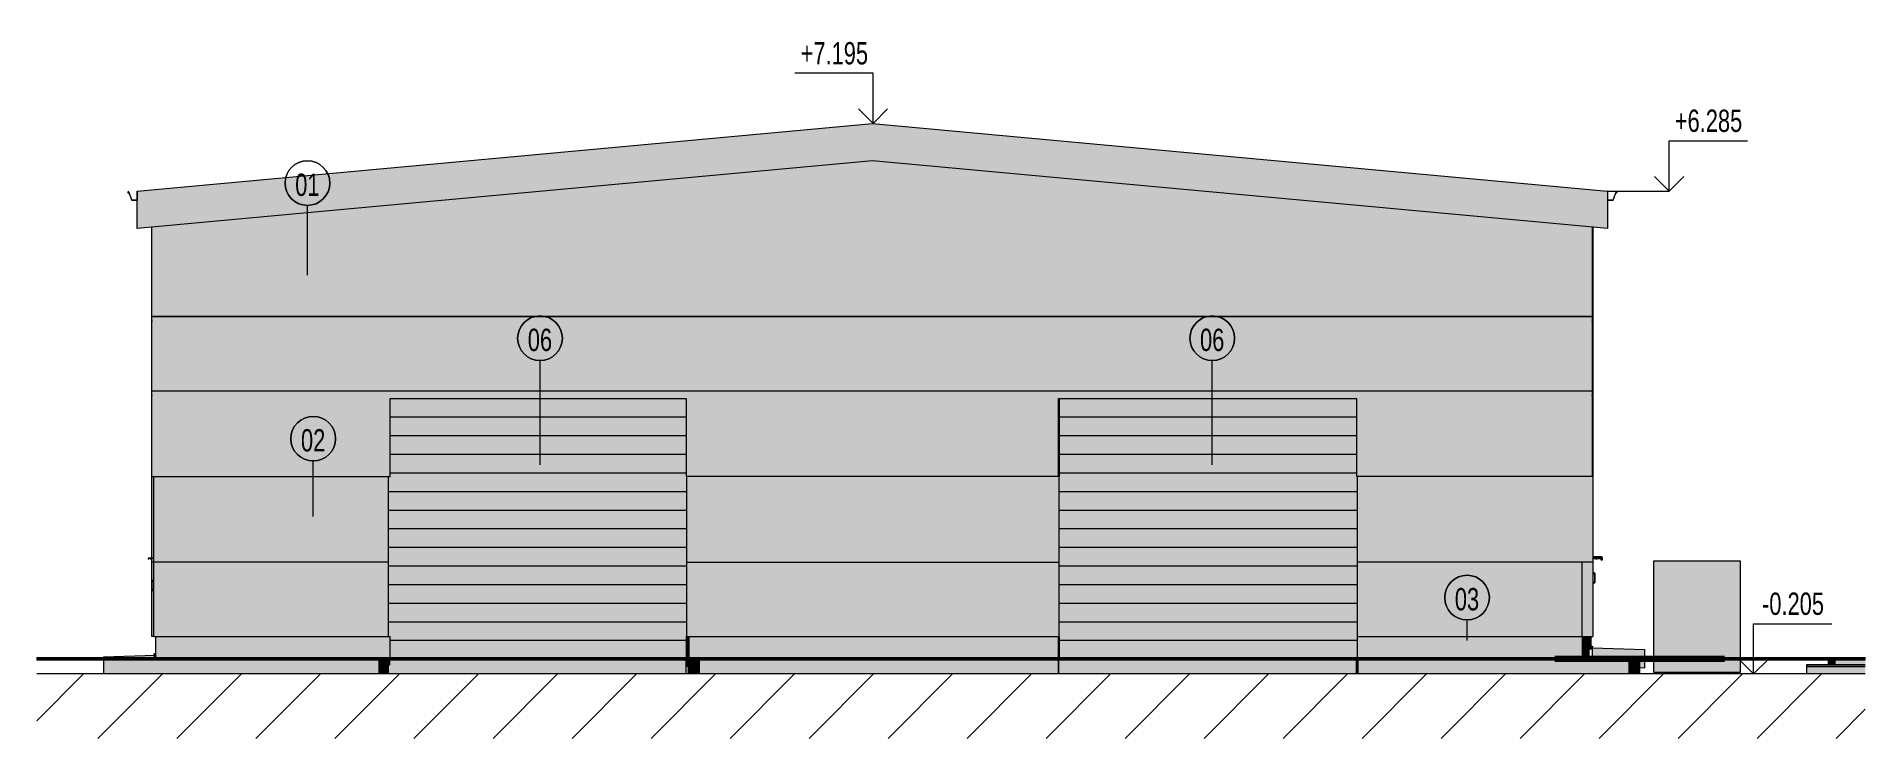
# Model space of a CAD drawing. Header units: millimetres. Extents: x -155050 to -36395, y -2753 to 7638.
# Drawn here: x -60948 to -36395, y -1819 to 7613 of the extents above; entities that cross this region are included whole.
import ezdxf

# ---------------------------------------------------------------- set-up
doc = ezdxf.new("R2010")
doc.units = ezdxf.units.MM
for name, pattern in [('IMPORT-_EL_VEDENI_NN_PODZ', [3.94, 1.38, -0.59, 0, -1.97]), ('IMPORT-DASHDOT', [11.176, 8.128, -1.524, 0, -1.524]), ('IMPORT-DASHED _2_', [9.652, 8.128, -1.524]), ('IMPORT-DASHED _3_', [19.05, 12.7, -6.35]), ('IMPORT-DĚLICÍ2 _2_', [15.875, 6.35, -3.175, 0, -3.175, 0, -3.175]), ('IMPORT-KAN_dest_PLNA', [31, 7, -6.5, 0, -6.5, 11, 0]), ('IMPORT-KANVBRDO', [20, 7, -6.5, 0, -6.5]), ('IMPORT-PHANTOM2', [14.732, 8.128, -1.524, 1.016, -1.524, 1.016, -1.524]), ('IMPORT-VODA_pitna_CARA08', [30, 7, -6.5, 0, -6.5, 7, -3]), ('IMPORT-VODVBRDO', [20, 7, -6.5, 0, -6.5]), ('IMPORT-ČÁRKOVANÁ2 _2_', [9.525, 6.35, -3.175])]:
    doc.linetypes.add(name, pattern=pattern)
for name, color, linetype, lineweight, true_color in [('---1 - PBS KÓTY', 7, 'Continuous', 18, 0x4c1300), ('---1 - PBS PNP-1', 1, 'Continuous', 35, 0xff0000), ('---1 - PBS SYMBOLY A TEXT-1', 180, 'IMPORT-ČÁRKOVANÁ2 _2_', 35, 0x3f00ff), ('00_pl_deštová voda oblast', 6, 'Continuous', 25, 0xff00ff), ('00_pL_hranice pozemku', 1, 'Continuous', 35, 0xff0000), ('00_pL_katastr', 150, 'Continuous', 9, 0x007fff), ('00_pL_katastr-1', 150, 'Continuous', 35, 0x007fff), ('00_pL_KOTY 1500', 7, 'Continuous', 9, 0x260000), ('00_pL_objekt', 1, 'Continuous', 50, 0xff0000), ('00_pL_OCHRANNE PASNO TEPLOVOD-1', 40, 'Continuous', 9, 0xffbf00), ('00_pL_pčípojka optika-1', 190, 'Continuous', 35, 0x7f00ff), ('00_pL_přípoja voda-1', 150, 'IMPORT-VODA_pitna_CARA08', 35, 0x007fff), ('00_pL_přípoja voda-2', 4, 'IMPORT-VODA_pitna_CARA08', 35, 0x00ffff), ('00_pL_přípojka destova kanalizace-1', 7, 'IMPORT-KAN_dest_PLNA', 9, 0x3f7f3f), ('00_pL_přípojka destova kanalizace-2', 7, 'Continuous', 35, 0x3f7f3f), ('00_pL_přípojka destova kanalizace-3', 7, 'IMPORT-DASHED _3_', 35, 0x3f7f3f), ('00_pL_přípojka NN-1', 240, 'IMPORT-_EL_VEDENI_NN_PODZ', 35, 0xff003f), ('00_pL_přípojka splaškova kanalizace-1', 7, 'Continuous', 35, 0xa55252), ('00_pL_přípojka splaškova kanalizace-2', 7, 'IMPORT-DASHED _3_', 35, 0xa55252), ('212_HK_situace_03_dwg-1', 40, 'Continuous', 9, 0xffbf00), ('A-DOOR-4', 1, 'Continuous', 50, 0xff0000), ('A-DOOR-5', 7, 'Continuous', 9, 0xf7f7ef), ('A-DOOR-6', 7, 'Continuous', 18, 0xe2b180), ('A-DOOR-7', 7, 'Continuous', 18, 0x686868), ('A-DOOR-8', 7, 'Continuous', 18, 0xf7f7f7), ('A-DOOR-FRAM-2', 7, 'Continuous', 18, 0x686868), ('A-FLOR-1', 7, 'Continuous', 9, 0xbfb2ad), ('A-FLOR-3', 7, 'Continuous', 9, 0x7d7264), ('A-FLOR-LEVL-1', 7, 'Continuous', 9, 0x7f7f7f), ('A-GENM-3', 7, 'Continuous', 9, 0xf9f9f9), ('A-GLAZ-3', 7, 'Continuous', 9, 0x787878), ('A-ROOF-2', 251, 'Continuous', 9, 0x505050), ('A-ROOF-OTLN-1', 7, 'Continuous', 9, 0x787878), ('A-WALL-1', 7, 'Continuous', 9, 0xd7d5cb), ('A-WALL-2', 7, 'Continuous', 9, 0x004080), ('A-WALL-3', 7, 'Continuous', 9, 0xdeddc7), ('A-WALL-4', 7, 'Continuous', 9, 0x787878), ('A-WALL-5', 7, 'Continuous', 9, 0xbfb2ad), ('DEMOLICE-1', 2, 'Continuous', 35, 0xffff00), ('filtrační jednotka-1', 1, 'Continuous', 9, 0xff0000), ('hch budova-1', 7, 'Continuous', 9, 0x00a5a5), ('hch kanal', 30, 'Continuous', 9, 0xff7f00), ('hch kanal-1', 5, 'IMPORT-VODVBRDO', 9, 0x0000ff), ('hch kanal-2', 6, 'IMPORT-KANVBRDO', 9, 0xff00ff), ('hch kanal-3', 30, 'IMPORT-KANVBRDO', 9, 0xff7f00), ('hch kanal-4', 6, 'IMPORT-VODVBRDO', 9, 0xff00ff), ('hch oploceni-1', 7, 'IMPORT-DĚLICÍ2 _2_', 9, 0x00a5a5), ('hch teren-1', 7, 'Continuous', 9, 0x00a5a5), ('hch tok-1', 7, 'Continuous', 9, 0x00a5a5), ('hchrozvodi-1', 7, 'IMPORT-DĚLICÍ2 _2_', 9, 0x00a5a5), ('HYG', 40, 'Continuous', 9, 0xffbf00), ('Kóty-1', 3, 'IMPORT-DASHED _2_', 9, 0x00ff00), ('Obrys', 2, 'Continuous', 9, 0xffff00), ('Obrys-2', 1, 'IMPORT-DASHED _2_', 9, 0xff0000), ('Obrys-3', 5, 'Continuous', 9, 0x0000ff), ('Obrys-4', 5, 'IMPORT-DASHDOT', 9, 0x0000ff), ('PDF7_000 AVE ISN ELEKTRO VO SVĚTLA', 9, 'Continuous', 9, 0x808080), ('PDF7_000 ISN KABELY NN', 9, 'Continuous', 9, 0x808080), ('PDF7_000 ISN NN PILÍŘEK NN', 9, 'Continuous', 9, 0x808080), ('PDF7_000 ISN NN VO KABEL', 9, 'Continuous', 9, 0x808080), ('PDF7_000 ISN NN VO PILÍŘEK SVĚTLA', 9, 'Continuous', 9, 0x808080), ('PDF7_000 ISN SDĚL OPTIKA METALIKA CHRÁNIČKA PŘÍVOD', 9, 'Continuous', 9, 0x808080), ('PDF7_0V - Splašky výtlak zaměřeno', 9, 'Continuous', 9, 0x808080), ('PDF7_0V - Voda návrh', 9, 'Continuous', 9, 0x808080), ('PDF7_0V-návrh kanal dešťová', 7, 'Continuous', 9, 0x656565), ('PDF7_0V_popis-splašk-stoky', 7, 'Continuous', 9, 0x0052a5), ('PDF7_0V_popis-vodovod-ostatní', 9, 'Continuous', 9, 0x808080), ('PDF7_26', 9, 'Continuous', 9, 0x808080), ('PDF7_36', 9, 'Continuous', 9, 0x808080), ('PDF7_bod-vyska', 7, 'Continuous', 9, 0x7f5f00), ('PDF7_CKKOTY', 7, 'Continuous', 9, 0x260000), ('PDF7_CKKOTY_500', 7, 'Continuous', 9, 0x260000), ('PDF7_CKKOTY_POMOCNÉ', 3, 'Continuous', 9, 0x00ff00), ('PDF7_GASNET PLYN STŘEDOTLAK', 9, 'Continuous', 9, 0x808080), ('PDF7_GASNET PLYN STŘEDOTLAK OCHRANNĚ PÁSMO', 7, 'Continuous', 9, 0xa5a552), ('PDF7_GP Budovy', 7, 'Continuous', 9, 0x260000), ('PDF7_GP Dopravní objekty', 1, 'Continuous', 9, 0xff0000), ('PDF7_GP Dopravní zařízení', 1, 'Continuous', 9, 0xff0000), ('PDF7_GP Druhy pozemků', 7, 'Continuous', 9, 0x67a552), ('PDF7_GP Elektrické objekty', 6, 'Continuous', 9, 0xff00ff), ('PDF7_GP Hraniční linie', 7, 'Continuous', 9, 0x0052a5), ('PDF7_GP Kanalizační objekty', 30, 'Continuous', 9, 0xff7f00), ('PDF7_GP Plotové linie', 7, 'Continuous', 9, 0x0052a5), ('PDF7_GP Stanoviska', 1, 'Continuous', 9, 0xff0000), ('PDF7_GP Stromy', 7, 'Continuous', 9, 0x67a552), ('PDF7_GP Veřejné osvětlení - lampy', 200, 'Continuous', 9, 0xbf00ff), ('PDF7_GP Vodovodní objekty', 3, 'Continuous', 9, 0x00ff00), ('PDF7_GP Výšky bodů', 7, 'Continuous', 9, 0x0052a5), ('PDF7_GP Zábradlí', 7, 'Continuous', 9, 0x666666), ('PDF7_ISN_KANALIZACE_PŘÍPOJKA', 9, 'Continuous', 9, 0x808080), ('PDF7_ISS CETIN Nadzemní sítě', 9, 'Continuous', 9, 0x808080), ('PDF7_ISS CETIN Zaměřené a kótované vnitřní STP', 9, 'Continuous', 9, 0x808080), ('PDF7_ISS DEŠŤOVÁ KANALIZACE', 9, 'Continuous', 9, 0x808080), ('PDF7_ISS ELEKTRÁRNA OPATOVICE TEPLOVOD', 9, 'Continuous', 9, 0x808080), ('PDF7_ISS KRÁLOVÉHRADECKÁ PROVOZNÍ SPLAŠKOVÁ KANALIZACE', 9, 'Continuous', 9, 0x808080), ('PDF7_ISS KRÁLOVÉHRADECKÁ PROVOZNÍ SPLAŠKOVÁ KANALIZACE PŘÍPOJKY', 9, 'Continuous', 9, 0x808080), ('PDF7_ISS KRÁLOVÉHRADECKÁ PROVOZNÍ SPLAŠKOVÁ KANALIZACE ŠACHTY', 7, 'Continuous', 9, 0xa55200), ('PDF7_ISS KRÁLOVÉHRADECKÁ PROVOZNÍ SPLAŠKOVÁ KANALIZACE ŠACHTY-1', 200, 'Continuous', 9, 0xbf00ff), ('PDF7_ISS KRÁLOVÉHRADECKÁ PROVOZNÍ VODOVOD HL ŘAD', 9, 'Continuous', 9, 0x808080), ('PDF7_ISS KRÁLOVÉHRADECKÁ PROVOZNÍ VODOVOD PŘÍPOJKY', 9, 'Continuous', 9, 0x808080), ('PDF7_ISS KRÁLOVÉHRADECKÁ PROVOZNÍ VODOVOD ZNAČKY', 200, 'Continuous', 9, 0xbf00ff), ('PDF7_ISS TECHNICKÉ SLUŽBY HK VO', 9, 'Continuous', 9, 0x808080), ('PDF7_ISS ČEZ DISTRIBUCE NN', 9, 'Continuous', 9, 0x808080), ('PDF7_ISS ČEZ DISTRIBUCE VN PODZEMNÍ', 9, 'Continuous', 9, 0x808080), ('PDF7_POPIS', 7, 'Continuous', 9, 0x0052a5), ('PDF7_POPIS_500', 1, 'Continuous', 9, 0xff0000), ('PDF7_Pouchov_726559$0$23700', 7, 'Continuous', 9, 0x52a5a5), ('PDF7_Slezské Předměstí_646971$0$21900', 7, 'Continuous', 9, 0x002600), ('PDF7_Slezské Předměstí_646971$0$23700', 9, 'Continuous', 9, 0x808080), ('PDF7_VO_KABEL', 7, 'Continuous', 9, 0x7f6f3f), ('PDF7_VÝŠKOVÉ KÓTY TERÉNU', 3, 'Continuous', 9, 0x00ff00), ('PDF7_Znacky-kultury', 7, 'Continuous', 9, 0x29a500), ('PDF7_Znacky-kultury-1', 240, 'Continuous', 100, 0xff003f), ('PDF7_Znacky-kultury-2', 7, 'Continuous', 140, 0x29a500), ('PDF7_Znacky-kultury-3', 240, 'Continuous', 140, 0xff003f), ('Potrubí_VZT_příslušenství-1', 7, 'Continuous', 9, 0x7f7f7f), ('S-COLS-1', 7, 'Continuous', 9, 0x787878), ('S-FSTN-1', 7, 'Continuous', 9, 0xbb502e), ('S-FSTN-2', 7, 'Continuous', 9, 0x7f7f7f), ('Trubky-tvarovka-1', 7, 'Continuous', 9, 0x282828), ('Trubky-tvarovka-2', 7, 'Continuous', 9, 0x9da1aa), ('Vlastní 1_A-DETL-GENF-1', 9, 'Continuous', 9, 0x808080), ('zed-1', 5, 'Continuous', 9, 0x0000ff)]:
    doc.layers.add(name, color=color, linetype=linetype, lineweight=lineweight, true_color=true_color)
for name, color, linetype, lineweight in [('0-1', 7, 'Continuous', 9), ('0-2', 7, 'IMPORT-PHANTOM2', 9), ('00_pL_KOTY', 7, 'Continuous', 9), ('00_pl_rozhrani ploch', 7, 'Continuous', 18), ('00_pL_stavajici objekty', 7, 'Continuous', 50), ('00_pl_vzt', 7, 'Continuous', 9), ('00_pL_VÝŠKOVÉ KOTY', 7, 'Continuous', 9), ('2966-1_navrh dispozice stroju-HK_02_dwg-1', 7, 'Continuous', 9), ('2966-1_navrh dispozice stroju-HK_dwg-1', 7, 'Continuous', 9), ('A-ANNO-IDEN', 7, 'Continuous', 9), ('A-ANNO-IDEN-1', 7, 'Continuous', 18), ('A-DETL-THIN', 7, 'Continuous', 9), ('A-DOOR', 7, 'Continuous', 9), ('A-DOOR-FRAM', 7, 'Continuous', 9), ('A-DOOR-GLAZ-2', 7, 'Continuous', 18), ('A-FLOR', 7, 'Continuous', 9), ('A-FLOR-LEVL', 7, 'Continuous', 9), ('A-GENM', 7, 'Continuous', 9), ('A-GLAZ', 7, 'Continuous', 9), ('A-ROOF', 7, 'Continuous', 9), ('A-ROOF-OTLN', 7, 'Continuous', 9), ('A-WALL', 7, 'Continuous', 9), ('G-ANNO-DIMS', 7, 'Continuous', 9), ('HK_TEREN_SESAZENI_dwg-1', 7, 'Continuous', 9), ('Kóty', 7, 'Continuous', 9), ('Nedefinovaný_Potrubí_VZT_příslušenství', 7, 'Continuous', 9), ('Nedefinovaný_Trubky-tvarovka', 7, 'Continuous', 9), ('Obrys-7', 7, 'IMPORT-PHANTOM2', 9), ('PDF4_Geometry', 7, 'Continuous', 9), ('PDF4_Solid Fills', 7, 'Continuous', 9), ('PDF7_0', 7, 'Continuous', 9), ('PDF7_000 BOURÁNÍ', 7, 'Continuous', 9), ('PDF7_ctv-sit', 7, 'Continuous', 9), ('PDF7_GP Popis', 7, 'Continuous', 9), ('PDF7_ISS VODOVOD', 7, 'Continuous', 9), ('PDF7_Slezské Předměstí_646971$0$404', 7, 'Continuous', 9), ('PDF9_Geometrie', 7, 'Continuous', 9), ('PDF9_Geometrie-1', 7, 'Continuous', 35), ('Potrubí_VZT_příslušenství', 7, 'Continuous', 9), ('S-COLS', 7, 'Continuous', 9), ('S-FSTN', 7, 'Continuous', 9), ('Trubky-tvarovka', 7, 'Continuous', 9)]:
    doc.layers.add(name, color=color, linetype=linetype, lineweight=lineweight)
doc.styles.add('Arial', font='arial.ttf', dxfattribs={"width": 0.7, "height": 300})

msp = doc.modelspace()

# ---------------------------------------------------------------- texts
at = {"layer": 'A-ANNO-IDEN-1', "char_height": 300, "width": 404.05, "attachment_point": 1, "style": 'Arial'}
for s, insert in [('01', (-57475, 5771)), ('06', (-54353, 3687)), ('06', (-45328, 3687)), ('02', (-57398, 2337)), ('03', (-41907, 202))]:
    msp.add_mtext(s, dxfattribs=dict(at, insert=insert))

# ---------------------------------------------------------------- blocks, each defined once
blk = doc.blocks.new('M_S profily_ sloup - 388384-Řez 5')
at = {"layer": 'S-COLS-1'}
blk.add_hatch(color=256, dxfattribs=at).paths.add_polyline_path([(188008, -738), (188026, -738), (188026, -450), (187991, -450), (187991, -658), (188000, -658), (188000, -700), (188008, -700), (188008, -719)])
blk = doc.blocks.new('M_S profily_ sloup - 388385-Řez 5')
at = {"layer": 'S-COLS-1'}
h = blk.add_hatch(color=256, dxfattribs=at)
h.paths.add_polyline_path([(192991, -658), (192996, -658), (192996, -450), (192988, -450), (192988, -658)])
h.paths.add_polyline_path([(192996, 1700), (192996, 2750), (192988, 2750), (192988, 1700)])
blk = doc.blocks.new('Patní deska s ořezem - 388404-Řez 5')
at = {"layer": 'S-FSTN-1'}
for points in [[(196913, -750), (196996, -750), (196996, -738), (196843, -738), (196843, -750), (196868, -750)], [(196960, -756), (196996, -756), (196996, -750), (196868, -750), (196868, -756), (196913, -756)]]:
    blk.add_hatch(color=256, dxfattribs=at).paths.add_polyline_path(points)
at = {"layer": 'S-FSTN-2'}
blk.add_hatch(color=256, dxfattribs=at).paths.add_polyline_path([(196988, -851), (196996, -851), (196994, -756), (196988, -756), (196988, -851)])
at = {"layer": 'S-FSTN'}
for p, q in [((196843, -738), (196996, -738)), ((196843, -750), (196843, -738)), ((196868, -750), (196843, -750)), ((196868, -750), (196996, -750)), ((196868, -756), (196868, -750)), ((196996, -756), (196868, -756))]:
    blk.add_line(p, q, dxfattribs=at)
blk = doc.blocks.new('Patní deska s ořezem - 388405-Řez 5')
at = {"layer": 'S-FSTN-1'}
for points in [[(193125, -750), (193133, -750), (193133, -738), (192988, -738), (192988, -750), (193108, -750)], [(193077, -756), (193108, -756), (193108, -750), (192988, -750), (192988, -756), (193029, -756)]]:
    blk.add_hatch(color=256, dxfattribs=at).paths.add_polyline_path(points)
at = {"layer": 'S-FSTN-2'}
for points in [[(192996, -700), (192994, -658), (192988, -658), (192988, -700), (192994, -700)], [(192996, -719), (192996, -700), (192988, -700), (192988, -719)], [(192996, -738), (192996, -719), (192988, -719), (192988, -738)]]:
    blk.add_hatch(color=256, dxfattribs=at).paths.add_polyline_path(points)
at = {"layer": 'S-FSTN'}
for p, q in [((192994, -658), (192988, -658)), ((192988, -700), (192996, -700)), ((192996, -719), (192988, -719)), ((192988, -719), (192996, -719)), ((192988, -738), (193133, -738)), ((192988, -750), (193108, -750)), ((193108, -756), (192988, -756)), ((193108, -756), (193108, -750)), ((193133, -750), (193108, -750)), ((193133, -750), (193133, -738))]:
    blk.add_line(p, q, dxfattribs=at)
blk = doc.blocks.new('Patní deska s ořezem - 388406-Řez 5')
at = {"layer": 'S-FSTN-1'}
for points in [[(187898, -750), (188026, -750), (188026, -738), (187843, -738), (187843, -750), (187868, -750)], [(187946, -756), (188026, -756), (188026, -750), (187868, -750), (187868, -756), (187898, -756)], [(188000, -851), (188016, -851), (188016, -830), (188025, -830), (188025, -756), (188000, -756), (188000, -791)]]:
    blk.add_hatch(color=256, dxfattribs=at).paths.add_polyline_path(points)
at = {"layer": 'S-FSTN-2'}
for points in [[(187991, -700), (188000, -700), (187999, -658), (187991, -658), (187991, -666)], [(187991, -719), (187998, -719), (187998, -700), (187991, -700), (187991, -705)], [(187994, -738), (187998, -738), (187998, -719), (187991, -719), (187991, -738)], [(188008, -719), (188008, -700), (187998, -700), (187998, -719)], [(187998, -719), (187998, -738), (188008, -738), (188008, -719)], [(188000, -851), (188000, -851), (187999, -756), (187988, -756), (187988, -851), (188000, -851)]]:
    blk.add_hatch(color=256, dxfattribs=at).paths.add_polyline_path(points)
at = {"layer": 'S-FSTN'}
for p, q in [((188000, -658), (187991, -658)), ((187991, -700), (187998, -700)), ((187998, -719), (187991, -719)), ((187991, -719), (187998, -719)), ((187998, -700), (188008, -700)), ((187998, -700), (187998, -719)), ((188008, -719), (187998, -719)), ((187998, -719), (188008, -719)), ((187998, -719), (187998, -738)), ((188000, -700), (188000, -658)), ((188008, -700), (188008, -719)), ((188008, -719), (188008, -738)), ((187843, -738), (188026, -738)), ((187843, -750), (187843, -738)), ((187868, -750), (187843, -750)), ((187868, -750), (188026, -750)), ((187868, -756), (187868, -750)), ((188026, -756), (187868, -756)), ((188000, -851), (188000, -756))]:
    blk.add_line(p, q, dxfattribs=at)
blk = doc.blocks.new('Patní deska s ořezem - 388407-Řez 5')
at = {"layer": 'S-FSTN-1'}
for points in [[(184111, -750), (184133, -750), (184133, -738), (184016, -738), (184016, -750), (184108, -750)], [(184016, -756), (184108, -756), (184108, -750), (184016, -750)]]:
    blk.add_hatch(color=256, dxfattribs=at).paths.add_polyline_path(points)
at = {"layer": 'S-FSTN'}
for p, q in [((184016, -738), (184133, -738)), ((184016, -750), (184108, -750)), ((184108, -756), (184016, -756)), ((184108, -756), (184108, -750)), ((184133, -750), (184108, -750)), ((184133, -750), (184133, -738))]:
    blk.add_line(p, q, dxfattribs=at)
blk = doc.blocks.new('OKNO_1k - Okno Hala 1000x1000-586513-Řez 5')
at = {"layer": 'A-GLAZ-3'}
blk.add_hatch(color=256, dxfattribs=at).paths.add_polyline_path([(180794, 590), (180794, 603), (180842, 605), (180842, 607), (180792, 605), (180792, 590)])
at = {"layer": 'A-GLAZ'}
for p, q in [((180842, 607), (180792, 605)), ((180792, 605), (180792, 590)), ((180792, 590), (180794, 590)), ((180794, 603), (180842, 605)), ((180794, 590), (180794, 603))]:
    blk.add_line(p, q, dxfattribs=at)
blk = doc.blocks.new('OKNO_1k - Okno Hala 1000x1000-V39-Řez 5')
at = {"layer": 'A-GLAZ-3'}
blk.add_hatch(color=256, dxfattribs=at).paths.add_polyline_path([(180768, 590), (180768, 603), (180816, 606), (180816, 607), (180766, 605), (180766, 590)])
at = {"layer": 'A-GLAZ'}
for p, q in [((180816, 607), (180766, 605)), ((180766, 605), (180766, 590)), ((180766, 590), (180768, 590)), ((180768, 603), (180792, 604)), ((180768, 590), (180768, 603))]:
    blk.add_line(p, q, dxfattribs=at)
blk = doc.blocks.new('M_Vrata_ výsuvná_ sekční - 3000X4000 MM-840892-Řez 5')
at = {"layer": 'A-DOOR-5'}
blk.add_hatch(color=256, dxfattribs=at).paths.add_polyline_path([(196529, -750), (196843, -750), (196843, -738), (196996, -738), (196996, 1700), (196988, 1700), (196988, 2750), (192996, 2750), (192996, -738), (193133, -738), (193133, -750), (196145, -750)])
at = {"layer": 'A-DOOR'}
for p, q in [((192996, 2750), (192996, 1700)), ((196988, 2500), (192996, 2500)), ((192996, 2250), (196988, 2250)), ((192996, 2000), (196988, 2000)), ((192996, 1750), (196988, 1750)), ((192996, 1500), (196996, 1500)), ((192996, 1250), (196996, 1250)), ((192996, 1000), (196996, 1000)), ((192996, 750), (196996, 750)), ((192996, 500), (196996, 500)), ((192996, 250), (196996, 250)), ((192996, 0), (196996, 0)), ((192996, -250), (196996, -250)), ((192996, -450), (192996, -738)), ((192996, -500), (196996, -500)), ((196843, -750), (193133, -750)), ((196843, -750), (193133, -750))]:
    blk.add_line(p, q, dxfattribs=at)
blk = doc.blocks.new('M_Vrata_ výsuvná_ sekční - 3000X4000 MM-V40-Řez 5')
at = {"layer": 'A-DOOR-5'}
blk.add_hatch(color=256, dxfattribs=at).paths.add_polyline_path([(186939, -750), (187843, -750), (187843, -738), (187991, -738), (187991, 1700), (187988, 1700), (187988, 2750), (184016, 2750), (184016, 1700), (183991, 1700), (183991, -450), (184016, -450), (184016, -738), (184133, -738), (184133, -750), (185405, -750)])
at = {"layer": 'A-DOOR'}
for p, q in [((187988, 2500), (184016, 2500)), ((184016, 2250), (187988, 2250)), ((184016, 2000), (187988, 2000)), ((184016, 1750), (187988, 1750)), ((183991, 1500), (187991, 1500)), ((183991, 1250), (187991, 1250)), ((183991, 1000), (187991, 1000)), ((183991, 750), (187991, 750)), ((183991, 500), (187991, 500)), ((183991, 250), (187991, 250)), ((183991, 0), (187991, 0)), ((183991, -250), (187991, -250)), ((187991, -738), (187991, -450)), ((184016, -500), (187991, -500)), ((187843, -750), (184133, -750)), ((187843, -750), (184133, -750))]:
    blk.add_line(p, q, dxfattribs=at)
blk = doc.blocks.new('OKNO_1k - Okno Hala 1000x1000-V41-Řez 5')
at = {"layer": 'A-GLAZ-3'}
blk.add_hatch(color=256, dxfattribs=at).paths.add_polyline_path([(200208, 590), (200208, 605), (200158, 605), (200158, 605), (200206, 603), (200206, 590)])
at = {"layer": 'A-GLAZ'}
for p, q in [((200208, 605), (200158, 607)), ((200158, 605), (200206, 603)), ((200206, 603), (200206, 590)), ((200206, 590), (200208, 590)), ((200208, 590), (200208, 605))]:
    blk.add_line(p, q, dxfattribs=at)
blk = doc.blocks.new('Větrací tlumičová jednotka_ levá - VZT S REKUPERACI-581700-Řez 5')
at = {"layer": 'Potrubí_VZT_příslušenství-1'}
blk.add_hatch(color=256, dxfattribs=at).paths.add_polyline_path([(202142, -927), (202142, 563), (200972, 563), (200972, -927)])
at = {"layer": 'Potrubí_VZT_příslušenství'}
for p, q in [((202142, 563), (200972, 563)), ((200972, 563), (200972, -927)), ((202142, -927), (202142, 563)), ((200972, -927), (202142, -927))]:
    blk.add_line(p, q, dxfattribs=at)
blk = doc.blocks.new('Z_PIF_UN_Tegra_Round_Iron_Cover_Wavin__nested_ - Var_-776421-Řez 5')
at = {"layer": 'Trubky-tvarovka-1'}
for points in [[(203337, -831), (203420, -831), (203420, -736), (203317, -736), (203318, -831), (203328, -831)], [(203702, -831), (203817, -831), (203817, -736), (203420, -736), (203420, -831), (203673, -831)]]:
    blk.add_hatch(color=256, dxfattribs=at).paths.add_polyline_path(points)
at = {"layer": 'Trubky-tvarovka'}
for p, q in [((203317, -736), (203317, -831)), ((203317, -736), (203420, -736)), ((203420, -736), (203817, -736))]:
    blk.add_line(p, q, dxfattribs=at)
blk = doc.blocks.new('Z_PIF_UN_Tegra_Concrete_Ring_Wavin__nested_ - Var_-776422-Řez 5')
at = {"layer": 'Trubky-tvarovka-2'}
for points in [[(203031, -851), (203817, -851), (203817, -831), (203031, -831)], [(203369, -953), (203817, -953), (203817, -851), (203031, -851), (203031, -953), (203337, -953)]]:
    blk.add_hatch(color=256, dxfattribs=at).paths.add_polyline_path(points)
at = {"layer": 'Trubky-tvarovka'}
for p, q in [((203030, -831), (203030, -851)), ((203817, -831), (203030, -831)), ((203030, -851), (203817, -851)), ((203030, -851), (203030, -953)), ((203817, -851), (203030, -851))]:
    blk.add_line(p, q, dxfattribs=at)
blk = doc.blocks.new('Z_PIF_UN_Tegra_Round_Iron_Cover_Wavin__nested_ - Var_-V42-Řez 5')
at = {"layer": 'Trubky-tvarovka'}
blk.add_line((203317, -736), (203317, -831), dxfattribs=at)
blk = doc.blocks.new('Z_PIF_UN_Tegra_Concrete_Ring_Wavin__nested_ - Var_-V43-Řez 5')
at = {"layer": 'Trubky-tvarovka'}
for p, q in [((203030, -831), (203030, -851)), ((203030, -851), (203030, -953))]:
    blk.add_line(p, q, dxfattribs=at)
blk = doc.blocks.new('OKNO_1k - Okno Hala 1000x1000-796436-Řez 5')
at = {"layer": 'A-GENM-3'}
h = blk.add_hatch(color=256, dxfattribs=at)
h.paths.add_polyline_path([(200288, 580), (200288, 610), (200281, 620), (200269, 620), (200158, 620), (200158, 607), (200208, 605), (200208, 600), (200268, 600), (200268, 580)])
h.paths.add_polyline_path([(200158, 600), (200206, 600), (200206, 603), (200158, 603)])
at = {"layer": 'A-GENM'}
for p, q in [((200278, 620), (200158, 620)), ((200158, 600), (200206, 600)), ((200208, 600), (200268, 600)), ((200268, 600), (200268, 580)), ((200268, 580), (200288, 580)), ((200288, 580), (200288, 610))]:
    blk.add_line(p, q, dxfattribs=at)
for end in [90, 60]:
    blk.add_arc((200278, 610), 10, 0, end, dxfattribs=at)
blk = doc.blocks.new('OKNO_1k - Okno Hala 1000x1000-V44-Řez 5')
at = {"layer": 'A-GENM'}
blk.add_arc((200278, 610), 10, 0, 60, dxfattribs=at)
blk.add_arc((200278, 610), 10, 0, 60, dxfattribs=at)
blk = doc.blocks.new('Rampa - Rampa-818641-Řez 5')
at = {"layer": 'A-FLOR-LEVL-1'}
blk.add_hatch(color=256, dxfattribs=at).paths.add_polyline_path([(192988, -953), (196988, -953), (196988, -756), (196868, -756), (196868, -750), (193108, -750), (193108, -756), (192988, -756), (192988, -876)])
at = {"layer": 'A-FLOR-LEVL'}
for p, q in [((192988, -759), (192988, -953)), ((196988, -953), (196988, -756))]:
    blk.add_line(p, q, dxfattribs=at)
blk = doc.blocks.new('Rampa - Rampa-819336-Řez 5')
at = {"layer": 'A-FLOR-LEVL-1'}
blk.add_hatch(color=256, dxfattribs=at).paths.add_polyline_path([(184638, -953), (187988, -953), (187988, -756), (187868, -756), (187868, -750), (184108, -750), (184108, -756), (184016, -756), (184015, -765), (184006, -765), (184006, -834), (183988, -834), (183988, -953), (184254, -953)])
at = {"layer": 'A-FLOR-LEVL'}
for p, q in [((183988, -834), (183988, -953)), ((187988, -953), (187988, -758))]:
    blk.add_line(p, q, dxfattribs=at)
blk = doc.blocks.new('Vnější jednoduché dvoukřídlé dveře - 1050 x 2100mm-849430-Řez 5')
at = {"layer": 'A-DOOR-6'}
blk.add_hatch(color=256, dxfattribs=at).paths.add_polyline_path([(200159, -601), (200133, -586), (200108, -586), (200108, -601)])
at = {"layer": 'A-DOOR-8'}
for points in [[(200158, 400), (200174, 401), (200173, 403), (200158, 402), (200158, 401)], [(200173, 274), (200174, 274), (200183, 278), (200187, 288), (200187, 386), (200183, 396), (200173, 400), (200158, 399), (200158, 398), (200174, 398), (200182, 395), (200185, 386), (200185, 288), (200182, 280), (200173, 276), (200158, 275), (200158, 274)], [(200173, 395), (200174, 396), (200173, 398), (200158, 397), (200158, 395)], [(200158, 276), (200174, 278), (200173, 279), (200158, 278), (200158, 277)], [(200174, 271), (200173, 274), (200158, 272), (200158, 271), (200173, 271)], [(200184, 288), (200185, 288), (200184, 386), (200182, 386), (200183, 288)], [(200187, 288), (200191, 288), (200189, 386), (200187, 386), (200187, 324)]]:
    blk.add_hatch(color=256, dxfattribs=at).paths.add_polyline_path(points)
at = {"layer": 'A-DOOR-FRAM-2'}
blk.add_hatch(color=256, dxfattribs=at).paths.add_polyline_path([(200133, -450), (200108, -450), (200108, -601), (200133, -601)])
at = {"layer": 'A-DOOR'}
for p, q in [((200174, 404), (200158, 404)), ((200158, 394), (200174, 394)), ((200174, 280), (200158, 280)), ((200158, 270), (200174, 270)), ((200182, 386), (200182, 288)), ((200191, 288), (200191, 386))]:
    blk.add_line(p, q, dxfattribs=at)
at = {"layer": 'A-DOOR', "flags": 128}
for points in [[(200191, 386), (200191, 387), (200191, 388), (200191, 389), (200191, 389), (200191, 390), (200191, 391), (200190, 391), (200190, 392), (200190, 393), (200190, 393), (200189, 394), (200189, 395), (200189, 395), (200188, 396), (200188, 396), (200188, 397), (200187, 397), (200187, 398), (200186, 399), (200186, 399), (200185, 400), (200185, 400), (200184, 400), (200184, 401), (200183, 401), (200182, 402), (200182, 402), (200181, 402), (200181, 403), (200180, 403), (200179, 403), (200179, 403), (200178, 403), (200177, 404), (200177, 404), (200176, 404), (200175, 404), (200174, 404), (200174, 404), (200174, 404)], [(200174, 394), (200174, 394), (200174, 394), (200175, 394), (200175, 394), (200175, 394), (200175, 394), (200176, 394), (200176, 394), (200176, 394), (200177, 394), (200177, 394), (200177, 394), (200178, 393), (200178, 393), (200178, 393), (200178, 393), (200179, 393), (200179, 392), (200179, 392), (200179, 392), (200180, 392), (200180, 392), (200180, 391), (200180, 391), (200180, 391), (200180, 391), (200181, 390), (200181, 390), (200181, 390), (200181, 389), (200181, 389), (200181, 389), (200181, 388), (200181, 388), (200181, 388), (200181, 388), (200181, 387), (200182, 387), (200182, 387), (200182, 386)], [(200182, 288), (200182, 287), (200181, 287), (200181, 287), (200181, 286), (200181, 286), (200181, 286), (200181, 286), (200181, 285), (200181, 285), (200181, 285), (200181, 284), (200181, 284), (200180, 284), (200180, 283), (200180, 283), (200180, 283), (200180, 283), (200180, 282), (200179, 282), (200179, 282), (200179, 282), (200179, 282), (200178, 281), (200178, 281), (200178, 281), (200178, 281), (200177, 281), (200177, 281), (200177, 280), (200176, 280), (200176, 280), (200176, 280), (200176, 280), (200175, 280), (200175, 280), (200175, 280), (200174, 280), (200174, 280), (200174, 280), (200174, 280)], [(200174, 270), (200174, 270), (200175, 270), (200176, 270), (200176, 270), (200177, 271), (200178, 271), (200178, 271), (200179, 271), (200180, 271), (200180, 272), (200181, 272), (200182, 272), (200182, 273), (200183, 273), (200183, 273), (200184, 274), (200185, 274), (200185, 275), (200186, 275), (200186, 276), (200187, 276), (200187, 277), (200187, 277), (200188, 278), (200188, 278), (200189, 279), (200189, 279), (200189, 280), (200190, 281), (200190, 281), (200190, 282), (200190, 283), (200191, 283), (200191, 284), (200191, 285), (200191, 285), (200191, 286), (200191, 287), (200191, 288), (200191, 288)]]:
    blk.add_lwpolyline(points, dxfattribs=at)
at = {"layer": 'A-DOOR-4'}
for p, q in [((200133, -586), (200108, -586)), ((200108, -601), (200159, -601)), ((200159, -601), (200133, -586))]:
    blk.add_line(p, q, dxfattribs=at)
at = {"layer": 'A-DOOR-FRAM'}
for p, q in [((200133, -450), (200133, -601)), ((200133, -601), (200108, -601))]:
    blk.add_line(p, q, dxfattribs=at)
blk = doc.blocks.new('Vnější jednoduché dvoukřídlé dveře - 1050 x 2100mm-V45-Řez 5')
at = {"layer": 'A-DOOR-6'}
blk.add_hatch(color=256, dxfattribs=at).paths.add_polyline_path([(180842, -700), (180866, -700), (180866, -686)])
at = {"layer": 'A-DOOR-7'}
for points in [[(180863, -458), (180861, -450), (180861, -450), (180863, -458)], [(180866, -458), (180866, -450), (180863, -450), (180863, -458)]]:
    blk.add_hatch(color=256, dxfattribs=at).paths.add_polyline_path(points)
at = {"layer": 'A-DOOR-8'}
for points in [[(180809, 189), (180813, 189), (180812, 287), (180809, 287), (180809, 238)], [(180842, 175), (180842, 177), (180827, 177), (180819, 180), (180815, 189), (180815, 287), (180819, 295), (180827, 299), (180842, 300), (180842, 301), (180827, 301), (180817, 297), (180813, 287), (180813, 189), (180817, 179), (180827, 175)], [(180815, 189), (180819, 189), (180817, 287), (180815, 286), (180815, 238)], [(180816, 287), (180823, 295), (180820, 296), (180819, 295), (180817, 290)], [(180842, 301), (180842, 304), (180827, 303), (180827, 301)], [(180842, 296), (180842, 299), (180827, 297), (180827, 296)], [(180827, 178), (180819, 184), (180817, 186), (180820, 180), (180824, 179)], [(180827, 177), (180842, 179), (180842, 180), (180827, 179), (180827, 178)], [(180842, 172), (180842, 175), (180827, 174), (180827, 172)]]:
    blk.add_hatch(color=256, dxfattribs=at).paths.add_polyline_path(points)
at = {"layer": 'A-DOOR'}
for p, q in [((180809, 287), (180809, 189)), ((180819, 189), (180819, 287)), ((180842, 305), (180827, 305)), ((180827, 295), (180842, 295)), ((180842, 181), (180827, 181)), ((180827, 171), (180842, 171)), ((180861, -450), (180861, -456)), ((180863, -458), (180866, -458))]:
    blk.add_line(p, q, dxfattribs=at)
at = {"layer": 'A-DOOR', "flags": 128}
for points in [[(180827, 305), (180826, 305), (180825, 305), (180825, 305), (180824, 305), (180823, 304), (180823, 304), (180822, 304), (180821, 304), (180821, 304), (180820, 303), (180819, 303), (180819, 303), (180818, 302), (180818, 302), (180817, 302), (180816, 301), (180816, 301), (180815, 300), (180815, 300), (180814, 299), (180814, 299), (180813, 298), (180813, 298), (180812, 297), (180812, 297), (180812, 296), (180811, 296), (180811, 295), (180811, 294), (180811, 294), (180810, 293), (180810, 292), (180810, 292), (180810, 291), (180810, 290), (180809, 290), (180809, 289), (180809, 288), (180809, 287), (180809, 287)], [(180819, 287), (180819, 288), (180819, 288), (180819, 288), (180819, 289), (180819, 289), (180819, 289), (180819, 289), (180819, 290), (180819, 290), (180819, 290), (180820, 291), (180820, 291), (180820, 291), (180820, 292), (180820, 292), (180820, 292), (180821, 292), (180821, 293), (180821, 293), (180821, 293), (180821, 293), (180822, 293), (180822, 294), (180822, 294), (180822, 294), (180823, 294), (180823, 294), (180823, 294), (180824, 295), (180824, 295), (180824, 295), (180825, 295), (180825, 295), (180825, 295), (180825, 295), (180826, 295), (180826, 295), (180826, 295), (180827, 295), (180827, 295)], [(180809, 189), (180809, 188), (180809, 187), (180809, 186), (180810, 186), (180810, 185), (180810, 184), (180810, 184), (180810, 183), (180810, 182), (180811, 182), (180811, 181), (180811, 180), (180812, 180), (180812, 179), (180812, 179), (180813, 178), (180813, 178), (180814, 177), (180814, 176), (180815, 176), (180815, 175), (180816, 175), (180816, 175), (180817, 174), (180817, 174), (180818, 173), (180819, 173), (180819, 173), (180820, 172), (180820, 172), (180821, 172), (180822, 172), (180822, 172), (180823, 171), (180824, 171), (180825, 171), (180825, 171), (180826, 171), (180827, 171), (180827, 171)], [(180827, 181), (180826, 181), (180826, 181), (180826, 181), (180826, 181), (180825, 181), (180825, 181), (180825, 181), (180824, 181), (180824, 181), (180824, 181), (180823, 181), (180823, 181), (180823, 182), (180823, 182), (180822, 182), (180822, 182), (180822, 182), (180822, 183), (180821, 183), (180821, 183), (180821, 183), (180821, 183), (180820, 184), (180820, 184), (180820, 184), (180820, 184), (180820, 185), (180820, 185), (180820, 185), (180819, 186), (180819, 186), (180819, 186), (180819, 187), (180819, 187), (180819, 187), (180819, 187), (180819, 188), (180819, 188), (180819, 188), (180819, 189)]]:
    blk.add_lwpolyline(points, dxfattribs=at)
at = {"layer": 'A-DOOR'}
blk.add_open_spline([(180861, -456), (180861, -456), (180861, -456), (180861, -457), (180861, -457), (180862, -457), (180862, -457), (180862, -457), (180862, -458), (180862, -458), (180862, -458), (180863, -458), (180863, -458), (180863, -458)], degree=3, knots=[0, 0, 0, 0, 0.166667, 0.25, 0.333333, 0.375, 0.416667, 0.5, 0.583333, 0.666667, 0.75, 0.833333, 1, 1, 1, 1], dxfattribs=at)
at = {"layer": 'A-DOOR-4'}
for p, q in [((180866, -686), (180842, -700)), ((180842, -700), (180866, -700))]:
    blk.add_line(p, q, dxfattribs=at)
blk = doc.blocks.new('2966-1_navrh dispozice stroju-HK_dwg__OPEN-901600-Řez 5')
at = {"layer": 'Kóty', "flags": 128}
blk.add_lwpolyline([(179270, -750), (179415, -750), (179561, -750)], dxfattribs=at)
blk = doc.blocks.new('2966-1_navrh dispozice stroju-HK_dwg__OPEN-V46-Řez 5')
at = {"layer": 'Kóty'}
blk.add_line((181066, -750), (181941, -750), dxfattribs=at)
at = {"layer": 'Kóty', "flags": 128}
blk.add_lwpolyline([(181941, -750), (181066, -750), (181941, -750)], dxfattribs=at)
blk = doc.blocks.new('2966-1_navrh dispozice stroju-HK_dwg-867852-Řez 5')
at = {"layer": 'filtrační jednotka-1'}
for p, q in [((200786, -750), (202460, -750)), ((202460, -750), (200786, -750)), ((200851, -750), (200972, -750)), ((200972, -750), (200851, -750)), ((202142, -750), (202460, -750)), ((202460, -750), (202142, -750))]:
    blk.add_line(p, q, dxfattribs=at)
at = {"layer": 'Kóty'}
for p, q in [((180166, -750), (179414, -750)), ((180166, -750), (179414, -750)), ((180166, -750), (179414, -750)), ((180166, -750), (179414, -750)), ((181941, -750), (198731, -750))]:
    blk.add_line(p, q, dxfattribs=at)
at = {"layer": 'Obrys'}
for p, q in [((179268, -750), (180166, -750)), ((203520, -750), (179268, -750)), ((179268, -750), (180166, -750)), ((180166, -750), (179268, -750)), ((200851, -750), (200972, -750)), ((200851, -750), (200972, -750)), ((200972, -750), (200851, -750)), ((202142, -750), (203317, -750)), ((202142, -750), (203317, -750)), ((203317, -750), (202142, -750))]:
    blk.add_line(p, q, dxfattribs=at)
at = {"layer": 'Obrys-3'}
for p, q in [((188026, -750), (184006, -750)), ((196996, -750), (192986, -750))]:
    blk.add_line(p, q, dxfattribs=at)
for name in ['2966-1_navrh dispozice stroju-HK_dwg__OPEN-901600-Řez 5', '2966-1_navrh dispozice stroju-HK_dwg__OPEN-901600-Řez 5', '2966-1_navrh dispozice stroju-HK_dwg__OPEN-V46-Řez 5']:
    blk.add_blockref(name, (0, 0))
at = {"extrusion": (0, 0, -1)}
for name, p in [('2966-1_navrh dispozice stroju-HK_dwg__OPEN-901600-Řez 5', (-358831, 0)), ('2966-1_navrh dispozice stroju-HK_dwg__OPEN-901600-Řez 5', (-358831, 0)), ('2966-1_navrh dispozice stroju-HK_dwg__OPEN-V46-Řez 5', (-380671, 0))]:
    blk.add_blockref(name, p, dxfattribs=at)
blk = doc.blocks.new('2966-1_navrh dispozice stroju-HK_02_dwg__OPEN-903212-Řez 5')
at = {"layer": 'Kóty', "flags": 128}
blk.add_lwpolyline([(179492, -750), (179637, -750), (179783, -750)], dxfattribs=at)
blk = doc.blocks.new('2966-1_navrh dispozice stroju-HK_02_dwg__OPEN-V47-Řez 5')
at = {"layer": 'Kóty'}
blk.add_line((181288, -750), (182163, -750), dxfattribs=at)
at = {"layer": 'Kóty', "flags": 128}
blk.add_lwpolyline([(182163, -750), (181288, -750), (182163, -750)], dxfattribs=at)
blk = doc.blocks.new('2966-1_navrh dispozice stroju-HK_02_dwg__X1369-904556-Řez 5')
at = {"layer": '0-1'}
for p, q in [((183737, -750), (183738, -750)), ((183742, -750), (183747, -750)), ((183751, -750), (183756, -750)), ((183760, -750), (183765, -750)), ((183769, -750), (183774, -750)), ((183778, -750), (183783, -750)), ((183787, -750), (183792, -750)), ((183796, -750), (183801, -750)), ((183805, -750), (183810, -750)), ((183814, -750), (183819, -750)), ((183823, -750), (183828, -750)), ((183832, -750), (183837, -750)), ((183841, -750), (183846, -750)), ((183850, -750), (183855, -750)), ((183859, -750), (183864, -750)), ((183868, -750), (183873, -750)), ((183877, -750), (183882, -750)), ((183886, -750), (183891, -750)), ((183895, -750), (183900, -750)), ((183904, -750), (183909, -750)), ((183913, -750), (183918, -750)), ((183922, -750), (183927, -750)), ((183931, -750), (183936, -750)), ((183940, -750), (183945, -750)), ((183949, -750), (183954, -750)), ((183958, -750), (183963, -750)), ((183967, -750), (183972, -750)), ((183976, -750), (183981, -750)), ((183985, -750), (183990, -750)), ((183994, -750), (183999, -750)), ((184003, -750), (184008, -750)), ((184012, -750), (184017, -750)), ((184021, -750), (184026, -750)), ((184030, -750), (184035, -750)), ((184039, -750), (184044, -750)), ((184048, -750), (184053, -750)), ((184056, -750), (184061, -750)), ((184065, -750), (184070, -750)), ((184074, -750), (184079, -750)), ((184083, -750), (184088, -750)), ((184092, -750), (184097, -750)), ((184101, -750), (184106, -750)), ((184110, -750), (184115, -750)), ((184119, -750), (184124, -750)), ((184128, -750), (184133, -750)), ((184137, -750), (184142, -750)), ((184146, -750), (184151, -750)), ((184155, -750), (184160, -750)), ((184164, -750), (184169, -750)), ((184173, -750), (184178, -750)), ((184182, -750), (184187, -750)), ((184191, -750), (184196, -750)), ((184200, -750), (184205, -750)), ((184209, -750), (184214, -750)), ((184218, -750), (184223, -750)), ((184227, -750), (184232, -750)), ((184236, -750), (184241, -750)), ((184245, -750), (184250, -750)), ((184254, -750), (184259, -750)), ((184263, -750), (184268, -750)), ((184272, -750), (184277, -750)), ((184281, -750), (184286, -750)), ((184290, -750), (184295, -750)), ((184299, -750), (184304, -750)), ((184308, -750), (184313, -750)), ((184317, -750), (184322, -750)), ((184326, -750), (184331, -750)), ((184335, -750), (184340, -750)), ((184344, -750), (184349, -750)), ((184353, -750), (184358, -750)), ((184362, -750), (184367, -750)), ((184371, -750), (184376, -750)), ((184380, -750), (184385, -750)), ((184389, -750), (184394, -750)), ((184398, -750), (184403, -750)), ((184407, -750), (184412, -750)), ((184416, -750), (184421, -750)), ((184425, -750), (184430, -750)), ((184434, -750), (184439, -750)), ((184443, -750), (184448, -750)), ((184452, -750), (184457, -750)), ((184461, -750), (184466, -750)), ((184470, -750), (184475, -750)), ((184479, -750), (184484, -750)), ((184488, -750), (184493, -750)), ((184497, -750), (184502, -750)), ((184505, -750), (184510, -750)), ((184514, -750), (184519, -750)), ((184523, -750), (184528, -750)), ((184532, -750), (184537, -750)), ((184541, -750), (184546, -750)), ((184550, -750), (184555, -750)), ((184559, -750), (184564, -750)), ((184568, -750), (184573, -750)), ((184577, -750), (184582, -750)), ((184586, -750), (184591, -750)), ((184595, -750), (184600, -750)), ((184604, -750), (184609, -750)), ((184613, -750), (184618, -750)), ((184622, -750), (184627, -750)), ((184631, -750), (184636, -750)), ((184640, -750), (184645, -750))]:
    blk.add_line(p, q, dxfattribs=at)
blk = doc.blocks.new('2966-1_navrh dispozice stroju-HK_02_dwg__X1370-904557-Řez 5')
at = {"layer": '0-1'}
for p, q in [((183738, -750), (183743, -750)), ((183747, -750), (183752, -750)), ((183756, -750), (183761, -750)), ((183765, -750), (183770, -750)), ((183774, -750), (183779, -750)), ((183783, -750), (183788, -750)), ((183792, -750), (183797, -750)), ((183801, -750), (183806, -750)), ((183810, -750), (183815, -750)), ((183819, -750), (183824, -750)), ((183828, -750), (183833, -750)), ((183837, -750), (183842, -750)), ((183846, -750), (183851, -750)), ((183855, -750), (183860, -750)), ((183864, -750), (183869, -750)), ((183873, -750), (183878, -750)), ((183882, -750), (183887, -750)), ((183891, -750), (183896, -750)), ((183900, -750), (183905, -750)), ((183909, -750), (183914, -750)), ((183918, -750), (183923, -750)), ((183927, -750), (183932, -750)), ((183936, -750), (183941, -750)), ((183945, -750), (183950, -750)), ((183954, -750), (183959, -750)), ((183963, -750), (183968, -750)), ((183972, -750), (183977, -750)), ((183981, -750), (183986, -750)), ((183990, -750), (183995, -750)), ((183999, -750), (184004, -750)), ((184008, -750), (184013, -750)), ((184017, -750), (184022, -750)), ((184026, -750), (184031, -750)), ((184035, -750), (184040, -750)), ((184044, -750), (184049, -750)), ((184053, -750), (184058, -750)), ((184062, -750), (184067, -750)), ((184071, -750), (184076, -750)), ((184080, -750), (184085, -750)), ((184089, -750), (184094, -750)), ((184098, -750), (184103, -750)), ((184107, -750), (184112, -750)), ((184116, -750), (184121, -750)), ((184125, -750), (184130, -750)), ((184134, -750), (184139, -750)), ((184143, -750), (184148, -750)), ((184151, -750), (184156, -750)), ((184160, -750), (184165, -750)), ((184169, -750), (184174, -750)), ((184178, -750), (184183, -750)), ((184187, -750), (184192, -750)), ((184196, -750), (184201, -750)), ((184205, -750), (184210, -750)), ((184214, -750), (184219, -750)), ((184223, -750), (184228, -750)), ((184232, -750), (184237, -750)), ((184241, -750), (184246, -750)), ((184250, -750), (184255, -750)), ((184259, -750), (184264, -750)), ((184268, -750), (184273, -750)), ((184277, -750), (184282, -750)), ((184286, -750), (184291, -750)), ((184295, -750), (184300, -750)), ((184304, -750), (184309, -750)), ((184313, -750), (184318, -750)), ((184322, -750), (184327, -750)), ((184331, -750), (184336, -750)), ((184340, -750), (184345, -750)), ((184349, -750), (184354, -750)), ((184358, -750), (184363, -750)), ((184367, -750), (184372, -750)), ((184376, -750), (184381, -750)), ((184385, -750), (184390, -750)), ((184394, -750), (184399, -750)), ((184403, -750), (184408, -750)), ((184412, -750), (184417, -750)), ((184421, -750), (184426, -750)), ((184430, -750), (184435, -750)), ((184439, -750), (184444, -750)), ((184448, -750), (184453, -750)), ((184457, -750), (184462, -750)), ((184466, -750), (184471, -750)), ((184475, -750), (184480, -750)), ((184484, -750), (184489, -750)), ((184493, -750), (184498, -750)), ((184502, -750), (184507, -750)), ((184511, -750), (184516, -750)), ((184520, -750), (184525, -750)), ((184529, -750), (184534, -750)), ((184538, -750), (184543, -750)), ((184547, -750), (184552, -750)), ((184556, -750), (184561, -750)), ((184565, -750), (184570, -750)), ((184574, -750), (184579, -750)), ((184583, -750), (184588, -750)), ((184592, -750), (184597, -750)), ((184600, -750), (184605, -750)), ((184609, -750), (184614, -750)), ((184618, -750), (184623, -750)), ((184627, -750), (184632, -750)), ((184636, -750), (184641, -750)), ((184645, -750), (184647, -750))]:
    blk.add_line(p, q, dxfattribs=at)
blk = doc.blocks.new('2966-1_navrh dispozice stroju-HK_02_dwg__X1371-904558-Řez 5')
at = {"layer": '0-1'}
for p, q in [((183737, -750), (183738, -750)), ((183738, -750), (183743, -750)), ((183742, -750), (183747, -750)), ((183747, -750), (183752, -750)), ((183751, -750), (183756, -750)), ((183756, -750), (183761, -750)), ((183760, -750), (183765, -750)), ((183765, -750), (183770, -750)), ((183769, -750), (183774, -750)), ((183774, -750), (183779, -750)), ((183778, -750), (183783, -750)), ((183783, -750), (183788, -750)), ((183787, -750), (183792, -750)), ((183792, -750), (183797, -750)), ((183796, -750), (183801, -750)), ((183801, -750), (183806, -750)), ((183805, -750), (183810, -750)), ((183810, -750), (183815, -750)), ((183814, -750), (183819, -750)), ((183819, -750), (183824, -750)), ((183823, -750), (183828, -750)), ((183828, -750), (183833, -750)), ((183832, -750), (183837, -750)), ((183837, -750), (183842, -750)), ((183841, -750), (183846, -750)), ((183846, -750), (183851, -750)), ((183850, -750), (183855, -750)), ((183855, -750), (183860, -750)), ((183859, -750), (183864, -750)), ((183864, -750), (183869, -750)), ((183868, -750), (183873, -750)), ((183873, -750), (183878, -750)), ((183877, -750), (183882, -750)), ((183882, -750), (183887, -750)), ((183886, -750), (183891, -750)), ((183891, -750), (183896, -750)), ((183895, -750), (183900, -750)), ((183900, -750), (183905, -750)), ((183904, -750), (183909, -750)), ((183909, -750), (183914, -750)), ((183913, -750), (183918, -750)), ((183918, -750), (183923, -750)), ((183922, -750), (183927, -750)), ((183927, -750), (183932, -750)), ((183931, -750), (183936, -750)), ((183935, -750), (183940, -750)), ((183940, -750), (183945, -750)), ((183944, -750), (183949, -750)), ((183949, -750), (183954, -750)), ((183953, -750), (183958, -750)), ((183958, -750), (183963, -750)), ((183962, -750), (183967, -750)), ((183967, -750), (183972, -750)), ((183971, -750), (183976, -750)), ((183976, -750), (183981, -750)), ((183980, -750), (183985, -750)), ((183985, -750), (183990, -750)), ((183989, -750), (183994, -750)), ((183994, -750), (183999, -750)), ((183998, -750), (184003, -750)), ((184003, -750), (184008, -750)), ((184007, -750), (184012, -750)), ((184012, -750), (184017, -750)), ((184016, -750), (184021, -750)), ((184021, -750), (184026, -750)), ((184025, -750), (184030, -750)), ((184030, -750), (184035, -750)), ((184034, -750), (184039, -750)), ((184039, -750), (184044, -750)), ((184043, -750), (184048, -750)), ((184048, -750), (184053, -750)), ((184052, -750), (184057, -750)), ((184057, -750), (184062, -750)), ((184061, -750), (184066, -750)), ((184066, -750), (184071, -750)), ((184070, -750), (184075, -750)), ((184075, -750), (184080, -750)), ((184079, -750), (184084, -750)), ((184084, -750), (184089, -750)), ((184088, -750), (184093, -750)), ((184093, -750), (184098, -750)), ((184097, -750), (184102, -750)), ((184102, -750), (184107, -750)), ((184106, -750), (184111, -750)), ((184111, -750), (184116, -750)), ((184115, -750), (184120, -750)), ((184120, -750), (184125, -750)), ((184124, -750), (184129, -750)), ((184129, -750), (184134, -750)), ((184133, -750), (184138, -750)), ((184138, -750), (184143, -750)), ((184142, -750), (184147, -750)), ((184147, -750), (184152, -750)), ((184151, -750), (184156, -750)), ((184156, -750), (184161, -750)), ((184160, -750), (184165, -750)), ((184164, -750), (184169, -750)), ((184169, -750), (184174, -750)), ((184173, -750), (184178, -750)), ((184178, -750), (184183, -750)), ((184182, -750), (184187, -750)), ((184187, -750), (184192, -750)), ((184191, -750), (184196, -750)), ((184196, -750), (184201, -750)), ((184200, -750), (184205, -750)), ((184205, -750), (184210, -750)), ((184209, -750), (184214, -750)), ((184214, -750), (184219, -750)), ((184218, -750), (184223, -750)), ((184223, -750), (184228, -750)), ((184227, -750), (184232, -750)), ((184232, -750), (184237, -750)), ((184236, -750), (184241, -750)), ((184241, -750), (184246, -750)), ((184245, -750), (184250, -750)), ((184250, -750), (184255, -750)), ((184254, -750), (184259, -750)), ((184259, -750), (184264, -750)), ((184263, -750), (184268, -750)), ((184268, -750), (184273, -750)), ((184272, -750), (184277, -750)), ((184277, -750), (184282, -750)), ((184281, -750), (184286, -750)), ((184286, -750), (184291, -750)), ((184290, -750), (184295, -750)), ((184295, -750), (184300, -750)), ((184299, -750), (184304, -750)), ((184304, -750), (184309, -750)), ((184308, -750), (184313, -750)), ((184313, -750), (184318, -750)), ((184317, -750), (184322, -750)), ((184322, -750), (184327, -750)), ((184326, -750), (184331, -750)), ((184331, -750), (184336, -750)), ((184335, -750), (184340, -750)), ((184340, -750), (184345, -750)), ((184344, -750), (184349, -750)), ((184349, -750), (184354, -750)), ((184353, -750), (184358, -750)), ((184358, -750), (184363, -750)), ((184362, -750), (184367, -750)), ((184367, -750), (184372, -750)), ((184371, -750), (184376, -750)), ((184376, -750), (184381, -750)), ((184380, -750), (184385, -750)), ((184385, -750), (184390, -750)), ((184389, -750), (184394, -750)), ((184393, -750), (184398, -750)), ((184398, -750), (184403, -750)), ((184402, -750), (184407, -750)), ((184407, -750), (184412, -750)), ((184411, -750), (184416, -750)), ((184416, -750), (184421, -750)), ((184420, -750), (184425, -750)), ((184425, -750), (184430, -750)), ((184429, -750), (184434, -750)), ((184434, -750), (184439, -750)), ((184438, -750), (184443, -750)), ((184443, -750), (184448, -750)), ((184447, -750), (184452, -750)), ((184452, -750), (184457, -750)), ((184456, -750), (184461, -750)), ((184461, -750), (184466, -750)), ((184465, -750), (184470, -750)), ((184470, -750), (184475, -750)), ((184474, -750), (184479, -750)), ((184479, -750), (184484, -750)), ((184483, -750), (184488, -750)), ((184488, -750), (184493, -750)), ((184492, -750), (184497, -750)), ((184497, -750), (184502, -750)), ((184501, -750), (184506, -750)), ((184506, -750), (184511, -750)), ((184510, -750), (184515, -750)), ((184515, -750), (184520, -750)), ((184519, -750), (184524, -750)), ((184524, -750), (184529, -750)), ((184528, -750), (184533, -750)), ((184533, -750), (184538, -750)), ((184537, -750), (184542, -750)), ((184542, -750), (184547, -750)), ((184546, -750), (184551, -750)), ((184551, -750), (184556, -750)), ((184555, -750), (184560, -750)), ((184560, -750), (184565, -750)), ((184564, -750), (184569, -750)), ((184569, -750), (184574, -750)), ((184573, -750), (184578, -750)), ((184578, -750), (184583, -750)), ((184582, -750), (184587, -750)), ((184587, -750), (184592, -750)), ((184591, -750), (184596, -750)), ((184596, -750), (184601, -750)), ((184600, -750), (184605, -750)), ((184605, -750), (184610, -750)), ((184609, -750), (184614, -750)), ((184614, -750), (184619, -750)), ((184618, -750), (184623, -750)), ((184622, -750), (184627, -750)), ((184627, -750), (184632, -750)), ((184631, -750), (184636, -750)), ((184636, -750), (184641, -750)), ((184640, -750), (184645, -750)), ((184645, -750), (184647, -750))]:
    blk.add_line(p, q, dxfattribs=at)
blk = doc.blocks.new('2966-1_navrh dispozice stroju-HK_02_dwg__X1372-904559-Řez 5')
at = {"layer": '0-1'}
for p, q in [((183737, -750), (183739, -750)), ((183739, -750), (183744, -750)), ((183743, -750), (183748, -750)), ((183748, -750), (183753, -750)), ((183752, -750), (183757, -750)), ((183757, -750), (183762, -750)), ((183761, -750), (183766, -750)), ((183766, -750), (183771, -750)), ((183770, -750), (183775, -750)), ((183775, -750), (183780, -750)), ((183779, -750), (183784, -750)), ((183784, -750), (183789, -750)), ((183788, -750), (183793, -750)), ((183793, -750), (183798, -750)), ((183797, -750), (183802, -750)), ((183802, -750), (183807, -750)), ((183806, -750), (183811, -750)), ((183810, -750), (183815, -750)), ((183815, -750), (183820, -750)), ((183819, -750), (183824, -750)), ((183824, -750), (183829, -750)), ((183828, -750), (183833, -750)), ((183833, -750), (183838, -750)), ((183837, -750), (183842, -750)), ((183842, -750), (183847, -750)), ((183846, -750), (183851, -750)), ((183851, -750), (183856, -750)), ((183855, -750), (183860, -750)), ((183860, -750), (183865, -750)), ((183864, -750), (183869, -750)), ((183869, -750), (183874, -750)), ((183873, -750), (183878, -750)), ((183878, -750), (183883, -750)), ((183882, -750), (183887, -750)), ((183887, -750), (183892, -750)), ((183891, -750), (183896, -750)), ((183896, -750), (183901, -750)), ((183900, -750), (183905, -750)), ((183905, -750), (183910, -750)), ((183909, -750), (183914, -750)), ((183914, -750), (183919, -750)), ((183918, -750), (183923, -750)), ((183923, -750), (183928, -750)), ((183927, -750), (183932, -750)), ((183932, -750), (183937, -750)), ((183936, -750), (183941, -750)), ((183941, -750), (183946, -750)), ((183945, -750), (183950, -750)), ((183950, -750), (183955, -750)), ((183954, -750), (183959, -750)), ((183959, -750), (183964, -750)), ((183963, -750), (183968, -750)), ((183968, -750), (183973, -750)), ((183972, -750), (183977, -750)), ((183977, -750), (183982, -750)), ((183981, -750), (183986, -750)), ((183986, -750), (183991, -750)), ((183990, -750), (183995, -750)), ((183995, -750), (184000, -750)), ((183999, -750), (184004, -750)), ((184004, -750), (184009, -750)), ((184008, -750), (184013, -750)), ((184013, -750), (184018, -750)), ((184017, -750), (184022, -750)), ((184022, -750), (184027, -750)), ((184026, -750), (184031, -750)), ((184030, -750), (184035, -750)), ((184035, -750), (184040, -750)), ((184039, -750), (184044, -750)), ((184044, -750), (184049, -750)), ((184048, -750), (184053, -750)), ((184053, -750), (184058, -750)), ((184057, -750), (184062, -750)), ((184062, -750), (184067, -750)), ((184066, -750), (184071, -750)), ((184071, -750), (184076, -750)), ((184075, -750), (184080, -750)), ((184080, -750), (184085, -750)), ((184084, -750), (184089, -750)), ((184089, -750), (184094, -750)), ((184093, -750), (184098, -750)), ((184098, -750), (184103, -750)), ((184102, -750), (184107, -750)), ((184107, -750), (184112, -750)), ((184111, -750), (184116, -750)), ((184116, -750), (184121, -750)), ((184120, -750), (184125, -750)), ((184125, -750), (184130, -750)), ((184129, -750), (184134, -750)), ((184134, -750), (184139, -750)), ((184138, -750), (184143, -750)), ((184143, -750), (184148, -750)), ((184147, -750), (184152, -750)), ((184152, -750), (184157, -750)), ((184156, -750), (184161, -750)), ((184161, -750), (184166, -750)), ((184165, -750), (184170, -750)), ((184170, -750), (184175, -750)), ((184174, -750), (184179, -750)), ((184179, -750), (184184, -750)), ((184183, -750), (184188, -750)), ((184188, -750), (184193, -750)), ((184192, -750), (184197, -750)), ((184197, -750), (184202, -750)), ((184201, -750), (184206, -750)), ((184206, -750), (184211, -750)), ((184210, -750), (184215, -750)), ((184215, -750), (184220, -750)), ((184219, -750), (184224, -750)), ((184224, -750), (184229, -750)), ((184228, -750), (184233, -750)), ((184233, -750), (184238, -750)), ((184237, -750), (184242, -750)), ((184242, -750), (184247, -750)), ((184246, -750), (184251, -750)), ((184251, -750), (184256, -750)), ((184255, -750), (184260, -750)), ((184259, -750), (184264, -750)), ((184264, -750), (184269, -750)), ((184268, -750), (184273, -750)), ((184273, -750), (184278, -750)), ((184277, -750), (184282, -750)), ((184282, -750), (184287, -750)), ((184286, -750), (184291, -750)), ((184291, -750), (184296, -750)), ((184295, -750), (184300, -750)), ((184300, -750), (184305, -750)), ((184304, -750), (184309, -750)), ((184309, -750), (184314, -750)), ((184313, -750), (184318, -750)), ((184318, -750), (184323, -750)), ((184322, -750), (184327, -750)), ((184327, -750), (184332, -750)), ((184331, -750), (184336, -750)), ((184336, -750), (184341, -750)), ((184340, -750), (184345, -750)), ((184345, -750), (184350, -750)), ((184349, -750), (184354, -750)), ((184354, -750), (184359, -750)), ((184358, -750), (184363, -750)), ((184363, -750), (184368, -750)), ((184367, -750), (184372, -750)), ((184372, -750), (184377, -750)), ((184376, -750), (184381, -750)), ((184381, -750), (184386, -750)), ((184385, -750), (184390, -750)), ((184390, -750), (184395, -750)), ((184394, -750), (184399, -750)), ((184399, -750), (184404, -750)), ((184403, -750), (184408, -750)), ((184408, -750), (184413, -750)), ((184412, -750), (184417, -750)), ((184417, -750), (184422, -750)), ((184421, -750), (184426, -750)), ((184426, -750), (184431, -750)), ((184430, -750), (184435, -750)), ((184435, -750), (184440, -750)), ((184439, -750), (184444, -750)), ((184444, -750), (184449, -750)), ((184448, -750), (184453, -750)), ((184453, -750), (184458, -750)), ((184457, -750), (184462, -750)), ((184462, -750), (184467, -750)), ((184466, -750), (184471, -750)), ((184471, -750), (184476, -750)), ((184475, -750), (184480, -750)), ((184480, -750), (184485, -750)), ((184484, -750), (184489, -750)), ((184488, -750), (184493, -750)), ((184493, -750), (184498, -750)), ((184497, -750), (184502, -750)), ((184502, -750), (184507, -750)), ((184506, -750), (184511, -750)), ((184511, -750), (184516, -750)), ((184515, -750), (184520, -750)), ((184520, -750), (184525, -750)), ((184524, -750), (184529, -750)), ((184529, -750), (184534, -750)), ((184533, -750), (184538, -750)), ((184538, -750), (184543, -750)), ((184542, -750), (184547, -750)), ((184547, -750), (184552, -750)), ((184551, -750), (184556, -750)), ((184556, -750), (184561, -750)), ((184560, -750), (184565, -750)), ((184565, -750), (184570, -750)), ((184569, -750), (184574, -750)), ((184574, -750), (184579, -750)), ((184578, -750), (184583, -750)), ((184583, -750), (184588, -750)), ((184587, -750), (184592, -750)), ((184592, -750), (184597, -750)), ((184596, -750), (184601, -750)), ((184601, -750), (184606, -750)), ((184605, -750), (184610, -750)), ((184610, -750), (184615, -750)), ((184614, -750), (184619, -750)), ((184619, -750), (184624, -750)), ((184623, -750), (184628, -750)), ((184628, -750), (184633, -750)), ((184632, -750), (184637, -750)), ((184637, -750), (184642, -750)), ((184641, -750), (184646, -750)), ((184646, -750), (184647, -750))]:
    blk.add_line(p, q, dxfattribs=at)
blk = doc.blocks.new('2966-1_navrh dispozice stroju-HK_02_dwg__X1373-904560-Řez 5')
at = {"layer": '0-1'}
for p, q in [((183747, -750), (183752, -750)), ((183747, -750), (183752, -750)), ((183747, -750), (183752, -750)), ((183747, -750), (183752, -750)), ((183747, -750), (183752, -750)), ((183747, -750), (183752, -750)), ((183747, -750), (183752, -750)), ((183747, -750), (183752, -750)), ((183747, -750), (183752, -750)), ((183747, -750), (183752, -750)), ((183747, -750), (183752, -750)), ((183747, -750), (183752, -750)), ((183747, -750), (183752, -750)), ((183747, -750), (183752, -750)), ((183747, -750), (183752, -750)), ((183747, -750), (183752, -750)), ((183747, -750), (183752, -750)), ((183747, -750), (183752, -750)), ((183747, -750), (183752, -750)), ((183747, -750), (183752, -750)), ((183747, -750), (183752, -750)), ((183747, -750), (183752, -750)), ((183747, -750), (183752, -750)), ((183747, -750), (183752, -750)), ((183747, -750), (183752, -750)), ((183747, -750), (183752, -750)), ((183747, -750), (183752, -750)), ((183747, -750), (183752, -750)), ((183747, -750), (183752, -750)), ((183747, -750), (183752, -750)), ((183747, -750), (183752, -750)), ((183747, -750), (183752, -750)), ((183747, -750), (183752, -750)), ((183747, -750), (183752, -750)), ((183747, -750), (183752, -750)), ((183747, -750), (183752, -750)), ((183747, -750), (183752, -750)), ((183747, -750), (183752, -750)), ((183747, -750), (183752, -750)), ((183747, -750), (183752, -750)), ((183747, -750), (183752, -750)), ((183747, -750), (183752, -750)), ((183747, -750), (183752, -750)), ((183747, -750), (183752, -750)), ((183747, -750), (183752, -750)), ((183747, -750), (183752, -750)), ((183747, -750), (183752, -750)), ((183747, -750), (183752, -750)), ((183747, -750), (183752, -750)), ((183747, -750), (183752, -750)), ((183747, -750), (183752, -750)), ((183747, -750), (183752, -750)), ((183747, -750), (183752, -750)), ((183747, -750), (183752, -750)), ((183747, -750), (183752, -750)), ((183747, -750), (183752, -750)), ((183747, -750), (183752, -750)), ((183747, -750), (183752, -750)), ((183747, -750), (183752, -750)), ((183747, -750), (183752, -750)), ((183747, -750), (183752, -750)), ((183747, -750), (183752, -750)), ((183747, -750), (183752, -750)), ((183747, -750), (183752, -750)), ((183747, -750), (183752, -750)), ((183747, -750), (183752, -750)), ((183747, -750), (183752, -750)), ((183747, -750), (183752, -750)), ((183747, -750), (183752, -750)), ((183747, -750), (183752, -750)), ((183747, -750), (183752, -750)), ((183747, -750), (183752, -750)), ((183747, -750), (183752, -750)), ((183747, -750), (183752, -750)), ((183747, -750), (183752, -750)), ((183747, -750), (183752, -750)), ((183747, -750), (183752, -750)), ((183747, -750), (183752, -750)), ((183747, -750), (183752, -750)), ((183747, -750), (183752, -750)), ((183747, -750), (183752, -750)), ((183747, -750), (183752, -750)), ((183747, -750), (183752, -750)), ((183747, -750), (183752, -750)), ((183747, -750), (183752, -750)), ((183747, -750), (183752, -750)), ((183747, -750), (183752, -750)), ((183747, -750), (183752, -750)), ((183747, -750), (183752, -750)), ((183747, -750), (183752, -750)), ((183747, -750), (183752, -750)), ((183747, -750), (183752, -750)), ((183747, -750), (183752, -750)), ((183747, -750), (183752, -750)), ((183747, -750), (183752, -750)), ((183747, -750), (183752, -750)), ((183747, -750), (183752, -750)), ((183747, -750), (183752, -750)), ((183747, -750), (183752, -750)), ((183747, -750), (183752, -750)), ((183747, -750), (183752, -750)), ((183747, -750), (183752, -750)), ((183747, -750), (183752, -750)), ((183747, -750), (183752, -750)), ((183747, -750), (183752, -750)), ((183747, -750), (183752, -750)), ((183747, -750), (183752, -750)), ((183747, -750), (183752, -750)), ((183747, -750), (183752, -750)), ((183747, -750), (183752, -750)), ((183747, -750), (183752, -750)), ((183747, -750), (183752, -750)), ((183747, -750), (183752, -750)), ((183747, -750), (183752, -750)), ((183747, -750), (183752, -750)), ((183747, -750), (183752, -750)), ((183747, -750), (183752, -750)), ((183747, -750), (183752, -750)), ((183747, -750), (183752, -750)), ((183747, -750), (183752, -750)), ((183747, -750), (183752, -750)), ((183747, -750), (183752, -750)), ((183747, -750), (183752, -750)), ((183747, -750), (183752, -750)), ((183747, -750), (183752, -750)), ((183747, -750), (183752, -750)), ((183747, -750), (183752, -750)), ((183747, -750), (183752, -750)), ((183747, -750), (183752, -750)), ((183747, -750), (183752, -750)), ((183747, -750), (183752, -750)), ((183747, -750), (183752, -750)), ((183747, -750), (183752, -750)), ((183747, -750), (183752, -750)), ((183747, -750), (183752, -750)), ((183747, -750), (183752, -750)), ((183747, -750), (183752, -750)), ((183747, -750), (183752, -750)), ((183747, -750), (183752, -750)), ((183747, -750), (183752, -750)), ((183747, -750), (183752, -750)), ((183747, -750), (183752, -750)), ((183747, -750), (183752, -750)), ((183747, -750), (183752, -750)), ((183747, -750), (183752, -750)), ((183747, -750), (183752, -750)), ((183747, -750), (183752, -750)), ((183747, -750), (183752, -750)), ((183747, -750), (183752, -750)), ((183747, -750), (183752, -750)), ((183747, -750), (183752, -750)), ((183747, -750), (183752, -750)), ((183747, -750), (183752, -750)), ((183747, -750), (183752, -750)), ((183747, -750), (183752, -750)), ((183747, -750), (183752, -750)), ((183747, -750), (183752, -750)), ((183747, -750), (183752, -750)), ((183747, -750), (183752, -750)), ((183747, -750), (183752, -750)), ((183747, -750), (183752, -750)), ((183747, -750), (183752, -750)), ((183747, -750), (183752, -750)), ((183747, -750), (183752, -750)), ((183747, -750), (183752, -750)), ((183747, -750), (183752, -750)), ((183747, -750), (183752, -750)), ((183747, -750), (183752, -750)), ((183747, -750), (183752, -750)), ((183747, -750), (183752, -750)), ((183747, -750), (183752, -750)), ((183747, -750), (183752, -750)), ((183747, -750), (183752, -750)), ((183747, -750), (183752, -750)), ((183747, -750), (183752, -750)), ((183747, -750), (183752, -750)), ((183747, -750), (183752, -750)), ((183747, -750), (183752, -750)), ((183747, -750), (183752, -750)), ((183747, -750), (183752, -750)), ((183747, -750), (183752, -750)), ((183747, -750), (183752, -750)), ((183747, -750), (183752, -750)), ((183747, -750), (183752, -750)), ((183747, -750), (183752, -750)), ((183747, -750), (183752, -750)), ((183747, -750), (183752, -750)), ((183747, -750), (183752, -750)), ((183747, -750), (183752, -750)), ((183747, -750), (183752, -750)), ((183747, -750), (183752, -750)), ((183747, -750), (183752, -750)), ((183747, -750), (183752, -750)), ((183747, -750), (183752, -750)), ((183747, -750), (183752, -750)), ((183747, -750), (183752, -750)), ((183747, -750), (183752, -750)), ((183747, -750), (183752, -750)), ((183747, -750), (183752, -750)), ((183747, -750), (183752, -750)), ((183747, -750), (183752, -750)), ((183747, -750), (183752, -750)), ((183747, -750), (183752, -750)), ((183747, -750), (183752, -750)), ((183747, -750), (183752, -750)), ((183747, -750), (183752, -750)), ((183747, -750), (183752, -750)), ((183747, -750), (183752, -750)), ((183747, -750), (183752, -750)), ((183747, -750), (183752, -750)), ((183747, -750), (183752, -750)), ((183747, -750), (183752, -750)), ((183747, -750), (183752, -750)), ((183747, -750), (183752, -750)), ((183747, -750), (183752, -750)), ((183747, -750), (183752, -750)), ((183747, -750), (183752, -750)), ((183747, -750), (183752, -750)), ((183747, -750), (183752, -750)), ((183747, -750), (183752, -750)), ((183747, -750), (183752, -750)), ((183747, -750), (183752, -750)), ((183747, -750), (183752, -750)), ((183747, -750), (183752, -750)), ((183747, -750), (183752, -750)), ((183747, -750), (183752, -750)), ((183747, -750), (183752, -750)), ((183747, -750), (183752, -750)), ((183747, -750), (183752, -750)), ((183747, -750), (183752, -750)), ((183747, -750), (183752, -750)), ((183747, -750), (183752, -750)), ((183747, -750), (183752, -750)), ((183747, -750), (183752, -750)), ((183747, -750), (183752, -750)), ((183747, -750), (183752, -750)), ((183747, -750), (183752, -750)), ((183747, -750), (183752, -750)), ((183747, -750), (183752, -750)), ((183747, -750), (183752, -750)), ((183747, -750), (183752, -750)), ((183747, -750), (183752, -750)), ((183747, -750), (183752, -750)), ((183747, -750), (183752, -750)), ((183747, -750), (183752, -750)), ((183747, -750), (183752, -750)), ((183747, -750), (183752, -750)), ((183747, -750), (183752, -750)), ((183747, -750), (183752, -750)), ((183747, -750), (183752, -750)), ((183747, -750), (183752, -750)), ((183747, -750), (183752, -750)), ((183747, -750), (183752, -750)), ((183747, -750), (183752, -750)), ((183747, -750), (183752, -750)), ((183747, -750), (183752, -750)), ((183747, -750), (183752, -750)), ((183747, -750), (183752, -750)), ((183747, -750), (183752, -750)), ((183747, -750), (183752, -750)), ((183747, -750), (183752, -750)), ((183747, -750), (183752, -750)), ((183747, -750), (183752, -750)), ((183747, -750), (183752, -750)), ((183747, -750), (183752, -750)), ((183747, -750), (183752, -750)), ((183747, -750), (183752, -750)), ((183747, -750), (183752, -750)), ((183747, -750), (183752, -750)), ((183747, -750), (183752, -750)), ((183747, -750), (183752, -750)), ((183747, -750), (183752, -750)), ((183747, -750), (183752, -750)), ((183747, -750), (183752, -750)), ((183747, -750), (183752, -750)), ((183747, -750), (183752, -750)), ((183747, -750), (183752, -750)), ((183747, -750), (183752, -750)), ((183747, -750), (183752, -750)), ((183747, -750), (183752, -750)), ((183747, -750), (183752, -750)), ((183747, -750), (183752, -750)), ((183747, -750), (183752, -750)), ((183747, -750), (183752, -750)), ((183747, -750), (183752, -750)), ((183747, -750), (183752, -750)), ((183747, -750), (183752, -750)), ((183747, -750), (183752, -750)), ((183747, -750), (183752, -750)), ((183747, -750), (183752, -750)), ((183747, -750), (183752, -750)), ((183747, -750), (183752, -750)), ((183747, -750), (183752, -750)), ((183747, -750), (183752, -750)), ((183747, -750), (183752, -750)), ((183747, -750), (183752, -750)), ((183747, -750), (183752, -750)), ((183747, -750), (183752, -750)), ((183747, -750), (183752, -750)), ((183747, -750), (183752, -750)), ((183747, -750), (183752, -750)), ((183747, -750), (183752, -750)), ((183747, -750), (183752, -750)), ((183747, -750), (183752, -750)), ((183747, -750), (183752, -750)), ((183747, -750), (183752, -750)), ((183747, -750), (183752, -750)), ((183747, -750), (183752, -750)), ((183747, -750), (183752, -750)), ((183747, -750), (183752, -750)), ((183747, -750), (183752, -750)), ((183747, -750), (183752, -750)), ((183747, -750), (183752, -750)), ((183747, -750), (183752, -750)), ((183747, -750), (183752, -750)), ((183747, -750), (183752, -750)), ((183747, -750), (183752, -750)), ((183747, -750), (183752, -750)), ((183747, -750), (183752, -750)), ((183747, -750), (183752, -750)), ((183747, -750), (183752, -750)), ((183747, -750), (183752, -750)), ((183747, -750), (183752, -750)), ((183747, -750), (183752, -750)), ((183747, -750), (183752, -750)), ((183747, -750), (183752, -750)), ((183747, -750), (183752, -750)), ((183747, -750), (183752, -750)), ((183747, -750), (183752, -750)), ((183747, -750), (183752, -750)), ((183747, -750), (183752, -750)), ((183747, -750), (183752, -750)), ((183747, -750), (183752, -750)), ((183747, -750), (183748, -750)), ((183748, -750), (183752, -750))]:
    blk.add_line(p, q, dxfattribs=at)
blk = doc.blocks.new('2966-1_navrh dispozice stroju-HK_02_dwg__X1374-904561-Řez 5')
at = {"layer": '0-1'}
for p, q in [((183842, -750), (183847, -750)), ((183842, -750), (183847, -750)), ((183842, -750), (183847, -750)), ((183842, -750), (183847, -750)), ((183842, -750), (183847, -750)), ((183842, -750), (183847, -750)), ((183842, -750), (183847, -750)), ((183842, -750), (183847, -750)), ((183842, -750), (183847, -750)), ((183842, -750), (183847, -750)), ((183842, -750), (183847, -750)), ((183842, -750), (183847, -750)), ((183842, -750), (183847, -750)), ((183842, -750), (183847, -750)), ((183842, -750), (183847, -750)), ((183842, -750), (183847, -750)), ((183842, -750), (183847, -750)), ((183842, -750), (183847, -750)), ((183842, -750), (183847, -750)), ((183842, -750), (183847, -750)), ((183842, -750), (183847, -750)), ((183842, -750), (183847, -750)), ((183842, -750), (183847, -750)), ((183842, -750), (183847, -750)), ((183842, -750), (183847, -750)), ((183842, -750), (183847, -750)), ((183842, -750), (183847, -750)), ((183842, -750), (183847, -750)), ((183842, -750), (183847, -750)), ((183842, -750), (183847, -750)), ((183842, -750), (183847, -750)), ((183842, -750), (183847, -750)), ((183842, -750), (183847, -750)), ((183842, -750), (183847, -750)), ((183842, -750), (183847, -750)), ((183842, -750), (183847, -750)), ((183842, -750), (183847, -750)), ((183842, -750), (183847, -750)), ((183842, -750), (183847, -750)), ((183842, -750), (183847, -750)), ((183842, -750), (183847, -750)), ((183842, -750), (183847, -750)), ((183842, -750), (183847, -750)), ((183842, -750), (183847, -750)), ((183842, -750), (183847, -750)), ((183842, -750), (183847, -750)), ((183842, -750), (183847, -750)), ((183842, -750), (183847, -750)), ((183842, -750), (183847, -750)), ((183842, -750), (183847, -750)), ((183842, -750), (183847, -750)), ((183842, -750), (183847, -750)), ((183842, -750), (183847, -750)), ((183842, -750), (183847, -750)), ((183842, -750), (183847, -750)), ((183842, -750), (183847, -750)), ((183842, -750), (183847, -750)), ((183842, -750), (183847, -750)), ((183842, -750), (183847, -750)), ((183842, -750), (183847, -750)), ((183842, -750), (183847, -750)), ((183842, -750), (183847, -750)), ((183842, -750), (183847, -750)), ((183842, -750), (183847, -750)), ((183842, -750), (183847, -750)), ((183842, -750), (183847, -750)), ((183842, -750), (183847, -750)), ((183842, -750), (183847, -750)), ((183842, -750), (183847, -750)), ((183842, -750), (183847, -750)), ((183842, -750), (183847, -750)), ((183842, -750), (183847, -750)), ((183842, -750), (183847, -750)), ((183842, -750), (183847, -750)), ((183842, -750), (183847, -750)), ((183842, -750), (183847, -750)), ((183842, -750), (183847, -750)), ((183842, -750), (183847, -750)), ((183842, -750), (183847, -750)), ((183842, -750), (183847, -750)), ((183842, -750), (183847, -750)), ((183842, -750), (183847, -750)), ((183842, -750), (183847, -750)), ((183842, -750), (183847, -750)), ((183842, -750), (183847, -750)), ((183842, -750), (183847, -750)), ((183842, -750), (183847, -750)), ((183842, -750), (183847, -750)), ((183842, -750), (183847, -750)), ((183842, -750), (183847, -750)), ((183842, -750), (183847, -750)), ((183842, -750), (183847, -750)), ((183842, -750), (183847, -750)), ((183842, -750), (183847, -750)), ((183842, -750), (183847, -750)), ((183842, -750), (183847, -750)), ((183842, -750), (183847, -750)), ((183842, -750), (183847, -750)), ((183842, -750), (183847, -750)), ((183842, -750), (183847, -750)), ((183842, -750), (183847, -750)), ((183842, -750), (183847, -750)), ((183842, -750), (183847, -750)), ((183842, -750), (183847, -750)), ((183842, -750), (183847, -750)), ((183842, -750), (183847, -750)), ((183842, -750), (183847, -750)), ((183842, -750), (183847, -750)), ((183842, -750), (183847, -750)), ((183842, -750), (183847, -750)), ((183842, -750), (183847, -750)), ((183842, -750), (183847, -750)), ((183842, -750), (183847, -750)), ((183842, -750), (183847, -750)), ((183842, -750), (183847, -750)), ((183842, -750), (183847, -750)), ((183842, -750), (183847, -750)), ((183842, -750), (183847, -750)), ((183842, -750), (183847, -750)), ((183842, -750), (183847, -750)), ((183842, -750), (183847, -750)), ((183842, -750), (183847, -750)), ((183842, -750), (183847, -750)), ((183842, -750), (183847, -750)), ((183842, -750), (183847, -750)), ((183842, -750), (183847, -750)), ((183842, -750), (183847, -750)), ((183842, -750), (183847, -750)), ((183842, -750), (183847, -750)), ((183842, -750), (183847, -750)), ((183842, -750), (183847, -750)), ((183842, -750), (183847, -750)), ((183842, -750), (183847, -750)), ((183842, -750), (183847, -750)), ((183842, -750), (183847, -750)), ((183842, -750), (183847, -750)), ((183842, -750), (183847, -750)), ((183842, -750), (183847, -750)), ((183842, -750), (183847, -750)), ((183842, -750), (183847, -750)), ((183842, -750), (183847, -750)), ((183842, -750), (183847, -750)), ((183842, -750), (183847, -750)), ((183842, -750), (183847, -750)), ((183842, -750), (183847, -750)), ((183842, -750), (183847, -750)), ((183842, -750), (183847, -750)), ((183842, -750), (183847, -750)), ((183842, -750), (183847, -750)), ((183842, -750), (183847, -750)), ((183842, -750), (183847, -750)), ((183842, -750), (183847, -750)), ((183842, -750), (183847, -750)), ((183842, -750), (183847, -750)), ((183842, -750), (183847, -750)), ((183842, -750), (183847, -750)), ((183842, -750), (183847, -750)), ((183842, -750), (183847, -750)), ((183842, -750), (183847, -750)), ((183842, -750), (183847, -750)), ((183842, -750), (183847, -750)), ((183842, -750), (183847, -750)), ((183842, -750), (183847, -750)), ((183842, -750), (183847, -750)), ((183842, -750), (183847, -750)), ((183842, -750), (183847, -750)), ((183842, -750), (183847, -750)), ((183842, -750), (183847, -750)), ((183842, -750), (183847, -750)), ((183842, -750), (183847, -750)), ((183842, -750), (183847, -750)), ((183842, -750), (183847, -750)), ((183842, -750), (183847, -750)), ((183842, -750), (183847, -750)), ((183842, -750), (183847, -750)), ((183842, -750), (183847, -750)), ((183842, -750), (183847, -750)), ((183842, -750), (183847, -750)), ((183842, -750), (183847, -750)), ((183842, -750), (183847, -750)), ((183842, -750), (183847, -750)), ((183842, -750), (183847, -750)), ((183842, -750), (183847, -750)), ((183842, -750), (183847, -750)), ((183842, -750), (183847, -750)), ((183842, -750), (183847, -750)), ((183842, -750), (183847, -750)), ((183842, -750), (183847, -750)), ((183842, -750), (183847, -750)), ((183842, -750), (183847, -750)), ((183842, -750), (183847, -750)), ((183842, -750), (183847, -750)), ((183842, -750), (183847, -750)), ((183842, -750), (183847, -750)), ((183842, -750), (183847, -750)), ((183842, -750), (183847, -750)), ((183842, -750), (183847, -750)), ((183842, -750), (183847, -750)), ((183842, -750), (183847, -750)), ((183842, -750), (183847, -750)), ((183842, -750), (183847, -750)), ((183842, -750), (183847, -750)), ((183842, -750), (183847, -750)), ((183842, -750), (183847, -750)), ((183842, -750), (183847, -750)), ((183842, -750), (183847, -750)), ((183842, -750), (183847, -750)), ((183842, -750), (183847, -750)), ((183842, -750), (183847, -750)), ((183842, -750), (183847, -750)), ((183842, -750), (183847, -750)), ((183842, -750), (183847, -750)), ((183842, -750), (183847, -750)), ((183842, -750), (183847, -750)), ((183842, -750), (183847, -750)), ((183842, -750), (183847, -750)), ((183842, -750), (183847, -750)), ((183842, -750), (183847, -750)), ((183842, -750), (183847, -750)), ((183842, -750), (183847, -750)), ((183842, -750), (183847, -750)), ((183842, -750), (183847, -750)), ((183842, -750), (183847, -750)), ((183842, -750), (183847, -750)), ((183842, -750), (183847, -750)), ((183842, -750), (183847, -750)), ((183842, -750), (183847, -750)), ((183842, -750), (183847, -750)), ((183842, -750), (183847, -750)), ((183842, -750), (183847, -750)), ((183842, -750), (183847, -750)), ((183842, -750), (183847, -750)), ((183842, -750), (183847, -750)), ((183842, -750), (183847, -750)), ((183842, -750), (183847, -750)), ((183842, -750), (183847, -750)), ((183842, -750), (183847, -750)), ((183842, -750), (183847, -750)), ((183842, -750), (183847, -750)), ((183842, -750), (183847, -750)), ((183842, -750), (183847, -750)), ((183842, -750), (183847, -750)), ((183842, -750), (183847, -750)), ((183842, -750), (183847, -750)), ((183842, -750), (183847, -750)), ((183842, -750), (183847, -750)), ((183842, -750), (183847, -750)), ((183842, -750), (183847, -750)), ((183842, -750), (183847, -750)), ((183842, -750), (183847, -750)), ((183842, -750), (183847, -750)), ((183842, -750), (183847, -750)), ((183842, -750), (183847, -750)), ((183842, -750), (183847, -750)), ((183842, -750), (183847, -750)), ((183842, -750), (183847, -750)), ((183842, -750), (183847, -750)), ((183842, -750), (183847, -750)), ((183842, -750), (183847, -750)), ((183842, -750), (183847, -750)), ((183842, -750), (183847, -750)), ((183842, -750), (183847, -750)), ((183842, -750), (183847, -750)), ((183842, -750), (183847, -750)), ((183842, -750), (183847, -750)), ((183842, -750), (183847, -750)), ((183842, -750), (183847, -750)), ((183842, -750), (183847, -750)), ((183842, -750), (183847, -750)), ((183842, -750), (183847, -750)), ((183842, -750), (183847, -750)), ((183842, -750), (183847, -750)), ((183842, -750), (183847, -750)), ((183842, -750), (183847, -750)), ((183842, -750), (183847, -750)), ((183842, -750), (183847, -750)), ((183842, -750), (183847, -750)), ((183842, -750), (183847, -750)), ((183842, -750), (183847, -750)), ((183842, -750), (183847, -750)), ((183842, -750), (183847, -750)), ((183842, -750), (183847, -750)), ((183842, -750), (183847, -750)), ((183842, -750), (183847, -750)), ((183842, -750), (183847, -750)), ((183842, -750), (183847, -750)), ((183842, -750), (183847, -750)), ((183842, -750), (183847, -750)), ((183842, -750), (183847, -750)), ((183842, -750), (183847, -750)), ((183842, -750), (183847, -750)), ((183842, -750), (183847, -750)), ((183842, -750), (183847, -750)), ((183842, -750), (183847, -750)), ((183842, -750), (183847, -750)), ((183842, -750), (183847, -750)), ((183842, -750), (183847, -750)), ((183842, -750), (183847, -750)), ((183842, -750), (183847, -750)), ((183842, -750), (183847, -750)), ((183842, -750), (183847, -750)), ((183842, -750), (183847, -750)), ((183842, -750), (183847, -750)), ((183842, -750), (183847, -750)), ((183842, -750), (183847, -750)), ((183842, -750), (183847, -750)), ((183842, -750), (183847, -750)), ((183842, -750), (183847, -750)), ((183842, -750), (183847, -750)), ((183842, -750), (183847, -750)), ((183842, -750), (183847, -750)), ((183842, -750), (183847, -750)), ((183842, -750), (183847, -750)), ((183842, -750), (183847, -750)), ((183842, -750), (183847, -750)), ((183842, -750), (183847, -750)), ((183842, -750), (183847, -750)), ((183842, -750), (183847, -750)), ((183842, -750), (183847, -750)), ((183842, -750), (183847, -750)), ((183842, -750), (183847, -750)), ((183842, -750), (183847, -750)), ((183842, -750), (183847, -750)), ((183842, -750), (183847, -750)), ((183842, -750), (183847, -750)), ((183842, -750), (183847, -750)), ((183842, -750), (183847, -750)), ((183842, -750), (183847, -750)), ((183842, -750), (183847, -750)), ((183842, -750), (183847, -750)), ((183842, -750), (183847, -750)), ((183842, -750), (183847, -750)), ((183842, -750), (183847, -750)), ((183842, -750), (183847, -750)), ((183842, -750), (183842, -750)), ((183847, -750), (183847, -750))]:
    blk.add_line(p, q, dxfattribs=at)
blk = doc.blocks.new('2966-1_navrh dispozice stroju-HK_02_dwg__X1375-904562-Řez 5')
at = {"layer": '0-1'}
for p, q in [((184387, -750), (184392, -750)), ((184387, -750), (184392, -750)), ((184387, -750), (184392, -750)), ((184387, -750), (184392, -750)), ((184387, -750), (184392, -750)), ((184387, -750), (184392, -750)), ((184387, -750), (184392, -750)), ((184387, -750), (184392, -750)), ((184387, -750), (184392, -750)), ((184387, -750), (184392, -750)), ((184387, -750), (184392, -750)), ((184387, -750), (184392, -750)), ((184387, -750), (184392, -750)), ((184387, -750), (184392, -750)), ((184387, -750), (184392, -750)), ((184387, -750), (184392, -750)), ((184387, -750), (184392, -750)), ((184387, -750), (184392, -750)), ((184387, -750), (184392, -750)), ((184387, -750), (184392, -750)), ((184387, -750), (184392, -750)), ((184387, -750), (184392, -750)), ((184387, -750), (184392, -750)), ((184387, -750), (184392, -750)), ((184387, -750), (184392, -750)), ((184387, -750), (184392, -750)), ((184387, -750), (184392, -750)), ((184387, -750), (184392, -750)), ((184387, -750), (184392, -750)), ((184387, -750), (184392, -750)), ((184387, -750), (184392, -750)), ((184387, -750), (184392, -750)), ((184387, -750), (184392, -750)), ((184387, -750), (184392, -750)), ((184387, -750), (184392, -750)), ((184387, -750), (184392, -750)), ((184387, -750), (184392, -750)), ((184387, -750), (184392, -750)), ((184387, -750), (184392, -750)), ((184387, -750), (184392, -750)), ((184387, -750), (184392, -750)), ((184387, -750), (184392, -750)), ((184387, -750), (184392, -750)), ((184387, -750), (184392, -750)), ((184387, -750), (184392, -750)), ((184387, -750), (184392, -750)), ((184387, -750), (184392, -750)), ((184387, -750), (184392, -750)), ((184387, -750), (184392, -750)), ((184387, -750), (184392, -750)), ((184387, -750), (184392, -750)), ((184387, -750), (184392, -750)), ((184387, -750), (184392, -750)), ((184387, -750), (184392, -750)), ((184387, -750), (184392, -750)), ((184387, -750), (184392, -750)), ((184387, -750), (184392, -750)), ((184387, -750), (184392, -750)), ((184387, -750), (184392, -750)), ((184387, -750), (184392, -750)), ((184387, -750), (184392, -750)), ((184387, -750), (184392, -750)), ((184387, -750), (184392, -750)), ((184387, -750), (184392, -750)), ((184387, -750), (184392, -750)), ((184387, -750), (184392, -750)), ((184387, -750), (184392, -750)), ((184387, -750), (184392, -750)), ((184387, -750), (184392, -750)), ((184387, -750), (184392, -750)), ((184387, -750), (184392, -750)), ((184387, -750), (184392, -750)), ((184387, -750), (184392, -750)), ((184387, -750), (184392, -750)), ((184387, -750), (184392, -750)), ((184387, -750), (184392, -750)), ((184387, -750), (184392, -750)), ((184387, -750), (184392, -750)), ((184387, -750), (184392, -750)), ((184387, -750), (184392, -750)), ((184387, -750), (184392, -750)), ((184387, -750), (184392, -750)), ((184387, -750), (184392, -750)), ((184387, -750), (184392, -750)), ((184387, -750), (184392, -750)), ((184387, -750), (184392, -750)), ((184387, -750), (184392, -750)), ((184387, -750), (184392, -750)), ((184387, -750), (184392, -750)), ((184387, -750), (184392, -750)), ((184387, -750), (184392, -750)), ((184387, -750), (184392, -750)), ((184387, -750), (184392, -750)), ((184387, -750), (184392, -750)), ((184387, -750), (184392, -750)), ((184387, -750), (184392, -750)), ((184387, -750), (184392, -750)), ((184387, -750), (184392, -750)), ((184387, -750), (184392, -750)), ((184387, -750), (184392, -750)), ((184387, -750), (184392, -750)), ((184387, -750), (184392, -750)), ((184387, -750), (184392, -750)), ((184387, -750), (184392, -750)), ((184387, -750), (184392, -750)), ((184387, -750), (184392, -750)), ((184387, -750), (184392, -750)), ((184387, -750), (184392, -750)), ((184387, -750), (184392, -750)), ((184387, -750), (184392, -750)), ((184387, -750), (184392, -750)), ((184387, -750), (184392, -750)), ((184387, -750), (184392, -750)), ((184387, -750), (184392, -750)), ((184387, -750), (184392, -750)), ((184387, -750), (184392, -750)), ((184387, -750), (184392, -750)), ((184387, -750), (184392, -750)), ((184387, -750), (184392, -750)), ((184387, -750), (184392, -750)), ((184387, -750), (184392, -750)), ((184387, -750), (184392, -750)), ((184387, -750), (184392, -750)), ((184387, -750), (184392, -750)), ((184387, -750), (184392, -750)), ((184387, -750), (184392, -750)), ((184387, -750), (184392, -750)), ((184387, -750), (184392, -750)), ((184387, -750), (184392, -750)), ((184387, -750), (184392, -750)), ((184387, -750), (184392, -750)), ((184387, -750), (184392, -750)), ((184387, -750), (184392, -750)), ((184387, -750), (184392, -750)), ((184387, -750), (184392, -750)), ((184387, -750), (184392, -750)), ((184387, -750), (184392, -750)), ((184387, -750), (184392, -750)), ((184387, -750), (184392, -750)), ((184387, -750), (184392, -750)), ((184387, -750), (184392, -750)), ((184387, -750), (184392, -750)), ((184387, -750), (184392, -750)), ((184387, -750), (184392, -750)), ((184387, -750), (184392, -750)), ((184387, -750), (184392, -750)), ((184387, -750), (184392, -750)), ((184387, -750), (184392, -750)), ((184387, -750), (184392, -750)), ((184387, -750), (184392, -750)), ((184387, -750), (184392, -750)), ((184387, -750), (184392, -750)), ((184387, -750), (184392, -750)), ((184387, -750), (184392, -750)), ((184387, -750), (184392, -750)), ((184387, -750), (184392, -750)), ((184387, -750), (184392, -750)), ((184387, -750), (184392, -750)), ((184387, -750), (184392, -750)), ((184387, -750), (184392, -750)), ((184387, -750), (184392, -750)), ((184387, -750), (184392, -750)), ((184387, -750), (184392, -750)), ((184387, -750), (184392, -750)), ((184387, -750), (184392, -750)), ((184387, -750), (184392, -750)), ((184387, -750), (184392, -750)), ((184387, -750), (184392, -750)), ((184387, -750), (184392, -750)), ((184387, -750), (184392, -750)), ((184387, -750), (184392, -750)), ((184387, -750), (184392, -750)), ((184387, -750), (184392, -750)), ((184387, -750), (184392, -750)), ((184387, -750), (184392, -750)), ((184387, -750), (184392, -750)), ((184387, -750), (184392, -750)), ((184387, -750), (184392, -750)), ((184387, -750), (184392, -750)), ((184387, -750), (184392, -750)), ((184387, -750), (184392, -750)), ((184387, -750), (184392, -750)), ((184387, -750), (184392, -750)), ((184387, -750), (184392, -750)), ((184387, -750), (184392, -750)), ((184387, -750), (184392, -750)), ((184387, -750), (184392, -750)), ((184387, -750), (184392, -750)), ((184387, -750), (184392, -750)), ((184387, -750), (184392, -750)), ((184387, -750), (184392, -750)), ((184387, -750), (184392, -750)), ((184387, -750), (184392, -750)), ((184387, -750), (184392, -750)), ((184387, -750), (184392, -750)), ((184387, -750), (184392, -750)), ((184387, -750), (184392, -750)), ((184387, -750), (184392, -750)), ((184387, -750), (184392, -750)), ((184387, -750), (184392, -750)), ((184387, -750), (184392, -750)), ((184387, -750), (184392, -750)), ((184387, -750), (184392, -750)), ((184387, -750), (184392, -750)), ((184387, -750), (184392, -750)), ((184387, -750), (184392, -750)), ((184387, -750), (184392, -750)), ((184387, -750), (184392, -750)), ((184387, -750), (184392, -750)), ((184387, -750), (184392, -750)), ((184387, -750), (184392, -750)), ((184387, -750), (184392, -750)), ((184387, -750), (184392, -750)), ((184387, -750), (184392, -750)), ((184387, -750), (184392, -750)), ((184387, -750), (184392, -750)), ((184387, -750), (184392, -750)), ((184387, -750), (184392, -750)), ((184387, -750), (184392, -750)), ((184387, -750), (184392, -750)), ((184387, -750), (184392, -750)), ((184387, -750), (184392, -750)), ((184387, -750), (184392, -750)), ((184387, -750), (184392, -750)), ((184387, -750), (184392, -750)), ((184387, -750), (184392, -750)), ((184387, -750), (184392, -750)), ((184387, -750), (184392, -750)), ((184387, -750), (184392, -750)), ((184387, -750), (184392, -750)), ((184387, -750), (184392, -750)), ((184387, -750), (184392, -750)), ((184387, -750), (184392, -750)), ((184387, -750), (184392, -750)), ((184387, -750), (184392, -750)), ((184387, -750), (184392, -750)), ((184387, -750), (184392, -750)), ((184387, -750), (184392, -750)), ((184387, -750), (184392, -750)), ((184387, -750), (184392, -750)), ((184387, -750), (184392, -750)), ((184387, -750), (184392, -750)), ((184387, -750), (184392, -750)), ((184387, -750), (184392, -750)), ((184387, -750), (184392, -750)), ((184387, -750), (184392, -750)), ((184387, -750), (184392, -750)), ((184387, -750), (184392, -750)), ((184387, -750), (184392, -750)), ((184387, -750), (184392, -750)), ((184387, -750), (184392, -750)), ((184387, -750), (184392, -750)), ((184387, -750), (184392, -750)), ((184387, -750), (184392, -750)), ((184387, -750), (184392, -750)), ((184387, -750), (184392, -750)), ((184387, -750), (184392, -750)), ((184387, -750), (184392, -750)), ((184387, -750), (184392, -750)), ((184387, -750), (184392, -750)), ((184387, -750), (184392, -750)), ((184387, -750), (184392, -750)), ((184387, -750), (184392, -750)), ((184387, -750), (184392, -750)), ((184387, -750), (184392, -750)), ((184387, -750), (184392, -750)), ((184387, -750), (184392, -750)), ((184387, -750), (184392, -750)), ((184387, -750), (184392, -750)), ((184387, -750), (184392, -750)), ((184387, -750), (184392, -750)), ((184387, -750), (184392, -750)), ((184387, -750), (184392, -750)), ((184387, -750), (184392, -750)), ((184387, -750), (184392, -750)), ((184387, -750), (184392, -750)), ((184387, -750), (184392, -750)), ((184387, -750), (184392, -750)), ((184387, -750), (184392, -750)), ((184387, -750), (184392, -750)), ((184387, -750), (184392, -750)), ((184387, -750), (184392, -750)), ((184387, -750), (184392, -750)), ((184387, -750), (184392, -750)), ((184387, -750), (184392, -750)), ((184387, -750), (184392, -750)), ((184387, -750), (184392, -750)), ((184387, -750), (184392, -750)), ((184387, -750), (184392, -750)), ((184387, -750), (184392, -750)), ((184387, -750), (184392, -750)), ((184387, -750), (184392, -750)), ((184387, -750), (184392, -750)), ((184387, -750), (184392, -750)), ((184387, -750), (184392, -750)), ((184387, -750), (184392, -750)), ((184387, -750), (184392, -750)), ((184387, -750), (184392, -750)), ((184387, -750), (184392, -750)), ((184387, -750), (184392, -750)), ((184387, -750), (184392, -750)), ((184387, -750), (184392, -750)), ((184387, -750), (184392, -750)), ((184387, -750), (184392, -750)), ((184387, -750), (184392, -750)), ((184387, -750), (184392, -750)), ((184387, -750), (184392, -750)), ((184387, -750), (184392, -750)), ((184387, -750), (184392, -750)), ((184387, -750), (184392, -750)), ((184387, -750), (184392, -750)), ((184387, -750), (184392, -750)), ((184387, -750), (184392, -750)), ((184387, -750), (184392, -750)), ((184387, -750), (184392, -750)), ((184387, -750), (184392, -750)), ((184387, -750), (184392, -750)), ((184387, -750), (184392, -750)), ((184387, -750), (184392, -750)), ((184387, -750), (184392, -750)), ((184387, -750), (184392, -750)), ((184387, -750), (184392, -750)), ((184387, -750), (184392, -750)), ((184387, -750), (184392, -750)), ((184387, -750), (184392, -750)), ((184387, -750), (184392, -750)), ((184387, -750), (184392, -750)), ((184387, -750), (184392, -750)), ((184387, -750), (184392, -750)), ((184387, -750), (184392, -750)), ((184387, -750), (184392, -750)), ((184387, -750), (184392, -750)), ((184387, -750), (184392, -750)), ((184387, -750), (184390, -750)), ((184390, -750), (184392, -750))]:
    blk.add_line(p, q, dxfattribs=at)
blk = doc.blocks.new('2966-1_navrh dispozice stroju-HK_02_dwg__X1376-904563-Řez 5')
at = {"layer": '0-1'}
for p, q in [((184482, -750), (184487, -750)), ((184482, -750), (184487, -750)), ((184482, -750), (184487, -750)), ((184482, -750), (184487, -750)), ((184482, -750), (184487, -750)), ((184482, -750), (184487, -750)), ((184482, -750), (184487, -750)), ((184482, -750), (184487, -750)), ((184482, -750), (184487, -750)), ((184482, -750), (184487, -750)), ((184482, -750), (184487, -750)), ((184482, -750), (184487, -750)), ((184482, -750), (184487, -750)), ((184482, -750), (184487, -750)), ((184482, -750), (184487, -750)), ((184482, -750), (184487, -750)), ((184482, -750), (184487, -750)), ((184482, -750), (184487, -750)), ((184482, -750), (184487, -750)), ((184482, -750), (184487, -750)), ((184482, -750), (184487, -750)), ((184482, -750), (184487, -750)), ((184482, -750), (184487, -750)), ((184482, -750), (184487, -750)), ((184482, -750), (184487, -750)), ((184482, -750), (184487, -750)), ((184482, -750), (184487, -750)), ((184482, -750), (184487, -750)), ((184482, -750), (184487, -750)), ((184482, -750), (184487, -750)), ((184482, -750), (184487, -750)), ((184482, -750), (184487, -750)), ((184482, -750), (184487, -750)), ((184482, -750), (184487, -750)), ((184482, -750), (184487, -750)), ((184482, -750), (184487, -750)), ((184482, -750), (184487, -750)), ((184482, -750), (184487, -750)), ((184482, -750), (184487, -750)), ((184482, -750), (184487, -750)), ((184482, -750), (184487, -750)), ((184482, -750), (184487, -750)), ((184482, -750), (184487, -750)), ((184482, -750), (184487, -750)), ((184482, -750), (184487, -750)), ((184482, -750), (184487, -750)), ((184482, -750), (184487, -750)), ((184482, -750), (184487, -750)), ((184482, -750), (184487, -750)), ((184482, -750), (184487, -750)), ((184482, -750), (184487, -750)), ((184482, -750), (184487, -750)), ((184482, -750), (184487, -750)), ((184482, -750), (184487, -750)), ((184482, -750), (184487, -750)), ((184482, -750), (184487, -750)), ((184482, -750), (184487, -750)), ((184482, -750), (184487, -750)), ((184482, -750), (184487, -750)), ((184482, -750), (184487, -750)), ((184482, -750), (184487, -750)), ((184482, -750), (184487, -750)), ((184482, -750), (184487, -750)), ((184482, -750), (184487, -750)), ((184482, -750), (184487, -750)), ((184482, -750), (184487, -750)), ((184482, -750), (184487, -750)), ((184482, -750), (184487, -750)), ((184482, -750), (184487, -750)), ((184482, -750), (184487, -750)), ((184482, -750), (184487, -750)), ((184482, -750), (184487, -750)), ((184482, -750), (184487, -750)), ((184482, -750), (184487, -750)), ((184482, -750), (184487, -750)), ((184482, -750), (184487, -750)), ((184482, -750), (184487, -750)), ((184482, -750), (184487, -750)), ((184482, -750), (184487, -750)), ((184482, -750), (184487, -750)), ((184482, -750), (184487, -750)), ((184482, -750), (184487, -750)), ((184482, -750), (184487, -750)), ((184482, -750), (184487, -750)), ((184482, -750), (184487, -750)), ((184482, -750), (184487, -750)), ((184482, -750), (184487, -750)), ((184482, -750), (184487, -750)), ((184482, -750), (184487, -750)), ((184482, -750), (184487, -750)), ((184482, -750), (184487, -750)), ((184482, -750), (184487, -750)), ((184482, -750), (184487, -750)), ((184482, -750), (184487, -750)), ((184482, -750), (184487, -750)), ((184482, -750), (184487, -750)), ((184482, -750), (184487, -750)), ((184482, -750), (184487, -750)), ((184482, -750), (184487, -750)), ((184482, -750), (184487, -750)), ((184482, -750), (184487, -750)), ((184482, -750), (184487, -750)), ((184482, -750), (184487, -750)), ((184482, -750), (184487, -750)), ((184482, -750), (184487, -750)), ((184482, -750), (184487, -750)), ((184482, -750), (184487, -750)), ((184482, -750), (184487, -750)), ((184482, -750), (184487, -750)), ((184482, -750), (184487, -750)), ((184482, -750), (184487, -750)), ((184482, -750), (184487, -750)), ((184482, -750), (184487, -750)), ((184482, -750), (184487, -750)), ((184482, -750), (184487, -750)), ((184482, -750), (184487, -750)), ((184482, -750), (184487, -750)), ((184482, -750), (184487, -750)), ((184482, -750), (184487, -750)), ((184482, -750), (184487, -750)), ((184482, -750), (184487, -750)), ((184482, -750), (184487, -750)), ((184482, -750), (184487, -750)), ((184482, -750), (184487, -750)), ((184482, -750), (184487, -750)), ((184482, -750), (184487, -750)), ((184482, -750), (184487, -750)), ((184482, -750), (184487, -750)), ((184482, -750), (184487, -750)), ((184482, -750), (184487, -750)), ((184482, -750), (184487, -750)), ((184482, -750), (184487, -750)), ((184482, -750), (184487, -750)), ((184482, -750), (184487, -750)), ((184482, -750), (184487, -750)), ((184482, -750), (184487, -750)), ((184482, -750), (184487, -750)), ((184482, -750), (184487, -750)), ((184482, -750), (184487, -750)), ((184482, -750), (184487, -750)), ((184482, -750), (184487, -750)), ((184482, -750), (184487, -750)), ((184482, -750), (184487, -750)), ((184482, -750), (184487, -750)), ((184482, -750), (184487, -750)), ((184482, -750), (184487, -750)), ((184482, -750), (184487, -750)), ((184482, -750), (184487, -750)), ((184482, -750), (184487, -750)), ((184482, -750), (184487, -750)), ((184482, -750), (184487, -750)), ((184482, -750), (184487, -750)), ((184482, -750), (184487, -750)), ((184482, -750), (184487, -750)), ((184482, -750), (184487, -750)), ((184482, -750), (184487, -750)), ((184482, -750), (184487, -750)), ((184482, -750), (184487, -750)), ((184482, -750), (184487, -750)), ((184482, -750), (184487, -750)), ((184482, -750), (184487, -750)), ((184482, -750), (184487, -750)), ((184482, -750), (184487, -750)), ((184482, -750), (184487, -750)), ((184482, -750), (184487, -750)), ((184482, -750), (184487, -750)), ((184482, -750), (184487, -750)), ((184482, -750), (184487, -750)), ((184482, -750), (184487, -750)), ((184482, -750), (184487, -750)), ((184482, -750), (184487, -750)), ((184482, -750), (184487, -750)), ((184482, -750), (184487, -750)), ((184482, -750), (184487, -750)), ((184482, -750), (184487, -750)), ((184482, -750), (184487, -750)), ((184482, -750), (184487, -750)), ((184482, -750), (184487, -750)), ((184482, -750), (184487, -750)), ((184482, -750), (184487, -750)), ((184482, -750), (184487, -750)), ((184482, -750), (184487, -750)), ((184482, -750), (184487, -750)), ((184482, -750), (184487, -750)), ((184482, -750), (184487, -750)), ((184482, -750), (184487, -750)), ((184482, -750), (184487, -750)), ((184482, -750), (184487, -750)), ((184482, -750), (184487, -750)), ((184482, -750), (184487, -750)), ((184482, -750), (184487, -750)), ((184482, -750), (184487, -750)), ((184482, -750), (184487, -750)), ((184482, -750), (184487, -750)), ((184482, -750), (184487, -750)), ((184482, -750), (184487, -750)), ((184482, -750), (184487, -750)), ((184482, -750), (184487, -750)), ((184482, -750), (184487, -750)), ((184482, -750), (184487, -750)), ((184482, -750), (184487, -750)), ((184482, -750), (184487, -750)), ((184482, -750), (184487, -750)), ((184482, -750), (184487, -750)), ((184482, -750), (184487, -750)), ((184482, -750), (184487, -750)), ((184482, -750), (184487, -750)), ((184482, -750), (184487, -750)), ((184482, -750), (184487, -750)), ((184482, -750), (184487, -750)), ((184482, -750), (184487, -750)), ((184482, -750), (184487, -750)), ((184482, -750), (184487, -750)), ((184482, -750), (184487, -750)), ((184482, -750), (184487, -750)), ((184482, -750), (184487, -750)), ((184482, -750), (184487, -750)), ((184482, -750), (184487, -750)), ((184482, -750), (184487, -750)), ((184482, -750), (184487, -750)), ((184482, -750), (184487, -750)), ((184482, -750), (184487, -750)), ((184482, -750), (184487, -750)), ((184482, -750), (184487, -750)), ((184482, -750), (184487, -750)), ((184482, -750), (184487, -750)), ((184482, -750), (184487, -750)), ((184482, -750), (184487, -750)), ((184482, -750), (184487, -750)), ((184482, -750), (184487, -750)), ((184482, -750), (184487, -750)), ((184482, -750), (184487, -750)), ((184482, -750), (184487, -750)), ((184482, -750), (184487, -750)), ((184482, -750), (184487, -750)), ((184482, -750), (184487, -750)), ((184482, -750), (184487, -750)), ((184482, -750), (184487, -750)), ((184482, -750), (184487, -750)), ((184482, -750), (184487, -750)), ((184482, -750), (184487, -750)), ((184482, -750), (184487, -750)), ((184482, -750), (184487, -750)), ((184482, -750), (184487, -750)), ((184482, -750), (184487, -750)), ((184482, -750), (184487, -750)), ((184482, -750), (184487, -750)), ((184482, -750), (184487, -750)), ((184482, -750), (184487, -750)), ((184482, -750), (184487, -750)), ((184482, -750), (184487, -750)), ((184482, -750), (184487, -750)), ((184482, -750), (184487, -750)), ((184482, -750), (184487, -750)), ((184482, -750), (184487, -750)), ((184482, -750), (184487, -750)), ((184482, -750), (184487, -750)), ((184482, -750), (184487, -750)), ((184482, -750), (184487, -750)), ((184482, -750), (184487, -750)), ((184482, -750), (184487, -750)), ((184482, -750), (184487, -750)), ((184482, -750), (184487, -750)), ((184482, -750), (184487, -750)), ((184482, -750), (184487, -750)), ((184482, -750), (184487, -750)), ((184482, -750), (184487, -750)), ((184482, -750), (184487, -750)), ((184482, -750), (184487, -750)), ((184482, -750), (184487, -750)), ((184482, -750), (184487, -750)), ((184482, -750), (184487, -750)), ((184482, -750), (184487, -750)), ((184482, -750), (184487, -750)), ((184482, -750), (184487, -750)), ((184482, -750), (184487, -750)), ((184482, -750), (184487, -750)), ((184482, -750), (184487, -750)), ((184482, -750), (184487, -750)), ((184482, -750), (184487, -750)), ((184482, -750), (184487, -750)), ((184482, -750), (184487, -750)), ((184482, -750), (184487, -750)), ((184482, -750), (184487, -750)), ((184482, -750), (184487, -750)), ((184482, -750), (184487, -750)), ((184482, -750), (184487, -750)), ((184482, -750), (184487, -750)), ((184482, -750), (184487, -750)), ((184482, -750), (184487, -750)), ((184482, -750), (184487, -750)), ((184482, -750), (184487, -750)), ((184482, -750), (184487, -750)), ((184482, -750), (184487, -750)), ((184482, -750), (184487, -750)), ((184482, -750), (184487, -750)), ((184482, -750), (184487, -750)), ((184482, -750), (184487, -750)), ((184482, -750), (184487, -750)), ((184482, -750), (184487, -750)), ((184482, -750), (184487, -750)), ((184482, -750), (184487, -750)), ((184482, -750), (184487, -750)), ((184482, -750), (184487, -750)), ((184482, -750), (184487, -750)), ((184482, -750), (184487, -750)), ((184482, -750), (184487, -750)), ((184482, -750), (184487, -750)), ((184482, -750), (184487, -750)), ((184482, -750), (184487, -750)), ((184482, -750), (184487, -750)), ((184482, -750), (184487, -750)), ((184482, -750), (184487, -750)), ((184482, -750), (184487, -750)), ((184482, -750), (184487, -750)), ((184482, -750), (184487, -750)), ((184482, -750), (184487, -750)), ((184482, -750), (184487, -750)), ((184482, -750), (184487, -750)), ((184482, -750), (184487, -750)), ((184482, -750), (184487, -750)), ((184482, -750), (184487, -750)), ((184482, -750), (184487, -750)), ((184482, -750), (184487, -750)), ((184482, -750), (184487, -750)), ((184482, -750), (184487, -750)), ((184482, -750), (184487, -750)), ((184482, -750), (184487, -750)), ((184482, -750), (184487, -750)), ((184482, -750), (184487, -750)), ((184482, -750), (184487, -750)), ((184482, -750), (184487, -750)), ((184482, -750), (184487, -750)), ((184482, -750), (184485, -750)), ((184484, -750), (184487, -750))]:
    blk.add_line(p, q, dxfattribs=at)
blk = doc.blocks.new('2966-1_navrh dispozice stroju-HK_02_dwg__X1377-904564-Řez 5')
at = {"layer": '0-1'}
for p, q in [((183733, -750), (183734, -750)), ((183733, -750), (183737, -750)), ((183733, -750), (183737, -750)), ((183733, -750), (183737, -750)), ((183733, -750), (183737, -750)), ((183733, -750), (183737, -750)), ((183733, -750), (183737, -750)), ((183733, -750), (183737, -750)), ((183733, -750), (183737, -750)), ((183733, -750), (183737, -750)), ((183733, -750), (183737, -750)), ((183733, -750), (183737, -750)), ((183733, -750), (183737, -750)), ((183733, -750), (183737, -750)), ((183733, -750), (183737, -750)), ((183733, -750), (183737, -750)), ((183733, -750), (183737, -750)), ((183733, -750), (183737, -750)), ((183733, -750), (183737, -750)), ((183733, -750), (183737, -750)), ((183734, -750), (183737, -750))]:
    blk.add_line(p, q, dxfattribs=at)
blk = doc.blocks.new('2966-1_navrh dispozice stroju-HK_02_dwg__X1378-904565-Řez 5')
at = {"layer": '0-1'}
for p, q in [((183733, -750), (183736, -750)), ((183733, -750), (183737, -750)), ((183733, -750), (183737, -750)), ((183733, -750), (183737, -750)), ((183733, -750), (183737, -750)), ((183733, -750), (183737, -750)), ((183733, -750), (183737, -750)), ((183733, -750), (183737, -750)), ((183733, -750), (183737, -750)), ((183733, -750), (183737, -750)), ((183733, -750), (183737, -750)), ((183733, -750), (183737, -750)), ((183733, -750), (183737, -750)), ((183733, -750), (183737, -750)), ((183733, -750), (183737, -750)), ((183733, -750), (183737, -750)), ((183733, -750), (183737, -750)), ((183733, -750), (183737, -750)), ((183733, -750), (183737, -750)), ((183733, -750), (183737, -750)), ((183735, -750), (183737, -750))]:
    blk.add_line(p, q, dxfattribs=at)
blk = doc.blocks.new('2966-1_navrh dispozice stroju-HK_02_dwg__X1379-904566-Řez 5')
at = {"layer": '0-1'}
for p, q in [((184647, -750), (184659, -750)), ((184647, -750), (184659, -750)), ((184647, -750), (184659, -750)), ((184647, -750), (184659, -750)), ((184647, -750), (184659, -750)), ((184647, -750), (184659, -750)), ((184647, -750), (184659, -750)), ((184647, -750), (184659, -750)), ((184647, -750), (184659, -750)), ((184647, -750), (184659, -750)), ((184647, -750), (184659, -750)), ((184647, -750), (184659, -750)), ((184647, -750), (184659, -750)), ((184647, -750), (184659, -750)), ((184647, -750), (184659, -750)), ((184647, -750), (184659, -750)), ((184647, -750), (184659, -750)), ((184647, -750), (184659, -750)), ((184647, -750), (184659, -750)), ((184647, -750), (184659, -750)), ((184647, -750), (184659, -750)), ((184647, -750), (184659, -750)), ((184647, -750), (184659, -750)), ((184647, -750), (184659, -750)), ((184647, -750), (184659, -750)), ((184647, -750), (184659, -750)), ((184647, -750), (184659, -750)), ((184647, -750), (184659, -750)), ((184647, -750), (184659, -750)), ((184647, -750), (184659, -750)), ((184647, -750), (184659, -750)), ((184647, -750), (184659, -750)), ((184647, -750), (184659, -750)), ((184647, -750), (184659, -750)), ((184647, -750), (184659, -750)), ((184647, -750), (184659, -750)), ((184647, -750), (184659, -750)), ((184647, -750), (184659, -750)), ((184647, -750), (184659, -750)), ((184647, -750), (184659, -750)), ((184647, -750), (184659, -750)), ((184647, -750), (184659, -750)), ((184647, -750), (184659, -750)), ((184647, -750), (184659, -750)), ((184647, -750), (184659, -750)), ((184647, -750), (184659, -750)), ((184647, -750), (184659, -750)), ((184647, -750), (184659, -750)), ((184647, -750), (184659, -750)), ((184647, -750), (184654, -750)), ((184647, -750), (184650, -750)), ((184649, -750), (184659, -750)), ((184653, -750), (184659, -750)), ((184658, -750), (184659, -750))]:
    blk.add_line(p, q, dxfattribs=at)
blk = doc.blocks.new('2966-1_navrh dispozice stroju-HK_02_dwg__X1380-904567-Řez 5')
at = {"layer": '0-1'}
for p, q in [((184647, -750), (184650, -750)), ((184647, -750), (184659, -750)), ((184647, -750), (184659, -750)), ((184647, -750), (184659, -750)), ((184647, -750), (184659, -750)), ((184647, -750), (184659, -750)), ((184647, -750), (184659, -750)), ((184647, -750), (184659, -750)), ((184647, -750), (184659, -750)), ((184647, -750), (184659, -750)), ((184647, -750), (184659, -750)), ((184647, -750), (184659, -750)), ((184647, -750), (184659, -750)), ((184647, -750), (184659, -750)), ((184647, -750), (184659, -750)), ((184647, -750), (184659, -750)), ((184647, -750), (184659, -750)), ((184647, -750), (184659, -750)), ((184647, -750), (184659, -750)), ((184647, -750), (184659, -750)), ((184647, -750), (184659, -750)), ((184647, -750), (184659, -750)), ((184647, -750), (184659, -750)), ((184647, -750), (184659, -750)), ((184647, -750), (184659, -750)), ((184647, -750), (184659, -750)), ((184653, -750), (184659, -750))]:
    blk.add_line(p, q, dxfattribs=at)
blk = doc.blocks.new('2966-1_navrh dispozice stroju-HK_02_dwg__X1381-904568-Řez 5')
at = {"layer": '0-1'}
for p, q in [((185769, -750), (185770, -750)), ((185771, -750), (185779, -750)), ((185780, -750), (185788, -750)), ((185789, -750), (185797, -750)), ((185798, -750), (185806, -750)), ((185807, -750), (185815, -750)), ((185816, -750), (185824, -750)), ((185825, -750), (185833, -750)), ((185834, -750), (185842, -750)), ((185843, -750), (185851, -750)), ((185852, -750), (185860, -750)), ((185861, -750), (185869, -750)), ((185870, -750), (185878, -750)), ((185879, -750), (185887, -750)), ((185888, -750), (185896, -750)), ((185897, -750), (185905, -750))]:
    blk.add_line(p, q, dxfattribs=at)
blk = doc.blocks.new('2966-1_navrh dispozice stroju-HK_02_dwg__X1382-904569-Řez 5')
at = {"layer": '0-1'}
for p, q in [((185919, -750), (185923, -750)), ((185924, -750), (185932, -750)), ((185933, -750), (185941, -750)), ((185942, -750), (185950, -750)), ((185950, -750), (185958, -750)), ((185959, -750), (185967, -750)), ((185968, -750), (185976, -750)), ((185977, -750), (185985, -750)), ((185986, -750), (185994, -750)), ((185995, -750), (186003, -750)), ((186004, -750), (186012, -750)), ((186013, -750), (186021, -750)), ((186022, -750), (186030, -750)), ((186031, -750), (186039, -750)), ((186040, -750), (186048, -750)), ((186049, -750), (186057, -750)), ((186058, -750), (186066, -750)), ((186067, -750), (186075, -750)), ((186076, -750), (186084, -750)), ((186085, -750), (186093, -750)), ((186094, -750), (186102, -750)), ((186103, -750), (186111, -750)), ((186112, -750), (186120, -750)), ((186121, -750), (186129, -750)), ((186130, -750), (186138, -750)), ((186139, -750), (186147, -750)), ((186148, -750), (186156, -750)), ((186157, -750), (186165, -750)), ((186166, -750), (186174, -750)), ((186175, -750), (186183, -750)), ((186184, -750), (186192, -750)), ((186193, -750), (186201, -750)), ((186202, -750), (186210, -750)), ((186211, -750), (186219, -750)), ((186220, -750), (186228, -750)), ((186229, -750), (186237, -750)), ((186238, -750), (186246, -750)), ((186247, -750), (186255, -750)), ((186256, -750), (186264, -750)), ((186265, -750), (186273, -750)), ((186274, -750), (186282, -750)), ((186283, -750), (186291, -750)), ((186292, -750), (186300, -750)), ((186301, -750), (186309, -750)), ((186310, -750), (186318, -750)), ((186319, -750), (186327, -750)), ((186328, -750), (186336, -750)), ((186337, -750), (186345, -750)), ((186346, -750), (186354, -750)), ((186355, -750), (186363, -750)), ((186364, -750), (186372, -750)), ((186373, -750), (186381, -750)), ((186382, -750), (186390, -750)), ((186391, -750), (186399, -750)), ((186400, -750), (186408, -750)), ((186408, -750), (186416, -750)), ((186417, -750), (186425, -750)), ((186426, -750), (186434, -750)), ((186435, -750), (186443, -750)), ((186444, -750), (186452, -750)), ((186453, -750), (186461, -750)), ((186462, -750), (186470, -750)), ((186471, -750), (186479, -750)), ((186480, -750), (186488, -750)), ((186489, -750), (186497, -750)), ((186498, -750), (186506, -750)), ((186507, -750), (186515, -750)), ((186516, -750), (186524, -750)), ((186525, -750), (186533, -750)), ((186534, -750), (186542, -750)), ((186543, -750), (186551, -750)), ((186552, -750), (186560, -750)), ((186561, -750), (186569, -750)), ((186570, -750), (186578, -750)), ((186579, -750), (186587, -750)), ((186588, -750), (186596, -750)), ((186597, -750), (186605, -750)), ((186606, -750), (186614, -750)), ((186615, -750), (186623, -750)), ((186624, -750), (186632, -750)), ((186633, -750), (186641, -750)), ((186642, -750), (186650, -750)), ((186651, -750), (186659, -750)), ((186660, -750), (186668, -750)), ((186669, -750), (186677, -750)), ((186678, -750), (186686, -750)), ((186687, -750), (186695, -750)), ((186696, -750), (186704, -750)), ((186705, -750), (186713, -750)), ((186714, -750), (186722, -750)), ((186723, -750), (186731, -750)), ((186732, -750), (186740, -750)), ((186741, -750), (186749, -750)), ((186750, -750), (186758, -750)), ((186759, -750), (186767, -750)), ((186768, -750), (186776, -750)), ((186777, -750), (186785, -750)), ((186786, -750), (186794, -750)), ((186795, -750), (186803, -750)), ((186804, -750), (186812, -750)), ((186813, -750), (186821, -750)), ((186822, -750), (186830, -750)), ((186831, -750), (186839, -750)), ((186840, -750), (186848, -750)), ((186849, -750), (186857, -750)), ((186858, -750), (186866, -750)), ((186866, -750), (186874, -750)), ((186875, -750), (186883, -750)), ((186884, -750), (186892, -750)), ((186893, -750), (186901, -750)), ((186902, -750), (186910, -750)), ((186911, -750), (186919, -750)), ((186920, -750), (186928, -750)), ((186929, -750), (186937, -750)), ((186938, -750), (186946, -750)), ((186947, -750), (186955, -750)), ((186956, -750), (186964, -750)), ((186965, -750), (186973, -750)), ((186974, -750), (186982, -750)), ((186983, -750), (186991, -750)), ((186992, -750), (187000, -750)), ((187001, -750), (187009, -750)), ((187010, -750), (187018, -750)), ((187019, -750), (187027, -750)), ((187028, -750), (187036, -750)), ((187037, -750), (187045, -750)), ((187046, -750), (187054, -750)), ((187055, -750), (187063, -750)), ((187064, -750), (187072, -750)), ((187073, -750), (187081, -750)), ((187082, -750), (187090, -750)), ((187091, -750), (187099, -750)), ((187100, -750), (187108, -750)), ((187109, -750), (187117, -750)), ((187118, -750), (187126, -750)), ((187127, -750), (187135, -750)), ((187136, -750), (187144, -750)), ((187145, -750), (187153, -750)), ((187154, -750), (187162, -750)), ((187163, -750), (187171, -750)), ((187172, -750), (187180, -750)), ((187181, -750), (187189, -750)), ((187190, -750), (187198, -750)), ((187199, -750), (187207, -750)), ((187208, -750), (187216, -750)), ((187217, -750), (187225, -750)), ((187226, -750), (187234, -750)), ((187235, -750), (187243, -750)), ((187244, -750), (187252, -750)), ((187253, -750), (187261, -750)), ((187262, -750), (187270, -750)), ((187271, -750), (187279, -750)), ((187280, -750), (187288, -750)), ((187289, -750), (187297, -750)), ((187298, -750), (187306, -750)), ((187307, -750), (187315, -750)), ((187315, -750), (187323, -750)), ((187324, -750), (187332, -750)), ((187333, -750), (187341, -750)), ((187342, -750), (187350, -750)), ((187351, -750), (187359, -750)), ((187360, -750), (187368, -750)), ((187369, -750), (187377, -750)), ((187378, -750), (187386, -750)), ((187387, -750), (187395, -750)), ((187396, -750), (187404, -750)), ((187405, -750), (187413, -750)), ((187414, -750), (187422, -750)), ((187423, -750), (187431, -750)), ((187432, -750), (187440, -750)), ((187441, -750), (187449, -750)), ((187450, -750), (187458, -750)), ((187459, -750), (187467, -750)), ((187468, -750), (187476, -750)), ((187477, -750), (187485, -750)), ((187486, -750), (187494, -750)), ((187495, -750), (187499, -750))]:
    blk.add_line(p, q, dxfattribs=at)
blk = doc.blocks.new('2966-1_navrh dispozice stroju-HK_02_dwg__X1383-904570-Řez 5')
at = {"layer": '0-1'}
for p, q in [((185769, -750), (185776, -750)), ((185777, -750), (185785, -750)), ((185786, -750), (185794, -750)), ((185795, -750), (185803, -750)), ((185804, -750), (185812, -750)), ((185813, -750), (185821, -750)), ((185822, -750), (185830, -750)), ((185831, -750), (185839, -750)), ((185840, -750), (185848, -750)), ((185849, -750), (185857, -750)), ((185858, -750), (185866, -750)), ((185867, -750), (185875, -750)), ((185876, -750), (185884, -750)), ((185885, -750), (185893, -750)), ((185893, -750), (185901, -750)), ((185902, -750), (185905, -750))]:
    blk.add_line(p, q, dxfattribs=at)
blk = doc.blocks.new('2966-1_navrh dispozice stroju-HK_02_dwg__X1384-904571-Řez 5')
at = {"layer": '0-1'}
for p, q in [((185919, -750), (185919, -750)), ((185920, -750), (185928, -750)), ((185929, -750), (185937, -750)), ((185938, -750), (185946, -750)), ((185947, -750), (185955, -750)), ((185956, -750), (185964, -750)), ((185965, -750), (185973, -750)), ((185974, -750), (185982, -750)), ((185983, -750), (185991, -750)), ((185992, -750), (186000, -750)), ((186001, -750), (186009, -750)), ((186010, -750), (186018, -750)), ((186019, -750), (186027, -750)), ((186028, -750), (186036, -750)), ((186037, -750), (186045, -750)), ((186046, -750), (186054, -750)), ((186055, -750), (186063, -750)), ((186064, -750), (186072, -750)), ((186073, -750), (186081, -750)), ((186082, -750), (186090, -750)), ((186091, -750), (186099, -750)), ((186100, -750), (186108, -750)), ((186109, -750), (186117, -750)), ((186118, -750), (186126, -750)), ((186127, -750), (186135, -750)), ((186136, -750), (186144, -750)), ((186145, -750), (186153, -750)), ((186154, -750), (186162, -750)), ((186163, -750), (186171, -750)), ((186172, -750), (186180, -750)), ((186181, -750), (186189, -750)), ((186190, -750), (186198, -750)), ((186199, -750), (186207, -750)), ((186208, -750), (186216, -750)), ((186217, -750), (186225, -750)), ((186226, -750), (186234, -750)), ((186235, -750), (186243, -750)), ((186244, -750), (186252, -750)), ((186253, -750), (186261, -750)), ((186262, -750), (186270, -750)), ((186271, -750), (186279, -750)), ((186280, -750), (186288, -750)), ((186289, -750), (186297, -750)), ((186298, -750), (186306, -750)), ((186307, -750), (186315, -750)), ((186316, -750), (186324, -750)), ((186325, -750), (186333, -750)), ((186334, -750), (186342, -750)), ((186342, -750), (186350, -750)), ((186351, -750), (186359, -750)), ((186360, -750), (186368, -750)), ((186369, -750), (186377, -750)), ((186378, -750), (186386, -750)), ((186387, -750), (186395, -750)), ((186396, -750), (186404, -750)), ((186405, -750), (186413, -750)), ((186414, -750), (186422, -750)), ((186423, -750), (186431, -750)), ((186432, -750), (186440, -750)), ((186441, -750), (186449, -750)), ((186450, -750), (186458, -750)), ((186459, -750), (186467, -750)), ((186468, -750), (186476, -750)), ((186477, -750), (186485, -750)), ((186486, -750), (186494, -750)), ((186495, -750), (186503, -750)), ((186504, -750), (186512, -750)), ((186513, -750), (186521, -750)), ((186522, -750), (186530, -750)), ((186531, -750), (186539, -750)), ((186540, -750), (186548, -750)), ((186549, -750), (186557, -750)), ((186558, -750), (186566, -750)), ((186567, -750), (186575, -750)), ((186576, -750), (186584, -750)), ((186585, -750), (186593, -750)), ((186594, -750), (186602, -750)), ((186603, -750), (186611, -750)), ((186612, -750), (186620, -750)), ((186621, -750), (186629, -750)), ((186630, -750), (186638, -750)), ((186639, -750), (186647, -750)), ((186648, -750), (186656, -750)), ((186657, -750), (186665, -750)), ((186666, -750), (186674, -750)), ((186675, -750), (186683, -750)), ((186684, -750), (186692, -750)), ((186693, -750), (186701, -750)), ((186702, -750), (186710, -750)), ((186711, -750), (186719, -750)), ((186720, -750), (186728, -750)), ((186729, -750), (186737, -750)), ((186738, -750), (186746, -750)), ((186747, -750), (186755, -750)), ((186756, -750), (186764, -750)), ((186765, -750), (186773, -750)), ((186774, -750), (186782, -750)), ((186783, -750), (186791, -750)), ((186792, -750), (186800, -750)), ((186800, -750), (186808, -750)), ((186809, -750), (186817, -750)), ((186818, -750), (186826, -750)), ((186827, -750), (186835, -750)), ((186836, -750), (186844, -750)), ((186845, -750), (186853, -750)), ((186854, -750), (186862, -750)), ((186863, -750), (186871, -750)), ((186872, -750), (186880, -750)), ((186881, -750), (186889, -750)), ((186890, -750), (186898, -750)), ((186899, -750), (186907, -750)), ((186908, -750), (186916, -750)), ((186917, -750), (186925, -750)), ((186926, -750), (186934, -750)), ((186935, -750), (186943, -750)), ((186944, -750), (186952, -750)), ((186953, -750), (186961, -750)), ((186962, -750), (186970, -750)), ((186971, -750), (186979, -750)), ((186980, -750), (186988, -750)), ((186989, -750), (186997, -750)), ((186998, -750), (187006, -750)), ((187007, -750), (187015, -750)), ((187016, -750), (187024, -750)), ((187025, -750), (187033, -750)), ((187034, -750), (187042, -750)), ((187043, -750), (187051, -750)), ((187052, -750), (187060, -750)), ((187061, -750), (187069, -750)), ((187070, -750), (187078, -750)), ((187079, -750), (187087, -750)), ((187088, -750), (187096, -750)), ((187097, -750), (187105, -750)), ((187106, -750), (187114, -750)), ((187115, -750), (187123, -750)), ((187124, -750), (187132, -750)), ((187133, -750), (187141, -750)), ((187142, -750), (187150, -750)), ((187151, -750), (187159, -750)), ((187160, -750), (187168, -750)), ((187169, -750), (187177, -750)), ((187178, -750), (187186, -750)), ((187187, -750), (187195, -750)), ((187196, -750), (187204, -750)), ((187205, -750), (187213, -750)), ((187214, -750), (187222, -750)), ((187223, -750), (187231, -750)), ((187232, -750), (187240, -750)), ((187241, -750), (187249, -750)), ((187250, -750), (187258, -750)), ((187258, -750), (187266, -750)), ((187267, -750), (187275, -750)), ((187276, -750), (187284, -750)), ((187285, -750), (187293, -750)), ((187294, -750), (187302, -750)), ((187303, -750), (187311, -750)), ((187312, -750), (187320, -750)), ((187321, -750), (187329, -750)), ((187330, -750), (187338, -750)), ((187339, -750), (187347, -750)), ((187348, -750), (187356, -750)), ((187357, -750), (187365, -750)), ((187366, -750), (187374, -750)), ((187375, -750), (187383, -750)), ((187384, -750), (187392, -750)), ((187393, -750), (187401, -750)), ((187402, -750), (187410, -750)), ((187411, -750), (187419, -750)), ((187420, -750), (187428, -750)), ((187429, -750), (187437, -750)), ((187438, -750), (187446, -750)), ((187447, -750), (187455, -750)), ((187456, -750), (187464, -750)), ((187465, -750), (187473, -750)), ((187474, -750), (187482, -750)), ((187483, -750), (187491, -750)), ((187492, -750), (187499, -750))]:
    blk.add_line(p, q, dxfattribs=at)
blk = doc.blocks.new('2966-1_navrh dispozice stroju-HK_02_dwg__X1385-904572-Řez 5')
at = {"layer": '0-1'}
for p, q in [((184499, -750), (184504, -750)), ((184505, -750), (184513, -750)), ((184514, -750), (184522, -750)), ((184523, -750), (184531, -750)), ((184532, -750), (184540, -750)), ((184541, -750), (184549, -750)), ((184550, -750), (184558, -750)), ((184559, -750), (184567, -750)), ((184568, -750), (184576, -750)), ((184577, -750), (184585, -750)), ((184585, -750), (184593, -750)), ((184594, -750), (184602, -750)), ((184603, -750), (184611, -750)), ((184612, -750), (184620, -750)), ((184621, -750), (184629, -750)), ((184630, -750), (184638, -750)), ((184639, -750), (184647, -750)), ((184648, -750), (184656, -750)), ((184657, -750), (184665, -750)), ((184666, -750), (184674, -750)), ((184675, -750), (184683, -750)), ((184684, -750), (184692, -750)), ((184693, -750), (184701, -750)), ((184702, -750), (184710, -750)), ((184711, -750), (184719, -750)), ((184720, -750), (184728, -750)), ((184729, -750), (184737, -750)), ((184738, -750), (184746, -750)), ((184747, -750), (184755, -750)), ((184756, -750), (184764, -750)), ((184765, -750), (184773, -750)), ((184774, -750), (184782, -750)), ((184783, -750), (184791, -750)), ((184792, -750), (184800, -750)), ((184801, -750), (184809, -750)), ((184810, -750), (184818, -750)), ((184819, -750), (184827, -750)), ((184828, -750), (184836, -750)), ((184837, -750), (184845, -750)), ((184846, -750), (184854, -750)), ((184855, -750), (184863, -750)), ((184864, -750), (184872, -750)), ((184873, -750), (184881, -750)), ((184882, -750), (184890, -750)), ((184891, -750), (184899, -750)), ((184900, -750), (184908, -750)), ((184909, -750), (184917, -750)), ((184918, -750), (184926, -750)), ((184927, -750), (184935, -750)), ((184936, -750), (184944, -750)), ((184945, -750), (184953, -750)), ((184954, -750), (184962, -750)), ((184963, -750), (184971, -750)), ((184972, -750), (184980, -750)), ((184981, -750), (184989, -750)), ((184990, -750), (184998, -750)), ((184999, -750), (185007, -750)), ((185008, -750), (185016, -750)), ((185017, -750), (185025, -750)), ((185026, -750), (185034, -750)), ((185035, -750), (185043, -750)), ((185043, -750), (185051, -750)), ((185052, -750), (185060, -750)), ((185061, -750), (185069, -750)), ((185070, -750), (185078, -750)), ((185079, -750), (185087, -750)), ((185088, -750), (185096, -750)), ((185097, -750), (185105, -750)), ((185106, -750), (185114, -750)), ((185115, -750), (185123, -750)), ((185124, -750), (185132, -750)), ((185133, -750), (185141, -750)), ((185142, -750), (185150, -750)), ((185151, -750), (185159, -750)), ((185160, -750), (185168, -750)), ((185169, -750), (185177, -750)), ((185178, -750), (185186, -750)), ((185187, -750), (185195, -750)), ((185196, -750), (185204, -750)), ((185205, -750), (185213, -750)), ((185214, -750), (185222, -750)), ((185223, -750), (185231, -750)), ((185232, -750), (185240, -750)), ((185241, -750), (185249, -750)), ((185250, -750), (185258, -750)), ((185259, -750), (185267, -750)), ((185268, -750), (185276, -750)), ((185277, -750), (185285, -750)), ((185286, -750), (185294, -750)), ((185295, -750), (185303, -750)), ((185304, -750), (185312, -750)), ((185313, -750), (185321, -750)), ((185322, -750), (185330, -750)), ((185331, -750), (185339, -750)), ((185340, -750), (185348, -750)), ((185349, -750), (185357, -750)), ((185358, -750), (185366, -750)), ((185367, -750), (185375, -750)), ((185376, -750), (185384, -750)), ((185385, -750), (185393, -750)), ((185394, -750), (185402, -750)), ((185403, -750), (185411, -750)), ((185412, -750), (185420, -750)), ((185421, -750), (185429, -750)), ((185430, -750), (185438, -750)), ((185439, -750), (185447, -750)), ((185448, -750), (185456, -750)), ((185457, -750), (185465, -750)), ((185466, -750), (185474, -750)), ((185475, -750), (185483, -750)), ((185484, -750), (185492, -750)), ((185493, -750), (185501, -750)), ((185501, -750), (185509, -750)), ((185510, -750), (185518, -750)), ((185519, -750), (185527, -750)), ((185528, -750), (185536, -750)), ((185537, -750), (185545, -750)), ((185546, -750), (185554, -750)), ((185555, -750), (185563, -750)), ((185564, -750), (185572, -750)), ((185573, -750), (185581, -750)), ((185582, -750), (185590, -750)), ((185591, -750), (185599, -750)), ((185600, -750), (185608, -750)), ((185609, -750), (185617, -750)), ((185618, -750), (185626, -750)), ((185627, -750), (185635, -750)), ((185636, -750), (185644, -750)), ((185645, -750), (185653, -750)), ((185654, -750), (185662, -750)), ((185663, -750), (185671, -750)), ((185672, -750), (185680, -750)), ((185681, -750), (185689, -750)), ((185690, -750), (185698, -750)), ((185699, -750), (185707, -750)), ((185708, -750), (185716, -750)), ((185717, -750), (185725, -750)), ((185726, -750), (185734, -750)), ((185735, -750), (185743, -750)), ((185744, -750), (185752, -750)), ((185753, -750), (185755, -750))]:
    blk.add_line(p, q, dxfattribs=at)
blk = doc.blocks.new('2966-1_navrh dispozice stroju-HK_02_dwg__X1386-904573-Řez 5')
at = {"layer": '0-1'}
for p, q in [((184499, -750), (184501, -750)), ((184502, -750), (184510, -750)), ((184511, -750), (184519, -750)), ((184520, -750), (184528, -750)), ((184528, -750), (184536, -750)), ((184537, -750), (184545, -750)), ((184546, -750), (184554, -750)), ((184555, -750), (184563, -750)), ((184564, -750), (184572, -750)), ((184573, -750), (184581, -750)), ((184582, -750), (184590, -750)), ((184591, -750), (184599, -750)), ((184600, -750), (184608, -750)), ((184609, -750), (184617, -750)), ((184618, -750), (184626, -750)), ((184627, -750), (184635, -750)), ((184636, -750), (184644, -750)), ((184645, -750), (184653, -750)), ((184654, -750), (184662, -750)), ((184663, -750), (184671, -750)), ((184672, -750), (184680, -750)), ((184681, -750), (184689, -750)), ((184690, -750), (184698, -750)), ((184699, -750), (184707, -750)), ((184708, -750), (184716, -750)), ((184717, -750), (184725, -750)), ((184726, -750), (184734, -750)), ((184735, -750), (184743, -750)), ((184744, -750), (184752, -750)), ((184753, -750), (184761, -750)), ((184762, -750), (184770, -750)), ((184771, -750), (184779, -750)), ((184780, -750), (184788, -750)), ((184789, -750), (184797, -750)), ((184798, -750), (184806, -750)), ((184807, -750), (184815, -750)), ((184816, -750), (184824, -750)), ((184825, -750), (184833, -750)), ((184834, -750), (184842, -750)), ((184843, -750), (184851, -750)), ((184852, -750), (184860, -750)), ((184861, -750), (184869, -750)), ((184870, -750), (184878, -750)), ((184879, -750), (184887, -750)), ((184888, -750), (184896, -750)), ((184897, -750), (184905, -750)), ((184906, -750), (184914, -750)), ((184915, -750), (184923, -750)), ((184924, -750), (184932, -750)), ((184933, -750), (184941, -750)), ((184942, -750), (184950, -750)), ((184951, -750), (184959, -750)), ((184960, -750), (184968, -750)), ((184969, -750), (184977, -750)), ((184977, -750), (184985, -750)), ((184986, -750), (184994, -750)), ((184995, -750), (185003, -750)), ((185004, -750), (185012, -750)), ((185013, -750), (185021, -750)), ((185022, -750), (185030, -750)), ((185031, -750), (185039, -750)), ((185040, -750), (185048, -750)), ((185049, -750), (185057, -750)), ((185058, -750), (185066, -750)), ((185067, -750), (185075, -750)), ((185076, -750), (185084, -750)), ((185085, -750), (185093, -750)), ((185094, -750), (185102, -750)), ((185103, -750), (185111, -750)), ((185112, -750), (185120, -750)), ((185121, -750), (185129, -750)), ((185130, -750), (185138, -750)), ((185139, -750), (185147, -750)), ((185148, -750), (185156, -750)), ((185157, -750), (185165, -750)), ((185166, -750), (185174, -750)), ((185175, -750), (185183, -750)), ((185184, -750), (185192, -750)), ((185193, -750), (185201, -750)), ((185202, -750), (185210, -750)), ((185211, -750), (185219, -750)), ((185220, -750), (185228, -750)), ((185229, -750), (185237, -750)), ((185238, -750), (185246, -750)), ((185247, -750), (185255, -750)), ((185256, -750), (185264, -750)), ((185265, -750), (185273, -750)), ((185274, -750), (185282, -750)), ((185283, -750), (185291, -750)), ((185292, -750), (185300, -750)), ((185301, -750), (185309, -750)), ((185310, -750), (185318, -750)), ((185319, -750), (185327, -750)), ((185328, -750), (185336, -750)), ((185337, -750), (185345, -750)), ((185346, -750), (185354, -750)), ((185355, -750), (185363, -750)), ((185364, -750), (185372, -750)), ((185373, -750), (185381, -750)), ((185382, -750), (185390, -750)), ((185391, -750), (185399, -750)), ((185400, -750), (185408, -750)), ((185409, -750), (185417, -750)), ((185418, -750), (185426, -750)), ((185427, -750), (185435, -750)), ((185435, -750), (185443, -750)), ((185444, -750), (185452, -750)), ((185453, -750), (185461, -750)), ((185462, -750), (185470, -750)), ((185471, -750), (185479, -750)), ((185480, -750), (185488, -750)), ((185489, -750), (185497, -750)), ((185498, -750), (185506, -750)), ((185507, -750), (185515, -750)), ((185516, -750), (185524, -750)), ((185525, -750), (185533, -750)), ((185534, -750), (185542, -750)), ((185543, -750), (185551, -750)), ((185552, -750), (185560, -750)), ((185561, -750), (185569, -750)), ((185570, -750), (185578, -750)), ((185579, -750), (185587, -750)), ((185588, -750), (185596, -750)), ((185597, -750), (185605, -750)), ((185606, -750), (185614, -750)), ((185615, -750), (185623, -750)), ((185624, -750), (185632, -750)), ((185633, -750), (185641, -750)), ((185642, -750), (185650, -750)), ((185651, -750), (185659, -750)), ((185660, -750), (185668, -750)), ((185669, -750), (185677, -750)), ((185678, -750), (185686, -750)), ((185687, -750), (185695, -750)), ((185696, -750), (185704, -750)), ((185705, -750), (185713, -750)), ((185714, -750), (185722, -750)), ((185723, -750), (185731, -750)), ((185732, -750), (185740, -750)), ((185741, -750), (185749, -750)), ((185750, -750), (185755, -750))]:
    blk.add_line(p, q, dxfattribs=at)
blk = doc.blocks.new('2966-1_navrh dispozice stroju-HK_02_dwg__X1387-904574-Řez 5')
at = {"layer": '0-1'}
for p, q in [((184487, -750), (184499, -750)), ((184487, -750), (184499, -750)), ((184487, -750), (184499, -750)), ((184487, -750), (184499, -750)), ((184487, -750), (184499, -750)), ((184487, -750), (184499, -750)), ((184487, -750), (184499, -750)), ((184487, -750), (184499, -750)), ((184487, -750), (184499, -750)), ((184487, -750), (184499, -750)), ((184487, -750), (184499, -750)), ((184487, -750), (184499, -750)), ((184487, -750), (184499, -750)), ((184487, -750), (184499, -750)), ((184487, -750), (184499, -750)), ((184487, -750), (184499, -750)), ((184487, -750), (184499, -750)), ((184487, -750), (184499, -750)), ((184487, -750), (184499, -750)), ((184487, -750), (184499, -750)), ((184487, -750), (184499, -750)), ((184487, -750), (184499, -750)), ((184487, -750), (184499, -750)), ((184487, -750), (184499, -750)), ((184487, -750), (184499, -750)), ((184487, -750), (184499, -750)), ((184487, -750), (184499, -750)), ((184487, -750), (184499, -750)), ((184487, -750), (184499, -750)), ((184487, -750), (184499, -750)), ((184487, -750), (184499, -750)), ((184487, -750), (184499, -750)), ((184487, -750), (184499, -750)), ((184487, -750), (184499, -750)), ((184487, -750), (184499, -750)), ((184487, -750), (184499, -750)), ((184487, -750), (184499, -750)), ((184487, -750), (184499, -750)), ((184487, -750), (184499, -750)), ((184487, -750), (184499, -750)), ((184487, -750), (184499, -750)), ((184487, -750), (184499, -750)), ((184487, -750), (184499, -750)), ((184487, -750), (184499, -750)), ((184487, -750), (184499, -750)), ((184487, -750), (184499, -750)), ((184487, -750), (184499, -750)), ((184487, -750), (184499, -750)), ((184487, -750), (184499, -750)), ((184487, -750), (184499, -750)), ((184487, -750), (184499, -750)), ((184487, -750), (184499, -750)), ((184487, -750), (184499, -750)), ((184487, -750), (184499, -750)), ((184487, -750), (184499, -750)), ((184487, -750), (184499, -750)), ((184487, -750), (184499, -750)), ((184487, -750), (184499, -750)), ((184487, -750), (184499, -750)), ((184487, -750), (184499, -750)), ((184487, -750), (184499, -750)), ((184487, -750), (184499, -750)), ((184487, -750), (184499, -750)), ((184487, -750), (184499, -750)), ((184487, -750), (184499, -750)), ((184487, -750), (184499, -750)), ((184487, -750), (184499, -750)), ((184487, -750), (184499, -750)), ((184487, -750), (184499, -750)), ((184487, -750), (184499, -750)), ((184487, -750), (184499, -750)), ((184487, -750), (184499, -750)), ((184487, -750), (184499, -750)), ((184487, -750), (184499, -750)), ((184487, -750), (184499, -750)), ((184487, -750), (184499, -750)), ((184487, -750), (184499, -750)), ((184487, -750), (184499, -750)), ((184487, -750), (184499, -750)), ((184487, -750), (184499, -750)), ((184487, -750), (184499, -750)), ((184487, -750), (184499, -750)), ((184487, -750), (184499, -750)), ((184487, -750), (184499, -750)), ((184487, -750), (184499, -750)), ((184487, -750), (184499, -750)), ((184487, -750), (184499, -750)), ((184487, -750), (184499, -750)), ((184487, -750), (184499, -750)), ((184487, -750), (184499, -750)), ((184487, -750), (184499, -750)), ((184487, -750), (184499, -750)), ((184487, -750), (184499, -750)), ((184487, -750), (184499, -750)), ((184487, -750), (184499, -750)), ((184487, -750), (184499, -750)), ((184487, -750), (184499, -750)), ((184487, -750), (184499, -750)), ((184487, -750), (184499, -750)), ((184487, -750), (184499, -750)), ((184487, -750), (184499, -750)), ((184487, -750), (184499, -750)), ((184487, -750), (184499, -750)), ((184487, -750), (184499, -750)), ((184487, -750), (184499, -750)), ((184487, -750), (184499, -750)), ((184487, -750), (184499, -750)), ((184487, -750), (184499, -750)), ((184487, -750), (184499, -750)), ((184487, -750), (184499, -750)), ((184487, -750), (184499, -750)), ((184487, -750), (184499, -750)), ((184487, -750), (184499, -750)), ((184487, -750), (184499, -750)), ((184487, -750), (184499, -750)), ((184487, -750), (184499, -750)), ((184487, -750), (184499, -750)), ((184487, -750), (184499, -750)), ((184487, -750), (184499, -750)), ((184487, -750), (184499, -750)), ((184487, -750), (184499, -750)), ((184487, -750), (184499, -750)), ((184487, -750), (184499, -750)), ((184487, -750), (184499, -750)), ((184487, -750), (184499, -750)), ((184487, -750), (184499, -750)), ((184487, -750), (184499, -750)), ((184487, -750), (184499, -750)), ((184487, -750), (184499, -750)), ((184487, -750), (184499, -750)), ((184487, -750), (184499, -750)), ((184487, -750), (184499, -750)), ((184487, -750), (184499, -750)), ((184487, -750), (184498, -750)), ((184487, -750), (184493, -750)), ((184487, -750), (184489, -750)), ((184489, -750), (184499, -750)), ((184494, -750), (184499, -750)), ((184498, -750), (184499, -750))]:
    blk.add_line(p, q, dxfattribs=at)
blk = doc.blocks.new('2966-1_navrh dispozice stroju-HK_02_dwg__X1388-904575-Řez 5')
at = {"layer": '0-1'}
for p, q in [((184539, -750), (184549, -750)), ((184541, -750), (184544, -750)), ((184542, -750), (184545, -750)), ((184543, -750), (184546, -750)), ((184545, -750), (184549, -750)), ((184549, -750), (184559, -750)), ((184550, -750), (184554, -750)), ((184553, -750), (184556, -750)), ((184554, -750), (184557, -750)), ((184554, -750), (184554, -750))]:
    blk.add_line(p, q, dxfattribs=at)
blk = doc.blocks.new('2966-1_navrh dispozice stroju-HK_02_dwg__X1389-904576-Řez 5')
at = {"layer": '0-1'}
for p, q in [((187440, -750), (187446, -750)), ((187441, -750), (187444, -750)), ((187446, -750), (187450, -750)), ((187451, -750), (187455, -750)), ((187454, -750), (187458, -750))]:
    blk.add_line(p, q, dxfattribs=at)
blk = doc.blocks.new('2966-1_navrh dispozice stroju-HK_02_dwg__X1390-904577-Řez 5')
at = {"layer": '0-1'}
for p, q in [((184539, -750), (184549, -750)), ((184541, -750), (184544, -750)), ((184542, -750), (184546, -750)), ((184542, -750), (184545, -750)), ((184545, -750), (184549, -750)), ((184549, -750), (184559, -750)), ((184550, -750), (184554, -750)), ((184553, -750), (184556, -750)), ((184554, -750), (184555, -750)), ((184554, -750), (184557, -750))]:
    blk.add_line(p, q, dxfattribs=at)
blk = doc.blocks.new('2966-1_navrh dispozice stroju-HK_02_dwg__X1391-904578-Řez 5')
at = {"layer": '0-1'}
for p, q in [((187440, -750), (187450, -750)), ((187443, -750), (187446, -750)), ((187450, -750), (187459, -750)), ((187453, -750), (187456, -750))]:
    blk.add_line(p, q, dxfattribs=at)
blk = doc.blocks.new('2966-1_navrh dispozice stroju-HK_02_dwg__X1392-904579-Řez 5')
at = {"layer": '0-1'}
for p, q in [((187499, -750), (187509, -750)), ((187499, -750), (187509, -750)), ((187499, -750), (187509, -750)), ((187499, -750), (187509, -750)), ((187499, -750), (187509, -750)), ((187499, -750), (187509, -750)), ((187499, -750), (187509, -750)), ((187499, -750), (187509, -750)), ((187499, -750), (187509, -750)), ((187499, -750), (187509, -750)), ((187499, -750), (187509, -750)), ((187499, -750), (187509, -750)), ((187499, -750), (187509, -750)), ((187499, -750), (187509, -750)), ((187499, -750), (187509, -750)), ((187499, -750), (187509, -750)), ((187499, -750), (187509, -750)), ((187499, -750), (187509, -750)), ((187499, -750), (187509, -750)), ((187499, -750), (187509, -750)), ((187499, -750), (187509, -750)), ((187499, -750), (187509, -750)), ((187499, -750), (187509, -750)), ((187499, -750), (187509, -750)), ((187499, -750), (187509, -750)), ((187499, -750), (187509, -750)), ((187499, -750), (187509, -750)), ((187499, -750), (187509, -750)), ((187499, -750), (187509, -750)), ((187499, -750), (187509, -750)), ((187499, -750), (187509, -750)), ((187499, -750), (187509, -750)), ((187499, -750), (187509, -750)), ((187499, -750), (187509, -750)), ((187499, -750), (187509, -750)), ((187499, -750), (187509, -750)), ((187499, -750), (187509, -750)), ((187499, -750), (187509, -750)), ((187499, -750), (187509, -750)), ((187499, -750), (187509, -750)), ((187499, -750), (187509, -750)), ((187499, -750), (187509, -750)), ((187499, -750), (187509, -750)), ((187499, -750), (187509, -750)), ((187499, -750), (187509, -750)), ((187499, -750), (187509, -750)), ((187499, -750), (187509, -750)), ((187499, -750), (187509, -750)), ((187499, -750), (187509, -750)), ((187499, -750), (187509, -750)), ((187499, -750), (187509, -750)), ((187499, -750), (187509, -750)), ((187499, -750), (187509, -750)), ((187499, -750), (187509, -750)), ((187499, -750), (187509, -750)), ((187499, -750), (187509, -750)), ((187499, -750), (187509, -750)), ((187499, -750), (187509, -750)), ((187499, -750), (187509, -750)), ((187499, -750), (187509, -750)), ((187499, -750), (187509, -750)), ((187499, -750), (187509, -750)), ((187499, -750), (187509, -750)), ((187499, -750), (187509, -750)), ((187499, -750), (187509, -750)), ((187499, -750), (187509, -750)), ((187499, -750), (187509, -750)), ((187499, -750), (187509, -750)), ((187499, -750), (187509, -750)), ((187499, -750), (187509, -750)), ((187499, -750), (187509, -750)), ((187499, -750), (187509, -750)), ((187499, -750), (187509, -750)), ((187499, -750), (187509, -750)), ((187499, -750), (187509, -750)), ((187499, -750), (187509, -750)), ((187499, -750), (187509, -750)), ((187499, -750), (187509, -750)), ((187499, -750), (187509, -750)), ((187499, -750), (187509, -750)), ((187499, -750), (187509, -750)), ((187499, -750), (187509, -750)), ((187499, -750), (187509, -750)), ((187499, -750), (187509, -750)), ((187499, -750), (187509, -750)), ((187499, -750), (187509, -750)), ((187499, -750), (187509, -750)), ((187499, -750), (187509, -750)), ((187499, -750), (187509, -750)), ((187499, -750), (187509, -750)), ((187499, -750), (187509, -750)), ((187499, -750), (187509, -750)), ((187499, -750), (187509, -750)), ((187499, -750), (187509, -750)), ((187499, -750), (187509, -750)), ((187499, -750), (187509, -750)), ((187499, -750), (187509, -750)), ((187499, -750), (187509, -750)), ((187499, -750), (187509, -750)), ((187499, -750), (187509, -750)), ((187499, -750), (187509, -750)), ((187499, -750), (187509, -750)), ((187499, -750), (187509, -750)), ((187499, -750), (187509, -750)), ((187499, -750), (187509, -750)), ((187499, -750), (187509, -750)), ((187499, -750), (187509, -750)), ((187499, -750), (187509, -750)), ((187499, -750), (187509, -750)), ((187499, -750), (187509, -750)), ((187499, -750), (187509, -750)), ((187499, -750), (187509, -750)), ((187499, -750), (187509, -750)), ((187499, -750), (187509, -750)), ((187499, -750), (187509, -750)), ((187499, -750), (187509, -750)), ((187499, -750), (187509, -750)), ((187499, -750), (187509, -750)), ((187499, -750), (187509, -750)), ((187499, -750), (187509, -750)), ((187499, -750), (187509, -750)), ((187499, -750), (187509, -750)), ((187499, -750), (187509, -750)), ((187499, -750), (187509, -750)), ((187499, -750), (187509, -750)), ((187499, -750), (187509, -750)), ((187499, -750), (187509, -750)), ((187499, -750), (187509, -750)), ((187499, -750), (187509, -750)), ((187499, -750), (187509, -750)), ((187499, -750), (187509, -750)), ((187499, -750), (187509, -750)), ((187499, -750), (187509, -750)), ((187499, -750), (187509, -750)), ((187499, -750), (187506, -750)), ((187499, -750), (187501, -750)), ((187502, -750), (187509, -750)), ((187507, -750), (187509, -750))]:
    blk.add_line(p, q, dxfattribs=at)
blk = doc.blocks.new('2966-1_navrh dispozice stroju-HK_02_dwg__X1393-904580-Řez 5')
at = {"layer": '0-1'}
for p, q in [((185830, -750), (185831, -750)), ((185830, -750), (185840, -750)), ((185830, -750), (185834, -750)), ((185832, -750), (185835, -750)), ((185835, -750), (185838, -750)), ((185838, -750), (185848, -750)), ((185839, -750), (185843, -750)), ((185842, -750), (185845, -750)), ((185844, -750), (185848, -750)), ((185846, -750), (185848, -750))]:
    blk.add_line(p, q, dxfattribs=at)
blk = doc.blocks.new('2966-1_navrh dispozice stroju-HK_02_dwg__X1394-904581-Řez 5')
at = {"layer": '0-1'}
for p, q in [((185830, -750), (185839, -750)), ((185832, -750), (185835, -750)), ((185837, -750), (185848, -750)), ((185842, -750), (185845, -750))]:
    blk.add_line(p, q, dxfattribs=at)
blk = doc.blocks.new('2966-1_navrh dispozice stroju-HK_02_dwg__X1395-904582-Řez 5')
at = {"layer": '0-1'}
for p, q in [((185801, -750), (185809, -750)), ((185801, -750), (185809, -750)), ((185801, -750), (185809, -750)), ((185801, -750), (185809, -750)), ((185801, -750), (185809, -750)), ((185801, -750), (185809, -750)), ((185801, -750), (185809, -750)), ((185801, -750), (185809, -750)), ((185801, -750), (185809, -750)), ((185801, -750), (185809, -750)), ((185801, -750), (185809, -750)), ((185801, -750), (185809, -750)), ((185801, -750), (185809, -750)), ((185801, -750), (185809, -750)), ((185801, -750), (185809, -750)), ((185801, -750), (185809, -750)), ((185801, -750), (185809, -750)), ((185801, -750), (185809, -750)), ((185801, -750), (185809, -750)), ((185801, -750), (185809, -750)), ((185801, -750), (185809, -750)), ((185801, -750), (185809, -750)), ((185801, -750), (185809, -750)), ((185801, -750), (185809, -750)), ((185801, -750), (185809, -750)), ((185801, -750), (185809, -750)), ((185801, -750), (185809, -750)), ((185801, -750), (185809, -750)), ((185801, -750), (185809, -750)), ((185801, -750), (185809, -750)), ((185801, -750), (185809, -750)), ((185801, -750), (185809, -750)), ((185801, -750), (185809, -750)), ((185801, -750), (185809, -750)), ((185801, -750), (185809, -750)), ((185801, -750), (185809, -750)), ((185801, -750), (185809, -750)), ((185801, -750), (185809, -750)), ((185801, -750), (185809, -750)), ((185801, -750), (185809, -750)), ((185801, -750), (185809, -750)), ((185801, -750), (185809, -750)), ((185801, -750), (185809, -750)), ((185801, -750), (185809, -750)), ((185801, -750), (185809, -750)), ((185801, -750), (185809, -750)), ((185801, -750), (185809, -750)), ((185801, -750), (185809, -750)), ((185801, -750), (185809, -750)), ((185801, -750), (185809, -750)), ((185801, -750), (185809, -750)), ((185801, -750), (185809, -750)), ((185801, -750), (185809, -750)), ((185801, -750), (185809, -750)), ((185801, -750), (185809, -750)), ((185801, -750), (185809, -750)), ((185801, -750), (185809, -750)), ((185801, -750), (185809, -750)), ((185801, -750), (185809, -750)), ((185801, -750), (185809, -750)), ((185801, -750), (185809, -750)), ((185801, -750), (185809, -750)), ((185801, -750), (185809, -750)), ((185801, -750), (185809, -750)), ((185801, -750), (185809, -750)), ((185801, -750), (185809, -750)), ((185801, -750), (185809, -750)), ((185801, -750), (185809, -750)), ((185801, -750), (185809, -750)), ((185801, -750), (185809, -750)), ((185801, -750), (185809, -750)), ((185801, -750), (185809, -750)), ((185801, -750), (185809, -750)), ((185801, -750), (185809, -750)), ((185801, -750), (185809, -750)), ((185801, -750), (185809, -750)), ((185801, -750), (185809, -750)), ((185801, -750), (185809, -750)), ((185801, -750), (185809, -750)), ((185801, -750), (185809, -750)), ((185801, -750), (185809, -750)), ((185801, -750), (185809, -750)), ((185801, -750), (185809, -750)), ((185801, -750), (185809, -750)), ((185801, -750), (185808, -750)), ((185801, -750), (185803, -750)), ((185806, -750), (185809, -750))]:
    blk.add_line(p, q, dxfattribs=at)
blk = doc.blocks.new('2966-1_navrh dispozice stroju-HK_02_dwg__X1396-904583-Řez 5')
at = {"layer": '0-1'}
for p, q in [((186032, -750), (186040, -750)), ((186032, -750), (186040, -750)), ((186032, -750), (186040, -750)), ((186032, -750), (186040, -750)), ((186032, -750), (186040, -750)), ((186032, -750), (186040, -750)), ((186032, -750), (186040, -750)), ((186032, -750), (186040, -750)), ((186032, -750), (186040, -750)), ((186032, -750), (186040, -750)), ((186032, -750), (186040, -750)), ((186032, -750), (186040, -750)), ((186032, -750), (186040, -750)), ((186032, -750), (186040, -750)), ((186032, -750), (186040, -750)), ((186032, -750), (186040, -750)), ((186032, -750), (186040, -750)), ((186032, -750), (186040, -750)), ((186032, -750), (186040, -750)), ((186032, -750), (186040, -750)), ((186032, -750), (186040, -750)), ((186032, -750), (186040, -750)), ((186032, -750), (186040, -750)), ((186032, -750), (186040, -750)), ((186032, -750), (186040, -750)), ((186032, -750), (186040, -750)), ((186032, -750), (186040, -750)), ((186032, -750), (186040, -750)), ((186032, -750), (186040, -750)), ((186032, -750), (186040, -750)), ((186032, -750), (186040, -750)), ((186032, -750), (186040, -750)), ((186032, -750), (186040, -750)), ((186032, -750), (186040, -750)), ((186032, -750), (186040, -750)), ((186032, -750), (186040, -750)), ((186032, -750), (186040, -750)), ((186032, -750), (186040, -750)), ((186032, -750), (186040, -750)), ((186032, -750), (186040, -750)), ((186032, -750), (186040, -750)), ((186032, -750), (186040, -750)), ((186032, -750), (186040, -750)), ((186032, -750), (186040, -750)), ((186032, -750), (186040, -750)), ((186032, -750), (186040, -750)), ((186032, -750), (186040, -750)), ((186032, -750), (186040, -750)), ((186032, -750), (186040, -750)), ((186032, -750), (186040, -750)), ((186032, -750), (186040, -750)), ((186032, -750), (186040, -750)), ((186032, -750), (186040, -750)), ((186032, -750), (186040, -750)), ((186032, -750), (186040, -750)), ((186032, -750), (186040, -750)), ((186032, -750), (186040, -750)), ((186032, -750), (186040, -750)), ((186032, -750), (186040, -750)), ((186032, -750), (186040, -750)), ((186032, -750), (186040, -750)), ((186032, -750), (186040, -750)), ((186032, -750), (186040, -750)), ((186032, -750), (186040, -750)), ((186032, -750), (186040, -750)), ((186032, -750), (186040, -750)), ((186032, -750), (186040, -750)), ((186032, -750), (186040, -750)), ((186032, -750), (186040, -750)), ((186032, -750), (186040, -750)), ((186032, -750), (186040, -750)), ((186032, -750), (186040, -750)), ((186032, -750), (186040, -750)), ((186032, -750), (186040, -750)), ((186032, -750), (186040, -750)), ((186032, -750), (186040, -750)), ((186032, -750), (186040, -750)), ((186032, -750), (186040, -750)), ((186032, -750), (186040, -750)), ((186032, -750), (186040, -750)), ((186032, -750), (186040, -750)), ((186032, -750), (186040, -750)), ((186032, -750), (186040, -750)), ((186032, -750), (186040, -750)), ((186032, -750), (186037, -750)), ((186032, -750), (186032, -750)), ((186035, -750), (186040, -750)), ((186039, -750), (186040, -750))]:
    blk.add_line(p, q, dxfattribs=at)
blk = doc.blocks.new('2966-1_navrh dispozice stroju-HK_02_dwg__X1397-904584-Řez 5')
at = {"layer": '0-1'}
for p, q in [((186641, -750), (186643, -750)), ((186641, -750), (186648, -750)), ((186641, -750), (186649, -750)), ((186641, -750), (186649, -750)), ((186641, -750), (186649, -750)), ((186641, -750), (186649, -750)), ((186641, -750), (186649, -750)), ((186641, -750), (186649, -750)), ((186641, -750), (186649, -750)), ((186641, -750), (186649, -750)), ((186641, -750), (186649, -750)), ((186641, -750), (186649, -750)), ((186641, -750), (186649, -750)), ((186641, -750), (186649, -750)), ((186641, -750), (186649, -750)), ((186641, -750), (186649, -750)), ((186641, -750), (186649, -750)), ((186641, -750), (186649, -750)), ((186641, -750), (186649, -750)), ((186641, -750), (186649, -750)), ((186641, -750), (186649, -750)), ((186641, -750), (186649, -750)), ((186641, -750), (186649, -750)), ((186641, -750), (186649, -750)), ((186641, -750), (186649, -750)), ((186641, -750), (186649, -750)), ((186641, -750), (186649, -750)), ((186641, -750), (186649, -750)), ((186641, -750), (186649, -750)), ((186641, -750), (186649, -750)), ((186641, -750), (186649, -750)), ((186641, -750), (186649, -750)), ((186641, -750), (186649, -750)), ((186641, -750), (186649, -750)), ((186641, -750), (186649, -750)), ((186641, -750), (186649, -750)), ((186641, -750), (186649, -750)), ((186641, -750), (186649, -750)), ((186641, -750), (186649, -750)), ((186641, -750), (186649, -750)), ((186641, -750), (186649, -750)), ((186641, -750), (186649, -750)), ((186641, -750), (186649, -750)), ((186641, -750), (186649, -750)), ((186641, -750), (186649, -750)), ((186641, -750), (186649, -750)), ((186641, -750), (186649, -750)), ((186641, -750), (186649, -750)), ((186641, -750), (186649, -750)), ((186641, -750), (186649, -750)), ((186641, -750), (186649, -750)), ((186641, -750), (186649, -750)), ((186641, -750), (186649, -750)), ((186641, -750), (186649, -750)), ((186641, -750), (186649, -750)), ((186641, -750), (186649, -750)), ((186641, -750), (186649, -750)), ((186641, -750), (186649, -750)), ((186641, -750), (186649, -750)), ((186641, -750), (186649, -750)), ((186641, -750), (186649, -750)), ((186641, -750), (186649, -750)), ((186641, -750), (186649, -750)), ((186641, -750), (186649, -750)), ((186641, -750), (186649, -750)), ((186641, -750), (186649, -750)), ((186641, -750), (186649, -750)), ((186641, -750), (186649, -750)), ((186641, -750), (186649, -750)), ((186641, -750), (186649, -750)), ((186641, -750), (186649, -750)), ((186641, -750), (186649, -750)), ((186641, -750), (186649, -750)), ((186641, -750), (186649, -750)), ((186641, -750), (186649, -750)), ((186641, -750), (186649, -750)), ((186641, -750), (186649, -750)), ((186641, -750), (186649, -750)), ((186641, -750), (186649, -750)), ((186641, -750), (186649, -750)), ((186641, -750), (186649, -750)), ((186641, -750), (186649, -750)), ((186641, -750), (186649, -750)), ((186641, -750), (186649, -750)), ((186641, -750), (186649, -750)), ((186641, -750), (186649, -750)), ((186645, -750), (186649, -750))]:
    blk.add_line(p, q, dxfattribs=at)
blk = doc.blocks.new('2966-1_navrh dispozice stroju-HK_02_dwg__X1398-904585-Řez 5')
at = {"layer": '0-1'}
for p, q in [((186669, -750), (186678, -750)), ((186670, -750), (186674, -750)), ((186672, -750), (186675, -750)), ((186674, -750), (186677, -750)), ((186678, -750), (186682, -750)), ((186678, -750), (186688, -750)), ((186682, -750), (186685, -750)), ((186682, -750), (186687, -750)), ((186684, -750), (186687, -750))]:
    blk.add_line(p, q, dxfattribs=at)
blk = doc.blocks.new('2966-1_navrh dispozice stroju-HK_02_dwg__X1399-904586-Řez 5')
at = {"layer": '0-1'}
for p, q in [((186669, -750), (186677, -750)), ((186672, -750), (186675, -750)), ((186677, -750), (186688, -750)), ((186682, -750), (186685, -750))]:
    blk.add_line(p, q, dxfattribs=at)
blk = doc.blocks.new('2966-1_navrh dispozice stroju-HK_02_dwg__X1400-904587-Řez 5')
at = {"layer": '0-1'}
for p, q in [((184379, -750), (184381, -750)), ((184379, -750), (184387, -750)), ((184379, -750), (184387, -750)), ((184379, -750), (184387, -750)), ((184379, -750), (184387, -750)), ((184379, -750), (184387, -750)), ((184379, -750), (184387, -750)), ((184379, -750), (184387, -750)), ((184379, -750), (184387, -750)), ((184379, -750), (184387, -750)), ((184379, -750), (184387, -750)), ((184379, -750), (184387, -750)), ((184379, -750), (184387, -750)), ((184379, -750), (184387, -750)), ((184379, -750), (184387, -750)), ((184379, -750), (184387, -750)), ((184379, -750), (184387, -750)), ((184379, -750), (184387, -750)), ((184379, -750), (184387, -750)), ((184379, -750), (184387, -750)), ((184379, -750), (184387, -750)), ((184379, -750), (184387, -750)), ((184379, -750), (184387, -750)), ((184379, -750), (184387, -750)), ((184379, -750), (184387, -750)), ((184379, -750), (184387, -750)), ((184379, -750), (184387, -750)), ((184379, -750), (184387, -750)), ((184379, -750), (184387, -750)), ((184379, -750), (184387, -750)), ((184379, -750), (184387, -750)), ((184379, -750), (184387, -750)), ((184379, -750), (184387, -750)), ((184379, -750), (184387, -750)), ((184379, -750), (184387, -750)), ((184379, -750), (184387, -750)), ((184379, -750), (184387, -750)), ((184379, -750), (184387, -750)), ((184379, -750), (184387, -750)), ((184379, -750), (184387, -750)), ((184379, -750), (184387, -750)), ((184379, -750), (184387, -750)), ((184379, -750), (184387, -750)), ((184379, -750), (184387, -750)), ((184379, -750), (184387, -750)), ((184379, -750), (184387, -750)), ((184379, -750), (184387, -750)), ((184379, -750), (184387, -750)), ((184379, -750), (184387, -750)), ((184379, -750), (184387, -750)), ((184379, -750), (184387, -750)), ((184379, -750), (184387, -750)), ((184379, -750), (184387, -750)), ((184379, -750), (184387, -750)), ((184379, -750), (184387, -750)), ((184379, -750), (184387, -750)), ((184379, -750), (184387, -750)), ((184379, -750), (184387, -750)), ((184379, -750), (184387, -750)), ((184379, -750), (184387, -750)), ((184379, -750), (184387, -750)), ((184379, -750), (184387, -750)), ((184379, -750), (184387, -750)), ((184379, -750), (184387, -750)), ((184379, -750), (184387, -750)), ((184379, -750), (184387, -750)), ((184379, -750), (184387, -750)), ((184379, -750), (184387, -750)), ((184382, -750), (184387, -750))]:
    blk.add_line(p, q, dxfattribs=at)
blk = doc.blocks.new('2966-1_navrh dispozice stroju-HK_02_dwg__X1401-904588-Řez 5')
at = {"layer": '0-1'}
for p, q in [((187441, -750), (187448, -750)), ((187443, -750), (187455, -750)), ((187450, -750), (187457, -750))]:
    blk.add_line(p, q, dxfattribs=at)
blk = doc.blocks.new('2966-1_navrh dispozice stroju-HK_02_dwg__X1402-904589-Řez 5')
at = {"layer": '0-1'}
for p, q in [((187437, -750), (187440, -750)), ((187437, -750), (187442, -750)), ((187440, -750), (187444, -750)), ((187446, -750), (187452, -750)), ((187447, -750), (187452, -750)), ((187454, -750), (187458, -750)), ((187455, -750), (187461, -750)), ((187459, -750), (187461, -750))]:
    blk.add_line(p, q, dxfattribs=at)
blk = doc.blocks.new('2966-1_navrh dispozice stroju-HK_02_dwg__X1403-904590-Řez 5')
at = {"layer": '0-1'}
for p, q in [((185787, -750), (185788, -750)), ((185787, -750), (185792, -750)), ((185787, -750), (185792, -750)), ((185787, -750), (185792, -750)), ((185787, -750), (185792, -750)), ((185787, -750), (185792, -750)), ((185787, -750), (185792, -750)), ((185787, -750), (185792, -750)), ((185787, -750), (185792, -750)), ((185787, -750), (185792, -750)), ((185787, -750), (185792, -750)), ((185787, -750), (185792, -750)), ((185787, -750), (185792, -750)), ((185787, -750), (185792, -750)), ((185787, -750), (185792, -750)), ((185787, -750), (185792, -750)), ((185787, -750), (185792, -750)), ((185787, -750), (185792, -750)), ((185787, -750), (185792, -750)), ((185787, -750), (185792, -750)), ((185787, -750), (185792, -750)), ((185787, -750), (185792, -750)), ((185787, -750), (185792, -750)), ((185787, -750), (185792, -750)), ((185787, -750), (185792, -750)), ((185787, -750), (185792, -750)), ((185787, -750), (185792, -750)), ((185787, -750), (185792, -750)), ((185787, -750), (185792, -750)), ((185787, -750), (185792, -750)), ((185787, -750), (185792, -750)), ((185787, -750), (185792, -750)), ((185787, -750), (185792, -750)), ((185787, -750), (185792, -750)), ((185787, -750), (185792, -750)), ((185787, -750), (185792, -750)), ((185787, -750), (185792, -750)), ((185787, -750), (185792, -750)), ((185787, -750), (185792, -750)), ((185787, -750), (185792, -750)), ((185787, -750), (185792, -750)), ((185787, -750), (185792, -750)), ((185787, -750), (185792, -750)), ((185787, -750), (185792, -750)), ((185787, -750), (185792, -750)), ((185787, -750), (185792, -750)), ((185787, -750), (185792, -750)), ((185787, -750), (185792, -750)), ((185787, -750), (185792, -750)), ((185787, -750), (185792, -750)), ((185787, -750), (185792, -750)), ((185787, -750), (185792, -750)), ((185787, -750), (185792, -750)), ((185787, -750), (185792, -750)), ((185787, -750), (185792, -750)), ((185787, -750), (185792, -750)), ((185787, -750), (185792, -750)), ((185787, -750), (185792, -750)), ((185787, -750), (185792, -750)), ((185787, -750), (185792, -750)), ((185787, -750), (185792, -750)), ((185787, -750), (185792, -750)), ((185787, -750), (185792, -750)), ((185787, -750), (185792, -750)), ((185787, -750), (185792, -750)), ((185787, -750), (185792, -750)), ((185787, -750), (185792, -750)), ((185787, -750), (185792, -750)), ((185787, -750), (185792, -750)), ((185787, -750), (185792, -750)), ((185787, -750), (185792, -750)), ((185787, -750), (185792, -750)), ((185787, -750), (185792, -750)), ((185787, -750), (185792, -750)), ((185787, -750), (185792, -750)), ((185787, -750), (185792, -750)), ((185787, -750), (185792, -750)), ((185787, -750), (185792, -750)), ((185787, -750), (185792, -750)), ((185787, -750), (185792, -750)), ((185787, -750), (185792, -750)), ((185787, -750), (185792, -750)), ((185787, -750), (185792, -750)), ((185787, -750), (185792, -750)), ((185787, -750), (185792, -750)), ((185787, -750), (185792, -750)), ((185787, -750), (185792, -750)), ((185787, -750), (185792, -750)), ((185787, -750), (185792, -750)), ((185787, -750), (185792, -750)), ((185787, -750), (185792, -750)), ((185787, -750), (185792, -750)), ((185787, -750), (185792, -750)), ((185787, -750), (185792, -750)), ((185787, -750), (185792, -750)), ((185787, -750), (185792, -750)), ((185787, -750), (185792, -750)), ((185787, -750), (185792, -750)), ((185787, -750), (185792, -750)), ((185787, -750), (185792, -750)), ((185787, -750), (185792, -750)), ((185787, -750), (185792, -750)), ((185787, -750), (185792, -750)), ((185787, -750), (185792, -750)), ((185787, -750), (185792, -750)), ((185787, -750), (185792, -750)), ((185787, -750), (185792, -750)), ((185787, -750), (185792, -750)), ((185787, -750), (185792, -750)), ((185787, -750), (185792, -750)), ((185787, -750), (185792, -750)), ((185787, -750), (185792, -750)), ((185787, -750), (185792, -750)), ((185787, -750), (185792, -750)), ((185787, -750), (185792, -750)), ((185787, -750), (185792, -750)), ((185787, -750), (185792, -750)), ((185788, -750), (185792, -750))]:
    blk.add_line(p, q, dxfattribs=at)
blk = doc.blocks.new('2966-1_navrh dispozice stroju-HK_02_dwg__X1404-904591-Řez 5')
at = {"layer": '0-1'}
for p, q in [((185882, -750), (185883, -750)), ((185882, -750), (185887, -750)), ((185882, -750), (185887, -750)), ((185882, -750), (185887, -750)), ((185882, -750), (185887, -750)), ((185882, -750), (185887, -750)), ((185882, -750), (185887, -750)), ((185882, -750), (185887, -750)), ((185882, -750), (185887, -750)), ((185882, -750), (185887, -750)), ((185882, -750), (185887, -750)), ((185882, -750), (185887, -750)), ((185882, -750), (185887, -750)), ((185882, -750), (185887, -750)), ((185882, -750), (185887, -750)), ((185882, -750), (185887, -750)), ((185882, -750), (185887, -750)), ((185882, -750), (185887, -750)), ((185882, -750), (185887, -750)), ((185882, -750), (185887, -750)), ((185882, -750), (185887, -750)), ((185882, -750), (185887, -750)), ((185882, -750), (185887, -750)), ((185882, -750), (185887, -750)), ((185882, -750), (185887, -750)), ((185882, -750), (185887, -750)), ((185882, -750), (185887, -750)), ((185882, -750), (185887, -750)), ((185882, -750), (185887, -750)), ((185882, -750), (185887, -750)), ((185882, -750), (185887, -750)), ((185882, -750), (185887, -750)), ((185882, -750), (185887, -750)), ((185882, -750), (185887, -750)), ((185882, -750), (185887, -750)), ((185882, -750), (185887, -750)), ((185882, -750), (185887, -750)), ((185882, -750), (185887, -750)), ((185882, -750), (185887, -750)), ((185882, -750), (185887, -750)), ((185882, -750), (185887, -750)), ((185882, -750), (185887, -750)), ((185882, -750), (185887, -750)), ((185882, -750), (185887, -750)), ((185882, -750), (185887, -750)), ((185882, -750), (185887, -750)), ((185882, -750), (185887, -750)), ((185882, -750), (185887, -750)), ((185882, -750), (185887, -750)), ((185882, -750), (185887, -750)), ((185882, -750), (185887, -750)), ((185882, -750), (185887, -750)), ((185882, -750), (185887, -750)), ((185882, -750), (185887, -750)), ((185882, -750), (185887, -750)), ((185882, -750), (185887, -750)), ((185882, -750), (185887, -750)), ((185882, -750), (185887, -750)), ((185882, -750), (185887, -750)), ((185882, -750), (185887, -750)), ((185882, -750), (185887, -750)), ((185882, -750), (185887, -750)), ((185882, -750), (185887, -750)), ((185882, -750), (185887, -750)), ((185882, -750), (185887, -750)), ((185882, -750), (185887, -750)), ((185882, -750), (185887, -750)), ((185882, -750), (185887, -750)), ((185882, -750), (185887, -750)), ((185882, -750), (185887, -750)), ((185882, -750), (185887, -750)), ((185882, -750), (185887, -750)), ((185882, -750), (185887, -750)), ((185882, -750), (185887, -750)), ((185882, -750), (185887, -750)), ((185882, -750), (185887, -750)), ((185882, -750), (185887, -750)), ((185882, -750), (185887, -750)), ((185882, -750), (185887, -750)), ((185882, -750), (185887, -750)), ((185882, -750), (185887, -750)), ((185882, -750), (185887, -750)), ((185882, -750), (185887, -750)), ((185882, -750), (185887, -750)), ((185882, -750), (185887, -750)), ((185882, -750), (185887, -750)), ((185882, -750), (185887, -750)), ((185882, -750), (185887, -750)), ((185882, -750), (185887, -750)), ((185882, -750), (185887, -750)), ((185882, -750), (185887, -750)), ((185882, -750), (185887, -750)), ((185882, -750), (185887, -750)), ((185882, -750), (185887, -750)), ((185882, -750), (185887, -750)), ((185882, -750), (185887, -750)), ((185882, -750), (185887, -750)), ((185882, -750), (185887, -750)), ((185882, -750), (185887, -750)), ((185882, -750), (185887, -750)), ((185882, -750), (185887, -750)), ((185882, -750), (185887, -750)), ((185882, -750), (185887, -750)), ((185882, -750), (185887, -750)), ((185882, -750), (185887, -750)), ((185882, -750), (185887, -750)), ((185882, -750), (185887, -750)), ((185882, -750), (185887, -750)), ((185882, -750), (185887, -750)), ((185882, -750), (185887, -750)), ((185882, -750), (185887, -750)), ((185882, -750), (185887, -750)), ((185882, -750), (185887, -750)), ((185882, -750), (185887, -750)), ((185882, -750), (185887, -750)), ((185882, -750), (185887, -750)), ((185882, -750), (185887, -750)), ((185882, -750), (185887, -750)), ((185887, -750), (185887, -750))]:
    blk.add_line(p, q, dxfattribs=at)
blk = doc.blocks.new('2966-1_navrh dispozice stroju-HK_02_dwg__X1405-904592-Řez 5')
at = {"layer": '0-1'}
for p, q in [((185742, -750), (185749, -750)), ((185746, -750), (185758, -750)), ((185755, -750), (185767, -750)), ((185764, -750), (185776, -750)), ((185773, -750), (185785, -750)), ((185782, -750), (185794, -750)), ((185791, -750), (185803, -750)), ((185800, -750), (185812, -750)), ((185809, -750), (185821, -750)), ((185818, -750), (185830, -750)), ((185827, -750), (185839, -750)), ((185836, -750), (185848, -750)), ((185845, -750), (185857, -750)), ((185854, -750), (185866, -750)), ((185863, -750), (185875, -750)), ((185872, -750), (185884, -750)), ((185881, -750), (185893, -750)), ((185890, -750), (185902, -750)), ((185899, -750), (185911, -750)), ((185908, -750), (185920, -750)), ((185917, -750), (185929, -750)), ((185926, -750), (185932, -750))]:
    blk.add_line(p, q, dxfattribs=at)
blk = doc.blocks.new('2966-1_navrh dispozice stroju-HK_02_dwg__X1406-904593-Řez 5')
at = {"layer": '0-1'}
for p, q in [((185742, -750), (185743, -750)), ((185742, -750), (185752, -750)), ((185749, -750), (185755, -750))]:
    blk.add_line(p, q, dxfattribs=at)
blk = doc.blocks.new('2966-1_navrh dispozice stroju-HK_02_dwg__X1407-904594-Řez 5')
at = {"layer": '0-1'}
for p, q in [((185769, -750), (185770, -750)), ((185769, -750), (185779, -750)), ((185776, -750), (185788, -750)), ((185785, -750), (185797, -750)), ((185794, -750), (185806, -750)), ((185803, -750), (185815, -750)), ((185812, -750), (185824, -750)), ((185821, -750), (185833, -750)), ((185830, -750), (185842, -750)), ((185839, -750), (185851, -750)), ((185848, -750), (185860, -750)), ((185857, -750), (185869, -750)), ((185866, -750), (185878, -750)), ((185875, -750), (185887, -750)), ((185884, -750), (185896, -750)), ((185893, -750), (185905, -750)), ((185901, -750), (185905, -750))]:
    blk.add_line(p, q, dxfattribs=at)
blk = doc.blocks.new('2966-1_navrh dispozice stroju-HK_02_dwg__X1408-904595-Řez 5')
at = {"layer": '0-1'}
for p, q in [((185919, -750), (185922, -750)), ((185919, -750), (185931, -750)), ((185928, -750), (185932, -750))]:
    blk.add_line(p, q, dxfattribs=at)
blk = doc.blocks.new('2966-1_navrh dispozice stroju-HK_02_dwg__X1409-904596-Řez 5')
at = {"layer": '0-1'}
for p, q in [((184671, -750), (184675, -750)), ((184674, -750), (184679, -750)), ((184679, -750), (184684, -750)), ((184683, -750), (184688, -750)), ((184688, -750), (184693, -750)), ((184692, -750), (184697, -750)), ((184697, -750), (184702, -750)), ((184701, -750), (184706, -750)), ((184706, -750), (184711, -750)), ((184710, -750), (184715, -750)), ((184715, -750), (184720, -750)), ((184719, -750), (184724, -750)), ((184723, -750), (184728, -750)), ((184728, -750), (184733, -750)), ((184732, -750), (184737, -750)), ((184737, -750), (184742, -750)), ((184741, -750), (184746, -750)), ((184746, -750), (184751, -750)), ((184750, -750), (184755, -750)), ((184755, -750), (184760, -750)), ((184759, -750), (184764, -750)), ((184764, -750), (184769, -750)), ((184768, -750), (184773, -750)), ((184773, -750), (184778, -750)), ((184777, -750), (184782, -750)), ((184782, -750), (184787, -750)), ((184786, -750), (184791, -750)), ((184791, -750), (184796, -750)), ((184795, -750), (184800, -750)), ((184800, -750), (184805, -750)), ((184804, -750), (184809, -750)), ((184809, -750), (184814, -750)), ((184813, -750), (184818, -750)), ((184818, -750), (184823, -750)), ((184822, -750), (184827, -750)), ((184827, -750), (184832, -750)), ((184831, -750), (184836, -750)), ((184836, -750), (184841, -750)), ((184840, -750), (184845, -750)), ((184845, -750), (184850, -750)), ((184849, -750), (184854, -750)), ((184854, -750), (184859, -750)), ((184858, -750), (184863, -750)), ((184863, -750), (184868, -750)), ((184867, -750), (184872, -750)), ((184872, -750), (184877, -750)), ((184876, -750), (184881, -750)), ((184881, -750), (184886, -750)), ((184885, -750), (184890, -750)), ((184890, -750), (184895, -750)), ((184894, -750), (184899, -750)), ((184899, -750), (184904, -750)), ((184903, -750), (184908, -750)), ((184908, -750), (184913, -750)), ((184912, -750), (184917, -750)), ((184917, -750), (184922, -750)), ((184921, -750), (184926, -750)), ((184926, -750), (184931, -750)), ((184930, -750), (184935, -750)), ((184935, -750), (184940, -750)), ((184939, -750), (184944, -750)), ((184944, -750), (184949, -750)), ((184948, -750), (184953, -750)), ((184952, -750), (184957, -750)), ((184957, -750), (184962, -750)), ((184961, -750), (184966, -750)), ((184966, -750), (184971, -750)), ((184970, -750), (184975, -750)), ((184975, -750), (184980, -750)), ((184979, -750), (184984, -750)), ((184984, -750), (184989, -750)), ((184988, -750), (184993, -750)), ((184993, -750), (184998, -750)), ((184997, -750), (185002, -750)), ((185002, -750), (185007, -750)), ((185006, -750), (185011, -750)), ((185011, -750), (185016, -750)), ((185015, -750), (185020, -750)), ((185020, -750), (185025, -750)), ((185024, -750), (185029, -750)), ((185029, -750), (185034, -750)), ((185033, -750), (185038, -750)), ((185038, -750), (185043, -750)), ((185042, -750), (185047, -750)), ((185047, -750), (185052, -750)), ((185051, -750), (185056, -750)), ((185056, -750), (185061, -750)), ((185060, -750), (185065, -750)), ((185065, -750), (185070, -750)), ((185069, -750), (185074, -750)), ((185074, -750), (185079, -750)), ((185078, -750), (185083, -750)), ((185083, -750), (185088, -750)), ((185087, -750), (185092, -750)), ((185092, -750), (185097, -750)), ((185096, -750), (185101, -750)), ((185101, -750), (185106, -750)), ((185105, -750), (185110, -750)), ((185110, -750), (185115, -750)), ((185114, -750), (185119, -750)), ((185119, -750), (185124, -750)), ((185123, -750), (185128, -750)), ((185128, -750), (185133, -750)), ((185132, -750), (185137, -750)), ((185137, -750), (185142, -750)), ((185141, -750), (185146, -750)), ((185146, -750), (185151, -750)), ((185150, -750), (185155, -750)), ((185155, -750), (185160, -750)), ((185159, -750), (185164, -750)), ((185164, -750), (185169, -750)), ((185168, -750), (185173, -750)), ((185173, -750), (185178, -750)), ((185177, -750), (185182, -750)), ((185181, -750), (185186, -750)), ((185186, -750), (185191, -750)), ((185190, -750), (185195, -750)), ((185195, -750), (185200, -750)), ((185199, -750), (185204, -750)), ((185204, -750), (185209, -750)), ((185208, -750), (185213, -750)), ((185213, -750), (185218, -750)), ((185217, -750), (185222, -750)), ((185222, -750), (185227, -750)), ((185226, -750), (185231, -750)), ((185231, -750), (185236, -750)), ((185235, -750), (185240, -750)), ((185240, -750), (185245, -750)), ((185244, -750), (185249, -750)), ((185249, -750), (185254, -750)), ((185253, -750), (185258, -750)), ((185258, -750), (185263, -750)), ((185262, -750), (185267, -750)), ((185267, -750), (185272, -750)), ((185271, -750), (185276, -750)), ((185276, -750), (185281, -750)), ((185280, -750), (185285, -750)), ((185285, -750), (185290, -750)), ((185289, -750), (185294, -750)), ((185294, -750), (185299, -750)), ((185298, -750), (185303, -750)), ((185303, -750), (185308, -750)), ((185307, -750), (185312, -750)), ((185312, -750), (185317, -750)), ((185316, -750), (185321, -750)), ((185321, -750), (185326, -750)), ((185325, -750), (185330, -750)), ((185330, -750), (185335, -750)), ((185334, -750), (185339, -750)), ((185339, -750), (185344, -750)), ((185343, -750), (185348, -750)), ((185348, -750), (185353, -750)), ((185352, -750), (185357, -750)), ((185357, -750), (185362, -750)), ((185361, -750), (185366, -750)), ((185366, -750), (185371, -750)), ((185370, -750), (185375, -750)), ((185375, -750), (185380, -750)), ((185379, -750), (185384, -750)), ((185384, -750), (185389, -750)), ((185388, -750), (185393, -750)), ((185393, -750), (185398, -750)), ((185397, -750), (185402, -750)), ((185402, -750), (185407, -750)), ((185406, -750), (185411, -750)), ((185410, -750), (185415, -750)), ((185415, -750), (185420, -750)), ((185419, -750), (185424, -750)), ((185424, -750), (185429, -750)), ((185428, -750), (185433, -750)), ((185433, -750), (185438, -750)), ((185437, -750), (185442, -750)), ((185442, -750), (185447, -750)), ((185446, -750), (185451, -750)), ((185451, -750), (185456, -750)), ((185455, -750), (185460, -750)), ((185460, -750), (185465, -750)), ((185464, -750), (185469, -750)), ((185469, -750), (185474, -750)), ((185473, -750), (185478, -750)), ((185478, -750), (185483, -750)), ((185482, -750), (185487, -750)), ((185487, -750), (185492, -750)), ((185491, -750), (185496, -750)), ((185496, -750), (185501, -750)), ((185500, -750), (185505, -750)), ((185505, -750), (185510, -750)), ((185509, -750), (185514, -750)), ((185514, -750), (185519, -750)), ((185518, -750), (185523, -750)), ((185523, -750), (185528, -750)), ((185527, -750), (185532, -750)), ((185532, -750), (185537, -750)), ((185536, -750), (185541, -750)), ((185541, -750), (185546, -750)), ((185545, -750), (185550, -750)), ((185550, -750), (185555, -750)), ((185554, -750), (185559, -750)), ((185559, -750), (185564, -750)), ((185563, -750), (185568, -750)), ((185568, -750), (185573, -750)), ((185572, -750), (185577, -750)), ((185577, -750), (185582, -750)), ((185581, -750), (185586, -750)), ((185586, -750), (185591, -750)), ((185590, -750), (185595, -750)), ((185595, -750), (185600, -750)), ((185599, -750), (185604, -750)), ((185604, -750), (185609, -750)), ((185608, -750), (185613, -750)), ((185613, -750), (185618, -750)), ((185617, -750), (185622, -750)), ((185622, -750), (185627, -750)), ((185626, -750), (185631, -750)), ((185630, -750), (185635, -750)), ((185635, -750), (185640, -750)), ((185639, -750), (185644, -750)), ((185644, -750), (185649, -750)), ((185648, -750), (185653, -750)), ((185653, -750), (185658, -750)), ((185657, -750), (185662, -750)), ((185662, -750), (185667, -750)), ((185666, -750), (185671, -750)), ((185671, -750), (185676, -750)), ((185675, -750), (185680, -750)), ((185680, -750), (185685, -750)), ((185684, -750), (185689, -750)), ((185689, -750), (185694, -750)), ((185693, -750), (185698, -750)), ((185698, -750), (185703, -750)), ((185702, -750), (185707, -750)), ((185707, -750), (185712, -750)), ((185711, -750), (185716, -750)), ((185716, -750), (185721, -750)), ((185720, -750), (185725, -750)), ((185725, -750), (185730, -750)), ((185729, -750), (185734, -750)), ((185734, -750), (185739, -750)), ((185738, -750), (185743, -750)), ((185743, -750), (185748, -750)), ((185747, -750), (185752, -750)), ((185752, -750), (185757, -750)), ((185756, -750), (185761, -750)), ((185761, -750), (185766, -750)), ((185765, -750), (185770, -750)), ((185770, -750), (185775, -750)), ((185774, -750), (185779, -750)), ((185779, -750), (185784, -750)), ((185783, -750), (185788, -750)), ((185788, -750), (185793, -750)), ((185792, -750), (185797, -750)), ((185797, -750), (185802, -750)), ((185801, -750), (185806, -750)), ((185806, -750), (185811, -750)), ((185810, -750), (185815, -750)), ((185815, -750), (185820, -750)), ((185819, -750), (185824, -750)), ((185824, -750), (185829, -750)), ((185828, -750), (185833, -750)), ((185833, -750), (185838, -750)), ((185837, -750), (185842, -750)), ((185842, -750), (185847, -750)), ((185846, -750), (185851, -750)), ((185851, -750), (185856, -750)), ((185855, -750), (185860, -750)), ((185859, -750), (185864, -750)), ((185864, -750), (185869, -750)), ((185868, -750), (185873, -750)), ((185873, -750), (185878, -750)), ((185877, -750), (185882, -750)), ((185882, -750), (185887, -750)), ((185886, -750), (185891, -750)), ((185891, -750), (185896, -750)), ((185895, -750), (185900, -750)), ((185900, -750), (185905, -750)), ((185904, -750), (185909, -750)), ((185909, -750), (185914, -750)), ((185913, -750), (185918, -750)), ((185918, -750), (185923, -750)), ((185922, -750), (185927, -750)), ((185927, -750), (185932, -750)), ((185931, -750), (185936, -750)), ((185936, -750), (185937, -750))]:
    blk.add_line(p, q, dxfattribs=at)
blk = doc.blocks.new('2966-1_navrh dispozice stroju-HK_02_dwg__X1410-904597-Řez 5')
at = {"layer": '0-1'}
for p, q in [((184671, -750), (184674, -750)), ((184673, -750), (184678, -750)), ((184678, -750), (184683, -750)), ((184682, -750), (184687, -750)), ((184687, -750), (184692, -750)), ((184691, -750), (184696, -750)), ((184696, -750), (184701, -750)), ((184700, -750), (184705, -750)), ((184705, -750), (184710, -750)), ((184709, -750), (184714, -750)), ((184714, -750), (184719, -750)), ((184718, -750), (184723, -750)), ((184723, -750), (184728, -750)), ((184727, -750), (184732, -750)), ((184732, -750), (184737, -750)), ((184736, -750), (184741, -750)), ((184741, -750), (184746, -750)), ((184745, -750), (184750, -750)), ((184750, -750), (184755, -750)), ((184754, -750), (184759, -750)), ((184759, -750), (184764, -750)), ((184763, -750), (184768, -750)), ((184768, -750), (184773, -750)), ((184772, -750), (184777, -750)), ((184777, -750), (184782, -750)), ((184781, -750), (184786, -750)), ((184786, -750), (184791, -750)), ((184790, -750), (184795, -750)), ((184795, -750), (184800, -750)), ((184799, -750), (184804, -750)), ((184804, -750), (184809, -750)), ((184808, -750), (184813, -750)), ((184813, -750), (184818, -750)), ((184817, -750), (184822, -750)), ((184822, -750), (184827, -750)), ((184826, -750), (184831, -750)), ((184831, -750), (184836, -750)), ((184835, -750), (184840, -750)), ((184840, -750), (184845, -750)), ((184844, -750), (184849, -750)), ((184849, -750), (184854, -750)), ((184853, -750), (184858, -750)), ((184857, -750), (184862, -750)), ((184862, -750), (184867, -750)), ((184866, -750), (184871, -750)), ((184871, -750), (184876, -750)), ((184875, -750), (184880, -750)), ((184880, -750), (184885, -750)), ((184884, -750), (184889, -750)), ((184889, -750), (184894, -750)), ((184893, -750), (184898, -750)), ((184898, -750), (184903, -750)), ((184902, -750), (184907, -750)), ((184907, -750), (184912, -750)), ((184911, -750), (184916, -750)), ((184916, -750), (184921, -750)), ((184920, -750), (184925, -750)), ((184925, -750), (184930, -750)), ((184929, -750), (184934, -750)), ((184934, -750), (184939, -750)), ((184938, -750), (184943, -750)), ((184943, -750), (184948, -750)), ((184947, -750), (184952, -750)), ((184952, -750), (184957, -750)), ((184956, -750), (184961, -750)), ((184961, -750), (184966, -750)), ((184965, -750), (184970, -750)), ((184970, -750), (184975, -750)), ((184974, -750), (184979, -750)), ((184979, -750), (184984, -750)), ((184983, -750), (184988, -750)), ((184988, -750), (184993, -750)), ((184992, -750), (184997, -750)), ((184997, -750), (185002, -750)), ((185001, -750), (185006, -750)), ((185006, -750), (185011, -750)), ((185010, -750), (185015, -750)), ((185015, -750), (185020, -750)), ((185019, -750), (185024, -750)), ((185024, -750), (185029, -750)), ((185028, -750), (185033, -750)), ((185033, -750), (185038, -750)), ((185037, -750), (185042, -750)), ((185042, -750), (185047, -750)), ((185046, -750), (185051, -750)), ((185051, -750), (185056, -750)), ((185055, -750), (185060, -750)), ((185060, -750), (185065, -750)), ((185064, -750), (185069, -750)), ((185069, -750), (185074, -750)), ((185073, -750), (185078, -750)), ((185078, -750), (185083, -750)), ((185082, -750), (185087, -750)), ((185086, -750), (185091, -750)), ((185091, -750), (185096, -750)), ((185095, -750), (185100, -750)), ((185100, -750), (185105, -750)), ((185104, -750), (185109, -750)), ((185109, -750), (185114, -750)), ((185113, -750), (185118, -750)), ((185118, -750), (185123, -750)), ((185122, -750), (185127, -750)), ((185127, -750), (185132, -750)), ((185131, -750), (185136, -750)), ((185136, -750), (185141, -750)), ((185140, -750), (185145, -750)), ((185145, -750), (185150, -750)), ((185149, -750), (185154, -750)), ((185154, -750), (185159, -750)), ((185158, -750), (185163, -750)), ((185163, -750), (185168, -750)), ((185167, -750), (185172, -750)), ((185172, -750), (185177, -750)), ((185176, -750), (185181, -750)), ((185181, -750), (185186, -750)), ((185185, -750), (185190, -750)), ((185190, -750), (185195, -750)), ((185194, -750), (185199, -750)), ((185199, -750), (185204, -750)), ((185203, -750), (185208, -750)), ((185208, -750), (185213, -750)), ((185212, -750), (185217, -750)), ((185217, -750), (185222, -750)), ((185221, -750), (185226, -750)), ((185226, -750), (185231, -750)), ((185230, -750), (185235, -750)), ((185235, -750), (185240, -750)), ((185239, -750), (185244, -750)), ((185244, -750), (185249, -750)), ((185248, -750), (185253, -750)), ((185253, -750), (185258, -750)), ((185257, -750), (185262, -750)), ((185262, -750), (185267, -750)), ((185266, -750), (185271, -750)), ((185271, -750), (185276, -750)), ((185275, -750), (185280, -750)), ((185280, -750), (185285, -750)), ((185284, -750), (185289, -750)), ((185289, -750), (185294, -750)), ((185293, -750), (185298, -750)), ((185298, -750), (185303, -750)), ((185302, -750), (185307, -750)), ((185307, -750), (185312, -750)), ((185311, -750), (185316, -750)), ((185315, -750), (185320, -750)), ((185320, -750), (185325, -750)), ((185324, -750), (185329, -750)), ((185329, -750), (185334, -750)), ((185333, -750), (185338, -750)), ((185338, -750), (185343, -750)), ((185342, -750), (185347, -750)), ((185347, -750), (185352, -750)), ((185351, -750), (185356, -750)), ((185356, -750), (185361, -750)), ((185360, -750), (185365, -750)), ((185365, -750), (185370, -750)), ((185369, -750), (185374, -750)), ((185374, -750), (185379, -750)), ((185378, -750), (185383, -750)), ((185383, -750), (185388, -750)), ((185387, -750), (185392, -750)), ((185392, -750), (185397, -750)), ((185396, -750), (185401, -750)), ((185401, -750), (185406, -750)), ((185405, -750), (185410, -750)), ((185410, -750), (185415, -750)), ((185414, -750), (185419, -750)), ((185419, -750), (185424, -750)), ((185423, -750), (185428, -750)), ((185428, -750), (185433, -750)), ((185432, -750), (185437, -750)), ((185437, -750), (185442, -750)), ((185441, -750), (185446, -750)), ((185446, -750), (185451, -750)), ((185450, -750), (185455, -750)), ((185455, -750), (185460, -750)), ((185459, -750), (185464, -750)), ((185464, -750), (185469, -750)), ((185468, -750), (185473, -750)), ((185473, -750), (185478, -750)), ((185477, -750), (185482, -750)), ((185482, -750), (185487, -750)), ((185486, -750), (185491, -750)), ((185491, -750), (185496, -750)), ((185495, -750), (185500, -750)), ((185500, -750), (185505, -750)), ((185504, -750), (185509, -750)), ((185509, -750), (185514, -750)), ((185513, -750), (185518, -750)), ((185518, -750), (185523, -750)), ((185522, -750), (185527, -750)), ((185527, -750), (185532, -750)), ((185531, -750), (185536, -750)), ((185535, -750), (185540, -750)), ((185540, -750), (185545, -750)), ((185544, -750), (185549, -750)), ((185549, -750), (185554, -750)), ((185553, -750), (185558, -750)), ((185558, -750), (185563, -750)), ((185562, -750), (185567, -750)), ((185567, -750), (185572, -750)), ((185571, -750), (185576, -750)), ((185576, -750), (185581, -750)), ((185580, -750), (185585, -750)), ((185585, -750), (185590, -750)), ((185589, -750), (185594, -750)), ((185594, -750), (185599, -750)), ((185598, -750), (185603, -750)), ((185603, -750), (185608, -750)), ((185607, -750), (185612, -750)), ((185612, -750), (185617, -750)), ((185616, -750), (185621, -750)), ((185621, -750), (185626, -750)), ((185625, -750), (185630, -750)), ((185630, -750), (185635, -750)), ((185634, -750), (185639, -750)), ((185639, -750), (185644, -750)), ((185643, -750), (185648, -750)), ((185648, -750), (185653, -750)), ((185652, -750), (185657, -750)), ((185657, -750), (185662, -750)), ((185661, -750), (185666, -750)), ((185666, -750), (185671, -750)), ((185670, -750), (185675, -750)), ((185675, -750), (185680, -750)), ((185679, -750), (185684, -750)), ((185684, -750), (185689, -750)), ((185688, -750), (185693, -750)), ((185693, -750), (185698, -750)), ((185697, -750), (185702, -750)), ((185702, -750), (185707, -750)), ((185706, -750), (185711, -750)), ((185711, -750), (185716, -750)), ((185715, -750), (185720, -750)), ((185720, -750), (185725, -750)), ((185724, -750), (185729, -750)), ((185729, -750), (185734, -750)), ((185733, -750), (185738, -750)), ((185738, -750), (185743, -750)), ((185742, -750), (185747, -750)), ((185747, -750), (185752, -750)), ((185751, -750), (185756, -750)), ((185756, -750), (185761, -750)), ((185760, -750), (185765, -750)), ((185764, -750), (185769, -750)), ((185769, -750), (185774, -750)), ((185773, -750), (185778, -750)), ((185778, -750), (185783, -750)), ((185782, -750), (185787, -750)), ((185787, -750), (185792, -750)), ((185791, -750), (185796, -750)), ((185796, -750), (185801, -750)), ((185800, -750), (185805, -750)), ((185805, -750), (185810, -750)), ((185809, -750), (185814, -750)), ((185814, -750), (185819, -750)), ((185818, -750), (185823, -750)), ((185823, -750), (185828, -750)), ((185827, -750), (185832, -750)), ((185832, -750), (185837, -750)), ((185836, -750), (185841, -750)), ((185841, -750), (185846, -750)), ((185845, -750), (185850, -750)), ((185850, -750), (185855, -750)), ((185854, -750), (185859, -750)), ((185859, -750), (185864, -750)), ((185863, -750), (185868, -750)), ((185868, -750), (185873, -750)), ((185872, -750), (185877, -750)), ((185877, -750), (185882, -750)), ((185881, -750), (185886, -750)), ((185886, -750), (185891, -750)), ((185890, -750), (185895, -750)), ((185895, -750), (185900, -750)), ((185899, -750), (185904, -750)), ((185904, -750), (185909, -750)), ((185908, -750), (185913, -750)), ((185913, -750), (185918, -750)), ((185917, -750), (185922, -750)), ((185922, -750), (185927, -750)), ((185926, -750), (185931, -750)), ((185931, -750), (185936, -750)), ((185935, -750), (185937, -750))]:
    blk.add_line(p, q, dxfattribs=at)
blk = doc.blocks.new('2966-1_navrh dispozice stroju-HK_02_dwg__X1411-904598-Řez 5')
at = {"layer": '0-1'}
for p, q in [((185937, -750), (185941, -750)), ((185937, -750), (185941, -750)), ((185937, -750), (185941, -750)), ((185937, -750), (185941, -750)), ((185937, -750), (185941, -750)), ((185937, -750), (185941, -750)), ((185937, -750), (185941, -750)), ((185937, -750), (185941, -750)), ((185937, -750), (185941, -750)), ((185937, -750), (185939, -750)), ((185938, -750), (185941, -750))]:
    blk.add_line(p, q, dxfattribs=at)
blk = doc.blocks.new('2966-1_navrh dispozice stroju-HK_02_dwg__X1412-904599-Řez 5')
at = {"layer": '0-1'}
for p, q in [((184659, -750), (184663, -750)), ((184659, -750), (184668, -750)), ((184659, -750), (184671, -750)), ((184659, -750), (184671, -750)), ((184659, -750), (184671, -750)), ((184659, -750), (184671, -750)), ((184659, -750), (184671, -750)), ((184659, -750), (184671, -750)), ((184659, -750), (184671, -750)), ((184659, -750), (184671, -750)), ((184659, -750), (184671, -750)), ((184659, -750), (184671, -750)), ((184659, -750), (184671, -750)), ((184659, -750), (184671, -750)), ((184659, -750), (184671, -750)), ((184659, -750), (184671, -750)), ((184659, -750), (184671, -750)), ((184659, -750), (184671, -750)), ((184659, -750), (184671, -750)), ((184659, -750), (184671, -750)), ((184659, -750), (184671, -750)), ((184659, -750), (184671, -750)), ((184659, -750), (184671, -750)), ((184659, -750), (184671, -750)), ((184659, -750), (184671, -750)), ((184659, -750), (184671, -750)), ((184659, -750), (184671, -750)), ((184659, -750), (184671, -750)), ((184659, -750), (184671, -750)), ((184659, -750), (184671, -750)), ((184659, -750), (184671, -750)), ((184659, -750), (184671, -750)), ((184659, -750), (184671, -750)), ((184659, -750), (184671, -750)), ((184659, -750), (184671, -750)), ((184659, -750), (184671, -750)), ((184659, -750), (184671, -750)), ((184659, -750), (184671, -750)), ((184659, -750), (184671, -750)), ((184659, -750), (184671, -750)), ((184659, -750), (184671, -750)), ((184659, -750), (184671, -750)), ((184659, -750), (184671, -750)), ((184659, -750), (184671, -750)), ((184659, -750), (184671, -750)), ((184659, -750), (184671, -750)), ((184659, -750), (184671, -750)), ((184659, -750), (184671, -750)), ((184659, -750), (184671, -750)), ((184659, -750), (184671, -750)), ((184659, -750), (184671, -750)), ((184662, -750), (184671, -750)), ((184667, -750), (184671, -750))]:
    blk.add_line(p, q, dxfattribs=at)
blk = doc.blocks.new('2966-1_navrh dispozice stroju-HK_02_dwg__X1413-904600-Řez 5')
at = {"layer": '0-1'}
blk.add_line((185753, -750), (185757, -750), dxfattribs=at)
blk = doc.blocks.new('2966-1_navrh dispozice stroju-HK_02_dwg__X1414-904601-Řez 5')
at = {"layer": '0-1'}
for q in [(185767, -750), (185771, -750)]:
    blk.add_line((185767, -750), q, dxfattribs=at)
blk = doc.blocks.new('2966-1_navrh dispozice stroju-HK_02_dwg__X1415-904602-Řez 5')
at = {"layer": '0-1'}
blk.add_line((185768, -750), (185770, -750), dxfattribs=at)
blk = doc.blocks.new('2966-1_navrh dispozice stroju-HK_02_dwg__X1416-904603-Řez 5')
at = {"layer": '0-1'}
blk.add_line((185754, -750), (185756, -750), dxfattribs=at)
blk = doc.blocks.new('2966-1_navrh dispozice stroju-HK_02_dwg__X1417-904604-Řez 5')
at = {"layer": '0-1'}
blk.add_line((185769.911663, -750), (185772.411663, -750), dxfattribs=at)
blk = doc.blocks.new('2966-1_navrh dispozice stroju-HK_02_dwg__X1418-904605-Řez 5')
at = {"layer": '0-1'}
blk.add_line((185752, -750), (185754, -750), dxfattribs=at)
blk = doc.blocks.new('2966-1_navrh dispozice stroju-HK_02_dwg__X1419-904606-Řez 5')
at = {"layer": '0-1'}
blk.add_line((185752, -750), (185754, -750), dxfattribs=at)
blk = doc.blocks.new('2966-1_navrh dispozice stroju-HK_02_dwg__X1420-904607-Řez 5')
at = {"layer": '0-1'}
blk.add_line((185769.613783, -750), (185772.113783, -750), dxfattribs=at)
blk = doc.blocks.new('2966-1_navrh dispozice stroju-HK_02_dwg__X1421-904608-Řez 5')
at = {"layer": '0-1'}
for p, q in [((185754, -750), (185762, -750)), ((185756, -750), (185771, -750)), ((185756, -750), (185768, -750)), ((185756, -750), (185768, -750)), ((185756, -750), (185768, -750)), ((185756, -750), (185768, -750)), ((185763, -750), (185768, -750))]:
    blk.add_line(p, q, dxfattribs=at)
blk = doc.blocks.new('2966-1_navrh dispozice stroju-HK_02_dwg__X1422-904609-Řez 5')
at = {"layer": '0-1'}
for p, q in [((184487, -750), (184492, -750)), ((184487, -750), (184491, -750)), ((184487, -750), (184490, -750)), ((184487, -750), (184495, -750)), ((184487, -750), (184491, -750)), ((184487, -750), (184491, -750)), ((184487, -750), (184491, -750)), ((184487, -750), (184491, -750)), ((184487, -750), (184491, -750)), ((184487, -750), (184491, -750)), ((184487, -750), (184491, -750)), ((184487, -750), (184491, -750)), ((184487, -750), (184491, -750)), ((184487, -750), (184495, -750)), ((184487, -750), (184491, -750)), ((184488, -750), (184491, -750)), ((184488, -750), (184491, -750)), ((184489, -750), (184492, -750)), ((184491, -750), (184494, -750)), ((184491, -750), (184495, -750)), ((184491, -750), (184495, -750)), ((184491, -750), (184494, -750)), ((184491, -750), (184495, -750)), ((184491, -750), (184495, -750)), ((184492, -750), (184496, -750)), ((184492, -750), (184495, -750)), ((184495, -750), (184503, -750)), ((184497, -750), (184500, -750)), ((184498, -750), (184501, -750)), ((184502, -750), (184506, -750)), ((184504, -750), (184508, -750)), ((184506, -750), (184510, -750)), ((184508, -750), (184512, -750)), ((184511, -750), (184514, -750)), ((184511, -750), (184519, -750)), ((184511, -750), (184514, -750)), ((184513, -750), (184517, -750)), ((184517, -750), (184521, -750)), ((184519, -750), (184523, -750)), ((184522, -750), (184526, -750)), ((184524, -750), (184528, -750)), ((184526, -750), (184530, -750)), ((184528, -750), (184532, -750)), ((184531, -750), (184535, -750)), ((184533, -750), (184537, -750)), ((184535, -750), (184539, -750)), ((184537, -750), (184541, -750)), ((184540, -750), (184544, -750)), ((184542, -750), (184546, -750)), ((184544, -750), (184548, -750)), ((184546, -750), (184550, -750)), ((184549, -750), (184553, -750)), ((184551, -750), (184555, -750)), ((184553, -750), (184557, -750)), ((184555, -750), (184559, -750)), ((184558, -750), (184566, -750)), ((184559, -750), (184562, -750)), ((184560, -750), (184561, -750)), ((184561, -750), (184564, -750)), ((184565, -750), (184569, -750)), ((184566, -750), (184570, -750)), ((184569, -750), (184577, -750)), ((184571, -750), (184575, -750)), ((184574, -750), (184577, -750)), ((184574, -750), (184577, -750)), ((184576, -750), (184580, -750)), ((184577, -750), (184582, -750)), ((184579, -750), (184587, -750)), ((184579, -750), (184583, -750)), ((184579, -750), (184583, -750)), ((184579, -750), (184587, -750)), ((184579, -750), (184583, -750)), ((184579, -750), (184583, -750)), ((184580, -750), (184581, -750)), ((184580, -750), (184587, -750)), ((184581, -750), (184584, -750)), ((184582, -750), (184585, -750)), ((184582, -750), (184585, -750)), ((184583, -750), (184587, -750)), ((184583, -750), (184587, -750)), ((184583, -750), (184587, -750)), ((184583, -750), (184587, -750)), ((184583, -750), (184587, -750)), ((184583, -750), (184587, -750)), ((184583, -750), (184587, -750)), ((184583, -750), (184587, -750)), ((184583, -750), (184587, -750)), ((184583, -750), (184587, -750)), ((184583, -750), (184587, -750)), ((184583, -750), (184587, -750))]:
    blk.add_line(p, q, dxfattribs=at)
blk = doc.blocks.new('2966-1_navrh dispozice stroju-HK_02_dwg__X1423-904610-Řez 5')
at = {"layer": '0-1'}
for p, q in [((184491, -750), (184494, -750)), ((184491, -750), (184494, -750)), ((184491, -750), (184494, -750)), ((184492, -750), (184494, -750)), ((184492, -750), (184519, -750)), ((184495, -750), (184498, -750)), ((184500, -750), (184502, -750)), ((184504, -750), (184507, -750)), ((184509, -750), (184511, -750)), ((184513, -750), (184516, -750)), ((184518, -750), (184521, -750)), ((184525, -750), (184528, -750)), ((184527, -750), (184530, -750)), ((184534, -750), (184537, -750)), ((184536, -750), (184539, -750)), ((184543, -750), (184546, -750)), ((184545, -750), (184548, -750)), ((184552, -750), (184555, -750)), ((184554, -750), (184582, -750)), ((184558, -750), (184560, -750)), ((184562, -750), (184564, -750)), ((184567, -750), (184569, -750)), ((184571, -750), (184573, -750)), ((184576, -750), (184578, -750)), ((184579, -750), (184582, -750)), ((184579, -750), (184582, -750)), ((184579, -750), (184582, -750)), ((184579, -750), (184582, -750))]:
    blk.add_line(p, q, dxfattribs=at)
blk = doc.blocks.new('2966-1_navrh dispozice stroju-HK_02_dwg__X1424-904611-Řez 5')
at = {"layer": '0-1'}
for p, q in [((185927, -750), (185931, -750)), ((185927, -750), (185936, -750)), ((185927, -750), (185940, -750)), ((185927, -750), (185940, -750)), ((185927, -750), (185940, -750)), ((185927, -750), (185940, -750)), ((185927, -750), (185940, -750)), ((185927, -750), (185940, -750)), ((185927, -750), (185940, -750)), ((185927, -750), (185940, -750)), ((185927, -750), (185940, -750)), ((185927, -750), (185940, -750)), ((185927, -750), (185940, -750)), ((185927, -750), (185940, -750)), ((185927, -750), (185940, -750)), ((185927, -750), (185940, -750)), ((185927, -750), (185940, -750)), ((185927, -750), (185941, -750)), ((185927, -750), (185943, -750)), ((185927, -750), (185945, -750)), ((185927, -750), (185947, -750)), ((185927, -750), (185950, -750)), ((185927, -750), (185954, -750)), ((185927, -750), (185941, -750)), ((185927, -750), (185940, -750)), ((185927, -750), (185940, -750)), ((185927, -750), (185940, -750)), ((185927, -750), (185940, -750)), ((185927, -750), (185940, -750)), ((185927, -750), (185940, -750)), ((185927, -750), (185940, -750)), ((185927, -750), (185940, -750)), ((185927, -750), (185940, -750)), ((185927, -750), (185940, -750)), ((185927, -750), (185940, -750)), ((185929, -750), (185940, -750)), ((185933, -750), (185940, -750)), ((185937, -750), (185940, -750)), ((185950, -750), (185959, -750)), ((185955, -750), (185963, -750)), ((185960, -750), (185968, -750)), ((185964, -750), (185972, -750)), ((185969, -750), (185977, -750)), ((185973, -750), (185981, -750)), ((185978, -750), (185986, -750)), ((185982, -750), (185990, -750)), ((185987, -750), (185995, -750)), ((185991, -750), (185999, -750)), ((185996, -750), (186004, -750)), ((186000, -750), (186008, -750)), ((186005, -750), (186013, -750)), ((186009, -750), (186017, -750)), ((186013, -750), (186021, -750)), ((186018, -750), (186026, -750)), ((186022, -750), (186030, -750)), ((186027, -750), (186035, -750)), ((186031, -750), (186039, -750)), ((186036, -750), (186044, -750)), ((186040, -750), (186048, -750)), ((186045, -750), (186053, -750)), ((186049, -750), (186057, -750)), ((186054, -750), (186062, -750)), ((186058, -750), (186087, -750)), ((186062, -750), (186087, -750)), ((186066, -750), (186087, -750)), ((186068, -750), (186087, -750)), ((186071, -750), (186087, -750)), ((186072, -750), (186087, -750)), ((186074, -750), (186075, -750)), ((186074, -750), (186080, -750)), ((186074, -750), (186084, -750)), ((186074, -750), (186087, -750)), ((186074, -750), (186087, -750)), ((186074, -750), (186087, -750)), ((186074, -750), (186087, -750)), ((186074, -750), (186087, -750)), ((186074, -750), (186087, -750)), ((186074, -750), (186087, -750)), ((186074, -750), (186087, -750)), ((186074, -750), (186087, -750)), ((186074, -750), (186087, -750)), ((186074, -750), (186087, -750)), ((186074, -750), (186087, -750)), ((186074, -750), (186087, -750)), ((186074, -750), (186087, -750)), ((186074, -750), (186087, -750)), ((186074, -750), (186087, -750)), ((186074, -750), (186087, -750)), ((186074, -750), (186087, -750)), ((186074, -750), (186087, -750)), ((186074, -750), (186087, -750)), ((186074, -750), (186087, -750)), ((186074, -750), (186087, -750)), ((186074, -750), (186087, -750)), ((186074, -750), (186087, -750)), ((186074, -750), (186087, -750)), ((186074, -750), (186087, -750)), ((186074, -750), (186087, -750)), ((186077, -750), (186087, -750)), ((186081, -750), (186087, -750)), ((186086, -750), (186087, -750))]:
    blk.add_line(p, q, dxfattribs=at)
blk = doc.blocks.new('2966-1_navrh dispozice stroju-HK_02_dwg__X1425-904612-Řez 5')
at = {"layer": '0-1'}
for p, q in [((184487, -750), (184490, -750)), ((184487, -750), (184499, -750)), ((184487, -750), (184500, -750)), ((184487, -750), (184500, -750)), ((184487, -750), (184500, -750)), ((184487, -750), (184500, -750)), ((184487, -750), (184500, -750)), ((184487, -750), (184500, -750)), ((184487, -750), (184500, -750)), ((184487, -750), (184502, -750)), ((184487, -750), (184507, -750)), ((184487, -750), (184513, -750)), ((184487, -750), (184500, -750)), ((184487, -750), (184500, -750)), ((184487, -750), (184500, -750)), ((184487, -750), (184500, -750)), ((184487, -750), (184500, -750)), ((184487, -750), (184500, -750)), ((184492, -750), (184500, -750)), ((184514, -750), (184522, -750)), ((184523, -750), (184531, -750)), ((184532, -750), (184540, -750)), ((184541, -750), (184549, -750)), ((184550, -750), (184558, -750)), ((184559, -750), (184567, -750)), ((184568, -750), (184576, -750)), ((184577, -750), (184585, -750)), ((184586, -750), (184594, -750)), ((184595, -750), (184603, -750)), ((184604, -750), (184612, -750)), ((184613, -750), (184621, -750)), ((184621, -750), (184647, -750)), ((184628, -750), (184647, -750)), ((184632, -750), (184647, -750)), ((184634, -750), (184643, -750)), ((184634, -750), (184647, -750)), ((184634, -750), (184647, -750)), ((184634, -750), (184647, -750)), ((184634, -750), (184647, -750)), ((184634, -750), (184647, -750)), ((184634, -750), (184647, -750)), ((184634, -750), (184647, -750)), ((184634, -750), (184647, -750)), ((184634, -750), (184647, -750)), ((184634, -750), (184647, -750)), ((184634, -750), (184647, -750)), ((184634, -750), (184647, -750)), ((184634, -750), (184647, -750)), ((184635, -750), (184647, -750)), ((184644, -750), (184647, -750))]:
    blk.add_line(p, q, dxfattribs=at)
blk = doc.blocks.new('2966-1_navrh dispozice stroju-HK_02_dwg__X1426-904613-Řez 5')
at = {"layer": '0-1'}
for p, q in [((184487, -750), (184491, -750)), ((184487, -750), (184495, -750)), ((184487, -750), (184491, -750)), ((184487, -750), (184491, -750)), ((184487, -750), (184491, -750)), ((184487, -750), (184491, -750)), ((184487, -750), (184491, -750)), ((184487, -750), (184491, -750)), ((184487, -750), (184491, -750)), ((184487, -750), (184491, -750)), ((184487, -750), (184491, -750)), ((184487, -750), (184495, -750)), ((184487, -750), (184490, -750)), ((184487, -750), (184491, -750)), ((184487, -750), (184492, -750)), ((184488, -750), (184491, -750)), ((184488, -750), (184491, -750)), ((184489, -750), (184492, -750)), ((184491, -750), (184495, -750)), ((184491, -750), (184495, -750)), ((184491, -750), (184494, -750)), ((184491, -750), (184495, -750)), ((184491, -750), (184495, -750)), ((184491, -750), (184494, -750)), ((184492, -750), (184495, -750)), ((184492, -750), (184496, -750)), ((184495, -750), (184503, -750)), ((184497, -750), (184500, -750)), ((184498, -750), (184501, -750)), ((184502, -750), (184506, -750)), ((184504, -750), (184508, -750)), ((184506, -750), (184510, -750)), ((184508, -750), (184512, -750)), ((184511, -750), (184514, -750)), ((184511, -750), (184519, -750)), ((184511, -750), (184514, -750)), ((184513, -750), (184517, -750)), ((184517, -750), (184521, -750)), ((184519, -750), (184523, -750)), ((184522, -750), (184526, -750)), ((184524, -750), (184528, -750)), ((184526, -750), (184530, -750)), ((184528, -750), (184532, -750)), ((184531, -750), (184535, -750)), ((184533, -750), (184537, -750)), ((184535, -750), (184539, -750)), ((184537, -750), (184541, -750)), ((184540, -750), (184544, -750)), ((184542, -750), (184546, -750)), ((184544, -750), (184548, -750)), ((184546, -750), (184550, -750)), ((184549, -750), (184553, -750)), ((184551, -750), (184555, -750)), ((184553, -750), (184557, -750)), ((184555, -750), (184559, -750)), ((184558, -750), (184566, -750)), ((184559, -750), (184562, -750)), ((184560, -750), (184561, -750)), ((184561, -750), (184564, -750)), ((184565, -750), (184569, -750)), ((184566, -750), (184570, -750)), ((184569, -750), (184577, -750)), ((184571, -750), (184575, -750)), ((184574, -750), (184577, -750)), ((184574, -750), (184577, -750)), ((184576, -750), (184580, -750)), ((184577, -750), (184582, -750)), ((184579, -750), (184583, -750)), ((184579, -750), (184583, -750)), ((184579, -750), (184587, -750)), ((184579, -750), (184583, -750)), ((184579, -750), (184583, -750)), ((184579, -750), (184587, -750)), ((184580, -750), (184587, -750)), ((184580, -750), (184581, -750)), ((184581, -750), (184584, -750)), ((184582, -750), (184585, -750)), ((184582, -750), (184585, -750)), ((184583, -750), (184587, -750)), ((184583, -750), (184587, -750)), ((184583, -750), (184587, -750)), ((184583, -750), (184587, -750)), ((184583, -750), (184587, -750)), ((184583, -750), (184587, -750)), ((184583, -750), (184587, -750)), ((184583, -750), (184587, -750)), ((184583, -750), (184587, -750)), ((184583, -750), (184587, -750)), ((184583, -750), (184587, -750)), ((184583, -750), (184587, -750))]:
    blk.add_line(p, q, dxfattribs=at)
blk = doc.blocks.new('2966-1_navrh dispozice stroju-HK_02_dwg__X1427-904614-Řez 5')
at = {"layer": '0-1'}
for p, q in [((184491, -750), (184495, -750)), ((184491, -750), (184494, -750)), ((184491, -750), (184494, -750)), ((184491, -750), (184494, -750)), ((184491, -750), (184494, -750)), ((184491, -750), (184494, -750)), ((184491, -750), (184494, -750)), ((184492, -750), (184519, -750)), ((184492, -750), (184494, -750)), ((184493, -750), (184495, -750)), ((184495, -750), (184498, -750)), ((184498, -750), (184500, -750)), ((184500, -750), (184502, -750)), ((184502, -750), (184504, -750)), ((184504, -750), (184507, -750)), ((184507, -750), (184509, -750)), ((184509, -750), (184511, -750)), ((184511, -750), (184513, -750)), ((184513, -750), (184516, -750)), ((184516, -750), (184518, -750)), ((184518, -750), (184521, -750)), ((184520, -750), (184523, -750)), ((184522, -750), (184525, -750)), ((184525, -750), (184528, -750)), ((184527, -750), (184530, -750)), ((184529, -750), (184532, -750)), ((184531, -750), (184534, -750)), ((184534, -750), (184537, -750)), ((184536, -750), (184539, -750)), ((184538, -750), (184541, -750)), ((184540, -750), (184543, -750)), ((184543, -750), (184546, -750)), ((184545, -750), (184548, -750)), ((184547, -750), (184550, -750)), ((184549, -750), (184552, -750)), ((184552, -750), (184555, -750)), ((184554, -750), (184582, -750)), ((184555, -750), (184558, -750)), ((184558, -750), (184560, -750)), ((184560, -750), (184562, -750)), ((184562, -750), (184564, -750)), ((184564, -750), (184567, -750)), ((184567, -750), (184569, -750)), ((184569, -750), (184571, -750)), ((184571, -750), (184573, -750)), ((184573, -750), (184576, -750)), ((184576, -750), (184578, -750)), ((184578, -750), (184580, -750)), ((184579, -750), (184582, -750)), ((184579, -750), (184582, -750)), ((184579, -750), (184582, -750)), ((184579, -750), (184582, -750)), ((184579, -750), (184582, -750)), ((184579, -750), (184582, -750)), ((184579, -750), (184582, -750)), ((184579, -750), (184582, -750))]:
    blk.add_line(p, q, dxfattribs=at)
blk = doc.blocks.new('2966-1_navrh dispozice stroju-HK_02_dwg__X1428-904615-Řez 5')
at = {"layer": '0-1'}
for p, q in [((185987, -750), (185995, -750)), ((185987, -750), (185995, -750)), ((185987, -750), (185991, -750)), ((185987, -750), (185991, -750)), ((185987, -750), (185991, -750)), ((185987, -750), (185991, -750)), ((185987, -750), (185991, -750)), ((185987, -750), (185991, -750)), ((185987, -750), (185991, -750)), ((185987, -750), (185991, -750)), ((185987, -750), (185991, -750)), ((185987, -750), (185995, -750)), ((185987, -750), (185989, -750)), ((185987, -750), (185991, -750)), ((185987, -750), (185991, -750)), ((185988, -750), (185991, -750)), ((185988, -750), (185991, -750)), ((185988, -750), (185991, -750)), ((185990, -750), (185994, -750)), ((185991, -750), (185995, -750)), ((185991, -750), (185994, -750)), ((185991, -750), (185995, -750)), ((185991, -750), (185995, -750)), ((185991, -750), (185994, -750)), ((185992, -750), (185996, -750)), ((185995, -750), (186003, -750)), ((185996, -750), (185999, -750)), ((185998, -750), (186001, -750)), ((186001, -750), (186005, -750)), ((186003, -750), (186007, -750)), ((186006, -750), (186010, -750)), ((186008, -750), (186012, -750)), ((186010, -750), (186018, -750)), ((186011, -750), (186014, -750)), ((186011, -750), (186014, -750)), ((186013, -750), (186017, -750)), ((186017, -750), (186021, -750)), ((186019, -750), (186023, -750)), ((186022, -750), (186026, -750)), ((186023, -750), (186027, -750)), ((186026, -750), (186030, -750)), ((186028, -750), (186032, -750)), ((186031, -750), (186035, -750)), ((186032, -750), (186036, -750)), ((186035, -750), (186039, -750)), ((186037, -750), (186041, -750)), ((186040, -750), (186044, -750)), ((186041, -750), (186045, -750)), ((186044, -750), (186048, -750)), ((186046, -750), (186050, -750)), ((186049, -750), (186053, -750)), ((186050, -750), (186054, -750)), ((186053, -750), (186057, -750)), ((186055, -750), (186059, -750)), ((186058, -750), (186066, -750)), ((186059, -750), (186062, -750)), ((186061, -750), (186064, -750)), ((186064, -750), (186068, -750)), ((186066, -750), (186070, -750)), ((186069, -750), (186077, -750)), ((186071, -750), (186074, -750)), ((186073, -750), (186077, -750)), ((186073, -750), (186081, -750)), ((186076, -750), (186080, -750)), ((186079, -750), (186083, -750)), ((186079, -750), (186083, -750)), ((186079, -750), (186087, -750)), ((186079, -750), (186083, -750)), ((186079, -750), (186083, -750)), ((186079, -750), (186087, -750)), ((186080, -750), (186087, -750)), ((186081, -750), (186085, -750)), ((186081, -750), (186084, -750)), ((186082, -750), (186085, -750)), ((186083, -750), (186087, -750)), ((186083, -750), (186087, -750)), ((186083, -750), (186087, -750)), ((186083, -750), (186087, -750)), ((186083, -750), (186087, -750)), ((186083, -750), (186087, -750)), ((186083, -750), (186087, -750)), ((186083, -750), (186087, -750)), ((186083, -750), (186087, -750)), ((186083, -750), (186087, -750)), ((186083, -750), (186086, -750)), ((186083, -750), (186087, -750)), ((186085, -750), (186086, -750))]:
    blk.add_line(p, q, dxfattribs=at)
blk = doc.blocks.new('2966-1_navrh dispozice stroju-HK_02_dwg__X1429-904616-Řez 5')
at = {"layer": '0-1'}
for p, q in [((185991, -750), (185995, -750)), ((185991, -750), (185994, -750)), ((185991, -750), (185994, -750)), ((185991, -750), (185994, -750)), ((185991, -750), (185994, -750)), ((185991, -750), (185994, -750)), ((185991, -750), (185994, -750)), ((185991, -750), (185994, -750)), ((185992, -750), (186018, -750)), ((185993, -750), (185995, -750)), ((185995, -750), (185997, -750)), ((185998, -750), (186000, -750)), ((186000, -750), (186002, -750)), ((186002, -750), (186004, -750)), ((186004, -750), (186006, -750)), ((186007, -750), (186009, -750)), ((186009, -750), (186011, -750)), ((186011, -750), (186013, -750)), ((186013, -750), (186015, -750)), ((186016, -750), (186018, -750)), ((186018, -750), (186020, -750)), ((186020, -750), (186023, -750)), ((186022, -750), (186025, -750)), ((186025, -750), (186028, -750)), ((186026, -750), (186029, -750)), ((186029, -750), (186032, -750)), ((186031, -750), (186034, -750)), ((186034, -750), (186037, -750)), ((186035, -750), (186038, -750)), ((186038, -750), (186041, -750)), ((186040, -750), (186043, -750)), ((186043, -750), (186046, -750)), ((186044, -750), (186047, -750)), ((186047, -750), (186050, -750)), ((186049, -750), (186052, -750)), ((186052, -750), (186055, -750)), ((186053, -750), (186082, -750)), ((186055, -750), (186057, -750)), ((186058, -750), (186060, -750)), ((186060, -750), (186062, -750)), ((186062, -750), (186064, -750)), ((186064, -750), (186066, -750)), ((186067, -750), (186069, -750)), ((186069, -750), (186071, -750)), ((186071, -750), (186073, -750)), ((186073, -750), (186075, -750)), ((186076, -750), (186078, -750)), ((186078, -750), (186080, -750)), ((186079, -750), (186082, -750)), ((186079, -750), (186082, -750)), ((186079, -750), (186082, -750)), ((186079, -750), (186082, -750)), ((186079, -750), (186082, -750)), ((186079, -750), (186082, -750)), ((186079, -750), (186082, -750)), ((186079, -750), (186082, -750))]:
    blk.add_line(p, q, dxfattribs=at)
blk = doc.blocks.new('2966-1_navrh dispozice stroju-HK_02_dwg__X1430-904617-Řez 5')
at = {"layer": '0-1'}
for p, q in [((185987, -750), (185994, -750)), ((185987, -750), (185991, -750)), ((185987, -750), (185995, -750)), ((185987, -750), (185991, -750)), ((185987, -750), (185991, -750)), ((185987, -750), (185991, -750)), ((185987, -750), (185991, -750)), ((185987, -750), (185991, -750)), ((185987, -750), (185991, -750)), ((185987, -750), (185991, -750)), ((185987, -750), (185991, -750)), ((185987, -750), (185991, -750)), ((185987, -750), (185991, -750)), ((185987, -750), (185995, -750)), ((185987, -750), (185991, -750)), ((185989, -750), (185992, -750)), ((185989, -750), (185992, -750)), ((185990, -750), (185993, -750)), ((185991, -750), (185995, -750)), ((185991, -750), (185995, -750)), ((185991, -750), (185995, -750)), ((185991, -750), (185995, -750)), ((185992, -750), (185996, -750)), ((185993, -750), (185994, -750)), ((185994, -750), (185998, -750)), ((185997, -750), (186000, -750)), ((185997, -750), (186000, -750)), ((185997, -750), (186005, -750)), ((185999, -750), (186003, -750)), ((186003, -750), (186007, -750)), ((186005, -750), (186009, -750)), ((186008, -750), (186016, -750)), ((186010, -750), (186013, -750)), ((186012, -750), (186015, -750)), ((186013, -750), (186014, -750)), ((186015, -750), (186019, -750)), ((186016, -750), (186020, -750)), ((186019, -750), (186023, -750)), ((186021, -750), (186025, -750)), ((186024, -750), (186028, -750)), ((186025, -750), (186029, -750)), ((186028, -750), (186032, -750)), ((186030, -750), (186034, -750)), ((186033, -750), (186037, -750)), ((186034, -750), (186038, -750)), ((186037, -750), (186041, -750)), ((186039, -750), (186043, -750)), ((186042, -750), (186046, -750)), ((186043, -750), (186047, -750)), ((186046, -750), (186050, -750)), ((186048, -750), (186052, -750)), ((186051, -750), (186055, -750)), ((186052, -750), (186056, -750)), ((186055, -750), (186063, -750)), ((186057, -750), (186060, -750)), ((186059, -750), (186063, -750)), ((186060, -750), (186063, -750)), ((186062, -750), (186066, -750)), ((186064, -750), (186068, -750)), ((186066, -750), (186070, -750)), ((186068, -750), (186072, -750)), ((186071, -750), (186079, -750)), ((186073, -750), (186076, -750)), ((186074, -750), (186077, -750)), ((186078, -750), (186082, -750)), ((186079, -750), (186083, -750)), ((186079, -750), (186082, -750)), ((186079, -750), (186087, -750)), ((186079, -750), (186083, -750)), ((186079, -750), (186087, -750)), ((186079, -750), (186083, -750)), ((186079, -750), (186083, -750)), ((186080, -750), (186083, -750)), ((186080, -750), (186083, -750)), ((186082, -750), (186085, -750)), ((186082, -750), (186087, -750)), ((186083, -750), (186086, -750)), ((186083, -750), (186087, -750)), ((186083, -750), (186087, -750)), ((186083, -750), (186087, -750)), ((186083, -750), (186087, -750)), ((186083, -750), (186087, -750)), ((186083, -750), (186087, -750)), ((186083, -750), (186087, -750)), ((186083, -750), (186087, -750)), ((186083, -750), (186087, -750)), ((186083, -750), (186087, -750)), ((186083, -750), (186086, -750)), ((186083, -750), (186087, -750)), ((186084, -750), (186087, -750))]:
    blk.add_line(p, q, dxfattribs=at)
blk = doc.blocks.new('2966-1_navrh dispozice stroju-HK_02_dwg__X1431-904618-Řez 5')
at = {"layer": '0-1'}
for p, q in [((185991, -750), (185994, -750)), ((185991, -750), (185994, -750)), ((185991, -750), (185994, -750)), ((185991, -750), (186021, -750)), ((185992, -750), (185995, -750)), ((185997, -750), (185999, -750)), ((186001, -750), (186003, -750)), ((186006, -750), (186008, -750)), ((186010, -750), (186012, -750)), ((186015, -750), (186017, -750)), ((186020, -750), (186023, -750)), ((186027, -750), (186030, -750)), ((186029, -750), (186032, -750)), ((186036, -750), (186039, -750)), ((186038, -750), (186041, -750)), ((186045, -750), (186048, -750)), ((186047, -750), (186050, -750)), ((186054, -750), (186056, -750)), ((186057, -750), (186081, -750)), ((186059, -750), (186061, -750)), ((186063, -750), (186065, -750)), ((186068, -750), (186070, -750)), ((186072, -750), (186074, -750)), ((186077, -750), (186079, -750)), ((186079, -750), (186082, -750)), ((186079, -750), (186082, -750)), ((186079, -750), (186082, -750)), ((186079, -750), (186082, -750))]:
    blk.add_line(p, q, dxfattribs=at)
blk = doc.blocks.new('2966-1_navrh dispozice stroju-HK_02_dwg__X1432-904619-Řez 5')
at = {"layer": '0-1'}
for p, q in [((184487, -750), (184500, -750)), ((184487, -750), (184500, -750)), ((184487, -750), (184500, -750)), ((184487, -750), (184500, -750)), ((184487, -750), (184500, -750)), ((184487, -750), (184500, -750)), ((184487, -750), (184500, -750)), ((184487, -750), (184500, -750)), ((184487, -750), (184500, -750)), ((184487, -750), (184500, -750)), ((184487, -750), (184500, -750)), ((184487, -750), (184500, -750)), ((184487, -750), (184515, -750)), ((184487, -750), (184511, -750)), ((184487, -750), (184508, -750)), ((184487, -750), (184505, -750)), ((184487, -750), (184503, -750)), ((184487, -750), (184501, -750)), ((184487, -750), (184500, -750)), ((184487, -750), (184500, -750)), ((184487, -750), (184500, -750)), ((184487, -750), (184500, -750)), ((184487, -750), (184500, -750)), ((184487, -750), (184500, -750)), ((184487, -750), (184500, -750)), ((184487, -750), (184500, -750)), ((184487, -750), (184500, -750)), ((184487, -750), (184500, -750)), ((184487, -750), (184500, -750)), ((184487, -750), (184500, -750)), ((184487, -750), (184500, -750)), ((184487, -750), (184500, -750)), ((184487, -750), (184500, -750)), ((184487, -750), (184497, -750)), ((184487, -750), (184492, -750)), ((184487, -750), (184488, -750)), ((184490, -750), (184500, -750)), ((184494, -750), (184500, -750)), ((184499, -750), (184500, -750)), ((184511, -750), (184520, -750)), ((184516, -750), (184524, -750)), ((184521, -750), (184529, -750)), ((184525, -750), (184533, -750)), ((184530, -750), (184538, -750)), ((184534, -750), (184542, -750)), ((184539, -750), (184547, -750)), ((184543, -750), (184551, -750)), ((184548, -750), (184556, -750)), ((184552, -750), (184560, -750)), ((184557, -750), (184565, -750)), ((184561, -750), (184569, -750)), ((184566, -750), (184574, -750)), ((184570, -750), (184578, -750)), ((184575, -750), (184583, -750)), ((184579, -750), (184587, -750)), ((184584, -750), (184592, -750)), ((184588, -750), (184596, -750)), ((184593, -750), (184601, -750)), ((184597, -750), (184605, -750)), ((184602, -750), (184610, -750)), ((184606, -750), (184614, -750)), ((184611, -750), (184619, -750)), ((184615, -750), (184624, -750)), ((184619, -750), (184647, -750)), ((184623, -750), (184647, -750)), ((184626, -750), (184647, -750)), ((184629, -750), (184647, -750)), ((184631, -750), (184647, -750)), ((184633, -750), (184647, -750)), ((184633, -750), (184647, -750)), ((184634, -750), (184647, -750)), ((184634, -750), (184647, -750)), ((184634, -750), (184647, -750)), ((184634, -750), (184647, -750)), ((184634, -750), (184647, -750)), ((184634, -750), (184647, -750)), ((184634, -750), (184647, -750)), ((184634, -750), (184647, -750)), ((184634, -750), (184647, -750)), ((184634, -750), (184647, -750)), ((184634, -750), (184647, -750)), ((184634, -750), (184647, -750)), ((184634, -750), (184647, -750)), ((184634, -750), (184647, -750)), ((184634, -750), (184647, -750)), ((184634, -750), (184647, -750)), ((184634, -750), (184647, -750)), ((184634, -750), (184647, -750)), ((184634, -750), (184647, -750)), ((184634, -750), (184647, -750)), ((184634, -750), (184647, -750)), ((184634, -750), (184647, -750)), ((184634, -750), (184647, -750)), ((184634, -750), (184647, -750)), ((184634, -750), (184647, -750)), ((184634, -750), (184647, -750)), ((184634, -750), (184645, -750)), ((184634, -750), (184641, -750)), ((184634, -750), (184636, -750)), ((184638, -750), (184647, -750)), ((184642, -750), (184647, -750)), ((184647, -750), (184647, -750))]:
    blk.add_line(p, q, dxfattribs=at)
blk = doc.blocks.new('2966-1_navrh dispozice stroju-HK_02_dwg__X1433-904620-Řez 5')
at = {"layer": '0-1'}
for p, q in [((185927, -750), (185934, -750)), ((185927, -750), (185940, -750)), ((185927, -750), (185940, -750)), ((185927, -750), (185940, -750)), ((185927, -750), (185940, -750)), ((185927, -750), (185940, -750)), ((185927, -750), (185940, -750)), ((185927, -750), (185940, -750)), ((185927, -750), (185941, -750)), ((185927, -750), (185944, -750)), ((185927, -750), (185949, -750)), ((185927, -750), (185943, -750)), ((185927, -750), (185940, -750)), ((185927, -750), (185940, -750)), ((185927, -750), (185940, -750)), ((185927, -750), (185940, -750)), ((185927, -750), (185940, -750)), ((185927, -750), (185940, -750)), ((185936, -750), (185940, -750)), ((185946, -750), (185957, -750)), ((185958, -750), (185966, -750)), ((185967, -750), (185975, -750)), ((185976, -750), (185984, -750)), ((185985, -750), (185993, -750)), ((185994, -750), (186002, -750)), ((186003, -750), (186011, -750)), ((186012, -750), (186020, -750)), ((186021, -750), (186029, -750)), ((186030, -750), (186038, -750)), ((186039, -750), (186047, -750)), ((186048, -750), (186056, -750)), ((186057, -750), (186067, -750)), ((186065, -750), (186087, -750)), ((186070, -750), (186087, -750)), ((186071, -750), (186087, -750)), ((186073, -750), (186087, -750)), ((186074, -750), (186078, -750)), ((186074, -750), (186087, -750)), ((186074, -750), (186087, -750)), ((186074, -750), (186087, -750)), ((186074, -750), (186087, -750)), ((186074, -750), (186087, -750)), ((186074, -750), (186087, -750)), ((186074, -750), (186087, -750)), ((186074, -750), (186087, -750)), ((186074, -750), (186087, -750)), ((186074, -750), (186087, -750)), ((186074, -750), (186087, -750)), ((186074, -750), (186087, -750)), ((186074, -750), (186087, -750)), ((186080, -750), (186087, -750))]:
    blk.add_line(p, q, dxfattribs=at)
blk = doc.blocks.new('2966-1_navrh dispozice stroju-HK_02_dwg__X1434-904621-Řez 5')
at = {"layer": '0-1'}
for p, q in [((184487, -750), (184494, -750)), ((184487, -750), (184491, -750)), ((184487, -750), (184491, -750)), ((184487, -750), (184491, -750)), ((184487, -750), (184491, -750)), ((184487, -750), (184491, -750)), ((184487, -750), (184491, -750)), ((184489, -750), (184493, -750)), ((184490, -750), (184493, -750)), ((184491, -750), (184495, -750)), ((184491, -750), (184495, -750)), ((184493, -750), (184501, -750)), ((184497, -750), (184500, -750)), ((184504, -750), (184508, -750)), ((184506, -750), (184510, -750)), ((184512, -750), (184515, -750)), ((184517, -750), (184521, -750)), ((184520, -750), (184524, -750)), ((184526, -750), (184530, -750)), ((184529, -750), (184533, -750)), ((184535, -750), (184539, -750)), ((184537, -750), (184541, -750)), ((184544, -750), (184548, -750)), ((184546, -750), (184550, -750)), ((184553, -750), (184557, -750)), ((184555, -750), (184563, -750)), ((184560, -750), (184563, -750)), ((184567, -750), (184571, -750)), ((184568, -750), (184572, -750)), ((184574, -750), (184577, -750)), ((184579, -750), (184587, -750)), ((184579, -750), (184583, -750)), ((184579, -750), (184587, -750)), ((184579, -750), (184583, -750)), ((184580, -750), (184584, -750)), ((184582, -750), (184585, -750)), ((184582, -750), (184587, -750)), ((184583, -750), (184587, -750)), ((184583, -750), (184587, -750)), ((184583, -750), (184587, -750)), ((184583, -750), (184587, -750)), ((184583, -750), (184586, -750))]:
    blk.add_line(p, q, dxfattribs=at)
blk = doc.blocks.new('2966-1_navrh dispozice stroju-HK_02_dwg__X1435-904622-Řez 5')
at = {"layer": '0-1'}
for p, q in [((184491, -750), (184494, -750)), ((184491, -750), (184494, -750)), ((184491, -750), (184494, -750)), ((184491, -750), (184494, -750)), ((184491, -750), (184494, -750)), ((184491, -750), (184494, -750)), ((184491, -750), (184494, -750)), ((184491, -750), (184521, -750)), ((184492, -750), (184495, -750)), ((184494, -750), (184497, -750)), ((184497, -750), (184499, -750)), ((184499, -750), (184501, -750)), ((184501, -750), (184503, -750)), ((184503, -750), (184506, -750)), ((184506, -750), (184508, -750)), ((184508, -750), (184510, -750)), ((184510, -750), (184512, -750)), ((184512, -750), (184515, -750)), ((184515, -750), (184517, -750)), ((184517, -750), (184519, -750)), ((184520, -750), (184523, -750)), ((184523, -750), (184526, -750)), ((184525, -750), (184528, -750)), ((184527, -750), (184530, -750)), ((184529, -750), (184532, -750)), ((184532, -750), (184535, -750)), ((184534, -750), (184537, -750)), ((184536, -750), (184539, -750)), ((184538, -750), (184541, -750)), ((184541, -750), (184544, -750)), ((184543, -750), (184546, -750)), ((184545, -750), (184548, -750)), ((184547, -750), (184550, -750)), ((184550, -750), (184553, -750)), ((184552, -750), (184582, -750)), ((184554, -750), (184557, -750)), ((184557, -750), (184559, -750)), ((184559, -750), (184561, -750)), ((184561, -750), (184563, -750)), ((184563, -750), (184566, -750)), ((184566, -750), (184568, -750)), ((184568, -750), (184570, -750)), ((184570, -750), (184572, -750)), ((184572, -750), (184575, -750)), ((184575, -750), (184577, -750)), ((184577, -750), (184579, -750)), ((184579, -750), (184582, -750)), ((184579, -750), (184582, -750)), ((184579, -750), (184582, -750)), ((184579, -750), (184582, -750)), ((184579, -750), (184582, -750)), ((184579, -750), (184582, -750)), ((184579, -750), (184582, -750)), ((184579, -750), (184581, -750))]:
    blk.add_line(p, q, dxfattribs=at)
blk = doc.blocks.new('2966-1_navrh dispozice stroju-HK_02_dwg__X1436-904623-Řez 5')
at = {"layer": '0-1'}
for p, q in [((187616, -750), (187619, -750)), ((187616, -750), (187619, -750)), ((187616, -750), (187619, -750)), ((187616, -750), (187619, -750)), ((187617, -750), (187643, -750)), ((187620, -750), (187622, -750)), ((187625, -750), (187627, -750)), ((187629, -750), (187631, -750)), ((187634, -750), (187636, -750)), ((187638, -750), (187640, -750)), ((187643, -750), (187646, -750)), ((187650, -750), (187653, -750)), ((187651, -750), (187654, -750)), ((187659, -750), (187662, -750)), ((187660, -750), (187663, -750)), ((187668, -750), (187671, -750)), ((187669, -750), (187672, -750)), ((187677, -750), (187680, -750)), ((187678, -750), (187707, -750)), ((187683, -750), (187685, -750)), ((187687, -750), (187689, -750)), ((187692, -750), (187694, -750)), ((187696, -750), (187698, -750)), ((187701, -750), (187703, -750)), ((187704, -750), (187707, -750)), ((187704, -750), (187707, -750)), ((187704, -750), (187707, -750)), ((187704, -750), (187707, -750))]:
    blk.add_line(p, q, dxfattribs=at)
blk = doc.blocks.new('2966-1_navrh dispozice stroju-HK_02_dwg__X1437-904624-Řez 5')
at = {"layer": '0-1'}
for p, q in [((187612, -750), (187616, -750)), ((187612, -750), (187620, -750)), ((187612, -750), (187616, -750)), ((187612, -750), (187616, -750)), ((187612, -750), (187616, -750)), ((187612, -750), (187616, -750)), ((187612, -750), (187616, -750)), ((187612, -750), (187616, -750)), ((187612, -750), (187616, -750)), ((187612, -750), (187616, -750)), ((187612, -750), (187616, -750)), ((187612, -750), (187620, -750)), ((187612, -750), (187620, -750)), ((187612, -750), (187616, -750)), ((187612, -750), (187617, -750)), ((187613, -750), (187616, -750)), ((187613, -750), (187616, -750)), ((187614, -750), (187617, -750)), ((187616, -750), (187620, -750)), ((187616, -750), (187620, -750)), ((187616, -750), (187619, -750)), ((187616, -750), (187620, -750)), ((187616, -750), (187619, -750)), ((187617, -750), (187620, -750)), ((187618, -750), (187622, -750)), ((187621, -750), (187629, -750)), ((187622, -750), (187625, -750)), ((187624, -750), (187627, -750)), ((187627, -750), (187631, -750)), ((187629, -750), (187633, -750)), ((187632, -750), (187640, -750)), ((187634, -750), (187637, -750)), ((187636, -750), (187640, -750)), ((187636, -750), (187644, -750)), ((187639, -750), (187642, -750)), ((187643, -750), (187647, -750)), ((187645, -750), (187649, -750)), ((187647, -750), (187651, -750)), ((187649, -750), (187653, -750)), ((187652, -750), (187656, -750)), ((187654, -750), (187658, -750)), ((187656, -750), (187660, -750)), ((187658, -750), (187662, -750)), ((187661, -750), (187665, -750)), ((187663, -750), (187667, -750)), ((187665, -750), (187669, -750)), ((187667, -750), (187671, -750)), ((187670, -750), (187674, -750)), ((187672, -750), (187676, -750)), ((187674, -750), (187678, -750)), ((187676, -750), (187680, -750)), ((187679, -750), (187683, -750)), ((187681, -750), (187685, -750)), ((187683, -750), (187691, -750)), ((187684, -750), (187687, -750)), ((187684, -750), (187687, -750)), ((187686, -750), (187690, -750)), ((187690, -750), (187694, -750)), ((187692, -750), (187696, -750)), ((187695, -750), (187703, -750)), ((187696, -750), (187700, -750)), ((187699, -750), (187702, -750)), ((187699, -750), (187702, -750)), ((187701, -750), (187705, -750)), ((187703, -750), (187707, -750)), ((187704, -750), (187708, -750)), ((187704, -750), (187708, -750)), ((187704, -750), (187712, -750)), ((187704, -750), (187707, -750)), ((187704, -750), (187708, -750)), ((187704, -750), (187708, -750)), ((187704, -750), (187712, -750)), ((187706, -750), (187712, -750)), ((187706, -750), (187709, -750)), ((187707, -750), (187710, -750)), ((187707, -750), (187711, -750)), ((187708, -750), (187712, -750)), ((187708, -750), (187712, -750)), ((187708, -750), (187712, -750)), ((187708, -750), (187712, -750)), ((187708, -750), (187712, -750)), ((187708, -750), (187712, -750)), ((187708, -750), (187712, -750)), ((187708, -750), (187712, -750)), ((187708, -750), (187712, -750)), ((187708, -750), (187712, -750)), ((187708, -750), (187712, -750)), ((187708, -750), (187712, -750))]:
    blk.add_line(p, q, dxfattribs=at)
blk = doc.blocks.new('2966-1_navrh dispozice stroju-HK_02_dwg__X1438-904625-Řez 5')
at = {"layer": '0-1'}
for p, q in [((182866, -750), (182869, -750)), ((182866, -750), (182869, -750)), ((182866, -750), (182869, -750)), ((182866, -750), (182869, -750)), ((182869, -750), (182871, -750)), ((182873, -750), (182875, -750)), ((182878, -750), (182880, -750)), ((182882, -750), (182884, -750)), ((182887, -750), (182889, -750)), ((182891, -750), (182893, -750)), ((182897, -750), (182900, -750)), ((182899, -750), (182902, -750)), ((182906, -750), (182909, -750)), ((182908, -750), (182911, -750)), ((182915, -750), (182918, -750)), ((182917, -750), (182920, -750)), ((182924, -750), (182927, -750)), ((182925, -750), (182929, -750)), ((182931, -750), (182933, -750)), ((182936, -750), (182938, -750)), ((182940, -750), (182942, -750)), ((182945, -750), (182947, -750)), ((182949, -750), (182951, -750)), ((182954, -750), (182957, -750)), ((182954, -750), (182957, -750)), ((182954, -750), (182957, -750)), ((182954, -750), (182957, -750)), ((182954, -750), (182956, -750))]:
    blk.add_line(p, q, dxfattribs=at)
blk = doc.blocks.new('2966-1_navrh dispozice stroju-HK_02_dwg__X1439-904626-Řez 5')
at = {"layer": '0-1'}
for p, q in [((182862, -750), (182864, -750)), ((182862, -750), (182866, -750)), ((182862, -750), (182870, -750)), ((182862, -750), (182866, -750)), ((182862, -750), (182866, -750)), ((182862, -750), (182866, -750)), ((182862, -750), (182866, -750)), ((182862, -750), (182870, -750)), ((182863, -750), (182866, -750)), ((182864, -750), (182867, -750)), ((182866, -750), (182870, -750)), ((182866, -750), (182870, -750)), ((182870, -750), (182873, -750)), ((182872, -750), (182876, -750)), ((182875, -750), (182879, -750)), ((182876, -750), (182880, -750)), ((182884, -750), (182892, -750)), ((182885, -750), (182888, -750)), ((182890, -750), (182894, -750)), ((182896, -750), (182900, -750)), ((182899, -750), (182903, -750)), ((182905, -750), (182909, -750)), ((182908, -750), (182912, -750)), ((182914, -750), (182918, -750)), ((182917, -750), (182921, -750)), ((182923, -750), (182927, -750)), ((182926, -750), (182930, -750)), ((182932, -750), (182936, -750)), ((182936, -750), (182937, -750)), ((182937, -750), (182941, -750)), ((182939, -750), (182943, -750)), ((182946, -750), (182954, -750)), ((182948, -750), (182951, -750)), ((182953, -750), (182957, -750)), ((182954, -750), (182958, -750)), ((182954, -750), (182958, -750)), ((182955, -750), (182958, -750)), ((182955, -750), (182958, -750)), ((182958, -750), (182961, -750)), ((182958, -750), (182962, -750)), ((182958, -750), (182962, -750)), ((182958, -750), (182962, -750)), ((182958, -750), (182962, -750)), ((182958, -750), (182962, -750)), ((182958, -750), (182962, -750)), ((182959, -750), (182962, -750)), ((182960, -750), (182961, -750))]:
    blk.add_line(p, q, dxfattribs=at)
blk = doc.blocks.new('2966-1_navrh dispozice stroju-HK_02_dwg__X1440-904627-Řez 5')
at = {"layer": '0-1'}
for p, q in [((184491, -750), (184494, -750)), ((184491, -750), (184494, -750)), ((184491, -750), (184494, -750)), ((184491, -750), (184494, -750)), ((184491, -750), (184494, -750)), ((184491, -750), (184494, -750)), ((184491, -750), (184494, -750)), ((184491, -750), (184521, -750)), ((184492, -750), (184495, -750)), ((184494, -750), (184496, -750)), ((184496, -750), (184498, -750)), ((184499, -750), (184501, -750)), ((184501, -750), (184503, -750)), ((184503, -750), (184505, -750)), ((184505, -750), (184507, -750)), ((184508, -750), (184510, -750)), ((184510, -750), (184512, -750)), ((184512, -750), (184514, -750)), ((184514, -750), (184516, -750)), ((184517, -750), (184519, -750)), ((184520, -750), (184522, -750)), ((184522, -750), (184525, -750)), ((184524, -750), (184527, -750)), ((184527, -750), (184530, -750)), ((184528, -750), (184531, -750)), ((184531, -750), (184534, -750)), ((184533, -750), (184536, -750)), ((184536, -750), (184539, -750)), ((184537, -750), (184540, -750)), ((184540, -750), (184543, -750)), ((184542, -750), (184545, -750)), ((184545, -750), (184548, -750)), ((184546, -750), (184549, -750)), ((184549, -750), (184552, -750)), ((184551, -750), (184554, -750)), ((184554, -750), (184556, -750)), ((184556, -750), (184582, -750)), ((184556, -750), (184558, -750)), ((184559, -750), (184561, -750)), ((184561, -750), (184563, -750)), ((184563, -750), (184565, -750)), ((184565, -750), (184567, -750)), ((184568, -750), (184570, -750)), ((184570, -750), (184572, -750)), ((184572, -750), (184574, -750)), ((184574, -750), (184576, -750)), ((184577, -750), (184579, -750)), ((184579, -750), (184582, -750)), ((184579, -750), (184582, -750)), ((184579, -750), (184582, -750)), ((184579, -750), (184582, -750)), ((184579, -750), (184582, -750)), ((184579, -750), (184582, -750)), ((184579, -750), (184582, -750)), ((184579, -750), (184582, -750)), ((184579, -750), (184581, -750))]:
    blk.add_line(p, q, dxfattribs=at)
blk = doc.blocks.new('2966-1_navrh dispozice stroju-HK_02_dwg__X1441-904628-Řez 5')
at = {"layer": '0-1'}
for p, q in [((184487, -750), (184490, -750)), ((184487, -750), (184494, -750)), ((184487, -750), (184491, -750)), ((184487, -750), (184495, -750)), ((184487, -750), (184491, -750)), ((184487, -750), (184491, -750)), ((184487, -750), (184491, -750)), ((184487, -750), (184491, -750)), ((184487, -750), (184491, -750)), ((184487, -750), (184491, -750)), ((184487, -750), (184491, -750)), ((184487, -750), (184491, -750)), ((184487, -750), (184491, -750)), ((184487, -750), (184495, -750)), ((184487, -750), (184491, -750)), ((184488, -750), (184491, -750)), ((184489, -750), (184493, -750)), ((184490, -750), (184493, -750)), ((184490, -750), (184493, -750)), ((184491, -750), (184495, -750)), ((184491, -750), (184495, -750)), ((184491, -750), (184495, -750)), ((184491, -750), (184495, -750)), ((184493, -750), (184501, -750)), ((184495, -750), (184499, -750)), ((184497, -750), (184501, -750)), ((184498, -750), (184501, -750)), ((184500, -750), (184504, -750)), ((184502, -750), (184506, -750)), ((184504, -750), (184508, -750)), ((184506, -750), (184510, -750)), ((184509, -750), (184517, -750)), ((184511, -750), (184514, -750)), ((184512, -750), (184515, -750)), ((184516, -750), (184520, -750)), ((184517, -750), (184521, -750)), ((184520, -750), (184524, -750)), ((184522, -750), (184526, -750)), ((184525, -750), (184529, -750)), ((184526, -750), (184530, -750)), ((184529, -750), (184533, -750)), ((184531, -750), (184535, -750)), ((184534, -750), (184538, -750)), ((184535, -750), (184539, -750)), ((184538, -750), (184542, -750)), ((184540, -750), (184544, -750)), ((184543, -750), (184547, -750)), ((184544, -750), (184548, -750)), ((184547, -750), (184551, -750)), ((184549, -750), (184553, -750)), ((184552, -750), (184556, -750)), ((184553, -750), (184557, -750)), ((184556, -750), (184564, -750)), ((184558, -750), (184561, -750)), ((184560, -750), (184563, -750)), ((184563, -750), (184567, -750)), ((184565, -750), (184569, -750)), ((184567, -750), (184571, -750)), ((184569, -750), (184573, -750)), ((184572, -750), (184580, -750)), ((184573, -750), (184576, -750)), ((184575, -750), (184578, -750)), ((184579, -750), (184587, -750)), ((184579, -750), (184583, -750)), ((184579, -750), (184583, -750)), ((184579, -750), (184587, -750)), ((184579, -750), (184583, -750)), ((184579, -750), (184583, -750)), ((184579, -750), (184587, -750)), ((184580, -750), (184584, -750)), ((184580, -750), (184583, -750)), ((184580, -750), (184583, -750)), ((184583, -750), (184587, -750)), ((184583, -750), (184586, -750)), ((184583, -750), (184587, -750)), ((184583, -750), (184587, -750)), ((184583, -750), (184587, -750)), ((184583, -750), (184587, -750)), ((184583, -750), (184587, -750)), ((184583, -750), (184587, -750)), ((184583, -750), (184587, -750)), ((184583, -750), (184587, -750)), ((184583, -750), (184587, -750)), ((184583, -750), (184586, -750)), ((184583, -750), (184587, -750)), ((184584, -750), (184587, -750))]:
    blk.add_line(p, q, dxfattribs=at)
blk = doc.blocks.new('2966-1_navrh dispozice stroju-HK_02_dwg__X1442-904629-Řez 5')
at = {"layer": '0-1'}
for p, q in [((185991, -750), (186021, -750)), ((185991, -750), (185994, -750)), ((185991, -750), (185994, -750)), ((185991, -750), (185994, -750)), ((185992, -750), (185995, -750)), ((185997, -750), (185999, -750)), ((186001, -750), (186003, -750)), ((186006, -750), (186008, -750)), ((186010, -750), (186012, -750)), ((186015, -750), (186017, -750)), ((186020, -750), (186023, -750)), ((186027, -750), (186030, -750)), ((186029, -750), (186032, -750)), ((186036, -750), (186039, -750)), ((186038, -750), (186041, -750)), ((186045, -750), (186048, -750)), ((186047, -750), (186050, -750)), ((186054, -750), (186056, -750)), ((186059, -750), (186061, -750)), ((186063, -750), (186065, -750)), ((186068, -750), (186070, -750)), ((186072, -750), (186074, -750)), ((186077, -750), (186079, -750)), ((186079, -750), (186082, -750)), ((186079, -750), (186082, -750)), ((186079, -750), (186082, -750)), ((186079, -750), (186082, -750))]:
    blk.add_line(p, q, dxfattribs=at)
blk = doc.blocks.new('2966-1_navrh dispozice stroju-HK_02_dwg__X1443-904630-Řez 5')
at = {"layer": '0-1'}
for p, q in [((185987, -750), (185991, -750)), ((185987, -750), (185995, -750)), ((185987, -750), (185991, -750)), ((185987, -750), (185991, -750)), ((185987, -750), (185991, -750)), ((185987, -750), (185991, -750)), ((185987, -750), (185991, -750)), ((185987, -750), (185991, -750)), ((185987, -750), (185991, -750)), ((185987, -750), (185991, -750)), ((185987, -750), (185991, -750)), ((185987, -750), (185991, -750)), ((185987, -750), (185995, -750)), ((185987, -750), (185991, -750)), ((185987, -750), (185993, -750)), ((185989, -750), (185992, -750)), ((185989, -750), (185992, -750)), ((185990, -750), (185993, -750)), ((185991, -750), (185995, -750)), ((185991, -750), (185995, -750)), ((185991, -750), (185995, -750)), ((185991, -750), (185995, -750)), ((185992, -750), (185996, -750)), ((185993, -750), (185994, -750)), ((185994, -750), (185998, -750)), ((185997, -750), (186005, -750)), ((185997, -750), (186000, -750)), ((185997, -750), (186000, -750)), ((185999, -750), (186003, -750)), ((186003, -750), (186007, -750)), ((186005, -750), (186009, -750)), ((186008, -750), (186016, -750)), ((186010, -750), (186013, -750)), ((186012, -750), (186015, -750)), ((186013, -750), (186015, -750)), ((186015, -750), (186019, -750)), ((186016, -750), (186020, -750)), ((186019, -750), (186023, -750)), ((186021, -750), (186025, -750)), ((186024, -750), (186028, -750)), ((186025, -750), (186029, -750)), ((186028, -750), (186032, -750)), ((186030, -750), (186034, -750)), ((186033, -750), (186037, -750)), ((186034, -750), (186038, -750)), ((186037, -750), (186041, -750)), ((186039, -750), (186043, -750)), ((186042, -750), (186046, -750)), ((186043, -750), (186047, -750)), ((186046, -750), (186050, -750)), ((186048, -750), (186052, -750)), ((186051, -750), (186055, -750)), ((186052, -750), (186056, -750)), ((186055, -750), (186063, -750)), ((186057, -750), (186060, -750)), ((186059, -750), (186063, -750)), ((186060, -750), (186063, -750)), ((186062, -750), (186066, -750)), ((186064, -750), (186068, -750)), ((186066, -750), (186070, -750)), ((186068, -750), (186072, -750)), ((186071, -750), (186079, -750)), ((186073, -750), (186076, -750)), ((186074, -750), (186077, -750)), ((186078, -750), (186082, -750)), ((186079, -750), (186083, -750)), ((186079, -750), (186083, -750)), ((186079, -750), (186087, -750)), ((186079, -750), (186083, -750)), ((186079, -750), (186087, -750)), ((186079, -750), (186082, -750)), ((186079, -750), (186083, -750)), ((186080, -750), (186083, -750)), ((186080, -750), (186083, -750)), ((186082, -750), (186087, -750)), ((186082, -750), (186085, -750)), ((186083, -750), (186087, -750)), ((186083, -750), (186086, -750)), ((186083, -750), (186087, -750)), ((186083, -750), (186087, -750)), ((186083, -750), (186087, -750)), ((186083, -750), (186087, -750)), ((186083, -750), (186087, -750)), ((186083, -750), (186087, -750)), ((186083, -750), (186087, -750)), ((186083, -750), (186087, -750)), ((186083, -750), (186087, -750)), ((186083, -750), (186087, -750)), ((186083, -750), (186086, -750)), ((186084, -750), (186087, -750))]:
    blk.add_line(p, q, dxfattribs=at)
blk = doc.blocks.new('2966-1_navrh dispozice stroju-HK_02_dwg__X1444-904631-Řez 5')
at = {"layer": '0-1'}
for p, q in [((185991, -750), (185994, -750)), ((185991, -750), (185994, -750)), ((185991, -750), (185994, -750)), ((185991, -750), (185994, -750)), ((185994, -750), (185996, -750)), ((185999, -750), (186001, -750)), ((186003, -750), (186005, -750)), ((186008, -750), (186010, -750)), ((186012, -750), (186014, -750)), ((186017, -750), (186019, -750)), ((186022, -750), (186025, -750)), ((186024, -750), (186027, -750)), ((186031, -750), (186034, -750)), ((186033, -750), (186036, -750)), ((186040, -750), (186043, -750)), ((186042, -750), (186045, -750)), ((186049, -750), (186052, -750)), ((186051, -750), (186054, -750)), ((186056, -750), (186059, -750)), ((186061, -750), (186063, -750)), ((186065, -750), (186068, -750)), ((186070, -750), (186072, -750)), ((186074, -750), (186077, -750)), ((186079, -750), (186081, -750)), ((186079, -750), (186082, -750)), ((186079, -750), (186082, -750)), ((186079, -750), (186082, -750)), ((186079, -750), (186082, -750))]:
    blk.add_line(p, q, dxfattribs=at)
blk = doc.blocks.new('2966-1_navrh dispozice stroju-HK_02_dwg__X1445-904632-Řez 5')
at = {"layer": '0-1'}
for p, q in [((185987, -750), (185991, -750)), ((185987, -750), (185995, -750)), ((185987, -750), (185991, -750)), ((185987, -750), (185991, -750)), ((185987, -750), (185991, -750)), ((185987, -750), (185991, -750)), ((185987, -750), (185991, -750)), ((185987, -750), (185991, -750)), ((185987, -750), (185991, -750)), ((185987, -750), (185991, -750)), ((185987, -750), (185991, -750)), ((185987, -750), (185991, -750)), ((185987, -750), (185995, -750)), ((185987, -750), (185991, -750)), ((185987, -750), (185994, -750)), ((185989, -750), (185992, -750)), ((185989, -750), (185992, -750)), ((185990, -750), (185993, -750)), ((185991, -750), (185995, -750)), ((185991, -750), (185995, -750)), ((185991, -750), (185995, -750)), ((185991, -750), (185995, -750)), ((185992, -750), (186000, -750)), ((185994, -750), (185994, -750)), ((185994, -750), (185998, -750)), ((185997, -750), (186005, -750)), ((185997, -750), (186000, -750)), ((185999, -750), (186003, -750)), ((186004, -750), (186008, -750)), ((186005, -750), (186009, -750)), ((186008, -750), (186016, -750)), ((186010, -750), (186013, -750)), ((186012, -750), (186015, -750)), ((186014, -750), (186014, -750)), ((186015, -750), (186019, -750)), ((186017, -750), (186021, -750)), ((186019, -750), (186023, -750)), ((186021, -750), (186025, -750)), ((186024, -750), (186028, -750)), ((186026, -750), (186030, -750)), ((186028, -750), (186032, -750)), ((186030, -750), (186034, -750)), ((186033, -750), (186037, -750)), ((186035, -750), (186039, -750)), ((186037, -750), (186041, -750)), ((186039, -750), (186043, -750)), ((186042, -750), (186046, -750)), ((186044, -750), (186048, -750)), ((186046, -750), (186050, -750)), ((186048, -750), (186052, -750)), ((186051, -750), (186055, -750)), ((186053, -750), (186057, -750)), ((186055, -750), (186063, -750)), ((186057, -750), (186061, -750)), ((186059, -750), (186063, -750)), ((186060, -750), (186063, -750)), ((186062, -750), (186066, -750)), ((186064, -750), (186068, -750)), ((186067, -750), (186071, -750)), ((186068, -750), (186072, -750)), ((186071, -750), (186079, -750)), ((186073, -750), (186076, -750)), ((186074, -750), (186077, -750)), ((186078, -750), (186082, -750)), ((186079, -750), (186083, -750)), ((186079, -750), (186083, -750)), ((186079, -750), (186087, -750)), ((186079, -750), (186083, -750)), ((186079, -750), (186087, -750)), ((186079, -750), (186087, -750)), ((186080, -750), (186083, -750)), ((186080, -750), (186083, -750)), ((186080, -750), (186083, -750)), ((186082, -750), (186087, -750)), ((186082, -750), (186085, -750)), ((186083, -750), (186087, -750)), ((186083, -750), (186086, -750)), ((186083, -750), (186087, -750)), ((186083, -750), (186087, -750)), ((186083, -750), (186087, -750)), ((186083, -750), (186087, -750)), ((186083, -750), (186087, -750)), ((186083, -750), (186087, -750)), ((186083, -750), (186087, -750)), ((186083, -750), (186087, -750)), ((186083, -750), (186087, -750)), ((186083, -750), (186086, -750)), ((186084, -750), (186087, -750))]:
    blk.add_line(p, q, dxfattribs=at)
blk = doc.blocks.new('2966-1_navrh dispozice stroju-HK_02_dwg__X1446-904633-Řez 5')
at = {"layer": '0-1'}
for p, q in [((184491, -750), (184494, -750)), ((184491, -750), (184494, -750)), ((184491, -750), (184494, -750)), ((184491, -750), (184494, -750)), ((184491, -750), (184494, -750)), ((184491, -750), (184494, -750)), ((184491, -750), (184494, -750)), ((184491, -750), (184521, -750)), ((184492, -750), (184495, -750)), ((184494, -750), (184496, -750)), ((184496, -750), (184499, -750)), ((184499, -750), (184501, -750)), ((184501, -750), (184503, -750)), ((184503, -750), (184505, -750)), ((184505, -750), (184508, -750)), ((184508, -750), (184510, -750)), ((184510, -750), (184512, -750)), ((184512, -750), (184514, -750)), ((184514, -750), (184517, -750)), ((184517, -750), (184519, -750)), ((184520, -750), (184523, -750)), ((184522, -750), (184525, -750)), ((184524, -750), (184527, -750)), ((184527, -750), (184530, -750)), ((184529, -750), (184532, -750)), ((184531, -750), (184534, -750)), ((184533, -750), (184536, -750)), ((184536, -750), (184539, -750)), ((184538, -750), (184541, -750)), ((184540, -750), (184543, -750)), ((184542, -750), (184545, -750)), ((184545, -750), (184548, -750)), ((184547, -750), (184550, -750)), ((184549, -750), (184552, -750)), ((184551, -750), (184555, -750)), ((184554, -750), (184556, -750)), ((184556, -750), (184582, -750)), ((184556, -750), (184559, -750)), ((184559, -750), (184561, -750)), ((184561, -750), (184563, -750)), ((184563, -750), (184565, -750)), ((184565, -750), (184568, -750)), ((184568, -750), (184570, -750)), ((184570, -750), (184572, -750)), ((184572, -750), (184574, -750)), ((184574, -750), (184577, -750)), ((184577, -750), (184579, -750)), ((184579, -750), (184582, -750)), ((184579, -750), (184582, -750)), ((184579, -750), (184582, -750)), ((184579, -750), (184582, -750)), ((184579, -750), (184582, -750)), ((184579, -750), (184582, -750)), ((184579, -750), (184582, -750)), ((184579, -750), (184582, -750)), ((184579, -750), (184581, -750))]:
    blk.add_line(p, q, dxfattribs=at)
blk = doc.blocks.new('2966-1_navrh dispozice stroju-HK_02_dwg__X1447-904634-Řez 5')
at = {"layer": '0-1'}
for p, q in [((184487, -750), (184489, -750)), ((184487, -750), (184494, -750)), ((184487, -750), (184491, -750)), ((184487, -750), (184495, -750)), ((184487, -750), (184491, -750)), ((184487, -750), (184491, -750)), ((184487, -750), (184491, -750)), ((184487, -750), (184491, -750)), ((184487, -750), (184491, -750)), ((184487, -750), (184491, -750)), ((184487, -750), (184491, -750)), ((184487, -750), (184491, -750)), ((184487, -750), (184491, -750)), ((184487, -750), (184495, -750)), ((184487, -750), (184491, -750)), ((184488, -750), (184491, -750)), ((184489, -750), (184493, -750)), ((184490, -750), (184493, -750)), ((184490, -750), (184493, -750)), ((184491, -750), (184495, -750)), ((184491, -750), (184495, -750)), ((184491, -750), (184495, -750)), ((184491, -750), (184495, -750)), ((184493, -750), (184501, -750)), ((184495, -750), (184498, -750)), ((184497, -750), (184501, -750)), ((184498, -750), (184501, -750)), ((184500, -750), (184504, -750)), ((184501, -750), (184506, -750)), ((184504, -750), (184508, -750)), ((184506, -750), (184510, -750)), ((184509, -750), (184517, -750)), ((184510, -750), (184514, -750)), ((184512, -750), (184515, -750)), ((184515, -750), (184519, -750)), ((184517, -750), (184521, -750)), ((184520, -750), (184524, -750)), ((184522, -750), (184526, -750)), ((184524, -750), (184528, -750)), ((184526, -750), (184530, -750)), ((184529, -750), (184533, -750)), ((184531, -750), (184535, -750)), ((184533, -750), (184537, -750)), ((184535, -750), (184539, -750)), ((184538, -750), (184542, -750)), ((184540, -750), (184544, -750)), ((184542, -750), (184546, -750)), ((184544, -750), (184548, -750)), ((184547, -750), (184551, -750)), ((184549, -750), (184553, -750)), ((184551, -750), (184555, -750)), ((184553, -750), (184557, -750)), ((184556, -750), (184564, -750)), ((184558, -750), (184561, -750)), ((184560, -750), (184563, -750)), ((184561, -750), (184562, -750)), ((184563, -750), (184567, -750)), ((184564, -750), (184568, -750)), ((184567, -750), (184571, -750)), ((184569, -750), (184573, -750)), ((184572, -750), (184580, -750)), ((184573, -750), (184576, -750)), ((184575, -750), (184578, -750)), ((184578, -750), (184582, -750)), ((184579, -750), (184587, -750)), ((184579, -750), (184583, -750)), ((184579, -750), (184583, -750)), ((184579, -750), (184587, -750)), ((184579, -750), (184583, -750)), ((184579, -750), (184583, -750)), ((184580, -750), (184584, -750)), ((184580, -750), (184583, -750)), ((184580, -750), (184583, -750)), ((184583, -750), (184586, -750)), ((184583, -750), (184586, -750)), ((184583, -750), (184587, -750)), ((184583, -750), (184587, -750)), ((184583, -750), (184587, -750)), ((184583, -750), (184587, -750)), ((184583, -750), (184587, -750)), ((184583, -750), (184587, -750)), ((184583, -750), (184587, -750)), ((184583, -750), (184587, -750)), ((184583, -750), (184587, -750)), ((184583, -750), (184586, -750)), ((184583, -750), (184587, -750)), ((184583, -750), (184587, -750)), ((184584, -750), (184587, -750)), ((184586, -750), (184586, -750))]:
    blk.add_line(p, q, dxfattribs=at)
blk = doc.blocks.new('2966-1_navrh dispozice stroju-HK_02_dwg__X1448-904635-Řez 5')
at = {"layer": '0-1'}
for p, q in [((185987, -750), (185991, -750)), ((185987, -750), (185995, -750)), ((185987, -750), (185991, -750)), ((185987, -750), (185991, -750)), ((185987, -750), (185991, -750)), ((185987, -750), (185991, -750)), ((185987, -750), (185991, -750)), ((185987, -750), (185991, -750)), ((185987, -750), (185991, -750)), ((185987, -750), (185991, -750)), ((185987, -750), (185991, -750)), ((185987, -750), (185995, -750)), ((185987, -750), (185990, -750)), ((185987, -750), (185991, -750)), ((185987, -750), (185992, -750)), ((185988, -750), (185991, -750)), ((185988, -750), (185991, -750)), ((185989, -750), (185992, -750)), ((185991, -750), (185994, -750)), ((185991, -750), (185995, -750)), ((185991, -750), (185995, -750)), ((185991, -750), (185994, -750)), ((185991, -750), (185995, -750)), ((185991, -750), (185995, -750)), ((185991, -750), (185994, -750)), ((185992, -750), (185996, -750)), ((185995, -750), (186003, -750)), ((185997, -750), (186000, -750)), ((185998, -750), (186001, -750)), ((186002, -750), (186006, -750)), ((186003, -750), (186007, -750)), ((186006, -750), (186010, -750)), ((186008, -750), (186012, -750)), ((186011, -750), (186014, -750)), ((186011, -750), (186019, -750)), ((186011, -750), (186014, -750)), ((186013, -750), (186017, -750)), ((186017, -750), (186021, -750)), ((186019, -750), (186023, -750)), ((186022, -750), (186026, -750)), ((186024, -750), (186028, -750)), ((186026, -750), (186030, -750)), ((186028, -750), (186032, -750)), ((186031, -750), (186035, -750)), ((186033, -750), (186037, -750)), ((186035, -750), (186039, -750)), ((186037, -750), (186041, -750)), ((186040, -750), (186044, -750)), ((186042, -750), (186046, -750)), ((186044, -750), (186048, -750)), ((186046, -750), (186050, -750)), ((186049, -750), (186053, -750)), ((186051, -750), (186055, -750)), ((186053, -750), (186057, -750)), ((186055, -750), (186059, -750)), ((186058, -750), (186066, -750)), ((186059, -750), (186062, -750)), ((186060, -750), (186061, -750)), ((186061, -750), (186064, -750)), ((186065, -750), (186069, -750)), ((186066, -750), (186070, -750)), ((186069, -750), (186077, -750)), ((186071, -750), (186075, -750)), ((186074, -750), (186077, -750)), ((186074, -750), (186077, -750)), ((186076, -750), (186080, -750)), ((186077, -750), (186082, -750)), ((186079, -750), (186083, -750)), ((186079, -750), (186083, -750)), ((186079, -750), (186087, -750)), ((186079, -750), (186083, -750)), ((186079, -750), (186083, -750)), ((186079, -750), (186087, -750)), ((186080, -750), (186087, -750)), ((186080, -750), (186081, -750)), ((186081, -750), (186084, -750)), ((186082, -750), (186085, -750)), ((186082, -750), (186085, -750)), ((186083, -750), (186087, -750)), ((186083, -750), (186087, -750)), ((186083, -750), (186087, -750)), ((186083, -750), (186087, -750)), ((186083, -750), (186087, -750)), ((186083, -750), (186087, -750)), ((186083, -750), (186087, -750)), ((186083, -750), (186087, -750)), ((186083, -750), (186087, -750)), ((186083, -750), (186087, -750)), ((186083, -750), (186087, -750)), ((186083, -750), (186087, -750))]:
    blk.add_line(p, q, dxfattribs=at)
blk = doc.blocks.new('2966-1_navrh dispozice stroju-HK_02_dwg__X1449-904636-Řez 5')
at = {"layer": '0-1'}
for p, q in [((185991, -750), (185995, -750)), ((185991, -750), (185994, -750)), ((185991, -750), (185994, -750)), ((185991, -750), (185994, -750)), ((185991, -750), (185994, -750)), ((185991, -750), (185994, -750)), ((185991, -750), (185994, -750)), ((185991, -750), (185994, -750)), ((185992, -750), (186018, -750)), ((185993, -750), (185995, -750)), ((185995, -750), (185997, -750)), ((185997, -750), (186000, -750)), ((186000, -750), (186002, -750)), ((186002, -750), (186004, -750)), ((186004, -750), (186006, -750)), ((186006, -750), (186009, -750)), ((186009, -750), (186011, -750)), ((186011, -750), (186013, -750)), ((186013, -750), (186015, -750)), ((186015, -750), (186018, -750)), ((186018, -750), (186020, -750)), ((186020, -750), (186023, -750)), ((186022, -750), (186025, -750)), ((186024, -750), (186027, -750)), ((186026, -750), (186029, -750)), ((186029, -750), (186032, -750)), ((186031, -750), (186034, -750)), ((186033, -750), (186036, -750)), ((186035, -750), (186038, -750)), ((186038, -750), (186041, -750)), ((186040, -750), (186043, -750)), ((186042, -750), (186045, -750)), ((186044, -750), (186047, -750)), ((186047, -750), (186050, -750)), ((186049, -750), (186052, -750)), ((186051, -750), (186054, -750)), ((186053, -750), (186082, -750)), ((186055, -750), (186057, -750)), ((186057, -750), (186060, -750)), ((186060, -750), (186062, -750)), ((186062, -750), (186064, -750)), ((186064, -750), (186066, -750)), ((186066, -750), (186069, -750)), ((186069, -750), (186071, -750)), ((186071, -750), (186073, -750)), ((186073, -750), (186075, -750)), ((186075, -750), (186078, -750)), ((186078, -750), (186080, -750)), ((186079, -750), (186082, -750)), ((186079, -750), (186082, -750)), ((186079, -750), (186082, -750)), ((186079, -750), (186082, -750)), ((186079, -750), (186082, -750)), ((186079, -750), (186082, -750)), ((186079, -750), (186082, -750)), ((186079, -750), (186082, -750))]:
    blk.add_line(p, q, dxfattribs=at)
blk = doc.blocks.new('2966-1_navrh dispozice stroju-HK_02_dwg__X1450-904637-Řez 5')
at = {"layer": '0-1'}
for p, q in [((184491, -750), (184494, -750)), ((184491, -750), (184494, -750)), ((184491, -750), (184494, -750)), ((184491, -750), (184494, -750)), ((184491, -750), (184494, -750)), ((184491, -750), (184494, -750)), ((184491, -750), (184494, -750)), ((184491, -750), (184520, -750)), ((184492, -750), (184494, -750)), ((184494, -750), (184496, -750)), ((184496, -750), (184498, -750)), ((184498, -750), (184500, -750)), ((184500, -750), (184503, -750)), ((184503, -750), (184505, -750)), ((184505, -750), (184507, -750)), ((184507, -750), (184509, -750)), ((184509, -750), (184512, -750)), ((184512, -750), (184514, -750)), ((184514, -750), (184516, -750)), ((184516, -750), (184518, -750)), ((184519, -750), (184522, -750)), ((184521, -750), (184524, -750)), ((184523, -750), (184526, -750)), ((184526, -750), (184529, -750)), ((184528, -750), (184531, -750)), ((184530, -750), (184533, -750)), ((184532, -750), (184535, -750)), ((184535, -750), (184538, -750)), ((184537, -750), (184540, -750)), ((184539, -750), (184542, -750)), ((184541, -750), (184544, -750)), ((184544, -750), (184547, -750)), ((184546, -750), (184549, -750)), ((184548, -750), (184551, -750)), ((184550, -750), (184553, -750)), ((184553, -750), (184556, -750)), ((184555, -750), (184582, -750)), ((184556, -750), (184558, -750)), ((184558, -750), (184560, -750)), ((184560, -750), (184563, -750)), ((184563, -750), (184565, -750)), ((184565, -750), (184567, -750)), ((184567, -750), (184569, -750)), ((184569, -750), (184572, -750)), ((184572, -750), (184574, -750)), ((184574, -750), (184576, -750)), ((184576, -750), (184578, -750)), ((184578, -750), (184580, -750)), ((184579, -750), (184582, -750)), ((184579, -750), (184582, -750)), ((184579, -750), (184582, -750)), ((184579, -750), (184582, -750)), ((184579, -750), (184582, -750)), ((184579, -750), (184582, -750)), ((184579, -750), (184582, -750)), ((184579, -750), (184582, -750))]:
    blk.add_line(p, q, dxfattribs=at)
blk = doc.blocks.new('2966-1_navrh dispozice stroju-HK_02_dwg__X1451-904638-Řez 5')
at = {"layer": '0-1'}
for p, q in [((184487, -750), (184491, -750)), ((184487, -750), (184495, -750)), ((184487, -750), (184495, -750)), ((184487, -750), (184491, -750)), ((184487, -750), (184491, -750)), ((184487, -750), (184491, -750)), ((184487, -750), (184491, -750)), ((184487, -750), (184491, -750)), ((184487, -750), (184491, -750)), ((184487, -750), (184491, -750)), ((184487, -750), (184491, -750)), ((184487, -750), (184491, -750)), ((184487, -750), (184490, -750)), ((184487, -750), (184495, -750)), ((184487, -750), (184491, -750)), ((184488, -750), (184491, -750)), ((184488, -750), (184491, -750)), ((184490, -750), (184493, -750)), ((184490, -750), (184494, -750)), ((184491, -750), (184495, -750)), ((184491, -750), (184495, -750)), ((184491, -750), (184494, -750)), ((184491, -750), (184495, -750)), ((184491, -750), (184495, -750)), ((184494, -750), (184502, -750)), ((184496, -750), (184499, -750)), ((184498, -750), (184501, -750)), ((184501, -750), (184505, -750)), ((184503, -750), (184507, -750)), ((184505, -750), (184509, -750)), ((184507, -750), (184511, -750)), ((184510, -750), (184518, -750)), ((184511, -750), (184514, -750)), ((184513, -750), (184516, -750)), ((184517, -750), (184521, -750)), ((184518, -750), (184522, -750)), ((184521, -750), (184525, -750)), ((184523, -750), (184527, -750)), ((184526, -750), (184530, -750)), ((184527, -750), (184531, -750)), ((184530, -750), (184534, -750)), ((184532, -750), (184536, -750)), ((184535, -750), (184539, -750)), ((184536, -750), (184540, -750)), ((184539, -750), (184543, -750)), ((184541, -750), (184545, -750)), ((184543, -750), (184547, -750)), ((184545, -750), (184549, -750)), ((184548, -750), (184552, -750)), ((184550, -750), (184554, -750)), ((184552, -750), (184556, -750)), ((184554, -750), (184558, -750)), ((184557, -750), (184565, -750)), ((184559, -750), (184562, -750)), ((184560, -750), (184563, -750)), ((184564, -750), (184568, -750)), ((184565, -750), (184569, -750)), ((184568, -750), (184572, -750)), ((184570, -750), (184574, -750)), ((184573, -750), (184576, -750)), ((184573, -750), (184581, -750)), ((184573, -750), (184576, -750)), ((184575, -750), (184579, -750)), ((184579, -750), (184587, -750)), ((184579, -750), (184583, -750)), ((184579, -750), (184583, -750)), ((184579, -750), (184587, -750)), ((184579, -750), (184583, -750)), ((184579, -750), (184583, -750)), ((184579, -750), (184587, -750)), ((184580, -750), (184583, -750)), ((184581, -750), (184585, -750)), ((184581, -750), (184584, -750)), ((184583, -750), (184587, -750)), ((184583, -750), (184586, -750)), ((184583, -750), (184587, -750)), ((184583, -750), (184587, -750)), ((184583, -750), (184587, -750)), ((184583, -750), (184587, -750)), ((184583, -750), (184587, -750)), ((184583, -750), (184587, -750)), ((184583, -750), (184587, -750)), ((184583, -750), (184587, -750)), ((184583, -750), (184587, -750)), ((184583, -750), (184587, -750)), ((184584, -750), (184587, -750))]:
    blk.add_line(p, q, dxfattribs=at)
blk = doc.blocks.new('2966-1_navrh dispozice stroju-HK_02_dwg__X1452-904639-Řez 5')
at = {"layer": '0-1'}
for p, q in [((184491, -750), (184494, -750)), ((184491, -750), (184494, -750)), ((184491, -750), (184494, -750)), ((184491, -750), (184494, -750)), ((184494, -750), (184496, -750)), ((184499, -750), (184501, -750)), ((184503, -750), (184505, -750)), ((184508, -750), (184510, -750)), ((184512, -750), (184514, -750)), ((184517, -750), (184519, -750)), ((184522, -750), (184525, -750)), ((184524, -750), (184527, -750)), ((184531, -750), (184534, -750)), ((184533, -750), (184536, -750)), ((184540, -750), (184543, -750)), ((184542, -750), (184545, -750)), ((184549, -750), (184552, -750)), ((184551, -750), (184554, -750)), ((184556, -750), (184558, -750)), ((184561, -750), (184563, -750)), ((184565, -750), (184567, -750)), ((184570, -750), (184572, -750)), ((184574, -750), (184576, -750)), ((184579, -750), (184581, -750)), ((184579, -750), (184582, -750)), ((184579, -750), (184582, -750)), ((184579, -750), (184582, -750)), ((184579, -750), (184582, -750))]:
    blk.add_line(p, q, dxfattribs=at)
blk = doc.blocks.new('2966-1_navrh dispozice stroju-HK_02_dwg__X1453-904640-Řez 5')
at = {"layer": '0-1'}
for p, q in [((184487, -750), (184491, -750)), ((184487, -750), (184495, -750)), ((184487, -750), (184491, -750)), ((184487, -750), (184491, -750)), ((184487, -750), (184491, -750)), ((184487, -750), (184491, -750)), ((184487, -750), (184491, -750)), ((184487, -750), (184491, -750)), ((184487, -750), (184491, -750)), ((184487, -750), (184491, -750)), ((184487, -750), (184491, -750)), ((184487, -750), (184495, -750)), ((184487, -750), (184491, -750)), ((184487, -750), (184495, -750)), ((184487, -750), (184490, -750)), ((184488, -750), (184491, -750)), ((184489, -750), (184493, -750)), ((184490, -750), (184493, -750)), ((184491, -750), (184495, -750)), ((184491, -750), (184495, -750)), ((184491, -750), (184493, -750)), ((184491, -750), (184495, -750)), ((184491, -750), (184495, -750)), ((184493, -750), (184501, -750)), ((184495, -750), (184499, -750)), ((184497, -750), (184501, -750)), ((184498, -750), (184501, -750)), ((184500, -750), (184504, -750)), ((184502, -750), (184506, -750)), ((184504, -750), (184508, -750)), ((184506, -750), (184510, -750)), ((184509, -750), (184517, -750)), ((184511, -750), (184514, -750)), ((184512, -750), (184515, -750)), ((184516, -750), (184520, -750)), ((184517, -750), (184521, -750)), ((184520, -750), (184524, -750)), ((184522, -750), (184526, -750)), ((184525, -750), (184529, -750)), ((184526, -750), (184530, -750)), ((184529, -750), (184533, -750)), ((184531, -750), (184535, -750)), ((184534, -750), (184538, -750)), ((184535, -750), (184539, -750)), ((184538, -750), (184542, -750)), ((184540, -750), (184544, -750)), ((184543, -750), (184547, -750)), ((184544, -750), (184548, -750)), ((184547, -750), (184551, -750)), ((184549, -750), (184553, -750)), ((184552, -750), (184556, -750)), ((184553, -750), (184557, -750)), ((184556, -750), (184564, -750)), ((184558, -750), (184561, -750)), ((184560, -750), (184563, -750)), ((184563, -750), (184567, -750)), ((184565, -750), (184569, -750)), ((184567, -750), (184571, -750)), ((184569, -750), (184573, -750)), ((184572, -750), (184580, -750)), ((184573, -750), (184576, -750)), ((184575, -750), (184578, -750)), ((184579, -750), (184587, -750)), ((184579, -750), (184583, -750)), ((184579, -750), (184583, -750)), ((184579, -750), (184587, -750)), ((184579, -750), (184583, -750)), ((184579, -750), (184583, -750)), ((184579, -750), (184587, -750)), ((184580, -750), (184583, -750)), ((184580, -750), (184583, -750)), ((184580, -750), (184584, -750)), ((184583, -750), (184587, -750)), ((184583, -750), (184586, -750)), ((184583, -750), (184587, -750)), ((184583, -750), (184587, -750)), ((184583, -750), (184587, -750)), ((184583, -750), (184587, -750)), ((184583, -750), (184587, -750)), ((184583, -750), (184587, -750)), ((184583, -750), (184587, -750)), ((184583, -750), (184587, -750)), ((184583, -750), (184587, -750)), ((184583, -750), (184586, -750)), ((184583, -750), (184587, -750)), ((184584, -750), (184587, -750))]:
    blk.add_line(p, q, dxfattribs=at)
blk = doc.blocks.new('2966-1_navrh dispozice stroju-HK_02_dwg__X1454-904641-Řez 5')
at = {"layer": '0-1'}
for p, q in [((185991, -750), (186020, -750)), ((185991, -750), (185994, -750)), ((185991, -750), (185994, -750)), ((185991, -750), (185994, -750)), ((185991, -750), (185994, -750)), ((185991, -750), (185994, -750)), ((185991, -750), (185994, -750)), ((185991, -750), (185994, -750)), ((185992, -750), (185994, -750)), ((185994, -750), (185996, -750)), ((185996, -750), (185998, -750)), ((185998, -750), (186001, -750)), ((186001, -750), (186003, -750)), ((186003, -750), (186005, -750)), ((186005, -750), (186007, -750)), ((186007, -750), (186010, -750)), ((186010, -750), (186012, -750)), ((186012, -750), (186014, -750)), ((186014, -750), (186016, -750)), ((186016, -750), (186019, -750)), ((186019, -750), (186022, -750)), ((186022, -750), (186025, -750)), ((186024, -750), (186027, -750)), ((186026, -750), (186029, -750)), ((186028, -750), (186031, -750)), ((186031, -750), (186034, -750)), ((186033, -750), (186036, -750)), ((186035, -750), (186038, -750)), ((186037, -750), (186040, -750)), ((186040, -750), (186043, -750)), ((186042, -750), (186045, -750)), ((186044, -750), (186047, -750)), ((186046, -750), (186049, -750)), ((186049, -750), (186052, -750)), ((186051, -750), (186054, -750)), ((186053, -750), (186056, -750)), ((186055, -750), (186082, -750)), ((186056, -750), (186058, -750)), ((186058, -750), (186061, -750)), ((186061, -750), (186063, -750)), ((186063, -750), (186065, -750)), ((186065, -750), (186067, -750)), ((186067, -750), (186070, -750)), ((186070, -750), (186072, -750)), ((186072, -750), (186074, -750)), ((186074, -750), (186076, -750)), ((186076, -750), (186078, -750)), ((186079, -750), (186081, -750)), ((186079, -750), (186082, -750)), ((186079, -750), (186082, -750)), ((186079, -750), (186082, -750)), ((186079, -750), (186082, -750)), ((186079, -750), (186082, -750)), ((186079, -750), (186082, -750)), ((186079, -750), (186082, -750)), ((186079, -750), (186082, -750))]:
    blk.add_line(p, q, dxfattribs=at)
blk = doc.blocks.new('2966-1_navrh dispozice stroju-HK_02_dwg__X1455-904642-Řez 5')
at = {"layer": '0-1'}
for p, q in [((185987, -750), (185995, -750)), ((185987, -750), (185991, -750)), ((185987, -750), (185991, -750)), ((185987, -750), (185991, -750)), ((185987, -750), (185991, -750)), ((185987, -750), (185995, -750)), ((185987, -750), (185991, -750)), ((185987, -750), (185989, -750)), ((185988, -750), (185991, -750)), ((185989, -750), (185993, -750)), ((185991, -750), (185995, -750)), ((185991, -750), (185995, -750)), ((185995, -750), (185998, -750)), ((185998, -750), (186001, -750)), ((186000, -750), (186004, -750)), ((186001, -750), (186006, -750)), ((186009, -750), (186017, -750)), ((186010, -750), (186014, -750)), ((186015, -750), (186019, -750)), ((186022, -750), (186026, -750)), ((186024, -750), (186028, -750)), ((186031, -750), (186035, -750)), ((186033, -750), (186037, -750)), ((186040, -750), (186044, -750)), ((186042, -750), (186046, -750)), ((186049, -750), (186053, -750)), ((186051, -750), (186055, -750)), ((186058, -750), (186061, -750)), ((186061, -750), (186062, -750)), ((186063, -750), (186067, -750)), ((186064, -750), (186068, -750)), ((186072, -750), (186080, -750)), ((186073, -750), (186076, -750)), ((186078, -750), (186082, -750)), ((186079, -750), (186083, -750)), ((186079, -750), (186083, -750)), ((186080, -750), (186083, -750)), ((186080, -750), (186083, -750)), ((186083, -750), (186087, -750)), ((186083, -750), (186087, -750)), ((186083, -750), (186087, -750)), ((186083, -750), (186087, -750)), ((186083, -750), (186087, -750)), ((186083, -750), (186087, -750)), ((186083, -750), (186086, -750)), ((186084, -750), (186087, -750)), ((186086, -750), (186086, -750))]:
    blk.add_line(p, q, dxfattribs=at)
blk = doc.blocks.new('2966-1_navrh dispozice stroju-HK_02_dwg__X1456-904643-Řez 5')
at = {"layer": '0-1'}
for p, q in [((184491, -750), (184494, -750)), ((184491, -750), (184494, -750)), ((184491, -750), (184494, -750)), ((184491, -750), (184494, -750)), ((184492, -750), (184518, -750)), ((184495, -750), (184497, -750)), ((184500, -750), (184502, -750)), ((184504, -750), (184506, -750)), ((184509, -750), (184511, -750)), ((184513, -750), (184515, -750)), ((184518, -750), (184520, -750)), ((184524, -750), (184527, -750)), ((184526, -750), (184529, -750)), ((184533, -750), (184536, -750)), ((184535, -750), (184538, -750)), ((184542, -750), (184545, -750)), ((184544, -750), (184547, -750)), ((184551, -750), (184554, -750)), ((184553, -750), (184582, -750)), ((184557, -750), (184560, -750)), ((184562, -750), (184564, -750)), ((184566, -750), (184569, -750)), ((184571, -750), (184573, -750)), ((184575, -750), (184578, -750)), ((184579, -750), (184582, -750)), ((184579, -750), (184582, -750)), ((184579, -750), (184582, -750)), ((184579, -750), (184582, -750))]:
    blk.add_line(p, q, dxfattribs=at)
blk = doc.blocks.new('2966-1_navrh dispozice stroju-HK_02_dwg__X1457-904644-Řez 5')
at = {"layer": '0-1'}
for p, q in [((184487, -750), (184491, -750)), ((184487, -750), (184495, -750)), ((184487, -750), (184491, -750)), ((184487, -750), (184491, -750)), ((184487, -750), (184491, -750)), ((184487, -750), (184491, -750)), ((184487, -750), (184491, -750)), ((184487, -750), (184491, -750)), ((184487, -750), (184491, -750)), ((184487, -750), (184491, -750)), ((184487, -750), (184491, -750)), ((184487, -750), (184495, -750)), ((184487, -750), (184495, -750)), ((184487, -750), (184491, -750)), ((184487, -750), (184492, -750)), ((184488, -750), (184491, -750)), ((184488, -750), (184491, -750)), ((184489, -750), (184492, -750)), ((184491, -750), (184495, -750)), ((184491, -750), (184495, -750)), ((184491, -750), (184494, -750)), ((184491, -750), (184495, -750)), ((184491, -750), (184494, -750)), ((184492, -750), (184495, -750)), ((184493, -750), (184497, -750)), ((184496, -750), (184504, -750)), ((184497, -750), (184500, -750)), ((184499, -750), (184502, -750)), ((184502, -750), (184506, -750)), ((184504, -750), (184508, -750)), ((184507, -750), (184515, -750)), ((184509, -750), (184512, -750)), ((184511, -750), (184515, -750)), ((184511, -750), (184519, -750)), ((184514, -750), (184517, -750)), ((184518, -750), (184522, -750)), ((184520, -750), (184524, -750)), ((184522, -750), (184526, -750)), ((184524, -750), (184528, -750)), ((184527, -750), (184531, -750)), ((184529, -750), (184533, -750)), ((184531, -750), (184535, -750)), ((184533, -750), (184537, -750)), ((184536, -750), (184540, -750)), ((184538, -750), (184542, -750)), ((184540, -750), (184544, -750)), ((184542, -750), (184546, -750)), ((184545, -750), (184549, -750)), ((184547, -750), (184551, -750)), ((184549, -750), (184553, -750)), ((184551, -750), (184555, -750)), ((184554, -750), (184558, -750)), ((184556, -750), (184560, -750)), ((184558, -750), (184566, -750)), ((184559, -750), (184562, -750)), ((184559, -750), (184562, -750)), ((184561, -750), (184565, -750)), ((184565, -750), (184569, -750)), ((184567, -750), (184571, -750)), ((184570, -750), (184578, -750)), ((184571, -750), (184575, -750)), ((184574, -750), (184577, -750)), ((184574, -750), (184577, -750)), ((184576, -750), (184580, -750)), ((184578, -750), (184582, -750)), ((184579, -750), (184583, -750)), ((184579, -750), (184583, -750)), ((184579, -750), (184587, -750)), ((184579, -750), (184582, -750)), ((184579, -750), (184583, -750)), ((184579, -750), (184583, -750)), ((184579, -750), (184587, -750)), ((184581, -750), (184587, -750)), ((184581, -750), (184584, -750)), ((184582, -750), (184585, -750)), ((184582, -750), (184586, -750)), ((184583, -750), (184587, -750)), ((184583, -750), (184587, -750)), ((184583, -750), (184587, -750)), ((184583, -750), (184587, -750)), ((184583, -750), (184587, -750)), ((184583, -750), (184587, -750)), ((184583, -750), (184587, -750)), ((184583, -750), (184587, -750)), ((184583, -750), (184587, -750)), ((184583, -750), (184587, -750)), ((184583, -750), (184587, -750)), ((184583, -750), (184587, -750))]:
    blk.add_line(p, q, dxfattribs=at)
blk = doc.blocks.new('2966-1_navrh dispozice stroju-HK_02_dwg__X1458-904645-Řez 5')
at = {"layer": '0-1'}
for p, q in [((184491, -750), (184494, -750)), ((184491, -750), (184494, -750)), ((184491, -750), (184494, -750)), ((184491, -750), (184495, -750)), ((184493, -750), (184495, -750)), ((184498, -750), (184500, -750)), ((184502, -750), (184504, -750)), ((184507, -750), (184509, -750)), ((184511, -750), (184513, -750)), ((184515, -750), (184518, -750)), ((184520, -750), (184523, -750)), ((184522, -750), (184525, -750)), ((184529, -750), (184532, -750)), ((184531, -750), (184534, -750)), ((184538, -750), (184541, -750)), ((184540, -750), (184543, -750)), ((184547, -750), (184550, -750)), ((184549, -750), (184552, -750)), ((184555, -750), (184557, -750)), ((184560, -750), (184562, -750)), ((184564, -750), (184566, -750)), ((184569, -750), (184571, -750)), ((184573, -750), (184575, -750)), ((184578, -750), (184580, -750)), ((184579, -750), (184582, -750)), ((184579, -750), (184582, -750)), ((184579, -750), (184582, -750)), ((184579, -750), (184582, -750))]:
    blk.add_line(p, q, dxfattribs=at)
blk = doc.blocks.new('2966-1_navrh dispozice stroju-HK_02_dwg__X1459-904646-Řez 5')
at = {"layer": '0-1'}
for p, q in [((184487, -750), (184492, -750)), ((184487, -750), (184495, -750)), ((184487, -750), (184491, -750)), ((184487, -750), (184491, -750)), ((184487, -750), (184491, -750)), ((184487, -750), (184491, -750)), ((184487, -750), (184491, -750)), ((184488, -750), (184491, -750)), ((184489, -750), (184492, -750)), ((184491, -750), (184495, -750)), ((184491, -750), (184495, -750)), ((184491, -750), (184495, -750)), ((184492, -750), (184495, -750)), ((184497, -750), (184500, -750)), ((184502, -750), (184506, -750)), ((184504, -750), (184508, -750)), ((184511, -750), (184519, -750)), ((184511, -750), (184515, -750)), ((184518, -750), (184522, -750)), ((184524, -750), (184528, -750)), ((184527, -750), (184531, -750)), ((184533, -750), (184537, -750)), ((184536, -750), (184540, -750)), ((184542, -750), (184546, -750)), ((184545, -750), (184549, -750)), ((184551, -750), (184555, -750)), ((184554, -750), (184558, -750)), ((184559, -750), (184562, -750)), ((184559, -750), (184562, -750)), ((184565, -750), (184569, -750)), ((184567, -750), (184571, -750)), ((184574, -750), (184577, -750)), ((184574, -750), (184577, -750)), ((184578, -750), (184582, -750)), ((184579, -750), (184583, -750)), ((184579, -750), (184582, -750)), ((184579, -750), (184583, -750)), ((184581, -750), (184584, -750)), ((184581, -750), (184587, -750)), ((184582, -750), (184585, -750)), ((184583, -750), (184587, -750)), ((184583, -750), (184587, -750)), ((184583, -750), (184587, -750)), ((184583, -750), (184587, -750)), ((184583, -750), (184587, -750)), ((184583, -750), (184587, -750))]:
    blk.add_line(p, q, dxfattribs=at)
blk = doc.blocks.new('2966-1_navrh dispozice stroju-HK_02_dwg__X1460-904647-Řez 5')
at = {"layer": '0-1'}
for p, q in [((185991, -750), (186022, -750)), ((185991, -750), (185994, -750)), ((185991, -750), (185994, -750)), ((185991, -750), (185994, -750)), ((185991, -750), (185994, -750)), ((185991, -750), (185994, -750)), ((185991, -750), (185994, -750)), ((185991, -750), (185994, -750)), ((185993, -750), (185995, -750)), ((185995, -750), (185997, -750)), ((185997, -750), (185999, -750)), ((185999, -750), (186001, -750)), ((186001, -750), (186004, -750)), ((186004, -750), (186006, -750)), ((186006, -750), (186008, -750)), ((186008, -750), (186010, -750)), ((186010, -750), (186013, -750)), ((186013, -750), (186015, -750)), ((186015, -750), (186017, -750)), ((186017, -750), (186020, -750)), ((186021, -750), (186024, -750)), ((186023, -750), (186026, -750)), ((186025, -750), (186028, -750)), ((186028, -750), (186031, -750)), ((186030, -750), (186033, -750)), ((186032, -750), (186035, -750)), ((186034, -750), (186037, -750)), ((186037, -750), (186040, -750)), ((186039, -750), (186042, -750)), ((186041, -750), (186044, -750)), ((186043, -750), (186046, -750)), ((186046, -750), (186049, -750)), ((186048, -750), (186051, -750)), ((186050, -750), (186053, -750)), ((186052, -750), (186082, -750)), ((186055, -750), (186057, -750)), ((186057, -750), (186059, -750)), ((186059, -750), (186061, -750)), ((186061, -750), (186064, -750)), ((186064, -750), (186066, -750)), ((186066, -750), (186068, -750)), ((186068, -750), (186070, -750)), ((186070, -750), (186073, -750)), ((186073, -750), (186075, -750)), ((186075, -750), (186077, -750)), ((186077, -750), (186079, -750)), ((186079, -750), (186082, -750)), ((186079, -750), (186082, -750)), ((186079, -750), (186082, -750)), ((186079, -750), (186082, -750)), ((186079, -750), (186082, -750)), ((186079, -750), (186082, -750)), ((186079, -750), (186082, -750)), ((186079, -750), (186082, -750))]:
    blk.add_line(p, q, dxfattribs=at)
blk = doc.blocks.new('2966-1_navrh dispozice stroju-HK_02_dwg__X1461-904648-Řez 5')
at = {"layer": '0-1'}
for p, q in [((185987, -750), (185995, -750)), ((185987, -750), (185991, -750)), ((185987, -750), (185991, -750)), ((185987, -750), (185991, -750)), ((185987, -750), (185991, -750)), ((185987, -750), (185991, -750)), ((185987, -750), (185995, -750)), ((185987, -750), (185991, -750)), ((185988, -750), (185991, -750)), ((185991, -750), (185995, -750)), ((185991, -750), (185994, -750)), ((185993, -750), (185997, -750)), ((185996, -750), (186004, -750)), ((185999, -750), (186002, -750)), ((186007, -750), (186015, -750)), ((186009, -750), (186013, -750)), ((186014, -750), (186018, -750)), ((186020, -750), (186024, -750)), ((186023, -750), (186027, -750)), ((186029, -750), (186033, -750)), ((186032, -750), (186036, -750)), ((186038, -750), (186042, -750)), ((186041, -750), (186045, -750)), ((186047, -750), (186051, -750)), ((186050, -750), (186054, -750)), ((186056, -750), (186060, -750)), ((186059, -750), (186067, -750)), ((186061, -750), (186065, -750)), ((186070, -750), (186078, -750)), ((186072, -750), (186075, -750)), ((186077, -750), (186081, -750)), ((186079, -750), (186087, -750)), ((186079, -750), (186083, -750)), ((186079, -750), (186087, -750)), ((186080, -750), (186083, -750)), ((186083, -750), (186087, -750)), ((186083, -750), (186087, -750)), ((186083, -750), (186087, -750)), ((186083, -750), (186087, -750)), ((186083, -750), (186087, -750)), ((186083, -750), (186087, -750)), ((186083, -750), (186086, -750))]:
    blk.add_line(p, q, dxfattribs=at)
blk = doc.blocks.new('2966-1_navrh dispozice stroju-HK_02_dwg__X1462-904649-Řez 5')
at = {"layer": '0-1'}
for p, q in [((184491, -750), (184494, -750)), ((184491, -750), (184494, -750)), ((184491, -750), (184494, -750)), ((184491, -750), (184494, -750)), ((184495, -750), (184497, -750)), ((184499, -750), (184501, -750)), ((184504, -750), (184506, -750)), ((184508, -750), (184510, -750)), ((184513, -750), (184515, -750)), ((184517, -750), (184519, -750)), ((184523, -750), (184526, -750)), ((184525, -750), (184528, -750)), ((184532, -750), (184535, -750)), ((184534, -750), (184537, -750)), ((184541, -750), (184544, -750)), ((184543, -750), (184546, -750)), ((184550, -750), (184553, -750)), ((184552, -750), (184582, -750)), ((184557, -750), (184559, -750)), ((184561, -750), (184563, -750)), ((184566, -750), (184568, -750)), ((184570, -750), (184572, -750)), ((184575, -750), (184577, -750)), ((184579, -750), (184582, -750)), ((184579, -750), (184582, -750)), ((184579, -750), (184582, -750)), ((184579, -750), (184581, -750))]:
    blk.add_line(p, q, dxfattribs=at)
blk = doc.blocks.new('2966-1_navrh dispozice stroju-HK_02_dwg__X1463-904650-Řez 5')
at = {"layer": '0-1'}
for p, q in [((184487, -750), (184491, -750)), ((184487, -750), (184495, -750)), ((184487, -750), (184491, -750)), ((184487, -750), (184491, -750)), ((184487, -750), (184491, -750)), ((184487, -750), (184491, -750)), ((184487, -750), (184491, -750)), ((184487, -750), (184495, -750)), ((184489, -750), (184492, -750)), ((184491, -750), (184495, -750)), ((184491, -750), (184495, -750)), ((184494, -750), (184498, -750)), ((184497, -750), (184505, -750)), ((184499, -750), (184503, -750)), ((184508, -750), (184516, -750)), ((184510, -750), (184513, -750)), ((184515, -750), (184519, -750)), ((184521, -750), (184525, -750)), ((184524, -750), (184528, -750)), ((184530, -750), (184534, -750)), ((184533, -750), (184537, -750)), ((184539, -750), (184543, -750)), ((184542, -750), (184546, -750)), ((184548, -750), (184552, -750)), ((184551, -750), (184555, -750)), ((184557, -750), (184560, -750)), ((184560, -750), (184563, -750)), ((184562, -750), (184566, -750)), ((184564, -750), (184568, -750)), ((184571, -750), (184579, -750)), ((184573, -750), (184576, -750)), ((184578, -750), (184582, -750)), ((184579, -750), (184587, -750)), ((184579, -750), (184583, -750)), ((184580, -750), (184583, -750)), ((184580, -750), (184583, -750)), ((184583, -750), (184586, -750)), ((184583, -750), (184587, -750)), ((184583, -750), (184587, -750)), ((184583, -750), (184587, -750)), ((184583, -750), (184587, -750)), ((184583, -750), (184587, -750)), ((184583, -750), (184587, -750)), ((184584, -750), (184587, -750))]:
    blk.add_line(p, q, dxfattribs=at)
blk = doc.blocks.new('2966-1_navrh dispozice stroju-HK_02_dwg__X1464-904651-Řez 5')
at = {"layer": '0-1'}
for p, q in [((185991, -750), (185994, -750)), ((185991, -750), (185994, -750)), ((185991, -750), (185994, -750)), ((185991, -750), (185994, -750)), ((185991, -750), (185994, -750)), ((185991, -750), (185994, -750)), ((185991, -750), (185994, -750)), ((185991, -750), (186019, -750)), ((185992, -750), (185994, -750)), ((185993, -750), (185996, -750)), ((185996, -750), (185998, -750)), ((185998, -750), (186000, -750)), ((186000, -750), (186002, -750)), ((186002, -750), (186005, -750)), ((186005, -750), (186007, -750)), ((186007, -750), (186009, -750)), ((186009, -750), (186011, -750)), ((186011, -750), (186014, -750)), ((186014, -750), (186016, -750)), ((186016, -750), (186018, -750)), ((186018, -750), (186021, -750)), ((186021, -750), (186024, -750)), ((186023, -750), (186026, -750)), ((186025, -750), (186028, -750)), ((186027, -750), (186030, -750)), ((186030, -750), (186033, -750)), ((186032, -750), (186035, -750)), ((186034, -750), (186037, -750)), ((186036, -750), (186039, -750)), ((186039, -750), (186042, -750)), ((186041, -750), (186044, -750)), ((186043, -750), (186046, -750)), ((186045, -750), (186048, -750)), ((186048, -750), (186051, -750)), ((186050, -750), (186053, -750)), ((186052, -750), (186055, -750)), ((186054, -750), (186082, -750)), ((186056, -750), (186058, -750)), ((186058, -750), (186060, -750)), ((186060, -750), (186062, -750)), ((186062, -750), (186065, -750)), ((186065, -750), (186067, -750)), ((186067, -750), (186069, -750)), ((186069, -750), (186071, -750)), ((186071, -750), (186074, -750)), ((186074, -750), (186076, -750)), ((186076, -750), (186078, -750)), ((186078, -750), (186080, -750)), ((186079, -750), (186082, -750)), ((186079, -750), (186082, -750)), ((186079, -750), (186082, -750)), ((186079, -750), (186082, -750)), ((186079, -750), (186082, -750)), ((186079, -750), (186082, -750)), ((186079, -750), (186082, -750)), ((186079, -750), (186082, -750))]:
    blk.add_line(p, q, dxfattribs=at)
blk = doc.blocks.new('2966-1_navrh dispozice stroju-HK_02_dwg__X1465-904652-Řez 5')
at = {"layer": '0-1'}
for p, q in [((185987, -750), (185991, -750)), ((185987, -750), (185995, -750)), ((185987, -750), (185995, -750)), ((185987, -750), (185991, -750)), ((185987, -750), (185991, -750)), ((185987, -750), (185991, -750)), ((185987, -750), (185991, -750)), ((185987, -750), (185991, -750)), ((185987, -750), (185991, -750)), ((185987, -750), (185991, -750)), ((185987, -750), (185991, -750)), ((185987, -750), (185991, -750)), ((185987, -750), (185990, -750)), ((185987, -750), (185995, -750)), ((185987, -750), (185991, -750)), ((185988, -750), (185991, -750)), ((185988, -750), (185991, -750)), ((185990, -750), (185993, -750)), ((185990, -750), (185993, -750)), ((185991, -750), (185995, -750)), ((185991, -750), (185995, -750)), ((185991, -750), (185994, -750)), ((185991, -750), (185995, -750)), ((185991, -750), (185995, -750)), ((185994, -750), (186002, -750)), ((185996, -750), (185999, -750)), ((185998, -750), (186001, -750)), ((186001, -750), (186005, -750)), ((186002, -750), (186006, -750)), ((186005, -750), (186009, -750)), ((186007, -750), (186011, -750)), ((186010, -750), (186018, -750)), ((186011, -750), (186014, -750)), ((186013, -750), (186016, -750)), ((186016, -750), (186020, -750)), ((186018, -750), (186022, -750)), ((186021, -750), (186025, -750)), ((186023, -750), (186027, -750)), ((186025, -750), (186029, -750)), ((186027, -750), (186031, -750)), ((186030, -750), (186034, -750)), ((186032, -750), (186036, -750)), ((186034, -750), (186038, -750)), ((186036, -750), (186040, -750)), ((186039, -750), (186043, -750)), ((186041, -750), (186045, -750)), ((186043, -750), (186047, -750)), ((186045, -750), (186049, -750)), ((186048, -750), (186052, -750)), ((186050, -750), (186054, -750)), ((186052, -750), (186056, -750)), ((186054, -750), (186058, -750)), ((186057, -750), (186065, -750)), ((186058, -750), (186061, -750)), ((186060, -750), (186063, -750)), ((186064, -750), (186068, -750)), ((186065, -750), (186069, -750)), ((186068, -750), (186072, -750)), ((186070, -750), (186074, -750)), ((186072, -750), (186080, -750)), ((186073, -750), (186076, -750)), ((186073, -750), (186076, -750)), ((186075, -750), (186079, -750)), ((186079, -750), (186087, -750)), ((186079, -750), (186083, -750)), ((186079, -750), (186083, -750)), ((186079, -750), (186087, -750)), ((186079, -750), (186083, -750)), ((186079, -750), (186083, -750)), ((186079, -750), (186087, -750)), ((186080, -750), (186083, -750)), ((186081, -750), (186085, -750)), ((186081, -750), (186084, -750)), ((186083, -750), (186087, -750)), ((186083, -750), (186086, -750)), ((186083, -750), (186087, -750)), ((186083, -750), (186087, -750)), ((186083, -750), (186087, -750)), ((186083, -750), (186087, -750)), ((186083, -750), (186087, -750)), ((186083, -750), (186087, -750)), ((186083, -750), (186087, -750)), ((186083, -750), (186087, -750)), ((186083, -750), (186087, -750)), ((186083, -750), (186086, -750)), ((186084, -750), (186087, -750))]:
    blk.add_line(p, q, dxfattribs=at)
blk = doc.blocks.new('2966-1_navrh dispozice stroju-HK_02_dwg__X1466-904653-Řez 5')
at = {"layer": '0-1'}
for p, q in [((184491, -750), (184494, -750)), ((184491, -750), (184494, -750)), ((184491, -750), (184494, -750)), ((184491, -750), (184494, -750)), ((184491, -750), (184494, -750)), ((184491, -750), (184494, -750)), ((184491, -750), (184494, -750)), ((184491, -750), (184520, -750)), ((184492, -750), (184494, -750)), ((184494, -750), (184496, -750)), ((184496, -750), (184498, -750)), ((184498, -750), (184500, -750)), ((184500, -750), (184502, -750)), ((184503, -750), (184505, -750)), ((184505, -750), (184507, -750)), ((184507, -750), (184509, -750)), ((184509, -750), (184511, -750)), ((184512, -750), (184514, -750)), ((184514, -750), (184516, -750)), ((184516, -750), (184518, -750)), ((184519, -750), (184522, -750)), ((184521, -750), (184524, -750)), ((184523, -750), (184526, -750)), ((184526, -750), (184529, -750)), ((184527, -750), (184530, -750)), ((184530, -750), (184533, -750)), ((184532, -750), (184535, -750)), ((184535, -750), (184538, -750)), ((184536, -750), (184539, -750)), ((184539, -750), (184542, -750)), ((184541, -750), (184544, -750)), ((184544, -750), (184547, -750)), ((184545, -750), (184548, -750)), ((184548, -750), (184551, -750)), ((184550, -750), (184553, -750)), ((184553, -750), (184555, -750)), ((184554, -750), (184582, -750)), ((184556, -750), (184558, -750)), ((184558, -750), (184560, -750)), ((184560, -750), (184562, -750)), ((184563, -750), (184565, -750)), ((184565, -750), (184567, -750)), ((184567, -750), (184569, -750)), ((184569, -750), (184571, -750)), ((184572, -750), (184574, -750)), ((184574, -750), (184576, -750)), ((184576, -750), (184578, -750)), ((184578, -750), (184580, -750)), ((184579, -750), (184582, -750)), ((184579, -750), (184582, -750)), ((184579, -750), (184582, -750)), ((184579, -750), (184582, -750)), ((184579, -750), (184582, -750)), ((184579, -750), (184582, -750)), ((184579, -750), (184582, -750)), ((184579, -750), (184582, -750))]:
    blk.add_line(p, q, dxfattribs=at)
blk = doc.blocks.new('2966-1_navrh dispozice stroju-HK_02_dwg__X1467-904654-Řez 5')
at = {"layer": '0-1'}
for p, q in [((184487, -750), (184491, -750)), ((184487, -750), (184495, -750)), ((184487, -750), (184495, -750)), ((184487, -750), (184491, -750)), ((184487, -750), (184491, -750)), ((184487, -750), (184491, -750)), ((184487, -750), (184491, -750)), ((184487, -750), (184491, -750)), ((184487, -750), (184491, -750)), ((184487, -750), (184491, -750)), ((184487, -750), (184491, -750)), ((184487, -750), (184491, -750)), ((184487, -750), (184490, -750)), ((184487, -750), (184495, -750)), ((184487, -750), (184491, -750)), ((184488, -750), (184491, -750)), ((184488, -750), (184491, -750)), ((184490, -750), (184494, -750)), ((184491, -750), (184494, -750)), ((184491, -750), (184495, -750)), ((184491, -750), (184495, -750)), ((184491, -750), (184494, -750)), ((184491, -750), (184495, -750)), ((184491, -750), (184495, -750)), ((184494, -750), (184502, -750)), ((184496, -750), (184499, -750)), ((184498, -750), (184501, -750)), ((184501, -750), (184505, -750)), ((184503, -750), (184507, -750)), ((184505, -750), (184509, -750)), ((184507, -750), (184511, -750)), ((184510, -750), (184518, -750)), ((184511, -750), (184514, -750)), ((184513, -750), (184516, -750)), ((184517, -750), (184521, -750)), ((184518, -750), (184522, -750)), ((184521, -750), (184525, -750)), ((184523, -750), (184527, -750)), ((184526, -750), (184530, -750)), ((184527, -750), (184531, -750)), ((184530, -750), (184534, -750)), ((184532, -750), (184536, -750)), ((184535, -750), (184539, -750)), ((184536, -750), (184540, -750)), ((184539, -750), (184543, -750)), ((184541, -750), (184545, -750)), ((184544, -750), (184548, -750)), ((184545, -750), (184549, -750)), ((184548, -750), (184552, -750)), ((184550, -750), (184554, -750)), ((184553, -750), (184557, -750)), ((184554, -750), (184558, -750)), ((184557, -750), (184565, -750)), ((184559, -750), (184562, -750)), ((184560, -750), (184563, -750)), ((184564, -750), (184568, -750)), ((184566, -750), (184570, -750)), ((184568, -750), (184572, -750)), ((184570, -750), (184574, -750)), ((184573, -750), (184576, -750)), ((184573, -750), (184581, -750)), ((184573, -750), (184576, -750)), ((184575, -750), (184579, -750)), ((184579, -750), (184587, -750)), ((184579, -750), (184583, -750)), ((184579, -750), (184583, -750)), ((184579, -750), (184587, -750)), ((184579, -750), (184583, -750)), ((184579, -750), (184583, -750)), ((184580, -750), (184587, -750)), ((184581, -750), (184585, -750)), ((184581, -750), (184584, -750)), ((184581, -750), (184584, -750)), ((184583, -750), (184587, -750)), ((184583, -750), (184586, -750)), ((184583, -750), (184587, -750)), ((184583, -750), (184587, -750)), ((184583, -750), (184587, -750)), ((184583, -750), (184587, -750)), ((184583, -750), (184587, -750)), ((184583, -750), (184587, -750)), ((184583, -750), (184587, -750)), ((184583, -750), (184587, -750)), ((184583, -750), (184587, -750)), ((184583, -750), (184587, -750)), ((184584, -750), (184587, -750))]:
    blk.add_line(p, q, dxfattribs=at)
blk = doc.blocks.new('2966-1_navrh dispozice stroju-HK_02_dwg__X1468-904655-Řez 5')
at = {"layer": '0-1'}
for p, q in [((185991, -750), (185995, -750)), ((185991, -750), (185994, -750)), ((185991, -750), (185994, -750)), ((185991, -750), (185994, -750)), ((185991, -750), (185994, -750)), ((185991, -750), (185994, -750)), ((185991, -750), (185994, -750)), ((185992, -750), (186019, -750)), ((185992, -750), (185994, -750)), ((185993, -750), (185995, -750)), ((185995, -750), (185998, -750)), ((185998, -750), (186000, -750)), ((186000, -750), (186002, -750)), ((186002, -750), (186004, -750)), ((186004, -750), (186006, -750)), ((186007, -750), (186009, -750)), ((186009, -750), (186011, -750)), ((186011, -750), (186013, -750)), ((186013, -750), (186015, -750)), ((186016, -750), (186018, -750)), ((186018, -750), (186021, -750)), ((186020, -750), (186023, -750)), ((186022, -750), (186025, -750)), ((186025, -750), (186028, -750)), ((186027, -750), (186030, -750)), ((186029, -750), (186032, -750)), ((186031, -750), (186034, -750)), ((186034, -750), (186037, -750)), ((186036, -750), (186039, -750)), ((186038, -750), (186041, -750)), ((186040, -750), (186043, -750)), ((186043, -750), (186046, -750)), ((186045, -750), (186048, -750)), ((186047, -750), (186050, -750)), ((186049, -750), (186052, -750)), ((186052, -750), (186055, -750)), ((186053, -750), (186082, -750)), ((186055, -750), (186057, -750)), ((186058, -750), (186060, -750)), ((186060, -750), (186062, -750)), ((186062, -750), (186064, -750)), ((186064, -750), (186066, -750)), ((186067, -750), (186069, -750)), ((186069, -750), (186071, -750)), ((186071, -750), (186073, -750)), ((186073, -750), (186075, -750)), ((186076, -750), (186078, -750)), ((186078, -750), (186080, -750)), ((186079, -750), (186082, -750)), ((186079, -750), (186082, -750)), ((186079, -750), (186082, -750)), ((186079, -750), (186082, -750)), ((186079, -750), (186082, -750)), ((186079, -750), (186082, -750)), ((186079, -750), (186082, -750)), ((186079, -750), (186082, -750))]:
    blk.add_line(p, q, dxfattribs=at)
blk = doc.blocks.new('2966-1_navrh dispozice stroju-HK_02_dwg__X1469-904656-Řez 5')
at = {"layer": '0-1'}
for p, q in [((185987, -750), (185995, -750)), ((185987, -750), (185991, -750)), ((185987, -750), (185991, -750)), ((185987, -750), (185991, -750)), ((185987, -750), (185991, -750)), ((185987, -750), (185995, -750)), ((185987, -750), (185991, -750)), ((185988, -750), (185991, -750)), ((185988, -750), (185991, -750)), ((185990, -750), (185994, -750)), ((185991, -750), (185995, -750)), ((185991, -750), (185995, -750)), ((185996, -750), (185999, -750)), ((186001, -750), (186005, -750)), ((186003, -750), (186007, -750)), ((186010, -750), (186018, -750)), ((186011, -750), (186014, -750)), ((186017, -750), (186021, -750)), ((186023, -750), (186027, -750)), ((186026, -750), (186030, -750)), ((186032, -750), (186036, -750)), ((186035, -750), (186039, -750)), ((186041, -750), (186045, -750)), ((186044, -750), (186048, -750)), ((186050, -750), (186054, -750)), ((186053, -750), (186057, -750)), ((186059, -750), (186062, -750)), ((186064, -750), (186068, -750)), ((186066, -750), (186070, -750)), ((186073, -750), (186077, -750)), ((186073, -750), (186081, -750)), ((186079, -750), (186083, -750)), ((186079, -750), (186083, -750)), ((186080, -750), (186087, -750)), ((186081, -750), (186084, -750)), ((186081, -750), (186084, -750)), ((186083, -750), (186087, -750)), ((186083, -750), (186087, -750)), ((186083, -750), (186087, -750)), ((186083, -750), (186087, -750)), ((186083, -750), (186087, -750)), ((186083, -750), (186087, -750))]:
    blk.add_line(p, q, dxfattribs=at)
blk = doc.blocks.new('2966-1_navrh dispozice stroju-HK_02_dwg__X1470-904657-Řez 5')
at = {"layer": '0-1'}
for p, q in [((185991, -750), (185994, -750)), ((185991, -750), (185994, -750)), ((185991, -750), (185994, -750)), ((185991, -750), (185994, -750)), ((185991, -750), (185994, -750)), ((185991, -750), (185994, -750)), ((185991, -750), (185995, -750)), ((185992, -750), (185994, -750)), ((185992, -750), (186019, -750)), ((185993, -750), (185995, -750)), ((185995, -750), (185998, -750)), ((185998, -750), (186000, -750)), ((186000, -750), (186002, -750)), ((186002, -750), (186004, -750)), ((186004, -750), (186007, -750)), ((186007, -750), (186009, -750)), ((186009, -750), (186011, -750)), ((186011, -750), (186013, -750)), ((186013, -750), (186016, -750)), ((186016, -750), (186018, -750)), ((186018, -750), (186021, -750)), ((186020, -750), (186023, -750)), ((186022, -750), (186025, -750)), ((186025, -750), (186028, -750)), ((186027, -750), (186030, -750)), ((186029, -750), (186032, -750)), ((186031, -750), (186034, -750)), ((186034, -750), (186037, -750)), ((186036, -750), (186039, -750)), ((186038, -750), (186041, -750)), ((186040, -750), (186043, -750)), ((186043, -750), (186046, -750)), ((186045, -750), (186048, -750)), ((186047, -750), (186050, -750)), ((186049, -750), (186052, -750)), ((186052, -750), (186055, -750)), ((186054, -750), (186082, -750)), ((186055, -750), (186058, -750)), ((186058, -750), (186060, -750)), ((186060, -750), (186062, -750)), ((186062, -750), (186064, -750)), ((186064, -750), (186067, -750)), ((186067, -750), (186069, -750)), ((186069, -750), (186071, -750)), ((186071, -750), (186073, -750)), ((186073, -750), (186076, -750)), ((186076, -750), (186078, -750)), ((186078, -750), (186080, -750)), ((186079, -750), (186082, -750)), ((186079, -750), (186082, -750)), ((186079, -750), (186082, -750)), ((186079, -750), (186082, -750)), ((186079, -750), (186082, -750)), ((186079, -750), (186082, -750)), ((186079, -750), (186082, -750)), ((186079, -750), (186082, -750))]:
    blk.add_line(p, q, dxfattribs=at)
blk = doc.blocks.new('2966-1_navrh dispozice stroju-HK_02_dwg__X1471-904658-Řez 5')
at = {"layer": '0-1'}
for p, q in [((185987, -750), (185991, -750)), ((185987, -750), (185991, -750)), ((185987, -750), (185995, -750)), ((185987, -750), (185991, -750)), ((185987, -750), (185991, -750)), ((185987, -750), (185991, -750)), ((185987, -750), (185991, -750)), ((185987, -750), (185991, -750)), ((185987, -750), (185991, -750)), ((185987, -750), (185991, -750)), ((185987, -750), (185991, -750)), ((185987, -750), (185991, -750)), ((185987, -750), (185990, -750)), ((185987, -750), (185995, -750)), ((185988, -750), (185991, -750)), ((185988, -750), (185989, -750)), ((185988, -750), (185991, -750)), ((185988, -750), (185991, -750)), ((185990, -750), (185994, -750)), ((185991, -750), (185994, -750)), ((185991, -750), (185995, -750)), ((185991, -750), (185995, -750)), ((185991, -750), (185994, -750)), ((185991, -750), (185995, -750)), ((185991, -750), (185995, -750)), ((185992, -750), (185996, -750)), ((185994, -750), (186002, -750)), ((185996, -750), (185999, -750)), ((185998, -750), (186001, -750)), ((186001, -750), (186005, -750)), ((186003, -750), (186007, -750)), ((186006, -750), (186010, -750)), ((186007, -750), (186011, -750)), ((186010, -750), (186018, -750)), ((186011, -750), (186014, -750)), ((186012, -750), (186013, -750)), ((186013, -750), (186016, -750)), ((186017, -750), (186021, -750)), ((186019, -750), (186023, -750)), ((186021, -750), (186025, -750)), ((186023, -750), (186027, -750)), ((186026, -750), (186030, -750)), ((186028, -750), (186032, -750)), ((186030, -750), (186034, -750)), ((186032, -750), (186036, -750)), ((186035, -750), (186039, -750)), ((186037, -750), (186041, -750)), ((186039, -750), (186043, -750)), ((186041, -750), (186045, -750)), ((186044, -750), (186048, -750)), ((186046, -750), (186050, -750)), ((186048, -750), (186052, -750)), ((186050, -750), (186054, -750)), ((186053, -750), (186057, -750)), ((186055, -750), (186059, -750)), ((186057, -750), (186065, -750)), ((186059, -750), (186062, -750)), ((186060, -750), (186064, -750)), ((186064, -750), (186068, -750)), ((186066, -750), (186070, -750)), ((186069, -750), (186073, -750)), ((186070, -750), (186074, -750)), ((186073, -750), (186076, -750)), ((186073, -750), (186081, -750)), ((186073, -750), (186077, -750)), ((186076, -750), (186079, -750)), ((186079, -750), (186087, -750)), ((186079, -750), (186083, -750)), ((186079, -750), (186083, -750)), ((186079, -750), (186087, -750)), ((186079, -750), (186083, -750)), ((186079, -750), (186083, -750)), ((186080, -750), (186087, -750)), ((186081, -750), (186084, -750)), ((186081, -750), (186084, -750)), ((186082, -750), (186085, -750)), ((186083, -750), (186087, -750)), ((186083, -750), (186086, -750)), ((186083, -750), (186087, -750)), ((186083, -750), (186087, -750)), ((186083, -750), (186087, -750)), ((186083, -750), (186087, -750)), ((186083, -750), (186087, -750)), ((186083, -750), (186087, -750)), ((186083, -750), (186087, -750)), ((186083, -750), (186087, -750)), ((186083, -750), (186087, -750)), ((186083, -750), (186087, -750)), ((186085, -750), (186087, -750))]:
    blk.add_line(p, q, dxfattribs=at)
blk = doc.blocks.new('2966-1_navrh dispozice stroju-HK_02_dwg__X1472-904659-Řez 5')
at = {"layer": '0-1'}
for p, q in [((185991, -750), (186020, -750)), ((185991, -750), (185994, -750)), ((185991, -750), (185994, -750)), ((185991, -750), (185994, -750)), ((185991, -750), (185994, -750)), ((185991, -750), (185994, -750)), ((185991, -750), (185994, -750)), ((185991, -750), (185994, -750)), ((185992, -750), (185994, -750)), ((185994, -750), (185996, -750)), ((185996, -750), (185998, -750)), ((185998, -750), (186000, -750)), ((186001, -750), (186003, -750)), ((186003, -750), (186005, -750)), ((186005, -750), (186007, -750)), ((186007, -750), (186009, -750)), ((186010, -750), (186012, -750)), ((186012, -750), (186014, -750)), ((186014, -750), (186016, -750)), ((186016, -750), (186018, -750)), ((186019, -750), (186022, -750)), ((186022, -750), (186025, -750)), ((186023, -750), (186026, -750)), ((186026, -750), (186029, -750)), ((186028, -750), (186031, -750)), ((186031, -750), (186034, -750)), ((186032, -750), (186035, -750)), ((186035, -750), (186038, -750)), ((186037, -750), (186040, -750)), ((186040, -750), (186043, -750)), ((186041, -750), (186044, -750)), ((186044, -750), (186047, -750)), ((186046, -750), (186049, -750)), ((186049, -750), (186052, -750)), ((186050, -750), (186053, -750)), ((186053, -750), (186056, -750)), ((186055, -750), (186082, -750)), ((186056, -750), (186058, -750)), ((186058, -750), (186060, -750)), ((186061, -750), (186063, -750)), ((186063, -750), (186065, -750)), ((186065, -750), (186067, -750)), ((186067, -750), (186069, -750)), ((186070, -750), (186072, -750)), ((186072, -750), (186074, -750)), ((186074, -750), (186076, -750)), ((186076, -750), (186078, -750)), ((186078, -750), (186081, -750)), ((186079, -750), (186082, -750)), ((186079, -750), (186082, -750)), ((186079, -750), (186082, -750)), ((186079, -750), (186082, -750)), ((186079, -750), (186082, -750)), ((186079, -750), (186082, -750)), ((186079, -750), (186082, -750)), ((186079, -750), (186082, -750))]:
    blk.add_line(p, q, dxfattribs=at)
blk = doc.blocks.new('2966-1_navrh dispozice stroju-HK_02_dwg__X1473-904660-Řez 5')
at = {"layer": '0-1'}
for p, q in [((185987, -750), (185991, -750)), ((185987, -750), (185991, -750)), ((185987, -750), (185991, -750)), ((185987, -750), (185991, -750)), ((185987, -750), (185991, -750)), ((185987, -750), (185991, -750)), ((185987, -750), (185994, -750)), ((185990, -750), (185993, -750)), ((185990, -750), (185993, -750)), ((185991, -750), (185995, -750)), ((185991, -750), (185995, -750)), ((185993, -750), (186001, -750)), ((185997, -750), (186001, -750)), ((186004, -750), (186008, -750)), ((186006, -750), (186010, -750)), ((186012, -750), (186015, -750)), ((186017, -750), (186021, -750)), ((186020, -750), (186024, -750)), ((186026, -750), (186030, -750)), ((186029, -750), (186033, -750)), ((186035, -750), (186039, -750)), ((186038, -750), (186042, -750)), ((186044, -750), (186048, -750)), ((186047, -750), (186051, -750)), ((186053, -750), (186057, -750)), ((186056, -750), (186064, -750)), ((186060, -750), (186063, -750)), ((186067, -750), (186071, -750)), ((186069, -750), (186073, -750)), ((186075, -750), (186078, -750)), ((186079, -750), (186083, -750)), ((186079, -750), (186087, -750)), ((186079, -750), (186083, -750)), ((186079, -750), (186087, -750)), ((186080, -750), (186084, -750)), ((186083, -750), (186087, -750)), ((186083, -750), (186086, -750)), ((186083, -750), (186087, -750)), ((186083, -750), (186087, -750)), ((186083, -750), (186087, -750)), ((186083, -750), (186087, -750)), ((186083, -750), (186086, -750))]:
    blk.add_line(p, q, dxfattribs=at)
blk = doc.blocks.new('2966-1_navrh dispozice stroju-HK_02_dwg__X1474-904661-Řez 5')
at = {"layer": '0-1'}
for p, q in [((184491, -750), (184494, -750)), ((184491, -750), (184494, -750)), ((184491, -750), (184494, -750)), ((184492, -750), (184519, -750)), ((184492, -750), (184494, -750)), ((184495, -750), (184498, -750)), ((184500, -750), (184502, -750)), ((184504, -750), (184507, -750)), ((184509, -750), (184511, -750)), ((184513, -750), (184515, -750)), ((184518, -750), (184521, -750)), ((184525, -750), (184528, -750)), ((184527, -750), (184530, -750)), ((184534, -750), (184537, -750)), ((184536, -750), (184539, -750)), ((184543, -750), (184546, -750)), ((184545, -750), (184548, -750)), ((184552, -750), (184555, -750)), ((184554, -750), (184582, -750)), ((184558, -750), (184560, -750)), ((184562, -750), (184564, -750)), ((184567, -750), (184569, -750)), ((184571, -750), (184573, -750)), ((184576, -750), (184578, -750)), ((184579, -750), (184582, -750)), ((184579, -750), (184582, -750)), ((184579, -750), (184582, -750)), ((184579, -750), (184582, -750))]:
    blk.add_line(p, q, dxfattribs=at)
blk = doc.blocks.new('2966-1_navrh dispozice stroju-HK_02_dwg__X1475-904662-Řez 5')
at = {"layer": '0-1'}
for p, q in [((184487, -750), (184491, -750)), ((184487, -750), (184495, -750)), ((184487, -750), (184491, -750)), ((184487, -750), (184491, -750)), ((184487, -750), (184491, -750)), ((184487, -750), (184491, -750)), ((184487, -750), (184491, -750)), ((184487, -750), (184491, -750)), ((184487, -750), (184491, -750)), ((184487, -750), (184491, -750)), ((184487, -750), (184491, -750)), ((184487, -750), (184495, -750)), ((184487, -750), (184490, -750)), ((184487, -750), (184491, -750)), ((184487, -750), (184492, -750)), ((184488, -750), (184491, -750)), ((184488, -750), (184491, -750)), ((184489, -750), (184492, -750)), ((184491, -750), (184495, -750)), ((184491, -750), (184495, -750)), ((184491, -750), (184494, -750)), ((184491, -750), (184495, -750)), ((184491, -750), (184495, -750)), ((184491, -750), (184494, -750)), ((184492, -750), (184495, -750)), ((184492, -750), (184496, -750)), ((184495, -750), (184503, -750)), ((184497, -750), (184500, -750)), ((184498, -750), (184501, -750)), ((184502, -750), (184506, -750)), ((184504, -750), (184508, -750)), ((184506, -750), (184510, -750)), ((184508, -750), (184512, -750)), ((184511, -750), (184515, -750)), ((184511, -750), (184519, -750)), ((184511, -750), (184514, -750)), ((184513, -750), (184517, -750)), ((184518, -750), (184522, -750)), ((184519, -750), (184523, -750)), ((184522, -750), (184526, -750)), ((184524, -750), (184528, -750)), ((184527, -750), (184531, -750)), ((184528, -750), (184532, -750)), ((184531, -750), (184535, -750)), ((184533, -750), (184537, -750)), ((184536, -750), (184540, -750)), ((184537, -750), (184541, -750)), ((184540, -750), (184544, -750)), ((184542, -750), (184546, -750)), ((184545, -750), (184549, -750)), ((184546, -750), (184550, -750)), ((184549, -750), (184553, -750)), ((184551, -750), (184555, -750)), ((184554, -750), (184558, -750)), ((184555, -750), (184559, -750)), ((184558, -750), (184566, -750)), ((184559, -750), (184561, -750)), ((184559, -750), (184562, -750)), ((184561, -750), (184564, -750)), ((184565, -750), (184569, -750)), ((184567, -750), (184571, -750)), ((184569, -750), (184577, -750)), ((184571, -750), (184575, -750)), ((184574, -750), (184577, -750)), ((184574, -750), (184577, -750)), ((184576, -750), (184580, -750)), ((184578, -750), (184582, -750)), ((184579, -750), (184583, -750)), ((184579, -750), (184583, -750)), ((184579, -750), (184587, -750)), ((184579, -750), (184581, -750)), ((184579, -750), (184583, -750)), ((184579, -750), (184583, -750)), ((184579, -750), (184587, -750)), ((184580, -750), (184587, -750)), ((184581, -750), (184584, -750)), ((184582, -750), (184585, -750)), ((184582, -750), (184585, -750)), ((184583, -750), (184587, -750)), ((184583, -750), (184587, -750)), ((184583, -750), (184587, -750)), ((184583, -750), (184587, -750)), ((184583, -750), (184587, -750)), ((184583, -750), (184587, -750)), ((184583, -750), (184587, -750)), ((184583, -750), (184587, -750)), ((184583, -750), (184587, -750)), ((184583, -750), (184587, -750)), ((184583, -750), (184587, -750)), ((184583, -750), (184587, -750))]:
    blk.add_line(p, q, dxfattribs=at)
blk = doc.blocks.new('2966-1_navrh dispozice stroju-HK_02_dwg__X1476-904663-Řez 5')
at = {"layer": '0-1'}
for p, q in [((185991, -750), (185994, -750)), ((185991, -750), (185994, -750)), ((185991, -750), (185994, -750)), ((185991, -750), (185994, -750)), ((185992, -750), (186018, -750)), ((185995, -750), (185997, -750)), ((186000, -750), (186002, -750)), ((186004, -750), (186006, -750)), ((186009, -750), (186011, -750)), ((186013, -750), (186015, -750)), ((186018, -750), (186020, -750)), ((186024, -750), (186027, -750)), ((186026, -750), (186029, -750)), ((186033, -750), (186036, -750)), ((186035, -750), (186038, -750)), ((186042, -750), (186045, -750)), ((186044, -750), (186047, -750)), ((186051, -750), (186054, -750)), ((186053, -750), (186082, -750)), ((186057, -750), (186060, -750)), ((186062, -750), (186064, -750)), ((186066, -750), (186069, -750)), ((186071, -750), (186073, -750)), ((186075, -750), (186078, -750)), ((186079, -750), (186082, -750)), ((186079, -750), (186082, -750)), ((186079, -750), (186082, -750)), ((186079, -750), (186082, -750))]:
    blk.add_line(p, q, dxfattribs=at)
blk = doc.blocks.new('2966-1_navrh dispozice stroju-HK_02_dwg__X1477-904664-Řez 5')
at = {"layer": '0-1'}
for p, q in [((185987, -750), (185995, -750)), ((185987, -750), (185995, -750)), ((185987, -750), (185991, -750)), ((185987, -750), (185991, -750)), ((185987, -750), (185991, -750)), ((185987, -750), (185991, -750)), ((185987, -750), (185991, -750)), ((185987, -750), (185991, -750)), ((185987, -750), (185991, -750)), ((185987, -750), (185991, -750)), ((185987, -750), (185991, -750)), ((185987, -750), (185995, -750)), ((185987, -750), (185990, -750)), ((185987, -750), (185991, -750)), ((185987, -750), (185992, -750)), ((185988, -750), (185991, -750)), ((185988, -750), (185991, -750)), ((185988, -750), (185991, -750)), ((185990, -750), (185994, -750)), ((185991, -750), (185995, -750)), ((185991, -750), (185994, -750)), ((185991, -750), (185995, -750)), ((185991, -750), (185995, -750)), ((185991, -750), (185994, -750)), ((185992, -750), (185996, -750)), ((185995, -750), (186003, -750)), ((185996, -750), (185999, -750)), ((185998, -750), (186001, -750)), ((186002, -750), (186006, -750)), ((186003, -750), (186007, -750)), ((186006, -750), (186010, -750)), ((186008, -750), (186012, -750)), ((186011, -750), (186014, -750)), ((186011, -750), (186019, -750)), ((186011, -750), (186014, -750)), ((186013, -750), (186017, -750)), ((186017, -750), (186021, -750)), ((186019, -750), (186023, -750)), ((186022, -750), (186026, -750)), ((186024, -750), (186028, -750)), ((186026, -750), (186030, -750)), ((186028, -750), (186032, -750)), ((186031, -750), (186035, -750)), ((186032, -750), (186036, -750)), ((186035, -750), (186039, -750)), ((186037, -750), (186041, -750)), ((186040, -750), (186044, -750)), ((186041, -750), (186045, -750)), ((186044, -750), (186048, -750)), ((186046, -750), (186050, -750)), ((186049, -750), (186053, -750)), ((186050, -750), (186054, -750)), ((186053, -750), (186057, -750)), ((186055, -750), (186059, -750)), ((186058, -750), (186066, -750)), ((186059, -750), (186062, -750)), ((186061, -750), (186064, -750)), ((186064, -750), (186068, -750)), ((186066, -750), (186070, -750)), ((186069, -750), (186077, -750)), ((186071, -750), (186074, -750)), ((186073, -750), (186081, -750)), ((186074, -750), (186077, -750)), ((186076, -750), (186080, -750)), ((186079, -750), (186083, -750)), ((186079, -750), (186083, -750)), ((186079, -750), (186087, -750)), ((186079, -750), (186083, -750)), ((186079, -750), (186083, -750)), ((186079, -750), (186087, -750)), ((186080, -750), (186087, -750)), ((186081, -750), (186085, -750)), ((186081, -750), (186084, -750)), ((186082, -750), (186085, -750)), ((186083, -750), (186087, -750)), ((186083, -750), (186087, -750)), ((186083, -750), (186087, -750)), ((186083, -750), (186087, -750)), ((186083, -750), (186087, -750)), ((186083, -750), (186087, -750)), ((186083, -750), (186087, -750)), ((186083, -750), (186087, -750)), ((186083, -750), (186087, -750)), ((186083, -750), (186087, -750)), ((186083, -750), (186086, -750)), ((186083, -750), (186087, -750))]:
    blk.add_line(p, q, dxfattribs=at)
blk = doc.blocks.new('2966-1_navrh dispozice stroju-HK_02_dwg__X1478-904665-Řez 5')
at = {"layer": '0-1'}
for p, q in [((197777, -750), (197783, -750)), ((197777, -750), (197782, -750)), ((197779, -750), (197783, -750)), ((197780, -750), (197800, -750)), ((197782, -750), (197786, -750)), ((197786, -750), (197789, -750)), ((197790, -750), (197794, -750)), ((197795, -750), (197799, -750)), ((197801, -750), (197805, -750)), ((197805, -750), (197812, -750)), ((197808, -750), (197813, -750)), ((197816, -750), (197820, -750)), ((197817, -750), (197823, -750)), ((197824, -750), (197828, -750)), ((197828, -750), (197850, -750)), ((197830, -750), (197834, -750)), ((197835, -750), (197839, -750)), ((197840, -750), (197843, -750)), ((197844, -750), (197847, -750)), ((197846, -750), (197850, -750)), ((197847, -750), (197853, -750)), ((197848, -750), (197852, -750))]:
    blk.add_line(p, q, dxfattribs=at)
blk = doc.blocks.new('2966-1_navrh dispozice stroju-HK_02_dwg__X1479-904666-Řez 5')
at = {"layer": '0-1'}
for p, q in [((195106, -750), (195109, -750)), ((195106, -750), (195109, -750)), ((195106, -750), (195109, -750)), ((195106, -750), (195109, -750)), ((195109, -750), (195111, -750)), ((195113, -750), (195115, -750)), ((195118, -750), (195120, -750)), ((195122, -750), (195124, -750)), ((195127, -750), (195129, -750)), ((195131, -750), (195133, -750)), ((195136, -750), (195139, -750)), ((195138, -750), (195141, -750)), ((195145, -750), (195148, -750)), ((195147, -750), (195150, -750)), ((195154, -750), (195157, -750)), ((195156, -750), (195159, -750)), ((195163, -750), (195166, -750)), ((195165, -750), (195168, -750)), ((195171, -750), (195173, -750)), ((195175, -750), (195177, -750)), ((195180, -750), (195182, -750)), ((195184, -750), (195186, -750)), ((195189, -750), (195191, -750)), ((195193, -750), (195195, -750)), ((195194, -750), (195197, -750)), ((195194, -750), (195197, -750)), ((195194, -750), (195197, -750)), ((195194, -750), (195197, -750))]:
    blk.add_line(p, q, dxfattribs=at)
blk = doc.blocks.new('2966-1_navrh dispozice stroju-HK_02_dwg__X1480-904667-Řez 5')
at = {"layer": '0-1'}
for p, q in [((195102, -750), (195108, -750)), ((195102, -750), (195106, -750)), ((195102, -750), (195106, -750)), ((195102, -750), (195106, -750)), ((195102, -750), (195106, -750)), ((195102, -750), (195106, -750)), ((195102, -750), (195106, -750)), ((195104, -750), (195107, -750)), ((195104, -750), (195107, -750)), ((195106, -750), (195110, -750)), ((195106, -750), (195110, -750)), ((195107, -750), (195110, -750)), ((195107, -750), (195111, -750)), ((195112, -750), (195115, -750)), ((195112, -750), (195115, -750)), ((195118, -750), (195122, -750)), ((195120, -750), (195124, -750)), ((195127, -750), (195130, -750)), ((195127, -750), (195130, -750)), ((195131, -750), (195135, -750)), ((195134, -750), (195138, -750)), ((195140, -750), (195144, -750)), ((195143, -750), (195147, -750)), ((195149, -750), (195153, -750)), ((195152, -750), (195156, -750)), ((195158, -750), (195162, -750)), ((195161, -750), (195165, -750)), ((195167, -750), (195171, -750)), ((195170, -750), (195178, -750)), ((195174, -750), (195177, -750)), ((195181, -750), (195185, -750)), ((195183, -750), (195187, -750)), ((195189, -750), (195192, -750)), ((195194, -750), (195198, -750)), ((195194, -750), (195197, -750)), ((195194, -750), (195198, -750)), ((195194, -750), (195202, -750)), ((195194, -750), (195198, -750)), ((195197, -750), (195200, -750)), ((195197, -750), (195200, -750)), ((195197, -750), (195202, -750)), ((195198, -750), (195202, -750)), ((195198, -750), (195202, -750)), ((195198, -750), (195202, -750)), ((195198, -750), (195202, -750)), ((195198, -750), (195202, -750))]:
    blk.add_line(p, q, dxfattribs=at)
blk = doc.blocks.new('2966-1_navrh dispozice stroju-HK_02_dwg__X1481-904668-Řez 5')
at = {"layer": '0-1'}
for p, q in [((196606, -750), (196610, -750)), ((196606, -750), (196609, -750)), ((196606, -750), (196609, -750)), ((196606, -750), (196609, -750)), ((196606, -750), (196609, -750)), ((196606, -750), (196609, -750)), ((196606, -750), (196609, -750)), ((196606, -750), (196609, -750)), ((196607, -750), (196632, -750)), ((196608, -750), (196610, -750)), ((196610, -750), (196612, -750)), ((196612, -750), (196614, -750)), ((196614, -750), (196617, -750)), ((196617, -750), (196619, -750)), ((196619, -750), (196621, -750)), ((196621, -750), (196623, -750)), ((196623, -750), (196626, -750)), ((196626, -750), (196628, -750)), ((196628, -750), (196630, -750)), ((196630, -750), (196632, -750)), ((196632, -750), (196635, -750)), ((196634, -750), (196638, -750)), ((196636, -750), (196639, -750)), ((196639, -750), (196642, -750)), ((196641, -750), (196644, -750)), ((196643, -750), (196646, -750)), ((196645, -750), (196648, -750)), ((196648, -750), (196651, -750)), ((196650, -750), (196653, -750)), ((196652, -750), (196655, -750)), ((196654, -750), (196657, -750)), ((196657, -750), (196660, -750)), ((196659, -750), (196662, -750)), ((196661, -750), (196664, -750)), ((196663, -750), (196666, -750)), ((196666, -750), (196669, -750)), ((196668, -750), (196697, -750)), ((196670, -750), (196672, -750)), ((196672, -750), (196674, -750)), ((196674, -750), (196677, -750)), ((196677, -750), (196679, -750)), ((196679, -750), (196681, -750)), ((196681, -750), (196683, -750)), ((196683, -750), (196686, -750)), ((196686, -750), (196688, -750)), ((196688, -750), (196690, -750)), ((196690, -750), (196692, -750)), ((196692, -750), (196694, -750)), ((196694, -750), (196697, -750)), ((196694, -750), (196697, -750)), ((196694, -750), (196697, -750)), ((196694, -750), (196697, -750)), ((196694, -750), (196697, -750)), ((196694, -750), (196697, -750)), ((196694, -750), (196697, -750)), ((196694, -750), (196697, -750))]:
    blk.add_line(p, q, dxfattribs=at)
blk = doc.blocks.new('2966-1_navrh dispozice stroju-HK_02_dwg__X1482-904669-Řez 5')
at = {"layer": '0-1'}
for p, q in [((196602, -750), (196610, -750)), ((196602, -750), (196606, -750)), ((196602, -750), (196606, -750)), ((196602, -750), (196606, -750)), ((196602, -750), (196606, -750)), ((196602, -750), (196610, -750)), ((196602, -750), (196606, -750)), ((196603, -750), (196606, -750)), ((196603, -750), (196606, -750)), ((196605, -750), (196609, -750)), ((196606, -750), (196610, -750)), ((196606, -750), (196610, -750)), ((196611, -750), (196614, -750)), ((196616, -750), (196620, -750)), ((196618, -750), (196622, -750)), ((196625, -750), (196633, -750)), ((196626, -750), (196629, -750)), ((196632, -750), (196636, -750)), ((196638, -750), (196642, -750)), ((196641, -750), (196645, -750)), ((196647, -750), (196651, -750)), ((196650, -750), (196654, -750)), ((196656, -750), (196660, -750)), ((196659, -750), (196663, -750)), ((196665, -750), (196669, -750)), ((196668, -750), (196672, -750)), ((196674, -750), (196677, -750)), ((196679, -750), (196683, -750)), ((196681, -750), (196685, -750)), ((196688, -750), (196691, -750)), ((196688, -750), (196696, -750)), ((196694, -750), (196698, -750)), ((196694, -750), (196698, -750)), ((196695, -750), (196702, -750)), ((196696, -750), (196699, -750)), ((196696, -750), (196699, -750)), ((196698, -750), (196702, -750)), ((196698, -750), (196702, -750)), ((196698, -750), (196702, -750)), ((196698, -750), (196702, -750)), ((196698, -750), (196702, -750)), ((196698, -750), (196702, -750))]:
    blk.add_line(p, q, dxfattribs=at)
blk = doc.blocks.new('2966-1_navrh dispozice stroju-HK_02_dwg__X1483-904670-Řez 5')
at = {"layer": '0-1'}
for p, q in [((196606, -750), (196609, -750)), ((196606, -750), (196609, -750)), ((196606, -750), (196609, -750)), ((196606, -750), (196636, -750)), ((196607, -750), (196609, -750)), ((196611, -750), (196614, -750)), ((196616, -750), (196618, -750)), ((196620, -750), (196623, -750)), ((196625, -750), (196627, -750)), ((196629, -750), (196632, -750)), ((196635, -750), (196638, -750)), ((196642, -750), (196645, -750)), ((196644, -750), (196647, -750)), ((196651, -750), (196654, -750)), ((196653, -750), (196656, -750)), ((196660, -750), (196663, -750)), ((196662, -750), (196665, -750)), ((196669, -750), (196671, -750)), ((196674, -750), (196676, -750)), ((196678, -750), (196680, -750)), ((196683, -750), (196685, -750)), ((196687, -750), (196689, -750)), ((196692, -750), (196694, -750)), ((196694, -750), (196697, -750)), ((196694, -750), (196697, -750)), ((196694, -750), (196697, -750)), ((196694, -750), (196697, -750))]:
    blk.add_line(p, q, dxfattribs=at)
blk = doc.blocks.new('2966-1_navrh dispozice stroju-HK_02_dwg__X1484-904671-Řez 5')
at = {"layer": '0-1'}
for p, q in [((196602, -750), (196608, -750)), ((196602, -750), (196606, -750)), ((196602, -750), (196610, -750)), ((196602, -750), (196606, -750)), ((196602, -750), (196606, -750)), ((196602, -750), (196606, -750)), ((196602, -750), (196606, -750)), ((196602, -750), (196606, -750)), ((196602, -750), (196606, -750)), ((196602, -750), (196606, -750)), ((196602, -750), (196606, -750)), ((196602, -750), (196606, -750)), ((196602, -750), (196606, -750)), ((196602, -750), (196610, -750)), ((196602, -750), (196606, -750)), ((196603, -750), (196606, -750)), ((196604, -750), (196607, -750)), ((196604, -750), (196607, -750)), ((196606, -750), (196609, -750)), ((196606, -750), (196610, -750)), ((196606, -750), (196610, -750)), ((196606, -750), (196610, -750)), ((196606, -750), (196610, -750)), ((196607, -750), (196610, -750)), ((196608, -750), (196612, -750)), ((196608, -750), (196609, -750)), ((196611, -750), (196619, -750)), ((196612, -750), (196615, -750)), ((196612, -750), (196614, -750)), ((196614, -750), (196617, -750)), ((196618, -750), (196622, -750)), ((196619, -750), (196623, -750)), ((196622, -750), (196630, -750)), ((196624, -750), (196628, -750)), ((196627, -750), (196630, -750)), ((196627, -750), (196630, -750)), ((196629, -750), (196633, -750)), ((196631, -750), (196635, -750)), ((196633, -750), (196637, -750)), ((196635, -750), (196639, -750)), ((196638, -750), (196642, -750)), ((196640, -750), (196644, -750)), ((196642, -750), (196646, -750)), ((196644, -750), (196648, -750)), ((196647, -750), (196651, -750)), ((196649, -750), (196653, -750)), ((196651, -750), (196655, -750)), ((196653, -750), (196657, -750)), ((196656, -750), (196660, -750)), ((196658, -750), (196662, -750)), ((196660, -750), (196664, -750)), ((196662, -750), (196666, -750)), ((196665, -750), (196669, -750)), ((196667, -750), (196671, -750)), ((196669, -750), (196677, -750)), ((196671, -750), (196675, -750)), ((196674, -750), (196677, -750)), ((196674, -750), (196682, -750)), ((196676, -750), (196680, -750)), ((196680, -750), (196684, -750)), ((196682, -750), (196686, -750)), ((196685, -750), (196693, -750)), ((196687, -750), (196690, -750)), ((196689, -750), (196692, -750)), ((196690, -750), (196691, -750)), ((196692, -750), (196696, -750)), ((196693, -750), (196697, -750)), ((196694, -750), (196696, -750)), ((196694, -750), (196702, -750)), ((196694, -750), (196698, -750)), ((196694, -750), (196698, -750)), ((196694, -750), (196702, -750)), ((196694, -750), (196702, -750)), ((196694, -750), (196698, -750)), ((196694, -750), (196698, -750)), ((196696, -750), (196702, -750)), ((196697, -750), (196700, -750)), ((196697, -750), (196700, -750)), ((196698, -750), (196701, -750)), ((196698, -750), (196702, -750)), ((196698, -750), (196702, -750)), ((196698, -750), (196702, -750)), ((196698, -750), (196702, -750)), ((196698, -750), (196702, -750)), ((196698, -750), (196702, -750)), ((196698, -750), (196702, -750)), ((196698, -750), (196702, -750)), ((196698, -750), (196702, -750)), ((196698, -750), (196702, -750)), ((196698, -750), (196702, -750))]:
    blk.add_line(p, q, dxfattribs=at)
blk = doc.blocks.new('2966-1_navrh dispozice stroju-HK_02_dwg__X1485-904672-Řez 5')
at = {"layer": '0-1'}
for p, q in [((196606, -750), (196609, -750)), ((196606, -750), (196609, -750)), ((196606, -750), (196609, -750)), ((196606, -750), (196609, -750)), ((196609, -750), (196611, -750)), ((196614, -750), (196616, -750)), ((196618, -750), (196620, -750)), ((196623, -750), (196625, -750)), ((196627, -750), (196629, -750)), ((196632, -750), (196634, -750)), ((196638, -750), (196641, -750)), ((196639, -750), (196642, -750)), ((196647, -750), (196650, -750)), ((196648, -750), (196651, -750)), ((196656, -750), (196659, -750)), ((196657, -750), (196660, -750)), ((196665, -750), (196668, -750)), ((196666, -750), (196697, -750)), ((196672, -750), (196674, -750)), ((196676, -750), (196678, -750)), ((196680, -750), (196683, -750)), ((196685, -750), (196687, -750)), ((196689, -750), (196692, -750)), ((196694, -750), (196696, -750)), ((196694, -750), (196697, -750)), ((196694, -750), (196697, -750)), ((196694, -750), (196697, -750))]:
    blk.add_line(p, q, dxfattribs=at)
blk = doc.blocks.new('2966-1_navrh dispozice stroju-HK_02_dwg__X1486-904673-Řez 5')
at = {"layer": '0-1'}
for p, q in [((196602, -750), (196606, -750)), ((196602, -750), (196610, -750)), ((196602, -750), (196606, -750)), ((196602, -750), (196606, -750)), ((196602, -750), (196606, -750)), ((196602, -750), (196606, -750)), ((196602, -750), (196606, -750)), ((196602, -750), (196606, -750)), ((196602, -750), (196606, -750)), ((196602, -750), (196606, -750)), ((196602, -750), (196606, -750)), ((196602, -750), (196606, -750)), ((196602, -750), (196610, -750)), ((196602, -750), (196606, -750)), ((196602, -750), (196607, -750)), ((196603, -750), (196606, -750)), ((196603, -750), (196606, -750)), ((196604, -750), (196607, -750)), ((196606, -750), (196610, -750)), ((196606, -750), (196610, -750)), ((196606, -750), (196609, -750)), ((196606, -750), (196610, -750)), ((196606, -750), (196610, -750)), ((196606, -750), (196609, -750)), ((196608, -750), (196609, -750)), ((196608, -750), (196612, -750)), ((196611, -750), (196619, -750)), ((196612, -750), (196614, -750)), ((196612, -750), (196615, -750)), ((196614, -750), (196617, -750)), ((196617, -750), (196621, -750)), ((196619, -750), (196623, -750)), ((196622, -750), (196630, -750)), ((196624, -750), (196627, -750)), ((196626, -750), (196630, -750)), ((196626, -750), (196630, -750)), ((196629, -750), (196633, -750)), ((196630, -750), (196634, -750)), ((196633, -750), (196637, -750)), ((196635, -750), (196639, -750)), ((196638, -750), (196642, -750)), ((196639, -750), (196643, -750)), ((196642, -750), (196646, -750)), ((196644, -750), (196648, -750)), ((196647, -750), (196651, -750)), ((196648, -750), (196652, -750)), ((196651, -750), (196655, -750)), ((196653, -750), (196657, -750)), ((196656, -750), (196660, -750)), ((196657, -750), (196661, -750)), ((196660, -750), (196664, -750)), ((196662, -750), (196666, -750)), ((196665, -750), (196669, -750)), ((196666, -750), (196670, -750)), ((196669, -750), (196673, -750)), ((196671, -750), (196675, -750)), ((196674, -750), (196682, -750)), ((196674, -750), (196677, -750)), ((196674, -750), (196677, -750)), ((196676, -750), (196680, -750)), ((196680, -750), (196684, -750)), ((196682, -750), (196686, -750)), ((196685, -750), (196693, -750)), ((196687, -750), (196690, -750)), ((196689, -750), (196692, -750)), ((196690, -750), (196691, -750)), ((196692, -750), (196696, -750)), ((196693, -750), (196697, -750)), ((196694, -750), (196698, -750)), ((196694, -750), (196698, -750)), ((196694, -750), (196702, -750)), ((196694, -750), (196697, -750)), ((196694, -750), (196698, -750)), ((196694, -750), (196698, -750)), ((196694, -750), (196702, -750)), ((196694, -750), (196696, -750)), ((196696, -750), (196702, -750)), ((196696, -750), (196700, -750)), ((196697, -750), (196700, -750)), ((196697, -750), (196701, -750)), ((196698, -750), (196702, -750)), ((196698, -750), (196702, -750)), ((196698, -750), (196702, -750)), ((196698, -750), (196702, -750)), ((196698, -750), (196702, -750)), ((196698, -750), (196702, -750)), ((196698, -750), (196702, -750)), ((196698, -750), (196702, -750)), ((196698, -750), (196702, -750)), ((196698, -750), (196702, -750)), ((196698, -750), (196702, -750)), ((196698, -750), (196702, -750))]:
    blk.add_line(p, q, dxfattribs=at)
blk = doc.blocks.new('2966-1_navrh dispozice stroju-HK_02_dwg__X1487-904674-Řez 5')
at = {"layer": '0-1'}
for p, q in [((195106, -750), (195109, -750)), ((195106, -750), (195109, -750)), ((195106, -750), (195109, -750)), ((195106, -750), (195135, -750)), ((195107, -750), (195109, -750)), ((195111, -750), (195113, -750)), ((195115, -750), (195117, -750)), ((195120, -750), (195122, -750)), ((195124, -750), (195126, -750)), ((195129, -750), (195131, -750)), ((195134, -750), (195136, -750)), ((195141, -750), (195144, -750)), ((195142, -750), (195145, -750)), ((195150, -750), (195153, -750)), ((195151, -750), (195154, -750)), ((195159, -750), (195162, -750)), ((195160, -750), (195163, -750)), ((195168, -750), (195170, -750)), ((195169, -750), (195197, -750)), ((195173, -750), (195175, -750)), ((195177, -750), (195180, -750)), ((195182, -750), (195184, -750)), ((195186, -750), (195189, -750)), ((195191, -750), (195193, -750)), ((195194, -750), (195197, -750)), ((195194, -750), (195197, -750)), ((195194, -750), (195197, -750)), ((195194, -750), (195197, -750))]:
    blk.add_line(p, q, dxfattribs=at)
blk = doc.blocks.new('2966-1_navrh dispozice stroju-HK_02_dwg__X1488-904675-Řez 5')
at = {"layer": '0-1'}
for p, q in [((195102, -750), (195105, -750)), ((195102, -750), (195110, -750)), ((195102, -750), (195106, -750)), ((195102, -750), (195110, -750)), ((195102, -750), (195106, -750)), ((195102, -750), (195106, -750)), ((195102, -750), (195106, -750)), ((195102, -750), (195106, -750)), ((195102, -750), (195106, -750)), ((195102, -750), (195106, -750)), ((195102, -750), (195106, -750)), ((195102, -750), (195106, -750)), ((195102, -750), (195106, -750)), ((195102, -750), (195110, -750)), ((195102, -750), (195106, -750)), ((195103, -750), (195106, -750)), ((195103, -750), (195103, -750)), ((195104, -750), (195108, -750)), ((195105, -750), (195108, -750)), ((195105, -750), (195108, -750)), ((195106, -750), (195110, -750)), ((195106, -750), (195110, -750)), ((195106, -750), (195110, -750)), ((195106, -750), (195110, -750)), ((195108, -750), (195116, -750)), ((195110, -750), (195114, -750)), ((195112, -750), (195115, -750)), ((195113, -750), (195115, -750)), ((195115, -750), (195119, -750)), ((195117, -750), (195121, -750)), ((195120, -750), (195124, -750)), ((195121, -750), (195125, -750)), ((195124, -750), (195132, -750)), ((195126, -750), (195129, -750)), ((195127, -750), (195130, -750)), ((195131, -750), (195135, -750)), ((195133, -750), (195137, -750)), ((195135, -750), (195139, -750)), ((195137, -750), (195141, -750)), ((195140, -750), (195144, -750)), ((195141, -750), (195145, -750)), ((195144, -750), (195148, -750)), ((195146, -750), (195150, -750)), ((195149, -750), (195153, -750)), ((195150, -750), (195154, -750)), ((195153, -750), (195157, -750)), ((195155, -750), (195159, -750)), ((195158, -750), (195162, -750)), ((195159, -750), (195163, -750)), ((195162, -750), (195166, -750)), ((195164, -750), (195168, -750)), ((195167, -750), (195171, -750)), ((195168, -750), (195172, -750)), ((195171, -750), (195179, -750)), ((195173, -750), (195176, -750)), ((195175, -750), (195178, -750)), ((195178, -750), (195182, -750)), ((195180, -750), (195184, -750)), ((195182, -750), (195186, -750)), ((195184, -750), (195188, -750)), ((195187, -750), (195195, -750)), ((195188, -750), (195191, -750)), ((195189, -750), (195189, -750)), ((195190, -750), (195193, -750)), ((195194, -750), (195202, -750)), ((195194, -750), (195198, -750)), ((195194, -750), (195198, -750)), ((195194, -750), (195202, -750)), ((195194, -750), (195198, -750)), ((195194, -750), (195198, -750)), ((195194, -750), (195202, -750)), ((195195, -750), (195199, -750)), ((195195, -750), (195198, -750)), ((195195, -750), (195198, -750)), ((195198, -750), (195201, -750)), ((195198, -750), (195201, -750)), ((195198, -750), (195202, -750)), ((195198, -750), (195202, -750)), ((195198, -750), (195202, -750)), ((195198, -750), (195202, -750)), ((195198, -750), (195202, -750)), ((195198, -750), (195202, -750)), ((195198, -750), (195202, -750)), ((195198, -750), (195202, -750)), ((195198, -750), (195202, -750)), ((195198, -750), (195201, -750)), ((195198, -750), (195202, -750)), ((195199, -750), (195202, -750))]:
    blk.add_line(p, q, dxfattribs=at)
blk = doc.blocks.new('2966-1_navrh dispozice stroju-HK_02_dwg__X1489-904676-Řez 5')
at = {"layer": '0-1'}
for p, q in [((195106, -750), (195109, -750)), ((195106, -750), (195109, -750)), ((195106, -750), (195109, -750)), ((195106, -750), (195109, -750)), ((195106, -750), (195109, -750)), ((195106, -750), (195109, -750)), ((195106, -750), (195109, -750)), ((195106, -750), (195109, -750)), ((195107, -750), (195133, -750)), ((195108, -750), (195110, -750)), ((195110, -750), (195112, -750)), ((195112, -750), (195114, -750)), ((195115, -750), (195117, -750)), ((195117, -750), (195119, -750)), ((195119, -750), (195121, -750)), ((195121, -750), (195123, -750)), ((195124, -750), (195126, -750)), ((195126, -750), (195128, -750)), ((195128, -750), (195130, -750)), ((195130, -750), (195132, -750)), ((195133, -750), (195135, -750)), ((195135, -750), (195138, -750)), ((195137, -750), (195140, -750)), ((195139, -750), (195142, -750)), ((195141, -750), (195144, -750)), ((195144, -750), (195147, -750)), ((195146, -750), (195149, -750)), ((195148, -750), (195151, -750)), ((195150, -750), (195153, -750)), ((195153, -750), (195156, -750)), ((195155, -750), (195158, -750)), ((195157, -750), (195160, -750)), ((195159, -750), (195162, -750)), ((195162, -750), (195165, -750)), ((195164, -750), (195167, -750)), ((195166, -750), (195169, -750)), ((195168, -750), (195197, -750)), ((195170, -750), (195172, -750)), ((195172, -750), (195174, -750)), ((195175, -750), (195177, -750)), ((195177, -750), (195179, -750)), ((195179, -750), (195181, -750)), ((195181, -750), (195183, -750)), ((195184, -750), (195186, -750)), ((195186, -750), (195188, -750)), ((195188, -750), (195190, -750)), ((195190, -750), (195192, -750)), ((195193, -750), (195195, -750)), ((195194, -750), (195197, -750)), ((195194, -750), (195197, -750)), ((195194, -750), (195197, -750)), ((195194, -750), (195197, -750)), ((195194, -750), (195197, -750)), ((195194, -750), (195197, -750)), ((195194, -750), (195197, -750)), ((195194, -750), (195197, -750))]:
    blk.add_line(p, q, dxfattribs=at)
blk = doc.blocks.new('2966-1_navrh dispozice stroju-HK_02_dwg__X1490-904677-Řez 5')
at = {"layer": '0-1'}
for p, q in [((195102, -750), (195110, -750)), ((195102, -750), (195106, -750)), ((195102, -750), (195106, -750)), ((195102, -750), (195106, -750)), ((195102, -750), (195106, -750)), ((195102, -750), (195110, -750)), ((195102, -750), (195106, -750)), ((195103, -750), (195106, -750)), ((195103, -750), (195106, -750)), ((195105, -750), (195109, -750)), ((195106, -750), (195110, -750)), ((195106, -750), (195110, -750)), ((195111, -750), (195114, -750)), ((195116, -750), (195120, -750)), ((195118, -750), (195122, -750)), ((195125, -750), (195133, -750)), ((195126, -750), (195129, -750)), ((195132, -750), (195136, -750)), ((195138, -750), (195142, -750)), ((195141, -750), (195145, -750)), ((195147, -750), (195151, -750)), ((195150, -750), (195154, -750)), ((195156, -750), (195160, -750)), ((195159, -750), (195163, -750)), ((195165, -750), (195169, -750)), ((195168, -750), (195172, -750)), ((195174, -750), (195177, -750)), ((195179, -750), (195183, -750)), ((195181, -750), (195185, -750)), ((195188, -750), (195192, -750)), ((195188, -750), (195196, -750)), ((195194, -750), (195198, -750)), ((195194, -750), (195198, -750)), ((195195, -750), (195202, -750)), ((195196, -750), (195199, -750)), ((195196, -750), (195199, -750)), ((195198, -750), (195202, -750)), ((195198, -750), (195202, -750)), ((195198, -750), (195202, -750)), ((195198, -750), (195202, -750)), ((195198, -750), (195202, -750)), ((195198, -750), (195202, -750))]:
    blk.add_line(p, q, dxfattribs=at)
blk = doc.blocks.new('2966-1_navrh dispozice stroju-HK_02_dwg__X1491-904678-Řez 5')
at = {"layer": '0-1'}
for p, q in [((196606, -750), (196609, -750)), ((196606, -750), (196609, -750)), ((196606, -750), (196609, -750)), ((196606, -750), (196609, -750)), ((196606, -750), (196609, -750)), ((196606, -750), (196609, -750)), ((196606, -750), (196609, -750)), ((196606, -750), (196637, -750)), ((196607, -750), (196610, -750)), ((196610, -750), (196612, -750)), ((196612, -750), (196614, -750)), ((196614, -750), (196616, -750)), ((196616, -750), (196619, -750)), ((196619, -750), (196621, -750)), ((196621, -750), (196623, -750)), ((196623, -750), (196625, -750)), ((196625, -750), (196628, -750)), ((196628, -750), (196630, -750)), ((196630, -750), (196632, -750)), ((196632, -750), (196635, -750)), ((196636, -750), (196639, -750)), ((196639, -750), (196642, -750)), ((196640, -750), (196643, -750)), ((196643, -750), (196646, -750)), ((196645, -750), (196648, -750)), ((196647, -750), (196650, -750)), ((196649, -750), (196652, -750)), ((196652, -750), (196655, -750)), ((196654, -750), (196657, -750)), ((196656, -750), (196659, -750)), ((196658, -750), (196661, -750)), ((196661, -750), (196664, -750)), ((196663, -750), (196666, -750)), ((196665, -750), (196668, -750)), ((196667, -750), (196697, -750)), ((196670, -750), (196672, -750)), ((196672, -750), (196674, -750)), ((196674, -750), (196676, -750)), ((196676, -750), (196679, -750)), ((196679, -750), (196681, -750)), ((196681, -750), (196683, -750)), ((196683, -750), (196685, -750)), ((196685, -750), (196688, -750)), ((196688, -750), (196690, -750)), ((196690, -750), (196692, -750)), ((196692, -750), (196694, -750)), ((196694, -750), (196697, -750)), ((196694, -750), (196697, -750)), ((196694, -750), (196697, -750)), ((196694, -750), (196697, -750)), ((196694, -750), (196697, -750)), ((196694, -750), (196697, -750)), ((196694, -750), (196697, -750)), ((196694, -750), (196696, -750))]:
    blk.add_line(p, q, dxfattribs=at)
blk = doc.blocks.new('2966-1_navrh dispozice stroju-HK_02_dwg__X1492-904679-Řez 5')
at = {"layer": '0-1'}
for p, q in [((196602, -750), (196607, -750)), ((196602, -750), (196606, -750)), ((196602, -750), (196605, -750)), ((196602, -750), (196610, -750)), ((196602, -750), (196606, -750)), ((196602, -750), (196606, -750)), ((196602, -750), (196606, -750)), ((196602, -750), (196606, -750)), ((196602, -750), (196606, -750)), ((196602, -750), (196606, -750)), ((196602, -750), (196606, -750)), ((196602, -750), (196606, -750)), ((196602, -750), (196606, -750)), ((196602, -750), (196610, -750)), ((196602, -750), (196606, -750)), ((196603, -750), (196606, -750)), ((196603, -750), (196606, -750)), ((196603, -750), (196606, -750)), ((196605, -750), (196609, -750)), ((196606, -750), (196609, -750)), ((196606, -750), (196610, -750)), ((196606, -750), (196610, -750)), ((196606, -750), (196609, -750)), ((196606, -750), (196610, -750)), ((196606, -750), (196610, -750)), ((196607, -750), (196611, -750)), ((196610, -750), (196618, -750)), ((196611, -750), (196614, -750)), ((196613, -750), (196616, -750)), ((196617, -750), (196621, -750)), ((196618, -750), (196622, -750)), ((196621, -750), (196625, -750)), ((196623, -750), (196627, -750)), ((196626, -750), (196629, -750)), ((196626, -750), (196634, -750)), ((196626, -750), (196629, -750)), ((196628, -750), (196632, -750)), ((196632, -750), (196636, -750)), ((196634, -750), (196638, -750)), ((196637, -750), (196641, -750)), ((196639, -750), (196643, -750)), ((196641, -750), (196645, -750)), ((196643, -750), (196647, -750)), ((196646, -750), (196650, -750)), ((196648, -750), (196652, -750)), ((196650, -750), (196654, -750)), ((196652, -750), (196656, -750)), ((196655, -750), (196659, -750)), ((196657, -750), (196661, -750)), ((196659, -750), (196663, -750)), ((196661, -750), (196665, -750)), ((196664, -750), (196668, -750)), ((196665, -750), (196669, -750)), ((196668, -750), (196672, -750)), ((196670, -750), (196674, -750)), ((196673, -750), (196681, -750)), ((196674, -750), (196677, -750)), ((196674, -750), (196676, -750)), ((196676, -750), (196679, -750)), ((196679, -750), (196683, -750)), ((196681, -750), (196685, -750)), ((196684, -750), (196692, -750)), ((196686, -750), (196689, -750)), ((196688, -750), (196692, -750)), ((196688, -750), (196692, -750)), ((196691, -750), (196695, -750)), ((196692, -750), (196696, -750)), ((196694, -750), (196702, -750)), ((196694, -750), (196698, -750)), ((196694, -750), (196698, -750)), ((196694, -750), (196696, -750)), ((196694, -750), (196702, -750)), ((196694, -750), (196698, -750)), ((196694, -750), (196698, -750)), ((196695, -750), (196702, -750)), ((196696, -750), (196699, -750)), ((196696, -750), (196700, -750)), ((196697, -750), (196700, -750)), ((196698, -750), (196702, -750)), ((196698, -750), (196701, -750)), ((196698, -750), (196702, -750)), ((196698, -750), (196702, -750)), ((196698, -750), (196702, -750)), ((196698, -750), (196702, -750)), ((196698, -750), (196702, -750)), ((196698, -750), (196702, -750)), ((196698, -750), (196702, -750)), ((196698, -750), (196702, -750)), ((196698, -750), (196702, -750)), ((196698, -750), (196702, -750))]:
    blk.add_line(p, q, dxfattribs=at)
blk = doc.blocks.new('2966-1_navrh dispozice stroju-HK_02_dwg__X1493-904680-Řez 5')
at = {"layer": '0-1'}
for p, q in [((195106, -750), (195134, -750)), ((195106, -750), (195109, -750)), ((195106, -750), (195109, -750)), ((195106, -750), (195109, -750)), ((195106, -750), (195109, -750)), ((195110, -750), (195112, -750)), ((195115, -750), (195117, -750)), ((195119, -750), (195121, -750)), ((195124, -750), (195126, -750)), ((195128, -750), (195130, -750)), ((195133, -750), (195136, -750)), ((195140, -750), (195143, -750)), ((195142, -750), (195145, -750)), ((195149, -750), (195152, -750)), ((195151, -750), (195154, -750)), ((195158, -750), (195161, -750)), ((195160, -750), (195163, -750)), ((195167, -750), (195170, -750)), ((195169, -750), (195197, -750)), ((195173, -750), (195175, -750)), ((195177, -750), (195179, -750)), ((195182, -750), (195184, -750)), ((195186, -750), (195188, -750)), ((195191, -750), (195193, -750)), ((195194, -750), (195197, -750)), ((195194, -750), (195197, -750)), ((195194, -750), (195197, -750)), ((195194, -750), (195197, -750))]:
    blk.add_line(p, q, dxfattribs=at)
blk = doc.blocks.new('2966-1_navrh dispozice stroju-HK_02_dwg__X1494-904681-Řez 5')
at = {"layer": '0-1'}
for p, q in [((195102, -750), (195106, -750)), ((195102, -750), (195110, -750)), ((195102, -750), (195105, -750)), ((195102, -750), (195106, -750)), ((195102, -750), (195106, -750)), ((195102, -750), (195106, -750)), ((195102, -750), (195106, -750)), ((195102, -750), (195106, -750)), ((195102, -750), (195106, -750)), ((195102, -750), (195106, -750)), ((195102, -750), (195106, -750)), ((195102, -750), (195106, -750)), ((195102, -750), (195110, -750)), ((195102, -750), (195110, -750)), ((195102, -750), (195106, -750)), ((195103, -750), (195106, -750)), ((195103, -750), (195106, -750)), ((195105, -750), (195109, -750)), ((195105, -750), (195108, -750)), ((195106, -750), (195110, -750)), ((195106, -750), (195110, -750)), ((195106, -750), (195109, -750)), ((195106, -750), (195110, -750)), ((195106, -750), (195110, -750)), ((195109, -750), (195117, -750)), ((195111, -750), (195114, -750)), ((195113, -750), (195116, -750)), ((195116, -750), (195120, -750)), ((195118, -750), (195122, -750)), ((195120, -750), (195124, -750)), ((195122, -750), (195126, -750)), ((195125, -750), (195133, -750)), ((195126, -750), (195129, -750)), ((195128, -750), (195131, -750)), ((195132, -750), (195136, -750)), ((195133, -750), (195137, -750)), ((195136, -750), (195140, -750)), ((195138, -750), (195142, -750)), ((195141, -750), (195145, -750)), ((195142, -750), (195146, -750)), ((195145, -750), (195149, -750)), ((195147, -750), (195151, -750)), ((195150, -750), (195154, -750)), ((195151, -750), (195155, -750)), ((195154, -750), (195158, -750)), ((195156, -750), (195160, -750)), ((195159, -750), (195163, -750)), ((195160, -750), (195164, -750)), ((195163, -750), (195167, -750)), ((195165, -750), (195169, -750)), ((195168, -750), (195172, -750)), ((195169, -750), (195173, -750)), ((195172, -750), (195180, -750)), ((195173, -750), (195176, -750)), ((195175, -750), (195178, -750)), ((195179, -750), (195183, -750)), ((195181, -750), (195185, -750)), ((195183, -750), (195187, -750)), ((195185, -750), (195189, -750)), ((195188, -750), (195191, -750)), ((195188, -750), (195196, -750)), ((195188, -750), (195191, -750)), ((195190, -750), (195194, -750)), ((195194, -750), (195202, -750)), ((195194, -750), (195198, -750)), ((195194, -750), (195198, -750)), ((195194, -750), (195202, -750)), ((195194, -750), (195198, -750)), ((195194, -750), (195198, -750)), ((195194, -750), (195202, -750)), ((195195, -750), (195198, -750)), ((195196, -750), (195199, -750)), ((195196, -750), (195200, -750)), ((195198, -750), (195201, -750)), ((195198, -750), (195202, -750)), ((195198, -750), (195202, -750)), ((195198, -750), (195202, -750)), ((195198, -750), (195202, -750)), ((195198, -750), (195202, -750)), ((195198, -750), (195202, -750)), ((195198, -750), (195202, -750)), ((195198, -750), (195202, -750)), ((195198, -750), (195202, -750)), ((195198, -750), (195201, -750)), ((195198, -750), (195202, -750)), ((195199, -750), (195202, -750))]:
    blk.add_line(p, q, dxfattribs=at)
blk = doc.blocks.new('2966-1_navrh dispozice stroju-HK_02_dwg__X1495-904682-Řez 5')
at = {"layer": '0-1'}
for p, q in [((195106, -750), (195109, -750)), ((195106, -750), (195109, -750)), ((195106, -750), (195109, -750)), ((195106, -750), (195109, -750)), ((195110, -750), (195112, -750)), ((195114, -750), (195116, -750)), ((195119, -750), (195121, -750)), ((195123, -750), (195125, -750)), ((195128, -750), (195130, -750)), ((195132, -750), (195134, -750)), ((195138, -750), (195141, -750)), ((195140, -750), (195143, -750)), ((195147, -750), (195150, -750)), ((195149, -750), (195152, -750)), ((195156, -750), (195159, -750)), ((195158, -750), (195161, -750)), ((195165, -750), (195168, -750)), ((195167, -750), (195197, -750)), ((195172, -750), (195174, -750)), ((195176, -750), (195178, -750)), ((195181, -750), (195183, -750)), ((195185, -750), (195187, -750)), ((195190, -750), (195192, -750)), ((195194, -750), (195197, -750)), ((195194, -750), (195197, -750)), ((195194, -750), (195197, -750)), ((195194, -750), (195196, -750))]:
    blk.add_line(p, q, dxfattribs=at)
blk = doc.blocks.new('2966-1_navrh dispozice stroju-HK_02_dwg__X1496-904683-Řez 5')
at = {"layer": '0-1'}
for p, q in [((195102, -750), (195106, -750)), ((195102, -750), (195110, -750)), ((195102, -750), (195104, -750)), ((195102, -750), (195106, -750)), ((195102, -750), (195106, -750)), ((195102, -750), (195106, -750)), ((195102, -750), (195106, -750)), ((195102, -750), (195106, -750)), ((195102, -750), (195106, -750)), ((195102, -750), (195106, -750)), ((195102, -750), (195106, -750)), ((195102, -750), (195106, -750)), ((195102, -750), (195110, -750)), ((195102, -750), (195106, -750)), ((195102, -750), (195110, -750)), ((195102, -750), (195105, -750)), ((195103, -750), (195106, -750)), ((195104, -750), (195108, -750)), ((195105, -750), (195108, -750)), ((195106, -750), (195110, -750)), ((195106, -750), (195110, -750)), ((195106, -750), (195109, -750)), ((195106, -750), (195110, -750)), ((195106, -750), (195110, -750)), ((195109, -750), (195117, -750)), ((195110, -750), (195114, -750)), ((195113, -750), (195116, -750)), ((195114, -750), (195115, -750)), ((195115, -750), (195119, -750)), ((195117, -750), (195121, -750)), ((195120, -750), (195124, -750)), ((195122, -750), (195126, -750)), ((195124, -750), (195132, -750)), ((195126, -750), (195129, -750)), ((195128, -750), (195131, -750)), ((195131, -750), (195135, -750)), ((195133, -750), (195137, -750)), ((195136, -750), (195140, -750)), ((195137, -750), (195141, -750)), ((195140, -750), (195144, -750)), ((195142, -750), (195146, -750)), ((195145, -750), (195149, -750)), ((195146, -750), (195150, -750)), ((195149, -750), (195153, -750)), ((195151, -750), (195155, -750)), ((195154, -750), (195158, -750)), ((195155, -750), (195159, -750)), ((195158, -750), (195162, -750)), ((195160, -750), (195164, -750)), ((195163, -750), (195167, -750)), ((195164, -750), (195168, -750)), ((195167, -750), (195171, -750)), ((195169, -750), (195173, -750)), ((195172, -750), (195180, -750)), ((195173, -750), (195176, -750)), ((195175, -750), (195178, -750)), ((195178, -750), (195182, -750)), ((195180, -750), (195184, -750)), ((195183, -750), (195187, -750)), ((195185, -750), (195188, -750)), ((195187, -750), (195195, -750)), ((195188, -750), (195191, -750)), ((195188, -750), (195190, -750)), ((195190, -750), (195193, -750)), ((195194, -750), (195202, -750)), ((195194, -750), (195198, -750)), ((195194, -750), (195198, -750)), ((195194, -750), (195202, -750)), ((195194, -750), (195198, -750)), ((195194, -750), (195198, -750)), ((195194, -750), (195202, -750)), ((195195, -750), (195198, -750)), ((195196, -750), (195199, -750)), ((195196, -750), (195199, -750)), ((195198, -750), (195201, -750)), ((195198, -750), (195202, -750)), ((195198, -750), (195202, -750)), ((195198, -750), (195202, -750)), ((195198, -750), (195202, -750)), ((195198, -750), (195202, -750)), ((195198, -750), (195202, -750)), ((195198, -750), (195202, -750)), ((195198, -750), (195202, -750)), ((195198, -750), (195202, -750)), ((195198, -750), (195201, -750)), ((195198, -750), (195202, -750)), ((195199, -750), (195202, -750)), ((195200, -750), (195201, -750))]:
    blk.add_line(p, q, dxfattribs=at)
blk = doc.blocks.new('2966-1_navrh dispozice stroju-HK_02_dwg__X1497-904684-Řez 5')
at = {"layer": '0-1'}
for p, q in [((197777, -750), (197784, -750)), ((197777, -750), (197782, -750)), ((197779, -750), (197783, -750)), ((197780, -750), (197799, -750)), ((197782, -750), (197786, -750)), ((197785, -750), (197789, -750)), ((197790, -750), (197793, -750)), ((197795, -750), (197799, -750)), ((197801, -750), (197805, -750)), ((197805, -750), (197811, -750)), ((197808, -750), (197813, -750)), ((197815, -750), (197820, -750)), ((197816, -750), (197822, -750)), ((197823, -750), (197827, -750)), ((197828, -750), (197850, -750)), ((197830, -750), (197833, -750)), ((197835, -750), (197839, -750)), ((197840, -750), (197843, -750)), ((197843, -750), (197847, -750)), ((197846, -750), (197850, -750)), ((197847, -750), (197853, -750)), ((197848, -750), (197852, -750))]:
    blk.add_line(p, q, dxfattribs=at)
blk = doc.blocks.new('2966-1_navrh dispozice stroju-HK_02_dwg__X1498-904685-Řez 5')
at = {"layer": '0-1'}
for p, q in [((196606, -750), (196609, -750)), ((196606, -750), (196609, -750)), ((196606, -750), (196609, -750)), ((196606, -750), (196609, -750)), ((196609, -750), (196611, -750)), ((196613, -750), (196616, -750)), ((196618, -750), (196620, -750)), ((196622, -750), (196625, -750)), ((196627, -750), (196629, -750)), ((196631, -750), (196634, -750)), ((196637, -750), (196640, -750)), ((196639, -750), (196642, -750)), ((196646, -750), (196649, -750)), ((196648, -750), (196651, -750)), ((196655, -750), (196658, -750)), ((196657, -750), (196660, -750)), ((196664, -750), (196667, -750)), ((196666, -750), (196669, -750)), ((196671, -750), (196673, -750)), ((196676, -750), (196678, -750)), ((196680, -750), (196682, -750)), ((196685, -750), (196687, -750)), ((196689, -750), (196691, -750)), ((196694, -750), (196696, -750)), ((196694, -750), (196697, -750)), ((196694, -750), (196697, -750)), ((196694, -750), (196697, -750)), ((196694, -750), (196697, -750))]:
    blk.add_line(p, q, dxfattribs=at)
blk = doc.blocks.new('2966-1_navrh dispozice stroju-HK_02_dwg__X1499-904686-Řez 5')
at = {"layer": '0-1'}
for p, q in [((196602, -750), (196610, -750)), ((196602, -750), (196606, -750)), ((196602, -750), (196606, -750)), ((196602, -750), (196606, -750)), ((196602, -750), (196606, -750)), ((196602, -750), (196606, -750)), ((196602, -750), (196610, -750)), ((196602, -750), (196606, -750)), ((196603, -750), (196606, -750)), ((196606, -750), (196610, -750)), ((196606, -750), (196609, -750)), ((196609, -750), (196612, -750)), ((196611, -750), (196619, -750)), ((196614, -750), (196618, -750)), ((196623, -750), (196631, -750)), ((196624, -750), (196628, -750)), ((196629, -750), (196633, -750)), ((196636, -750), (196640, -750)), ((196638, -750), (196642, -750)), ((196645, -750), (196649, -750)), ((196647, -750), (196651, -750)), ((196653, -750), (196657, -750)), ((196656, -750), (196660, -750)), ((196662, -750), (196666, -750)), ((196665, -750), (196669, -750)), ((196671, -750), (196675, -750)), ((196674, -750), (196678, -750)), ((196677, -750), (196680, -750)), ((196678, -750), (196682, -750)), ((196685, -750), (196693, -750)), ((196687, -750), (196690, -750)), ((196692, -750), (196696, -750)), ((196694, -750), (196698, -750)), ((196694, -750), (196698, -750)), ((196694, -750), (196702, -750)), ((196695, -750), (196698, -750)), ((196698, -750), (196702, -750)), ((196698, -750), (196702, -750)), ((196698, -750), (196702, -750)), ((196698, -750), (196702, -750)), ((196698, -750), (196702, -750)), ((196698, -750), (196702, -750)), ((196698, -750), (196702, -750)), ((196698, -750), (196701, -750))]:
    blk.add_line(p, q, dxfattribs=at)
blk = doc.blocks.new('2966-1_navrh dispozice stroju-HK_02_dwg__X1500-904687-Řez 5')
at = {"layer": '0-1'}
for p, q in [((196544, -750), (196545, -750)), ((196549, -750), (196554, -750)), ((196558, -750), (196563, -750)), ((196567, -750), (196572, -750)), ((196576, -750), (196581, -750)), ((196585, -750), (196590, -750)), ((196594, -750), (196599, -750)), ((196603, -750), (196608, -750)), ((196612, -750), (196617, -750)), ((196621, -750), (196626, -750)), ((196630, -750), (196635, -750)), ((196639, -750), (196644, -750)), ((196648, -750), (196653, -750)), ((196657, -750), (196662, -750)), ((196666, -750), (196671, -750)), ((196675, -750), (196680, -750)), ((196684, -750), (196689, -750)), ((196693, -750), (196698, -750)), ((196702, -750), (196707, -750)), ((196711, -750), (196716, -750)), ((196720, -750), (196725, -750)), ((196729, -750), (196734, -750)), ((196738, -750), (196743, -750)), ((196747, -750), (196752, -750)), ((196756, -750), (196761, -750)), ((196765, -750), (196770, -750)), ((196774, -750), (196779, -750)), ((196783, -750), (196788, -750)), ((196792, -750), (196797, -750)), ((196801, -750), (196806, -750)), ((196810, -750), (196815, -750)), ((196819, -750), (196824, -750)), ((196828, -750), (196833, -750)), ((196837, -750), (196842, -750)), ((196846, -750), (196851, -750)), ((196855, -750), (196860, -750)), ((196864, -750), (196869, -750)), ((196873, -750), (196878, -750)), ((196882, -750), (196887, -750)), ((196890, -750), (196895, -750)), ((196899, -750), (196904, -750)), ((196908, -750), (196913, -750)), ((196917, -750), (196922, -750)), ((196926, -750), (196931, -750)), ((196935, -750), (196940, -750)), ((196944, -750), (196949, -750)), ((196953, -750), (196958, -750)), ((196962, -750), (196967, -750)), ((196971, -750), (196976, -750)), ((196980, -750), (196985, -750)), ((196989, -750), (196994, -750)), ((196998, -750), (197003, -750)), ((197007, -750), (197012, -750)), ((197016, -750), (197021, -750)), ((197025, -750), (197030, -750)), ((197034, -750), (197039, -750)), ((197043, -750), (197048, -750)), ((197052, -750), (197057, -750)), ((197061, -750), (197066, -750)), ((197070, -750), (197075, -750)), ((197079, -750), (197084, -750)), ((197088, -750), (197093, -750)), ((197097, -750), (197102, -750)), ((197106, -750), (197111, -750)), ((197115, -750), (197120, -750)), ((197124, -750), (197129, -750)), ((197133, -750), (197138, -750)), ((197142, -750), (197147, -750)), ((197151, -750), (197156, -750)), ((197160, -750), (197165, -750)), ((197169, -750), (197174, -750)), ((197178, -750), (197183, -750)), ((197187, -750), (197192, -750)), ((197196, -750), (197201, -750)), ((197205, -750), (197210, -750)), ((197214, -750), (197219, -750)), ((197223, -750), (197228, -750)), ((197232, -750), (197237, -750)), ((197241, -750), (197246, -750)), ((197250, -750), (197255, -750)), ((197259, -750), (197264, -750)), ((197268, -750), (197273, -750)), ((197277, -750), (197282, -750)), ((197286, -750), (197291, -750)), ((197295, -750), (197300, -750)), ((197304, -750), (197309, -750)), ((197313, -750), (197318, -750)), ((197322, -750), (197327, -750)), ((197331, -750), (197336, -750)), ((197339, -750), (197344, -750)), ((197348, -750), (197353, -750)), ((197357, -750), (197362, -750)), ((197366, -750), (197371, -750)), ((197375, -750), (197380, -750)), ((197384, -750), (197389, -750)), ((197393, -750), (197398, -750)), ((197402, -750), (197407, -750)), ((197411, -750), (197416, -750)), ((197420, -750), (197425, -750)), ((197429, -750), (197434, -750)), ((197438, -750), (197443, -750)), ((197447, -750), (197452, -750))]:
    blk.add_line(p, q, dxfattribs=at)
blk = doc.blocks.new('2966-1_navrh dispozice stroju-HK_02_dwg__X1501-904688-Řez 5')
at = {"layer": '0-1'}
for p, q in [((196544, -750), (196549, -750)), ((196553, -750), (196558, -750)), ((196562, -750), (196567, -750)), ((196571, -750), (196576, -750)), ((196580, -750), (196585, -750)), ((196589, -750), (196594, -750)), ((196598, -750), (196603, -750)), ((196607, -750), (196612, -750)), ((196616, -750), (196621, -750)), ((196625, -750), (196630, -750)), ((196634, -750), (196639, -750)), ((196643, -750), (196648, -750)), ((196652, -750), (196657, -750)), ((196661, -750), (196666, -750)), ((196670, -750), (196675, -750)), ((196679, -750), (196684, -750)), ((196688, -750), (196693, -750)), ((196697, -750), (196702, -750)), ((196706, -750), (196711, -750)), ((196715, -750), (196720, -750)), ((196724, -750), (196729, -750)), ((196733, -750), (196738, -750)), ((196742, -750), (196747, -750)), ((196751, -750), (196756, -750)), ((196760, -750), (196765, -750)), ((196769, -750), (196774, -750)), ((196778, -750), (196783, -750)), ((196787, -750), (196792, -750)), ((196795, -750), (196800, -750)), ((196804, -750), (196809, -750)), ((196813, -750), (196818, -750)), ((196822, -750), (196827, -750)), ((196831, -750), (196836, -750)), ((196840, -750), (196845, -750)), ((196849, -750), (196854, -750)), ((196858, -750), (196863, -750)), ((196867, -750), (196872, -750)), ((196876, -750), (196881, -750)), ((196885, -750), (196890, -750)), ((196894, -750), (196899, -750)), ((196903, -750), (196908, -750)), ((196912, -750), (196917, -750)), ((196921, -750), (196926, -750)), ((196930, -750), (196935, -750)), ((196939, -750), (196944, -750)), ((196948, -750), (196953, -750)), ((196957, -750), (196962, -750)), ((196966, -750), (196971, -750)), ((196975, -750), (196980, -750)), ((196984, -750), (196989, -750)), ((196993, -750), (196998, -750)), ((197002, -750), (197007, -750)), ((197011, -750), (197016, -750)), ((197020, -750), (197025, -750)), ((197029, -750), (197034, -750)), ((197038, -750), (197043, -750)), ((197047, -750), (197052, -750)), ((197056, -750), (197061, -750)), ((197065, -750), (197070, -750)), ((197074, -750), (197079, -750)), ((197083, -750), (197088, -750)), ((197092, -750), (197097, -750)), ((197101, -750), (197106, -750)), ((197110, -750), (197115, -750)), ((197119, -750), (197124, -750)), ((197128, -750), (197133, -750)), ((197137, -750), (197142, -750)), ((197146, -750), (197151, -750)), ((197155, -750), (197160, -750)), ((197164, -750), (197169, -750)), ((197173, -750), (197178, -750)), ((197182, -750), (197187, -750)), ((197191, -750), (197196, -750)), ((197200, -750), (197205, -750)), ((197209, -750), (197214, -750)), ((197218, -750), (197223, -750)), ((197227, -750), (197232, -750)), ((197236, -750), (197241, -750)), ((197244, -750), (197249, -750)), ((197253, -750), (197258, -750)), ((197262, -750), (197267, -750)), ((197271, -750), (197276, -750)), ((197280, -750), (197285, -750)), ((197289, -750), (197294, -750)), ((197298, -750), (197303, -750)), ((197307, -750), (197312, -750)), ((197316, -750), (197321, -750)), ((197325, -750), (197330, -750)), ((197334, -750), (197339, -750)), ((197343, -750), (197348, -750)), ((197352, -750), (197357, -750)), ((197361, -750), (197366, -750)), ((197370, -750), (197375, -750)), ((197379, -750), (197384, -750)), ((197388, -750), (197393, -750)), ((197397, -750), (197402, -750)), ((197406, -750), (197411, -750)), ((197415, -750), (197420, -750)), ((197424, -750), (197429, -750)), ((197433, -750), (197438, -750)), ((197442, -750), (197447, -750)), ((197451, -750), (197454, -750))]:
    blk.add_line(p, q, dxfattribs=at)
blk = doc.blocks.new('2966-1_navrh dispozice stroju-HK_02_dwg__X1502-904689-Řez 5')
at = {"layer": '0-1'}
for p, q in [((196544, -750), (196547, -750)), ((196547, -750), (196552, -750)), ((196551, -750), (196556, -750)), ((196556, -750), (196561, -750)), ((196560, -750), (196565, -750)), ((196565, -750), (196570, -750)), ((196569, -750), (196574, -750)), ((196574, -750), (196579, -750)), ((196578, -750), (196583, -750)), ((196583, -750), (196588, -750)), ((196587, -750), (196592, -750)), ((196592, -750), (196597, -750)), ((196596, -750), (196601, -750)), ((196601, -750), (196606, -750)), ((196605, -750), (196610, -750)), ((196610, -750), (196615, -750)), ((196614, -750), (196619, -750)), ((196619, -750), (196624, -750)), ((196623, -750), (196628, -750)), ((196628, -750), (196633, -750)), ((196632, -750), (196637, -750)), ((196637, -750), (196642, -750)), ((196641, -750), (196646, -750)), ((196646, -750), (196651, -750)), ((196650, -750), (196655, -750)), ((196655, -750), (196660, -750)), ((196659, -750), (196664, -750)), ((196663, -750), (196668, -750)), ((196668, -750), (196673, -750)), ((196672, -750), (196677, -750)), ((196677, -750), (196682, -750)), ((196681, -750), (196686, -750)), ((196686, -750), (196691, -750)), ((196690, -750), (196695, -750)), ((196695, -750), (196700, -750)), ((196699, -750), (196704, -750)), ((196704, -750), (196709, -750)), ((196708, -750), (196713, -750)), ((196713, -750), (196718, -750)), ((196717, -750), (196722, -750)), ((196722, -750), (196727, -750)), ((196726, -750), (196731, -750)), ((196731, -750), (196736, -750)), ((196735, -750), (196740, -750)), ((196740, -750), (196745, -750)), ((196744, -750), (196749, -750)), ((196749, -750), (196754, -750)), ((196753, -750), (196758, -750)), ((196758, -750), (196763, -750)), ((196762, -750), (196767, -750)), ((196767, -750), (196772, -750)), ((196771, -750), (196776, -750)), ((196776, -750), (196781, -750)), ((196780, -750), (196785, -750)), ((196785, -750), (196790, -750)), ((196789, -750), (196794, -750)), ((196794, -750), (196799, -750)), ((196798, -750), (196803, -750)), ((196803, -750), (196808, -750)), ((196807, -750), (196812, -750)), ((196812, -750), (196817, -750)), ((196816, -750), (196821, -750)), ((196821, -750), (196826, -750)), ((196825, -750), (196830, -750)), ((196830, -750), (196835, -750)), ((196834, -750), (196839, -750)), ((196839, -750), (196844, -750)), ((196843, -750), (196848, -750)), ((196848, -750), (196853, -750)), ((196852, -750), (196857, -750)), ((196857, -750), (196862, -750)), ((196861, -750), (196866, -750)), ((196866, -750), (196871, -750)), ((196870, -750), (196875, -750)), ((196875, -750), (196880, -750)), ((196879, -750), (196884, -750)), ((196883, -750), (196888, -750)), ((196888, -750), (196893, -750)), ((196892, -750), (196897, -750)), ((196897, -750), (196902, -750)), ((196901, -750), (196906, -750)), ((196906, -750), (196911, -750)), ((196910, -750), (196915, -750)), ((196915, -750), (196920, -750)), ((196919, -750), (196924, -750)), ((196924, -750), (196929, -750)), ((196928, -750), (196933, -750)), ((196933, -750), (196938, -750)), ((196937, -750), (196942, -750)), ((196942, -750), (196947, -750)), ((196946, -750), (196951, -750)), ((196951, -750), (196956, -750)), ((196955, -750), (196960, -750)), ((196960, -750), (196965, -750)), ((196964, -750), (196969, -750)), ((196969, -750), (196974, -750)), ((196973, -750), (196978, -750)), ((196978, -750), (196983, -750)), ((196982, -750), (196987, -750)), ((196987, -750), (196992, -750)), ((196991, -750), (196996, -750)), ((196996, -750), (197001, -750)), ((197000, -750), (197005, -750)), ((197005, -750), (197010, -750)), ((197009, -750), (197014, -750)), ((197014, -750), (197019, -750)), ((197018, -750), (197023, -750)), ((197023, -750), (197028, -750)), ((197027, -750), (197032, -750)), ((197032, -750), (197037, -750)), ((197036, -750), (197041, -750)), ((197041, -750), (197046, -750)), ((197045, -750), (197050, -750)), ((197050, -750), (197055, -750)), ((197054, -750), (197059, -750)), ((197059, -750), (197064, -750)), ((197063, -750), (197068, -750)), ((197068, -750), (197073, -750)), ((197072, -750), (197077, -750)), ((197077, -750), (197082, -750)), ((197081, -750), (197086, -750)), ((197086, -750), (197091, -750)), ((197090, -750), (197095, -750)), ((197095, -750), (197100, -750)), ((197099, -750), (197104, -750)), ((197104, -750), (197109, -750)), ((197108, -750), (197113, -750)), ((197112, -750), (197117, -750)), ((197117, -750), (197122, -750)), ((197121, -750), (197126, -750)), ((197126, -750), (197131, -750)), ((197130, -750), (197135, -750)), ((197135, -750), (197140, -750)), ((197139, -750), (197144, -750)), ((197144, -750), (197149, -750)), ((197148, -750), (197153, -750)), ((197153, -750), (197158, -750)), ((197157, -750), (197162, -750)), ((197162, -750), (197167, -750)), ((197166, -750), (197171, -750)), ((197171, -750), (197176, -750)), ((197175, -750), (197180, -750)), ((197180, -750), (197185, -750)), ((197184, -750), (197189, -750)), ((197189, -750), (197194, -750)), ((197193, -750), (197198, -750)), ((197198, -750), (197203, -750)), ((197202, -750), (197207, -750)), ((197207, -750), (197212, -750)), ((197211, -750), (197216, -750)), ((197216, -750), (197221, -750)), ((197220, -750), (197225, -750)), ((197225, -750), (197230, -750)), ((197229, -750), (197234, -750)), ((197234, -750), (197239, -750)), ((197238, -750), (197243, -750)), ((197243, -750), (197248, -750)), ((197247, -750), (197252, -750)), ((197252, -750), (197257, -750)), ((197256, -750), (197261, -750)), ((197261, -750), (197266, -750)), ((197265, -750), (197270, -750)), ((197270, -750), (197275, -750)), ((197274, -750), (197279, -750)), ((197279, -750), (197284, -750)), ((197283, -750), (197288, -750)), ((197288, -750), (197293, -750)), ((197292, -750), (197297, -750)), ((197297, -750), (197302, -750)), ((197301, -750), (197306, -750)), ((197306, -750), (197311, -750)), ((197310, -750), (197315, -750)), ((197315, -750), (197320, -750)), ((197319, -750), (197324, -750)), ((197324, -750), (197329, -750)), ((197328, -750), (197333, -750)), ((197333, -750), (197338, -750)), ((197337, -750), (197342, -750)), ((197341, -750), (197346, -750)), ((197346, -750), (197351, -750)), ((197350, -750), (197355, -750)), ((197355, -750), (197360, -750)), ((197359, -750), (197364, -750)), ((197364, -750), (197369, -750)), ((197368, -750), (197373, -750)), ((197373, -750), (197378, -750)), ((197377, -750), (197382, -750)), ((197382, -750), (197387, -750)), ((197386, -750), (197391, -750)), ((197391, -750), (197396, -750)), ((197395, -750), (197400, -750)), ((197400, -750), (197405, -750)), ((197404, -750), (197409, -750)), ((197409, -750), (197414, -750)), ((197413, -750), (197418, -750)), ((197418, -750), (197423, -750)), ((197422, -750), (197427, -750)), ((197427, -750), (197432, -750)), ((197431, -750), (197436, -750)), ((197436, -750), (197441, -750)), ((197440, -750), (197445, -750)), ((197445, -750), (197450, -750)), ((197449, -750), (197454, -750)), ((197454, -750), (197454, -750))]:
    blk.add_line(p, q, dxfattribs=at)
blk = doc.blocks.new('2966-1_navrh dispozice stroju-HK_02_dwg__X1503-904690-Řez 5')
at = {"layer": '0-1'}
for p, q in [((196544, -750), (196547, -750)), ((196546, -750), (196551, -750)), ((196551, -750), (196556, -750)), ((196555, -750), (196560, -750)), ((196560, -750), (196565, -750)), ((196564, -750), (196569, -750)), ((196568, -750), (196573, -750)), ((196573, -750), (196578, -750)), ((196577, -750), (196582, -750)), ((196582, -750), (196587, -750)), ((196586, -750), (196591, -750)), ((196591, -750), (196596, -750)), ((196595, -750), (196600, -750)), ((196600, -750), (196605, -750)), ((196604, -750), (196609, -750)), ((196609, -750), (196614, -750)), ((196613, -750), (196618, -750)), ((196618, -750), (196623, -750)), ((196622, -750), (196627, -750)), ((196627, -750), (196632, -750)), ((196631, -750), (196636, -750)), ((196636, -750), (196641, -750)), ((196640, -750), (196645, -750)), ((196645, -750), (196650, -750)), ((196649, -750), (196654, -750)), ((196654, -750), (196659, -750)), ((196658, -750), (196663, -750)), ((196663, -750), (196668, -750)), ((196667, -750), (196672, -750)), ((196672, -750), (196677, -750)), ((196676, -750), (196681, -750)), ((196681, -750), (196686, -750)), ((196685, -750), (196690, -750)), ((196690, -750), (196695, -750)), ((196694, -750), (196699, -750)), ((196699, -750), (196704, -750)), ((196703, -750), (196708, -750)), ((196708, -750), (196713, -750)), ((196712, -750), (196717, -750)), ((196717, -750), (196722, -750)), ((196721, -750), (196726, -750)), ((196726, -750), (196731, -750)), ((196730, -750), (196735, -750)), ((196735, -750), (196740, -750)), ((196739, -750), (196744, -750)), ((196744, -750), (196749, -750)), ((196748, -750), (196753, -750)), ((196753, -750), (196758, -750)), ((196757, -750), (196762, -750)), ((196762, -750), (196767, -750)), ((196766, -750), (196771, -750)), ((196771, -750), (196776, -750)), ((196775, -750), (196780, -750)), ((196780, -750), (196785, -750)), ((196784, -750), (196789, -750)), ((196788, -750), (196793, -750)), ((196793, -750), (196798, -750)), ((196797, -750), (196802, -750)), ((196802, -750), (196807, -750)), ((196806, -750), (196811, -750)), ((196811, -750), (196816, -750)), ((196815, -750), (196820, -750)), ((196820, -750), (196825, -750)), ((196824, -750), (196829, -750)), ((196829, -750), (196834, -750)), ((196833, -750), (196838, -750)), ((196838, -750), (196843, -750)), ((196842, -750), (196847, -750)), ((196847, -750), (196852, -750)), ((196851, -750), (196856, -750)), ((196856, -750), (196861, -750)), ((196860, -750), (196865, -750)), ((196865, -750), (196870, -750)), ((196869, -750), (196874, -750)), ((196874, -750), (196879, -750)), ((196878, -750), (196883, -750)), ((196883, -750), (196888, -750)), ((196887, -750), (196892, -750)), ((196892, -750), (196897, -750)), ((196896, -750), (196901, -750)), ((196901, -750), (196906, -750)), ((196905, -750), (196910, -750)), ((196910, -750), (196915, -750)), ((196914, -750), (196919, -750)), ((196919, -750), (196924, -750)), ((196923, -750), (196928, -750)), ((196928, -750), (196933, -750)), ((196932, -750), (196937, -750)), ((196937, -750), (196942, -750)), ((196941, -750), (196946, -750)), ((196946, -750), (196951, -750)), ((196950, -750), (196955, -750)), ((196955, -750), (196960, -750)), ((196959, -750), (196964, -750)), ((196964, -750), (196969, -750)), ((196968, -750), (196973, -750)), ((196973, -750), (196978, -750)), ((196977, -750), (196982, -750)), ((196982, -750), (196987, -750)), ((196986, -750), (196991, -750)), ((196991, -750), (196996, -750)), ((196995, -750), (197000, -750)), ((197000, -750), (197005, -750)), ((197004, -750), (197009, -750)), ((197009, -750), (197014, -750)), ((197013, -750), (197018, -750)), ((197017, -750), (197022, -750)), ((197022, -750), (197027, -750)), ((197026, -750), (197031, -750)), ((197031, -750), (197036, -750)), ((197035, -750), (197040, -750)), ((197040, -750), (197045, -750)), ((197044, -750), (197049, -750)), ((197049, -750), (197054, -750)), ((197053, -750), (197058, -750)), ((197058, -750), (197063, -750)), ((197062, -750), (197067, -750)), ((197067, -750), (197072, -750)), ((197071, -750), (197076, -750)), ((197076, -750), (197081, -750)), ((197080, -750), (197085, -750)), ((197085, -750), (197090, -750)), ((197089, -750), (197094, -750)), ((197094, -750), (197099, -750)), ((197098, -750), (197103, -750)), ((197103, -750), (197108, -750)), ((197107, -750), (197112, -750)), ((197112, -750), (197117, -750)), ((197116, -750), (197121, -750)), ((197121, -750), (197126, -750)), ((197125, -750), (197130, -750)), ((197130, -750), (197135, -750)), ((197134, -750), (197139, -750)), ((197139, -750), (197144, -750)), ((197143, -750), (197148, -750)), ((197148, -750), (197153, -750)), ((197152, -750), (197157, -750)), ((197157, -750), (197162, -750)), ((197161, -750), (197166, -750)), ((197166, -750), (197171, -750)), ((197170, -750), (197175, -750)), ((197175, -750), (197180, -750)), ((197179, -750), (197184, -750)), ((197184, -750), (197189, -750)), ((197188, -750), (197193, -750)), ((197193, -750), (197198, -750)), ((197197, -750), (197202, -750)), ((197202, -750), (197207, -750)), ((197206, -750), (197211, -750)), ((197211, -750), (197216, -750)), ((197215, -750), (197220, -750)), ((197220, -750), (197225, -750)), ((197224, -750), (197229, -750)), ((197229, -750), (197234, -750)), ((197233, -750), (197238, -750)), ((197238, -750), (197243, -750)), ((197242, -750), (197247, -750)), ((197246, -750), (197251, -750)), ((197251, -750), (197256, -750)), ((197255, -750), (197260, -750)), ((197260, -750), (197265, -750)), ((197264, -750), (197269, -750)), ((197269, -750), (197274, -750)), ((197273, -750), (197278, -750)), ((197278, -750), (197283, -750)), ((197282, -750), (197287, -750)), ((197287, -750), (197292, -750)), ((197291, -750), (197296, -750)), ((197296, -750), (197301, -750)), ((197300, -750), (197305, -750)), ((197305, -750), (197310, -750)), ((197309, -750), (197314, -750)), ((197314, -750), (197319, -750)), ((197318, -750), (197323, -750)), ((197323, -750), (197328, -750)), ((197327, -750), (197332, -750)), ((197332, -750), (197337, -750)), ((197336, -750), (197341, -750)), ((197341, -750), (197346, -750)), ((197345, -750), (197350, -750)), ((197350, -750), (197355, -750)), ((197354, -750), (197359, -750)), ((197359, -750), (197364, -750)), ((197363, -750), (197368, -750)), ((197368, -750), (197373, -750)), ((197372, -750), (197377, -750)), ((197377, -750), (197382, -750)), ((197381, -750), (197386, -750)), ((197386, -750), (197391, -750)), ((197390, -750), (197395, -750)), ((197395, -750), (197400, -750)), ((197399, -750), (197404, -750)), ((197404, -750), (197409, -750)), ((197408, -750), (197413, -750)), ((197413, -750), (197418, -750)), ((197417, -750), (197422, -750)), ((197422, -750), (197427, -750)), ((197426, -750), (197431, -750)), ((197431, -750), (197436, -750)), ((197435, -750), (197440, -750)), ((197440, -750), (197445, -750)), ((197444, -750), (197449, -750)), ((197449, -750), (197454, -750)), ((197453, -750), (197454, -750))]:
    blk.add_line(p, q, dxfattribs=at)
blk = doc.blocks.new('2966-1_navrh dispozice stroju-HK_02_dwg__X1504-904691-Řez 5')
at = {"layer": '0-1'}
for p, q in [((197439, -750), (197444, -750)), ((197439, -750), (197444, -750)), ((197439, -750), (197444, -750)), ((197439, -750), (197444, -750)), ((197439, -750), (197444, -750)), ((197439, -750), (197444, -750)), ((197439, -750), (197444, -750)), ((197439, -750), (197444, -750)), ((197439, -750), (197444, -750)), ((197439, -750), (197444, -750)), ((197439, -750), (197444, -750)), ((197439, -750), (197444, -750)), ((197439, -750), (197444, -750)), ((197439, -750), (197444, -750)), ((197439, -750), (197444, -750)), ((197439, -750), (197444, -750)), ((197439, -750), (197444, -750)), ((197439, -750), (197444, -750)), ((197439, -750), (197444, -750)), ((197439, -750), (197444, -750)), ((197439, -750), (197444, -750)), ((197439, -750), (197444, -750)), ((197439, -750), (197444, -750)), ((197439, -750), (197444, -750)), ((197439, -750), (197444, -750)), ((197439, -750), (197444, -750)), ((197439, -750), (197444, -750)), ((197439, -750), (197444, -750)), ((197439, -750), (197444, -750)), ((197439, -750), (197444, -750)), ((197439, -750), (197444, -750)), ((197439, -750), (197444, -750)), ((197439, -750), (197444, -750)), ((197439, -750), (197444, -750)), ((197439, -750), (197444, -750)), ((197439, -750), (197444, -750)), ((197439, -750), (197444, -750)), ((197439, -750), (197444, -750)), ((197439, -750), (197444, -750)), ((197439, -750), (197444, -750)), ((197439, -750), (197444, -750)), ((197439, -750), (197444, -750)), ((197439, -750), (197444, -750)), ((197439, -750), (197444, -750)), ((197439, -750), (197444, -750)), ((197439, -750), (197444, -750)), ((197439, -750), (197444, -750)), ((197439, -750), (197444, -750)), ((197439, -750), (197444, -750)), ((197439, -750), (197444, -750)), ((197439, -750), (197444, -750)), ((197439, -750), (197444, -750)), ((197439, -750), (197444, -750)), ((197439, -750), (197444, -750)), ((197439, -750), (197444, -750)), ((197439, -750), (197444, -750)), ((197439, -750), (197444, -750)), ((197439, -750), (197444, -750)), ((197439, -750), (197444, -750)), ((197439, -750), (197444, -750)), ((197439, -750), (197444, -750)), ((197439, -750), (197444, -750)), ((197439, -750), (197444, -750)), ((197439, -750), (197444, -750)), ((197439, -750), (197444, -750)), ((197439, -750), (197444, -750)), ((197439, -750), (197444, -750)), ((197439, -750), (197444, -750)), ((197439, -750), (197444, -750)), ((197439, -750), (197444, -750)), ((197439, -750), (197444, -750)), ((197439, -750), (197444, -750)), ((197439, -750), (197444, -750)), ((197439, -750), (197444, -750)), ((197439, -750), (197444, -750)), ((197439, -750), (197444, -750)), ((197439, -750), (197444, -750)), ((197439, -750), (197444, -750)), ((197439, -750), (197444, -750)), ((197439, -750), (197444, -750)), ((197439, -750), (197444, -750)), ((197439, -750), (197444, -750)), ((197439, -750), (197444, -750)), ((197439, -750), (197444, -750)), ((197439, -750), (197444, -750)), ((197439, -750), (197444, -750)), ((197439, -750), (197444, -750)), ((197439, -750), (197444, -750)), ((197439, -750), (197444, -750)), ((197439, -750), (197444, -750)), ((197439, -750), (197444, -750)), ((197439, -750), (197444, -750)), ((197439, -750), (197444, -750)), ((197439, -750), (197444, -750)), ((197439, -750), (197444, -750)), ((197439, -750), (197444, -750)), ((197439, -750), (197444, -750)), ((197439, -750), (197444, -750)), ((197439, -750), (197444, -750)), ((197439, -750), (197444, -750)), ((197439, -750), (197444, -750)), ((197439, -750), (197444, -750)), ((197439, -750), (197444, -750)), ((197439, -750), (197444, -750)), ((197439, -750), (197444, -750)), ((197439, -750), (197444, -750)), ((197439, -750), (197444, -750)), ((197439, -750), (197444, -750)), ((197439, -750), (197444, -750)), ((197439, -750), (197444, -750)), ((197439, -750), (197444, -750)), ((197439, -750), (197444, -750)), ((197439, -750), (197444, -750)), ((197439, -750), (197444, -750)), ((197439, -750), (197444, -750)), ((197439, -750), (197444, -750)), ((197439, -750), (197444, -750)), ((197439, -750), (197444, -750)), ((197439, -750), (197444, -750)), ((197439, -750), (197444, -750)), ((197439, -750), (197444, -750)), ((197439, -750), (197444, -750)), ((197439, -750), (197444, -750)), ((197439, -750), (197444, -750)), ((197439, -750), (197444, -750)), ((197439, -750), (197444, -750)), ((197439, -750), (197444, -750)), ((197439, -750), (197444, -750)), ((197439, -750), (197444, -750)), ((197439, -750), (197444, -750)), ((197439, -750), (197444, -750)), ((197439, -750), (197444, -750)), ((197439, -750), (197444, -750)), ((197439, -750), (197444, -750)), ((197439, -750), (197444, -750)), ((197439, -750), (197444, -750)), ((197439, -750), (197444, -750)), ((197439, -750), (197444, -750)), ((197439, -750), (197444, -750)), ((197439, -750), (197444, -750)), ((197439, -750), (197444, -750)), ((197439, -750), (197444, -750)), ((197439, -750), (197444, -750)), ((197439, -750), (197444, -750)), ((197439, -750), (197444, -750)), ((197439, -750), (197444, -750)), ((197439, -750), (197444, -750)), ((197439, -750), (197444, -750)), ((197439, -750), (197444, -750)), ((197439, -750), (197444, -750)), ((197439, -750), (197444, -750)), ((197439, -750), (197444, -750)), ((197439, -750), (197444, -750)), ((197439, -750), (197444, -750)), ((197439, -750), (197444, -750)), ((197439, -750), (197444, -750)), ((197439, -750), (197444, -750)), ((197439, -750), (197444, -750)), ((197439, -750), (197444, -750)), ((197439, -750), (197444, -750)), ((197439, -750), (197444, -750)), ((197439, -750), (197444, -750)), ((197439, -750), (197444, -750)), ((197439, -750), (197444, -750)), ((197439, -750), (197444, -750)), ((197439, -750), (197444, -750)), ((197439, -750), (197444, -750)), ((197439, -750), (197444, -750)), ((197439, -750), (197444, -750)), ((197439, -750), (197444, -750)), ((197439, -750), (197444, -750)), ((197439, -750), (197444, -750)), ((197439, -750), (197444, -750)), ((197439, -750), (197444, -750)), ((197439, -750), (197444, -750)), ((197439, -750), (197444, -750)), ((197439, -750), (197444, -750)), ((197439, -750), (197444, -750)), ((197439, -750), (197444, -750)), ((197439, -750), (197444, -750)), ((197439, -750), (197444, -750)), ((197439, -750), (197444, -750)), ((197439, -750), (197444, -750)), ((197439, -750), (197444, -750)), ((197439, -750), (197444, -750)), ((197439, -750), (197444, -750)), ((197439, -750), (197444, -750)), ((197439, -750), (197444, -750)), ((197439, -750), (197444, -750)), ((197439, -750), (197444, -750)), ((197439, -750), (197444, -750)), ((197439, -750), (197444, -750)), ((197439, -750), (197444, -750)), ((197439, -750), (197444, -750)), ((197439, -750), (197444, -750)), ((197439, -750), (197444, -750)), ((197439, -750), (197444, -750)), ((197439, -750), (197444, -750)), ((197439, -750), (197444, -750)), ((197439, -750), (197444, -750)), ((197439, -750), (197444, -750)), ((197439, -750), (197444, -750)), ((197439, -750), (197444, -750)), ((197439, -750), (197444, -750)), ((197439, -750), (197444, -750)), ((197439, -750), (197444, -750)), ((197439, -750), (197444, -750)), ((197439, -750), (197444, -750)), ((197439, -750), (197444, -750)), ((197439, -750), (197444, -750)), ((197439, -750), (197444, -750)), ((197439, -750), (197444, -750)), ((197439, -750), (197444, -750)), ((197439, -750), (197444, -750)), ((197439, -750), (197444, -750)), ((197439, -750), (197444, -750)), ((197439, -750), (197444, -750)), ((197439, -750), (197444, -750)), ((197439, -750), (197444, -750)), ((197439, -750), (197444, -750)), ((197439, -750), (197444, -750)), ((197439, -750), (197444, -750)), ((197439, -750), (197444, -750)), ((197439, -750), (197444, -750)), ((197439, -750), (197444, -750)), ((197439, -750), (197444, -750)), ((197439, -750), (197444, -750)), ((197439, -750), (197444, -750)), ((197439, -750), (197444, -750)), ((197439, -750), (197444, -750)), ((197439, -750), (197444, -750)), ((197439, -750), (197444, -750)), ((197439, -750), (197444, -750)), ((197439, -750), (197444, -750)), ((197439, -750), (197444, -750)), ((197439, -750), (197444, -750)), ((197439, -750), (197444, -750)), ((197439, -750), (197444, -750)), ((197439, -750), (197444, -750)), ((197439, -750), (197444, -750)), ((197439, -750), (197444, -750)), ((197439, -750), (197444, -750)), ((197439, -750), (197444, -750)), ((197439, -750), (197444, -750)), ((197439, -750), (197444, -750)), ((197439, -750), (197444, -750)), ((197439, -750), (197444, -750)), ((197439, -750), (197444, -750)), ((197439, -750), (197444, -750)), ((197439, -750), (197444, -750)), ((197439, -750), (197444, -750)), ((197439, -750), (197444, -750)), ((197439, -750), (197444, -750)), ((197439, -750), (197444, -750)), ((197439, -750), (197444, -750)), ((197439, -750), (197444, -750)), ((197439, -750), (197444, -750)), ((197439, -750), (197444, -750)), ((197439, -750), (197444, -750)), ((197439, -750), (197444, -750)), ((197439, -750), (197444, -750)), ((197439, -750), (197444, -750)), ((197439, -750), (197444, -750)), ((197439, -750), (197444, -750)), ((197439, -750), (197444, -750)), ((197439, -750), (197444, -750)), ((197439, -750), (197444, -750)), ((197439, -750), (197444, -750)), ((197439, -750), (197444, -750)), ((197439, -750), (197444, -750)), ((197439, -750), (197444, -750)), ((197439, -750), (197444, -750)), ((197439, -750), (197444, -750)), ((197439, -750), (197444, -750)), ((197439, -750), (197444, -750)), ((197439, -750), (197444, -750)), ((197439, -750), (197444, -750)), ((197439, -750), (197444, -750)), ((197439, -750), (197444, -750)), ((197439, -750), (197444, -750)), ((197439, -750), (197444, -750)), ((197439, -750), (197444, -750)), ((197439, -750), (197444, -750)), ((197439, -750), (197444, -750)), ((197439, -750), (197444, -750)), ((197439, -750), (197444, -750)), ((197439, -750), (197444, -750)), ((197439, -750), (197444, -750)), ((197439, -750), (197444, -750)), ((197439, -750), (197444, -750)), ((197439, -750), (197444, -750)), ((197439, -750), (197444, -750)), ((197439, -750), (197444, -750)), ((197439, -750), (197444, -750)), ((197439, -750), (197444, -750)), ((197439, -750), (197444, -750)), ((197439, -750), (197444, -750)), ((197439, -750), (197444, -750)), ((197439, -750), (197444, -750)), ((197439, -750), (197444, -750)), ((197439, -750), (197444, -750)), ((197439, -750), (197444, -750)), ((197439, -750), (197444, -750)), ((197439, -750), (197444, -750)), ((197439, -750), (197444, -750)), ((197439, -750), (197444, -750)), ((197439, -750), (197444, -750)), ((197439, -750), (197444, -750)), ((197439, -750), (197444, -750)), ((197439, -750), (197444, -750)), ((197439, -750), (197444, -750)), ((197439, -750), (197444, -750)), ((197439, -750), (197444, -750)), ((197439, -750), (197444, -750)), ((197439, -750), (197444, -750)), ((197439, -750), (197444, -750)), ((197439, -750), (197444, -750)), ((197439, -750), (197444, -750)), ((197439, -750), (197444, -750)), ((197439, -750), (197444, -750)), ((197439, -750), (197444, -750)), ((197439, -750), (197444, -750)), ((197439, -750), (197444, -750)), ((197439, -750), (197444, -750)), ((197439, -750), (197444, -750)), ((197439, -750), (197444, -750)), ((197439, -750), (197444, -750)), ((197439, -750), (197444, -750)), ((197439, -750), (197444, -750)), ((197439, -750), (197444, -750)), ((197439, -750), (197444, -750)), ((197439, -750), (197444, -750)), ((197439, -750), (197444, -750)), ((197439, -750), (197442, -750)), ((197442, -750), (197444, -750))]:
    blk.add_line(p, q, dxfattribs=at)
blk = doc.blocks.new('2966-1_navrh dispozice stroju-HK_02_dwg__X1505-904692-Řez 5')
at = {"layer": '0-1'}
for p, q in [((197344, -750), (197349, -750)), ((197344, -750), (197349, -750)), ((197344, -750), (197349, -750)), ((197344, -750), (197349, -750)), ((197344, -750), (197349, -750)), ((197344, -750), (197349, -750)), ((197344, -750), (197349, -750)), ((197344, -750), (197349, -750)), ((197344, -750), (197349, -750)), ((197344, -750), (197349, -750)), ((197344, -750), (197349, -750)), ((197344, -750), (197349, -750)), ((197344, -750), (197349, -750)), ((197344, -750), (197349, -750)), ((197344, -750), (197349, -750)), ((197344, -750), (197349, -750)), ((197344, -750), (197349, -750)), ((197344, -750), (197349, -750)), ((197344, -750), (197349, -750)), ((197344, -750), (197349, -750)), ((197344, -750), (197349, -750)), ((197344, -750), (197349, -750)), ((197344, -750), (197349, -750)), ((197344, -750), (197349, -750)), ((197344, -750), (197349, -750)), ((197344, -750), (197349, -750)), ((197344, -750), (197349, -750)), ((197344, -750), (197349, -750)), ((197344, -750), (197349, -750)), ((197344, -750), (197349, -750)), ((197344, -750), (197349, -750)), ((197344, -750), (197349, -750)), ((197344, -750), (197349, -750)), ((197344, -750), (197349, -750)), ((197344, -750), (197349, -750)), ((197344, -750), (197349, -750)), ((197344, -750), (197349, -750)), ((197344, -750), (197349, -750)), ((197344, -750), (197349, -750)), ((197344, -750), (197349, -750)), ((197344, -750), (197349, -750)), ((197344, -750), (197349, -750)), ((197344, -750), (197349, -750)), ((197344, -750), (197349, -750)), ((197344, -750), (197349, -750)), ((197344, -750), (197349, -750)), ((197344, -750), (197349, -750)), ((197344, -750), (197349, -750)), ((197344, -750), (197349, -750)), ((197344, -750), (197349, -750)), ((197344, -750), (197349, -750)), ((197344, -750), (197349, -750)), ((197344, -750), (197349, -750)), ((197344, -750), (197349, -750)), ((197344, -750), (197349, -750)), ((197344, -750), (197349, -750)), ((197344, -750), (197349, -750)), ((197344, -750), (197349, -750)), ((197344, -750), (197349, -750)), ((197344, -750), (197349, -750)), ((197344, -750), (197349, -750)), ((197344, -750), (197349, -750)), ((197344, -750), (197349, -750)), ((197344, -750), (197349, -750)), ((197344, -750), (197349, -750)), ((197344, -750), (197349, -750)), ((197344, -750), (197349, -750)), ((197344, -750), (197349, -750)), ((197344, -750), (197349, -750)), ((197344, -750), (197349, -750)), ((197344, -750), (197349, -750)), ((197344, -750), (197349, -750)), ((197344, -750), (197349, -750)), ((197344, -750), (197349, -750)), ((197344, -750), (197349, -750)), ((197344, -750), (197349, -750)), ((197344, -750), (197349, -750)), ((197344, -750), (197349, -750)), ((197344, -750), (197349, -750)), ((197344, -750), (197349, -750)), ((197344, -750), (197349, -750)), ((197344, -750), (197349, -750)), ((197344, -750), (197349, -750)), ((197344, -750), (197349, -750)), ((197344, -750), (197349, -750)), ((197344, -750), (197349, -750)), ((197344, -750), (197349, -750)), ((197344, -750), (197349, -750)), ((197344, -750), (197349, -750)), ((197344, -750), (197349, -750)), ((197344, -750), (197349, -750)), ((197344, -750), (197349, -750)), ((197344, -750), (197349, -750)), ((197344, -750), (197349, -750)), ((197344, -750), (197349, -750)), ((197344, -750), (197349, -750)), ((197344, -750), (197349, -750)), ((197344, -750), (197349, -750)), ((197344, -750), (197349, -750)), ((197344, -750), (197349, -750)), ((197344, -750), (197349, -750)), ((197344, -750), (197349, -750)), ((197344, -750), (197349, -750)), ((197344, -750), (197349, -750)), ((197344, -750), (197349, -750)), ((197344, -750), (197349, -750)), ((197344, -750), (197349, -750)), ((197344, -750), (197349, -750)), ((197344, -750), (197349, -750)), ((197344, -750), (197349, -750)), ((197344, -750), (197349, -750)), ((197344, -750), (197349, -750)), ((197344, -750), (197349, -750)), ((197344, -750), (197349, -750)), ((197344, -750), (197349, -750)), ((197344, -750), (197349, -750)), ((197344, -750), (197349, -750)), ((197344, -750), (197349, -750)), ((197344, -750), (197349, -750)), ((197344, -750), (197349, -750)), ((197344, -750), (197349, -750)), ((197344, -750), (197349, -750)), ((197344, -750), (197349, -750)), ((197344, -750), (197349, -750)), ((197344, -750), (197349, -750)), ((197344, -750), (197349, -750)), ((197344, -750), (197349, -750)), ((197344, -750), (197349, -750)), ((197344, -750), (197349, -750)), ((197344, -750), (197349, -750)), ((197344, -750), (197349, -750)), ((197344, -750), (197349, -750)), ((197344, -750), (197349, -750)), ((197344, -750), (197349, -750)), ((197344, -750), (197349, -750)), ((197344, -750), (197349, -750)), ((197344, -750), (197349, -750)), ((197344, -750), (197349, -750)), ((197344, -750), (197349, -750)), ((197344, -750), (197349, -750)), ((197344, -750), (197349, -750)), ((197344, -750), (197349, -750)), ((197344, -750), (197349, -750)), ((197344, -750), (197349, -750)), ((197344, -750), (197349, -750)), ((197344, -750), (197349, -750)), ((197344, -750), (197349, -750)), ((197344, -750), (197349, -750)), ((197344, -750), (197349, -750)), ((197344, -750), (197349, -750)), ((197344, -750), (197349, -750)), ((197344, -750), (197349, -750)), ((197344, -750), (197349, -750)), ((197344, -750), (197349, -750)), ((197344, -750), (197349, -750)), ((197344, -750), (197349, -750)), ((197344, -750), (197349, -750)), ((197344, -750), (197349, -750)), ((197344, -750), (197349, -750)), ((197344, -750), (197349, -750)), ((197344, -750), (197349, -750)), ((197344, -750), (197349, -750)), ((197344, -750), (197349, -750)), ((197344, -750), (197349, -750)), ((197344, -750), (197349, -750)), ((197344, -750), (197349, -750)), ((197344, -750), (197349, -750)), ((197344, -750), (197349, -750)), ((197344, -750), (197349, -750)), ((197344, -750), (197349, -750)), ((197344, -750), (197349, -750)), ((197344, -750), (197349, -750)), ((197344, -750), (197349, -750)), ((197344, -750), (197349, -750)), ((197344, -750), (197349, -750)), ((197344, -750), (197349, -750)), ((197344, -750), (197349, -750)), ((197344, -750), (197349, -750)), ((197344, -750), (197349, -750)), ((197344, -750), (197349, -750)), ((197344, -750), (197349, -750)), ((197344, -750), (197349, -750)), ((197344, -750), (197349, -750)), ((197344, -750), (197349, -750)), ((197344, -750), (197349, -750)), ((197344, -750), (197349, -750)), ((197344, -750), (197349, -750)), ((197344, -750), (197349, -750)), ((197344, -750), (197349, -750)), ((197344, -750), (197349, -750)), ((197344, -750), (197349, -750)), ((197344, -750), (197349, -750)), ((197344, -750), (197349, -750)), ((197344, -750), (197349, -750)), ((197344, -750), (197349, -750)), ((197344, -750), (197349, -750)), ((197344, -750), (197349, -750)), ((197344, -750), (197349, -750)), ((197344, -750), (197349, -750)), ((197344, -750), (197349, -750)), ((197344, -750), (197349, -750)), ((197344, -750), (197349, -750)), ((197344, -750), (197349, -750)), ((197344, -750), (197349, -750)), ((197344, -750), (197349, -750)), ((197344, -750), (197349, -750)), ((197344, -750), (197349, -750)), ((197344, -750), (197349, -750)), ((197344, -750), (197349, -750)), ((197344, -750), (197349, -750)), ((197344, -750), (197349, -750)), ((197344, -750), (197349, -750)), ((197344, -750), (197349, -750)), ((197344, -750), (197349, -750)), ((197344, -750), (197349, -750)), ((197344, -750), (197349, -750)), ((197344, -750), (197349, -750)), ((197344, -750), (197349, -750)), ((197344, -750), (197349, -750)), ((197344, -750), (197349, -750)), ((197344, -750), (197349, -750)), ((197344, -750), (197349, -750)), ((197344, -750), (197349, -750)), ((197344, -750), (197349, -750)), ((197344, -750), (197349, -750)), ((197344, -750), (197349, -750)), ((197344, -750), (197349, -750)), ((197344, -750), (197349, -750)), ((197344, -750), (197349, -750)), ((197344, -750), (197349, -750)), ((197344, -750), (197349, -750)), ((197344, -750), (197349, -750)), ((197344, -750), (197349, -750)), ((197344, -750), (197349, -750)), ((197344, -750), (197349, -750)), ((197344, -750), (197349, -750)), ((197344, -750), (197349, -750)), ((197344, -750), (197349, -750)), ((197344, -750), (197349, -750)), ((197344, -750), (197349, -750)), ((197344, -750), (197349, -750)), ((197344, -750), (197349, -750)), ((197344, -750), (197349, -750)), ((197344, -750), (197349, -750)), ((197344, -750), (197349, -750)), ((197344, -750), (197349, -750)), ((197344, -750), (197349, -750)), ((197344, -750), (197349, -750)), ((197344, -750), (197349, -750)), ((197344, -750), (197349, -750)), ((197344, -750), (197349, -750)), ((197344, -750), (197349, -750)), ((197344, -750), (197349, -750)), ((197344, -750), (197349, -750)), ((197344, -750), (197349, -750)), ((197344, -750), (197349, -750)), ((197344, -750), (197349, -750)), ((197344, -750), (197349, -750)), ((197344, -750), (197349, -750)), ((197344, -750), (197349, -750)), ((197344, -750), (197349, -750)), ((197344, -750), (197349, -750)), ((197344, -750), (197349, -750)), ((197344, -750), (197349, -750)), ((197344, -750), (197349, -750)), ((197344, -750), (197349, -750)), ((197344, -750), (197349, -750)), ((197344, -750), (197349, -750)), ((197344, -750), (197349, -750)), ((197344, -750), (197349, -750)), ((197344, -750), (197349, -750)), ((197344, -750), (197349, -750)), ((197344, -750), (197349, -750)), ((197344, -750), (197349, -750)), ((197344, -750), (197349, -750)), ((197344, -750), (197349, -750)), ((197344, -750), (197349, -750)), ((197344, -750), (197349, -750)), ((197344, -750), (197349, -750)), ((197344, -750), (197349, -750)), ((197344, -750), (197349, -750)), ((197344, -750), (197349, -750)), ((197344, -750), (197349, -750)), ((197344, -750), (197349, -750)), ((197344, -750), (197349, -750)), ((197344, -750), (197349, -750)), ((197344, -750), (197349, -750)), ((197344, -750), (197349, -750)), ((197344, -750), (197349, -750)), ((197344, -750), (197349, -750)), ((197344, -750), (197349, -750)), ((197344, -750), (197349, -750)), ((197344, -750), (197349, -750)), ((197344, -750), (197349, -750)), ((197344, -750), (197349, -750)), ((197344, -750), (197349, -750)), ((197344, -750), (197349, -750)), ((197344, -750), (197349, -750)), ((197344, -750), (197349, -750)), ((197344, -750), (197349, -750)), ((197344, -750), (197349, -750)), ((197344, -750), (197349, -750)), ((197344, -750), (197349, -750)), ((197344, -750), (197349, -750)), ((197344, -750), (197349, -750)), ((197344, -750), (197349, -750)), ((197344, -750), (197349, -750)), ((197344, -750), (197349, -750)), ((197344, -750), (197349, -750)), ((197344, -750), (197349, -750)), ((197344, -750), (197349, -750)), ((197344, -750), (197349, -750)), ((197344, -750), (197349, -750)), ((197344, -750), (197349, -750)), ((197344, -750), (197349, -750)), ((197344, -750), (197349, -750)), ((197344, -750), (197349, -750)), ((197344, -750), (197349, -750)), ((197344, -750), (197349, -750)), ((197344, -750), (197349, -750)), ((197344, -750), (197349, -750)), ((197344, -750), (197349, -750)), ((197344, -750), (197349, -750)), ((197344, -750), (197349, -750)), ((197344, -750), (197349, -750)), ((197344, -750), (197349, -750)), ((197344, -750), (197349, -750)), ((197344, -750), (197349, -750)), ((197344, -750), (197349, -750)), ((197344, -750), (197349, -750)), ((197344, -750), (197349, -750)), ((197344, -750), (197349, -750)), ((197344, -750), (197349, -750)), ((197344, -750), (197348, -750)), ((197347, -750), (197349, -750))]:
    blk.add_line(p, q, dxfattribs=at)
blk = doc.blocks.new('2966-1_navrh dispozice stroju-HK_02_dwg__X1506-904693-Řez 5')
at = {"layer": '0-1'}
for p, q in [((196799, -750), (196804, -750)), ((196799, -750), (196804, -750)), ((196799, -750), (196804, -750)), ((196799, -750), (196804, -750)), ((196799, -750), (196804, -750)), ((196799, -750), (196804, -750)), ((196799, -750), (196804, -750)), ((196799, -750), (196804, -750)), ((196799, -750), (196804, -750)), ((196799, -750), (196804, -750)), ((196799, -750), (196804, -750)), ((196799, -750), (196804, -750)), ((196799, -750), (196804, -750)), ((196799, -750), (196804, -750)), ((196799, -750), (196804, -750)), ((196799, -750), (196804, -750)), ((196799, -750), (196804, -750)), ((196799, -750), (196804, -750)), ((196799, -750), (196804, -750)), ((196799, -750), (196804, -750)), ((196799, -750), (196804, -750)), ((196799, -750), (196804, -750)), ((196799, -750), (196804, -750)), ((196799, -750), (196804, -750)), ((196799, -750), (196804, -750)), ((196799, -750), (196804, -750)), ((196799, -750), (196804, -750)), ((196799, -750), (196804, -750)), ((196799, -750), (196804, -750)), ((196799, -750), (196804, -750)), ((196799, -750), (196804, -750)), ((196799, -750), (196804, -750)), ((196799, -750), (196804, -750)), ((196799, -750), (196804, -750)), ((196799, -750), (196804, -750)), ((196799, -750), (196804, -750)), ((196799, -750), (196804, -750)), ((196799, -750), (196804, -750)), ((196799, -750), (196804, -750)), ((196799, -750), (196804, -750)), ((196799, -750), (196804, -750)), ((196799, -750), (196804, -750)), ((196799, -750), (196804, -750)), ((196799, -750), (196804, -750)), ((196799, -750), (196804, -750)), ((196799, -750), (196804, -750)), ((196799, -750), (196804, -750)), ((196799, -750), (196804, -750)), ((196799, -750), (196804, -750)), ((196799, -750), (196804, -750)), ((196799, -750), (196804, -750)), ((196799, -750), (196804, -750)), ((196799, -750), (196804, -750)), ((196799, -750), (196804, -750)), ((196799, -750), (196804, -750)), ((196799, -750), (196804, -750)), ((196799, -750), (196804, -750)), ((196799, -750), (196804, -750)), ((196799, -750), (196804, -750)), ((196799, -750), (196804, -750)), ((196799, -750), (196804, -750)), ((196799, -750), (196804, -750)), ((196799, -750), (196804, -750)), ((196799, -750), (196804, -750)), ((196799, -750), (196804, -750)), ((196799, -750), (196804, -750)), ((196799, -750), (196804, -750)), ((196799, -750), (196804, -750)), ((196799, -750), (196804, -750)), ((196799, -750), (196804, -750)), ((196799, -750), (196804, -750)), ((196799, -750), (196804, -750)), ((196799, -750), (196804, -750)), ((196799, -750), (196804, -750)), ((196799, -750), (196804, -750)), ((196799, -750), (196804, -750)), ((196799, -750), (196804, -750)), ((196799, -750), (196804, -750)), ((196799, -750), (196804, -750)), ((196799, -750), (196804, -750)), ((196799, -750), (196804, -750)), ((196799, -750), (196804, -750)), ((196799, -750), (196804, -750)), ((196799, -750), (196804, -750)), ((196799, -750), (196804, -750)), ((196799, -750), (196804, -750)), ((196799, -750), (196804, -750)), ((196799, -750), (196804, -750)), ((196799, -750), (196804, -750)), ((196799, -750), (196804, -750)), ((196799, -750), (196804, -750)), ((196799, -750), (196804, -750)), ((196799, -750), (196804, -750)), ((196799, -750), (196804, -750)), ((196799, -750), (196804, -750)), ((196799, -750), (196804, -750)), ((196799, -750), (196804, -750)), ((196799, -750), (196804, -750)), ((196799, -750), (196804, -750)), ((196799, -750), (196804, -750)), ((196799, -750), (196804, -750)), ((196799, -750), (196804, -750)), ((196799, -750), (196804, -750)), ((196799, -750), (196804, -750)), ((196799, -750), (196804, -750)), ((196799, -750), (196804, -750)), ((196799, -750), (196804, -750)), ((196799, -750), (196804, -750)), ((196799, -750), (196804, -750)), ((196799, -750), (196804, -750)), ((196799, -750), (196804, -750)), ((196799, -750), (196804, -750)), ((196799, -750), (196804, -750)), ((196799, -750), (196804, -750)), ((196799, -750), (196804, -750)), ((196799, -750), (196804, -750)), ((196799, -750), (196804, -750)), ((196799, -750), (196804, -750)), ((196799, -750), (196804, -750)), ((196799, -750), (196804, -750)), ((196799, -750), (196804, -750)), ((196799, -750), (196804, -750)), ((196799, -750), (196804, -750)), ((196799, -750), (196804, -750)), ((196799, -750), (196804, -750)), ((196799, -750), (196804, -750)), ((196799, -750), (196804, -750)), ((196799, -750), (196804, -750)), ((196799, -750), (196804, -750)), ((196799, -750), (196804, -750)), ((196799, -750), (196804, -750)), ((196799, -750), (196804, -750)), ((196799, -750), (196804, -750)), ((196799, -750), (196804, -750)), ((196799, -750), (196804, -750)), ((196799, -750), (196804, -750)), ((196799, -750), (196804, -750)), ((196799, -750), (196804, -750)), ((196799, -750), (196804, -750)), ((196799, -750), (196804, -750)), ((196799, -750), (196804, -750)), ((196799, -750), (196804, -750)), ((196799, -750), (196804, -750)), ((196799, -750), (196804, -750)), ((196799, -750), (196804, -750)), ((196799, -750), (196804, -750)), ((196799, -750), (196804, -750)), ((196799, -750), (196804, -750)), ((196799, -750), (196804, -750)), ((196799, -750), (196804, -750)), ((196799, -750), (196804, -750)), ((196799, -750), (196804, -750)), ((196799, -750), (196804, -750)), ((196799, -750), (196804, -750)), ((196799, -750), (196804, -750)), ((196799, -750), (196804, -750)), ((196799, -750), (196804, -750)), ((196799, -750), (196804, -750)), ((196799, -750), (196804, -750)), ((196799, -750), (196804, -750)), ((196799, -750), (196804, -750)), ((196799, -750), (196804, -750)), ((196799, -750), (196804, -750)), ((196799, -750), (196804, -750)), ((196799, -750), (196804, -750)), ((196799, -750), (196804, -750)), ((196799, -750), (196804, -750)), ((196799, -750), (196804, -750)), ((196799, -750), (196804, -750)), ((196799, -750), (196804, -750)), ((196799, -750), (196804, -750)), ((196799, -750), (196804, -750)), ((196799, -750), (196804, -750)), ((196799, -750), (196804, -750)), ((196799, -750), (196804, -750)), ((196799, -750), (196804, -750)), ((196799, -750), (196804, -750)), ((196799, -750), (196804, -750)), ((196799, -750), (196804, -750)), ((196799, -750), (196804, -750)), ((196799, -750), (196804, -750)), ((196799, -750), (196804, -750)), ((196799, -750), (196804, -750)), ((196799, -750), (196804, -750)), ((196799, -750), (196804, -750)), ((196799, -750), (196804, -750)), ((196799, -750), (196804, -750)), ((196799, -750), (196804, -750)), ((196799, -750), (196804, -750)), ((196799, -750), (196804, -750)), ((196799, -750), (196804, -750)), ((196799, -750), (196804, -750)), ((196799, -750), (196804, -750)), ((196799, -750), (196804, -750)), ((196799, -750), (196804, -750)), ((196799, -750), (196804, -750)), ((196799, -750), (196804, -750)), ((196799, -750), (196804, -750)), ((196799, -750), (196804, -750)), ((196799, -750), (196804, -750)), ((196799, -750), (196804, -750)), ((196799, -750), (196804, -750)), ((196799, -750), (196804, -750)), ((196799, -750), (196804, -750)), ((196799, -750), (196804, -750)), ((196799, -750), (196804, -750)), ((196799, -750), (196804, -750)), ((196799, -750), (196804, -750)), ((196799, -750), (196804, -750)), ((196799, -750), (196804, -750)), ((196799, -750), (196804, -750)), ((196799, -750), (196804, -750)), ((196799, -750), (196804, -750)), ((196799, -750), (196804, -750)), ((196799, -750), (196804, -750)), ((196799, -750), (196804, -750)), ((196799, -750), (196804, -750)), ((196799, -750), (196804, -750)), ((196799, -750), (196804, -750)), ((196799, -750), (196804, -750)), ((196799, -750), (196804, -750)), ((196799, -750), (196804, -750)), ((196799, -750), (196804, -750)), ((196799, -750), (196804, -750)), ((196799, -750), (196804, -750)), ((196799, -750), (196804, -750)), ((196799, -750), (196804, -750)), ((196799, -750), (196804, -750)), ((196799, -750), (196804, -750)), ((196799, -750), (196804, -750)), ((196799, -750), (196804, -750)), ((196799, -750), (196804, -750)), ((196799, -750), (196804, -750)), ((196799, -750), (196804, -750)), ((196799, -750), (196804, -750)), ((196799, -750), (196804, -750)), ((196799, -750), (196804, -750)), ((196799, -750), (196804, -750)), ((196799, -750), (196804, -750)), ((196799, -750), (196804, -750)), ((196799, -750), (196804, -750)), ((196799, -750), (196804, -750)), ((196799, -750), (196804, -750)), ((196799, -750), (196804, -750)), ((196799, -750), (196804, -750)), ((196799, -750), (196804, -750)), ((196799, -750), (196804, -750)), ((196799, -750), (196804, -750)), ((196799, -750), (196804, -750)), ((196799, -750), (196804, -750)), ((196799, -750), (196804, -750)), ((196799, -750), (196804, -750)), ((196799, -750), (196804, -750)), ((196799, -750), (196804, -750)), ((196799, -750), (196804, -750)), ((196799, -750), (196804, -750)), ((196799, -750), (196804, -750)), ((196799, -750), (196804, -750)), ((196799, -750), (196804, -750)), ((196799, -750), (196804, -750)), ((196799, -750), (196804, -750)), ((196799, -750), (196804, -750)), ((196799, -750), (196804, -750)), ((196799, -750), (196804, -750)), ((196799, -750), (196804, -750)), ((196799, -750), (196804, -750)), ((196799, -750), (196804, -750)), ((196799, -750), (196804, -750)), ((196799, -750), (196804, -750)), ((196799, -750), (196804, -750)), ((196799, -750), (196804, -750)), ((196799, -750), (196804, -750)), ((196799, -750), (196804, -750)), ((196799, -750), (196804, -750)), ((196799, -750), (196804, -750)), ((196799, -750), (196804, -750)), ((196799, -750), (196804, -750)), ((196799, -750), (196804, -750)), ((196799, -750), (196804, -750)), ((196799, -750), (196804, -750)), ((196799, -750), (196804, -750)), ((196799, -750), (196804, -750)), ((196799, -750), (196804, -750)), ((196799, -750), (196804, -750)), ((196799, -750), (196804, -750)), ((196799, -750), (196804, -750)), ((196799, -750), (196804, -750)), ((196799, -750), (196804, -750)), ((196799, -750), (196804, -750)), ((196799, -750), (196804, -750)), ((196799, -750), (196804, -750)), ((196799, -750), (196804, -750)), ((196799, -750), (196804, -750)), ((196799, -750), (196804, -750)), ((196799, -750), (196804, -750)), ((196799, -750), (196804, -750)), ((196799, -750), (196804, -750)), ((196799, -750), (196804, -750)), ((196799, -750), (196804, -750)), ((196799, -750), (196804, -750)), ((196799, -750), (196804, -750)), ((196799, -750), (196804, -750)), ((196799, -750), (196804, -750)), ((196799, -750), (196804, -750)), ((196799, -750), (196804, -750)), ((196799, -750), (196804, -750)), ((196799, -750), (196804, -750)), ((196799, -750), (196804, -750)), ((196799, -750), (196804, -750)), ((196799, -750), (196804, -750)), ((196799, -750), (196804, -750)), ((196799, -750), (196804, -750)), ((196799, -750), (196804, -750)), ((196799, -750), (196804, -750)), ((196799, -750), (196804, -750)), ((196799, -750), (196804, -750)), ((196799, -750), (196804, -750)), ((196799, -750), (196804, -750)), ((196799, -750), (196804, -750)), ((196799, -750), (196804, -750)), ((196799, -750), (196804, -750)), ((196799, -750), (196804, -750)), ((196799, -750), (196804, -750)), ((196799, -750), (196804, -750)), ((196799, -750), (196804, -750)), ((196799, -750), (196804, -750)), ((196799, -750), (196804, -750)), ((196799, -750), (196804, -750)), ((196799, -750), (196804, -750)), ((196799, -750), (196804, -750)), ((196799, -750), (196804, -750)), ((196799, -750), (196804, -750)), ((196799, -750), (196804, -750)), ((196799, -750), (196800, -750)), ((196800, -750), (196804, -750))]:
    blk.add_line(p, q, dxfattribs=at)
blk = doc.blocks.new('2966-1_navrh dispozice stroju-HK_02_dwg__X1507-904694-Řez 5')
at = {"layer": '0-1'}
for p, q in [((196704, -750), (196709, -750)), ((196704, -750), (196709, -750)), ((196704, -750), (196709, -750)), ((196704, -750), (196709, -750)), ((196704, -750), (196709, -750)), ((196704, -750), (196709, -750)), ((196704, -750), (196709, -750)), ((196704, -750), (196709, -750)), ((196704, -750), (196709, -750)), ((196704, -750), (196709, -750)), ((196704, -750), (196709, -750)), ((196704, -750), (196709, -750)), ((196704, -750), (196709, -750)), ((196704, -750), (196709, -750)), ((196704, -750), (196709, -750)), ((196704, -750), (196709, -750)), ((196704, -750), (196709, -750)), ((196704, -750), (196709, -750)), ((196704, -750), (196709, -750)), ((196704, -750), (196709, -750)), ((196704, -750), (196709, -750)), ((196704, -750), (196709, -750)), ((196704, -750), (196709, -750)), ((196704, -750), (196709, -750)), ((196704, -750), (196709, -750)), ((196704, -750), (196709, -750)), ((196704, -750), (196709, -750)), ((196704, -750), (196709, -750)), ((196704, -750), (196709, -750)), ((196704, -750), (196709, -750)), ((196704, -750), (196709, -750)), ((196704, -750), (196709, -750)), ((196704, -750), (196709, -750)), ((196704, -750), (196709, -750)), ((196704, -750), (196709, -750)), ((196704, -750), (196709, -750)), ((196704, -750), (196709, -750)), ((196704, -750), (196709, -750)), ((196704, -750), (196709, -750)), ((196704, -750), (196709, -750)), ((196704, -750), (196709, -750)), ((196704, -750), (196709, -750)), ((196704, -750), (196709, -750)), ((196704, -750), (196709, -750)), ((196704, -750), (196709, -750)), ((196704, -750), (196709, -750)), ((196704, -750), (196709, -750)), ((196704, -750), (196709, -750)), ((196704, -750), (196709, -750)), ((196704, -750), (196709, -750)), ((196704, -750), (196709, -750)), ((196704, -750), (196709, -750)), ((196704, -750), (196709, -750)), ((196704, -750), (196709, -750)), ((196704, -750), (196709, -750)), ((196704, -750), (196709, -750)), ((196704, -750), (196709, -750)), ((196704, -750), (196709, -750)), ((196704, -750), (196709, -750)), ((196704, -750), (196709, -750)), ((196704, -750), (196709, -750)), ((196704, -750), (196709, -750)), ((196704, -750), (196709, -750)), ((196704, -750), (196709, -750)), ((196704, -750), (196709, -750)), ((196704, -750), (196709, -750)), ((196704, -750), (196709, -750)), ((196704, -750), (196709, -750)), ((196704, -750), (196709, -750)), ((196704, -750), (196709, -750)), ((196704, -750), (196709, -750)), ((196704, -750), (196709, -750)), ((196704, -750), (196709, -750)), ((196704, -750), (196709, -750)), ((196704, -750), (196709, -750)), ((196704, -750), (196709, -750)), ((196704, -750), (196709, -750)), ((196704, -750), (196709, -750)), ((196704, -750), (196709, -750)), ((196704, -750), (196709, -750)), ((196704, -750), (196709, -750)), ((196704, -750), (196709, -750)), ((196704, -750), (196709, -750)), ((196704, -750), (196709, -750)), ((196704, -750), (196709, -750)), ((196704, -750), (196709, -750)), ((196704, -750), (196709, -750)), ((196704, -750), (196709, -750)), ((196704, -750), (196709, -750)), ((196704, -750), (196709, -750)), ((196704, -750), (196709, -750)), ((196704, -750), (196709, -750)), ((196704, -750), (196709, -750)), ((196704, -750), (196709, -750)), ((196704, -750), (196709, -750)), ((196704, -750), (196709, -750)), ((196704, -750), (196709, -750)), ((196704, -750), (196709, -750)), ((196704, -750), (196709, -750)), ((196704, -750), (196709, -750)), ((196704, -750), (196709, -750)), ((196704, -750), (196709, -750)), ((196704, -750), (196709, -750)), ((196704, -750), (196709, -750)), ((196704, -750), (196709, -750)), ((196704, -750), (196709, -750)), ((196704, -750), (196709, -750)), ((196704, -750), (196709, -750)), ((196704, -750), (196709, -750)), ((196704, -750), (196709, -750)), ((196704, -750), (196709, -750)), ((196704, -750), (196709, -750)), ((196704, -750), (196709, -750)), ((196704, -750), (196709, -750)), ((196704, -750), (196709, -750)), ((196704, -750), (196709, -750)), ((196704, -750), (196709, -750)), ((196704, -750), (196709, -750)), ((196704, -750), (196709, -750)), ((196704, -750), (196709, -750)), ((196704, -750), (196709, -750)), ((196704, -750), (196709, -750)), ((196704, -750), (196709, -750)), ((196704, -750), (196709, -750)), ((196704, -750), (196709, -750)), ((196704, -750), (196709, -750)), ((196704, -750), (196709, -750)), ((196704, -750), (196709, -750)), ((196704, -750), (196709, -750)), ((196704, -750), (196709, -750)), ((196704, -750), (196709, -750)), ((196704, -750), (196709, -750)), ((196704, -750), (196709, -750)), ((196704, -750), (196709, -750)), ((196704, -750), (196709, -750)), ((196704, -750), (196709, -750)), ((196704, -750), (196709, -750)), ((196704, -750), (196709, -750)), ((196704, -750), (196709, -750)), ((196704, -750), (196709, -750)), ((196704, -750), (196709, -750)), ((196704, -750), (196709, -750)), ((196704, -750), (196709, -750)), ((196704, -750), (196709, -750)), ((196704, -750), (196709, -750)), ((196704, -750), (196709, -750)), ((196704, -750), (196709, -750)), ((196704, -750), (196709, -750)), ((196704, -750), (196709, -750)), ((196704, -750), (196709, -750)), ((196704, -750), (196709, -750)), ((196704, -750), (196709, -750)), ((196704, -750), (196709, -750)), ((196704, -750), (196709, -750)), ((196704, -750), (196709, -750)), ((196704, -750), (196709, -750)), ((196704, -750), (196709, -750)), ((196704, -750), (196709, -750)), ((196704, -750), (196709, -750)), ((196704, -750), (196709, -750)), ((196704, -750), (196709, -750)), ((196704, -750), (196709, -750)), ((196704, -750), (196709, -750)), ((196704, -750), (196709, -750)), ((196704, -750), (196709, -750)), ((196704, -750), (196709, -750)), ((196704, -750), (196709, -750)), ((196704, -750), (196709, -750)), ((196704, -750), (196709, -750)), ((196704, -750), (196709, -750)), ((196704, -750), (196709, -750)), ((196704, -750), (196709, -750)), ((196704, -750), (196709, -750)), ((196704, -750), (196709, -750)), ((196704, -750), (196709, -750)), ((196704, -750), (196709, -750)), ((196704, -750), (196709, -750)), ((196704, -750), (196709, -750)), ((196704, -750), (196709, -750)), ((196704, -750), (196709, -750)), ((196704, -750), (196709, -750)), ((196704, -750), (196709, -750)), ((196704, -750), (196709, -750)), ((196704, -750), (196709, -750)), ((196704, -750), (196709, -750)), ((196704, -750), (196709, -750)), ((196704, -750), (196709, -750)), ((196704, -750), (196709, -750)), ((196704, -750), (196709, -750)), ((196704, -750), (196709, -750)), ((196704, -750), (196709, -750)), ((196704, -750), (196709, -750)), ((196704, -750), (196709, -750)), ((196704, -750), (196709, -750)), ((196704, -750), (196709, -750)), ((196704, -750), (196709, -750)), ((196704, -750), (196709, -750)), ((196704, -750), (196709, -750)), ((196704, -750), (196709, -750)), ((196704, -750), (196709, -750)), ((196704, -750), (196709, -750)), ((196704, -750), (196709, -750)), ((196704, -750), (196709, -750)), ((196704, -750), (196709, -750)), ((196704, -750), (196709, -750)), ((196704, -750), (196709, -750)), ((196704, -750), (196709, -750)), ((196704, -750), (196709, -750)), ((196704, -750), (196709, -750)), ((196704, -750), (196709, -750)), ((196704, -750), (196709, -750)), ((196704, -750), (196709, -750)), ((196704, -750), (196709, -750)), ((196704, -750), (196709, -750)), ((196704, -750), (196709, -750)), ((196704, -750), (196709, -750)), ((196704, -750), (196709, -750)), ((196704, -750), (196709, -750)), ((196704, -750), (196709, -750)), ((196704, -750), (196709, -750)), ((196704, -750), (196709, -750)), ((196704, -750), (196709, -750)), ((196704, -750), (196709, -750)), ((196704, -750), (196709, -750)), ((196704, -750), (196709, -750)), ((196704, -750), (196709, -750)), ((196704, -750), (196709, -750)), ((196704, -750), (196709, -750)), ((196704, -750), (196709, -750)), ((196704, -750), (196709, -750)), ((196704, -750), (196709, -750)), ((196704, -750), (196709, -750)), ((196704, -750), (196709, -750)), ((196704, -750), (196709, -750)), ((196704, -750), (196709, -750)), ((196704, -750), (196709, -750)), ((196704, -750), (196709, -750)), ((196704, -750), (196709, -750)), ((196704, -750), (196709, -750)), ((196704, -750), (196709, -750)), ((196704, -750), (196709, -750)), ((196704, -750), (196709, -750)), ((196704, -750), (196709, -750)), ((196704, -750), (196709, -750)), ((196704, -750), (196709, -750)), ((196704, -750), (196709, -750)), ((196704, -750), (196709, -750)), ((196704, -750), (196709, -750)), ((196704, -750), (196709, -750)), ((196704, -750), (196709, -750)), ((196704, -750), (196709, -750)), ((196704, -750), (196709, -750)), ((196704, -750), (196709, -750)), ((196704, -750), (196709, -750)), ((196704, -750), (196709, -750)), ((196704, -750), (196709, -750)), ((196704, -750), (196709, -750)), ((196704, -750), (196709, -750)), ((196704, -750), (196709, -750)), ((196704, -750), (196709, -750)), ((196704, -750), (196709, -750)), ((196704, -750), (196709, -750)), ((196704, -750), (196709, -750)), ((196704, -750), (196709, -750)), ((196704, -750), (196709, -750)), ((196704, -750), (196709, -750)), ((196704, -750), (196709, -750)), ((196704, -750), (196709, -750)), ((196704, -750), (196709, -750)), ((196704, -750), (196709, -750)), ((196704, -750), (196709, -750)), ((196704, -750), (196709, -750)), ((196704, -750), (196709, -750)), ((196704, -750), (196709, -750)), ((196704, -750), (196709, -750)), ((196704, -750), (196709, -750)), ((196704, -750), (196709, -750)), ((196704, -750), (196709, -750)), ((196704, -750), (196709, -750)), ((196704, -750), (196709, -750)), ((196704, -750), (196709, -750)), ((196704, -750), (196709, -750)), ((196704, -750), (196709, -750)), ((196704, -750), (196709, -750)), ((196704, -750), (196709, -750)), ((196704, -750), (196709, -750)), ((196704, -750), (196709, -750)), ((196704, -750), (196709, -750)), ((196704, -750), (196709, -750)), ((196704, -750), (196709, -750)), ((196704, -750), (196709, -750)), ((196704, -750), (196709, -750)), ((196704, -750), (196709, -750)), ((196704, -750), (196709, -750)), ((196704, -750), (196709, -750)), ((196704, -750), (196709, -750)), ((196704, -750), (196709, -750)), ((196704, -750), (196709, -750)), ((196704, -750), (196709, -750)), ((196704, -750), (196709, -750)), ((196704, -750), (196709, -750)), ((196704, -750), (196709, -750)), ((196704, -750), (196709, -750)), ((196704, -750), (196709, -750)), ((196704, -750), (196709, -750)), ((196704, -750), (196709, -750)), ((196704, -750), (196709, -750)), ((196704, -750), (196709, -750)), ((196704, -750), (196709, -750)), ((196704, -750), (196709, -750)), ((196704, -750), (196709, -750)), ((196704, -750), (196709, -750)), ((196704, -750), (196709, -750)), ((196704, -750), (196709, -750)), ((196704, -750), (196709, -750)), ((196704, -750), (196709, -750)), ((196704, -750), (196709, -750)), ((196704, -750), (196709, -750)), ((196704, -750), (196709, -750)), ((196704, -750), (196709, -750)), ((196704, -750), (196709, -750)), ((196704, -750), (196709, -750)), ((196704, -750), (196709, -750)), ((196704, -750), (196709, -750)), ((196704, -750), (196709, -750)), ((196704, -750), (196709, -750)), ((196704, -750), (196709, -750)), ((196704, -750), (196709, -750)), ((196704, -750), (196709, -750)), ((196704, -750), (196709, -750)), ((196704, -750), (196709, -750)), ((196704, -750), (196709, -750)), ((196704, -750), (196709, -750)), ((196704, -750), (196706, -750)), ((196705, -750), (196709, -750))]:
    blk.add_line(p, q, dxfattribs=at)
blk = doc.blocks.new('2966-1_navrh dispozice stroju-HK_02_dwg__X1508-904695-Řez 5')
at = {"layer": '0-1'}
blk.add_line((197454, -750), (197458, -750), dxfattribs=at)
blk.add_line((197454, -750), (197458, -750), dxfattribs=at)
blk.add_line((197454, -750), (197458, -750), dxfattribs=at)
blk.add_line((197454, -750), (197458, -750), dxfattribs=at)
blk.add_line((197454, -750), (197458, -750), dxfattribs=at)
blk.add_line((197454, -750), (197458, -750), dxfattribs=at)
blk.add_line((197454, -750), (197458, -750), dxfattribs=at)
blk.add_line((197454, -750), (197458, -750), dxfattribs=at)
blk.add_line((197454, -750), (197458, -750), dxfattribs=at)
blk.add_line((197454, -750), (197458, -750), dxfattribs=at)
blk.add_line((197454, -750), (197458, -750), dxfattribs=at)
blk.add_line((197454, -750), (197458, -750), dxfattribs=at)
blk.add_line((197454, -750), (197458, -750), dxfattribs=at)
blk.add_line((197454, -750), (197458, -750), dxfattribs=at)
blk.add_line((197454, -750), (197458, -750), dxfattribs=at)
blk.add_line((197454, -750), (197458, -750), dxfattribs=at)
blk.add_line((197454, -750), (197458, -750), dxfattribs=at)
blk.add_line((197454, -750), (197458, -750), dxfattribs=at)
blk.add_line((197454, -750), (197458, -750), dxfattribs=at)
blk.add_line((197454, -750), (197458, -750), dxfattribs=at)
blk = doc.blocks.new('2966-1_navrh dispozice stroju-HK_02_dwg__X1509-904696-Řez 5')
at = {"layer": '0-1'}
for p, q in [((197454, -750), (197457, -750)), ((197454, -750), (197458, -750)), ((197454, -750), (197458, -750)), ((197454, -750), (197458, -750)), ((197454, -750), (197458, -750)), ((197454, -750), (197458, -750)), ((197454, -750), (197458, -750)), ((197454, -750), (197458, -750)), ((197454, -750), (197458, -750)), ((197454, -750), (197458, -750)), ((197454, -750), (197458, -750)), ((197454, -750), (197458, -750)), ((197454, -750), (197458, -750)), ((197454, -750), (197458, -750)), ((197454, -750), (197458, -750)), ((197454, -750), (197458, -750)), ((197454, -750), (197458, -750)), ((197454, -750), (197458, -750)), ((197454, -750), (197458, -750)), ((197454, -750), (197458, -750)), ((197457, -750), (197458, -750))]:
    blk.add_line(p, q, dxfattribs=at)
blk = doc.blocks.new('2966-1_navrh dispozice stroju-HK_02_dwg__X1510-904697-Řez 5')
at = {"layer": '0-1'}
for p, q in [((196532, -750), (196544, -750)), ((196532, -750), (196544, -750)), ((196532, -750), (196541, -750)), ((196532, -750), (196537, -750)), ((196532, -750), (196532, -750)), ((196533, -750), (196544, -750)), ((196537, -750), (196544, -750)), ((196542, -750), (196544, -750))]:
    blk.add_line(p, q, dxfattribs=at)
blk = doc.blocks.new('2966-1_navrh dispozice stroju-HK_02_dwg__X1511-904698-Řez 5')
at = {"layer": '0-1'}
for p, q in [((196532, -750), (196544, -750)), ((196532, -750), (196544, -750)), ((196532, -750), (196544, -750)), ((196532, -750), (196544, -750)), ((196532, -750), (196544, -750)), ((196532, -750), (196544, -750)), ((196532, -750), (196544, -750)), ((196532, -750), (196544, -750)), ((196532, -750), (196544, -750)), ((196532, -750), (196544, -750)), ((196532, -750), (196544, -750)), ((196532, -750), (196544, -750)), ((196532, -750), (196544, -750)), ((196532, -750), (196544, -750)), ((196532, -750), (196544, -750)), ((196532, -750), (196544, -750)), ((196532, -750), (196544, -750)), ((196532, -750), (196544, -750)), ((196532, -750), (196544, -750)), ((196532, -750), (196544, -750)), ((196532, -750), (196544, -750)), ((196532, -750), (196544, -750)), ((196532, -750), (196544, -750)), ((196532, -750), (196544, -750)), ((196532, -750), (196544, -750)), ((196532, -750), (196544, -750)), ((196532, -750), (196544, -750)), ((196532, -750), (196544, -750)), ((196532, -750), (196544, -750)), ((196532, -750), (196544, -750)), ((196532, -750), (196544, -750)), ((196532, -750), (196544, -750)), ((196532, -750), (196539, -750)), ((196532, -750), (196535, -750)), ((196533, -750), (196544, -750)), ((196538, -750), (196544, -750)), ((196542, -750), (196544, -750))]:
    blk.add_line(p, q, dxfattribs=at)
blk = doc.blocks.new('2966-1_navrh dispozice stroju-HK_02_dwg__X1512-904699-Řez 5')
at = {"layer": '0-1'}
for p, q in [((196532, -750), (196544, -750)), ((196532, -750), (196544, -750)), ((196532, -750), (196544, -750)), ((196532, -750), (196540, -750)), ((196532, -750), (196535, -750)), ((196536, -750), (196544, -750)), ((196540, -750), (196544, -750))]:
    blk.add_line(p, q, dxfattribs=at)
blk = doc.blocks.new('2966-1_navrh dispozice stroju-HK_02_dwg__X1513-904700-Řez 5')
at = {"layer": '0-1'}
for p, q in [((196532, -750), (196533, -750)), ((196532, -750), (196542, -750)), ((196532, -750), (196544, -750)), ((196538, -750), (196544, -750))]:
    blk.add_line(p, q, dxfattribs=at)
blk = doc.blocks.new('2966-1_navrh dispozice stroju-HK_02_dwg__X1514-904701-Řez 5')
at = {"layer": '0-1'}
for p, q in [((196532, -750), (196532, -750)), ((196532, -750), (196541, -750)), ((196532, -750), (196544, -750)), ((196532, -750), (196544, -750)), ((196532, -750), (196544, -750)), ((196532, -750), (196544, -750)), ((196532, -750), (196544, -750)), ((196532, -750), (196544, -750)), ((196532, -750), (196544, -750)), ((196532, -750), (196544, -750)), ((196532, -750), (196544, -750)), ((196532, -750), (196544, -750)), ((196532, -750), (196544, -750)), ((196532, -750), (196544, -750)), ((196532, -750), (196544, -750)), ((196532, -750), (196544, -750)), ((196532, -750), (196544, -750)), ((196532, -750), (196544, -750)), ((196540, -750), (196544, -750))]:
    blk.add_line(p, q, dxfattribs=at)
blk = doc.blocks.new('2966-1_navrh dispozice stroju-HK_02_dwg__X1515-904702-Řez 5')
at = {"layer": '0-1'}
for p, q in [((196532, -750), (196534, -750)), ((196532, -750), (196543, -750)), ((196532, -750), (196544, -750)), ((196539, -750), (196544, -750))]:
    blk.add_line(p, q, dxfattribs=at)
blk = doc.blocks.new('2966-1_navrh dispozice stroju-HK_02_dwg__X1516-904703-Řez 5')
at = {"layer": '0-1'}
for p, q in [((193692, -750), (193700, -750)), ((193698, -750), (193709, -750)), ((193707, -750), (193718, -750)), ((193716, -750), (193727, -750)), ((193725, -750), (193736, -750)), ((193734, -750), (193745, -750)), ((193743, -750), (193753, -750)), ((193752, -750), (193762, -750)), ((193761, -750), (193771, -750)), ((193770, -750), (193780, -750)), ((193779, -750), (193789, -750)), ((193788, -750), (193798, -750)), ((193797, -750), (193807, -750)), ((193806, -750), (193816, -750)), ((193815, -750), (193825, -750)), ((193824, -750), (193834, -750)), ((193833, -750), (193843, -750)), ((193842, -750), (193852, -750)), ((193851, -750), (193861, -750)), ((193860, -750), (193870, -750)), ((193869, -750), (193879, -750)), ((193878, -750), (193888, -750)), ((193887, -750), (193897, -750)), ((193896, -750), (193906, -750)), ((193905, -750), (193915, -750)), ((193914, -750), (193924, -750)), ((193923, -750), (193933, -750)), ((193932, -750), (193942, -750)), ((193941, -750), (193951, -750)), ((193950, -750), (193960, -750)), ((193959, -750), (193969, -750)), ((193968, -750), (193978, -750)), ((193977, -750), (193987, -750)), ((193986, -750), (193996, -750)), ((193995, -750), (194005, -750)), ((194004, -750), (194014, -750)), ((194013, -750), (194023, -750)), ((194022, -750), (194032, -750)), ((194031, -750), (194041, -750)), ((194039, -750), (194050, -750)), ((194048, -750), (194059, -750)), ((194057, -750), (194068, -750)), ((194066, -750), (194077, -750)), ((194075, -750), (194086, -750)), ((194084, -750), (194095, -750)), ((194093, -750), (194104, -750)), ((194102, -750), (194113, -750)), ((194111, -750), (194122, -750)), ((194120, -750), (194131, -750)), ((194129, -750), (194140, -750)), ((194138, -750), (194149, -750)), ((194147, -750), (194158, -750)), ((194156, -750), (194167, -750)), ((194165, -750), (194176, -750)), ((194174, -750), (194185, -750)), ((194183, -750), (194194, -750)), ((194192, -750), (194203, -750)), ((194201, -750), (194211, -750)), ((194210, -750), (194220, -750)), ((194219, -750), (194229, -750)), ((194228, -750), (194238, -750)), ((194237, -750), (194247, -750)), ((194246, -750), (194256, -750)), ((194255, -750), (194265, -750)), ((194264, -750), (194274, -750)), ((194273, -750), (194283, -750)), ((194282, -750), (194292, -750)), ((194291, -750), (194301, -750)), ((194300, -750), (194310, -750)), ((194309, -750), (194319, -750)), ((194318, -750), (194328, -750)), ((194327, -750), (194337, -750)), ((194336, -750), (194346, -750)), ((194345, -750), (194355, -750)), ((194354, -750), (194364, -750)), ((194363, -750), (194373, -750)), ((194372, -750), (194382, -750)), ((194381, -750), (194391, -750)), ((194390, -750), (194400, -750)), ((194399, -750), (194409, -750)), ((194408, -750), (194418, -750)), ((194417, -750), (194427, -750)), ((194426, -750), (194436, -750)), ((194435, -750), (194445, -750)), ((194444, -750), (194454, -750)), ((194453, -750), (194463, -750)), ((194462, -750), (194472, -750)), ((194471, -750), (194481, -750)), ((194480, -750), (194490, -750)), ((194488, -750), (194499, -750)), ((194497, -750), (194508, -750)), ((194506, -750), (194517, -750)), ((194515, -750), (194526, -750)), ((194524, -750), (194535, -750)), ((194533, -750), (194544, -750)), ((194542, -750), (194553, -750)), ((194551, -750), (194562, -750)), ((194560, -750), (194571, -750)), ((194569, -750), (194580, -750)), ((194578, -750), (194589, -750)), ((194587, -750), (194598, -750)), ((194596, -750), (194607, -750)), ((194605, -750), (194616, -750)), ((194614, -750), (194625, -750)), ((194623, -750), (194634, -750)), ((194632, -750), (194643, -750)), ((194641, -750), (194652, -750)), ((194650, -750), (194660, -750)), ((194659, -750), (194669, -750)), ((194668, -750), (194678, -750)), ((194677, -750), (194687, -750)), ((194686, -750), (194696, -750)), ((194695, -750), (194705, -750)), ((194704, -750), (194714, -750)), ((194713, -750), (194723, -750)), ((194722, -750), (194732, -750)), ((194731, -750), (194741, -750)), ((194740, -750), (194750, -750)), ((194749, -750), (194759, -750)), ((194758, -750), (194768, -750)), ((194767, -750), (194777, -750)), ((194776, -750), (194786, -750)), ((194785, -750), (194795, -750)), ((194794, -750), (194804, -750)), ((194803, -750), (194813, -750)), ((194812, -750), (194822, -750)), ((194821, -750), (194831, -750)), ((194830, -750), (194840, -750)), ((194839, -750), (194849, -750)), ((194848, -750), (194858, -750)), ((194857, -750), (194867, -750)), ((194866, -750), (194876, -750)), ((194875, -750), (194885, -750)), ((194884, -750), (194894, -750)), ((194893, -750), (194903, -750)), ((194902, -750), (194912, -750)), ((194911, -750), (194921, -750)), ((194920, -750), (194930, -750)), ((194929, -750), (194939, -750)), ((194938, -750), (194948, -750)), ((194946, -750), (194957, -750)), ((194955, -750), (194966, -750)), ((194964, -750), (194975, -750)), ((194973, -750), (194984, -750)), ((194982, -750), (194993, -750)), ((194991, -750), (195002, -750)), ((195000, -750), (195011, -750)), ((195009, -750), (195020, -750)), ((195018, -750), (195029, -750)), ((195027, -750), (195038, -750)), ((195036, -750), (195047, -750)), ((195045, -750), (195056, -750)), ((195054, -750), (195065, -750)), ((195063, -750), (195074, -750)), ((195072, -750), (195083, -750)), ((195081, -750), (195092, -750)), ((195090, -750), (195101, -750)), ((195099, -750), (195110, -750)), ((195108, -750), (195118, -750)), ((195117, -750), (195127, -750)), ((195126, -750), (195136, -750)), ((195135, -750), (195145, -750)), ((195144, -750), (195154, -750)), ((195153, -750), (195163, -750)), ((195162, -750), (195172, -750)), ((195171, -750), (195181, -750)), ((195180, -750), (195190, -750)), ((195189, -750), (195199, -750)), ((195198, -750), (195208, -750)), ((195207, -750), (195217, -750)), ((195216, -750), (195226, -750)), ((195225, -750), (195235, -750)), ((195234, -750), (195244, -750)), ((195243, -750), (195253, -750)), ((195252, -750), (195262, -750)), ((195261, -750), (195271, -750)), ((195270, -750), (195280, -750)), ((195279, -750), (195289, -750)), ((195288, -750), (195298, -750)), ((195297, -750), (195307, -750)), ((195306, -750), (195316, -750)), ((195315, -750), (195325, -750)), ((195324, -750), (195334, -750)), ((195333, -750), (195343, -750)), ((195342, -750), (195352, -750)), ((195351, -750), (195361, -750)), ((195360, -750), (195370, -750)), ((195369, -750), (195379, -750)), ((195378, -750), (195388, -750)), ((195387, -750), (195397, -750)), ((195396, -750), (195406, -750)), ((195404, -750), (195415, -750)), ((195413, -750), (195424, -750)), ((195422, -750), (195433, -750)), ((195431, -750), (195442, -750)), ((195440, -750), (195451, -750)), ((195449, -750), (195460, -750)), ((195458, -750), (195469, -750)), ((195467, -750), (195478, -750)), ((195476, -750), (195487, -750)), ((195485, -750), (195496, -750)), ((195494, -750), (195505, -750)), ((195503, -750), (195514, -750)), ((195512, -750), (195523, -750)), ((195521, -750), (195532, -750)), ((195530, -750), (195541, -750)), ((195539, -750), (195550, -750)), ((195548, -750), (195559, -750)), ((195557, -750), (195568, -750)), ((195566, -750), (195576, -750)), ((195575, -750), (195585, -750)), ((195584, -750), (195594, -750)), ((195593, -750), (195603, -750)), ((195602, -750), (195612, -750)), ((195611, -750), (195621, -750)), ((195620, -750), (195630, -750)), ((195629, -750), (195639, -750)), ((195638, -750), (195648, -750)), ((195647, -750), (195657, -750)), ((195656, -750), (195666, -750)), ((195665, -750), (195675, -750)), ((195674, -750), (195684, -750)), ((195683, -750), (195693, -750)), ((195692, -750), (195702, -750)), ((195701, -750), (195711, -750)), ((195710, -750), (195720, -750)), ((195719, -750), (195729, -750)), ((195728, -750), (195738, -750)), ((195737, -750), (195747, -750)), ((195746, -750), (195756, -750)), ((195755, -750), (195765, -750)), ((195764, -750), (195774, -750)), ((195773, -750), (195783, -750)), ((195782, -750), (195792, -750)), ((195791, -750), (195801, -750)), ((195800, -750), (195810, -750)), ((195809, -750), (195819, -750)), ((195818, -750), (195828, -750)), ((195827, -750), (195837, -750)), ((195836, -750), (195846, -750)), ((195845, -750), (195855, -750)), ((195853, -750), (195864, -750)), ((195862, -750), (195873, -750)), ((195871, -750), (195882, -750)), ((195880, -750), (195891, -750)), ((195889, -750), (195900, -750)), ((195898, -750), (195909, -750)), ((195907, -750), (195918, -750)), ((195916, -750), (195927, -750)), ((195925, -750), (195936, -750)), ((195934, -750), (195945, -750)), ((195943, -750), (195954, -750)), ((195952, -750), (195963, -750)), ((195961, -750), (195972, -750)), ((195970, -750), (195981, -750)), ((195979, -750), (195990, -750)), ((195988, -750), (195999, -750)), ((195997, -750), (196008, -750)), ((196006, -750), (196017, -750)), ((196015, -750), (196025, -750)), ((196024, -750), (196034, -750)), ((196033, -750), (196043, -750)), ((196042, -750), (196052, -750)), ((196051, -750), (196061, -750)), ((196060, -750), (196070, -750)), ((196069, -750), (196079, -750)), ((196078, -750), (196088, -750)), ((196087, -750), (196097, -750)), ((196096, -750), (196106, -750)), ((196105, -750), (196115, -750)), ((196114, -750), (196124, -750)), ((196123, -750), (196133, -750)), ((196132, -750), (196142, -750)), ((196141, -750), (196151, -750)), ((196150, -750), (196160, -750)), ((196159, -750), (196169, -750)), ((196168, -750), (196178, -750)), ((196177, -750), (196187, -750)), ((196186, -750), (196196, -750)), ((196195, -750), (196205, -750)), ((196204, -750), (196214, -750)), ((196213, -750), (196223, -750)), ((196222, -750), (196232, -750)), ((196231, -750), (196241, -750)), ((196240, -750), (196250, -750)), ((196249, -750), (196259, -750)), ((196258, -750), (196268, -750)), ((196267, -750), (196277, -750)), ((196276, -750), (196286, -750)), ((196285, -750), (196295, -750)), ((196294, -750), (196304, -750)), ((196303, -750), (196313, -750)), ((196311, -750), (196322, -750)), ((196320, -750), (196331, -750)), ((196329, -750), (196340, -750)), ((196338, -750), (196349, -750)), ((196347, -750), (196358, -750)), ((196356, -750), (196367, -750)), ((196365, -750), (196376, -750)), ((196374, -750), (196385, -750)), ((196383, -750), (196394, -750)), ((196392, -750), (196403, -750)), ((196401, -750), (196412, -750)), ((196410, -750), (196421, -750)), ((196419, -750), (196430, -750)), ((196428, -750), (196439, -750)), ((196437, -750), (196448, -750)), ((196446, -750), (196457, -750)), ((196455, -750), (196466, -750)), ((196464, -750), (196475, -750)), ((196473, -750), (196483, -750)), ((196482, -750), (196492, -750)), ((196491, -750), (196501, -750)), ((196500, -750), (196510, -750)), ((196509, -750), (196519, -750)), ((196518, -750), (196528, -750)), ((196527, -750), (196537, -750)), ((196536, -750), (196546, -750)), ((196545, -750), (196555, -750)), ((196554, -750), (196564, -750)), ((196563, -750), (196573, -750)), ((196572, -750), (196582, -750)), ((196581, -750), (196591, -750)), ((196590, -750), (196600, -750)), ((196599, -750), (196609, -750)), ((196608, -750), (196618, -750)), ((196617, -750), (196627, -750)), ((196626, -750), (196636, -750)), ((196635, -750), (196645, -750)), ((196644, -750), (196654, -750)), ((196653, -750), (196663, -750)), ((196662, -750), (196672, -750)), ((196671, -750), (196681, -750)), ((196680, -750), (196690, -750)), ((196689, -750), (196692, -750))]:
    blk.add_line(p, q, dxfattribs=at)
blk = doc.blocks.new('2966-1_navrh dispozice stroju-HK_02_dwg__X1517-904704-Řez 5')
at = {"layer": '0-1'}
for p, q in [((193692, -750), (193700, -750)), ((193699, -750), (193709, -750)), ((193708, -750), (193718, -750)), ((193717, -750), (193727, -750)), ((193726, -750), (193736, -750)), ((193735, -750), (193745, -750)), ((193744, -750), (193754, -750)), ((193753, -750), (193763, -750)), ((193762, -750), (193772, -750)), ((193771, -750), (193781, -750)), ((193779, -750), (193790, -750)), ((193788, -750), (193799, -750)), ((193797, -750), (193808, -750)), ((193806, -750), (193817, -750)), ((193815, -750), (193826, -750)), ((193824, -750), (193835, -750)), ((193833, -750), (193844, -750)), ((193842, -750), (193853, -750)), ((193851, -750), (193862, -750)), ((193860, -750), (193871, -750)), ((193869, -750), (193880, -750)), ((193878, -750), (193889, -750)), ((193887, -750), (193898, -750)), ((193896, -750), (193907, -750)), ((193905, -750), (193916, -750)), ((193914, -750), (193925, -750)), ((193923, -750), (193934, -750)), ((193932, -750), (193943, -750)), ((193941, -750), (193951, -750)), ((193950, -750), (193960, -750)), ((193959, -750), (193969, -750)), ((193968, -750), (193978, -750)), ((193977, -750), (193987, -750)), ((193986, -750), (193996, -750)), ((193995, -750), (194005, -750)), ((194004, -750), (194014, -750)), ((194013, -750), (194023, -750)), ((194022, -750), (194032, -750)), ((194031, -750), (194041, -750)), ((194040, -750), (194050, -750)), ((194049, -750), (194059, -750)), ((194058, -750), (194068, -750)), ((194067, -750), (194077, -750)), ((194076, -750), (194086, -750)), ((194085, -750), (194095, -750)), ((194094, -750), (194104, -750)), ((194103, -750), (194113, -750)), ((194112, -750), (194122, -750)), ((194121, -750), (194131, -750)), ((194130, -750), (194140, -750)), ((194139, -750), (194149, -750)), ((194148, -750), (194158, -750)), ((194157, -750), (194167, -750)), ((194166, -750), (194176, -750)), ((194175, -750), (194185, -750)), ((194184, -750), (194194, -750)), ((194193, -750), (194203, -750)), ((194202, -750), (194212, -750)), ((194211, -750), (194221, -750)), ((194220, -750), (194230, -750)), ((194229, -750), (194239, -750)), ((194237, -750), (194248, -750)), ((194246, -750), (194257, -750)), ((194255, -750), (194266, -750)), ((194264, -750), (194275, -750)), ((194273, -750), (194284, -750)), ((194282, -750), (194293, -750)), ((194291, -750), (194302, -750)), ((194300, -750), (194311, -750)), ((194309, -750), (194320, -750)), ((194318, -750), (194329, -750)), ((194327, -750), (194338, -750)), ((194336, -750), (194347, -750)), ((194345, -750), (194356, -750)), ((194354, -750), (194365, -750)), ((194363, -750), (194374, -750)), ((194372, -750), (194383, -750)), ((194381, -750), (194392, -750)), ((194390, -750), (194401, -750)), ((194399, -750), (194409, -750)), ((194408, -750), (194418, -750)), ((194417, -750), (194427, -750)), ((194426, -750), (194436, -750)), ((194435, -750), (194445, -750)), ((194444, -750), (194454, -750)), ((194453, -750), (194463, -750)), ((194462, -750), (194472, -750)), ((194471, -750), (194481, -750)), ((194480, -750), (194490, -750)), ((194489, -750), (194499, -750)), ((194498, -750), (194508, -750)), ((194507, -750), (194517, -750)), ((194516, -750), (194526, -750)), ((194525, -750), (194535, -750)), ((194534, -750), (194544, -750)), ((194543, -750), (194553, -750)), ((194552, -750), (194562, -750)), ((194561, -750), (194571, -750)), ((194570, -750), (194580, -750)), ((194579, -750), (194589, -750)), ((194588, -750), (194598, -750)), ((194597, -750), (194607, -750)), ((194606, -750), (194616, -750)), ((194615, -750), (194625, -750)), ((194624, -750), (194634, -750)), ((194633, -750), (194643, -750)), ((194642, -750), (194652, -750)), ((194651, -750), (194661, -750)), ((194660, -750), (194670, -750)), ((194669, -750), (194679, -750)), ((194678, -750), (194688, -750)), ((194687, -750), (194697, -750)), ((194695, -750), (194706, -750)), ((194704, -750), (194715, -750)), ((194713, -750), (194724, -750)), ((194722, -750), (194733, -750)), ((194731, -750), (194742, -750)), ((194740, -750), (194751, -750)), ((194749, -750), (194760, -750)), ((194758, -750), (194769, -750)), ((194767, -750), (194778, -750)), ((194776, -750), (194787, -750)), ((194785, -750), (194796, -750)), ((194794, -750), (194805, -750)), ((194803, -750), (194814, -750)), ((194812, -750), (194823, -750)), ((194821, -750), (194832, -750)), ((194830, -750), (194841, -750)), ((194839, -750), (194850, -750)), ((194848, -750), (194858, -750)), ((194857, -750), (194867, -750)), ((194866, -750), (194876, -750)), ((194875, -750), (194885, -750)), ((194884, -750), (194894, -750)), ((194893, -750), (194903, -750)), ((194902, -750), (194912, -750)), ((194911, -750), (194921, -750)), ((194920, -750), (194930, -750)), ((194929, -750), (194939, -750)), ((194938, -750), (194948, -750)), ((194947, -750), (194957, -750)), ((194956, -750), (194966, -750)), ((194965, -750), (194975, -750)), ((194974, -750), (194984, -750)), ((194983, -750), (194993, -750)), ((194992, -750), (195002, -750)), ((195001, -750), (195011, -750)), ((195010, -750), (195020, -750)), ((195019, -750), (195029, -750)), ((195028, -750), (195038, -750)), ((195037, -750), (195047, -750)), ((195046, -750), (195056, -750)), ((195055, -750), (195065, -750)), ((195064, -750), (195074, -750)), ((195073, -750), (195083, -750)), ((195082, -750), (195092, -750)), ((195091, -750), (195101, -750)), ((195100, -750), (195110, -750)), ((195109, -750), (195119, -750)), ((195118, -750), (195128, -750)), ((195127, -750), (195137, -750)), ((195136, -750), (195146, -750)), ((195144, -750), (195155, -750)), ((195153, -750), (195164, -750)), ((195162, -750), (195173, -750)), ((195171, -750), (195182, -750)), ((195180, -750), (195191, -750)), ((195189, -750), (195200, -750)), ((195198, -750), (195209, -750)), ((195207, -750), (195218, -750)), ((195216, -750), (195227, -750)), ((195225, -750), (195236, -750)), ((195234, -750), (195245, -750)), ((195243, -750), (195254, -750)), ((195252, -750), (195263, -750)), ((195261, -750), (195272, -750)), ((195270, -750), (195281, -750)), ((195279, -750), (195290, -750)), ((195288, -750), (195299, -750)), ((195297, -750), (195308, -750)), ((195306, -750), (195316, -750)), ((195315, -750), (195325, -750)), ((195324, -750), (195334, -750)), ((195333, -750), (195343, -750)), ((195342, -750), (195352, -750)), ((195351, -750), (195361, -750)), ((195360, -750), (195370, -750)), ((195369, -750), (195379, -750)), ((195378, -750), (195388, -750)), ((195387, -750), (195397, -750)), ((195396, -750), (195406, -750)), ((195405, -750), (195415, -750)), ((195414, -750), (195424, -750)), ((195423, -750), (195433, -750)), ((195432, -750), (195442, -750)), ((195441, -750), (195451, -750)), ((195450, -750), (195460, -750)), ((195459, -750), (195469, -750)), ((195468, -750), (195478, -750)), ((195477, -750), (195487, -750)), ((195486, -750), (195496, -750)), ((195495, -750), (195505, -750)), ((195504, -750), (195514, -750)), ((195513, -750), (195523, -750)), ((195522, -750), (195532, -750)), ((195531, -750), (195541, -750)), ((195540, -750), (195550, -750)), ((195549, -750), (195559, -750)), ((195558, -750), (195568, -750)), ((195567, -750), (195577, -750)), ((195576, -750), (195586, -750)), ((195585, -750), (195595, -750)), ((195594, -750), (195604, -750)), ((195602, -750), (195613, -750)), ((195611, -750), (195622, -750)), ((195620, -750), (195631, -750)), ((195629, -750), (195640, -750)), ((195638, -750), (195649, -750)), ((195647, -750), (195658, -750)), ((195656, -750), (195667, -750)), ((195665, -750), (195676, -750)), ((195674, -750), (195685, -750)), ((195683, -750), (195694, -750)), ((195692, -750), (195703, -750)), ((195701, -750), (195712, -750)), ((195710, -750), (195721, -750)), ((195719, -750), (195730, -750)), ((195728, -750), (195739, -750)), ((195737, -750), (195748, -750)), ((195746, -750), (195757, -750)), ((195755, -750), (195766, -750)), ((195764, -750), (195774, -750)), ((195773, -750), (195783, -750)), ((195782, -750), (195792, -750)), ((195791, -750), (195801, -750)), ((195800, -750), (195810, -750)), ((195809, -750), (195819, -750)), ((195818, -750), (195828, -750)), ((195827, -750), (195837, -750)), ((195836, -750), (195846, -750)), ((195845, -750), (195855, -750)), ((195854, -750), (195864, -750)), ((195863, -750), (195873, -750)), ((195872, -750), (195882, -750)), ((195881, -750), (195891, -750)), ((195890, -750), (195900, -750)), ((195899, -750), (195909, -750)), ((195908, -750), (195918, -750)), ((195917, -750), (195927, -750)), ((195926, -750), (195936, -750)), ((195935, -750), (195945, -750)), ((195944, -750), (195954, -750)), ((195953, -750), (195963, -750)), ((195962, -750), (195972, -750)), ((195971, -750), (195981, -750)), ((195980, -750), (195990, -750)), ((195989, -750), (195999, -750)), ((195998, -750), (196008, -750)), ((196007, -750), (196017, -750)), ((196016, -750), (196026, -750)), ((196025, -750), (196035, -750)), ((196034, -750), (196044, -750)), ((196043, -750), (196053, -750)), ((196052, -750), (196062, -750)), ((196060, -750), (196071, -750)), ((196069, -750), (196080, -750)), ((196078, -750), (196089, -750)), ((196087, -750), (196098, -750)), ((196096, -750), (196107, -750)), ((196105, -750), (196116, -750)), ((196114, -750), (196125, -750)), ((196123, -750), (196134, -750)), ((196132, -750), (196143, -750)), ((196141, -750), (196152, -750)), ((196150, -750), (196161, -750)), ((196159, -750), (196170, -750)), ((196168, -750), (196179, -750)), ((196177, -750), (196188, -750)), ((196186, -750), (196197, -750)), ((196195, -750), (196206, -750)), ((196204, -750), (196215, -750)), ((196213, -750), (196223, -750)), ((196222, -750), (196232, -750)), ((196231, -750), (196241, -750)), ((196240, -750), (196250, -750)), ((196249, -750), (196259, -750)), ((196258, -750), (196268, -750)), ((196267, -750), (196277, -750)), ((196276, -750), (196286, -750)), ((196285, -750), (196295, -750)), ((196294, -750), (196304, -750)), ((196303, -750), (196313, -750)), ((196312, -750), (196322, -750)), ((196321, -750), (196331, -750)), ((196330, -750), (196340, -750)), ((196339, -750), (196349, -750)), ((196348, -750), (196358, -750)), ((196357, -750), (196367, -750)), ((196366, -750), (196376, -750)), ((196375, -750), (196385, -750)), ((196384, -750), (196394, -750)), ((196393, -750), (196403, -750)), ((196402, -750), (196412, -750)), ((196411, -750), (196421, -750)), ((196420, -750), (196430, -750)), ((196429, -750), (196439, -750)), ((196438, -750), (196448, -750)), ((196447, -750), (196457, -750)), ((196456, -750), (196466, -750)), ((196465, -750), (196475, -750)), ((196474, -750), (196484, -750)), ((196483, -750), (196493, -750)), ((196492, -750), (196502, -750)), ((196501, -750), (196511, -750)), ((196509, -750), (196520, -750)), ((196518, -750), (196529, -750)), ((196527, -750), (196538, -750)), ((196536, -750), (196547, -750)), ((196545, -750), (196556, -750)), ((196554, -750), (196565, -750)), ((196563, -750), (196574, -750)), ((196572, -750), (196583, -750)), ((196581, -750), (196592, -750)), ((196590, -750), (196601, -750)), ((196599, -750), (196610, -750)), ((196608, -750), (196619, -750)), ((196617, -750), (196628, -750)), ((196626, -750), (196637, -750)), ((196635, -750), (196646, -750)), ((196644, -750), (196655, -750)), ((196653, -750), (196664, -750)), ((196662, -750), (196673, -750)), ((196671, -750), (196681, -750)), ((196680, -750), (196690, -750)), ((196689, -750), (196692, -750))]:
    blk.add_line(p, q, dxfattribs=at)
blk = doc.blocks.new('2966-1_navrh dispozice stroju-HK_02_dwg__X1518-904705-Řez 5')
at = {"layer": '0-1'}
for p, q in [((196692, -750), (196704, -750)), ((196692, -750), (196704, -750)), ((196692, -750), (196704, -750)), ((196692, -750), (196704, -750)), ((196692, -750), (196704, -750)), ((196692, -750), (196704, -750)), ((196692, -750), (196704, -750)), ((196692, -750), (196704, -750)), ((196692, -750), (196704, -750)), ((196692, -750), (196704, -750)), ((196692, -750), (196704, -750)), ((196692, -750), (196704, -750)), ((196692, -750), (196704, -750)), ((196692, -750), (196704, -750)), ((196692, -750), (196704, -750)), ((196692, -750), (196704, -750)), ((196692, -750), (196704, -750)), ((196692, -750), (196704, -750)), ((196692, -750), (196704, -750)), ((196692, -750), (196704, -750)), ((196692, -750), (196704, -750)), ((196692, -750), (196704, -750)), ((196692, -750), (196704, -750)), ((196692, -750), (196704, -750)), ((196692, -750), (196704, -750)), ((196692, -750), (196704, -750)), ((196692, -750), (196704, -750)), ((196692, -750), (196704, -750)), ((196692, -750), (196704, -750)), ((196692, -750), (196704, -750)), ((196692, -750), (196704, -750)), ((196692, -750), (196704, -750)), ((196692, -750), (196704, -750)), ((196692, -750), (196704, -750)), ((196692, -750), (196704, -750)), ((196692, -750), (196704, -750)), ((196692, -750), (196704, -750)), ((196692, -750), (196704, -750)), ((196692, -750), (196704, -750)), ((196692, -750), (196704, -750)), ((196692, -750), (196704, -750)), ((196692, -750), (196704, -750)), ((196692, -750), (196704, -750)), ((196692, -750), (196704, -750)), ((196692, -750), (196704, -750)), ((196692, -750), (196704, -750)), ((196692, -750), (196704, -750)), ((196692, -750), (196704, -750)), ((196692, -750), (196704, -750)), ((196692, -750), (196704, -750)), ((196692, -750), (196704, -750)), ((196692, -750), (196704, -750)), ((196692, -750), (196704, -750)), ((196692, -750), (196704, -750)), ((196692, -750), (196704, -750)), ((196692, -750), (196704, -750)), ((196692, -750), (196704, -750)), ((196692, -750), (196704, -750)), ((196692, -750), (196704, -750)), ((196692, -750), (196704, -750)), ((196692, -750), (196704, -750)), ((196692, -750), (196704, -750)), ((196692, -750), (196704, -750)), ((196692, -750), (196704, -750)), ((196692, -750), (196704, -750)), ((196692, -750), (196704, -750)), ((196692, -750), (196704, -750)), ((196692, -750), (196704, -750)), ((196692, -750), (196704, -750)), ((196692, -750), (196704, -750)), ((196692, -750), (196704, -750)), ((196692, -750), (196704, -750)), ((196692, -750), (196704, -750)), ((196692, -750), (196704, -750)), ((196692, -750), (196704, -750)), ((196692, -750), (196704, -750)), ((196692, -750), (196704, -750)), ((196692, -750), (196704, -750)), ((196692, -750), (196704, -750)), ((196692, -750), (196704, -750)), ((196692, -750), (196704, -750)), ((196692, -750), (196704, -750)), ((196692, -750), (196704, -750)), ((196692, -750), (196704, -750)), ((196692, -750), (196704, -750)), ((196692, -750), (196704, -750)), ((196692, -750), (196704, -750)), ((196692, -750), (196704, -750)), ((196692, -750), (196704, -750)), ((196692, -750), (196704, -750)), ((196692, -750), (196704, -750)), ((196692, -750), (196704, -750)), ((196692, -750), (196704, -750)), ((196692, -750), (196704, -750)), ((196692, -750), (196704, -750)), ((196692, -750), (196704, -750)), ((196692, -750), (196704, -750)), ((196692, -750), (196704, -750)), ((196692, -750), (196704, -750)), ((196692, -750), (196704, -750)), ((196692, -750), (196704, -750)), ((196692, -750), (196704, -750)), ((196692, -750), (196704, -750)), ((196692, -750), (196704, -750)), ((196692, -750), (196704, -750)), ((196692, -750), (196704, -750)), ((196692, -750), (196704, -750)), ((196692, -750), (196704, -750)), ((196692, -750), (196704, -750)), ((196692, -750), (196704, -750)), ((196692, -750), (196704, -750)), ((196692, -750), (196704, -750)), ((196692, -750), (196704, -750)), ((196692, -750), (196704, -750)), ((196692, -750), (196704, -750)), ((196692, -750), (196704, -750)), ((196692, -750), (196704, -750)), ((196692, -750), (196704, -750)), ((196692, -750), (196704, -750)), ((196692, -750), (196704, -750)), ((196692, -750), (196704, -750)), ((196692, -750), (196704, -750)), ((196692, -750), (196704, -750)), ((196692, -750), (196704, -750)), ((196692, -750), (196704, -750)), ((196692, -750), (196704, -750)), ((196692, -750), (196704, -750)), ((196692, -750), (196704, -750)), ((196692, -750), (196704, -750)), ((196692, -750), (196704, -750)), ((196692, -750), (196704, -750)), ((196692, -750), (196704, -750)), ((196692, -750), (196704, -750)), ((196692, -750), (196704, -750)), ((196692, -750), (196701, -750)), ((196692, -750), (196696, -750)), ((196697, -750), (196704, -750)), ((196701, -750), (196704, -750))]:
    blk.add_line(p, q, dxfattribs=at)
blk = doc.blocks.new('2966-1_navrh dispozice stroju-HK_02_dwg__X1519-904706-Řez 5')
at = {"layer": '0-1'}
for p, q in [((193682, -750), (193692, -750)), ((193682, -750), (193692, -750)), ((193682, -750), (193692, -750)), ((193682, -750), (193692, -750)), ((193682, -750), (193692, -750)), ((193682, -750), (193692, -750)), ((193682, -750), (193692, -750)), ((193682, -750), (193692, -750)), ((193682, -750), (193692, -750)), ((193682, -750), (193692, -750)), ((193682, -750), (193692, -750)), ((193682, -750), (193692, -750)), ((193682, -750), (193692, -750)), ((193682, -750), (193692, -750)), ((193682, -750), (193692, -750)), ((193682, -750), (193692, -750)), ((193682, -750), (193692, -750)), ((193682, -750), (193692, -750)), ((193682, -750), (193692, -750)), ((193682, -750), (193692, -750)), ((193682, -750), (193692, -750)), ((193682, -750), (193692, -750)), ((193682, -750), (193692, -750)), ((193682, -750), (193692, -750)), ((193682, -750), (193692, -750)), ((193682, -750), (193692, -750)), ((193682, -750), (193692, -750)), ((193682, -750), (193692, -750)), ((193682, -750), (193692, -750)), ((193682, -750), (193692, -750)), ((193682, -750), (193692, -750)), ((193682, -750), (193692, -750)), ((193682, -750), (193692, -750)), ((193682, -750), (193692, -750)), ((193682, -750), (193692, -750)), ((193682, -750), (193692, -750)), ((193682, -750), (193692, -750)), ((193682, -750), (193692, -750)), ((193682, -750), (193692, -750)), ((193682, -750), (193692, -750)), ((193682, -750), (193692, -750)), ((193682, -750), (193692, -750)), ((193682, -750), (193692, -750)), ((193682, -750), (193692, -750)), ((193682, -750), (193692, -750)), ((193682, -750), (193692, -750)), ((193682, -750), (193692, -750)), ((193682, -750), (193692, -750)), ((193682, -750), (193692, -750)), ((193682, -750), (193692, -750)), ((193682, -750), (193692, -750)), ((193682, -750), (193692, -750)), ((193682, -750), (193692, -750)), ((193682, -750), (193692, -750)), ((193682, -750), (193692, -750)), ((193682, -750), (193692, -750)), ((193682, -750), (193692, -750)), ((193682, -750), (193692, -750)), ((193682, -750), (193692, -750)), ((193682, -750), (193692, -750)), ((193682, -750), (193692, -750)), ((193682, -750), (193692, -750)), ((193682, -750), (193692, -750)), ((193682, -750), (193692, -750)), ((193682, -750), (193692, -750)), ((193682, -750), (193692, -750)), ((193682, -750), (193692, -750)), ((193682, -750), (193692, -750)), ((193682, -750), (193692, -750)), ((193682, -750), (193692, -750)), ((193682, -750), (193692, -750)), ((193682, -750), (193692, -750)), ((193682, -750), (193692, -750)), ((193682, -750), (193692, -750)), ((193682, -750), (193692, -750)), ((193682, -750), (193692, -750)), ((193682, -750), (193692, -750)), ((193682, -750), (193692, -750)), ((193682, -750), (193692, -750)), ((193682, -750), (193692, -750)), ((193682, -750), (193692, -750)), ((193682, -750), (193692, -750)), ((193682, -750), (193692, -750)), ((193682, -750), (193692, -750)), ((193682, -750), (193692, -750)), ((193682, -750), (193692, -750)), ((193682, -750), (193692, -750)), ((193682, -750), (193692, -750)), ((193682, -750), (193692, -750)), ((193682, -750), (193692, -750)), ((193682, -750), (193692, -750)), ((193682, -750), (193692, -750)), ((193682, -750), (193692, -750)), ((193682, -750), (193692, -750)), ((193682, -750), (193692, -750)), ((193682, -750), (193692, -750)), ((193682, -750), (193692, -750)), ((193682, -750), (193692, -750)), ((193682, -750), (193692, -750)), ((193682, -750), (193692, -750)), ((193682, -750), (193692, -750)), ((193682, -750), (193692, -750)), ((193682, -750), (193692, -750)), ((193682, -750), (193692, -750)), ((193682, -750), (193692, -750)), ((193682, -750), (193692, -750)), ((193682, -750), (193692, -750)), ((193682, -750), (193692, -750)), ((193682, -750), (193692, -750)), ((193682, -750), (193692, -750)), ((193682, -750), (193692, -750)), ((193682, -750), (193692, -750)), ((193682, -750), (193688, -750)), ((193682, -750), (193684, -750)), ((193683, -750), (193692, -750)), ((193688, -750), (193692, -750))]:
    blk.add_line(p, q, dxfattribs=at)
blk = doc.blocks.new('2966-1_navrh dispozice stroju-HK_02_dwg__X1520-904707-Řez 5')
at = {"layer": '0-1'}
for p, q in [((193822, -750), (193832, -750)), ((193822, -750), (193832, -750)), ((193822, -750), (193832, -750)), ((193822, -750), (193841, -750)), ((193822, -750), (193832, -750)), ((193822, -750), (193823, -750)), ((193827, -750), (193837, -750)), ((193836, -750), (193846, -750)), ((193840, -750), (193850, -750)), ((193845, -750), (193895, -750)), ((193849, -750), (193859, -750)), ((193851, -750), (193886, -750)), ((193851, -750), (193877, -750)), ((193851, -750), (193868, -750)), ((193854, -750), (193904, -750)), ((193863, -750), (193913, -750)), ((193872, -750), (193922, -750)), ((193881, -750), (193931, -750)), ((193889, -750), (193939, -750)), ((193898, -750), (193937, -750)), ((193907, -750), (193937, -750)), ((193916, -750), (193937, -750)), ((193925, -750), (193937, -750)), ((193934, -750), (193944, -750)), ((193938, -750), (193948, -750)), ((193943, -750), (193953, -750)), ((193947, -750), (193957, -750)), ((193952, -750), (194002, -750)), ((193956, -750), (193993, -750)), ((193956, -750), (193984, -750)), ((193956, -750), (193975, -750)), ((193956, -750), (193966, -750)), ((193961, -750), (194011, -750)), ((193970, -750), (194020, -750)), ((193979, -750), (194029, -750)), ((193988, -750), (194038, -750)), ((193997, -750), (194047, -750)), ((194006, -750), (194042, -750)), ((194015, -750), (194042, -750)), ((194024, -750), (194042, -750)), ((194033, -750), (194043, -750)), ((194042, -750), (194052, -750)), ((194046, -750), (194056, -750)), ((194051, -750), (194061, -750)), ((194055, -750), (194065, -750)), ((194060, -750), (194110, -750)), ((194061, -750), (194101, -750)), ((194061, -750), (194092, -750)), ((194061, -750), (194083, -750)), ((194061, -750), (194074, -750)), ((194069, -750), (194119, -750)), ((194078, -750), (194128, -750)), ((194087, -750), (194137, -750)), ((194096, -750), (194146, -750)), ((194105, -750), (194155, -750)), ((194114, -750), (194147, -750)), ((194123, -750), (194147, -750)), ((194132, -750), (194147, -750)), ((194141, -750), (194151, -750)), ((194150, -750), (194160, -750)), ((194154, -750), (194164, -750)), ((194159, -750), (194209, -750)), ((194163, -750), (194173, -750)), ((194166, -750), (194200, -750)), ((194166, -750), (194191, -750)), ((194166, -750), (194182, -750)), ((194168, -750), (194218, -750)), ((194177, -750), (194227, -750)), ((194186, -750), (194236, -750)), ((194195, -750), (194245, -750)), ((194204, -750), (194254, -750)), ((194213, -750), (194252, -750)), ((194222, -750), (194252, -750)), ((194231, -750), (194252, -750)), ((194240, -750), (194252, -750)), ((194249, -750), (194259, -750)), ((194253, -750), (194263, -750)), ((194258, -750), (194268, -750)), ((194262, -750), (194272, -750)), ((194267, -750), (194317, -750)), ((194271, -750), (194308, -750)), ((194271, -750), (194299, -750)), ((194271, -750), (194290, -750)), ((194271, -750), (194281, -750)), ((194276, -750), (194326, -750)), ((194285, -750), (194335, -750)), ((194294, -750), (194344, -750)), ((194303, -750), (194353, -750)), ((194312, -750), (194362, -750)), ((194321, -750), (194357, -750)), ((194330, -750), (194357, -750)), ((194339, -750), (194357, -750)), ((194347, -750), (194357, -750)), ((194356, -750), (194366, -750)), ((194361, -750), (194371, -750)), ((194365, -750), (194375, -750)), ((194370, -750), (194380, -750)), ((194374, -750), (194424, -750)), ((194376, -750), (194415, -750)), ((194376, -750), (194406, -750)), ((194376, -750), (194397, -750)), ((194376, -750), (194389, -750)), ((194383, -750), (194433, -750)), ((194392, -750), (194442, -750)), ((194401, -750), (194451, -750)), ((194410, -750), (194460, -750)), ((194419, -750), (194469, -750)), ((194428, -750), (194462, -750)), ((194437, -750), (194462, -750)), ((194446, -750), (194462, -750)), ((194455, -750), (194465, -750)), ((194464, -750), (194474, -750)), ((194468, -750), (194478, -750)), ((194473, -750), (194523, -750)), ((194477, -750), (194487, -750)), ((194481, -750), (194514, -750)), ((194481, -750), (194505, -750)), ((194481, -750), (194496, -750)), ((194482, -750), (194532, -750)), ((194491, -750), (194541, -750)), ((194500, -750), (194550, -750)), ((194509, -750), (194559, -750)), ((194518, -750), (194568, -750)), ((194527, -750), (194577, -750)), ((194536, -750), (194567, -750)), ((194545, -750), (194567, -750)), ((194554, -750), (194567, -750)), ((194563, -750), (194573, -750)), ((194572, -750), (194582, -750)), ((194576, -750), (194586, -750)), ((194581, -750), (194631, -750)), ((194585, -750), (194595, -750)), ((194586, -750), (194622, -750)), ((194586, -750), (194613, -750)), ((194586, -750), (194604, -750)), ((194590, -750), (194640, -750)), ((194599, -750), (194649, -750)), ((194608, -750), (194658, -750)), ((194617, -750), (194667, -750)), ((194626, -750), (194676, -750)), ((194635, -750), (194672, -750)), ((194644, -750), (194672, -750)), ((194653, -750), (194672, -750)), ((194662, -750), (194672, -750)), ((194671, -750), (194681, -750)), ((194675, -750), (194685, -750)), ((194680, -750), (194690, -750)), ((194684, -750), (194694, -750)), ((194689, -750), (194739, -750)), ((194691, -750), (194730, -750)), ((194691, -750), (194721, -750)), ((194691, -750), (194712, -750)), ((194691, -750), (194703, -750)), ((194698, -750), (194748, -750)), ((194707, -750), (194757, -750)), ((194716, -750), (194766, -750)), ((194725, -750), (194775, -750)), ((194734, -750), (194784, -750)), ((194743, -750), (194777, -750)), ((194752, -750), (194777, -750)), ((194761, -750), (194777, -750)), ((194770, -750), (194780, -750)), ((194779, -750), (194789, -750)), ((194783, -750), (194793, -750)), ((194788, -750), (194838, -750)), ((194792, -750), (194802, -750)), ((194796, -750), (194829, -750)), ((194796, -750), (194820, -750)), ((194796, -750), (194811, -750)), ((194797, -750), (194847, -750)), ((194805, -750), (194855, -750)), ((194814, -750), (194864, -750)), ((194823, -750), (194873, -750)), ((194832, -750), (194882, -750)), ((194841, -750), (194891, -750)), ((194850, -750), (194882, -750)), ((194859, -750), (194882, -750)), ((194868, -750), (194882, -750)), ((194877, -750), (194887, -750)), ((194886, -750), (194896, -750)), ((194890, -750), (194900, -750)), ((194895, -750), (194945, -750)), ((194899, -750), (194909, -750)), ((194901, -750), (194936, -750)), ((194901, -750), (194927, -750)), ((194901, -750), (194918, -750)), ((194904, -750), (194954, -750)), ((194913, -750), (194963, -750)), ((194922, -750), (194972, -750)), ((194931, -750), (194981, -750)), ((194940, -750), (194990, -750)), ((194949, -750), (194987, -750)), ((194958, -750), (194987, -750)), ((194967, -750), (194987, -750)), ((194976, -750), (194987, -750)), ((194985, -750), (194995, -750)), ((194989, -750), (194999, -750)), ((194994, -750), (195004, -750)), ((194998, -750), (195008, -750)), ((195003, -750), (195053, -750)), ((195006, -750), (195044, -750)), ((195006, -750), (195035, -750)), ((195006, -750), (195026, -750)), ((195006, -750), (195017, -750)), ((195012, -750), (195062, -750)), ((195021, -750), (195071, -750)), ((195030, -750), (195080, -750)), ((195039, -750), (195089, -750)), ((195048, -750), (195098, -750)), ((195057, -750), (195092, -750)), ((195066, -750), (195092, -750)), ((195075, -750), (195092, -750)), ((195084, -750), (195094, -750)), ((195093, -750), (195103, -750)), ((195097, -750), (195107, -750)), ((195102, -750), (195152, -750)), ((195106, -750), (195116, -750)), ((195111, -750), (195161, -750)), ((195111, -750), (195143, -750)), ((195111, -750), (195134, -750)), ((195111, -750), (195125, -750)), ((195120, -750), (195170, -750)), ((195129, -750), (195179, -750)), ((195138, -750), (195188, -750)), ((195147, -750), (195197, -750)), ((195156, -750), (195206, -750)), ((195165, -750), (195197, -750)), ((195174, -750), (195197, -750)), ((195183, -750), (195197, -750)), ((195192, -750), (195202, -750)), ((195201, -750), (195206, -750)), ((195205, -750), (195206, -750))]:
    blk.add_line(p, q, dxfattribs=at)
blk = doc.blocks.new('2966-1_navrh dispozice stroju-HK_02_dwg__X1521-904708-Řez 5')
at = {"layer": '0-1'}
for p, q in [((195382, -750), (195390, -750)), ((195382, -750), (195390, -750)), ((195382, -750), (195390, -750)), ((195382, -750), (195390, -750)), ((195382, -750), (195390, -750)), ((195382, -750), (195390, -750)), ((195382, -750), (195390, -750)), ((195382, -750), (195390, -750)), ((195382, -750), (195390, -750)), ((195382, -750), (195390, -750)), ((195382, -750), (195390, -750)), ((195382, -750), (195390, -750)), ((195382, -750), (195390, -750)), ((195382, -750), (195390, -750)), ((195382, -750), (195390, -750)), ((195382, -750), (195390, -750)), ((195382, -750), (195390, -750)), ((195382, -750), (195390, -750)), ((195382, -750), (195390, -750)), ((195382, -750), (195390, -750)), ((195382, -750), (195390, -750)), ((195382, -750), (195390, -750)), ((195382, -750), (195390, -750)), ((195382, -750), (195390, -750)), ((195382, -750), (195390, -750)), ((195382, -750), (195390, -750)), ((195382, -750), (195390, -750)), ((195382, -750), (195390, -750)), ((195382, -750), (195390, -750)), ((195382, -750), (195390, -750)), ((195382, -750), (195390, -750)), ((195382, -750), (195390, -750)), ((195382, -750), (195390, -750)), ((195382, -750), (195390, -750)), ((195382, -750), (195390, -750)), ((195382, -750), (195390, -750)), ((195382, -750), (195390, -750)), ((195382, -750), (195390, -750)), ((195382, -750), (195390, -750)), ((195382, -750), (195390, -750)), ((195382, -750), (195390, -750)), ((195382, -750), (195390, -750)), ((195382, -750), (195390, -750)), ((195382, -750), (195390, -750)), ((195382, -750), (195390, -750)), ((195382, -750), (195390, -750)), ((195382, -750), (195390, -750)), ((195382, -750), (195390, -750)), ((195382, -750), (195390, -750)), ((195382, -750), (195390, -750)), ((195382, -750), (195390, -750)), ((195382, -750), (195390, -750)), ((195382, -750), (195390, -750)), ((195382, -750), (195388, -750)), ((195382, -750), (195384, -750)), ((195383, -750), (195390, -750)), ((195387, -750), (195390, -750))]:
    blk.add_line(p, q, dxfattribs=at)
blk = doc.blocks.new('2966-1_navrh dispozice stroju-HK_02_dwg__X1522-904709-Řez 5')
at = {"layer": '0-1'}
for p, q in [((195040, -750), (195050, -750)), ((195043, -750), (195046, -750)), ((195050, -750), (195060, -750)), ((195053, -750), (195056, -750))]:
    blk.add_line(p, q, dxfattribs=at)
blk = doc.blocks.new('2966-1_navrh dispozice stroju-HK_02_dwg__X1523-904710-Řez 5')
at = {"layer": '0-1'}
for p, q in [((195041, -750), (195047, -750)), ((195042, -750), (195045, -750)), ((195047, -750), (195051, -750)), ((195052, -750), (195055, -750)), ((195055, -750), (195059, -750))]:
    blk.add_line(p, q, dxfattribs=at)
blk = doc.blocks.new('2966-1_navrh dispozice stroju-HK_02_dwg__X1524-904711-Řez 5')
at = {"layer": '0-1'}
for p, q in [((195151, -750), (195159, -750)), ((195151, -750), (195159, -750)), ((195151, -750), (195159, -750)), ((195151, -750), (195159, -750)), ((195151, -750), (195159, -750)), ((195151, -750), (195159, -750)), ((195151, -750), (195159, -750)), ((195151, -750), (195159, -750)), ((195151, -750), (195159, -750)), ((195151, -750), (195159, -750)), ((195151, -750), (195159, -750)), ((195151, -750), (195159, -750)), ((195151, -750), (195159, -750)), ((195151, -750), (195159, -750)), ((195151, -750), (195159, -750)), ((195151, -750), (195159, -750)), ((195151, -750), (195159, -750)), ((195151, -750), (195159, -750)), ((195151, -750), (195159, -750)), ((195151, -750), (195159, -750)), ((195151, -750), (195159, -750)), ((195151, -750), (195159, -750)), ((195151, -750), (195159, -750)), ((195151, -750), (195159, -750)), ((195151, -750), (195159, -750)), ((195151, -750), (195159, -750)), ((195151, -750), (195159, -750)), ((195151, -750), (195159, -750)), ((195151, -750), (195159, -750)), ((195151, -750), (195159, -750)), ((195151, -750), (195159, -750)), ((195151, -750), (195159, -750)), ((195151, -750), (195159, -750)), ((195151, -750), (195159, -750)), ((195151, -750), (195159, -750)), ((195151, -750), (195159, -750)), ((195151, -750), (195159, -750)), ((195151, -750), (195159, -750)), ((195151, -750), (195159, -750)), ((195151, -750), (195159, -750)), ((195151, -750), (195159, -750)), ((195151, -750), (195159, -750)), ((195151, -750), (195159, -750)), ((195151, -750), (195159, -750)), ((195151, -750), (195159, -750)), ((195151, -750), (195159, -750)), ((195151, -750), (195159, -750)), ((195151, -750), (195159, -750)), ((195151, -750), (195159, -750)), ((195151, -750), (195159, -750)), ((195151, -750), (195159, -750)), ((195151, -750), (195159, -750)), ((195151, -750), (195159, -750)), ((195151, -750), (195159, -750)), ((195151, -750), (195155, -750)), ((195154, -750), (195159, -750)), ((195158, -750), (195159, -750))]:
    blk.add_line(p, q, dxfattribs=at)
blk = doc.blocks.new('2966-1_navrh dispozice stroju-HK_02_dwg__X1525-904712-Řez 5')
at = {"layer": '0-1'}
for p, q in [((194542, -750), (194546, -750)), ((194542, -750), (194550, -750)), ((194542, -750), (194550, -750)), ((194542, -750), (194550, -750)), ((194542, -750), (194550, -750)), ((194542, -750), (194550, -750)), ((194542, -750), (194550, -750)), ((194542, -750), (194550, -750)), ((194542, -750), (194550, -750)), ((194542, -750), (194550, -750)), ((194542, -750), (194550, -750)), ((194542, -750), (194550, -750)), ((194542, -750), (194550, -750)), ((194542, -750), (194550, -750)), ((194542, -750), (194550, -750)), ((194542, -750), (194550, -750)), ((194542, -750), (194550, -750)), ((194542, -750), (194550, -750)), ((194542, -750), (194550, -750)), ((194542, -750), (194550, -750)), ((194542, -750), (194550, -750)), ((194542, -750), (194550, -750)), ((194542, -750), (194550, -750)), ((194542, -750), (194550, -750)), ((194542, -750), (194550, -750)), ((194542, -750), (194550, -750)), ((194542, -750), (194550, -750)), ((194542, -750), (194550, -750)), ((194542, -750), (194550, -750)), ((194542, -750), (194550, -750)), ((194542, -750), (194550, -750)), ((194542, -750), (194550, -750)), ((194542, -750), (194550, -750)), ((194542, -750), (194550, -750)), ((194542, -750), (194550, -750)), ((194542, -750), (194550, -750)), ((194542, -750), (194550, -750)), ((194542, -750), (194550, -750)), ((194542, -750), (194550, -750)), ((194542, -750), (194550, -750)), ((194542, -750), (194550, -750)), ((194542, -750), (194550, -750)), ((194542, -750), (194550, -750)), ((194542, -750), (194550, -750)), ((194542, -750), (194550, -750)), ((194542, -750), (194550, -750)), ((194542, -750), (194550, -750)), ((194542, -750), (194550, -750)), ((194542, -750), (194550, -750)), ((194542, -750), (194550, -750)), ((194542, -750), (194550, -750)), ((194542, -750), (194550, -750)), ((194542, -750), (194550, -750)), ((194542, -750), (194550, -750)), ((194542, -750), (194550, -750)), ((194545, -750), (194550, -750)), ((194549, -750), (194550, -750))]:
    blk.add_line(p, q, dxfattribs=at)
blk = doc.blocks.new('2966-1_navrh dispozice stroju-HK_02_dwg__X1526-904713-Řez 5')
at = {"layer": '0-1'}
for p, q in [((193780, -750), (193793, -750)), ((193781, -750), (193786, -750)), ((193787, -750), (193791, -750)), ((193794, -750), (193804, -750)), ((193795, -750), (193799, -750)), ((193799, -750), (193804, -750))]:
    blk.add_line(p, q, dxfattribs=at)
blk = doc.blocks.new('2966-1_navrh dispozice stroju-HK_02_dwg__X1527-904714-Řez 5')
at = {"layer": '0-1'}
for p, q in [((193780, -750), (193790, -750)), ((193780, -750), (193785, -750)), ((193785, -750), (193789, -750)), ((193791, -750), (193804, -750)), ((193793, -750), (193797, -750)), ((193798, -750), (193803, -750))]:
    blk.add_line(p, q, dxfattribs=at)
blk = doc.blocks.new('2966-1_navrh dispozice stroju-HK_02_dwg__X1528-904715-Řez 5')
at = {"layer": '0-1'}
for p, q in [((195208, -750), (195215, -750)), ((195208, -750), (195211, -750)), ((195208, -750), (195215, -750)), ((195208, -750), (195210, -750)), ((195209, -750), (195219, -750)), ((195210, -750), (195260, -750)), ((195214, -750), (195264, -750)), ((195214, -750), (195224, -750)), ((195216, -750), (195255, -750)), ((195216, -750), (195251, -750)), ((195216, -750), (195246, -750)), ((195216, -750), (195242, -750)), ((195216, -750), (195237, -750)), ((195216, -750), (195233, -750)), ((195216, -750), (195228, -750)), ((195219, -750), (195269, -750)), ((195223, -750), (195273, -750)), ((195228, -750), (195278, -750)), ((195232, -750), (195282, -750)), ((195237, -750), (195287, -750)), ((195241, -750), (195291, -750)), ((195246, -750), (195296, -750)), ((195250, -750), (195300, -750)), ((195254, -750), (195304, -750)), ((195259, -750), (195309, -750)), ((195263, -750), (195302, -750)), ((195268, -750), (195302, -750)), ((195272, -750), (195302, -750)), ((195277, -750), (195302, -750)), ((195281, -750), (195302, -750)), ((195286, -750), (195302, -750)), ((195290, -750), (195302, -750)), ((195295, -750), (195305, -750)), ((195299, -750), (195309, -750)), ((195303, -750), (195313, -750)), ((195304, -750), (195314, -750)), ((195308, -750), (195318, -750)), ((195308, -750), (195318, -750)), ((195312, -750), (195322, -750)), ((195313, -750), (195363, -750)), ((195317, -750), (195367, -750)), ((195317, -750), (195327, -750)), ((195321, -750), (195358, -750)), ((195321, -750), (195354, -750)), ((195321, -750), (195349, -750)), ((195321, -750), (195345, -750)), ((195321, -750), (195340, -750)), ((195321, -750), (195336, -750)), ((195321, -750), (195331, -750)), ((195322, -750), (195372, -750)), ((195326, -750), (195376, -750)), ((195331, -750), (195381, -750)), ((195335, -750), (195385, -750)), ((195340, -750), (195390, -750)), ((195344, -750), (195394, -750)), ((195349, -750), (195399, -750)), ((195353, -750), (195403, -750)), ((195358, -750), (195408, -750)), ((195362, -750), (195412, -750)), ((195367, -750), (195417, -750)), ((195371, -750), (195407, -750)), ((195376, -750), (195407, -750)), ((195380, -750), (195407, -750)), ((195385, -750), (195407, -750)), ((195389, -750), (195407, -750)), ((195394, -750), (195407, -750)), ((195398, -750), (195408, -750)), ((195403, -750), (195413, -750)), ((195407, -750), (195417, -750)), ((195411, -750), (195421, -750)), ((195412, -750), (195422, -750)), ((195416, -750), (195426, -750)), ((195416, -750), (195426, -750)), ((195420, -750), (195430, -750)), ((195421, -750), (195471, -750)), ((195425, -750), (195475, -750)), ((195425, -750), (195435, -750)), ((195426, -750), (195466, -750)), ((195426, -750), (195462, -750)), ((195426, -750), (195457, -750)), ((195426, -750), (195453, -750)), ((195426, -750), (195448, -750)), ((195426, -750), (195444, -750)), ((195426, -750), (195439, -750)), ((195430, -750), (195480, -750)), ((195434, -750), (195484, -750)), ((195439, -750), (195489, -750)), ((195443, -750), (195493, -750)), ((195448, -750), (195498, -750)), ((195452, -750), (195502, -750)), ((195457, -750), (195507, -750)), ((195461, -750), (195511, -750)), ((195466, -750), (195516, -750)), ((195470, -750), (195520, -750)), ((195475, -750), (195512, -750)), ((195479, -750), (195512, -750)), ((195483, -750), (195512, -750)), ((195488, -750), (195512, -750)), ((195492, -750), (195512, -750)), ((195497, -750), (195512, -750)), ((195501, -750), (195512, -750)), ((195506, -750), (195516, -750)), ((195510, -750), (195520, -750)), ((195515, -750), (195525, -750)), ((195515, -750), (195525, -750)), ((195519, -750), (195529, -750)), ((195519, -750), (195529, -750)), ((195523, -750), (195533, -750)), ((195524, -750), (195574, -750)), ((195528, -750), (195578, -750)), ((195528, -750), (195538, -750)), ((195531, -750), (195569, -750)), ((195531, -750), (195565, -750)), ((195531, -750), (195560, -750)), ((195531, -750), (195556, -750)), ((195531, -750), (195551, -750)), ((195531, -750), (195547, -750)), ((195531, -750), (195542, -750)), ((195533, -750), (195583, -750)), ((195537, -750), (195587, -750)), ((195542, -750), (195592, -750)), ((195546, -750), (195596, -750)), ((195551, -750), (195601, -750)), ((195555, -750), (195605, -750)), ((195560, -750), (195610, -750)), ((195564, -750), (195614, -750)), ((195569, -750), (195619, -750)), ((195573, -750), (195623, -750)), ((195578, -750), (195617, -750)), ((195582, -750), (195617, -750)), ((195587, -750), (195617, -750)), ((195591, -750), (195617, -750)), ((195596, -750), (195617, -750)), ((195600, -750), (195617, -750)), ((195605, -750), (195617, -750)), ((195609, -750), (195619, -750)), ((195614, -750), (195624, -750)), ((195618, -750), (195628, -750)), ((195618, -750), (195628, -750)), ((195622, -750), (195632, -750)), ((195623, -750), (195633, -750)), ((195627, -750), (195677, -750)), ((195627, -750), (195637, -750)), ((195631, -750), (195641, -750)), ((195632, -750), (195682, -750)), ((195636, -750), (195686, -750)), ((195636, -750), (195673, -750)), ((195636, -750), (195668, -750)), ((195636, -750), (195664, -750)), ((195636, -750), (195659, -750)), ((195636, -750), (195655, -750)), ((195636, -750), (195650, -750)), ((195636, -750), (195646, -750)), ((195641, -750), (195691, -750)), ((195645, -750), (195695, -750)), ((195650, -750), (195700, -750)), ((195654, -750), (195704, -750)), ((195659, -750), (195709, -750)), ((195663, -750), (195713, -750)), ((195668, -750), (195718, -750)), ((195672, -750), (195722, -750)), ((195677, -750), (195727, -750)), ((195681, -750), (195731, -750)), ((195686, -750), (195722, -750)), ((195690, -750), (195722, -750)), ((195695, -750), (195722, -750)), ((195699, -750), (195722, -750)), ((195704, -750), (195722, -750)), ((195708, -750), (195722, -750)), ((195712, -750), (195722, -750)), ((195717, -750), (195727, -750)), ((195721, -750), (195731, -750)), ((195726, -750), (195736, -750)), ((195726, -750), (195736, -750)), ((195730, -750), (195740, -750)), ((195730, -750), (195740, -750)), ((195735, -750), (195785, -750)), ((195735, -750), (195745, -750)), ((195739, -750), (195789, -750)), ((195739, -750), (195749, -750)), ((195741, -750), (195780, -750)), ((195741, -750), (195776, -750)), ((195741, -750), (195771, -750)), ((195741, -750), (195767, -750)), ((195741, -750), (195762, -750)), ((195741, -750), (195758, -750)), ((195741, -750), (195754, -750)), ((195744, -750), (195794, -750)), ((195748, -750), (195798, -750)), ((195753, -750), (195803, -750)), ((195757, -750), (195807, -750)), ((195762, -750), (195812, -750)), ((195766, -750), (195816, -750)), ((195771, -750), (195821, -750)), ((195775, -750), (195825, -750)), ((195780, -750), (195830, -750)), ((195784, -750), (195834, -750)), ((195789, -750), (195827, -750)), ((195793, -750), (195827, -750)), ((195798, -750), (195827, -750)), ((195802, -750), (195827, -750)), ((195807, -750), (195827, -750)), ((195811, -750), (195827, -750)), ((195816, -750), (195827, -750)), ((195820, -750), (195830, -750)), ((195825, -750), (195835, -750)), ((195829, -750), (195839, -750)), ((195829, -750), (195839, -750)), ((195833, -750), (195843, -750)), ((195834, -750), (195844, -750)), ((195838, -750), (195888, -750)), ((195838, -750), (195848, -750)), ((195842, -750), (195852, -750)), ((195843, -750), (195893, -750)), ((195846, -750), (195884, -750)), ((195846, -750), (195879, -750)), ((195846, -750), (195875, -750)), ((195846, -750), (195870, -750)), ((195846, -750), (195866, -750)), ((195846, -750), (195861, -750)), ((195846, -750), (195857, -750)), ((195847, -750), (195897, -750)), ((195852, -750), (195902, -750)), ((195856, -750), (195906, -750)), ((195861, -750), (195911, -750)), ((195865, -750), (195915, -750)), ((195870, -750), (195920, -750)), ((195874, -750), (195924, -750)), ((195879, -750), (195929, -750)), ((195883, -750), (195933, -750)), ((195888, -750), (195938, -750)), ((195892, -750), (195942, -750)), ((195897, -750), (195932, -750)), ((195901, -750), (195932, -750)), ((195906, -750), (195932, -750)), ((195910, -750), (195932, -750)), ((195915, -750), (195932, -750)), ((195919, -750), (195932, -750)), ((195924, -750), (195934, -750)), ((195928, -750), (195938, -750)), ((195933, -750), (195943, -750)), ((195937, -750), (195947, -750)), ((195937, -750), (195947, -750)), ((195941, -750), (195991, -750)), ((195941, -750), (195951, -750)), ((195946, -750), (195996, -750)), ((195946, -750), (195956, -750)), ((195950, -750), (196000, -750)), ((195950, -750), (195960, -750)), ((195951, -750), (195987, -750)), ((195951, -750), (195983, -750)), ((195951, -750), (195978, -750)), ((195951, -750), (195974, -750)), ((195951, -750), (195969, -750)), ((195951, -750), (195965, -750)), ((195955, -750), (196005, -750)), ((195959, -750), (196009, -750)), ((195964, -750), (196014, -750)), ((195968, -750), (196018, -750)), ((195973, -750), (196023, -750)), ((195977, -750), (196027, -750)), ((195982, -750), (196032, -750)), ((195986, -750), (196036, -750)), ((195991, -750), (196041, -750)), ((195995, -750), (196045, -750)), ((196000, -750), (196037, -750)), ((196004, -750), (196037, -750)), ((196009, -750), (196037, -750)), ((196013, -750), (196037, -750)), ((196018, -750), (196037, -750)), ((196022, -750), (196037, -750)), ((196027, -750), (196037, -750)), ((196031, -750), (196041, -750)), ((196036, -750), (196046, -750)), ((196040, -750), (196050, -750)), ((196040, -750), (196050, -750)), ((196044, -750), (196054, -750)), ((196045, -750), (196055, -750)), ((196049, -750), (196099, -750)), ((196049, -750), (196059, -750)), ((196053, -750), (196063, -750)), ((196054, -750), (196104, -750)), ((196056, -750), (196095, -750)), ((196056, -750), (196090, -750)), ((196056, -750), (196086, -750)), ((196056, -750), (196081, -750)), ((196056, -750), (196077, -750)), ((196056, -750), (196072, -750)), ((196056, -750), (196068, -750)), ((196058, -750), (196108, -750)), ((196063, -750), (196113, -750)), ((196067, -750), (196117, -750)), ((196072, -750), (196122, -750)), ((196076, -750), (196126, -750)), ((196081, -750), (196131, -750)), ((196085, -750), (196135, -750)), ((196090, -750), (196140, -750)), ((196094, -750), (196144, -750)), ((196099, -750), (196149, -750)), ((196103, -750), (196142, -750)), ((196108, -750), (196142, -750)), ((196112, -750), (196142, -750)), ((196117, -750), (196142, -750)), ((196121, -750), (196142, -750)), ((196126, -750), (196142, -750)), ((196130, -750), (196142, -750)), ((196135, -750), (196145, -750)), ((196139, -750), (196149, -750)), ((196143, -750), (196153, -750)), ((196144, -750), (196154, -750)), ((196148, -750), (196158, -750)), ((196148, -750), (196158, -750)), ((196152, -750), (196162, -750)), ((196153, -750), (196203, -750)), ((196157, -750), (196207, -750)), ((196157, -750), (196167, -750)), ((196161, -750), (196198, -750)), ((196161, -750), (196194, -750)), ((196161, -750), (196189, -750)), ((196161, -750), (196185, -750)), ((196161, -750), (196180, -750)), ((196161, -750), (196176, -750)), ((196161, -750), (196171, -750)), ((196162, -750), (196212, -750)), ((196166, -750), (196216, -750)), ((196170, -750), (196220, -750)), ((196175, -750), (196225, -750)), ((196179, -750), (196229, -750)), ((196184, -750), (196234, -750)), ((196188, -750), (196238, -750)), ((196193, -750), (196243, -750)), ((196197, -750), (196247, -750)), ((196202, -750), (196252, -750)), ((196206, -750), (196256, -750)), ((196211, -750), (196247, -750)), ((196215, -750), (196247, -750)), ((196220, -750), (196247, -750)), ((196224, -750), (196247, -750)), ((196229, -750), (196247, -750)), ((196233, -750), (196247, -750)), ((196238, -750), (196248, -750)), ((196242, -750), (196252, -750)), ((196247, -750), (196257, -750)), ((196251, -750), (196261, -750)), ((196251, -750), (196261, -750)), ((196255, -750), (196265, -750)), ((196256, -750), (196266, -750)), ((196260, -750), (196310, -750)), ((196260, -750), (196270, -750)), ((196264, -750), (196274, -750)), ((196265, -750), (196315, -750)), ((196266, -750), (196306, -750)), ((196266, -750), (196301, -750)), ((196266, -750), (196297, -750)), ((196266, -750), (196292, -750)), ((196266, -750), (196288, -750)), ((196266, -750), (196283, -750)), ((196266, -750), (196279, -750)), ((196269, -750), (196319, -750)), ((196274, -750), (196324, -750)), ((196278, -750), (196328, -750)), ((196283, -750), (196333, -750)), ((196287, -750), (196337, -750)), ((196292, -750), (196342, -750)), ((196296, -750), (196346, -750)), ((196301, -750), (196351, -750)), ((196305, -750), (196355, -750)), ((196310, -750), (196360, -750)), ((196314, -750), (196352, -750)), ((196319, -750), (196352, -750)), ((196323, -750), (196352, -750)), ((196328, -750), (196352, -750)), ((196332, -750), (196352, -750)), ((196337, -750), (196352, -750)), ((196341, -750), (196352, -750)), ((196346, -750), (196356, -750)), ((196350, -750), (196360, -750)), ((196354, -750), (196364, -750)), ((196355, -750), (196365, -750)), ((196359, -750), (196369, -750)), ((196359, -750), (196369, -750)), ((196363, -750), (196373, -750)), ((196364, -750), (196414, -750)), ((196368, -750), (196418, -750)), ((196368, -750), (196378, -750)), ((196371, -750), (196409, -750)), ((196371, -750), (196405, -750)), ((196371, -750), (196400, -750)), ((196371, -750), (196396, -750)), ((196371, -750), (196391, -750)), ((196371, -750), (196387, -750)), ((196371, -750), (196382, -750)), ((196373, -750), (196423, -750)), ((196377, -750), (196427, -750)), ((196382, -750), (196432, -750)), ((196386, -750), (196436, -750)), ((196391, -750), (196441, -750)), ((196395, -750), (196445, -750)), ((196399, -750), (196449, -750)), ((196404, -750), (196454, -750)), ((196408, -750), (196458, -750)), ((196413, -750), (196463, -750)), ((196422, -750), (196457, -750)), ((196426, -750), (196457, -750)), ((196431, -750), (196457, -750)), ((196435, -750), (196457, -750)), ((196440, -750), (196457, -750)), ((196444, -750), (196457, -750)), ((196449, -750), (196459, -750)), ((196453, -750), (196463, -750)), ((196458, -750), (196468, -750)), ((196462, -750), (196472, -750)), ((196462, -750), (196472, -750)), ((196466, -750), (196476, -750)), ((196467, -750), (196517, -750)), ((196471, -750), (196521, -750)), ((196471, -750), (196481, -750)), ((196475, -750), (196485, -750)), ((196476, -750), (196526, -750)), ((196476, -750), (196512, -750)), ((196476, -750), (196508, -750)), ((196476, -750), (196503, -750)), ((196476, -750), (196499, -750)), ((196476, -750), (196494, -750)), ((196476, -750), (196490, -750)), ((196480, -750), (196530, -750)), ((196485, -750), (196535, -750)), ((196489, -750), (196539, -750)), ((196494, -750), (196544, -750)), ((196498, -750), (196548, -750)), ((196503, -750), (196553, -750)), ((196507, -750), (196557, -750)), ((196512, -750), (196562, -750)), ((196516, -750), (196566, -750)), ((196521, -750), (196571, -750)), ((196525, -750), (196562, -750)), ((196530, -750), (196562, -750)), ((196534, -750), (196562, -750)), ((196539, -750), (196562, -750)), ((196543, -750), (196562, -750)), ((196548, -750), (196562, -750)), ((196552, -750), (196562, -750)), ((196557, -750), (196567, -750)), ((196561, -750), (196571, -750)), ((196565, -750), (196575, -750)), ((196566, -750), (196576, -750)), ((196570, -750), (196580, -750)), ((196570, -750), (196580, -750)), ((196574, -750), (196584, -750)), ((196575, -750), (196592, -750)), ((196579, -750), (196592, -750)), ((196579, -750), (196589, -750)), ((196581, -750), (196592, -750)), ((196581, -750), (196592, -750)), ((196581, -750), (196592, -750)), ((196581, -750), (196592, -750)), ((196581, -750), (196592, -750)), ((196581, -750), (196592, -750)), ((196581, -750), (196592, -750)), ((196584, -750), (196592, -750)), ((196588, -750), (196592, -750))]:
    blk.add_line(p, q, dxfattribs=at)
at = {"layer": '0-1', "flags": 128}
blk.add_lwpolyline([(196417, -750), (196457, -750), (196467, -750)], dxfattribs=at)
blk = doc.blocks.new('2966-1_navrh dispozice stroju-HK_02_dwg__X1529-904716-Řez 5')
at = {"layer": '0-1'}
for p, q in [((193822, -750), (193829, -750)), ((193822, -750), (193838, -750)), ((193822, -750), (193832, -750)), ((193822, -750), (193832, -750)), ((193822, -750), (193832, -750)), ((193824, -750), (193834, -750)), ((193833, -750), (193843, -750)), ((193837, -750), (193847, -750)), ((193842, -750), (193892, -750)), ((193846, -750), (193856, -750)), ((193851, -750), (193865, -750)), ((193851, -750), (193874, -750)), ((193851, -750), (193883, -750)), ((193851, -750), (193901, -750)), ((193860, -750), (193910, -750)), ((193869, -750), (193919, -750)), ((193878, -750), (193928, -750)), ((193887, -750), (193937, -750)), ((193896, -750), (193946, -750)), ((193905, -750), (193937, -750)), ((193914, -750), (193937, -750)), ((193923, -750), (193937, -750)), ((193932, -750), (193942, -750)), ((193941, -750), (193951, -750)), ((193945, -750), (193955, -750)), ((193950, -750), (194000, -750)), ((193954, -750), (193964, -750)), ((193956, -750), (193973, -750)), ((193956, -750), (193982, -750)), ((193956, -750), (193991, -750)), ((193959, -750), (194009, -750)), ((193968, -750), (194018, -750)), ((193977, -750), (194027, -750)), ((193986, -750), (194036, -750)), ((193995, -750), (194045, -750)), ((194004, -750), (194042, -750)), ((194013, -750), (194042, -750)), ((194022, -750), (194042, -750)), ((194031, -750), (194042, -750)), ((194040, -750), (194050, -750)), ((194044, -750), (194054, -750)), ((194049, -750), (194059, -750)), ((194053, -750), (194063, -750)), ((194058, -750), (194108, -750)), ((194061, -750), (194072, -750)), ((194061, -750), (194081, -750)), ((194061, -750), (194090, -750)), ((194061, -750), (194099, -750)), ((194067, -750), (194117, -750)), ((194076, -750), (194126, -750)), ((194085, -750), (194135, -750)), ((194094, -750), (194144, -750)), ((194103, -750), (194153, -750)), ((194112, -750), (194147, -750)), ((194120, -750), (194147, -750)), ((194129, -750), (194147, -750)), ((194138, -750), (194148, -750)), ((194147, -750), (194157, -750)), ((194152, -750), (194162, -750)), ((194156, -750), (194206, -750)), ((194160, -750), (194170, -750)), ((194165, -750), (194215, -750)), ((194166, -750), (194179, -750)), ((194166, -750), (194188, -750)), ((194166, -750), (194197, -750)), ((194174, -750), (194224, -750)), ((194183, -750), (194233, -750)), ((194192, -750), (194242, -750)), ((194201, -750), (194251, -750)), ((194210, -750), (194260, -750)), ((194219, -750), (194252, -750)), ((194228, -750), (194252, -750)), ((194237, -750), (194252, -750)), ((194246, -750), (194256, -750)), ((194255, -750), (194265, -750)), ((194259, -750), (194269, -750)), ((194264, -750), (194314, -750)), ((194268, -750), (194278, -750)), ((194271, -750), (194287, -750)), ((194271, -750), (194296, -750)), ((194271, -750), (194305, -750)), ((194273, -750), (194323, -750)), ((194282, -750), (194332, -750)), ((194291, -750), (194341, -750)), ((194300, -750), (194350, -750)), ((194309, -750), (194359, -750)), ((194318, -750), (194357, -750)), ((194327, -750), (194357, -750)), ((194336, -750), (194357, -750)), ((194345, -750), (194357, -750)), ((194354, -750), (194364, -750)), ((194358, -750), (194368, -750)), ((194363, -750), (194373, -750)), ((194367, -750), (194377, -750)), ((194372, -750), (194422, -750)), ((194376, -750), (194386, -750)), ((194376, -750), (194395, -750)), ((194376, -750), (194404, -750)), ((194376, -750), (194413, -750)), ((194381, -750), (194431, -750)), ((194390, -750), (194440, -750)), ((194399, -750), (194449, -750)), ((194408, -750), (194458, -750)), ((194417, -750), (194467, -750)), ((194426, -750), (194462, -750)), ((194435, -750), (194462, -750)), ((194444, -750), (194462, -750)), ((194453, -750), (194463, -750)), ((194462, -750), (194472, -750)), ((194466, -750), (194476, -750)), ((194471, -750), (194481, -750)), ((194475, -750), (194485, -750)), ((194480, -750), (194530, -750)), ((194481, -750), (194494, -750)), ((194481, -750), (194503, -750)), ((194481, -750), (194512, -750)), ((194481, -750), (194521, -750)), ((194489, -750), (194539, -750)), ((194498, -750), (194548, -750)), ((194507, -750), (194557, -750)), ((194516, -750), (194566, -750)), ((194525, -750), (194575, -750)), ((194534, -750), (194567, -750)), ((194543, -750), (194567, -750)), ((194552, -750), (194567, -750)), ((194561, -750), (194571, -750)), ((194570, -750), (194580, -750)), ((194574, -750), (194584, -750)), ((194578, -750), (194628, -750)), ((194583, -750), (194593, -750)), ((194586, -750), (194602, -750)), ((194586, -750), (194611, -750)), ((194586, -750), (194620, -750)), ((194587, -750), (194637, -750)), ((194596, -750), (194646, -750)), ((194605, -750), (194655, -750)), ((194614, -750), (194664, -750)), ((194623, -750), (194673, -750)), ((194641, -750), (194672, -750)), ((194650, -750), (194672, -750)), ((194659, -750), (194672, -750)), ((194668, -750), (194678, -750)), ((194677, -750), (194687, -750)), ((194681, -750), (194691, -750)), ((194686, -750), (194736, -750)), ((194690, -750), (194700, -750)), ((194691, -750), (194709, -750)), ((194691, -750), (194718, -750)), ((194691, -750), (194727, -750)), ((194695, -750), (194745, -750)), ((194704, -750), (194754, -750)), ((194713, -750), (194763, -750)), ((194722, -750), (194772, -750)), ((194731, -750), (194781, -750)), ((194740, -750), (194777, -750)), ((194749, -750), (194777, -750)), ((194758, -750), (194777, -750)), ((194767, -750), (194777, -750)), ((194776, -750), (194786, -750)), ((194780, -750), (194790, -750)), ((194785, -750), (194795, -750)), ((194789, -750), (194799, -750)), ((194794, -750), (194844, -750)), ((194796, -750), (194808, -750)), ((194796, -750), (194817, -750)), ((194796, -750), (194826, -750)), ((194796, -750), (194835, -750)), ((194803, -750), (194853, -750)), ((194812, -750), (194862, -750)), ((194821, -750), (194871, -750)), ((194830, -750), (194880, -750)), ((194839, -750), (194889, -750)), ((194848, -750), (194882, -750)), ((194857, -750), (194882, -750)), ((194866, -750), (194882, -750)), ((194875, -750), (194885, -750)), ((194884, -750), (194894, -750)), ((194888, -750), (194898, -750)), ((194893, -750), (194943, -750)), ((194897, -750), (194907, -750)), ((194901, -750), (194916, -750)), ((194901, -750), (194925, -750)), ((194901, -750), (194934, -750)), ((194902, -750), (194952, -750)), ((194911, -750), (194961, -750)), ((194920, -750), (194970, -750)), ((194929, -750), (194979, -750)), ((194938, -750), (194988, -750)), ((194947, -750), (194997, -750)), ((194956, -750), (194987, -750)), ((194965, -750), (194987, -750)), ((194974, -750), (194987, -750)), ((194983, -750), (194993, -750)), ((194992, -750), (195002, -750)), ((194996, -750), (195006, -750)), ((195001, -750), (195051, -750)), ((195005, -750), (195015, -750)), ((195006, -750), (195024, -750)), ((195006, -750), (195033, -750)), ((195006, -750), (195042, -750)), ((195010, -750), (195060, -750)), ((195019, -750), (195069, -750)), ((195027, -750), (195077, -750)), ((195036, -750), (195086, -750)), ((195045, -750), (195095, -750)), ((195054, -750), (195092, -750)), ((195063, -750), (195092, -750)), ((195072, -750), (195092, -750)), ((195081, -750), (195092, -750)), ((195090, -750), (195100, -750)), ((195094, -750), (195104, -750)), ((195099, -750), (195109, -750)), ((195103, -750), (195113, -750)), ((195108, -750), (195158, -750)), ((195111, -750), (195122, -750)), ((195111, -750), (195131, -750)), ((195111, -750), (195140, -750)), ((195111, -750), (195149, -750)), ((195117, -750), (195167, -750)), ((195126, -750), (195176, -750)), ((195135, -750), (195185, -750)), ((195144, -750), (195194, -750)), ((195153, -750), (195203, -750)), ((195162, -750), (195197, -750)), ((195171, -750), (195197, -750)), ((195180, -750), (195197, -750)), ((195189, -750), (195199, -750)), ((195198, -750), (195206, -750)), ((195202, -750), (195206, -750))]:
    blk.add_line(p, q, dxfattribs=at)
at = {"layer": '0-1', "flags": 128}
blk.add_lwpolyline([(194632, -750), (194672, -750), (194682, -750)], dxfattribs=at)
blk = doc.blocks.new('2966-1_navrh dispozice stroju-HK_02_dwg__X1530-904717-Řez 5')
at = {"layer": '0-1'}
for p, q in [((195208, -750), (195216, -750)), ((195208, -750), (195211, -750)), ((195208, -750), (195216, -750)), ((195208, -750), (195211, -750)), ((195210, -750), (195260, -750)), ((195210, -750), (195220, -750)), ((195215, -750), (195265, -750)), ((195215, -750), (195225, -750)), ((195216, -750), (195256, -750)), ((195216, -750), (195251, -750)), ((195216, -750), (195247, -750)), ((195216, -750), (195242, -750)), ((195216, -750), (195238, -750)), ((195216, -750), (195233, -750)), ((195216, -750), (195229, -750)), ((195219, -750), (195269, -750)), ((195224, -750), (195274, -750)), ((195228, -750), (195278, -750)), ((195233, -750), (195283, -750)), ((195237, -750), (195287, -750)), ((195242, -750), (195292, -750)), ((195246, -750), (195296, -750)), ((195251, -750), (195301, -750)), ((195255, -750), (195305, -750)), ((195260, -750), (195310, -750)), ((195264, -750), (195302, -750)), ((195269, -750), (195302, -750)), ((195273, -750), (195302, -750)), ((195278, -750), (195302, -750)), ((195282, -750), (195302, -750)), ((195287, -750), (195302, -750)), ((195291, -750), (195302, -750)), ((195296, -750), (195306, -750)), ((195300, -750), (195310, -750)), ((195304, -750), (195314, -750)), ((195305, -750), (195315, -750)), ((195309, -750), (195319, -750)), ((195309, -750), (195319, -750)), ((195313, -750), (195323, -750)), ((195314, -750), (195364, -750)), ((195318, -750), (195368, -750)), ((195318, -750), (195328, -750)), ((195321, -750), (195359, -750)), ((195321, -750), (195355, -750)), ((195321, -750), (195350, -750)), ((195321, -750), (195346, -750)), ((195321, -750), (195341, -750)), ((195321, -750), (195337, -750)), ((195321, -750), (195332, -750)), ((195323, -750), (195373, -750)), ((195327, -750), (195377, -750)), ((195332, -750), (195382, -750)), ((195336, -750), (195386, -750)), ((195341, -750), (195391, -750)), ((195345, -750), (195395, -750)), ((195350, -750), (195400, -750)), ((195354, -750), (195404, -750)), ((195359, -750), (195409, -750)), ((195363, -750), (195413, -750)), ((195368, -750), (195407, -750)), ((195372, -750), (195407, -750)), ((195377, -750), (195407, -750)), ((195381, -750), (195407, -750)), ((195386, -750), (195407, -750)), ((195390, -750), (195407, -750)), ((195395, -750), (195407, -750)), ((195399, -750), (195409, -750)), ((195404, -750), (195414, -750)), ((195408, -750), (195418, -750)), ((195408, -750), (195418, -750)), ((195412, -750), (195422, -750)), ((195412, -750), (195422, -750)), ((195417, -750), (195467, -750)), ((195417, -750), (195427, -750)), ((195421, -750), (195471, -750)), ((195421, -750), (195431, -750)), ((195426, -750), (195476, -750)), ((195426, -750), (195462, -750)), ((195426, -750), (195458, -750)), ((195426, -750), (195454, -750)), ((195426, -750), (195449, -750)), ((195426, -750), (195445, -750)), ((195426, -750), (195440, -750)), ((195426, -750), (195436, -750)), ((195430, -750), (195480, -750)), ((195435, -750), (195485, -750)), ((195439, -750), (195489, -750)), ((195444, -750), (195494, -750)), ((195448, -750), (195498, -750)), ((195453, -750), (195503, -750)), ((195457, -750), (195507, -750)), ((195462, -750), (195512, -750)), ((195466, -750), (195516, -750)), ((195471, -750), (195521, -750)), ((195475, -750), (195512, -750)), ((195480, -750), (195512, -750)), ((195484, -750), (195512, -750)), ((195489, -750), (195512, -750)), ((195493, -750), (195512, -750)), ((195498, -750), (195512, -750)), ((195502, -750), (195512, -750)), ((195507, -750), (195517, -750)), ((195511, -750), (195521, -750)), ((195515, -750), (195525, -750)), ((195516, -750), (195526, -750)), ((195520, -750), (195530, -750)), ((195520, -750), (195530, -750)), ((195524, -750), (195534, -750)), ((195525, -750), (195575, -750)), ((195529, -750), (195579, -750)), ((195529, -750), (195539, -750)), ((195531, -750), (195570, -750)), ((195531, -750), (195566, -750)), ((195531, -750), (195561, -750)), ((195531, -750), (195557, -750)), ((195531, -750), (195552, -750)), ((195531, -750), (195548, -750)), ((195531, -750), (195543, -750)), ((195534, -750), (195584, -750)), ((195538, -750), (195588, -750)), ((195543, -750), (195593, -750)), ((195547, -750), (195597, -750)), ((195552, -750), (195602, -750)), ((195556, -750), (195606, -750)), ((195561, -750), (195611, -750)), ((195565, -750), (195615, -750)), ((195570, -750), (195620, -750)), ((195574, -750), (195624, -750)), ((195579, -750), (195617, -750)), ((195583, -750), (195617, -750)), ((195588, -750), (195617, -750)), ((195592, -750), (195617, -750)), ((195597, -750), (195617, -750)), ((195601, -750), (195617, -750)), ((195606, -750), (195617, -750)), ((195610, -750), (195620, -750)), ((195615, -750), (195625, -750)), ((195619, -750), (195629, -750)), ((195619, -750), (195629, -750)), ((195623, -750), (195633, -750)), ((195624, -750), (195634, -750)), ((195628, -750), (195678, -750)), ((195628, -750), (195638, -750)), ((195632, -750), (195642, -750)), ((195633, -750), (195683, -750)), ((195636, -750), (195674, -750)), ((195636, -750), (195669, -750)), ((195636, -750), (195665, -750)), ((195636, -750), (195660, -750)), ((195636, -750), (195656, -750)), ((195636, -750), (195651, -750)), ((195636, -750), (195647, -750)), ((195637, -750), (195687, -750)), ((195641, -750), (195691, -750)), ((195646, -750), (195696, -750)), ((195650, -750), (195700, -750)), ((195655, -750), (195705, -750)), ((195659, -750), (195709, -750)), ((195664, -750), (195714, -750)), ((195668, -750), (195718, -750)), ((195673, -750), (195723, -750)), ((195677, -750), (195727, -750)), ((195682, -750), (195732, -750)), ((195686, -750), (195722, -750)), ((195691, -750), (195722, -750)), ((195695, -750), (195722, -750)), ((195700, -750), (195722, -750)), ((195704, -750), (195722, -750)), ((195709, -750), (195722, -750)), ((195713, -750), (195723, -750)), ((195718, -750), (195728, -750)), ((195722, -750), (195732, -750)), ((195726, -750), (195736, -750)), ((195727, -750), (195737, -750)), ((195731, -750), (195741, -750)), ((195735, -750), (195745, -750)), ((195736, -750), (195786, -750)), ((195740, -750), (195790, -750)), ((195740, -750), (195750, -750)), ((195741, -750), (195777, -750)), ((195741, -750), (195772, -750)), ((195741, -750), (195768, -750)), ((195741, -750), (195763, -750)), ((195741, -750), (195759, -750)), ((195741, -750), (195754, -750)), ((195745, -750), (195795, -750)), ((195749, -750), (195799, -750)), ((195754, -750), (195804, -750)), ((195758, -750), (195808, -750)), ((195763, -750), (195813, -750)), ((195767, -750), (195817, -750)), ((195772, -750), (195822, -750)), ((195776, -750), (195826, -750)), ((195781, -750), (195831, -750)), ((195785, -750), (195835, -750)), ((195790, -750), (195827, -750)), ((195794, -750), (195827, -750)), ((195799, -750), (195827, -750)), ((195803, -750), (195827, -750)), ((195808, -750), (195827, -750)), ((195812, -750), (195827, -750)), ((195817, -750), (195827, -750)), ((195821, -750), (195831, -750)), ((195826, -750), (195836, -750)), ((195830, -750), (195840, -750)), ((195830, -750), (195840, -750)), ((195834, -750), (195844, -750)), ((195835, -750), (195845, -750)), ((195839, -750), (195889, -750)), ((195839, -750), (195849, -750)), ((195843, -750), (195853, -750)), ((195844, -750), (195894, -750)), ((195846, -750), (195885, -750)), ((195846, -750), (195880, -750)), ((195846, -750), (195876, -750)), ((195846, -750), (195871, -750)), ((195846, -750), (195867, -750)), ((195846, -750), (195862, -750)), ((195846, -750), (195858, -750)), ((195848, -750), (195898, -750)), ((195853, -750), (195903, -750)), ((195857, -750), (195907, -750)), ((195862, -750), (195912, -750)), ((195866, -750), (195916, -750)), ((195870, -750), (195920, -750)), ((195875, -750), (195925, -750)), ((195879, -750), (195929, -750)), ((195884, -750), (195934, -750)), ((195888, -750), (195938, -750)), ((195893, -750), (195932, -750)), ((195897, -750), (195932, -750)), ((195902, -750), (195932, -750)), ((195906, -750), (195932, -750)), ((195911, -750), (195932, -750)), ((195915, -750), (195932, -750)), ((195920, -750), (195932, -750)), ((195924, -750), (195934, -750)), ((195929, -750), (195939, -750)), ((195933, -750), (195943, -750)), ((195933, -750), (195943, -750)), ((195937, -750), (195947, -750)), ((195938, -750), (195948, -750)), ((195942, -750), (195992, -750)), ((195942, -750), (195952, -750)), ((195946, -750), (195956, -750)), ((195947, -750), (195997, -750)), ((195951, -750), (196001, -750)), ((195951, -750), (195988, -750)), ((195951, -750), (195983, -750)), ((195951, -750), (195979, -750)), ((195951, -750), (195974, -750)), ((195951, -750), (195970, -750)), ((195951, -750), (195965, -750)), ((195951, -750), (195961, -750)), ((195956, -750), (196006, -750)), ((195960, -750), (196010, -750)), ((195965, -750), (196015, -750)), ((195969, -750), (196019, -750)), ((195974, -750), (196024, -750)), ((195978, -750), (196028, -750)), ((195983, -750), (196033, -750)), ((195987, -750), (196037, -750)), ((195992, -750), (196042, -750)), ((195996, -750), (196046, -750)), ((196001, -750), (196037, -750)), ((196005, -750), (196037, -750)), ((196010, -750), (196037, -750)), ((196014, -750), (196037, -750)), ((196019, -750), (196037, -750)), ((196023, -750), (196037, -750)), ((196028, -750), (196038, -750)), ((196032, -750), (196042, -750)), ((196037, -750), (196047, -750)), ((196041, -750), (196051, -750)), ((196041, -750), (196051, -750)), ((196045, -750), (196055, -750)), ((196046, -750), (196056, -750)), ((196050, -750), (196100, -750)), ((196050, -750), (196060, -750)), ((196054, -750), (196064, -750)), ((196055, -750), (196105, -750)), ((196056, -750), (196096, -750)), ((196056, -750), (196091, -750)), ((196056, -750), (196087, -750)), ((196056, -750), (196082, -750)), ((196056, -750), (196078, -750)), ((196056, -750), (196073, -750)), ((196056, -750), (196069, -750)), ((196059, -750), (196109, -750)), ((196064, -750), (196114, -750)), ((196068, -750), (196118, -750)), ((196073, -750), (196123, -750)), ((196077, -750), (196127, -750)), ((196082, -750), (196132, -750)), ((196086, -750), (196136, -750)), ((196091, -750), (196141, -750)), ((196095, -750), (196145, -750)), ((196099, -750), (196149, -750)), ((196104, -750), (196142, -750)), ((196108, -750), (196142, -750)), ((196113, -750), (196142, -750)), ((196117, -750), (196142, -750)), ((196122, -750), (196142, -750)), ((196126, -750), (196142, -750)), ((196131, -750), (196142, -750)), ((196135, -750), (196145, -750)), ((196140, -750), (196150, -750)), ((196144, -750), (196154, -750)), ((196144, -750), (196154, -750)), ((196148, -750), (196158, -750)), ((196149, -750), (196159, -750)), ((196153, -750), (196203, -750)), ((196153, -750), (196163, -750)), ((196157, -750), (196167, -750)), ((196158, -750), (196208, -750)), ((196161, -750), (196199, -750)), ((196161, -750), (196194, -750)), ((196161, -750), (196190, -750)), ((196161, -750), (196185, -750)), ((196161, -750), (196181, -750)), ((196161, -750), (196176, -750)), ((196161, -750), (196172, -750)), ((196162, -750), (196212, -750)), ((196167, -750), (196217, -750)), ((196171, -750), (196221, -750)), ((196176, -750), (196226, -750)), ((196180, -750), (196230, -750)), ((196185, -750), (196235, -750)), ((196189, -750), (196239, -750)), ((196194, -750), (196244, -750)), ((196198, -750), (196248, -750)), ((196203, -750), (196253, -750)), ((196207, -750), (196257, -750)), ((196212, -750), (196247, -750)), ((196216, -750), (196247, -750)), ((196221, -750), (196247, -750)), ((196225, -750), (196247, -750)), ((196230, -750), (196247, -750)), ((196234, -750), (196247, -750)), ((196239, -750), (196249, -750)), ((196243, -750), (196253, -750)), ((196248, -750), (196258, -750)), ((196252, -750), (196262, -750)), ((196252, -750), (196262, -750)), ((196256, -750), (196266, -750)), ((196257, -750), (196307, -750)), ((196261, -750), (196311, -750)), ((196261, -750), (196271, -750)), ((196265, -750), (196275, -750)), ((196266, -750), (196316, -750)), ((196266, -750), (196302, -750)), ((196266, -750), (196298, -750)), ((196266, -750), (196293, -750)), ((196266, -750), (196289, -750)), ((196266, -750), (196284, -750)), ((196266, -750), (196280, -750)), ((196270, -750), (196320, -750)), ((196275, -750), (196325, -750)), ((196279, -750), (196329, -750)), ((196284, -750), (196334, -750)), ((196288, -750), (196338, -750)), ((196293, -750), (196343, -750)), ((196297, -750), (196347, -750)), ((196302, -750), (196352, -750)), ((196306, -750), (196356, -750)), ((196311, -750), (196361, -750)), ((196315, -750), (196352, -750)), ((196319, -750), (196352, -750)), ((196324, -750), (196352, -750)), ((196328, -750), (196352, -750)), ((196333, -750), (196352, -750)), ((196337, -750), (196352, -750)), ((196342, -750), (196352, -750)), ((196346, -750), (196356, -750)), ((196351, -750), (196361, -750)), ((196355, -750), (196365, -750)), ((196355, -750), (196365, -750)), ((196359, -750), (196369, -750)), ((196360, -750), (196370, -750)), ((196364, -750), (196414, -750)), ((196364, -750), (196374, -750)), ((196368, -750), (196378, -750)), ((196369, -750), (196419, -750)), ((196371, -750), (196410, -750)), ((196371, -750), (196405, -750)), ((196371, -750), (196401, -750)), ((196371, -750), (196396, -750)), ((196371, -750), (196392, -750)), ((196371, -750), (196387, -750)), ((196371, -750), (196383, -750)), ((196373, -750), (196423, -750)), ((196378, -750), (196428, -750)), ((196382, -750), (196432, -750)), ((196387, -750), (196437, -750)), ((196391, -750), (196441, -750)), ((196396, -750), (196446, -750)), ((196400, -750), (196450, -750)), ((196405, -750), (196455, -750)), ((196409, -750), (196459, -750)), ((196414, -750), (196464, -750)), ((196418, -750), (196457, -750)), ((196423, -750), (196457, -750)), ((196427, -750), (196457, -750)), ((196432, -750), (196457, -750)), ((196436, -750), (196457, -750)), ((196441, -750), (196457, -750)), ((196445, -750), (196457, -750)), ((196450, -750), (196460, -750)), ((196454, -750), (196464, -750)), ((196458, -750), (196468, -750)), ((196459, -750), (196469, -750)), ((196463, -750), (196473, -750)), ((196463, -750), (196473, -750)), ((196467, -750), (196477, -750)), ((196468, -750), (196518, -750)), ((196472, -750), (196522, -750)), ((196472, -750), (196482, -750)), ((196476, -750), (196513, -750)), ((196476, -750), (196509, -750)), ((196476, -750), (196504, -750)), ((196476, -750), (196500, -750)), ((196476, -750), (196495, -750)), ((196476, -750), (196491, -750)), ((196476, -750), (196486, -750)), ((196477, -750), (196527, -750)), ((196481, -750), (196531, -750)), ((196486, -750), (196536, -750)), ((196490, -750), (196540, -750)), ((196495, -750), (196545, -750)), ((196499, -750), (196549, -750)), ((196504, -750), (196554, -750)), ((196508, -750), (196558, -750)), ((196513, -750), (196563, -750)), ((196517, -750), (196567, -750)), ((196522, -750), (196572, -750)), ((196526, -750), (196562, -750)), ((196531, -750), (196562, -750)), ((196535, -750), (196562, -750)), ((196540, -750), (196562, -750)), ((196544, -750), (196562, -750)), ((196548, -750), (196562, -750)), ((196553, -750), (196563, -750)), ((196557, -750), (196567, -750)), ((196562, -750), (196572, -750)), ((196566, -750), (196576, -750)), ((196566, -750), (196576, -750)), ((196571, -750), (196581, -750)), ((196571, -750), (196581, -750)), ((196575, -750), (196592, -750)), ((196575, -750), (196585, -750)), ((196580, -750), (196592, -750)), ((196580, -750), (196590, -750)), ((196581, -750), (196592, -750)), ((196581, -750), (196592, -750)), ((196581, -750), (196592, -750)), ((196581, -750), (196592, -750)), ((196581, -750), (196592, -750)), ((196581, -750), (196592, -750)), ((196581, -750), (196592, -750)), ((196584, -750), (196592, -750)), ((196589, -750), (196592, -750))]:
    blk.add_line(p, q, dxfattribs=at)
at = {"layer": '0-1', "flags": 128}
blk.add_lwpolyline([(195731, -750), (195741, -750), (195781, -750)], dxfattribs=at)
blk = doc.blocks.new('2966-1_navrh dispozice stroju-HK_02_dwg__X1531-904718-Řez 5')
at = {"layer": '0-1'}
for p, q in [((196909, -750), (196914, -750)), ((196909, -750), (196911, -750)), ((196910, -750), (196962, -750)), ((196913, -750), (197020, -750)), ((196913, -750), (196919, -750)), ((196913, -750), (196914, -750)), ((196913, -750), (196998, -750)), ((196913, -750), (196993, -750)), ((196913, -750), (196927, -750)), ((196913, -750), (196923, -750)), ((196913, -750), (196918, -750)), ((196913, -750), (196958, -750)), ((196913, -750), (196953, -750)), ((196913, -750), (196949, -750)), ((196913, -750), (196921, -750)), ((196913, -750), (196917, -750)), ((196913, -750), (196926, -750)), ((196913, -750), (196921, -750)), ((196913, -750), (196917, -750)), ((196914, -750), (196930, -750)), ((196915, -750), (197020, -750)), ((196915, -750), (196967, -750)), ((196916, -750), (197002, -750)), ((196919, -750), (197009, -750)), ((196919, -750), (196971, -750)), ((196919, -750), (196935, -750)), ((196921, -750), (197007, -750)), ((196923, -750), (196940, -750)), ((196924, -750), (197011, -750)), ((196924, -750), (197011, -750)), ((196924, -750), (196976, -750)), ((196925, -750), (196944, -750)), ((196928, -750), (197016, -750)), ((196928, -750), (196980, -750)), ((196932, -750), (196985, -750)), ((196933, -750), (197020, -750)), ((196937, -750), (197020, -750)), ((196942, -750), (197020, -750)), ((196946, -750), (197001, -750)), ((196950, -750), (197004, -750)), ((196955, -750), (197008, -750)), ((196959, -750), (197013, -750)), ((196964, -750), (197017, -750)), ((196968, -750), (197022, -750)), ((196977, -750), (197020, -750)), ((196982, -750), (197020, -750)), ((196986, -750), (197009, -750)), ((196991, -750), (197009, -750)), ((196995, -750), (197013, -750)), ((197000, -750), (197017, -750)), ((197005, -750), (197020, -750)), ((197005, -750), (197020, -750)), ((197009, -750), (197020, -750)), ((197009, -750), (197020, -750)), ((197010, -750), (197020, -750)), ((197013, -750), (197020, -750)), ((197014, -750), (197020, -750)), ((197014, -750), (197020, -750)), ((197015, -750), (197020, -750)), ((197018, -750), (197020, -750)), ((197018, -750), (197024, -750)), ((197018, -750), (197020, -750)), ((197020, -750), (197020, -750)), ((197023, -750), (197025, -750))]:
    blk.add_line(p, q, dxfattribs=at)
at = {"layer": '0-1', "flags": 128}
for points in [[(196913, -750), (196924, -750), (197016, -750)], [(196913, -750), (196932, -750), (196989, -750)], [(196973, -750), (197020, -750), (197025, -750)]]:
    blk.add_lwpolyline(points, dxfattribs=at)
blk = doc.blocks.new('2966-1_navrh dispozice stroju-HK_02_dwg__X1532-904719-Řez 5')
at = {"layer": '0-1'}
for p, q in [((196884, -750), (196894, -750)), ((196884, -750), (196894, -750)), ((196884, -750), (196894, -750)), ((196884, -750), (196894, -750)), ((196884, -750), (196894, -750)), ((196884, -750), (196894, -750)), ((196884, -750), (196894, -750)), ((196884, -750), (196890, -750)), ((196884, -750), (196885, -750)), ((196884, -750), (196894, -750)), ((196884, -750), (196894, -750)), ((196884, -750), (196894, -750)), ((196884, -750), (196894, -750)), ((196884, -750), (196894, -750)), ((196884, -750), (196894, -750)), ((196884, -750), (196893, -750)), ((196884, -750), (196890, -750)), ((196884, -750), (196886, -750)), ((196885, -750), (196894, -750)), ((196885, -750), (196894, -750)), ((196889, -750), (196894, -750)), ((196890, -750), (196894, -750)), ((196894, -750), (196898, -750)), ((196895, -750), (196909, -750)), ((196898, -750), (196909, -750)), ((196898, -750), (196907, -750)), ((196898, -750), (196904, -750)), ((196898, -750), (196903, -750)), ((196899, -750), (196909, -750)), ((196904, -750), (196904, -750)), ((196908, -750), (196909, -750))]:
    blk.add_line(p, q, dxfattribs=at)
blk = doc.blocks.new('2966-1_navrh dispozice stroju-HK_02_dwg__X1533-904720-Řez 5')
at = {"layer": '0-1'}
for p, q in [((196955, -750), (196966, -750)), ((196955, -750), (196961, -750)), ((196955, -750), (196957, -750)), ((196958, -750), (196970, -750)), ((196963, -750), (196975, -750)), ((196967, -750), (196979, -750)), ((196972, -750), (196979, -750)), ((196976, -750), (196979, -750))]:
    blk.add_line(p, q, dxfattribs=at)
blk = doc.blocks.new('2966-1_navrh dispozice stroju-HK_02_dwg__X1534-904721-Řez 5')
at = {"layer": '0-1'}
for p, q in [((196950, -750), (196974, -750)), ((196950, -750), (196969, -750)), ((196950, -750), (196965, -750)), ((196950, -750), (196962, -750)), ((196950, -750), (196956, -750)), ((196950, -750), (196951, -750)), ((196950, -750), (196972, -750)), ((196950, -750), (196967, -750)), ((196950, -750), (196963, -750)), ((196950, -750), (196958, -750)), ((196950, -750), (196954, -750)), ((196952, -750), (196976, -750)), ((196954, -750), (196978, -750)), ((196956, -750), (196981, -750)), ((196959, -750), (196983, -750)), ((196960, -750), (196962, -750)), ((196960, -750), (196962, -750)), ((196960, -750), (196962, -750)), ((196960, -750), (196962, -750)), ((196960, -750), (196962, -750)), ((196960, -750), (196962, -750)), ((196960, -750), (196962, -750)), ((196960, -750), (196962, -750)), ((196960, -750), (196962, -750)), ((196960, -750), (196962, -750)), ((196960, -750), (196962, -750)), ((196960, -750), (196962, -750)), ((196960, -750), (196962, -750)), ((196960, -750), (196962, -750)), ((196960, -750), (196962, -750)), ((196960, -750), (196962, -750)), ((196960, -750), (196962, -750)), ((196960, -750), (196962, -750)), ((196960, -750), (196962, -750)), ((196960, -750), (196962, -750)), ((196960, -750), (196962, -750)), ((196960, -750), (196962, -750)), ((196960, -750), (196962, -750)), ((196960, -750), (196962, -750)), ((196960, -750), (196984, -750)), ((196963, -750), (196984, -750)), ((196965, -750), (196984, -750)), ((196968, -750), (196984, -750)), ((196970, -750), (196984, -750)), ((196972, -750), (196984, -750)), ((196972, -750), (196974, -750)), ((196972, -750), (196974, -750)), ((196972, -750), (196974, -750)), ((196972, -750), (196974, -750)), ((196972, -750), (196974, -750)), ((196972, -750), (196974, -750)), ((196972, -750), (196974, -750)), ((196972, -750), (196974, -750)), ((196972, -750), (196974, -750)), ((196972, -750), (196974, -750)), ((196972, -750), (196974, -750)), ((196972, -750), (196974, -750)), ((196972, -750), (196974, -750)), ((196972, -750), (196974, -750)), ((196972, -750), (196974, -750)), ((196972, -750), (196974, -750)), ((196972, -750), (196974, -750)), ((196972, -750), (196974, -750)), ((196972, -750), (196974, -750)), ((196972, -750), (196974, -750)), ((196972, -750), (196974, -750)), ((196972, -750), (196974, -750)), ((196972, -750), (196974, -750)), ((196972, -750), (196974, -750)), ((196972, -750), (196974, -750)), ((196974, -750), (196984, -750)), ((196977, -750), (196984, -750)), ((196979, -750), (196984, -750)), ((196981, -750), (196984, -750)), ((196983, -750), (196984, -750))]:
    blk.add_line(p, q, dxfattribs=at)
blk = doc.blocks.new('2966-1_navrh dispozice stroju-HK_02_dwg__X1535-904722-Řez 5')
at = {"layer": '0-1'}
for p in [(196948, -750), (196948, -750), (196948, -750), (196948, -750), (196948, -750), (196948, -750), (196948, -750), (196948, -750), (196948, -750), (196948, -750), (196948, -750), (196948, -750), (196948, -750), (196948, -750), (196948, -750), (196948, -750), (196948, -750), (196948, -750), (196948, -750), (196948, -750), (196948, -750), (196948, -750), (196948, -750), (196948, -750), (196948, -750), (196948, -750), (196948, -750), (196948, -750), (196948, -750), (196948, -750), (196948, -750), (196948, -750), (196949, -750)]:
    blk.add_line(p, (196949, -750), dxfattribs=at)
blk = doc.blocks.new('2966-1_navrh dispozice stroju-HK_02_dwg__X1536-904723-Řez 5')
at = {"layer": '0-1'}
for p in [(196984, -750), (196984, -750), (196984, -750), (196984, -750), (196984, -750), (196984, -750), (196984, -750), (196984, -750), (196984, -750), (196984, -750), (196984, -750), (196984, -750), (196984, -750), (196984, -750), (196984, -750), (196984, -750), (196984, -750), (196984, -750), (196984, -750), (196984, -750), (196984, -750), (196984, -750), (196984, -750), (196984, -750), (196984, -750), (196984, -750), (196984, -750), (196984, -750), (196984, -750), (196984, -750), (196984, -750), (196984, -750), (196985, -750)]:
    blk.add_line(p, (196986, -750), dxfattribs=at)
blk = doc.blocks.new('2966-1_navrh dispozice stroju-HK_02_dwg__X1537-904724-Řez 5')
at = {"layer": '0-1'}
for p, q in [((196954, -750), (196963, -750)), ((196954, -750), (196958, -750)), ((196954, -750), (196954, -750)), ((196957, -750), (196967, -750)), ((196962, -750), (196972, -750)), ((196966, -750), (196976, -750)), ((196971, -750), (196980, -750)), ((196975, -750), (196980, -750)), ((196980, -750), (196980, -750))]:
    blk.add_line(p, q, dxfattribs=at)
blk = doc.blocks.new('2966-1_navrh dispozice stroju-HK_02_dwg__X1538-904725-Řez 5')
at = {"layer": '0-1'}
for p, q in [((196931, -750), (197002, -750)), ((196931, -750), (197002, -750)), ((196931, -750), (197002, -750)), ((196931, -750), (197002, -750)), ((196931, -750), (197002, -750)), ((196931, -750), (197002, -750)), ((196931, -750), (197002, -750)), ((196931, -750), (197002, -750)), ((196931, -750), (197002, -750)), ((196931, -750), (197002, -750)), ((196931, -750), (196998, -750)), ((196931, -750), (196993, -750)), ((196931, -750), (196989, -750)), ((196931, -750), (196984, -750)), ((196931, -750), (196980, -750)), ((196931, -750), (196975, -750)), ((196931, -750), (196971, -750)), ((196931, -750), (196966, -750)), ((196931, -750), (196962, -750)), ((196931, -750), (196957, -750)), ((196931, -750), (196953, -750)), ((196931, -750), (196948, -750)), ((196931, -750), (196944, -750)), ((196931, -750), (196939, -750)), ((196931, -750), (196935, -750)), ((196931, -750), (196933, -750)), ((196932, -750), (197002, -750)), ((196933, -750), (197002, -750)), ((196935, -750), (197002, -750)), ((196937, -750), (197002, -750)), ((196939, -750), (197002, -750)), ((196941, -750), (197002, -750)), ((196944, -750), (197002, -750)), ((196947, -750), (197002, -750)), ((196950, -750), (197002, -750)), ((196954, -750), (197002, -750)), ((196957, -750), (197002, -750)), ((196961, -750), (197002, -750)), ((196965, -750), (197002, -750)), ((196970, -750), (197002, -750)), ((196975, -750), (197002, -750)), ((196981, -750), (197002, -750)), ((196988, -750), (197000, -750)), ((197000, -750), (197002, -750))]:
    blk.add_line(p, q, dxfattribs=at)
blk = doc.blocks.new('2966-1_navrh dispozice stroju-HK_02_dwg__X1539-904726-Řez 5')
at = {"layer": '0-1'}
for p, q in [((196804, -750), (196806, -750)), ((196804, -750), (196812, -750)), ((196804, -750), (196812, -750)), ((196804, -750), (196812, -750)), ((196804, -750), (196812, -750)), ((196804, -750), (196812, -750)), ((196804, -750), (196812, -750)), ((196804, -750), (196812, -750)), ((196804, -750), (196812, -750)), ((196804, -750), (196812, -750)), ((196804, -750), (196812, -750)), ((196804, -750), (196812, -750)), ((196804, -750), (196812, -750)), ((196804, -750), (196812, -750)), ((196804, -750), (196812, -750)), ((196804, -750), (196812, -750)), ((196804, -750), (196812, -750)), ((196804, -750), (196812, -750)), ((196804, -750), (196812, -750)), ((196804, -750), (196812, -750)), ((196804, -750), (196812, -750)), ((196804, -750), (196812, -750)), ((196804, -750), (196812, -750)), ((196804, -750), (196812, -750)), ((196804, -750), (196812, -750)), ((196804, -750), (196812, -750)), ((196804, -750), (196812, -750)), ((196804, -750), (196812, -750)), ((196804, -750), (196812, -750)), ((196804, -750), (196812, -750)), ((196804, -750), (196812, -750)), ((196804, -750), (196812, -750)), ((196804, -750), (196812, -750)), ((196804, -750), (196812, -750)), ((196804, -750), (196812, -750)), ((196804, -750), (196812, -750)), ((196804, -750), (196812, -750)), ((196804, -750), (196812, -750)), ((196804, -750), (196812, -750)), ((196804, -750), (196812, -750)), ((196804, -750), (196812, -750)), ((196804, -750), (196812, -750)), ((196804, -750), (196812, -750)), ((196804, -750), (196812, -750)), ((196804, -750), (196812, -750)), ((196804, -750), (196812, -750)), ((196804, -750), (196812, -750)), ((196804, -750), (196812, -750)), ((196804, -750), (196812, -750)), ((196804, -750), (196812, -750)), ((196804, -750), (196812, -750)), ((196804, -750), (196812, -750)), ((196804, -750), (196812, -750)), ((196804, -750), (196812, -750)), ((196804, -750), (196812, -750)), ((196804, -750), (196812, -750)), ((196804, -750), (196812, -750)), ((196804, -750), (196812, -750)), ((196804, -750), (196812, -750)), ((196804, -750), (196812, -750)), ((196804, -750), (196812, -750)), ((196804, -750), (196812, -750)), ((196804, -750), (196812, -750)), ((196804, -750), (196812, -750)), ((196804, -750), (196812, -750)), ((196804, -750), (196812, -750)), ((196804, -750), (196812, -750)), ((196804, -750), (196812, -750)), ((196807, -750), (196812, -750))]:
    blk.add_line(p, q, dxfattribs=at)
blk = doc.blocks.new('2966-1_navrh dispozice stroju-HK_02_dwg__X1540-904727-Řez 5')
at = {"layer": '0-1'}
for p, q in [((196872, -750), (196884, -750)), ((196872, -750), (196884, -750)), ((196872, -750), (196884, -750)), ((196872, -750), (196884, -750)), ((196872, -750), (196884, -750)), ((196872, -750), (196884, -750)), ((196872, -750), (196884, -750)), ((196872, -750), (196884, -750)), ((196872, -750), (196884, -750)), ((196872, -750), (196884, -750)), ((196872, -750), (196884, -750)), ((196872, -750), (196884, -750)), ((196872, -750), (196884, -750)), ((196872, -750), (196884, -750)), ((196872, -750), (196884, -750)), ((196872, -750), (196884, -750)), ((196872, -750), (196884, -750)), ((196872, -750), (196884, -750)), ((196872, -750), (196884, -750)), ((196872, -750), (196884, -750)), ((196872, -750), (196881, -750)), ((196872, -750), (196877, -750)), ((196872, -750), (196872, -750)), ((196876, -750), (196884, -750)), ((196880, -750), (196884, -750))]:
    blk.add_line(p, q, dxfattribs=at)
blk = doc.blocks.new('2966-1_navrh dispozice stroju-HK_02_dwg__X1541-904728-Řez 5')
at = {"layer": '0-1'}
for p, q in [((196812, -750), (196813, -750)), ((196814, -750), (196822, -750)), ((196823, -750), (196831, -750)), ((196832, -750), (196840, -750)), ((196841, -750), (196849, -750)), ((196850, -750), (196856, -750))]:
    blk.add_line(p, q, dxfattribs=at)
blk = doc.blocks.new('2966-1_navrh dispozice stroju-HK_02_dwg__X1542-904729-Řez 5')
at = {"layer": '0-1'}
for p, q in [((193736, -750), (193744, -750)), ((193742, -750), (193748, -750))]:
    blk.add_line(p, q, dxfattribs=at)
blk = doc.blocks.new('2966-1_navrh dispozice stroju-HK_02_dwg__X1543-904730-Řez 5')
at = {"layer": '0-1'}
for p, q in [((195044, -750), (195051, -750)), ((195045, -750), (195054, -750)), ((195048, -750), (195055, -750))]:
    blk.add_line(p, q, dxfattribs=at)
blk = doc.blocks.new('2966-1_navrh dispozice stroju-HK_02_dwg__X1544-904731-Řez 5')
at = {"layer": '0-1'}
for p, q in [((195044, -750), (195052, -750)), ((195050, -750), (195056, -750))]:
    blk.add_line(p, q, dxfattribs=at)
blk = doc.blocks.new('2966-1_navrh dispozice stroju-HK_02_dwg__X1545-904732-Řez 5')
at = {"layer": '0-1'}
for p, q in [((193784, -750), (193793, -750)), ((193787, -750), (193798, -750)), ((193797, -750), (193798, -750))]:
    blk.add_line(p, q, dxfattribs=at)
blk = doc.blocks.new('2966-1_navrh dispozice stroju-HK_02_dwg__X1546-904733-Řez 5')
at = {"layer": '0-1'}
for p, q in [((193784, -750), (193790, -750)), ((193786, -750), (193797, -750)), ((193793, -750), (193800, -750))]:
    blk.add_line(p, q, dxfattribs=at)
blk = doc.blocks.new('2966-1_navrh dispozice stroju-HK_02_dwg__X1547-904734-Řez 5')
at = {"layer": '0-1'}
for p, q in [((196458, -750), (196462, -750)), ((196458, -750), (196466, -750)), ((196459, -750), (196462, -750)), ((196462, -750), (196465, -750)), ((196465, -750), (196470, -750)), ((196465, -750), (196469, -750)), ((196469, -750), (196472, -750)), ((196470, -750), (196476, -750)), ((196471, -750), (196476, -750)), ((196471, -750), (196475, -750))]:
    blk.add_line(p, q, dxfattribs=at)
blk = doc.blocks.new('2966-1_navrh dispozice stroju-HK_02_dwg__X1548-904735-Řez 5')
at = {"layer": '0-1'}
for p, q in [((196462, -750), (196470, -750)), ((196468, -750), (196473, -750))]:
    blk.add_line(p, q, dxfattribs=at)
blk = doc.blocks.new('2966-1_navrh dispozice stroju-HK_02_dwg__X1549-904736-Řez 5')
at = {"layer": '0-1'}
for q in [(195404, -750), (195404, -750), (195404, -750), (195404, -750), (195404, -750), (195404, -750), (195404, -750), (195404, -750), (195404, -750), (195404, -750), (195404, -750), (195404, -750), (195404, -750), (195404, -750), (195404, -750), (195404, -750), (195404, -750), (195404, -750), (195404, -750), (195404, -750), (195404, -750), (195404, -750), (195404, -750), (195404, -750), (195404, -750), (195404, -750), (195404, -750), (195404, -750), (195404, -750), (195404, -750), (195404, -750), (195404, -750), (195404, -750), (195404, -750), (195404, -750), (195404, -750), (195404, -750), (195404, -750), (195404, -750), (195404, -750), (195404, -750), (195404, -750), (195404, -750), (195404, -750), (195404, -750), (195404, -750), (195404, -750), (195404, -750), (195404, -750), (195404, -750), (195404, -750), (195404, -750), (195404, -750), (195404, -750), (195404, -750), (195404, -750), (195404, -750), (195404, -750), (195402, -750)]:
    blk.add_line((195399, -750), q, dxfattribs=at)
blk = doc.blocks.new('2966-1_navrh dispozice stroju-HK_02_dwg__X1550-904737-Řez 5')
at = {"layer": '0-1'}
for p in [(195304, -750), (195304, -750), (195304, -750), (195304, -750), (195304, -750), (195304, -750), (195304, -750), (195304, -750), (195304, -750), (195304, -750), (195304, -750), (195304, -750), (195304, -750), (195304, -750), (195304, -750), (195304, -750), (195304, -750), (195304, -750), (195304, -750), (195304, -750), (195304, -750), (195304, -750), (195304, -750), (195304, -750), (195304, -750), (195304, -750), (195304, -750), (195304, -750), (195304, -750), (195304, -750), (195304, -750), (195304, -750), (195304, -750), (195304, -750), (195304, -750), (195304, -750), (195304, -750), (195304, -750), (195304, -750), (195304, -750), (195304, -750), (195304, -750), (195304, -750), (195304, -750), (195304, -750), (195304, -750), (195304, -750), (195304, -750), (195304, -750), (195304, -750), (195304, -750), (195304, -750), (195304, -750), (195304, -750), (195304, -750), (195304, -750), (195304, -750), (195304, -750), (195307, -750)]:
    blk.add_line(p, (195309, -750), dxfattribs=at)
blk = doc.blocks.new('2966-1_navrh dispozice stroju-HK_02_dwg__X1551-904738-Řez 5')
at = {"layer": '0-1'}
for p, q in [((195259, -750), (195266, -750)), ((195263, -750), (195275, -750)), ((195272, -750), (195284, -750)), ((195281, -750), (195293, -750)), ((195290, -750), (195302, -750)), ((195299, -750), (195311, -750)), ((195308, -750), (195320, -750)), ((195317, -750), (195329, -750)), ((195326, -750), (195338, -750)), ((195335, -750), (195347, -750)), ((195344, -750), (195356, -750)), ((195353, -750), (195365, -750)), ((195362, -750), (195374, -750)), ((195371, -750), (195383, -750)), ((195380, -750), (195392, -750)), ((195389, -750), (195401, -750)), ((195398, -750), (195410, -750)), ((195407, -750), (195419, -750)), ((195416, -750), (195428, -750)), ((195425, -750), (195437, -750)), ((195434, -750), (195446, -750)), ((195443, -750), (195449, -750))]:
    blk.add_line(p, q, dxfattribs=at)
blk = doc.blocks.new('2966-1_navrh dispozice stroju-HK_02_dwg__X1552-904739-Řez 5')
at = {"layer": '0-1'}
for p, q in [((195259, -750), (195271, -750)), ((195259, -750), (195266, -750)), ((195259, -750), (195262, -750)), ((195263, -750), (195275, -750)), ((195268, -750), (195280, -750)), ((195272, -750), (195284, -750)), ((195277, -750), (195289, -750)), ((195281, -750), (195293, -750)), ((195286, -750), (195298, -750)), ((195290, -750), (195302, -750)), ((195295, -750), (195307, -750)), ((195299, -750), (195311, -750)), ((195304, -750), (195316, -750)), ((195308, -750), (195320, -750)), ((195313, -750), (195325, -750)), ((195317, -750), (195329, -750)), ((195322, -750), (195334, -750)), ((195326, -750), (195338, -750)), ((195331, -750), (195343, -750)), ((195335, -750), (195347, -750)), ((195340, -750), (195352, -750)), ((195344, -750), (195356, -750)), ((195349, -750), (195361, -750)), ((195353, -750), (195365, -750)), ((195358, -750), (195370, -750)), ((195362, -750), (195374, -750)), ((195367, -750), (195379, -750)), ((195371, -750), (195383, -750)), ((195375, -750), (195387, -750)), ((195380, -750), (195392, -750)), ((195384, -750), (195396, -750)), ((195389, -750), (195401, -750)), ((195393, -750), (195405, -750)), ((195398, -750), (195410, -750)), ((195402, -750), (195414, -750)), ((195407, -750), (195419, -750)), ((195411, -750), (195423, -750)), ((195416, -750), (195428, -750)), ((195420, -750), (195432, -750)), ((195425, -750), (195437, -750)), ((195429, -750), (195441, -750)), ((195434, -750), (195446, -750)), ((195438, -750), (195449, -750)), ((195443, -750), (195449, -750)), ((195447, -750), (195449, -750))]:
    blk.add_line(p, q, dxfattribs=at)
blk = doc.blocks.new('2966-1_navrh dispozice stroju-HK_02_dwg__X1553-904740-Řez 5')
at = {"layer": '0-1'}
for p, q in [((195254, -750), (195258, -750)), ((195257, -750), (195262, -750)), ((195262, -750), (195267, -750)), ((195266, -750), (195271, -750)), ((195271, -750), (195276, -750)), ((195275, -750), (195280, -750)), ((195280, -750), (195285, -750)), ((195284, -750), (195289, -750)), ((195289, -750), (195294, -750)), ((195293, -750), (195298, -750)), ((195298, -750), (195303, -750)), ((195302, -750), (195307, -750)), ((195307, -750), (195312, -750)), ((195311, -750), (195316, -750)), ((195316, -750), (195321, -750)), ((195320, -750), (195325, -750)), ((195325, -750), (195330, -750)), ((195329, -750), (195334, -750)), ((195334, -750), (195339, -750)), ((195338, -750), (195343, -750)), ((195343, -750), (195348, -750)), ((195347, -750), (195352, -750)), ((195352, -750), (195357, -750)), ((195356, -750), (195361, -750)), ((195361, -750), (195366, -750)), ((195365, -750), (195370, -750)), ((195370, -750), (195375, -750)), ((195374, -750), (195379, -750)), ((195379, -750), (195384, -750)), ((195383, -750), (195388, -750)), ((195388, -750), (195393, -750)), ((195392, -750), (195397, -750)), ((195397, -750), (195402, -750)), ((195401, -750), (195406, -750)), ((195406, -750), (195411, -750)), ((195410, -750), (195415, -750)), ((195415, -750), (195420, -750)), ((195419, -750), (195424, -750)), ((195423, -750), (195428, -750)), ((195428, -750), (195433, -750)), ((195432, -750), (195437, -750)), ((195437, -750), (195442, -750)), ((195441, -750), (195446, -750)), ((195446, -750), (195451, -750)), ((195450, -750), (195455, -750)), ((195455, -750), (195460, -750)), ((195459, -750), (195464, -750)), ((195464, -750), (195469, -750)), ((195468, -750), (195473, -750)), ((195473, -750), (195478, -750)), ((195477, -750), (195482, -750)), ((195482, -750), (195487, -750)), ((195486, -750), (195491, -750)), ((195491, -750), (195496, -750)), ((195495, -750), (195500, -750)), ((195500, -750), (195505, -750)), ((195504, -750), (195509, -750)), ((195509, -750), (195514, -750)), ((195513, -750), (195518, -750)), ((195518, -750), (195523, -750)), ((195522, -750), (195527, -750)), ((195527, -750), (195532, -750)), ((195531, -750), (195536, -750)), ((195536, -750), (195541, -750)), ((195540, -750), (195545, -750)), ((195545, -750), (195550, -750)), ((195549, -750), (195554, -750)), ((195554, -750), (195559, -750)), ((195558, -750), (195563, -750)), ((195563, -750), (195568, -750)), ((195567, -750), (195572, -750)), ((195572, -750), (195577, -750)), ((195576, -750), (195581, -750)), ((195581, -750), (195586, -750)), ((195585, -750), (195590, -750)), ((195590, -750), (195595, -750)), ((195594, -750), (195599, -750)), ((195599, -750), (195604, -750)), ((195603, -750), (195608, -750)), ((195608, -750), (195613, -750)), ((195612, -750), (195617, -750)), ((195617, -750), (195622, -750)), ((195621, -750), (195626, -750)), ((195626, -750), (195631, -750)), ((195630, -750), (195635, -750)), ((195635, -750), (195640, -750)), ((195639, -750), (195644, -750)), ((195644, -750), (195649, -750)), ((195648, -750), (195653, -750)), ((195652, -750), (195657, -750)), ((195657, -750), (195662, -750)), ((195661, -750), (195666, -750)), ((195666, -750), (195671, -750)), ((195670, -750), (195675, -750)), ((195675, -750), (195680, -750)), ((195679, -750), (195684, -750)), ((195684, -750), (195689, -750)), ((195688, -750), (195693, -750)), ((195693, -750), (195698, -750)), ((195697, -750), (195702, -750)), ((195702, -750), (195707, -750)), ((195706, -750), (195711, -750)), ((195711, -750), (195716, -750)), ((195715, -750), (195720, -750)), ((195720, -750), (195725, -750)), ((195724, -750), (195729, -750)), ((195729, -750), (195734, -750)), ((195733, -750), (195738, -750)), ((195738, -750), (195743, -750)), ((195742, -750), (195747, -750)), ((195747, -750), (195752, -750)), ((195751, -750), (195756, -750)), ((195756, -750), (195761, -750)), ((195760, -750), (195765, -750)), ((195765, -750), (195770, -750)), ((195769, -750), (195774, -750)), ((195774, -750), (195779, -750)), ((195778, -750), (195783, -750)), ((195783, -750), (195788, -750)), ((195787, -750), (195792, -750)), ((195792, -750), (195797, -750)), ((195796, -750), (195801, -750)), ((195801, -750), (195806, -750)), ((195805, -750), (195810, -750)), ((195810, -750), (195815, -750)), ((195814, -750), (195819, -750)), ((195819, -750), (195824, -750)), ((195823, -750), (195828, -750)), ((195828, -750), (195833, -750)), ((195832, -750), (195837, -750)), ((195837, -750), (195842, -750)), ((195841, -750), (195846, -750)), ((195846, -750), (195851, -750)), ((195850, -750), (195855, -750)), ((195855, -750), (195860, -750)), ((195859, -750), (195864, -750)), ((195864, -750), (195869, -750)), ((195868, -750), (195873, -750)), ((195873, -750), (195878, -750)), ((195877, -750), (195882, -750)), ((195881, -750), (195886, -750)), ((195886, -750), (195891, -750)), ((195890, -750), (195895, -750)), ((195895, -750), (195900, -750)), ((195899, -750), (195904, -750)), ((195904, -750), (195909, -750)), ((195908, -750), (195913, -750)), ((195913, -750), (195918, -750)), ((195917, -750), (195922, -750)), ((195922, -750), (195927, -750)), ((195926, -750), (195931, -750)), ((195931, -750), (195936, -750)), ((195935, -750), (195940, -750)), ((195940, -750), (195945, -750)), ((195944, -750), (195949, -750)), ((195949, -750), (195954, -750)), ((195953, -750), (195958, -750)), ((195958, -750), (195963, -750)), ((195962, -750), (195967, -750)), ((195967, -750), (195972, -750)), ((195971, -750), (195976, -750)), ((195976, -750), (195981, -750)), ((195980, -750), (195985, -750)), ((195985, -750), (195990, -750)), ((195989, -750), (195994, -750)), ((195994, -750), (195999, -750)), ((195998, -750), (196003, -750)), ((196003, -750), (196008, -750)), ((196007, -750), (196012, -750)), ((196012, -750), (196017, -750)), ((196016, -750), (196021, -750)), ((196021, -750), (196026, -750)), ((196025, -750), (196030, -750)), ((196030, -750), (196035, -750)), ((196034, -750), (196039, -750)), ((196039, -750), (196044, -750)), ((196043, -750), (196048, -750)), ((196048, -750), (196053, -750)), ((196052, -750), (196057, -750)), ((196057, -750), (196062, -750)), ((196061, -750), (196066, -750)), ((196066, -750), (196071, -750)), ((196070, -750), (196075, -750)), ((196075, -750), (196080, -750)), ((196079, -750), (196084, -750)), ((196084, -750), (196089, -750)), ((196088, -750), (196093, -750)), ((196093, -750), (196098, -750)), ((196097, -750), (196102, -750)), ((196102, -750), (196107, -750)), ((196106, -750), (196111, -750)), ((196110, -750), (196115, -750)), ((196115, -750), (196120, -750)), ((196119, -750), (196124, -750)), ((196124, -750), (196129, -750)), ((196128, -750), (196133, -750)), ((196133, -750), (196138, -750)), ((196137, -750), (196142, -750)), ((196142, -750), (196147, -750)), ((196146, -750), (196151, -750)), ((196151, -750), (196156, -750)), ((196155, -750), (196160, -750)), ((196160, -750), (196165, -750)), ((196164, -750), (196169, -750)), ((196169, -750), (196174, -750)), ((196173, -750), (196178, -750)), ((196178, -750), (196183, -750)), ((196182, -750), (196187, -750)), ((196187, -750), (196192, -750)), ((196191, -750), (196196, -750)), ((196196, -750), (196201, -750)), ((196200, -750), (196205, -750)), ((196205, -750), (196210, -750)), ((196209, -750), (196214, -750)), ((196214, -750), (196219, -750)), ((196218, -750), (196223, -750)), ((196223, -750), (196228, -750)), ((196227, -750), (196232, -750)), ((196232, -750), (196237, -750)), ((196236, -750), (196241, -750)), ((196241, -750), (196246, -750)), ((196245, -750), (196250, -750)), ((196250, -750), (196255, -750)), ((196254, -750), (196259, -750)), ((196259, -750), (196264, -750)), ((196263, -750), (196268, -750)), ((196268, -750), (196273, -750)), ((196272, -750), (196277, -750)), ((196277, -750), (196282, -750)), ((196281, -750), (196286, -750)), ((196286, -750), (196291, -750)), ((196290, -750), (196295, -750)), ((196295, -750), (196300, -750)), ((196299, -750), (196304, -750)), ((196304, -750), (196309, -750)), ((196308, -750), (196313, -750)), ((196313, -750), (196318, -750)), ((196317, -750), (196322, -750)), ((196322, -750), (196327, -750)), ((196326, -750), (196331, -750)), ((196331, -750), (196336, -750)), ((196335, -750), (196340, -750)), ((196339, -750), (196344, -750)), ((196344, -750), (196349, -750)), ((196348, -750), (196353, -750)), ((196353, -750), (196358, -750)), ((196357, -750), (196362, -750)), ((196362, -750), (196367, -750)), ((196366, -750), (196371, -750)), ((196371, -750), (196376, -750)), ((196375, -750), (196380, -750)), ((196380, -750), (196385, -750)), ((196384, -750), (196389, -750)), ((196389, -750), (196394, -750)), ((196393, -750), (196398, -750)), ((196398, -750), (196403, -750)), ((196402, -750), (196407, -750)), ((196407, -750), (196412, -750)), ((196411, -750), (196416, -750)), ((196416, -750), (196421, -750)), ((196420, -750), (196425, -750)), ((196425, -750), (196430, -750)), ((196429, -750), (196434, -750)), ((196434, -750), (196439, -750)), ((196438, -750), (196443, -750)), ((196443, -750), (196448, -750)), ((196447, -750), (196452, -750)), ((196452, -750), (196457, -750)), ((196456, -750), (196461, -750)), ((196461, -750), (196466, -750)), ((196465, -750), (196470, -750)), ((196470, -750), (196475, -750)), ((196474, -750), (196479, -750)), ((196479, -750), (196484, -750)), ((196483, -750), (196488, -750)), ((196488, -750), (196493, -750)), ((196492, -750), (196497, -750)), ((196497, -750), (196502, -750)), ((196501, -750), (196506, -750)), ((196506, -750), (196511, -750)), ((196510, -750), (196515, -750)), ((196515, -750), (196520, -750)), ((196519, -750), (196520, -750))]:
    blk.add_line(p, q, dxfattribs=at)
blk = doc.blocks.new('2966-1_navrh dispozice stroju-HK_02_dwg__X1554-904741-Řez 5')
at = {"layer": '0-1'}
for p, q in [((195254, -750), (195254, -750)), ((195254, -750), (195259, -750)), ((195258, -750), (195263, -750)), ((195263, -750), (195268, -750)), ((195267, -750), (195272, -750)), ((195272, -750), (195277, -750)), ((195276, -750), (195281, -750)), ((195281, -750), (195286, -750)), ((195285, -750), (195290, -750)), ((195290, -750), (195295, -750)), ((195294, -750), (195299, -750)), ((195298, -750), (195303, -750)), ((195303, -750), (195308, -750)), ((195307, -750), (195312, -750)), ((195312, -750), (195317, -750)), ((195316, -750), (195321, -750)), ((195321, -750), (195326, -750)), ((195325, -750), (195330, -750)), ((195330, -750), (195335, -750)), ((195334, -750), (195339, -750)), ((195339, -750), (195344, -750)), ((195343, -750), (195348, -750)), ((195348, -750), (195353, -750)), ((195352, -750), (195357, -750)), ((195357, -750), (195362, -750)), ((195361, -750), (195366, -750)), ((195366, -750), (195371, -750)), ((195370, -750), (195375, -750)), ((195375, -750), (195380, -750)), ((195379, -750), (195384, -750)), ((195384, -750), (195389, -750)), ((195388, -750), (195393, -750)), ((195393, -750), (195398, -750)), ((195397, -750), (195402, -750)), ((195402, -750), (195407, -750)), ((195406, -750), (195411, -750)), ((195411, -750), (195416, -750)), ((195415, -750), (195420, -750)), ((195420, -750), (195425, -750)), ((195424, -750), (195429, -750)), ((195429, -750), (195434, -750)), ((195433, -750), (195438, -750)), ((195438, -750), (195443, -750)), ((195442, -750), (195447, -750)), ((195447, -750), (195452, -750)), ((195451, -750), (195456, -750)), ((195456, -750), (195461, -750)), ((195460, -750), (195465, -750)), ((195465, -750), (195470, -750)), ((195469, -750), (195474, -750)), ((195474, -750), (195479, -750)), ((195478, -750), (195483, -750)), ((195483, -750), (195488, -750)), ((195487, -750), (195492, -750)), ((195492, -750), (195497, -750)), ((195496, -750), (195501, -750)), ((195501, -750), (195506, -750)), ((195505, -750), (195510, -750)), ((195510, -750), (195515, -750)), ((195514, -750), (195519, -750)), ((195518, -750), (195523, -750)), ((195523, -750), (195528, -750)), ((195527, -750), (195532, -750)), ((195532, -750), (195537, -750)), ((195536, -750), (195541, -750)), ((195541, -750), (195546, -750)), ((195545, -750), (195550, -750)), ((195550, -750), (195555, -750)), ((195554, -750), (195559, -750)), ((195559, -750), (195564, -750)), ((195563, -750), (195568, -750)), ((195568, -750), (195573, -750)), ((195572, -750), (195577, -750)), ((195577, -750), (195582, -750)), ((195581, -750), (195586, -750)), ((195586, -750), (195591, -750)), ((195590, -750), (195595, -750)), ((195595, -750), (195600, -750)), ((195599, -750), (195604, -750)), ((195604, -750), (195609, -750)), ((195608, -750), (195613, -750)), ((195613, -750), (195618, -750)), ((195617, -750), (195622, -750)), ((195622, -750), (195627, -750)), ((195626, -750), (195631, -750)), ((195631, -750), (195636, -750)), ((195635, -750), (195640, -750)), ((195640, -750), (195645, -750)), ((195644, -750), (195649, -750)), ((195649, -750), (195654, -750)), ((195653, -750), (195658, -750)), ((195658, -750), (195663, -750)), ((195662, -750), (195667, -750)), ((195667, -750), (195672, -750)), ((195671, -750), (195676, -750)), ((195676, -750), (195681, -750)), ((195680, -750), (195685, -750)), ((195685, -750), (195690, -750)), ((195689, -750), (195694, -750)), ((195694, -750), (195699, -750)), ((195698, -750), (195703, -750)), ((195703, -750), (195708, -750)), ((195707, -750), (195712, -750)), ((195712, -750), (195717, -750)), ((195716, -750), (195721, -750)), ((195721, -750), (195726, -750)), ((195725, -750), (195730, -750)), ((195730, -750), (195735, -750)), ((195734, -750), (195739, -750)), ((195739, -750), (195744, -750)), ((195743, -750), (195748, -750)), ((195747, -750), (195752, -750)), ((195752, -750), (195757, -750)), ((195756, -750), (195761, -750)), ((195761, -750), (195766, -750)), ((195765, -750), (195770, -750)), ((195770, -750), (195775, -750)), ((195774, -750), (195779, -750)), ((195779, -750), (195784, -750)), ((195783, -750), (195788, -750)), ((195788, -750), (195793, -750)), ((195792, -750), (195797, -750)), ((195797, -750), (195802, -750)), ((195801, -750), (195806, -750)), ((195806, -750), (195811, -750)), ((195810, -750), (195815, -750)), ((195815, -750), (195820, -750)), ((195819, -750), (195824, -750)), ((195824, -750), (195829, -750)), ((195828, -750), (195833, -750)), ((195833, -750), (195838, -750)), ((195837, -750), (195842, -750)), ((195842, -750), (195847, -750)), ((195846, -750), (195851, -750)), ((195851, -750), (195856, -750)), ((195855, -750), (195860, -750)), ((195860, -750), (195865, -750)), ((195864, -750), (195869, -750)), ((195869, -750), (195874, -750)), ((195873, -750), (195878, -750)), ((195878, -750), (195883, -750)), ((195882, -750), (195887, -750)), ((195887, -750), (195892, -750)), ((195891, -750), (195896, -750)), ((195896, -750), (195901, -750)), ((195900, -750), (195905, -750)), ((195905, -750), (195910, -750)), ((195909, -750), (195914, -750)), ((195914, -750), (195919, -750)), ((195918, -750), (195923, -750)), ((195923, -750), (195928, -750)), ((195927, -750), (195932, -750)), ((195932, -750), (195937, -750)), ((195936, -750), (195941, -750)), ((195941, -750), (195946, -750)), ((195945, -750), (195950, -750)), ((195950, -750), (195955, -750)), ((195954, -750), (195959, -750)), ((195959, -750), (195964, -750)), ((195963, -750), (195968, -750)), ((195968, -750), (195973, -750)), ((195972, -750), (195977, -750)), ((195976, -750), (195981, -750)), ((195981, -750), (195986, -750)), ((195985, -750), (195990, -750)), ((195990, -750), (195995, -750)), ((195994, -750), (195999, -750)), ((195999, -750), (196004, -750)), ((196003, -750), (196008, -750)), ((196008, -750), (196013, -750)), ((196012, -750), (196017, -750)), ((196017, -750), (196022, -750)), ((196021, -750), (196026, -750)), ((196026, -750), (196031, -750)), ((196030, -750), (196035, -750)), ((196035, -750), (196040, -750)), ((196039, -750), (196044, -750)), ((196044, -750), (196049, -750)), ((196048, -750), (196053, -750)), ((196053, -750), (196058, -750)), ((196057, -750), (196062, -750)), ((196062, -750), (196067, -750)), ((196066, -750), (196071, -750)), ((196071, -750), (196076, -750)), ((196075, -750), (196080, -750)), ((196080, -750), (196085, -750)), ((196084, -750), (196089, -750)), ((196089, -750), (196094, -750)), ((196093, -750), (196098, -750)), ((196098, -750), (196103, -750)), ((196102, -750), (196107, -750)), ((196107, -750), (196112, -750)), ((196111, -750), (196116, -750)), ((196116, -750), (196121, -750)), ((196120, -750), (196125, -750)), ((196125, -750), (196130, -750)), ((196129, -750), (196134, -750)), ((196134, -750), (196139, -750)), ((196138, -750), (196143, -750)), ((196143, -750), (196148, -750)), ((196147, -750), (196152, -750)), ((196152, -750), (196157, -750)), ((196156, -750), (196161, -750)), ((196161, -750), (196166, -750)), ((196165, -750), (196170, -750)), ((196170, -750), (196175, -750)), ((196174, -750), (196179, -750)), ((196179, -750), (196184, -750)), ((196183, -750), (196188, -750)), ((196188, -750), (196193, -750)), ((196192, -750), (196197, -750)), ((196197, -750), (196202, -750)), ((196201, -750), (196206, -750)), ((196205, -750), (196210, -750)), ((196210, -750), (196215, -750)), ((196214, -750), (196219, -750)), ((196219, -750), (196224, -750)), ((196223, -750), (196228, -750)), ((196228, -750), (196233, -750)), ((196232, -750), (196237, -750)), ((196237, -750), (196242, -750)), ((196241, -750), (196246, -750)), ((196246, -750), (196251, -750)), ((196250, -750), (196255, -750)), ((196255, -750), (196260, -750)), ((196259, -750), (196264, -750)), ((196264, -750), (196269, -750)), ((196268, -750), (196273, -750)), ((196273, -750), (196278, -750)), ((196277, -750), (196282, -750)), ((196282, -750), (196287, -750)), ((196286, -750), (196291, -750)), ((196291, -750), (196296, -750)), ((196295, -750), (196300, -750)), ((196300, -750), (196305, -750)), ((196304, -750), (196309, -750)), ((196309, -750), (196314, -750)), ((196313, -750), (196318, -750)), ((196318, -750), (196323, -750)), ((196322, -750), (196327, -750)), ((196327, -750), (196332, -750)), ((196331, -750), (196336, -750)), ((196336, -750), (196341, -750)), ((196340, -750), (196345, -750)), ((196345, -750), (196350, -750)), ((196349, -750), (196354, -750)), ((196354, -750), (196359, -750)), ((196358, -750), (196363, -750)), ((196363, -750), (196368, -750)), ((196367, -750), (196372, -750)), ((196372, -750), (196377, -750)), ((196376, -750), (196381, -750)), ((196381, -750), (196386, -750)), ((196385, -750), (196390, -750)), ((196390, -750), (196395, -750)), ((196394, -750), (196399, -750)), ((196399, -750), (196404, -750)), ((196403, -750), (196408, -750)), ((196408, -750), (196413, -750)), ((196412, -750), (196417, -750)), ((196417, -750), (196422, -750)), ((196421, -750), (196426, -750)), ((196426, -750), (196431, -750)), ((196430, -750), (196435, -750)), ((196434, -750), (196439, -750)), ((196439, -750), (196444, -750)), ((196443, -750), (196448, -750)), ((196448, -750), (196453, -750)), ((196452, -750), (196457, -750)), ((196457, -750), (196462, -750)), ((196461, -750), (196466, -750)), ((196466, -750), (196471, -750)), ((196470, -750), (196475, -750)), ((196475, -750), (196480, -750)), ((196479, -750), (196484, -750)), ((196484, -750), (196489, -750)), ((196488, -750), (196493, -750)), ((196493, -750), (196498, -750)), ((196497, -750), (196502, -750)), ((196502, -750), (196507, -750)), ((196506, -750), (196511, -750)), ((196511, -750), (196516, -750)), ((196515, -750), (196520, -750)), ((196520, -750), (196520, -750))]:
    blk.add_line(p, q, dxfattribs=at)
blk = doc.blocks.new('2966-1_navrh dispozice stroju-HK_02_dwg__X1555-904742-Řez 5')
at = {"layer": '0-1'}
blk.add_line((195250, -750), (195254, -750), dxfattribs=at)
blk.add_line((195250, -750), (195254, -750), dxfattribs=at)
blk.add_line((195250, -750), (195254, -750), dxfattribs=at)
blk.add_line((195250, -750), (195254, -750), dxfattribs=at)
blk.add_line((195250, -750), (195254, -750), dxfattribs=at)
blk.add_line((195250, -750), (195254, -750), dxfattribs=at)
blk.add_line((195250, -750), (195254, -750), dxfattribs=at)
blk.add_line((195250, -750), (195254, -750), dxfattribs=at)
blk.add_line((195250, -750), (195254, -750), dxfattribs=at)
blk.add_line((195250, -750), (195254, -750), dxfattribs=at)
blk = doc.blocks.new('2966-1_navrh dispozice stroju-HK_02_dwg__X1556-904743-Řez 5')
at = {"layer": '0-1'}
for p, q in [((196520, -750), (196521, -750)), ((196520, -750), (196525, -750)), ((196520, -750), (196530, -750)), ((196520, -750), (196532, -750)), ((196520, -750), (196532, -750)), ((196521, -750), (196532, -750)), ((196526, -750), (196532, -750)), ((196530, -750), (196532, -750))]:
    blk.add_line(p, q, dxfattribs=at)
blk = doc.blocks.new('2966-1_navrh dispozice stroju-HK_02_dwg__X1557-904744-Řez 5')
at = {"layer": '0-1'}
for p, q in [((196520, -750), (196520, -750)), ((196520, -750), (196525, -750)), ((196520, -750), (196529, -750)), ((196520, -750), (196532, -750)), ((196520, -750), (196532, -750)), ((196520, -750), (196532, -750)), ((196520, -750), (196532, -750)), ((196520, -750), (196532, -750)), ((196520, -750), (196532, -750)), ((196520, -750), (196532, -750)), ((196520, -750), (196532, -750)), ((196520, -750), (196532, -750)), ((196520, -750), (196532, -750)), ((196520, -750), (196532, -750)), ((196520, -750), (196532, -750)), ((196520, -750), (196532, -750)), ((196520, -750), (196532, -750)), ((196520, -750), (196532, -750)), ((196520, -750), (196532, -750)), ((196520, -750), (196532, -750)), ((196520, -750), (196532, -750)), ((196520, -750), (196532, -750)), ((196520, -750), (196532, -750)), ((196520, -750), (196532, -750)), ((196520, -750), (196532, -750)), ((196520, -750), (196532, -750)), ((196520, -750), (196532, -750)), ((196520, -750), (196532, -750)), ((196520, -750), (196532, -750)), ((196520, -750), (196532, -750)), ((196520, -750), (196532, -750)), ((196520, -750), (196532, -750)), ((196520, -750), (196532, -750)), ((196520, -750), (196532, -750)), ((196520, -750), (196532, -750)), ((196524, -750), (196532, -750)), ((196528, -750), (196532, -750))]:
    blk.add_line(p, q, dxfattribs=at)
blk = doc.blocks.new('2966-1_navrh dispozice stroju-HK_02_dwg__X1558-904745-Řez 5')
at = {"layer": '0-1'}
for p, q in [((196520, -750), (196522, -750)), ((196520, -750), (196527, -750)), ((196520, -750), (196531, -750)), ((196520, -750), (196532, -750)), ((196520, -750), (196532, -750)), ((196523, -750), (196532, -750)), ((196527, -750), (196532, -750))]:
    blk.add_line(p, q, dxfattribs=at)
blk = doc.blocks.new('2966-1_navrh dispozice stroju-HK_02_dwg__X1559-904746-Řez 5')
at = {"layer": '0-1'}
for p, q in [((196544, -750), (196544, -750)), ((196544, -750), (196549, -750)), ((196548, -750), (196553, -750)), ((196553, -750), (196558, -750)), ((196557, -750), (196562, -750)), ((196561, -750), (196566, -750)), ((196566, -750), (196571, -750)), ((196570, -750), (196575, -750)), ((196575, -750), (196580, -750)), ((196579, -750), (196584, -750)), ((196584, -750), (196589, -750)), ((196588, -750), (196593, -750)), ((196593, -750), (196598, -750)), ((196597, -750), (196602, -750)), ((196602, -750), (196607, -750)), ((196606, -750), (196611, -750)), ((196611, -750), (196616, -750)), ((196615, -750), (196620, -750)), ((196620, -750), (196625, -750)), ((196624, -750), (196629, -750)), ((196629, -750), (196634, -750)), ((196633, -750), (196638, -750)), ((196638, -750), (196643, -750)), ((196642, -750), (196647, -750)), ((196647, -750), (196652, -750)), ((196651, -750), (196656, -750)), ((196656, -750), (196661, -750)), ((196660, -750), (196665, -750)), ((196665, -750), (196670, -750)), ((196669, -750), (196674, -750)), ((196674, -750), (196679, -750)), ((196678, -750), (196683, -750)), ((196683, -750), (196688, -750)), ((196687, -750), (196692, -750)), ((196692, -750), (196697, -750)), ((196696, -750), (196701, -750)), ((196701, -750), (196706, -750)), ((196705, -750), (196710, -750)), ((196710, -750), (196715, -750)), ((196714, -750), (196719, -750)), ((196719, -750), (196724, -750)), ((196723, -750), (196728, -750)), ((196728, -750), (196733, -750)), ((196732, -750), (196737, -750)), ((196737, -750), (196742, -750)), ((196741, -750), (196746, -750)), ((196746, -750), (196751, -750)), ((196750, -750), (196755, -750)), ((196755, -750), (196760, -750)), ((196759, -750), (196764, -750)), ((196764, -750), (196769, -750)), ((196768, -750), (196773, -750)), ((196773, -750), (196778, -750)), ((196777, -750), (196782, -750)), ((196782, -750), (196787, -750)), ((196786, -750), (196791, -750)), ((196790, -750), (196795, -750)), ((196795, -750), (196800, -750)), ((196799, -750), (196804, -750)), ((196804, -750), (196809, -750)), ((196808, -750), (196813, -750)), ((196813, -750), (196818, -750)), ((196817, -750), (196822, -750)), ((196822, -750), (196827, -750)), ((196826, -750), (196831, -750)), ((196831, -750), (196836, -750)), ((196835, -750), (196840, -750)), ((196840, -750), (196845, -750)), ((196844, -750), (196849, -750)), ((196849, -750), (196854, -750)), ((196853, -750), (196858, -750)), ((196858, -750), (196863, -750)), ((196862, -750), (196867, -750)), ((196867, -750), (196872, -750)), ((196871, -750), (196876, -750)), ((196876, -750), (196881, -750)), ((196880, -750), (196885, -750)), ((196885, -750), (196890, -750)), ((196889, -750), (196894, -750)), ((196894, -750), (196899, -750)), ((196898, -750), (196903, -750)), ((196903, -750), (196908, -750)), ((196907, -750), (196912, -750)), ((196912, -750), (196917, -750)), ((196916, -750), (196921, -750)), ((196921, -750), (196926, -750)), ((196925, -750), (196930, -750)), ((196930, -750), (196935, -750)), ((196934, -750), (196939, -750)), ((196939, -750), (196944, -750)), ((196943, -750), (196948, -750)), ((196948, -750), (196953, -750)), ((196952, -750), (196957, -750)), ((196957, -750), (196962, -750)), ((196961, -750), (196966, -750)), ((196966, -750), (196971, -750)), ((196970, -750), (196975, -750)), ((196975, -750), (196980, -750)), ((196979, -750), (196984, -750)), ((196984, -750), (196989, -750)), ((196988, -750), (196993, -750)), ((196993, -750), (196998, -750)), ((196997, -750), (197002, -750)), ((197002, -750), (197007, -750)), ((197006, -750), (197011, -750)), ((197011, -750), (197016, -750)), ((197015, -750), (197020, -750)), ((197019, -750), (197024, -750)), ((197024, -750), (197029, -750)), ((197028, -750), (197033, -750)), ((197033, -750), (197038, -750)), ((197037, -750), (197042, -750)), ((197042, -750), (197047, -750)), ((197046, -750), (197051, -750)), ((197051, -750), (197056, -750)), ((197055, -750), (197060, -750)), ((197060, -750), (197065, -750)), ((197064, -750), (197069, -750)), ((197069, -750), (197074, -750)), ((197073, -750), (197078, -750)), ((197078, -750), (197083, -750)), ((197082, -750), (197087, -750)), ((197087, -750), (197092, -750)), ((197091, -750), (197096, -750)), ((197096, -750), (197101, -750)), ((197100, -750), (197105, -750)), ((197105, -750), (197110, -750)), ((197109, -750), (197114, -750)), ((197114, -750), (197119, -750)), ((197118, -750), (197123, -750)), ((197123, -750), (197128, -750)), ((197127, -750), (197132, -750)), ((197132, -750), (197137, -750)), ((197136, -750), (197141, -750)), ((197141, -750), (197146, -750)), ((197145, -750), (197150, -750)), ((197150, -750), (197155, -750)), ((197154, -750), (197159, -750)), ((197159, -750), (197164, -750)), ((197163, -750), (197168, -750)), ((197168, -750), (197173, -750)), ((197172, -750), (197177, -750)), ((197177, -750), (197182, -750)), ((197181, -750), (197186, -750)), ((197186, -750), (197191, -750)), ((197190, -750), (197195, -750)), ((197195, -750), (197200, -750)), ((197199, -750), (197204, -750)), ((197204, -750), (197209, -750)), ((197208, -750), (197213, -750)), ((197213, -750), (197218, -750)), ((197217, -750), (197222, -750)), ((197222, -750), (197227, -750)), ((197226, -750), (197231, -750)), ((197231, -750), (197236, -750)), ((197235, -750), (197240, -750)), ((197240, -750), (197245, -750)), ((197244, -750), (197249, -750)), ((197248, -750), (197253, -750)), ((197253, -750), (197258, -750)), ((197257, -750), (197262, -750)), ((197262, -750), (197267, -750)), ((197266, -750), (197271, -750)), ((197271, -750), (197276, -750)), ((197275, -750), (197280, -750)), ((197280, -750), (197285, -750)), ((197284, -750), (197289, -750)), ((197289, -750), (197294, -750)), ((197293, -750), (197298, -750)), ((197298, -750), (197303, -750)), ((197302, -750), (197307, -750)), ((197307, -750), (197312, -750)), ((197311, -750), (197316, -750)), ((197316, -750), (197321, -750)), ((197320, -750), (197325, -750)), ((197325, -750), (197330, -750)), ((197329, -750), (197334, -750)), ((197334, -750), (197339, -750)), ((197338, -750), (197343, -750)), ((197343, -750), (197348, -750)), ((197347, -750), (197352, -750)), ((197352, -750), (197357, -750)), ((197356, -750), (197361, -750)), ((197361, -750), (197366, -750)), ((197365, -750), (197370, -750)), ((197370, -750), (197375, -750)), ((197374, -750), (197379, -750)), ((197379, -750), (197384, -750)), ((197383, -750), (197388, -750)), ((197388, -750), (197393, -750)), ((197392, -750), (197397, -750)), ((197397, -750), (197402, -750)), ((197401, -750), (197406, -750)), ((197406, -750), (197411, -750)), ((197410, -750), (197415, -750)), ((197415, -750), (197420, -750)), ((197419, -750), (197424, -750)), ((197424, -750), (197429, -750)), ((197428, -750), (197433, -750)), ((197433, -750), (197438, -750)), ((197437, -750), (197442, -750)), ((197442, -750), (197447, -750)), ((197446, -750), (197451, -750)), ((197451, -750), (197454, -750))]:
    blk.add_line(p, q, dxfattribs=at)
blk = doc.blocks.new('2966-1_navrh dispozice stroju-HK_02_dwg__X1560-904747-Řez 5')
at = {"layer": '0-1'}
for p, q in [((196544, -750), (196545, -750)), ((196544, -750), (196549, -750)), ((196549, -750), (196554, -750)), ((196553, -750), (196558, -750)), ((196558, -750), (196563, -750)), ((196562, -750), (196567, -750)), ((196567, -750), (196572, -750)), ((196571, -750), (196576, -750)), ((196576, -750), (196581, -750)), ((196580, -750), (196585, -750)), ((196585, -750), (196590, -750)), ((196589, -750), (196594, -750)), ((196594, -750), (196599, -750)), ((196598, -750), (196603, -750)), ((196603, -750), (196608, -750)), ((196607, -750), (196612, -750)), ((196612, -750), (196617, -750)), ((196616, -750), (196621, -750)), ((196621, -750), (196626, -750)), ((196625, -750), (196630, -750)), ((196630, -750), (196635, -750)), ((196634, -750), (196639, -750)), ((196639, -750), (196644, -750)), ((196643, -750), (196648, -750)), ((196648, -750), (196653, -750)), ((196652, -750), (196657, -750)), ((196656, -750), (196661, -750)), ((196661, -750), (196666, -750)), ((196665, -750), (196670, -750)), ((196670, -750), (196675, -750)), ((196674, -750), (196679, -750)), ((196679, -750), (196684, -750)), ((196683, -750), (196688, -750)), ((196688, -750), (196693, -750)), ((196692, -750), (196697, -750)), ((196697, -750), (196702, -750)), ((196701, -750), (196706, -750)), ((196706, -750), (196711, -750)), ((196710, -750), (196715, -750)), ((196715, -750), (196720, -750)), ((196719, -750), (196724, -750)), ((196724, -750), (196729, -750)), ((196728, -750), (196733, -750)), ((196733, -750), (196738, -750)), ((196737, -750), (196742, -750)), ((196742, -750), (196747, -750)), ((196746, -750), (196751, -750)), ((196751, -750), (196756, -750)), ((196755, -750), (196760, -750)), ((196760, -750), (196765, -750)), ((196764, -750), (196769, -750)), ((196769, -750), (196774, -750)), ((196773, -750), (196778, -750)), ((196778, -750), (196783, -750)), ((196782, -750), (196787, -750)), ((196787, -750), (196792, -750)), ((196791, -750), (196796, -750)), ((196796, -750), (196801, -750)), ((196800, -750), (196805, -750)), ((196805, -750), (196810, -750)), ((196809, -750), (196814, -750)), ((196814, -750), (196819, -750)), ((196818, -750), (196823, -750)), ((196823, -750), (196828, -750)), ((196827, -750), (196832, -750)), ((196832, -750), (196837, -750)), ((196836, -750), (196841, -750)), ((196841, -750), (196846, -750)), ((196845, -750), (196850, -750)), ((196850, -750), (196855, -750)), ((196854, -750), (196859, -750)), ((196859, -750), (196864, -750)), ((196863, -750), (196868, -750)), ((196868, -750), (196873, -750)), ((196872, -750), (196877, -750)), ((196877, -750), (196882, -750)), ((196881, -750), (196886, -750)), ((196885, -750), (196890, -750)), ((196890, -750), (196895, -750)), ((196894, -750), (196899, -750)), ((196899, -750), (196904, -750)), ((196903, -750), (196908, -750)), ((196908, -750), (196913, -750)), ((196912, -750), (196917, -750)), ((196917, -750), (196922, -750)), ((196921, -750), (196926, -750)), ((196926, -750), (196931, -750)), ((196930, -750), (196935, -750)), ((196935, -750), (196940, -750)), ((196939, -750), (196944, -750)), ((196944, -750), (196949, -750)), ((196948, -750), (196953, -750)), ((196953, -750), (196958, -750)), ((196957, -750), (196962, -750)), ((196962, -750), (196967, -750)), ((196966, -750), (196971, -750)), ((196971, -750), (196976, -750)), ((196975, -750), (196980, -750)), ((196980, -750), (196985, -750)), ((196984, -750), (196989, -750)), ((196989, -750), (196994, -750)), ((196993, -750), (196998, -750)), ((196998, -750), (197003, -750)), ((197002, -750), (197007, -750)), ((197007, -750), (197012, -750)), ((197011, -750), (197016, -750)), ((197016, -750), (197021, -750)), ((197020, -750), (197025, -750)), ((197025, -750), (197030, -750)), ((197029, -750), (197034, -750)), ((197034, -750), (197039, -750)), ((197038, -750), (197043, -750)), ((197043, -750), (197048, -750)), ((197047, -750), (197052, -750)), ((197052, -750), (197057, -750)), ((197056, -750), (197061, -750)), ((197061, -750), (197066, -750)), ((197065, -750), (197070, -750)), ((197070, -750), (197075, -750)), ((197074, -750), (197079, -750)), ((197079, -750), (197084, -750)), ((197083, -750), (197088, -750)), ((197088, -750), (197093, -750)), ((197092, -750), (197097, -750)), ((197097, -750), (197102, -750)), ((197101, -750), (197106, -750)), ((197106, -750), (197111, -750)), ((197110, -750), (197115, -750)), ((197114, -750), (197119, -750)), ((197119, -750), (197124, -750)), ((197123, -750), (197128, -750)), ((197128, -750), (197133, -750)), ((197132, -750), (197137, -750)), ((197137, -750), (197142, -750)), ((197141, -750), (197146, -750)), ((197146, -750), (197151, -750)), ((197150, -750), (197155, -750)), ((197155, -750), (197160, -750)), ((197159, -750), (197164, -750)), ((197164, -750), (197169, -750)), ((197168, -750), (197173, -750)), ((197173, -750), (197178, -750)), ((197177, -750), (197182, -750)), ((197182, -750), (197187, -750)), ((197186, -750), (197191, -750)), ((197191, -750), (197196, -750)), ((197195, -750), (197200, -750)), ((197200, -750), (197205, -750)), ((197204, -750), (197209, -750)), ((197209, -750), (197214, -750)), ((197213, -750), (197218, -750)), ((197218, -750), (197223, -750)), ((197222, -750), (197227, -750)), ((197227, -750), (197232, -750)), ((197231, -750), (197236, -750)), ((197236, -750), (197241, -750)), ((197240, -750), (197245, -750)), ((197245, -750), (197250, -750)), ((197249, -750), (197254, -750)), ((197254, -750), (197259, -750)), ((197258, -750), (197263, -750)), ((197263, -750), (197268, -750)), ((197267, -750), (197272, -750)), ((197272, -750), (197277, -750)), ((197276, -750), (197281, -750)), ((197281, -750), (197286, -750)), ((197285, -750), (197290, -750)), ((197290, -750), (197295, -750)), ((197294, -750), (197299, -750)), ((197299, -750), (197304, -750)), ((197303, -750), (197308, -750)), ((197308, -750), (197313, -750)), ((197312, -750), (197317, -750)), ((197317, -750), (197322, -750)), ((197321, -750), (197326, -750)), ((197326, -750), (197331, -750)), ((197330, -750), (197335, -750)), ((197335, -750), (197340, -750)), ((197339, -750), (197344, -750)), ((197343, -750), (197348, -750)), ((197348, -750), (197353, -750)), ((197352, -750), (197357, -750)), ((197357, -750), (197362, -750)), ((197361, -750), (197366, -750)), ((197366, -750), (197371, -750)), ((197370, -750), (197375, -750)), ((197375, -750), (197380, -750)), ((197379, -750), (197384, -750)), ((197384, -750), (197389, -750)), ((197388, -750), (197393, -750)), ((197393, -750), (197398, -750)), ((197397, -750), (197402, -750)), ((197402, -750), (197407, -750)), ((197406, -750), (197411, -750)), ((197411, -750), (197416, -750)), ((197415, -750), (197420, -750)), ((197420, -750), (197425, -750)), ((197424, -750), (197429, -750)), ((197429, -750), (197434, -750)), ((197433, -750), (197438, -750)), ((197438, -750), (197443, -750)), ((197442, -750), (197447, -750)), ((197447, -750), (197452, -750)), ((197451, -750), (197454, -750))]:
    blk.add_line(p, q, dxfattribs=at)
blk = doc.blocks.new('2966-1_navrh dispozice stroju-HK_02_dwg__X1561-904748-Řez 5')
at = {"layer": '0-1'}
for p, q in [((196544, -750), (196549, -750)), ((196544, -750), (196544, -750)), ((196548, -750), (196553, -750)), ((196552, -750), (196557, -750)), ((196557, -750), (196562, -750)), ((196561, -750), (196566, -750)), ((196566, -750), (196571, -750)), ((196570, -750), (196575, -750)), ((196575, -750), (196580, -750)), ((196579, -750), (196584, -750)), ((196584, -750), (196589, -750)), ((196588, -750), (196593, -750)), ((196593, -750), (196598, -750)), ((196597, -750), (196602, -750)), ((196602, -750), (196607, -750)), ((196606, -750), (196611, -750)), ((196611, -750), (196616, -750)), ((196615, -750), (196620, -750)), ((196620, -750), (196625, -750)), ((196624, -750), (196629, -750)), ((196629, -750), (196634, -750)), ((196633, -750), (196638, -750)), ((196638, -750), (196643, -750)), ((196642, -750), (196647, -750)), ((196647, -750), (196652, -750)), ((196651, -750), (196656, -750)), ((196656, -750), (196661, -750)), ((196660, -750), (196665, -750)), ((196665, -750), (196670, -750)), ((196669, -750), (196674, -750)), ((196674, -750), (196679, -750)), ((196678, -750), (196683, -750)), ((196683, -750), (196688, -750)), ((196687, -750), (196692, -750)), ((196692, -750), (196697, -750)), ((196696, -750), (196701, -750)), ((196701, -750), (196706, -750)), ((196705, -750), (196710, -750)), ((196710, -750), (196715, -750)), ((196714, -750), (196719, -750)), ((196719, -750), (196724, -750)), ((196723, -750), (196728, -750)), ((196728, -750), (196733, -750)), ((196732, -750), (196737, -750)), ((196737, -750), (196742, -750)), ((196741, -750), (196746, -750)), ((196746, -750), (196751, -750)), ((196750, -750), (196755, -750)), ((196755, -750), (196760, -750)), ((196759, -750), (196764, -750)), ((196764, -750), (196769, -750)), ((196768, -750), (196773, -750)), ((196772, -750), (196777, -750)), ((196777, -750), (196782, -750)), ((196781, -750), (196786, -750)), ((196786, -750), (196791, -750)), ((196790, -750), (196795, -750)), ((196795, -750), (196800, -750)), ((196799, -750), (196804, -750)), ((196804, -750), (196809, -750)), ((196808, -750), (196813, -750)), ((196813, -750), (196818, -750)), ((196817, -750), (196822, -750)), ((196822, -750), (196827, -750)), ((196826, -750), (196831, -750)), ((196831, -750), (196836, -750)), ((196835, -750), (196840, -750)), ((196840, -750), (196845, -750)), ((196844, -750), (196849, -750)), ((196849, -750), (196854, -750)), ((196853, -750), (196858, -750)), ((196858, -750), (196863, -750)), ((196862, -750), (196867, -750)), ((196867, -750), (196872, -750)), ((196871, -750), (196876, -750)), ((196876, -750), (196881, -750)), ((196880, -750), (196885, -750)), ((196885, -750), (196890, -750)), ((196889, -750), (196894, -750)), ((196894, -750), (196899, -750)), ((196898, -750), (196903, -750)), ((196903, -750), (196908, -750)), ((196907, -750), (196912, -750)), ((196912, -750), (196917, -750)), ((196916, -750), (196921, -750)), ((196921, -750), (196926, -750)), ((196925, -750), (196930, -750)), ((196930, -750), (196935, -750)), ((196934, -750), (196939, -750)), ((196939, -750), (196944, -750)), ((196943, -750), (196948, -750)), ((196948, -750), (196953, -750)), ((196952, -750), (196957, -750)), ((196957, -750), (196962, -750)), ((196961, -750), (196966, -750)), ((196966, -750), (196971, -750)), ((196970, -750), (196975, -750)), ((196975, -750), (196980, -750)), ((196979, -750), (196984, -750)), ((196984, -750), (196989, -750)), ((196988, -750), (196993, -750)), ((196993, -750), (196998, -750)), ((196997, -750), (197002, -750)), ((197001, -750), (197006, -750)), ((197006, -750), (197011, -750)), ((197010, -750), (197015, -750)), ((197015, -750), (197020, -750)), ((197019, -750), (197024, -750)), ((197024, -750), (197029, -750)), ((197028, -750), (197033, -750)), ((197033, -750), (197038, -750)), ((197037, -750), (197042, -750)), ((197042, -750), (197047, -750)), ((197046, -750), (197051, -750)), ((197051, -750), (197056, -750)), ((197055, -750), (197060, -750)), ((197060, -750), (197065, -750)), ((197064, -750), (197069, -750)), ((197069, -750), (197074, -750)), ((197073, -750), (197078, -750)), ((197078, -750), (197083, -750)), ((197082, -750), (197087, -750)), ((197087, -750), (197092, -750)), ((197091, -750), (197096, -750)), ((197096, -750), (197101, -750)), ((197100, -750), (197105, -750)), ((197105, -750), (197110, -750)), ((197109, -750), (197114, -750)), ((197114, -750), (197119, -750)), ((197118, -750), (197123, -750)), ((197123, -750), (197128, -750)), ((197127, -750), (197132, -750)), ((197132, -750), (197137, -750)), ((197136, -750), (197141, -750)), ((197141, -750), (197146, -750)), ((197145, -750), (197150, -750)), ((197150, -750), (197155, -750)), ((197154, -750), (197159, -750)), ((197159, -750), (197164, -750)), ((197163, -750), (197168, -750)), ((197168, -750), (197173, -750)), ((197172, -750), (197177, -750)), ((197177, -750), (197182, -750)), ((197181, -750), (197186, -750)), ((197186, -750), (197191, -750)), ((197190, -750), (197195, -750)), ((197195, -750), (197200, -750)), ((197199, -750), (197204, -750)), ((197204, -750), (197209, -750)), ((197208, -750), (197213, -750)), ((197213, -750), (197218, -750)), ((197217, -750), (197222, -750)), ((197222, -750), (197227, -750)), ((197226, -750), (197231, -750)), ((197230, -750), (197235, -750)), ((197235, -750), (197240, -750)), ((197239, -750), (197244, -750)), ((197244, -750), (197249, -750)), ((197248, -750), (197253, -750)), ((197253, -750), (197258, -750)), ((197257, -750), (197262, -750)), ((197262, -750), (197267, -750)), ((197266, -750), (197271, -750)), ((197271, -750), (197276, -750)), ((197275, -750), (197280, -750)), ((197280, -750), (197285, -750)), ((197284, -750), (197289, -750)), ((197289, -750), (197294, -750)), ((197293, -750), (197298, -750)), ((197298, -750), (197303, -750)), ((197302, -750), (197307, -750)), ((197307, -750), (197312, -750)), ((197311, -750), (197316, -750)), ((197316, -750), (197321, -750)), ((197320, -750), (197325, -750)), ((197325, -750), (197330, -750)), ((197329, -750), (197334, -750)), ((197334, -750), (197339, -750)), ((197338, -750), (197343, -750)), ((197343, -750), (197348, -750)), ((197347, -750), (197352, -750)), ((197352, -750), (197357, -750)), ((197356, -750), (197361, -750)), ((197361, -750), (197366, -750)), ((197365, -750), (197370, -750)), ((197370, -750), (197375, -750)), ((197374, -750), (197379, -750)), ((197379, -750), (197384, -750)), ((197383, -750), (197388, -750)), ((197388, -750), (197393, -750)), ((197392, -750), (197397, -750)), ((197397, -750), (197402, -750)), ((197401, -750), (197406, -750)), ((197406, -750), (197411, -750)), ((197410, -750), (197415, -750)), ((197415, -750), (197420, -750)), ((197419, -750), (197424, -750)), ((197424, -750), (197429, -750)), ((197428, -750), (197433, -750)), ((197433, -750), (197438, -750)), ((197437, -750), (197442, -750)), ((197442, -750), (197447, -750)), ((197446, -750), (197451, -750)), ((197451, -750), (197454, -750))]:
    blk.add_line(p, q, dxfattribs=at)
blk = doc.blocks.new('2966-1_navrh dispozice stroju-HK_02_dwg__X1562-904749-Řez 5')
at = {"layer": '0-1'}
for p, q in [((196544, -750), (196549, -750)), ((196544, -750), (196545, -750)), ((196549, -750), (196554, -750)), ((196553, -750), (196558, -750)), ((196558, -750), (196563, -750)), ((196562, -750), (196567, -750)), ((196567, -750), (196572, -750)), ((196571, -750), (196576, -750)), ((196576, -750), (196581, -750)), ((196580, -750), (196585, -750)), ((196585, -750), (196590, -750)), ((196589, -750), (196594, -750)), ((196594, -750), (196599, -750)), ((196598, -750), (196603, -750)), ((196603, -750), (196608, -750)), ((196607, -750), (196612, -750)), ((196612, -750), (196617, -750)), ((196616, -750), (196621, -750)), ((196621, -750), (196626, -750)), ((196625, -750), (196630, -750)), ((196630, -750), (196635, -750)), ((196634, -750), (196639, -750)), ((196639, -750), (196644, -750)), ((196643, -750), (196648, -750)), ((196647, -750), (196652, -750)), ((196652, -750), (196657, -750)), ((196656, -750), (196661, -750)), ((196661, -750), (196666, -750)), ((196665, -750), (196670, -750)), ((196670, -750), (196675, -750)), ((196674, -750), (196679, -750)), ((196679, -750), (196684, -750)), ((196683, -750), (196688, -750)), ((196688, -750), (196693, -750)), ((196692, -750), (196697, -750)), ((196697, -750), (196702, -750)), ((196701, -750), (196706, -750)), ((196706, -750), (196711, -750)), ((196710, -750), (196715, -750)), ((196715, -750), (196720, -750)), ((196719, -750), (196724, -750)), ((196724, -750), (196729, -750)), ((196728, -750), (196733, -750)), ((196733, -750), (196738, -750)), ((196737, -750), (196742, -750)), ((196742, -750), (196747, -750)), ((196746, -750), (196751, -750)), ((196751, -750), (196756, -750)), ((196755, -750), (196760, -750)), ((196760, -750), (196765, -750)), ((196764, -750), (196769, -750)), ((196769, -750), (196774, -750)), ((196773, -750), (196778, -750)), ((196778, -750), (196783, -750)), ((196782, -750), (196787, -750)), ((196787, -750), (196792, -750)), ((196791, -750), (196796, -750)), ((196796, -750), (196801, -750)), ((196800, -750), (196805, -750)), ((196805, -750), (196810, -750)), ((196809, -750), (196814, -750)), ((196814, -750), (196819, -750)), ((196818, -750), (196823, -750)), ((196823, -750), (196828, -750)), ((196827, -750), (196832, -750)), ((196832, -750), (196837, -750)), ((196836, -750), (196841, -750)), ((196841, -750), (196846, -750)), ((196845, -750), (196850, -750)), ((196850, -750), (196855, -750)), ((196854, -750), (196859, -750)), ((196859, -750), (196864, -750)), ((196863, -750), (196868, -750)), ((196867, -750), (196872, -750)), ((196872, -750), (196877, -750)), ((196876, -750), (196881, -750)), ((196881, -750), (196886, -750)), ((196885, -750), (196890, -750)), ((196890, -750), (196895, -750)), ((196894, -750), (196899, -750)), ((196899, -750), (196904, -750)), ((196903, -750), (196908, -750)), ((196908, -750), (196913, -750)), ((196912, -750), (196917, -750)), ((196917, -750), (196922, -750)), ((196921, -750), (196926, -750)), ((196926, -750), (196931, -750)), ((196930, -750), (196935, -750)), ((196935, -750), (196940, -750)), ((196939, -750), (196944, -750)), ((196944, -750), (196949, -750)), ((196948, -750), (196953, -750)), ((196953, -750), (196958, -750)), ((196957, -750), (196962, -750)), ((196962, -750), (196967, -750)), ((196966, -750), (196971, -750)), ((196971, -750), (196976, -750)), ((196975, -750), (196980, -750)), ((196980, -750), (196985, -750)), ((196984, -750), (196989, -750)), ((196989, -750), (196994, -750)), ((196993, -750), (196998, -750)), ((196998, -750), (197003, -750)), ((197002, -750), (197007, -750)), ((197007, -750), (197012, -750)), ((197011, -750), (197016, -750)), ((197016, -750), (197021, -750)), ((197020, -750), (197025, -750)), ((197025, -750), (197030, -750)), ((197029, -750), (197034, -750)), ((197034, -750), (197039, -750)), ((197038, -750), (197043, -750)), ((197043, -750), (197048, -750)), ((197047, -750), (197052, -750)), ((197052, -750), (197057, -750)), ((197056, -750), (197061, -750)), ((197061, -750), (197066, -750)), ((197065, -750), (197070, -750)), ((197070, -750), (197075, -750)), ((197074, -750), (197079, -750)), ((197079, -750), (197084, -750)), ((197083, -750), (197088, -750)), ((197088, -750), (197093, -750)), ((197092, -750), (197097, -750)), ((197096, -750), (197101, -750)), ((197101, -750), (197106, -750)), ((197105, -750), (197110, -750)), ((197110, -750), (197115, -750)), ((197114, -750), (197119, -750)), ((197119, -750), (197124, -750)), ((197123, -750), (197128, -750)), ((197128, -750), (197133, -750)), ((197132, -750), (197137, -750)), ((197137, -750), (197142, -750)), ((197141, -750), (197146, -750)), ((197146, -750), (197151, -750)), ((197150, -750), (197155, -750)), ((197155, -750), (197160, -750)), ((197159, -750), (197164, -750)), ((197164, -750), (197169, -750)), ((197168, -750), (197173, -750)), ((197173, -750), (197178, -750)), ((197177, -750), (197182, -750)), ((197182, -750), (197187, -750)), ((197186, -750), (197191, -750)), ((197191, -750), (197196, -750)), ((197195, -750), (197200, -750)), ((197200, -750), (197205, -750)), ((197204, -750), (197209, -750)), ((197209, -750), (197214, -750)), ((197213, -750), (197218, -750)), ((197218, -750), (197223, -750)), ((197222, -750), (197227, -750)), ((197227, -750), (197232, -750)), ((197231, -750), (197236, -750)), ((197236, -750), (197241, -750)), ((197240, -750), (197245, -750)), ((197245, -750), (197250, -750)), ((197249, -750), (197254, -750)), ((197254, -750), (197259, -750)), ((197258, -750), (197263, -750)), ((197263, -750), (197268, -750)), ((197267, -750), (197272, -750)), ((197272, -750), (197277, -750)), ((197276, -750), (197281, -750)), ((197281, -750), (197286, -750)), ((197285, -750), (197290, -750)), ((197290, -750), (197295, -750)), ((197294, -750), (197299, -750)), ((197299, -750), (197304, -750)), ((197303, -750), (197308, -750)), ((197308, -750), (197313, -750)), ((197312, -750), (197317, -750)), ((197317, -750), (197322, -750)), ((197321, -750), (197326, -750)), ((197325, -750), (197330, -750)), ((197330, -750), (197335, -750)), ((197334, -750), (197339, -750)), ((197339, -750), (197344, -750)), ((197343, -750), (197348, -750)), ((197348, -750), (197353, -750)), ((197352, -750), (197357, -750)), ((197357, -750), (197362, -750)), ((197361, -750), (197366, -750)), ((197366, -750), (197371, -750)), ((197370, -750), (197375, -750)), ((197375, -750), (197380, -750)), ((197379, -750), (197384, -750)), ((197384, -750), (197389, -750)), ((197388, -750), (197393, -750)), ((197393, -750), (197398, -750)), ((197397, -750), (197402, -750)), ((197402, -750), (197407, -750)), ((197406, -750), (197411, -750)), ((197411, -750), (197416, -750)), ((197415, -750), (197420, -750)), ((197420, -750), (197425, -750)), ((197424, -750), (197429, -750)), ((197429, -750), (197434, -750)), ((197433, -750), (197438, -750)), ((197438, -750), (197443, -750)), ((197442, -750), (197447, -750)), ((197447, -750), (197452, -750)), ((197451, -750), (197454, -750))]:
    blk.add_line(p, q, dxfattribs=at)
blk = doc.blocks.new('2966-1_navrh dispozice stroju-HK_02_dwg__X1563-904750-Řez 5')
at = {"layer": '0-1'}
blk.add_line((197439, -750), (197444, -750), dxfattribs=at)
blk.add_line((197439, -750), (197444, -750), dxfattribs=at)
blk.add_line((197439, -750), (197444, -750), dxfattribs=at)
blk.add_line((197439, -750), (197444, -750), dxfattribs=at)
blk.add_line((197439, -750), (197444, -750), dxfattribs=at)
blk.add_line((197439, -750), (197444, -750), dxfattribs=at)
blk.add_line((197439, -750), (197444, -750), dxfattribs=at)
blk.add_line((197439, -750), (197444, -750), dxfattribs=at)
blk.add_line((197439, -750), (197444, -750), dxfattribs=at)
blk.add_line((197439, -750), (197444, -750), dxfattribs=at)
blk.add_line((197439, -750), (197444, -750), dxfattribs=at)
blk.add_line((197439, -750), (197444, -750), dxfattribs=at)
blk.add_line((197439, -750), (197444, -750), dxfattribs=at)
blk.add_line((197439, -750), (197444, -750), dxfattribs=at)
blk.add_line((197439, -750), (197444, -750), dxfattribs=at)
blk.add_line((197439, -750), (197444, -750), dxfattribs=at)
blk.add_line((197439, -750), (197444, -750), dxfattribs=at)
blk.add_line((197439, -750), (197444, -750), dxfattribs=at)
blk.add_line((197439, -750), (197444, -750), dxfattribs=at)
blk.add_line((197439, -750), (197444, -750), dxfattribs=at)
blk.add_line((197439, -750), (197444, -750), dxfattribs=at)
blk.add_line((197439, -750), (197444, -750), dxfattribs=at)
blk.add_line((197439, -750), (197444, -750), dxfattribs=at)
blk.add_line((197439, -750), (197444, -750), dxfattribs=at)
blk.add_line((197439, -750), (197444, -750), dxfattribs=at)
blk.add_line((197439, -750), (197444, -750), dxfattribs=at)
blk.add_line((197439, -750), (197444, -750), dxfattribs=at)
blk.add_line((197439, -750), (197444, -750), dxfattribs=at)
blk.add_line((197439, -750), (197444, -750), dxfattribs=at)
blk.add_line((197439, -750), (197444, -750), dxfattribs=at)
blk.add_line((197439, -750), (197444, -750), dxfattribs=at)
blk.add_line((197439, -750), (197444, -750), dxfattribs=at)
blk.add_line((197439, -750), (197444, -750), dxfattribs=at)
blk.add_line((197439, -750), (197444, -750), dxfattribs=at)
blk.add_line((197439, -750), (197444, -750), dxfattribs=at)
blk.add_line((197439, -750), (197444, -750), dxfattribs=at)
blk.add_line((197439, -750), (197444, -750), dxfattribs=at)
blk.add_line((197439, -750), (197444, -750), dxfattribs=at)
blk.add_line((197439, -750), (197444, -750), dxfattribs=at)
blk.add_line((197439, -750), (197444, -750), dxfattribs=at)
blk.add_line((197439, -750), (197444, -750), dxfattribs=at)
blk.add_line((197439, -750), (197444, -750), dxfattribs=at)
blk.add_line((197439, -750), (197444, -750), dxfattribs=at)
blk.add_line((197439, -750), (197444, -750), dxfattribs=at)
blk.add_line((197439, -750), (197444, -750), dxfattribs=at)
blk.add_line((197439, -750), (197444, -750), dxfattribs=at)
blk.add_line((197439, -750), (197444, -750), dxfattribs=at)
blk.add_line((197439, -750), (197444, -750), dxfattribs=at)
blk.add_line((197439, -750), (197444, -750), dxfattribs=at)
blk.add_line((197439, -750), (197444, -750), dxfattribs=at)
blk.add_line((197439, -750), (197444, -750), dxfattribs=at)
blk.add_line((197439, -750), (197444, -750), dxfattribs=at)
blk.add_line((197439, -750), (197444, -750), dxfattribs=at)
blk.add_line((197439, -750), (197444, -750), dxfattribs=at)
blk.add_line((197439, -750), (197444, -750), dxfattribs=at)
blk.add_line((197439, -750), (197444, -750), dxfattribs=at)
blk.add_line((197439, -750), (197444, -750), dxfattribs=at)
blk.add_line((197439, -750), (197444, -750), dxfattribs=at)
blk.add_line((197439, -750), (197444, -750), dxfattribs=at)
blk.add_line((197439, -750), (197444, -750), dxfattribs=at)
blk.add_line((197439, -750), (197444, -750), dxfattribs=at)
blk.add_line((197439, -750), (197444, -750), dxfattribs=at)
blk.add_line((197439, -750), (197444, -750), dxfattribs=at)
blk.add_line((197439, -750), (197444, -750), dxfattribs=at)
blk.add_line((197439, -750), (197444, -750), dxfattribs=at)
blk.add_line((197439, -750), (197444, -750), dxfattribs=at)
blk.add_line((197439, -750), (197444, -750), dxfattribs=at)
blk.add_line((197439, -750), (197444, -750), dxfattribs=at)
blk.add_line((197439, -750), (197444, -750), dxfattribs=at)
blk.add_line((197439, -750), (197444, -750), dxfattribs=at)
blk.add_line((197439, -750), (197444, -750), dxfattribs=at)
blk.add_line((197439, -750), (197444, -750), dxfattribs=at)
blk.add_line((197439, -750), (197444, -750), dxfattribs=at)
blk.add_line((197439, -750), (197444, -750), dxfattribs=at)
blk.add_line((197439, -750), (197444, -750), dxfattribs=at)
blk.add_line((197439, -750), (197444, -750), dxfattribs=at)
blk.add_line((197439, -750), (197444, -750), dxfattribs=at)
blk.add_line((197439, -750), (197444, -750), dxfattribs=at)
blk.add_line((197439, -750), (197444, -750), dxfattribs=at)
blk.add_line((197439, -750), (197444, -750), dxfattribs=at)
blk.add_line((197439, -750), (197444, -750), dxfattribs=at)
blk.add_line((197439, -750), (197444, -750), dxfattribs=at)
blk.add_line((197439, -750), (197444, -750), dxfattribs=at)
blk.add_line((197439, -750), (197444, -750), dxfattribs=at)
blk.add_line((197439, -750), (197444, -750), dxfattribs=at)
blk.add_line((197439, -750), (197444, -750), dxfattribs=at)
blk.add_line((197439, -750), (197444, -750), dxfattribs=at)
blk.add_line((197439, -750), (197444, -750), dxfattribs=at)
blk.add_line((197439, -750), (197444, -750), dxfattribs=at)
blk.add_line((197439, -750), (197444, -750), dxfattribs=at)
blk.add_line((197439, -750), (197444, -750), dxfattribs=at)
blk.add_line((197439, -750), (197444, -750), dxfattribs=at)
blk.add_line((197439, -750), (197444, -750), dxfattribs=at)
blk.add_line((197439, -750), (197444, -750), dxfattribs=at)
blk.add_line((197439, -750), (197444, -750), dxfattribs=at)
blk.add_line((197439, -750), (197444, -750), dxfattribs=at)
blk.add_line((197439, -750), (197444, -750), dxfattribs=at)
blk.add_line((197439, -750), (197444, -750), dxfattribs=at)
blk.add_line((197439, -750), (197444, -750), dxfattribs=at)
blk.add_line((197439, -750), (197444, -750), dxfattribs=at)
blk.add_line((197439, -750), (197444, -750), dxfattribs=at)
blk.add_line((197439, -750), (197444, -750), dxfattribs=at)
blk.add_line((197439, -750), (197444, -750), dxfattribs=at)
blk.add_line((197439, -750), (197444, -750), dxfattribs=at)
blk.add_line((197439, -750), (197444, -750), dxfattribs=at)
blk.add_line((197439, -750), (197444, -750), dxfattribs=at)
blk.add_line((197439, -750), (197444, -750), dxfattribs=at)
blk.add_line((197439, -750), (197444, -750), dxfattribs=at)
blk.add_line((197439, -750), (197444, -750), dxfattribs=at)
blk.add_line((197439, -750), (197444, -750), dxfattribs=at)
blk.add_line((197439, -750), (197444, -750), dxfattribs=at)
blk.add_line((197439, -750), (197444, -750), dxfattribs=at)
blk.add_line((197439, -750), (197444, -750), dxfattribs=at)
blk.add_line((197439, -750), (197444, -750), dxfattribs=at)
blk.add_line((197439, -750), (197444, -750), dxfattribs=at)
blk.add_line((197439, -750), (197444, -750), dxfattribs=at)
blk.add_line((197439, -750), (197444, -750), dxfattribs=at)
blk.add_line((197439, -750), (197444, -750), dxfattribs=at)
blk.add_line((197439, -750), (197444, -750), dxfattribs=at)
blk.add_line((197439, -750), (197444, -750), dxfattribs=at)
blk.add_line((197439, -750), (197444, -750), dxfattribs=at)
blk.add_line((197439, -750), (197444, -750), dxfattribs=at)
blk.add_line((197439, -750), (197444, -750), dxfattribs=at)
blk.add_line((197439, -750), (197444, -750), dxfattribs=at)
blk.add_line((197439, -750), (197444, -750), dxfattribs=at)
blk.add_line((197439, -750), (197444, -750), dxfattribs=at)
blk.add_line((197439, -750), (197444, -750), dxfattribs=at)
blk.add_line((197439, -750), (197444, -750), dxfattribs=at)
blk.add_line((197439, -750), (197444, -750), dxfattribs=at)
blk.add_line((197439, -750), (197444, -750), dxfattribs=at)
blk.add_line((197439, -750), (197444, -750), dxfattribs=at)
blk.add_line((197439, -750), (197444, -750), dxfattribs=at)
blk.add_line((197439, -750), (197444, -750), dxfattribs=at)
blk.add_line((197439, -750), (197444, -750), dxfattribs=at)
blk.add_line((197439, -750), (197444, -750), dxfattribs=at)
blk.add_line((197439, -750), (197444, -750), dxfattribs=at)
blk.add_line((197439, -750), (197444, -750), dxfattribs=at)
blk.add_line((197439, -750), (197444, -750), dxfattribs=at)
blk.add_line((197439, -750), (197444, -750), dxfattribs=at)
blk.add_line((197439, -750), (197444, -750), dxfattribs=at)
blk.add_line((197439, -750), (197444, -750), dxfattribs=at)
blk.add_line((197439, -750), (197444, -750), dxfattribs=at)
blk.add_line((197439, -750), (197444, -750), dxfattribs=at)
blk.add_line((197439, -750), (197444, -750), dxfattribs=at)
blk.add_line((197439, -750), (197444, -750), dxfattribs=at)
blk.add_line((197439, -750), (197444, -750), dxfattribs=at)
blk.add_line((197439, -750), (197444, -750), dxfattribs=at)
blk.add_line((197439, -750), (197444, -750), dxfattribs=at)
blk.add_line((197439, -750), (197444, -750), dxfattribs=at)
blk.add_line((197439, -750), (197444, -750), dxfattribs=at)
blk.add_line((197439, -750), (197444, -750), dxfattribs=at)
blk.add_line((197439, -750), (197444, -750), dxfattribs=at)
blk.add_line((197439, -750), (197444, -750), dxfattribs=at)
blk.add_line((197439, -750), (197444, -750), dxfattribs=at)
blk.add_line((197439, -750), (197444, -750), dxfattribs=at)
blk.add_line((197439, -750), (197444, -750), dxfattribs=at)
blk.add_line((197439, -750), (197444, -750), dxfattribs=at)
blk.add_line((197439, -750), (197444, -750), dxfattribs=at)
blk.add_line((197439, -750), (197444, -750), dxfattribs=at)
blk.add_line((197439, -750), (197444, -750), dxfattribs=at)
blk.add_line((197439, -750), (197444, -750), dxfattribs=at)
blk.add_line((197439, -750), (197444, -750), dxfattribs=at)
blk.add_line((197439, -750), (197444, -750), dxfattribs=at)
blk.add_line((197439, -750), (197444, -750), dxfattribs=at)
blk.add_line((197439, -750), (197444, -750), dxfattribs=at)
blk.add_line((197439, -750), (197444, -750), dxfattribs=at)
blk.add_line((197439, -750), (197444, -750), dxfattribs=at)
blk = doc.blocks.new('2966-1_navrh dispozice stroju-HK_02_dwg__X1564-904751-Řez 5')
at = {"layer": '0-1'}
for p in [(197344, -750), (197344, -750), (197344, -750), (197344, -750), (197344, -750), (197344, -750), (197344, -750), (197344, -750), (197344, -750), (197344, -750), (197344, -750), (197344, -750), (197344, -750), (197344, -750), (197344, -750), (197344, -750), (197344, -750), (197344, -750), (197344, -750), (197344, -750), (197344, -750), (197344, -750), (197344, -750), (197344, -750), (197344, -750), (197344, -750), (197344, -750), (197344, -750), (197344, -750), (197344, -750), (197344, -750), (197344, -750), (197344, -750), (197344, -750), (197344, -750), (197344, -750), (197344, -750), (197344, -750), (197344, -750), (197344, -750), (197344, -750), (197344, -750), (197344, -750), (197344, -750), (197344, -750), (197344, -750), (197344, -750), (197344, -750), (197344, -750), (197344, -750), (197344, -750), (197344, -750), (197344, -750), (197344, -750), (197344, -750), (197344, -750), (197344, -750), (197344, -750), (197344, -750), (197344, -750), (197344, -750), (197344, -750), (197344, -750), (197344, -750), (197344, -750), (197344, -750), (197344, -750), (197344, -750), (197344, -750), (197344, -750), (197344, -750), (197344, -750), (197344, -750), (197344, -750), (197344, -750), (197344, -750), (197344, -750), (197344, -750), (197344, -750), (197344, -750), (197344, -750), (197344, -750), (197344, -750), (197344, -750), (197344, -750), (197344, -750), (197344, -750), (197344, -750), (197344, -750), (197344, -750), (197344, -750), (197344, -750), (197344, -750), (197344, -750), (197344, -750), (197344, -750), (197344, -750), (197344, -750), (197344, -750), (197344, -750), (197344, -750), (197344, -750), (197344, -750), (197344, -750), (197344, -750), (197344, -750), (197344, -750), (197344, -750), (197344, -750), (197344, -750), (197344, -750), (197344, -750), (197344, -750), (197344, -750), (197344, -750), (197344, -750), (197344, -750), (197344, -750), (197344, -750), (197344, -750), (197344, -750), (197344, -750), (197344, -750), (197344, -750), (197344, -750), (197344, -750), (197344, -750), (197344, -750), (197344, -750), (197344, -750), (197344, -750), (197344, -750), (197344, -750), (197344, -750), (197344, -750), (197344, -750), (197344, -750), (197344, -750), (197344, -750), (197344, -750), (197344, -750), (197344, -750), (197344, -750), (197344, -750), (197344, -750), (197344, -750), (197344, -750), (197344, -750), (197344, -750), (197344, -750), (197344, -750), (197344, -750), (197344, -750), (197344, -750), (197344, -750), (197344, -750), (197344, -750), (197344, -750), (197344, -750), (197344, -750), (197344, -750), (197344, -750), (197344, -750), (197344, -750), (197344, -750), (197344, -750), (197344, -750), (197348, -750)]:
    blk.add_line(p, (197349, -750), dxfattribs=at)
blk = doc.blocks.new('2966-1_navrh dispozice stroju-HK_02_dwg__X1565-904752-Řez 5')
at = {"layer": '0-1'}
for p, q in [((196799, -750), (196801, -750)), ((196799, -750), (196804, -750)), ((196799, -750), (196804, -750)), ((196799, -750), (196804, -750)), ((196799, -750), (196804, -750)), ((196799, -750), (196804, -750)), ((196799, -750), (196804, -750)), ((196799, -750), (196804, -750)), ((196799, -750), (196804, -750)), ((196799, -750), (196804, -750)), ((196799, -750), (196804, -750)), ((196799, -750), (196804, -750)), ((196799, -750), (196804, -750)), ((196799, -750), (196804, -750)), ((196799, -750), (196804, -750)), ((196799, -750), (196804, -750)), ((196799, -750), (196804, -750)), ((196799, -750), (196804, -750)), ((196799, -750), (196804, -750)), ((196799, -750), (196804, -750)), ((196799, -750), (196804, -750)), ((196799, -750), (196804, -750)), ((196799, -750), (196804, -750)), ((196799, -750), (196804, -750)), ((196799, -750), (196804, -750)), ((196799, -750), (196804, -750)), ((196799, -750), (196804, -750)), ((196799, -750), (196804, -750)), ((196799, -750), (196804, -750)), ((196799, -750), (196804, -750)), ((196799, -750), (196804, -750)), ((196799, -750), (196804, -750)), ((196799, -750), (196804, -750)), ((196799, -750), (196804, -750)), ((196799, -750), (196804, -750)), ((196799, -750), (196804, -750)), ((196799, -750), (196804, -750)), ((196799, -750), (196804, -750)), ((196799, -750), (196804, -750)), ((196799, -750), (196804, -750)), ((196799, -750), (196804, -750)), ((196799, -750), (196804, -750)), ((196799, -750), (196804, -750)), ((196799, -750), (196804, -750)), ((196799, -750), (196804, -750)), ((196799, -750), (196804, -750)), ((196799, -750), (196804, -750)), ((196799, -750), (196804, -750)), ((196799, -750), (196804, -750)), ((196799, -750), (196804, -750)), ((196799, -750), (196804, -750)), ((196799, -750), (196804, -750)), ((196799, -750), (196804, -750)), ((196799, -750), (196804, -750)), ((196799, -750), (196804, -750)), ((196799, -750), (196804, -750)), ((196799, -750), (196804, -750)), ((196799, -750), (196804, -750)), ((196799, -750), (196804, -750)), ((196799, -750), (196804, -750)), ((196799, -750), (196804, -750)), ((196799, -750), (196804, -750)), ((196799, -750), (196804, -750)), ((196799, -750), (196804, -750)), ((196799, -750), (196804, -750)), ((196799, -750), (196804, -750)), ((196799, -750), (196804, -750)), ((196799, -750), (196804, -750)), ((196799, -750), (196804, -750)), ((196799, -750), (196804, -750)), ((196799, -750), (196804, -750)), ((196799, -750), (196804, -750)), ((196799, -750), (196804, -750)), ((196799, -750), (196804, -750)), ((196799, -750), (196804, -750)), ((196799, -750), (196804, -750)), ((196799, -750), (196804, -750)), ((196799, -750), (196804, -750)), ((196799, -750), (196804, -750)), ((196799, -750), (196804, -750)), ((196799, -750), (196804, -750)), ((196799, -750), (196804, -750)), ((196799, -750), (196804, -750)), ((196799, -750), (196804, -750)), ((196799, -750), (196804, -750)), ((196799, -750), (196804, -750)), ((196799, -750), (196804, -750)), ((196799, -750), (196804, -750)), ((196799, -750), (196804, -750)), ((196799, -750), (196804, -750)), ((196799, -750), (196804, -750)), ((196799, -750), (196804, -750)), ((196799, -750), (196804, -750)), ((196799, -750), (196804, -750)), ((196799, -750), (196804, -750)), ((196799, -750), (196804, -750)), ((196799, -750), (196804, -750)), ((196799, -750), (196804, -750)), ((196799, -750), (196804, -750)), ((196799, -750), (196804, -750)), ((196799, -750), (196804, -750)), ((196799, -750), (196804, -750)), ((196799, -750), (196804, -750)), ((196799, -750), (196804, -750)), ((196799, -750), (196804, -750)), ((196799, -750), (196804, -750)), ((196799, -750), (196804, -750)), ((196799, -750), (196804, -750)), ((196799, -750), (196804, -750)), ((196799, -750), (196804, -750)), ((196799, -750), (196804, -750)), ((196799, -750), (196804, -750)), ((196799, -750), (196804, -750)), ((196799, -750), (196804, -750)), ((196799, -750), (196804, -750)), ((196799, -750), (196804, -750)), ((196799, -750), (196804, -750)), ((196799, -750), (196804, -750)), ((196799, -750), (196804, -750)), ((196799, -750), (196804, -750)), ((196799, -750), (196804, -750)), ((196799, -750), (196804, -750)), ((196799, -750), (196804, -750)), ((196799, -750), (196804, -750)), ((196799, -750), (196804, -750)), ((196799, -750), (196804, -750)), ((196799, -750), (196804, -750)), ((196799, -750), (196804, -750)), ((196799, -750), (196804, -750)), ((196799, -750), (196804, -750)), ((196799, -750), (196804, -750)), ((196799, -750), (196804, -750)), ((196799, -750), (196804, -750)), ((196799, -750), (196804, -750)), ((196799, -750), (196804, -750)), ((196799, -750), (196804, -750)), ((196799, -750), (196804, -750)), ((196799, -750), (196804, -750)), ((196799, -750), (196804, -750)), ((196799, -750), (196804, -750)), ((196799, -750), (196804, -750)), ((196799, -750), (196804, -750)), ((196799, -750), (196804, -750)), ((196799, -750), (196804, -750)), ((196799, -750), (196804, -750)), ((196799, -750), (196804, -750)), ((196799, -750), (196804, -750)), ((196799, -750), (196804, -750)), ((196799, -750), (196804, -750)), ((196799, -750), (196804, -750)), ((196799, -750), (196804, -750)), ((196799, -750), (196804, -750)), ((196799, -750), (196804, -750)), ((196799, -750), (196804, -750)), ((196799, -750), (196804, -750)), ((196799, -750), (196804, -750)), ((196799, -750), (196804, -750)), ((196799, -750), (196804, -750)), ((196799, -750), (196804, -750)), ((196799, -750), (196804, -750)), ((196799, -750), (196804, -750)), ((196799, -750), (196804, -750)), ((196799, -750), (196804, -750)), ((196799, -750), (196804, -750)), ((196799, -750), (196804, -750)), ((196799, -750), (196804, -750)), ((196799, -750), (196804, -750)), ((196801, -750), (196804, -750))]:
    blk.add_line(p, q, dxfattribs=at)
blk = doc.blocks.new('2966-1_navrh dispozice stroju-HK_02_dwg__X1566-904753-Řez 5')
at = {"layer": '0-1'}
blk.add_line((196704, -750), (196709, -750), dxfattribs=at)
blk.add_line((196704, -750), (196709, -750), dxfattribs=at)
blk.add_line((196704, -750), (196709, -750), dxfattribs=at)
blk.add_line((196704, -750), (196709, -750), dxfattribs=at)
blk.add_line((196704, -750), (196709, -750), dxfattribs=at)
blk.add_line((196704, -750), (196709, -750), dxfattribs=at)
blk.add_line((196704, -750), (196709, -750), dxfattribs=at)
blk.add_line((196704, -750), (196709, -750), dxfattribs=at)
blk.add_line((196704, -750), (196709, -750), dxfattribs=at)
blk.add_line((196704, -750), (196709, -750), dxfattribs=at)
blk.add_line((196704, -750), (196709, -750), dxfattribs=at)
blk.add_line((196704, -750), (196709, -750), dxfattribs=at)
blk.add_line((196704, -750), (196709, -750), dxfattribs=at)
blk.add_line((196704, -750), (196709, -750), dxfattribs=at)
blk.add_line((196704, -750), (196709, -750), dxfattribs=at)
blk.add_line((196704, -750), (196709, -750), dxfattribs=at)
blk.add_line((196704, -750), (196709, -750), dxfattribs=at)
blk.add_line((196704, -750), (196709, -750), dxfattribs=at)
blk.add_line((196704, -750), (196709, -750), dxfattribs=at)
blk.add_line((196704, -750), (196709, -750), dxfattribs=at)
blk.add_line((196704, -750), (196709, -750), dxfattribs=at)
blk.add_line((196704, -750), (196709, -750), dxfattribs=at)
blk.add_line((196704, -750), (196709, -750), dxfattribs=at)
blk.add_line((196704, -750), (196709, -750), dxfattribs=at)
blk.add_line((196704, -750), (196709, -750), dxfattribs=at)
blk.add_line((196704, -750), (196709, -750), dxfattribs=at)
blk.add_line((196704, -750), (196709, -750), dxfattribs=at)
blk.add_line((196704, -750), (196709, -750), dxfattribs=at)
blk.add_line((196704, -750), (196709, -750), dxfattribs=at)
blk.add_line((196704, -750), (196709, -750), dxfattribs=at)
blk.add_line((196704, -750), (196709, -750), dxfattribs=at)
blk.add_line((196704, -750), (196709, -750), dxfattribs=at)
blk.add_line((196704, -750), (196709, -750), dxfattribs=at)
blk.add_line((196704, -750), (196709, -750), dxfattribs=at)
blk.add_line((196704, -750), (196709, -750), dxfattribs=at)
blk.add_line((196704, -750), (196709, -750), dxfattribs=at)
blk.add_line((196704, -750), (196709, -750), dxfattribs=at)
blk.add_line((196704, -750), (196709, -750), dxfattribs=at)
blk.add_line((196704, -750), (196709, -750), dxfattribs=at)
blk.add_line((196704, -750), (196709, -750), dxfattribs=at)
blk.add_line((196704, -750), (196709, -750), dxfattribs=at)
blk.add_line((196704, -750), (196709, -750), dxfattribs=at)
blk.add_line((196704, -750), (196709, -750), dxfattribs=at)
blk.add_line((196704, -750), (196709, -750), dxfattribs=at)
blk.add_line((196704, -750), (196709, -750), dxfattribs=at)
blk.add_line((196704, -750), (196709, -750), dxfattribs=at)
blk.add_line((196704, -750), (196709, -750), dxfattribs=at)
blk.add_line((196704, -750), (196709, -750), dxfattribs=at)
blk.add_line((196704, -750), (196709, -750), dxfattribs=at)
blk.add_line((196704, -750), (196709, -750), dxfattribs=at)
blk.add_line((196704, -750), (196709, -750), dxfattribs=at)
blk.add_line((196704, -750), (196709, -750), dxfattribs=at)
blk.add_line((196704, -750), (196709, -750), dxfattribs=at)
blk.add_line((196704, -750), (196709, -750), dxfattribs=at)
blk.add_line((196704, -750), (196709, -750), dxfattribs=at)
blk.add_line((196704, -750), (196709, -750), dxfattribs=at)
blk.add_line((196704, -750), (196709, -750), dxfattribs=at)
blk.add_line((196704, -750), (196709, -750), dxfattribs=at)
blk.add_line((196704, -750), (196709, -750), dxfattribs=at)
blk.add_line((196704, -750), (196709, -750), dxfattribs=at)
blk.add_line((196704, -750), (196709, -750), dxfattribs=at)
blk.add_line((196704, -750), (196709, -750), dxfattribs=at)
blk.add_line((196704, -750), (196709, -750), dxfattribs=at)
blk.add_line((196704, -750), (196709, -750), dxfattribs=at)
blk.add_line((196704, -750), (196709, -750), dxfattribs=at)
blk.add_line((196704, -750), (196709, -750), dxfattribs=at)
blk.add_line((196704, -750), (196709, -750), dxfattribs=at)
blk.add_line((196704, -750), (196709, -750), dxfattribs=at)
blk.add_line((196704, -750), (196709, -750), dxfattribs=at)
blk.add_line((196704, -750), (196709, -750), dxfattribs=at)
blk.add_line((196704, -750), (196709, -750), dxfattribs=at)
blk.add_line((196704, -750), (196709, -750), dxfattribs=at)
blk.add_line((196704, -750), (196709, -750), dxfattribs=at)
blk.add_line((196704, -750), (196709, -750), dxfattribs=at)
blk.add_line((196704, -750), (196709, -750), dxfattribs=at)
blk.add_line((196704, -750), (196709, -750), dxfattribs=at)
blk.add_line((196704, -750), (196709, -750), dxfattribs=at)
blk.add_line((196704, -750), (196709, -750), dxfattribs=at)
blk.add_line((196704, -750), (196709, -750), dxfattribs=at)
blk.add_line((196704, -750), (196709, -750), dxfattribs=at)
blk.add_line((196704, -750), (196709, -750), dxfattribs=at)
blk.add_line((196704, -750), (196709, -750), dxfattribs=at)
blk.add_line((196704, -750), (196709, -750), dxfattribs=at)
blk.add_line((196704, -750), (196709, -750), dxfattribs=at)
blk.add_line((196704, -750), (196709, -750), dxfattribs=at)
blk.add_line((196704, -750), (196709, -750), dxfattribs=at)
blk.add_line((196704, -750), (196709, -750), dxfattribs=at)
blk.add_line((196704, -750), (196709, -750), dxfattribs=at)
blk.add_line((196704, -750), (196709, -750), dxfattribs=at)
blk.add_line((196704, -750), (196709, -750), dxfattribs=at)
blk.add_line((196704, -750), (196709, -750), dxfattribs=at)
blk.add_line((196704, -750), (196709, -750), dxfattribs=at)
blk.add_line((196704, -750), (196709, -750), dxfattribs=at)
blk.add_line((196704, -750), (196709, -750), dxfattribs=at)
blk.add_line((196704, -750), (196709, -750), dxfattribs=at)
blk.add_line((196704, -750), (196709, -750), dxfattribs=at)
blk.add_line((196704, -750), (196709, -750), dxfattribs=at)
blk.add_line((196704, -750), (196709, -750), dxfattribs=at)
blk.add_line((196704, -750), (196709, -750), dxfattribs=at)
blk.add_line((196704, -750), (196709, -750), dxfattribs=at)
blk.add_line((196704, -750), (196709, -750), dxfattribs=at)
blk.add_line((196704, -750), (196709, -750), dxfattribs=at)
blk.add_line((196704, -750), (196709, -750), dxfattribs=at)
blk.add_line((196704, -750), (196709, -750), dxfattribs=at)
blk.add_line((196704, -750), (196709, -750), dxfattribs=at)
blk.add_line((196704, -750), (196709, -750), dxfattribs=at)
blk.add_line((196704, -750), (196709, -750), dxfattribs=at)
blk.add_line((196704, -750), (196709, -750), dxfattribs=at)
blk.add_line((196704, -750), (196709, -750), dxfattribs=at)
blk.add_line((196704, -750), (196709, -750), dxfattribs=at)
blk.add_line((196704, -750), (196709, -750), dxfattribs=at)
blk.add_line((196704, -750), (196709, -750), dxfattribs=at)
blk.add_line((196704, -750), (196709, -750), dxfattribs=at)
blk.add_line((196704, -750), (196709, -750), dxfattribs=at)
blk.add_line((196704, -750), (196709, -750), dxfattribs=at)
blk.add_line((196704, -750), (196709, -750), dxfattribs=at)
blk.add_line((196704, -750), (196709, -750), dxfattribs=at)
blk.add_line((196704, -750), (196709, -750), dxfattribs=at)
blk.add_line((196704, -750), (196709, -750), dxfattribs=at)
blk.add_line((196704, -750), (196709, -750), dxfattribs=at)
blk.add_line((196704, -750), (196709, -750), dxfattribs=at)
blk.add_line((196704, -750), (196709, -750), dxfattribs=at)
blk.add_line((196704, -750), (196709, -750), dxfattribs=at)
blk.add_line((196704, -750), (196709, -750), dxfattribs=at)
blk.add_line((196704, -750), (196709, -750), dxfattribs=at)
blk.add_line((196704, -750), (196709, -750), dxfattribs=at)
blk.add_line((196704, -750), (196709, -750), dxfattribs=at)
blk.add_line((196704, -750), (196709, -750), dxfattribs=at)
blk.add_line((196704, -750), (196709, -750), dxfattribs=at)
blk.add_line((196704, -750), (196709, -750), dxfattribs=at)
blk.add_line((196704, -750), (196709, -750), dxfattribs=at)
blk.add_line((196704, -750), (196709, -750), dxfattribs=at)
blk.add_line((196704, -750), (196709, -750), dxfattribs=at)
blk.add_line((196704, -750), (196709, -750), dxfattribs=at)
blk.add_line((196704, -750), (196709, -750), dxfattribs=at)
blk.add_line((196704, -750), (196709, -750), dxfattribs=at)
blk.add_line((196704, -750), (196709, -750), dxfattribs=at)
blk.add_line((196704, -750), (196709, -750), dxfattribs=at)
blk.add_line((196704, -750), (196709, -750), dxfattribs=at)
blk.add_line((196704, -750), (196709, -750), dxfattribs=at)
blk.add_line((196704, -750), (196709, -750), dxfattribs=at)
blk.add_line((196704, -750), (196709, -750), dxfattribs=at)
blk.add_line((196704, -750), (196709, -750), dxfattribs=at)
blk.add_line((196704, -750), (196709, -750), dxfattribs=at)
blk.add_line((196704, -750), (196709, -750), dxfattribs=at)
blk.add_line((196704, -750), (196709, -750), dxfattribs=at)
blk.add_line((196704, -750), (196709, -750), dxfattribs=at)
blk.add_line((196704, -750), (196709, -750), dxfattribs=at)
blk.add_line((196704, -750), (196709, -750), dxfattribs=at)
blk.add_line((196704, -750), (196709, -750), dxfattribs=at)
blk.add_line((196704, -750), (196709, -750), dxfattribs=at)
blk.add_line((196704, -750), (196709, -750), dxfattribs=at)
blk.add_line((196704, -750), (196709, -750), dxfattribs=at)
blk.add_line((196704, -750), (196709, -750), dxfattribs=at)
blk.add_line((196704, -750), (196709, -750), dxfattribs=at)
blk.add_line((196704, -750), (196709, -750), dxfattribs=at)
blk.add_line((196704, -750), (196709, -750), dxfattribs=at)
blk.add_line((196704, -750), (196709, -750), dxfattribs=at)
blk.add_line((196704, -750), (196709, -750), dxfattribs=at)
blk.add_line((196704, -750), (196709, -750), dxfattribs=at)
blk.add_line((196704, -750), (196709, -750), dxfattribs=at)
blk.add_line((196704, -750), (196709, -750), dxfattribs=at)
blk.add_line((196704, -750), (196709, -750), dxfattribs=at)
blk.add_line((196704, -750), (196709, -750), dxfattribs=at)
blk.add_line((196704, -750), (196709, -750), dxfattribs=at)
blk.add_line((196704, -750), (196709, -750), dxfattribs=at)
blk.add_line((196704, -750), (196709, -750), dxfattribs=at)
blk = doc.blocks.new('2966-1_navrh dispozice stroju-HK_02_dwg__X1567-904754-Řez 5')
at = {"layer": '0-1'}
for p, q in [((197454, -750), (197458, -750)), ((197454, -750), (197458, -750)), ((197454, -750), (197458, -750)), ((197454, -750), (197458, -750)), ((197454, -750), (197458, -750)), ((197454, -750), (197458, -750)), ((197454, -750), (197458, -750)), ((197454, -750), (197458, -750)), ((197454, -750), (197458, -750)), ((197454, -750), (197458, -750)), ((197454, -750), (197458, -750)), ((197454, -750), (197458, -750)), ((197454, -750), (197458, -750)), ((197454, -750), (197458, -750)), ((197454, -750), (197458, -750)), ((197454, -750), (197458, -750)), ((197454, -750), (197458, -750)), ((197454, -750), (197458, -750)), ((197454, -750), (197458, -750)), ((197454, -750), (197456, -750)), ((197456, -750), (197458, -750))]:
    blk.add_line(p, q, dxfattribs=at)
blk = doc.blocks.new('2966-1_navrh dispozice stroju-HK_02_dwg__X1568-904755-Řez 5')
at = {"layer": '0-1'}
for p, q in [((197454, -750), (197458, -750)), ((197454, -750), (197458, -750)), ((197454, -750), (197458, -750)), ((197454, -750), (197458, -750)), ((197454, -750), (197458, -750)), ((197454, -750), (197458, -750)), ((197454, -750), (197458, -750)), ((197454, -750), (197458, -750)), ((197454, -750), (197458, -750)), ((197454, -750), (197458, -750)), ((197454, -750), (197458, -750)), ((197454, -750), (197458, -750)), ((197454, -750), (197458, -750)), ((197454, -750), (197458, -750)), ((197454, -750), (197458, -750)), ((197454, -750), (197458, -750)), ((197454, -750), (197458, -750)), ((197454, -750), (197458, -750)), ((197454, -750), (197458, -750)), ((197454, -750), (197457, -750)), ((197457, -750), (197458, -750))]:
    blk.add_line(p, q, dxfattribs=at)
blk = doc.blocks.new('2966-1_navrh dispozice stroju-HK_02_dwg__X1569-904756-Řez 5')
at = {"layer": '0-1'}
for p, q in [((196532, -750), (196533, -750)), ((196532, -750), (196542, -750)), ((196532, -750), (196544, -750)), ((196538, -750), (196544, -750))]:
    blk.add_line(p, q, dxfattribs=at)
blk = doc.blocks.new('2966-1_navrh dispozice stroju-HK_02_dwg__X1570-904757-Řez 5')
at = {"layer": '0-1'}
for p, q in [((196532, -750), (196533, -750)), ((196532, -750), (196542, -750)), ((196532, -750), (196544, -750)), ((196532, -750), (196544, -750)), ((196532, -750), (196544, -750)), ((196532, -750), (196544, -750)), ((196532, -750), (196544, -750)), ((196532, -750), (196544, -750)), ((196532, -750), (196544, -750)), ((196532, -750), (196544, -750)), ((196532, -750), (196544, -750)), ((196532, -750), (196544, -750)), ((196532, -750), (196544, -750)), ((196532, -750), (196544, -750)), ((196532, -750), (196544, -750)), ((196532, -750), (196544, -750)), ((196532, -750), (196544, -750)), ((196532, -750), (196544, -750)), ((196541, -750), (196544, -750))]:
    blk.add_line(p, q, dxfattribs=at)
blk = doc.blocks.new('2966-1_navrh dispozice stroju-HK_02_dwg__X1571-904758-Řez 5')
at = {"layer": '0-1'}
for p, q in [((196532, -750), (196535, -750)), ((196532, -750), (196544, -750)), ((196532, -750), (196544, -750)), ((196540, -750), (196544, -750))]:
    blk.add_line(p, q, dxfattribs=at)
blk = doc.blocks.new('2966-1_navrh dispozice stroju-HK_02_dwg__X1572-904759-Řez 5')
at = {"layer": '0-1'}
for p, q in [((196532, -750), (196544, -750)), ((196532, -750), (196539, -750)), ((196535, -750), (196544, -750))]:
    blk.add_line(p, q, dxfattribs=at)
blk = doc.blocks.new('2966-1_navrh dispozice stroju-HK_02_dwg__X1573-904760-Řez 5')
at = {"layer": '0-1'}
for p, q in [((196532, -750), (196544, -750)), ((196532, -750), (196544, -750)), ((196532, -750), (196544, -750)), ((196532, -750), (196544, -750)), ((196532, -750), (196544, -750)), ((196532, -750), (196544, -750)), ((196532, -750), (196544, -750)), ((196532, -750), (196544, -750)), ((196532, -750), (196544, -750)), ((196532, -750), (196544, -750)), ((196532, -750), (196544, -750)), ((196532, -750), (196544, -750)), ((196532, -750), (196544, -750)), ((196532, -750), (196544, -750)), ((196532, -750), (196544, -750)), ((196532, -750), (196544, -750)), ((196532, -750), (196537, -750)), ((196536, -750), (196544, -750))]:
    blk.add_line(p, q, dxfattribs=at)
blk = doc.blocks.new('2966-1_navrh dispozice stroju-HK_02_dwg__X1574-904761-Řez 5')
at = {"layer": '0-1'}
for p, q in [((196532, -750), (196544, -750)), ((196532, -750), (196538, -750)), ((196534, -750), (196544, -750)), ((196543, -750), (196544, -750))]:
    blk.add_line(p, q, dxfattribs=at)
blk = doc.blocks.new('2966-1_navrh dispozice stroju-HK_02_dwg__X1575-904762-Řez 5')
at = {"layer": '0-1'}
for p, q in [((193692, -750), (193695, -750)), ((193693, -750), (193704, -750)), ((193702, -750), (193712, -750)), ((193711, -750), (193721, -750)), ((193720, -750), (193730, -750)), ((193729, -750), (193739, -750)), ((193738, -750), (193748, -750)), ((193747, -750), (193757, -750)), ((193756, -750), (193766, -750)), ((193765, -750), (193775, -750)), ((193774, -750), (193784, -750)), ((193783, -750), (193793, -750)), ((193792, -750), (193802, -750)), ((193801, -750), (193811, -750)), ((193810, -750), (193820, -750)), ((193819, -750), (193829, -750)), ((193828, -750), (193838, -750)), ((193837, -750), (193847, -750)), ((193846, -750), (193856, -750)), ((193855, -750), (193865, -750)), ((193864, -750), (193874, -750)), ((193873, -750), (193883, -750)), ((193882, -750), (193892, -750)), ((193891, -750), (193901, -750)), ((193900, -750), (193910, -750)), ((193909, -750), (193919, -750)), ((193918, -750), (193928, -750)), ((193927, -750), (193937, -750)), ((193936, -750), (193946, -750)), ((193945, -750), (193955, -750)), ((193954, -750), (193964, -750)), ((193963, -750), (193973, -750)), ((193972, -750), (193982, -750)), ((193981, -750), (193991, -750)), ((193990, -750), (194000, -750)), ((193998, -750), (194009, -750)), ((194007, -750), (194018, -750)), ((194016, -750), (194027, -750)), ((194025, -750), (194036, -750)), ((194034, -750), (194045, -750)), ((194043, -750), (194054, -750)), ((194052, -750), (194063, -750)), ((194061, -750), (194072, -750)), ((194070, -750), (194081, -750)), ((194079, -750), (194090, -750)), ((194088, -750), (194099, -750)), ((194097, -750), (194108, -750)), ((194106, -750), (194117, -750)), ((194115, -750), (194126, -750)), ((194124, -750), (194135, -750)), ((194133, -750), (194144, -750)), ((194142, -750), (194153, -750)), ((194151, -750), (194162, -750)), ((194160, -750), (194170, -750)), ((194169, -750), (194179, -750)), ((194178, -750), (194188, -750)), ((194187, -750), (194197, -750)), ((194196, -750), (194206, -750)), ((194205, -750), (194215, -750)), ((194214, -750), (194224, -750)), ((194223, -750), (194233, -750)), ((194232, -750), (194242, -750)), ((194241, -750), (194251, -750)), ((194250, -750), (194260, -750)), ((194259, -750), (194269, -750)), ((194268, -750), (194278, -750)), ((194277, -750), (194287, -750)), ((194286, -750), (194296, -750)), ((194295, -750), (194305, -750)), ((194304, -750), (194314, -750)), ((194313, -750), (194323, -750)), ((194322, -750), (194332, -750)), ((194331, -750), (194341, -750)), ((194340, -750), (194350, -750)), ((194349, -750), (194359, -750)), ((194358, -750), (194368, -750)), ((194367, -750), (194377, -750)), ((194376, -750), (194386, -750)), ((194385, -750), (194395, -750)), ((194394, -750), (194404, -750)), ((194403, -750), (194413, -750)), ((194412, -750), (194422, -750)), ((194421, -750), (194431, -750)), ((194430, -750), (194440, -750)), ((194439, -750), (194449, -750)), ((194448, -750), (194458, -750)), ((194456, -750), (194467, -750)), ((194465, -750), (194476, -750)), ((194474, -750), (194485, -750)), ((194483, -750), (194494, -750)), ((194492, -750), (194503, -750)), ((194501, -750), (194512, -750)), ((194510, -750), (194521, -750)), ((194519, -750), (194530, -750)), ((194528, -750), (194539, -750)), ((194537, -750), (194548, -750)), ((194546, -750), (194557, -750)), ((194555, -750), (194566, -750)), ((194564, -750), (194575, -750)), ((194573, -750), (194584, -750)), ((194582, -750), (194593, -750)), ((194591, -750), (194602, -750)), ((194600, -750), (194611, -750)), ((194609, -750), (194620, -750)), ((194618, -750), (194628, -750)), ((194627, -750), (194637, -750)), ((194636, -750), (194646, -750)), ((194645, -750), (194655, -750)), ((194654, -750), (194664, -750)), ((194663, -750), (194673, -750)), ((194672, -750), (194682, -750)), ((194681, -750), (194691, -750)), ((194690, -750), (194700, -750)), ((194699, -750), (194709, -750)), ((194708, -750), (194718, -750)), ((194717, -750), (194727, -750)), ((194726, -750), (194736, -750)), ((194735, -750), (194745, -750)), ((194744, -750), (194754, -750)), ((194753, -750), (194763, -750)), ((194762, -750), (194772, -750)), ((194771, -750), (194781, -750)), ((194780, -750), (194790, -750)), ((194789, -750), (194799, -750)), ((194798, -750), (194808, -750)), ((194807, -750), (194817, -750)), ((194816, -750), (194826, -750)), ((194825, -750), (194835, -750)), ((194834, -750), (194844, -750)), ((194843, -750), (194853, -750)), ((194852, -750), (194862, -750)), ((194861, -750), (194871, -750)), ((194870, -750), (194880, -750)), ((194879, -750), (194889, -750)), ((194888, -750), (194898, -750)), ((194897, -750), (194907, -750)), ((194906, -750), (194916, -750)), ((194914, -750), (194925, -750)), ((194923, -750), (194934, -750)), ((194932, -750), (194943, -750)), ((194941, -750), (194952, -750)), ((194950, -750), (194961, -750)), ((194959, -750), (194970, -750)), ((194968, -750), (194979, -750)), ((194977, -750), (194988, -750)), ((194986, -750), (194997, -750)), ((194995, -750), (195006, -750)), ((195004, -750), (195015, -750)), ((195013, -750), (195024, -750)), ((195022, -750), (195033, -750)), ((195031, -750), (195042, -750)), ((195040, -750), (195051, -750)), ((195049, -750), (195060, -750)), ((195058, -750), (195069, -750)), ((195067, -750), (195077, -750)), ((195076, -750), (195086, -750)), ((195085, -750), (195095, -750)), ((195094, -750), (195104, -750)), ((195103, -750), (195113, -750)), ((195112, -750), (195122, -750)), ((195121, -750), (195131, -750)), ((195130, -750), (195140, -750)), ((195139, -750), (195149, -750)), ((195148, -750), (195158, -750)), ((195157, -750), (195167, -750)), ((195166, -750), (195176, -750)), ((195175, -750), (195185, -750)), ((195184, -750), (195194, -750)), ((195193, -750), (195203, -750)), ((195202, -750), (195212, -750)), ((195211, -750), (195221, -750)), ((195220, -750), (195230, -750)), ((195229, -750), (195239, -750)), ((195238, -750), (195248, -750)), ((195247, -750), (195257, -750)), ((195256, -750), (195266, -750)), ((195265, -750), (195275, -750)), ((195274, -750), (195284, -750)), ((195283, -750), (195293, -750)), ((195292, -750), (195302, -750)), ((195301, -750), (195311, -750)), ((195310, -750), (195320, -750)), ((195319, -750), (195329, -750)), ((195328, -750), (195338, -750)), ((195337, -750), (195347, -750)), ((195346, -750), (195356, -750)), ((195355, -750), (195365, -750)), ((195363, -750), (195374, -750)), ((195372, -750), (195383, -750)), ((195381, -750), (195392, -750)), ((195390, -750), (195401, -750)), ((195399, -750), (195410, -750)), ((195408, -750), (195419, -750)), ((195417, -750), (195428, -750)), ((195426, -750), (195437, -750)), ((195435, -750), (195446, -750)), ((195444, -750), (195455, -750)), ((195453, -750), (195464, -750)), ((195462, -750), (195473, -750)), ((195471, -750), (195482, -750)), ((195480, -750), (195491, -750)), ((195489, -750), (195500, -750)), ((195498, -750), (195509, -750)), ((195507, -750), (195518, -750)), ((195516, -750), (195527, -750)), ((195525, -750), (195535, -750)), ((195534, -750), (195544, -750)), ((195543, -750), (195553, -750)), ((195552, -750), (195562, -750)), ((195561, -750), (195571, -750)), ((195570, -750), (195580, -750)), ((195579, -750), (195589, -750)), ((195588, -750), (195598, -750)), ((195597, -750), (195607, -750)), ((195606, -750), (195616, -750)), ((195615, -750), (195625, -750)), ((195624, -750), (195634, -750)), ((195633, -750), (195643, -750)), ((195642, -750), (195652, -750)), ((195651, -750), (195661, -750)), ((195660, -750), (195670, -750)), ((195669, -750), (195679, -750)), ((195678, -750), (195688, -750)), ((195687, -750), (195697, -750)), ((195696, -750), (195706, -750)), ((195705, -750), (195715, -750)), ((195714, -750), (195724, -750)), ((195723, -750), (195733, -750)), ((195732, -750), (195742, -750)), ((195741, -750), (195751, -750)), ((195750, -750), (195760, -750)), ((195759, -750), (195769, -750)), ((195768, -750), (195778, -750)), ((195777, -750), (195787, -750)), ((195786, -750), (195796, -750)), ((195795, -750), (195805, -750)), ((195804, -750), (195814, -750)), ((195813, -750), (195823, -750)), ((195821, -750), (195832, -750)), ((195830, -750), (195841, -750)), ((195839, -750), (195850, -750)), ((195848, -750), (195859, -750)), ((195857, -750), (195868, -750)), ((195866, -750), (195877, -750)), ((195875, -750), (195886, -750)), ((195884, -750), (195895, -750)), ((195893, -750), (195904, -750)), ((195902, -750), (195913, -750)), ((195911, -750), (195922, -750)), ((195920, -750), (195931, -750)), ((195929, -750), (195940, -750)), ((195938, -750), (195949, -750)), ((195947, -750), (195958, -750)), ((195956, -750), (195967, -750)), ((195965, -750), (195976, -750)), ((195974, -750), (195985, -750)), ((195983, -750), (195993, -750)), ((195992, -750), (196002, -750)), ((196001, -750), (196011, -750)), ((196010, -750), (196020, -750)), ((196019, -750), (196029, -750)), ((196028, -750), (196038, -750)), ((196037, -750), (196047, -750)), ((196046, -750), (196056, -750)), ((196055, -750), (196065, -750)), ((196064, -750), (196074, -750)), ((196073, -750), (196083, -750)), ((196082, -750), (196092, -750)), ((196091, -750), (196101, -750)), ((196100, -750), (196110, -750)), ((196109, -750), (196119, -750)), ((196118, -750), (196128, -750)), ((196127, -750), (196137, -750)), ((196136, -750), (196146, -750)), ((196145, -750), (196155, -750)), ((196154, -750), (196164, -750)), ((196163, -750), (196173, -750)), ((196172, -750), (196182, -750)), ((196181, -750), (196191, -750)), ((196190, -750), (196200, -750)), ((196199, -750), (196209, -750)), ((196208, -750), (196218, -750)), ((196217, -750), (196227, -750)), ((196226, -750), (196236, -750)), ((196235, -750), (196245, -750)), ((196244, -750), (196254, -750)), ((196253, -750), (196263, -750)), ((196262, -750), (196272, -750)), ((196271, -750), (196281, -750)), ((196279, -750), (196290, -750)), ((196288, -750), (196299, -750)), ((196297, -750), (196308, -750)), ((196306, -750), (196317, -750)), ((196315, -750), (196326, -750)), ((196324, -750), (196335, -750)), ((196333, -750), (196344, -750)), ((196342, -750), (196353, -750)), ((196351, -750), (196362, -750)), ((196360, -750), (196371, -750)), ((196369, -750), (196380, -750)), ((196378, -750), (196389, -750)), ((196387, -750), (196398, -750)), ((196396, -750), (196407, -750)), ((196405, -750), (196416, -750)), ((196414, -750), (196425, -750)), ((196423, -750), (196434, -750)), ((196432, -750), (196442, -750)), ((196441, -750), (196451, -750)), ((196450, -750), (196460, -750)), ((196459, -750), (196469, -750)), ((196468, -750), (196478, -750)), ((196477, -750), (196487, -750)), ((196486, -750), (196496, -750)), ((196495, -750), (196505, -750)), ((196504, -750), (196514, -750)), ((196513, -750), (196523, -750)), ((196522, -750), (196532, -750)), ((196531, -750), (196541, -750)), ((196540, -750), (196550, -750)), ((196549, -750), (196559, -750)), ((196558, -750), (196568, -750)), ((196567, -750), (196577, -750)), ((196576, -750), (196586, -750)), ((196585, -750), (196595, -750)), ((196594, -750), (196604, -750)), ((196603, -750), (196613, -750)), ((196612, -750), (196622, -750)), ((196621, -750), (196631, -750)), ((196630, -750), (196640, -750)), ((196639, -750), (196649, -750)), ((196648, -750), (196658, -750)), ((196657, -750), (196667, -750)), ((196666, -750), (196676, -750)), ((196675, -750), (196685, -750)), ((196684, -750), (196692, -750))]:
    blk.add_line(p, q, dxfattribs=at)
blk = doc.blocks.new('2966-1_navrh dispozice stroju-HK_02_dwg__X1576-904763-Řez 5')
at = {"layer": '0-1'}
for p, q in [((193692, -750), (193694, -750)), ((193693, -750), (193703, -750)), ((193702, -750), (193712, -750)), ((193711, -750), (193721, -750)), ((193720, -750), (193730, -750)), ((193729, -750), (193739, -750)), ((193738, -750), (193748, -750)), ((193747, -750), (193757, -750)), ((193756, -750), (193766, -750)), ((193765, -750), (193775, -750)), ((193774, -750), (193784, -750)), ((193783, -750), (193793, -750)), ((193792, -750), (193802, -750)), ((193800, -750), (193811, -750)), ((193809, -750), (193820, -750)), ((193818, -750), (193829, -750)), ((193827, -750), (193838, -750)), ((193836, -750), (193847, -750)), ((193845, -750), (193856, -750)), ((193854, -750), (193865, -750)), ((193863, -750), (193874, -750)), ((193872, -750), (193883, -750)), ((193881, -750), (193892, -750)), ((193890, -750), (193901, -750)), ((193899, -750), (193910, -750)), ((193908, -750), (193919, -750)), ((193917, -750), (193928, -750)), ((193926, -750), (193937, -750)), ((193935, -750), (193946, -750)), ((193944, -750), (193955, -750)), ((193953, -750), (193964, -750)), ((193962, -750), (193972, -750)), ((193971, -750), (193981, -750)), ((193980, -750), (193990, -750)), ((193989, -750), (193999, -750)), ((193998, -750), (194008, -750)), ((194007, -750), (194017, -750)), ((194016, -750), (194026, -750)), ((194025, -750), (194035, -750)), ((194034, -750), (194044, -750)), ((194043, -750), (194053, -750)), ((194052, -750), (194062, -750)), ((194061, -750), (194071, -750)), ((194070, -750), (194080, -750)), ((194079, -750), (194089, -750)), ((194088, -750), (194098, -750)), ((194097, -750), (194107, -750)), ((194106, -750), (194116, -750)), ((194115, -750), (194125, -750)), ((194124, -750), (194134, -750)), ((194133, -750), (194143, -750)), ((194142, -750), (194152, -750)), ((194151, -750), (194161, -750)), ((194160, -750), (194170, -750)), ((194169, -750), (194179, -750)), ((194178, -750), (194188, -750)), ((194187, -750), (194197, -750)), ((194196, -750), (194206, -750)), ((194205, -750), (194215, -750)), ((194214, -750), (194224, -750)), ((194223, -750), (194233, -750)), ((194232, -750), (194242, -750)), ((194241, -750), (194251, -750)), ((194250, -750), (194260, -750)), ((194258, -750), (194269, -750)), ((194267, -750), (194278, -750)), ((194276, -750), (194287, -750)), ((194285, -750), (194296, -750)), ((194294, -750), (194305, -750)), ((194303, -750), (194314, -750)), ((194312, -750), (194323, -750)), ((194321, -750), (194332, -750)), ((194330, -750), (194341, -750)), ((194339, -750), (194350, -750)), ((194348, -750), (194359, -750)), ((194357, -750), (194368, -750)), ((194366, -750), (194377, -750)), ((194375, -750), (194386, -750)), ((194384, -750), (194395, -750)), ((194393, -750), (194404, -750)), ((194402, -750), (194413, -750)), ((194411, -750), (194422, -750)), ((194420, -750), (194430, -750)), ((194429, -750), (194439, -750)), ((194438, -750), (194448, -750)), ((194447, -750), (194457, -750)), ((194456, -750), (194466, -750)), ((194465, -750), (194475, -750)), ((194474, -750), (194484, -750)), ((194483, -750), (194493, -750)), ((194492, -750), (194502, -750)), ((194501, -750), (194511, -750)), ((194510, -750), (194520, -750)), ((194519, -750), (194529, -750)), ((194528, -750), (194538, -750)), ((194537, -750), (194547, -750)), ((194546, -750), (194556, -750)), ((194555, -750), (194565, -750)), ((194564, -750), (194574, -750)), ((194573, -750), (194583, -750)), ((194582, -750), (194592, -750)), ((194591, -750), (194601, -750)), ((194600, -750), (194610, -750)), ((194609, -750), (194619, -750)), ((194618, -750), (194628, -750)), ((194627, -750), (194637, -750)), ((194636, -750), (194646, -750)), ((194645, -750), (194655, -750)), ((194654, -750), (194664, -750)), ((194663, -750), (194673, -750)), ((194672, -750), (194682, -750)), ((194681, -750), (194691, -750)), ((194690, -750), (194700, -750)), ((194699, -750), (194709, -750)), ((194708, -750), (194718, -750)), ((194716, -750), (194727, -750)), ((194725, -750), (194736, -750)), ((194734, -750), (194745, -750)), ((194743, -750), (194754, -750)), ((194752, -750), (194763, -750)), ((194761, -750), (194772, -750)), ((194770, -750), (194781, -750)), ((194779, -750), (194790, -750)), ((194788, -750), (194799, -750)), ((194797, -750), (194808, -750)), ((194806, -750), (194817, -750)), ((194815, -750), (194826, -750)), ((194824, -750), (194835, -750)), ((194833, -750), (194844, -750)), ((194842, -750), (194853, -750)), ((194851, -750), (194862, -750)), ((194860, -750), (194871, -750)), ((194869, -750), (194879, -750)), ((194878, -750), (194888, -750)), ((194887, -750), (194897, -750)), ((194896, -750), (194906, -750)), ((194905, -750), (194915, -750)), ((194914, -750), (194924, -750)), ((194923, -750), (194933, -750)), ((194932, -750), (194942, -750)), ((194941, -750), (194951, -750)), ((194950, -750), (194960, -750)), ((194959, -750), (194969, -750)), ((194968, -750), (194978, -750)), ((194977, -750), (194987, -750)), ((194986, -750), (194996, -750)), ((194995, -750), (195005, -750)), ((195004, -750), (195014, -750)), ((195013, -750), (195023, -750)), ((195022, -750), (195032, -750)), ((195031, -750), (195041, -750)), ((195040, -750), (195050, -750)), ((195049, -750), (195059, -750)), ((195058, -750), (195068, -750)), ((195067, -750), (195077, -750)), ((195076, -750), (195086, -750)), ((195085, -750), (195095, -750)), ((195094, -750), (195104, -750)), ((195103, -750), (195113, -750)), ((195112, -750), (195122, -750)), ((195121, -750), (195131, -750)), ((195130, -750), (195140, -750)), ((195139, -750), (195149, -750)), ((195148, -750), (195158, -750)), ((195157, -750), (195167, -750)), ((195165, -750), (195176, -750)), ((195174, -750), (195185, -750)), ((195183, -750), (195194, -750)), ((195192, -750), (195203, -750)), ((195201, -750), (195212, -750)), ((195210, -750), (195221, -750)), ((195219, -750), (195230, -750)), ((195228, -750), (195239, -750)), ((195237, -750), (195248, -750)), ((195246, -750), (195257, -750)), ((195255, -750), (195266, -750)), ((195264, -750), (195275, -750)), ((195273, -750), (195284, -750)), ((195282, -750), (195293, -750)), ((195291, -750), (195302, -750)), ((195300, -750), (195311, -750)), ((195309, -750), (195320, -750)), ((195318, -750), (195329, -750)), ((195327, -750), (195337, -750)), ((195336, -750), (195346, -750)), ((195345, -750), (195355, -750)), ((195354, -750), (195364, -750)), ((195363, -750), (195373, -750)), ((195372, -750), (195382, -750)), ((195381, -750), (195391, -750)), ((195390, -750), (195400, -750)), ((195399, -750), (195409, -750)), ((195408, -750), (195418, -750)), ((195417, -750), (195427, -750)), ((195426, -750), (195436, -750)), ((195435, -750), (195445, -750)), ((195444, -750), (195454, -750)), ((195453, -750), (195463, -750)), ((195462, -750), (195472, -750)), ((195471, -750), (195481, -750)), ((195480, -750), (195490, -750)), ((195489, -750), (195499, -750)), ((195498, -750), (195508, -750)), ((195507, -750), (195517, -750)), ((195516, -750), (195526, -750)), ((195525, -750), (195535, -750)), ((195534, -750), (195544, -750)), ((195543, -750), (195553, -750)), ((195552, -750), (195562, -750)), ((195561, -750), (195571, -750)), ((195570, -750), (195580, -750)), ((195579, -750), (195589, -750)), ((195588, -750), (195598, -750)), ((195597, -750), (195607, -750)), ((195606, -750), (195616, -750)), ((195615, -750), (195625, -750)), ((195623, -750), (195634, -750)), ((195632, -750), (195643, -750)), ((195641, -750), (195652, -750)), ((195650, -750), (195661, -750)), ((195659, -750), (195670, -750)), ((195668, -750), (195679, -750)), ((195677, -750), (195688, -750)), ((195686, -750), (195697, -750)), ((195695, -750), (195706, -750)), ((195704, -750), (195715, -750)), ((195713, -750), (195724, -750)), ((195722, -750), (195733, -750)), ((195731, -750), (195742, -750)), ((195740, -750), (195751, -750)), ((195749, -750), (195760, -750)), ((195758, -750), (195769, -750)), ((195767, -750), (195778, -750)), ((195776, -750), (195787, -750)), ((195785, -750), (195795, -750)), ((195794, -750), (195804, -750)), ((195803, -750), (195813, -750)), ((195812, -750), (195822, -750)), ((195821, -750), (195831, -750)), ((195830, -750), (195840, -750)), ((195839, -750), (195849, -750)), ((195848, -750), (195858, -750)), ((195857, -750), (195867, -750)), ((195866, -750), (195876, -750)), ((195875, -750), (195885, -750)), ((195884, -750), (195894, -750)), ((195893, -750), (195903, -750)), ((195902, -750), (195912, -750)), ((195911, -750), (195921, -750)), ((195920, -750), (195930, -750)), ((195929, -750), (195939, -750)), ((195938, -750), (195948, -750)), ((195947, -750), (195957, -750)), ((195956, -750), (195966, -750)), ((195965, -750), (195975, -750)), ((195974, -750), (195984, -750)), ((195983, -750), (195993, -750)), ((195992, -750), (196002, -750)), ((196001, -750), (196011, -750)), ((196010, -750), (196020, -750)), ((196019, -750), (196029, -750)), ((196028, -750), (196038, -750)), ((196037, -750), (196047, -750)), ((196046, -750), (196056, -750)), ((196055, -750), (196065, -750)), ((196064, -750), (196074, -750)), ((196072, -750), (196083, -750)), ((196081, -750), (196092, -750)), ((196090, -750), (196101, -750)), ((196099, -750), (196110, -750)), ((196108, -750), (196119, -750)), ((196117, -750), (196128, -750)), ((196126, -750), (196137, -750)), ((196135, -750), (196146, -750)), ((196144, -750), (196155, -750)), ((196153, -750), (196164, -750)), ((196162, -750), (196173, -750)), ((196171, -750), (196182, -750)), ((196180, -750), (196191, -750)), ((196189, -750), (196200, -750)), ((196198, -750), (196209, -750)), ((196207, -750), (196218, -750)), ((196216, -750), (196227, -750)), ((196225, -750), (196236, -750)), ((196234, -750), (196244, -750)), ((196243, -750), (196253, -750)), ((196252, -750), (196262, -750)), ((196261, -750), (196271, -750)), ((196270, -750), (196280, -750)), ((196279, -750), (196289, -750)), ((196288, -750), (196298, -750)), ((196297, -750), (196307, -750)), ((196306, -750), (196316, -750)), ((196315, -750), (196325, -750)), ((196324, -750), (196334, -750)), ((196333, -750), (196343, -750)), ((196342, -750), (196352, -750)), ((196351, -750), (196361, -750)), ((196360, -750), (196370, -750)), ((196369, -750), (196379, -750)), ((196378, -750), (196388, -750)), ((196387, -750), (196397, -750)), ((196396, -750), (196406, -750)), ((196405, -750), (196415, -750)), ((196414, -750), (196424, -750)), ((196423, -750), (196433, -750)), ((196432, -750), (196442, -750)), ((196441, -750), (196451, -750)), ((196450, -750), (196460, -750)), ((196459, -750), (196469, -750)), ((196468, -750), (196478, -750)), ((196477, -750), (196487, -750)), ((196486, -750), (196496, -750)), ((196495, -750), (196505, -750)), ((196504, -750), (196514, -750)), ((196513, -750), (196523, -750)), ((196522, -750), (196532, -750)), ((196530, -750), (196541, -750)), ((196539, -750), (196550, -750)), ((196548, -750), (196559, -750)), ((196557, -750), (196568, -750)), ((196566, -750), (196577, -750)), ((196575, -750), (196586, -750)), ((196584, -750), (196595, -750)), ((196593, -750), (196604, -750)), ((196602, -750), (196613, -750)), ((196611, -750), (196622, -750)), ((196620, -750), (196631, -750)), ((196629, -750), (196640, -750)), ((196638, -750), (196649, -750)), ((196647, -750), (196658, -750)), ((196656, -750), (196667, -750)), ((196665, -750), (196676, -750)), ((196674, -750), (196685, -750)), ((196683, -750), (196692, -750))]:
    blk.add_line(p, q, dxfattribs=at)
blk = doc.blocks.new('2966-1_navrh dispozice stroju-HK_02_dwg__X1577-904764-Řez 5')
at = {"layer": '0-1'}
for p, q in [((196692, -750), (196697, -750)), ((196692, -750), (196704, -750)), ((196692, -750), (196704, -750)), ((196692, -750), (196704, -750)), ((196692, -750), (196704, -750)), ((196692, -750), (196704, -750)), ((196692, -750), (196704, -750)), ((196692, -750), (196704, -750)), ((196692, -750), (196704, -750)), ((196692, -750), (196704, -750)), ((196692, -750), (196704, -750)), ((196692, -750), (196704, -750)), ((196692, -750), (196704, -750)), ((196692, -750), (196704, -750)), ((196692, -750), (196704, -750)), ((196692, -750), (196704, -750)), ((196692, -750), (196704, -750)), ((196692, -750), (196704, -750)), ((196692, -750), (196704, -750)), ((196692, -750), (196704, -750)), ((196692, -750), (196704, -750)), ((196692, -750), (196704, -750)), ((196692, -750), (196704, -750)), ((196692, -750), (196704, -750)), ((196692, -750), (196704, -750)), ((196692, -750), (196704, -750)), ((196692, -750), (196704, -750)), ((196692, -750), (196704, -750)), ((196692, -750), (196704, -750)), ((196692, -750), (196704, -750)), ((196692, -750), (196704, -750)), ((196692, -750), (196704, -750)), ((196692, -750), (196704, -750)), ((196692, -750), (196704, -750)), ((196692, -750), (196704, -750)), ((196692, -750), (196704, -750)), ((196692, -750), (196704, -750)), ((196692, -750), (196704, -750)), ((196692, -750), (196704, -750)), ((196692, -750), (196704, -750)), ((196692, -750), (196704, -750)), ((196692, -750), (196704, -750)), ((196692, -750), (196704, -750)), ((196692, -750), (196704, -750)), ((196692, -750), (196704, -750)), ((196692, -750), (196704, -750)), ((196692, -750), (196704, -750)), ((196692, -750), (196704, -750)), ((196692, -750), (196704, -750)), ((196692, -750), (196704, -750)), ((196692, -750), (196704, -750)), ((196692, -750), (196704, -750)), ((196692, -750), (196704, -750)), ((196692, -750), (196704, -750)), ((196692, -750), (196704, -750)), ((196692, -750), (196704, -750)), ((196692, -750), (196704, -750)), ((196692, -750), (196704, -750)), ((196692, -750), (196704, -750)), ((196692, -750), (196704, -750)), ((196692, -750), (196704, -750)), ((196692, -750), (196704, -750)), ((196692, -750), (196704, -750)), ((196692, -750), (196704, -750)), ((196692, -750), (196704, -750)), ((196692, -750), (196704, -750)), ((196692, -750), (196704, -750)), ((196692, -750), (196704, -750)), ((196698, -750), (196704, -750))]:
    blk.add_line(p, q, dxfattribs=at)
blk = doc.blocks.new('2966-1_navrh dispozice stroju-HK_02_dwg__X1578-904765-Řez 5')
at = {"layer": '0-1'}
for p, q in [((193682, -750), (193685, -750)), ((193682, -750), (193692, -750)), ((193682, -750), (193692, -750)), ((193682, -750), (193692, -750)), ((193682, -750), (193692, -750)), ((193682, -750), (193692, -750)), ((193682, -750), (193692, -750)), ((193682, -750), (193692, -750)), ((193682, -750), (193692, -750)), ((193682, -750), (193692, -750)), ((193682, -750), (193692, -750)), ((193682, -750), (193692, -750)), ((193682, -750), (193692, -750)), ((193682, -750), (193692, -750)), ((193682, -750), (193692, -750)), ((193682, -750), (193692, -750)), ((193682, -750), (193692, -750)), ((193682, -750), (193692, -750)), ((193682, -750), (193692, -750)), ((193682, -750), (193692, -750)), ((193682, -750), (193692, -750)), ((193682, -750), (193692, -750)), ((193682, -750), (193692, -750)), ((193682, -750), (193692, -750)), ((193682, -750), (193692, -750)), ((193682, -750), (193692, -750)), ((193682, -750), (193692, -750)), ((193682, -750), (193692, -750)), ((193682, -750), (193692, -750)), ((193682, -750), (193692, -750)), ((193682, -750), (193692, -750)), ((193682, -750), (193692, -750)), ((193682, -750), (193692, -750)), ((193682, -750), (193692, -750)), ((193682, -750), (193692, -750)), ((193682, -750), (193692, -750)), ((193682, -750), (193692, -750)), ((193682, -750), (193692, -750)), ((193682, -750), (193692, -750)), ((193682, -750), (193692, -750)), ((193682, -750), (193692, -750)), ((193682, -750), (193692, -750)), ((193682, -750), (193692, -750)), ((193682, -750), (193692, -750)), ((193682, -750), (193692, -750)), ((193682, -750), (193692, -750)), ((193682, -750), (193692, -750)), ((193682, -750), (193692, -750)), ((193682, -750), (193692, -750)), ((193682, -750), (193692, -750)), ((193682, -750), (193692, -750)), ((193682, -750), (193692, -750)), ((193682, -750), (193692, -750)), ((193682, -750), (193692, -750)), ((193682, -750), (193692, -750)), ((193682, -750), (193692, -750)), ((193682, -750), (193692, -750)), ((193684, -750), (193692, -750))]:
    blk.add_line(p, q, dxfattribs=at)
blk = doc.blocks.new('2966-1_navrh dispozice stroju-HK_02_dwg__X1579-904766-Řez 5')
at = {"layer": '0-1'}
for p, q in [((193822, -750), (193825, -750)), ((193822, -750), (193829, -750)), ((193822, -750), (193834, -750)), ((193822, -750), (193838, -750)), ((193822, -750), (193832, -750)), ((193822, -750), (193832, -750)), ((193822, -750), (193832, -750)), ((193822, -750), (193832, -750)), ((193822, -750), (193832, -750)), ((193822, -750), (193832, -750)), ((193822, -750), (193832, -750)), ((193824, -750), (193834, -750)), ((193828, -750), (193838, -750)), ((193833, -750), (193843, -750)), ((193833, -750), (193843, -750)), ((193837, -750), (193847, -750)), ((193837, -750), (193847, -750)), ((193842, -750), (193852, -750)), ((193842, -750), (193892, -750)), ((193846, -750), (193856, -750)), ((193846, -750), (193896, -750)), ((193851, -750), (193861, -750)), ((193851, -750), (193865, -750)), ((193851, -750), (193870, -750)), ((193851, -750), (193874, -750)), ((193851, -750), (193878, -750)), ((193851, -750), (193883, -750)), ((193851, -750), (193887, -750)), ((193851, -750), (193901, -750)), ((193855, -750), (193905, -750)), ((193860, -750), (193910, -750)), ((193864, -750), (193914, -750)), ((193869, -750), (193919, -750)), ((193873, -750), (193923, -750)), ((193878, -750), (193928, -750)), ((193882, -750), (193932, -750)), ((193887, -750), (193937, -750)), ((193891, -750), (193941, -750)), ((193896, -750), (193946, -750)), ((193900, -750), (193937, -750)), ((193905, -750), (193937, -750)), ((193909, -750), (193937, -750)), ((193914, -750), (193937, -750)), ((193918, -750), (193937, -750)), ((193923, -750), (193937, -750)), ((193927, -750), (193937, -750)), ((193932, -750), (193942, -750)), ((193936, -750), (193946, -750)), ((193940, -750), (193950, -750)), ((193941, -750), (193951, -750)), ((193945, -750), (193955, -750)), ((193945, -750), (193955, -750)), ((193949, -750), (193959, -750)), ((193950, -750), (194000, -750)), ((193954, -750), (193964, -750)), ((193954, -750), (194004, -750)), ((193956, -750), (193968, -750)), ((193956, -750), (193973, -750)), ((193956, -750), (193977, -750)), ((193956, -750), (193982, -750)), ((193956, -750), (193986, -750)), ((193956, -750), (193991, -750)), ((193956, -750), (193995, -750)), ((193959, -750), (194009, -750)), ((193963, -750), (194013, -750)), ((193968, -750), (194018, -750)), ((193972, -750), (194022, -750)), ((193977, -750), (194027, -750)), ((193981, -750), (194031, -750)), ((193986, -750), (194036, -750)), ((193990, -750), (194040, -750)), ((193995, -750), (194045, -750)), ((193999, -750), (194049, -750)), ((194004, -750), (194042, -750)), ((194008, -750), (194042, -750)), ((194013, -750), (194042, -750)), ((194017, -750), (194042, -750)), ((194022, -750), (194042, -750)), ((194026, -750), (194042, -750)), ((194031, -750), (194042, -750)), ((194035, -750), (194045, -750)), ((194040, -750), (194050, -750)), ((194044, -750), (194054, -750)), ((194044, -750), (194054, -750)), ((194048, -750), (194058, -750)), ((194049, -750), (194059, -750)), ((194053, -750), (194063, -750)), ((194053, -750), (194103, -750)), ((194057, -750), (194067, -750)), ((194057, -750), (194107, -750)), ((194061, -750), (194072, -750)), ((194061, -750), (194076, -750)), ((194061, -750), (194081, -750)), ((194061, -750), (194085, -750)), ((194061, -750), (194090, -750)), ((194061, -750), (194094, -750)), ((194061, -750), (194099, -750)), ((194062, -750), (194112, -750)), ((194066, -750), (194116, -750)), ((194071, -750), (194121, -750)), ((194075, -750), (194125, -750)), ((194080, -750), (194130, -750)), ((194084, -750), (194134, -750)), ((194089, -750), (194139, -750)), ((194093, -750), (194143, -750)), ((194098, -750), (194148, -750)), ((194102, -750), (194152, -750)), ((194107, -750), (194157, -750)), ((194111, -750), (194147, -750)), ((194116, -750), (194147, -750)), ((194120, -750), (194147, -750)), ((194125, -750), (194147, -750)), ((194129, -750), (194147, -750)), ((194134, -750), (194147, -750)), ((194138, -750), (194148, -750)), ((194143, -750), (194153, -750)), ((194147, -750), (194157, -750)), ((194151, -750), (194161, -750)), ((194152, -750), (194162, -750)), ((194156, -750), (194166, -750)), ((194160, -750), (194170, -750)), ((194161, -750), (194211, -750)), ((194165, -750), (194175, -750)), ((194165, -750), (194215, -750)), ((194166, -750), (194179, -750)), ((194166, -750), (194184, -750)), ((194166, -750), (194188, -750)), ((194166, -750), (194193, -750)), ((194166, -750), (194197, -750)), ((194166, -750), (194202, -750)), ((194170, -750), (194220, -750)), ((194174, -750), (194224, -750)), ((194179, -750), (194229, -750)), ((194183, -750), (194233, -750)), ((194188, -750), (194238, -750)), ((194192, -750), (194242, -750)), ((194197, -750), (194247, -750)), ((194201, -750), (194251, -750)), ((194206, -750), (194256, -750)), ((194210, -750), (194260, -750)), ((194215, -750), (194252, -750)), ((194219, -750), (194252, -750)), ((194224, -750), (194252, -750)), ((194228, -750), (194252, -750)), ((194233, -750), (194252, -750)), ((194237, -750), (194252, -750)), ((194242, -750), (194252, -750)), ((194246, -750), (194256, -750)), ((194251, -750), (194261, -750)), ((194255, -750), (194265, -750)), ((194255, -750), (194265, -750)), ((194259, -750), (194269, -750)), ((194260, -750), (194270, -750)), ((194264, -750), (194274, -750)), ((194264, -750), (194314, -750)), ((194268, -750), (194278, -750)), ((194269, -750), (194319, -750)), ((194271, -750), (194283, -750)), ((194271, -750), (194287, -750)), ((194271, -750), (194292, -750)), ((194271, -750), (194296, -750)), ((194271, -750), (194301, -750)), ((194271, -750), (194305, -750)), ((194271, -750), (194310, -750)), ((194273, -750), (194323, -750)), ((194278, -750), (194328, -750)), ((194282, -750), (194332, -750)), ((194286, -750), (194336, -750)), ((194291, -750), (194341, -750)), ((194295, -750), (194345, -750)), ((194300, -750), (194350, -750)), ((194304, -750), (194354, -750)), ((194309, -750), (194359, -750)), ((194313, -750), (194363, -750)), ((194318, -750), (194357, -750)), ((194322, -750), (194357, -750)), ((194327, -750), (194357, -750)), ((194331, -750), (194357, -750)), ((194336, -750), (194357, -750)), ((194340, -750), (194357, -750)), ((194345, -750), (194357, -750)), ((194349, -750), (194359, -750)), ((194354, -750), (194364, -750)), ((194358, -750), (194368, -750)), ((194358, -750), (194368, -750)), ((194362, -750), (194372, -750)), ((194363, -750), (194373, -750)), ((194367, -750), (194377, -750)), ((194367, -750), (194417, -750)), ((194371, -750), (194381, -750)), ((194372, -750), (194422, -750)), ((194376, -750), (194386, -750)), ((194376, -750), (194390, -750)), ((194376, -750), (194395, -750)), ((194376, -750), (194399, -750)), ((194376, -750), (194404, -750)), ((194376, -750), (194408, -750)), ((194376, -750), (194413, -750)), ((194376, -750), (194426, -750)), ((194381, -750), (194431, -750)), ((194385, -750), (194435, -750)), ((194390, -750), (194440, -750)), ((194394, -750), (194444, -750)), ((194399, -750), (194449, -750)), ((194403, -750), (194453, -750)), ((194408, -750), (194458, -750)), ((194412, -750), (194462, -750)), ((194417, -750), (194467, -750)), ((194421, -750), (194471, -750)), ((194426, -750), (194462, -750)), ((194430, -750), (194462, -750)), ((194435, -750), (194462, -750)), ((194439, -750), (194462, -750)), ((194444, -750), (194462, -750)), ((194448, -750), (194462, -750)), ((194453, -750), (194463, -750)), ((194457, -750), (194467, -750)), ((194462, -750), (194472, -750)), ((194466, -750), (194476, -750)), ((194466, -750), (194476, -750)), ((194470, -750), (194480, -750)), ((194471, -750), (194481, -750)), ((194475, -750), (194485, -750)), ((194475, -750), (194525, -750)), ((194479, -750), (194489, -750)), ((194480, -750), (194530, -750)), ((194481, -750), (194494, -750)), ((194481, -750), (194498, -750)), ((194481, -750), (194503, -750)), ((194481, -750), (194507, -750)), ((194481, -750), (194512, -750)), ((194481, -750), (194516, -750)), ((194481, -750), (194521, -750)), ((194484, -750), (194534, -750)), ((194489, -750), (194539, -750)), ((194493, -750), (194543, -750)), ((194498, -750), (194548, -750)), ((194502, -750), (194552, -750)), ((194507, -750), (194557, -750)), ((194511, -750), (194561, -750)), ((194515, -750), (194565, -750)), ((194520, -750), (194570, -750)), ((194524, -750), (194574, -750)), ((194529, -750), (194567, -750)), ((194533, -750), (194567, -750)), ((194538, -750), (194567, -750)), ((194542, -750), (194567, -750)), ((194547, -750), (194567, -750)), ((194551, -750), (194567, -750)), ((194556, -750), (194567, -750)), ((194560, -750), (194570, -750)), ((194565, -750), (194575, -750)), ((194569, -750), (194579, -750)), ((194569, -750), (194579, -750)), ((194573, -750), (194583, -750)), ((194574, -750), (194584, -750)), ((194578, -750), (194588, -750)), ((194578, -750), (194628, -750)), ((194582, -750), (194592, -750)), ((194583, -750), (194633, -750)), ((194586, -750), (194597, -750)), ((194586, -750), (194601, -750)), ((194586, -750), (194606, -750)), ((194586, -750), (194610, -750)), ((194586, -750), (194615, -750)), ((194586, -750), (194619, -750)), ((194586, -750), (194624, -750)), ((194587, -750), (194637, -750)), ((194592, -750), (194642, -750)), ((194596, -750), (194646, -750)), ((194601, -750), (194651, -750)), ((194605, -750), (194655, -750)), ((194610, -750), (194660, -750)), ((194614, -750), (194664, -750)), ((194619, -750), (194669, -750)), ((194623, -750), (194673, -750)), ((194628, -750), (194678, -750)), ((194632, -750), (194682, -750)), ((194637, -750), (194672, -750)), ((194641, -750), (194672, -750)), ((194646, -750), (194672, -750)), ((194650, -750), (194672, -750)), ((194655, -750), (194672, -750)), ((194659, -750), (194672, -750)), ((194664, -750), (194674, -750)), ((194668, -750), (194678, -750)), ((194673, -750), (194683, -750)), ((194677, -750), (194687, -750)), ((194677, -750), (194687, -750)), ((194681, -750), (194691, -750)), ((194682, -750), (194732, -750)), ((194686, -750), (194696, -750)), ((194686, -750), (194736, -750)), ((194690, -750), (194700, -750)), ((194691, -750), (194705, -750)), ((194691, -750), (194709, -750)), ((194691, -750), (194714, -750)), ((194691, -750), (194718, -750)), ((194691, -750), (194723, -750)), ((194691, -750), (194727, -750)), ((194691, -750), (194741, -750)), ((194695, -750), (194745, -750)), ((194700, -750), (194750, -750)), ((194704, -750), (194754, -750)), ((194709, -750), (194759, -750)), ((194713, -750), (194763, -750)), ((194718, -750), (194768, -750)), ((194722, -750), (194772, -750)), ((194727, -750), (194777, -750)), ((194731, -750), (194781, -750)), ((194735, -750), (194785, -750)), ((194740, -750), (194777, -750)), ((194744, -750), (194777, -750)), ((194749, -750), (194777, -750)), ((194753, -750), (194777, -750)), ((194758, -750), (194777, -750)), ((194762, -750), (194777, -750)), ((194767, -750), (194777, -750)), ((194771, -750), (194781, -750)), ((194776, -750), (194786, -750)), ((194780, -750), (194790, -750)), ((194780, -750), (194790, -750)), ((194784, -750), (194794, -750)), ((194785, -750), (194795, -750)), ((194789, -750), (194799, -750)), ((194789, -750), (194839, -750)), ((194793, -750), (194803, -750)), ((194794, -750), (194844, -750)), ((194796, -750), (194808, -750)), ((194796, -750), (194812, -750)), ((194796, -750), (194817, -750)), ((194796, -750), (194821, -750)), ((194796, -750), (194826, -750)), ((194796, -750), (194830, -750)), ((194796, -750), (194835, -750)), ((194798, -750), (194848, -750)), ((194803, -750), (194853, -750)), ((194807, -750), (194857, -750)), ((194812, -750), (194862, -750)), ((194816, -750), (194866, -750)), ((194821, -750), (194871, -750)), ((194825, -750), (194875, -750)), ((194830, -750), (194880, -750)), ((194834, -750), (194884, -750)), ((194839, -750), (194889, -750)), ((194843, -750), (194882, -750)), ((194848, -750), (194882, -750)), ((194852, -750), (194882, -750)), ((194857, -750), (194882, -750)), ((194861, -750), (194882, -750)), ((194866, -750), (194882, -750)), ((194870, -750), (194882, -750)), ((194875, -750), (194885, -750)), ((194879, -750), (194889, -750)), ((194883, -750), (194893, -750)), ((194884, -750), (194894, -750)), ((194888, -750), (194898, -750)), ((194888, -750), (194898, -750)), ((194892, -750), (194902, -750)), ((194893, -750), (194943, -750)), ((194897, -750), (194907, -750)), ((194897, -750), (194947, -750)), ((194901, -750), (194911, -750)), ((194901, -750), (194916, -750)), ((194901, -750), (194920, -750)), ((194901, -750), (194925, -750)), ((194901, -750), (194929, -750)), ((194901, -750), (194934, -750)), ((194901, -750), (194938, -750)), ((194902, -750), (194952, -750)), ((194906, -750), (194956, -750)), ((194911, -750), (194961, -750)), ((194915, -750), (194965, -750)), ((194920, -750), (194970, -750)), ((194924, -750), (194974, -750)), ((194929, -750), (194979, -750)), ((194933, -750), (194983, -750)), ((194938, -750), (194988, -750)), ((194942, -750), (194992, -750)), ((194947, -750), (194997, -750)), ((194951, -750), (194987, -750)), ((194956, -750), (194987, -750)), ((194960, -750), (194987, -750)), ((194964, -750), (194987, -750)), ((194969, -750), (194987, -750)), ((194973, -750), (194987, -750)), ((194978, -750), (194988, -750)), ((194982, -750), (194992, -750)), ((194987, -750), (194997, -750)), ((194991, -750), (195001, -750)), ((194991, -750), (195001, -750)), ((194996, -750), (195006, -750)), ((194996, -750), (195006, -750)), ((195000, -750), (195010, -750)), ((195000, -750), (195050, -750)), ((195004, -750), (195014, -750)), ((195005, -750), (195055, -750)), ((195006, -750), (195019, -750)), ((195006, -750), (195023, -750)), ((195006, -750), (195028, -750)), ((195006, -750), (195032, -750)), ((195006, -750), (195037, -750)), ((195006, -750), (195041, -750)), ((195006, -750), (195046, -750)), ((195009, -750), (195059, -750)), ((195014, -750), (195064, -750)), ((195018, -750), (195068, -750)), ((195023, -750), (195073, -750)), ((195027, -750), (195077, -750)), ((195032, -750), (195082, -750)), ((195036, -750), (195086, -750)), ((195041, -750), (195091, -750)), ((195045, -750), (195095, -750)), ((195050, -750), (195100, -750)), ((195054, -750), (195092, -750)), ((195059, -750), (195092, -750)), ((195063, -750), (195092, -750)), ((195068, -750), (195092, -750)), ((195072, -750), (195092, -750)), ((195077, -750), (195092, -750)), ((195081, -750), (195092, -750)), ((195086, -750), (195096, -750)), ((195090, -750), (195100, -750)), ((195094, -750), (195104, -750)), ((195095, -750), (195105, -750)), ((195099, -750), (195109, -750)), ((195099, -750), (195109, -750)), ((195103, -750), (195113, -750)), ((195104, -750), (195154, -750)), ((195108, -750), (195118, -750)), ((195108, -750), (195158, -750)), ((195111, -750), (195122, -750)), ((195111, -750), (195127, -750)), ((195111, -750), (195131, -750)), ((195111, -750), (195136, -750)), ((195111, -750), (195140, -750)), ((195111, -750), (195145, -750)), ((195111, -750), (195149, -750)), ((195113, -750), (195163, -750)), ((195117, -750), (195167, -750)), ((195122, -750), (195172, -750)), ((195126, -750), (195176, -750)), ((195131, -750), (195181, -750)), ((195135, -750), (195185, -750)), ((195140, -750), (195190, -750)), ((195144, -750), (195194, -750)), ((195149, -750), (195199, -750)), ((195153, -750), (195203, -750)), ((195158, -750), (195197, -750)), ((195162, -750), (195197, -750)), ((195167, -750), (195197, -750)), ((195171, -750), (195197, -750)), ((195176, -750), (195197, -750)), ((195180, -750), (195197, -750)), ((195185, -750), (195197, -750)), ((195189, -750), (195199, -750)), ((195193, -750), (195203, -750)), ((195198, -750), (195206, -750)), ((195198, -750), (195206, -750)), ((195202, -750), (195206, -750)), ((195202, -750), (195206, -750))]:
    blk.add_line(p, q, dxfattribs=at)
at = {"layer": '0-1', "flags": 128}
blk.add_lwpolyline([(194156, -750), (194166, -750), (194206, -750)], dxfattribs=at)
blk = doc.blocks.new('2966-1_navrh dispozice stroju-HK_02_dwg__X1580-904767-Řez 5')
at = {"layer": '0-1'}
for p, q in [((195382, -750), (195385, -750)), ((195382, -750), (195390, -750)), ((195382, -750), (195390, -750)), ((195382, -750), (195390, -750)), ((195382, -750), (195390, -750)), ((195382, -750), (195390, -750)), ((195382, -750), (195390, -750)), ((195382, -750), (195390, -750)), ((195382, -750), (195390, -750)), ((195382, -750), (195390, -750)), ((195382, -750), (195390, -750)), ((195382, -750), (195390, -750)), ((195382, -750), (195390, -750)), ((195382, -750), (195390, -750)), ((195382, -750), (195390, -750)), ((195382, -750), (195390, -750)), ((195382, -750), (195390, -750)), ((195382, -750), (195390, -750)), ((195382, -750), (195390, -750)), ((195382, -750), (195390, -750)), ((195382, -750), (195390, -750)), ((195382, -750), (195390, -750)), ((195382, -750), (195390, -750)), ((195382, -750), (195390, -750)), ((195382, -750), (195390, -750)), ((195382, -750), (195390, -750)), ((195382, -750), (195390, -750)), ((195382, -750), (195390, -750)), ((195388, -750), (195390, -750))]:
    blk.add_line(p, q, dxfattribs=at)
blk = doc.blocks.new('2966-1_navrh dispozice stroju-HK_02_dwg__X1581-904768-Řez 5')
at = {"layer": '0-1'}
for p, q in [((195040, -750), (195049, -750)), ((195041, -750), (195045, -750)), ((195043, -750), (195046, -750)), ((195044, -750), (195048, -750)), ((195049, -750), (195053, -750)), ((195049, -750), (195059, -750)), ((195053, -750), (195056, -750)), ((195053, -750), (195057, -750)), ((195055, -750), (195058, -750))]:
    blk.add_line(p, q, dxfattribs=at)
blk = doc.blocks.new('2966-1_navrh dispozice stroju-HK_02_dwg__X1582-904769-Řez 5')
at = {"layer": '0-1'}
for p, q in [((195040, -750), (195049, -750)), ((195043, -750), (195046, -750)), ((195049, -750), (195059, -750)), ((195053, -750), (195056, -750))]:
    blk.add_line(p, q, dxfattribs=at)
blk = doc.blocks.new('2966-1_navrh dispozice stroju-HK_02_dwg__X1583-904770-Řez 5')
at = {"layer": '0-1'}
for p, q in [((195151, -750), (195151, -750)), ((195151, -750), (195159, -750)), ((195151, -750), (195159, -750)), ((195151, -750), (195159, -750)), ((195151, -750), (195159, -750)), ((195151, -750), (195159, -750)), ((195151, -750), (195159, -750)), ((195151, -750), (195159, -750)), ((195151, -750), (195159, -750)), ((195151, -750), (195159, -750)), ((195151, -750), (195159, -750)), ((195151, -750), (195159, -750)), ((195151, -750), (195159, -750)), ((195151, -750), (195159, -750)), ((195151, -750), (195159, -750)), ((195151, -750), (195159, -750)), ((195151, -750), (195159, -750)), ((195151, -750), (195159, -750)), ((195151, -750), (195159, -750)), ((195151, -750), (195159, -750)), ((195151, -750), (195159, -750)), ((195151, -750), (195159, -750)), ((195151, -750), (195159, -750)), ((195151, -750), (195159, -750)), ((195151, -750), (195159, -750)), ((195151, -750), (195159, -750)), ((195151, -750), (195159, -750)), ((195151, -750), (195159, -750)), ((195155, -750), (195159, -750))]:
    blk.add_line(p, q, dxfattribs=at)
blk = doc.blocks.new('2966-1_navrh dispozice stroju-HK_02_dwg__X1584-904771-Řez 5')
at = {"layer": '0-1'}
for p, q in [((194542, -750), (194550, -750)), ((194542, -750), (194550, -750)), ((194542, -750), (194550, -750)), ((194542, -750), (194550, -750)), ((194542, -750), (194550, -750)), ((194542, -750), (194550, -750)), ((194542, -750), (194550, -750)), ((194542, -750), (194550, -750)), ((194542, -750), (194550, -750)), ((194542, -750), (194550, -750)), ((194542, -750), (194550, -750)), ((194542, -750), (194550, -750)), ((194542, -750), (194550, -750)), ((194542, -750), (194550, -750)), ((194542, -750), (194550, -750)), ((194542, -750), (194550, -750)), ((194542, -750), (194550, -750)), ((194542, -750), (194550, -750)), ((194542, -750), (194550, -750)), ((194542, -750), (194550, -750)), ((194542, -750), (194550, -750)), ((194542, -750), (194550, -750)), ((194542, -750), (194550, -750)), ((194542, -750), (194550, -750)), ((194542, -750), (194550, -750)), ((194542, -750), (194550, -750)), ((194542, -750), (194550, -750)), ((194542, -750), (194550, -750)), ((194542, -750), (194550, -750)), ((194542, -750), (194550, -750)), ((194542, -750), (194550, -750)), ((194542, -750), (194550, -750)), ((194542, -750), (194550, -750)), ((194542, -750), (194550, -750)), ((194542, -750), (194550, -750)), ((194542, -750), (194550, -750)), ((194542, -750), (194550, -750)), ((194542, -750), (194550, -750)), ((194542, -750), (194550, -750)), ((194542, -750), (194550, -750)), ((194542, -750), (194550, -750)), ((194542, -750), (194550, -750)), ((194542, -750), (194550, -750)), ((194542, -750), (194550, -750)), ((194542, -750), (194550, -750)), ((194542, -750), (194550, -750)), ((194542, -750), (194550, -750)), ((194542, -750), (194550, -750)), ((194542, -750), (194550, -750)), ((194542, -750), (194550, -750)), ((194542, -750), (194550, -750)), ((194542, -750), (194550, -750)), ((194542, -750), (194550, -750)), ((194542, -750), (194550, -750)), ((194542, -750), (194545, -750)), ((194544, -750), (194550, -750)), ((194548, -750), (194550, -750))]:
    blk.add_line(p, q, dxfattribs=at)
blk = doc.blocks.new('2966-1_navrh dispozice stroju-HK_02_dwg__X1585-904772-Řez 5')
at = {"layer": '0-1'}
for p, q in [((193780, -750), (193790, -750)), ((193780, -750), (193794, -750)), ((193780, -750), (193785, -750)), ((193782, -750), (193786, -750)), ((193785, -750), (193789, -750)), ((193788, -750), (193793, -750)), ((193791, -750), (193804, -750)), ((193793, -750), (193797, -750)), ((193796, -750), (193800, -750)), ((193798, -750), (193803, -750)), ((193799, -750), (193804, -750)), ((193799, -750), (193804, -750))]:
    blk.add_line(p, q, dxfattribs=at)
blk = doc.blocks.new('2966-1_navrh dispozice stroju-HK_02_dwg__X1586-904773-Řez 5')
at = {"layer": '0-1'}
for p, q in [((193780, -750), (193785, -750)), ((193780, -750), (193790, -750)), ((193785, -750), (193789, -750)), ((193791, -750), (193804, -750)), ((193793, -750), (193797, -750)), ((193798, -750), (193803, -750))]:
    blk.add_line(p, q, dxfattribs=at)
blk = doc.blocks.new('2966-1_navrh dispozice stroju-HK_02_dwg__X1587-904774-Řez 5')
at = {"layer": '0-1'}
for p, q in [((195208, -750), (195217, -750)), ((195208, -750), (195212, -750)), ((195211, -750), (195261, -750)), ((195216, -750), (195226, -750)), ((195216, -750), (195235, -750)), ((195216, -750), (195243, -750)), ((195216, -750), (195252, -750)), ((195220, -750), (195270, -750)), ((195229, -750), (195279, -750)), ((195238, -750), (195288, -750)), ((195247, -750), (195297, -750)), ((195256, -750), (195306, -750)), ((195265, -750), (195302, -750)), ((195274, -750), (195302, -750)), ((195283, -750), (195302, -750)), ((195292, -750), (195302, -750)), ((195301, -750), (195311, -750)), ((195305, -750), (195315, -750)), ((195310, -750), (195320, -750)), ((195314, -750), (195324, -750)), ((195319, -750), (195369, -750)), ((195321, -750), (195333, -750)), ((195321, -750), (195342, -750)), ((195321, -750), (195351, -750)), ((195321, -750), (195360, -750)), ((195328, -750), (195378, -750)), ((195337, -750), (195387, -750)), ((195346, -750), (195396, -750)), ((195355, -750), (195405, -750)), ((195364, -750), (195414, -750)), ((195373, -750), (195407, -750)), ((195382, -750), (195407, -750)), ((195391, -750), (195407, -750)), ((195400, -750), (195410, -750)), ((195409, -750), (195419, -750)), ((195413, -750), (195423, -750)), ((195418, -750), (195468, -750)), ((195422, -750), (195432, -750)), ((195426, -750), (195441, -750)), ((195426, -750), (195450, -750)), ((195426, -750), (195459, -750)), ((195427, -750), (195477, -750)), ((195436, -750), (195486, -750)), ((195445, -750), (195495, -750)), ((195454, -750), (195504, -750)), ((195463, -750), (195513, -750)), ((195472, -750), (195522, -750)), ((195481, -750), (195512, -750)), ((195490, -750), (195512, -750)), ((195499, -750), (195512, -750)), ((195508, -750), (195518, -750)), ((195517, -750), (195527, -750)), ((195521, -750), (195531, -750)), ((195526, -750), (195576, -750)), ((195530, -750), (195540, -750)), ((195531, -750), (195549, -750)), ((195531, -750), (195558, -750)), ((195531, -750), (195567, -750)), ((195535, -750), (195585, -750)), ((195544, -750), (195594, -750)), ((195553, -750), (195603, -750)), ((195562, -750), (195612, -750)), ((195571, -750), (195621, -750)), ((195580, -750), (195617, -750)), ((195589, -750), (195617, -750)), ((195598, -750), (195617, -750)), ((195607, -750), (195617, -750)), ((195616, -750), (195626, -750)), ((195620, -750), (195630, -750)), ((195625, -750), (195635, -750)), ((195629, -750), (195639, -750)), ((195634, -750), (195684, -750)), ((195636, -750), (195648, -750)), ((195636, -750), (195657, -750)), ((195636, -750), (195666, -750)), ((195636, -750), (195675, -750)), ((195643, -750), (195693, -750)), ((195651, -750), (195701, -750)), ((195660, -750), (195710, -750)), ((195669, -750), (195719, -750)), ((195678, -750), (195728, -750)), ((195687, -750), (195722, -750)), ((195696, -750), (195722, -750)), ((195705, -750), (195722, -750)), ((195714, -750), (195724, -750)), ((195723, -750), (195733, -750)), ((195727, -750), (195737, -750)), ((195732, -750), (195782, -750)), ((195736, -750), (195746, -750)), ((195741, -750), (195755, -750)), ((195741, -750), (195764, -750)), ((195741, -750), (195773, -750)), ((195741, -750), (195791, -750)), ((195750, -750), (195800, -750)), ((195759, -750), (195809, -750)), ((195768, -750), (195818, -750)), ((195777, -750), (195827, -750)), ((195786, -750), (195836, -750)), ((195795, -750), (195827, -750)), ((195804, -750), (195827, -750)), ((195813, -750), (195827, -750)), ((195822, -750), (195832, -750)), ((195831, -750), (195841, -750)), ((195835, -750), (195845, -750)), ((195840, -750), (195890, -750)), ((195844, -750), (195854, -750)), ((195846, -750), (195863, -750)), ((195846, -750), (195872, -750)), ((195846, -750), (195881, -750)), ((195849, -750), (195899, -750)), ((195858, -750), (195908, -750)), ((195867, -750), (195917, -750)), ((195876, -750), (195926, -750)), ((195885, -750), (195935, -750)), ((195894, -750), (195932, -750)), ((195903, -750), (195932, -750)), ((195912, -750), (195932, -750)), ((195921, -750), (195932, -750)), ((195930, -750), (195940, -750)), ((195934, -750), (195944, -750)), ((195939, -750), (195949, -750)), ((195943, -750), (195953, -750)), ((195948, -750), (195998, -750)), ((195951, -750), (195962, -750)), ((195951, -750), (195971, -750)), ((195951, -750), (195980, -750)), ((195951, -750), (195989, -750)), ((195957, -750), (196007, -750)), ((195966, -750), (196016, -750)), ((195975, -750), (196025, -750)), ((195984, -750), (196034, -750)), ((195993, -750), (196043, -750)), ((196002, -750), (196037, -750)), ((196011, -750), (196037, -750)), ((196020, -750), (196037, -750)), ((196029, -750), (196039, -750)), ((196038, -750), (196048, -750)), ((196042, -750), (196052, -750)), ((196047, -750), (196097, -750)), ((196051, -750), (196061, -750)), ((196056, -750), (196070, -750)), ((196056, -750), (196079, -750)), ((196056, -750), (196088, -750)), ((196056, -750), (196106, -750)), ((196065, -750), (196115, -750)), ((196074, -750), (196124, -750)), ((196083, -750), (196133, -750)), ((196092, -750), (196142, -750)), ((196100, -750), (196150, -750)), ((196109, -750), (196142, -750)), ((196118, -750), (196142, -750)), ((196127, -750), (196142, -750)), ((196136, -750), (196146, -750)), ((196145, -750), (196155, -750)), ((196149, -750), (196159, -750)), ((196154, -750), (196204, -750)), ((196158, -750), (196168, -750)), ((196161, -750), (196177, -750)), ((196161, -750), (196186, -750)), ((196161, -750), (196195, -750)), ((196163, -750), (196213, -750)), ((196172, -750), (196222, -750)), ((196181, -750), (196231, -750)), ((196190, -750), (196240, -750)), ((196199, -750), (196249, -750)), ((196208, -750), (196247, -750)), ((196217, -750), (196247, -750)), ((196226, -750), (196247, -750)), ((196235, -750), (196247, -750)), ((196244, -750), (196254, -750)), ((196248, -750), (196258, -750)), ((196253, -750), (196263, -750)), ((196257, -750), (196267, -750)), ((196262, -750), (196312, -750)), ((196266, -750), (196276, -750)), ((196266, -750), (196285, -750)), ((196266, -750), (196294, -750)), ((196266, -750), (196303, -750)), ((196271, -750), (196321, -750)), ((196280, -750), (196330, -750)), ((196289, -750), (196339, -750)), ((196298, -750), (196348, -750)), ((196307, -750), (196357, -750)), ((196316, -750), (196352, -750)), ((196325, -750), (196352, -750)), ((196334, -750), (196352, -750)), ((196343, -750), (196353, -750)), ((196352, -750), (196362, -750)), ((196356, -750), (196366, -750)), ((196361, -750), (196371, -750)), ((196365, -750), (196375, -750)), ((196370, -750), (196420, -750)), ((196371, -750), (196384, -750)), ((196371, -750), (196393, -750)), ((196371, -750), (196402, -750)), ((196371, -750), (196411, -750)), ((196379, -750), (196429, -750)), ((196388, -750), (196438, -750)), ((196397, -750), (196447, -750)), ((196406, -750), (196456, -750)), ((196415, -750), (196465, -750)), ((196424, -750), (196457, -750)), ((196433, -750), (196457, -750)), ((196442, -750), (196457, -750)), ((196451, -750), (196461, -750)), ((196460, -750), (196470, -750)), ((196464, -750), (196474, -750)), ((196469, -750), (196519, -750)), ((196473, -750), (196483, -750)), ((196476, -750), (196492, -750)), ((196476, -750), (196501, -750)), ((196476, -750), (196510, -750)), ((196478, -750), (196528, -750)), ((196487, -750), (196537, -750)), ((196496, -750), (196546, -750)), ((196505, -750), (196555, -750)), ((196514, -750), (196564, -750)), ((196523, -750), (196562, -750)), ((196532, -750), (196562, -750)), ((196541, -750), (196562, -750)), ((196550, -750), (196562, -750)), ((196558, -750), (196568, -750)), ((196563, -750), (196573, -750)), ((196567, -750), (196577, -750)), ((196572, -750), (196582, -750)), ((196576, -750), (196592, -750)), ((196581, -750), (196591, -750)), ((196581, -750), (196592, -750)), ((196581, -750), (196592, -750)), ((196581, -750), (196592, -750)), ((196585, -750), (196592, -750))]:
    blk.add_line(p, q, dxfattribs=at)
blk = doc.blocks.new('2966-1_navrh dispozice stroju-HK_02_dwg__X1588-904775-Řez 5')
at = {"layer": '0-1'}
for p, q in [((193822, -750), (193832, -750)), ((193822, -750), (193832, -750)), ((193822, -750), (193832, -750)), ((193822, -750), (193838, -750)), ((193822, -750), (193829, -750)), ((193824, -750), (193834, -750)), ((193833, -750), (193843, -750)), ((193837, -750), (193847, -750)), ((193842, -750), (193892, -750)), ((193846, -750), (193856, -750)), ((193851, -750), (193901, -750)), ((193851, -750), (193883, -750)), ((193851, -750), (193874, -750)), ((193851, -750), (193865, -750)), ((193860, -750), (193910, -750)), ((193869, -750), (193919, -750)), ((193878, -750), (193928, -750)), ((193887, -750), (193937, -750)), ((193896, -750), (193946, -750)), ((193905, -750), (193937, -750)), ((193914, -750), (193937, -750)), ((193923, -750), (193937, -750)), ((193932, -750), (193942, -750)), ((193941, -750), (193951, -750)), ((193945, -750), (193955, -750)), ((193950, -750), (194000, -750)), ((193954, -750), (193964, -750)), ((193956, -750), (193991, -750)), ((193956, -750), (193982, -750)), ((193956, -750), (193973, -750)), ((193959, -750), (194009, -750)), ((193968, -750), (194018, -750)), ((193977, -750), (194027, -750)), ((193986, -750), (194036, -750)), ((193995, -750), (194045, -750)), ((194004, -750), (194042, -750)), ((194013, -750), (194042, -750)), ((194022, -750), (194042, -750)), ((194031, -750), (194042, -750)), ((194039, -750), (194049, -750)), ((194044, -750), (194054, -750)), ((194048, -750), (194058, -750)), ((194053, -750), (194063, -750)), ((194057, -750), (194107, -750)), ((194061, -750), (194098, -750)), ((194061, -750), (194089, -750)), ((194061, -750), (194081, -750)), ((194061, -750), (194072, -750)), ((194066, -750), (194116, -750)), ((194075, -750), (194125, -750)), ((194084, -750), (194134, -750)), ((194093, -750), (194143, -750)), ((194102, -750), (194152, -750)), ((194111, -750), (194147, -750)), ((194120, -750), (194147, -750)), ((194129, -750), (194147, -750)), ((194138, -750), (194148, -750)), ((194147, -750), (194157, -750)), ((194151, -750), (194161, -750)), ((194160, -750), (194170, -750)), ((194165, -750), (194215, -750)), ((194166, -750), (194197, -750)), ((194166, -750), (194188, -750)), ((194166, -750), (194179, -750)), ((194174, -750), (194224, -750)), ((194183, -750), (194233, -750)), ((194192, -750), (194242, -750)), ((194201, -750), (194251, -750)), ((194210, -750), (194260, -750)), ((194219, -750), (194252, -750)), ((194228, -750), (194252, -750)), ((194237, -750), (194252, -750)), ((194246, -750), (194256, -750)), ((194255, -750), (194265, -750)), ((194259, -750), (194269, -750)), ((194264, -750), (194314, -750)), ((194268, -750), (194278, -750)), ((194271, -750), (194305, -750)), ((194271, -750), (194296, -750)), ((194271, -750), (194287, -750)), ((194273, -750), (194323, -750)), ((194282, -750), (194332, -750)), ((194291, -750), (194341, -750)), ((194300, -750), (194350, -750)), ((194309, -750), (194359, -750)), ((194318, -750), (194357, -750)), ((194327, -750), (194357, -750)), ((194336, -750), (194357, -750)), ((194345, -750), (194357, -750)), ((194354, -750), (194364, -750)), ((194358, -750), (194368, -750)), ((194363, -750), (194373, -750)), ((194367, -750), (194377, -750)), ((194372, -750), (194422, -750)), ((194376, -750), (194413, -750)), ((194376, -750), (194404, -750)), ((194376, -750), (194395, -750)), ((194376, -750), (194386, -750)), ((194381, -750), (194431, -750)), ((194390, -750), (194440, -750)), ((194399, -750), (194449, -750)), ((194408, -750), (194458, -750)), ((194417, -750), (194467, -750)), ((194426, -750), (194462, -750)), ((194435, -750), (194462, -750)), ((194444, -750), (194462, -750)), ((194453, -750), (194463, -750)), ((194462, -750), (194472, -750)), ((194466, -750), (194476, -750)), ((194471, -750), (194481, -750)), ((194475, -750), (194485, -750)), ((194480, -750), (194530, -750)), ((194481, -750), (194521, -750)), ((194481, -750), (194512, -750)), ((194481, -750), (194503, -750)), ((194481, -750), (194494, -750)), ((194489, -750), (194539, -750)), ((194497, -750), (194547, -750)), ((194506, -750), (194556, -750)), ((194515, -750), (194565, -750)), ((194524, -750), (194574, -750)), ((194533, -750), (194567, -750)), ((194542, -750), (194567, -750)), ((194551, -750), (194567, -750)), ((194560, -750), (194570, -750)), ((194569, -750), (194579, -750)), ((194573, -750), (194583, -750)), ((194578, -750), (194628, -750)), ((194582, -750), (194592, -750)), ((194586, -750), (194619, -750)), ((194586, -750), (194610, -750)), ((194586, -750), (194601, -750)), ((194587, -750), (194637, -750)), ((194596, -750), (194646, -750)), ((194605, -750), (194655, -750)), ((194614, -750), (194664, -750)), ((194623, -750), (194673, -750)), ((194632, -750), (194682, -750)), ((194641, -750), (194672, -750)), ((194650, -750), (194672, -750)), ((194659, -750), (194672, -750)), ((194668, -750), (194678, -750)), ((194677, -750), (194687, -750)), ((194681, -750), (194691, -750)), ((194686, -750), (194736, -750)), ((194690, -750), (194700, -750)), ((194691, -750), (194727, -750)), ((194691, -750), (194718, -750)), ((194691, -750), (194709, -750)), ((194695, -750), (194745, -750)), ((194704, -750), (194754, -750)), ((194713, -750), (194763, -750)), ((194722, -750), (194772, -750)), ((194731, -750), (194781, -750)), ((194740, -750), (194777, -750)), ((194749, -750), (194777, -750)), ((194758, -750), (194777, -750)), ((194767, -750), (194777, -750)), ((194776, -750), (194786, -750)), ((194780, -750), (194790, -750)), ((194785, -750), (194795, -750)), ((194789, -750), (194799, -750)), ((194794, -750), (194844, -750)), ((194796, -750), (194835, -750)), ((194796, -750), (194826, -750)), ((194796, -750), (194817, -750)), ((194796, -750), (194808, -750)), ((194803, -750), (194853, -750)), ((194812, -750), (194862, -750)), ((194821, -750), (194871, -750)), ((194830, -750), (194880, -750)), ((194839, -750), (194889, -750)), ((194848, -750), (194882, -750)), ((194857, -750), (194882, -750)), ((194866, -750), (194882, -750)), ((194875, -750), (194885, -750)), ((194884, -750), (194894, -750)), ((194888, -750), (194898, -750)), ((194893, -750), (194943, -750)), ((194897, -750), (194907, -750)), ((194901, -750), (194934, -750)), ((194901, -750), (194925, -750)), ((194901, -750), (194916, -750)), ((194902, -750), (194952, -750)), ((194911, -750), (194961, -750)), ((194920, -750), (194970, -750)), ((194929, -750), (194979, -750)), ((194938, -750), (194988, -750)), ((194946, -750), (194996, -750)), ((194955, -750), (194987, -750)), ((194964, -750), (194987, -750)), ((194973, -750), (194987, -750)), ((194982, -750), (194992, -750)), ((194991, -750), (195001, -750)), ((194995, -750), (195005, -750)), ((195000, -750), (195050, -750)), ((195004, -750), (195014, -750)), ((195006, -750), (195041, -750)), ((195006, -750), (195032, -750)), ((195006, -750), (195023, -750)), ((195009, -750), (195059, -750)), ((195018, -750), (195068, -750)), ((195027, -750), (195077, -750)), ((195036, -750), (195086, -750)), ((195045, -750), (195095, -750)), ((195054, -750), (195092, -750)), ((195063, -750), (195092, -750)), ((195072, -750), (195092, -750)), ((195081, -750), (195092, -750)), ((195090, -750), (195100, -750)), ((195094, -750), (195104, -750)), ((195099, -750), (195109, -750)), ((195103, -750), (195113, -750)), ((195108, -750), (195158, -750)), ((195111, -750), (195149, -750)), ((195111, -750), (195140, -750)), ((195111, -750), (195131, -750)), ((195111, -750), (195122, -750)), ((195117, -750), (195167, -750)), ((195126, -750), (195176, -750)), ((195135, -750), (195185, -750)), ((195144, -750), (195194, -750)), ((195153, -750), (195203, -750)), ((195162, -750), (195197, -750)), ((195171, -750), (195197, -750)), ((195180, -750), (195197, -750)), ((195189, -750), (195199, -750)), ((195198, -750), (195206, -750)), ((195202, -750), (195206, -750))]:
    blk.add_line(p, q, dxfattribs=at)
at = {"layer": '0-1', "flags": 128}
blk.add_lwpolyline([(194156, -750), (194166, -750), (194206, -750)], dxfattribs=at)
blk = doc.blocks.new('2966-1_navrh dispozice stroju-HK_02_dwg__X1589-904776-Řez 5')
at = {"layer": '0-1'}
for p, q in [((195208, -750), (195211, -750)), ((195208, -750), (195216, -750)), ((195210, -750), (195220, -750)), ((195215, -750), (195265, -750)), ((195216, -750), (195229, -750)), ((195216, -750), (195238, -750)), ((195216, -750), (195247, -750)), ((195216, -750), (195256, -750)), ((195224, -750), (195274, -750)), ((195233, -750), (195283, -750)), ((195242, -750), (195292, -750)), ((195251, -750), (195301, -750)), ((195260, -750), (195310, -750)), ((195269, -750), (195302, -750)), ((195278, -750), (195302, -750)), ((195287, -750), (195302, -750)), ((195296, -750), (195306, -750)), ((195305, -750), (195315, -750)), ((195309, -750), (195319, -750)), ((195314, -750), (195364, -750)), ((195318, -750), (195328, -750)), ((195321, -750), (195337, -750)), ((195321, -750), (195346, -750)), ((195321, -750), (195355, -750)), ((195323, -750), (195373, -750)), ((195332, -750), (195382, -750)), ((195341, -750), (195391, -750)), ((195350, -750), (195400, -750)), ((195359, -750), (195409, -750)), ((195368, -750), (195407, -750)), ((195377, -750), (195407, -750)), ((195386, -750), (195407, -750)), ((195395, -750), (195407, -750)), ((195404, -750), (195414, -750)), ((195408, -750), (195418, -750)), ((195413, -750), (195423, -750)), ((195417, -750), (195427, -750)), ((195422, -750), (195472, -750)), ((195426, -750), (195436, -750)), ((195426, -750), (195445, -750)), ((195426, -750), (195454, -750)), ((195426, -750), (195463, -750)), ((195431, -750), (195481, -750)), ((195440, -750), (195490, -750)), ((195449, -750), (195499, -750)), ((195458, -750), (195508, -750)), ((195467, -750), (195517, -750)), ((195476, -750), (195512, -750)), ((195485, -750), (195512, -750)), ((195493, -750), (195512, -750)), ((195502, -750), (195512, -750)), ((195511, -750), (195521, -750)), ((195516, -750), (195526, -750)), ((195520, -750), (195530, -750)), ((195525, -750), (195535, -750)), ((195529, -750), (195579, -750)), ((195531, -750), (195543, -750)), ((195531, -750), (195552, -750)), ((195531, -750), (195561, -750)), ((195531, -750), (195570, -750)), ((195538, -750), (195588, -750)), ((195547, -750), (195597, -750)), ((195556, -750), (195606, -750)), ((195565, -750), (195615, -750)), ((195574, -750), (195624, -750)), ((195583, -750), (195617, -750)), ((195592, -750), (195617, -750)), ((195601, -750), (195617, -750)), ((195610, -750), (195620, -750)), ((195619, -750), (195629, -750)), ((195623, -750), (195633, -750)), ((195628, -750), (195678, -750)), ((195632, -750), (195642, -750)), ((195636, -750), (195651, -750)), ((195636, -750), (195660, -750)), ((195636, -750), (195669, -750)), ((195637, -750), (195687, -750)), ((195646, -750), (195696, -750)), ((195655, -750), (195705, -750)), ((195664, -750), (195714, -750)), ((195673, -750), (195723, -750)), ((195682, -750), (195732, -750)), ((195691, -750), (195722, -750)), ((195700, -750), (195722, -750)), ((195709, -750), (195722, -750)), ((195718, -750), (195728, -750)), ((195727, -750), (195737, -750)), ((195731, -750), (195741, -750)), ((195736, -750), (195786, -750)), ((195740, -750), (195750, -750)), ((195741, -750), (195759, -750)), ((195741, -750), (195768, -750)), ((195741, -750), (195777, -750)), ((195745, -750), (195795, -750)), ((195754, -750), (195804, -750)), ((195763, -750), (195813, -750)), ((195772, -750), (195822, -750)), ((195781, -750), (195831, -750)), ((195790, -750), (195827, -750)), ((195799, -750), (195827, -750)), ((195808, -750), (195827, -750)), ((195817, -750), (195827, -750)), ((195826, -750), (195836, -750)), ((195830, -750), (195840, -750)), ((195835, -750), (195845, -750)), ((195839, -750), (195849, -750)), ((195844, -750), (195894, -750)), ((195846, -750), (195858, -750)), ((195846, -750), (195867, -750)), ((195846, -750), (195876, -750)), ((195846, -750), (195885, -750)), ((195853, -750), (195903, -750)), ((195862, -750), (195912, -750)), ((195871, -750), (195921, -750)), ((195880, -750), (195930, -750)), ((195889, -750), (195939, -750)), ((195898, -750), (195932, -750)), ((195907, -750), (195932, -750)), ((195916, -750), (195932, -750)), ((195925, -750), (195935, -750)), ((195934, -750), (195944, -750)), ((195938, -750), (195948, -750)), ((195943, -750), (195993, -750)), ((195947, -750), (195957, -750)), ((195951, -750), (195966, -750)), ((195951, -750), (195975, -750)), ((195951, -750), (195984, -750)), ((195951, -750), (196001, -750)), ((195960, -750), (196010, -750)), ((195969, -750), (196019, -750)), ((195978, -750), (196028, -750)), ((195987, -750), (196037, -750)), ((195996, -750), (196046, -750)), ((196005, -750), (196037, -750)), ((196014, -750), (196037, -750)), ((196023, -750), (196037, -750)), ((196032, -750), (196042, -750)), ((196041, -750), (196051, -750)), ((196045, -750), (196055, -750)), ((196050, -750), (196100, -750)), ((196054, -750), (196064, -750)), ((196056, -750), (196073, -750)), ((196056, -750), (196082, -750)), ((196056, -750), (196091, -750)), ((196059, -750), (196109, -750)), ((196068, -750), (196118, -750)), ((196077, -750), (196127, -750)), ((196086, -750), (196136, -750)), ((196095, -750), (196145, -750)), ((196104, -750), (196142, -750)), ((196113, -750), (196142, -750)), ((196122, -750), (196142, -750)), ((196131, -750), (196142, -750)), ((196140, -750), (196150, -750)), ((196144, -750), (196154, -750)), ((196149, -750), (196159, -750)), ((196153, -750), (196163, -750)), ((196158, -750), (196208, -750)), ((196161, -750), (196172, -750)), ((196161, -750), (196181, -750)), ((196161, -750), (196190, -750)), ((196161, -750), (196199, -750)), ((196167, -750), (196217, -750)), ((196176, -750), (196226, -750)), ((196185, -750), (196235, -750)), ((196194, -750), (196244, -750)), ((196203, -750), (196253, -750)), ((196212, -750), (196247, -750)), ((196221, -750), (196247, -750)), ((196230, -750), (196247, -750)), ((196239, -750), (196249, -750)), ((196248, -750), (196258, -750)), ((196252, -750), (196262, -750)), ((196257, -750), (196307, -750)), ((196261, -750), (196271, -750)), ((196266, -750), (196280, -750)), ((196266, -750), (196289, -750)), ((196266, -750), (196298, -750)), ((196266, -750), (196316, -750)), ((196275, -750), (196325, -750)), ((196284, -750), (196334, -750)), ((196293, -750), (196343, -750)), ((196302, -750), (196352, -750)), ((196311, -750), (196361, -750)), ((196320, -750), (196352, -750)), ((196329, -750), (196352, -750)), ((196338, -750), (196352, -750)), ((196347, -750), (196357, -750)), ((196356, -750), (196366, -750)), ((196360, -750), (196370, -750)), ((196365, -750), (196415, -750)), ((196369, -750), (196379, -750)), ((196371, -750), (196388, -750)), ((196371, -750), (196397, -750)), ((196371, -750), (196406, -750)), ((196374, -750), (196424, -750)), ((196383, -750), (196433, -750)), ((196392, -750), (196442, -750)), ((196400, -750), (196450, -750)), ((196409, -750), (196459, -750)), ((196418, -750), (196457, -750)), ((196427, -750), (196457, -750)), ((196436, -750), (196457, -750)), ((196445, -750), (196457, -750)), ((196454, -750), (196464, -750)), ((196458, -750), (196468, -750)), ((196463, -750), (196473, -750)), ((196467, -750), (196477, -750)), ((196472, -750), (196522, -750)), ((196476, -750), (196486, -750)), ((196476, -750), (196495, -750)), ((196476, -750), (196504, -750)), ((196476, -750), (196513, -750)), ((196481, -750), (196531, -750)), ((196490, -750), (196540, -750)), ((196499, -750), (196549, -750)), ((196508, -750), (196558, -750)), ((196517, -750), (196567, -750)), ((196526, -750), (196562, -750)), ((196535, -750), (196562, -750)), ((196544, -750), (196562, -750)), ((196553, -750), (196563, -750)), ((196562, -750), (196572, -750)), ((196566, -750), (196576, -750)), ((196571, -750), (196581, -750)), ((196575, -750), (196585, -750)), ((196580, -750), (196592, -750)), ((196581, -750), (196592, -750)), ((196581, -750), (196592, -750)), ((196581, -750), (196592, -750)), ((196581, -750), (196592, -750)), ((196589, -750), (196592, -750))]:
    blk.add_line(p, q, dxfattribs=at)
blk = doc.blocks.new('2966-1_navrh dispozice stroju-HK_02_dwg__X1590-904777-Řez 5')
at = {"layer": '0-1'}
for p, q in [((196909, -750), (196913, -750)), ((196909, -750), (196910, -750)), ((196913, -750), (196915, -750)), ((196913, -750), (196924, -750)), ((196913, -750), (196918, -750)), ((196913, -750), (196951, -750)), ((196913, -750), (196960, -750)), ((196913, -750), (196919, -750)), ((196913, -750), (196928, -750)), ((196913, -750), (196996, -750)), ((196913, -750), (196920, -750)), ((196913, -750), (197020, -750)), ((196915, -750), (196933, -750)), ((196916, -750), (196969, -750)), ((196917, -750), (197005, -750)), ((196922, -750), (197009, -750)), ((196924, -750), (196942, -750)), ((196925, -750), (196978, -750)), ((196925, -750), (197013, -750)), ((196931, -750), (197017, -750)), ((196932, -750), (196987, -750)), ((196939, -750), (197020, -750)), ((196948, -750), (197001, -750)), ((196957, -750), (197009, -750)), ((196966, -750), (197018, -750)), ((196975, -750), (197020, -750)), ((196984, -750), (197020, -750)), ((196993, -750), (197010, -750)), ((197002, -750), (197018, -750)), ((197006, -750), (197020, -750)), ((197012, -750), (197020, -750)), ((197014, -750), (197020, -750)), ((197015, -750), (197020, -750)), ((197016, -750), (197020, -750)), ((197021, -750), (197025, -750)), ((197024, -750), (197025, -750))]:
    blk.add_line(p, q, dxfattribs=at)
blk = doc.blocks.new('2966-1_navrh dispozice stroju-HK_02_dwg__X1591-904778-Řez 5')
at = {"layer": '0-1'}
for p, q in [((196884, -750), (196891, -750)), ((196884, -750), (196894, -750)), ((196884, -750), (196894, -750)), ((196884, -750), (196894, -750)), ((196884, -750), (196886, -750)), ((196884, -750), (196895, -750)), ((196884, -750), (196894, -750)), ((196884, -750), (196894, -750)), ((196884, -750), (196894, -750)), ((196886, -750), (196894, -750)), ((196890, -750), (196894, -750)), ((196895, -750), (196899, -750)), ((196898, -750), (196904, -750)), ((196898, -750), (196909, -750)), ((196900, -750), (196904, -750)), ((196904, -750), (196909, -750))]:
    blk.add_line(p, q, dxfattribs=at)
blk = doc.blocks.new('2966-1_navrh dispozice stroju-HK_02_dwg__X1592-904779-Řez 5')
at = {"layer": '0-1'}
for p, q in [((196955, -750), (196961, -750)), ((196958, -750), (196970, -750)), ((196967, -750), (196979, -750)), ((196976, -750), (196979, -750))]:
    blk.add_line(p, q, dxfattribs=at)
blk = doc.blocks.new('2966-1_navrh dispozice stroju-HK_02_dwg__X1593-904780-Řez 5')
at = {"layer": '0-1'}
for p, q in [((196950, -750), (196952, -750)), ((196950, -750), (196961, -750)), ((196950, -750), (196970, -750)), ((196950, -750), (196959, -750)), ((196950, -750), (196968, -750)), ((196952, -750), (196976, -750)), ((196955, -750), (196979, -750)), ((196960, -750), (196962, -750)), ((196960, -750), (196962, -750)), ((196960, -750), (196962, -750)), ((196960, -750), (196962, -750)), ((196960, -750), (196962, -750)), ((196960, -750), (196962, -750)), ((196960, -750), (196962, -750)), ((196960, -750), (196962, -750)), ((196960, -750), (196962, -750)), ((196960, -750), (196962, -750)), ((196960, -750), (196962, -750)), ((196960, -750), (196962, -750)), ((196960, -750), (196962, -750)), ((196961, -750), (196984, -750)), ((196963, -750), (196984, -750)), ((196970, -750), (196984, -750)), ((196972, -750), (196984, -750)), ((196972, -750), (196974, -750)), ((196972, -750), (196974, -750)), ((196972, -750), (196974, -750)), ((196972, -750), (196974, -750)), ((196972, -750), (196974, -750)), ((196972, -750), (196974, -750)), ((196972, -750), (196974, -750)), ((196972, -750), (196974, -750)), ((196972, -750), (196974, -750)), ((196972, -750), (196974, -750)), ((196972, -750), (196974, -750)), ((196972, -750), (196974, -750)), ((196979, -750), (196984, -750)), ((196981, -750), (196984, -750))]:
    blk.add_line(p, q, dxfattribs=at)
blk = doc.blocks.new('2966-1_navrh dispozice stroju-HK_02_dwg__X1594-904781-Řez 5')
at = {"layer": '0-1'}
blk.add_line((196948, -750), (196949, -750), dxfattribs=at)
blk.add_line((196948, -750), (196949, -750), dxfattribs=at)
blk.add_line((196948, -750), (196949, -750), dxfattribs=at)
blk.add_line((196948, -750), (196949, -750), dxfattribs=at)
blk.add_line((196948, -750), (196949, -750), dxfattribs=at)
blk.add_line((196948, -750), (196949, -750), dxfattribs=at)
blk.add_line((196948, -750), (196949, -750), dxfattribs=at)
blk.add_line((196948, -750), (196949, -750), dxfattribs=at)
blk.add_line((196948, -750), (196949, -750), dxfattribs=at)
blk.add_line((196948, -750), (196949, -750), dxfattribs=at)
blk.add_line((196948, -750), (196949, -750), dxfattribs=at)
blk.add_line((196948, -750), (196949, -750), dxfattribs=at)
blk.add_line((196948, -750), (196949, -750), dxfattribs=at)
blk.add_line((196948, -750), (196949, -750), dxfattribs=at)
blk.add_line((196948, -750), (196949, -750), dxfattribs=at)
blk.add_line((196948, -750), (196949, -750), dxfattribs=at)
blk = doc.blocks.new('2966-1_navrh dispozice stroju-HK_02_dwg__X1595-904782-Řez 5')
at = {"layer": '0-1'}
blk.add_line((196984, -750), (196986, -750), dxfattribs=at)
blk.add_line((196984, -750), (196986, -750), dxfattribs=at)
blk.add_line((196984, -750), (196986, -750), dxfattribs=at)
blk.add_line((196984, -750), (196986, -750), dxfattribs=at)
blk.add_line((196984, -750), (196986, -750), dxfattribs=at)
blk.add_line((196984, -750), (196986, -750), dxfattribs=at)
blk.add_line((196984, -750), (196986, -750), dxfattribs=at)
blk.add_line((196984, -750), (196986, -750), dxfattribs=at)
blk.add_line((196984, -750), (196986, -750), dxfattribs=at)
blk.add_line((196984, -750), (196986, -750), dxfattribs=at)
blk.add_line((196984, -750), (196986, -750), dxfattribs=at)
blk.add_line((196984, -750), (196986, -750), dxfattribs=at)
blk.add_line((196984, -750), (196986, -750), dxfattribs=at)
blk.add_line((196984, -750), (196986, -750), dxfattribs=at)
blk.add_line((196984, -750), (196986, -750), dxfattribs=at)
blk.add_line((196984, -750), (196986, -750), dxfattribs=at)
blk = doc.blocks.new('2966-1_navrh dispozice stroju-HK_02_dwg__X1596-904783-Řez 5')
at = {"layer": '0-1'}
for p, q in [((196954, -750), (196962, -750)), ((196961, -750), (196971, -750)), ((196970, -750), (196980, -750)), ((196979, -750), (196980, -750))]:
    blk.add_line(p, q, dxfattribs=at)
blk = doc.blocks.new('2966-1_navrh dispozice stroju-HK_02_dwg__X1597-904784-Řez 5')
at = {"layer": '0-1'}
for p, q in [((196931, -750), (196958, -750)), ((196931, -750), (196968, -750)), ((196931, -750), (196976, -750)), ((196931, -750), (196983, -750)), ((196931, -750), (196989, -750)), ((196931, -750), (196994, -750)), ((196931, -750), (196999, -750)), ((196931, -750), (197002, -750)), ((196931, -750), (197002, -750)), ((196931, -750), (197002, -750)), ((196931, -750), (197002, -750)), ((196931, -750), (197002, -750)), ((196931, -750), (197002, -750)), ((196934, -750), (196944, -750)), ((196940, -750), (197002, -750)), ((196949, -750), (197002, -750)), ((196958, -750), (197002, -750)), ((196967, -750), (197002, -750)), ((196976, -750), (197002, -750)), ((196985, -750), (197002, -750)), ((196994, -750), (197002, -750)), ((197000, -750), (197002, -750))]:
    blk.add_line(p, q, dxfattribs=at)
blk = doc.blocks.new('2966-1_navrh dispozice stroju-HK_02_dwg__X1598-904785-Řez 5')
at = {"layer": '0-1'}
for p, q in [((196804, -750), (196812, -750)), ((196804, -750), (196812, -750)), ((196804, -750), (196812, -750)), ((196804, -750), (196812, -750)), ((196804, -750), (196812, -750)), ((196804, -750), (196812, -750)), ((196804, -750), (196812, -750)), ((196804, -750), (196812, -750)), ((196804, -750), (196812, -750)), ((196804, -750), (196812, -750)), ((196804, -750), (196812, -750)), ((196804, -750), (196812, -750)), ((196804, -750), (196812, -750)), ((196804, -750), (196812, -750)), ((196804, -750), (196812, -750)), ((196804, -750), (196812, -750)), ((196804, -750), (196812, -750)), ((196804, -750), (196812, -750)), ((196804, -750), (196812, -750)), ((196804, -750), (196812, -750)), ((196804, -750), (196812, -750)), ((196804, -750), (196812, -750)), ((196804, -750), (196812, -750)), ((196804, -750), (196812, -750)), ((196804, -750), (196812, -750)), ((196804, -750), (196812, -750)), ((196804, -750), (196812, -750)), ((196804, -750), (196812, -750)), ((196804, -750), (196812, -750)), ((196804, -750), (196812, -750)), ((196804, -750), (196812, -750)), ((196804, -750), (196812, -750)), ((196804, -750), (196812, -750)), ((196804, -750), (196812, -750)), ((196804, -750), (196812, -750)), ((196804, -750), (196812, -750)), ((196804, -750), (196812, -750)), ((196804, -750), (196812, -750)), ((196804, -750), (196812, -750)), ((196804, -750), (196812, -750)), ((196804, -750), (196812, -750)), ((196804, -750), (196812, -750)), ((196804, -750), (196812, -750)), ((196804, -750), (196812, -750)), ((196804, -750), (196812, -750)), ((196804, -750), (196812, -750)), ((196804, -750), (196812, -750)), ((196804, -750), (196812, -750)), ((196804, -750), (196812, -750)), ((196804, -750), (196812, -750)), ((196804, -750), (196812, -750)), ((196804, -750), (196812, -750)), ((196804, -750), (196812, -750)), ((196804, -750), (196812, -750)), ((196804, -750), (196812, -750)), ((196804, -750), (196812, -750)), ((196804, -750), (196812, -750)), ((196804, -750), (196812, -750)), ((196804, -750), (196812, -750)), ((196804, -750), (196812, -750)), ((196804, -750), (196812, -750)), ((196804, -750), (196812, -750)), ((196804, -750), (196812, -750)), ((196804, -750), (196812, -750)), ((196804, -750), (196812, -750)), ((196804, -750), (196812, -750)), ((196804, -750), (196812, -750)), ((196804, -750), (196809, -750)), ((196810, -750), (196812, -750))]:
    blk.add_line(p, q, dxfattribs=at)
blk = doc.blocks.new('2966-1_navrh dispozice stroju-HK_02_dwg__X1599-904786-Řez 5')
at = {"layer": '0-1'}
for p, q in [((196872, -750), (196873, -750)), ((196872, -750), (196882, -750)), ((196872, -750), (196884, -750)), ((196872, -750), (196884, -750)), ((196872, -750), (196884, -750)), ((196872, -750), (196884, -750)), ((196872, -750), (196884, -750)), ((196872, -750), (196884, -750)), ((196872, -750), (196884, -750)), ((196872, -750), (196884, -750)), ((196872, -750), (196884, -750)), ((196872, -750), (196884, -750)), ((196881, -750), (196884, -750))]:
    blk.add_line(p, q, dxfattribs=at)
blk = doc.blocks.new('2966-1_navrh dispozice stroju-HK_02_dwg__X1600-904787-Řez 5')
at = {"layer": '0-1'}
for p, q in [((196812, -750), (196814, -750)), ((196812, -750), (196818, -750)), ((196815, -750), (196823, -750)), ((196819, -750), (196827, -750)), ((196824, -750), (196832, -750)), ((196828, -750), (196836, -750)), ((196833, -750), (196841, -750)), ((196837, -750), (196845, -750)), ((196842, -750), (196850, -750)), ((196846, -750), (196854, -750)), ((196851, -750), (196856, -750)), ((196855, -750), (196856, -750))]:
    blk.add_line(p, q, dxfattribs=at)
blk = doc.blocks.new('2966-1_navrh dispozice stroju-HK_02_dwg__X1601-904788-Řez 5')
at = {"layer": '0-1'}
for p, q in [((193736, -750), (193741, -750)), ((193739, -750), (193747, -750))]:
    blk.add_line(p, q, dxfattribs=at)
blk = doc.blocks.new('2966-1_navrh dispozice stroju-HK_02_dwg__X1602-904789-Řez 5')
at = {"layer": '0-1'}
for p, q in [((195044, -750), (195050, -750)), ((195048, -750), (195055, -750))]:
    blk.add_line(p, q, dxfattribs=at)
blk = doc.blocks.new('2966-1_navrh dispozice stroju-HK_02_dwg__X1603-904790-Řez 5')
at = {"layer": '0-1'}
for p, q in [((195045, -750), (195053, -750)), ((195052, -750), (195055, -750))]:
    blk.add_line(p, q, dxfattribs=at)
blk = doc.blocks.new('2966-1_navrh dispozice stroju-HK_02_dwg__X1604-904791-Řez 5')
at = {"layer": '0-1'}
for p, q in [((193784, -750), (193793, -750)), ((193785, -750), (193788, -750)), ((193785, -750), (193796, -750)), ((193788, -750), (193799, -750)), ((193791, -750), (193800, -750))]:
    blk.add_line(p, q, dxfattribs=at)
blk = doc.blocks.new('2966-1_navrh dispozice stroju-HK_02_dwg__X1605-904792-Řez 5')
at = {"layer": '0-1'}
for p, q in [((193785, -750), (193796, -750)), ((193785, -750), (193787, -750)), ((193791, -750), (193800, -750))]:
    blk.add_line(p, q, dxfattribs=at)
blk = doc.blocks.new('2966-1_navrh dispozice stroju-HK_02_dwg__X1606-904793-Řez 5')
at = {"layer": '0-1'}
for p, q in [((196458, -750), (196468, -750)), ((196460, -750), (196463, -750)), ((196466, -750), (196476, -750)), ((196470, -750), (196473, -750))]:
    blk.add_line(p, q, dxfattribs=at)
blk = doc.blocks.new('2966-1_navrh dispozice stroju-HK_02_dwg__X1607-904794-Řez 5')
at = {"layer": '0-1'}
for p, q in [((196461, -750), (196468, -750)), ((196463, -750), (196471, -750)), ((196465, -750), (196473, -750))]:
    blk.add_line(p, q, dxfattribs=at)
blk = doc.blocks.new('2966-1_navrh dispozice stroju-HK_02_dwg__X1608-904795-Řez 5')
at = {"layer": '0-1'}
for p, q in [((195304, -750), (195309, -750)), ((195304, -750), (195309, -750)), ((195304, -750), (195309, -750)), ((195304, -750), (195309, -750)), ((195304, -750), (195309, -750)), ((195304, -750), (195309, -750)), ((195304, -750), (195309, -750)), ((195304, -750), (195309, -750)), ((195304, -750), (195309, -750)), ((195304, -750), (195309, -750)), ((195304, -750), (195309, -750)), ((195304, -750), (195309, -750)), ((195304, -750), (195309, -750)), ((195304, -750), (195309, -750)), ((195304, -750), (195309, -750)), ((195304, -750), (195309, -750)), ((195304, -750), (195309, -750)), ((195304, -750), (195309, -750)), ((195304, -750), (195309, -750)), ((195304, -750), (195309, -750)), ((195304, -750), (195309, -750)), ((195304, -750), (195309, -750)), ((195304, -750), (195309, -750)), ((195304, -750), (195309, -750)), ((195304, -750), (195309, -750)), ((195304, -750), (195309, -750)), ((195304, -750), (195309, -750)), ((195304, -750), (195309, -750)), ((195304, -750), (195309, -750)), ((195304, -750), (195309, -750)), ((195304, -750), (195309, -750)), ((195304, -750), (195309, -750)), ((195304, -750), (195309, -750)), ((195304, -750), (195309, -750)), ((195304, -750), (195309, -750)), ((195304, -750), (195309, -750)), ((195304, -750), (195309, -750)), ((195304, -750), (195309, -750)), ((195304, -750), (195309, -750)), ((195304, -750), (195309, -750)), ((195304, -750), (195309, -750)), ((195304, -750), (195309, -750)), ((195304, -750), (195309, -750)), ((195304, -750), (195309, -750)), ((195304, -750), (195309, -750)), ((195304, -750), (195309, -750)), ((195304, -750), (195309, -750)), ((195304, -750), (195309, -750)), ((195304, -750), (195309, -750)), ((195304, -750), (195309, -750)), ((195304, -750), (195309, -750)), ((195304, -750), (195309, -750)), ((195304, -750), (195309, -750)), ((195304, -750), (195309, -750)), ((195304, -750), (195309, -750)), ((195304, -750), (195309, -750)), ((195304, -750), (195309, -750)), ((195304, -750), (195309, -750)), ((195304, -750), (195309, -750)), ((195304, -750), (195309, -750)), ((195304, -750), (195309, -750)), ((195304, -750), (195309, -750)), ((195304, -750), (195309, -750)), ((195304, -750), (195309, -750)), ((195304, -750), (195309, -750)), ((195304, -750), (195309, -750)), ((195304, -750), (195309, -750)), ((195304, -750), (195309, -750)), ((195304, -750), (195309, -750)), ((195304, -750), (195309, -750)), ((195304, -750), (195309, -750)), ((195304, -750), (195309, -750)), ((195304, -750), (195309, -750)), ((195304, -750), (195309, -750)), ((195304, -750), (195309, -750)), ((195304, -750), (195309, -750)), ((195304, -750), (195309, -750)), ((195304, -750), (195309, -750)), ((195304, -750), (195309, -750)), ((195304, -750), (195309, -750)), ((195304, -750), (195309, -750)), ((195304, -750), (195309, -750)), ((195304, -750), (195309, -750)), ((195304, -750), (195309, -750)), ((195304, -750), (195309, -750)), ((195304, -750), (195309, -750)), ((195304, -750), (195309, -750)), ((195304, -750), (195309, -750)), ((195304, -750), (195309, -750)), ((195304, -750), (195309, -750)), ((195304, -750), (195309, -750)), ((195304, -750), (195309, -750)), ((195304, -750), (195309, -750)), ((195304, -750), (195309, -750)), ((195304, -750), (195309, -750)), ((195304, -750), (195309, -750)), ((195304, -750), (195309, -750)), ((195304, -750), (195309, -750)), ((195304, -750), (195309, -750)), ((195304, -750), (195309, -750)), ((195304, -750), (195309, -750)), ((195304, -750), (195309, -750)), ((195304, -750), (195309, -750)), ((195304, -750), (195309, -750)), ((195304, -750), (195309, -750)), ((195304, -750), (195309, -750)), ((195304, -750), (195309, -750)), ((195304, -750), (195309, -750)), ((195304, -750), (195309, -750)), ((195304, -750), (195309, -750)), ((195304, -750), (195309, -750)), ((195304, -750), (195309, -750)), ((195304, -750), (195309, -750)), ((195304, -750), (195309, -750)), ((195304, -750), (195309, -750)), ((195304, -750), (195309, -750)), ((195304, -750), (195307, -750)), ((195307, -750), (195309, -750))]:
    blk.add_line(p, q, dxfattribs=at)
blk = doc.blocks.new('2966-1_navrh dispozice stroju-HK_02_dwg__X1609-904796-Řez 5')
at = {"layer": '0-1'}
for p, q in [((195399, -750), (195404, -750)), ((195399, -750), (195404, -750)), ((195399, -750), (195404, -750)), ((195399, -750), (195404, -750)), ((195399, -750), (195404, -750)), ((195399, -750), (195404, -750)), ((195399, -750), (195404, -750)), ((195399, -750), (195404, -750)), ((195399, -750), (195404, -750)), ((195399, -750), (195404, -750)), ((195399, -750), (195404, -750)), ((195399, -750), (195404, -750)), ((195399, -750), (195404, -750)), ((195399, -750), (195404, -750)), ((195399, -750), (195404, -750)), ((195399, -750), (195404, -750)), ((195399, -750), (195404, -750)), ((195399, -750), (195404, -750)), ((195399, -750), (195404, -750)), ((195399, -750), (195404, -750)), ((195399, -750), (195404, -750)), ((195399, -750), (195404, -750)), ((195399, -750), (195404, -750)), ((195399, -750), (195404, -750)), ((195399, -750), (195404, -750)), ((195399, -750), (195404, -750)), ((195399, -750), (195404, -750)), ((195399, -750), (195404, -750)), ((195399, -750), (195404, -750)), ((195399, -750), (195404, -750)), ((195399, -750), (195404, -750)), ((195399, -750), (195404, -750)), ((195399, -750), (195404, -750)), ((195399, -750), (195404, -750)), ((195399, -750), (195404, -750)), ((195399, -750), (195404, -750)), ((195399, -750), (195404, -750)), ((195399, -750), (195404, -750)), ((195399, -750), (195404, -750)), ((195399, -750), (195404, -750)), ((195399, -750), (195404, -750)), ((195399, -750), (195404, -750)), ((195399, -750), (195404, -750)), ((195399, -750), (195404, -750)), ((195399, -750), (195404, -750)), ((195399, -750), (195404, -750)), ((195399, -750), (195404, -750)), ((195399, -750), (195404, -750)), ((195399, -750), (195404, -750)), ((195399, -750), (195404, -750)), ((195399, -750), (195404, -750)), ((195399, -750), (195404, -750)), ((195399, -750), (195404, -750)), ((195399, -750), (195404, -750)), ((195399, -750), (195404, -750)), ((195399, -750), (195404, -750)), ((195399, -750), (195404, -750)), ((195399, -750), (195404, -750)), ((195399, -750), (195404, -750)), ((195399, -750), (195404, -750)), ((195399, -750), (195404, -750)), ((195399, -750), (195404, -750)), ((195399, -750), (195404, -750)), ((195399, -750), (195404, -750)), ((195399, -750), (195404, -750)), ((195399, -750), (195404, -750)), ((195399, -750), (195404, -750)), ((195399, -750), (195404, -750)), ((195399, -750), (195404, -750)), ((195399, -750), (195404, -750)), ((195399, -750), (195404, -750)), ((195399, -750), (195404, -750)), ((195399, -750), (195404, -750)), ((195399, -750), (195404, -750)), ((195399, -750), (195404, -750)), ((195399, -750), (195404, -750)), ((195399, -750), (195404, -750)), ((195399, -750), (195404, -750)), ((195399, -750), (195404, -750)), ((195399, -750), (195404, -750)), ((195399, -750), (195404, -750)), ((195399, -750), (195404, -750)), ((195399, -750), (195404, -750)), ((195399, -750), (195404, -750)), ((195399, -750), (195404, -750)), ((195399, -750), (195404, -750)), ((195399, -750), (195404, -750)), ((195399, -750), (195404, -750)), ((195399, -750), (195404, -750)), ((195399, -750), (195404, -750)), ((195399, -750), (195404, -750)), ((195399, -750), (195404, -750)), ((195399, -750), (195404, -750)), ((195399, -750), (195404, -750)), ((195399, -750), (195404, -750)), ((195399, -750), (195404, -750)), ((195399, -750), (195404, -750)), ((195399, -750), (195404, -750)), ((195399, -750), (195404, -750)), ((195399, -750), (195404, -750)), ((195399, -750), (195404, -750)), ((195399, -750), (195404, -750)), ((195399, -750), (195404, -750)), ((195399, -750), (195404, -750)), ((195399, -750), (195404, -750)), ((195399, -750), (195404, -750)), ((195399, -750), (195404, -750)), ((195399, -750), (195404, -750)), ((195399, -750), (195404, -750)), ((195399, -750), (195404, -750)), ((195399, -750), (195404, -750)), ((195399, -750), (195404, -750)), ((195399, -750), (195404, -750)), ((195399, -750), (195404, -750)), ((195399, -750), (195404, -750)), ((195399, -750), (195404, -750)), ((195399, -750), (195402, -750)), ((195401, -750), (195404, -750))]:
    blk.add_line(p, q, dxfattribs=at)
blk = doc.blocks.new('2966-1_navrh dispozice stroju-HK_02_dwg__X1610-904797-Řez 5')
at = {"layer": '0-1'}
for p, q in [((195259, -750), (195259, -750)), ((195259, -750), (195264, -750)), ((195259, -750), (195268, -750)), ((195261, -750), (195273, -750)), ((195265, -750), (195277, -750)), ((195270, -750), (195282, -750)), ((195274, -750), (195286, -750)), ((195279, -750), (195291, -750)), ((195283, -750), (195295, -750)), ((195288, -750), (195300, -750)), ((195292, -750), (195304, -750)), ((195296, -750), (195308, -750)), ((195301, -750), (195313, -750)), ((195305, -750), (195317, -750)), ((195310, -750), (195322, -750)), ((195314, -750), (195326, -750)), ((195319, -750), (195331, -750)), ((195323, -750), (195335, -750)), ((195328, -750), (195340, -750)), ((195332, -750), (195344, -750)), ((195337, -750), (195349, -750)), ((195341, -750), (195353, -750)), ((195346, -750), (195358, -750)), ((195350, -750), (195362, -750)), ((195355, -750), (195367, -750)), ((195359, -750), (195371, -750)), ((195364, -750), (195376, -750)), ((195368, -750), (195380, -750)), ((195373, -750), (195385, -750)), ((195377, -750), (195389, -750)), ((195382, -750), (195394, -750)), ((195386, -750), (195398, -750)), ((195391, -750), (195403, -750)), ((195395, -750), (195407, -750)), ((195400, -750), (195412, -750)), ((195404, -750), (195416, -750)), ((195409, -750), (195421, -750)), ((195413, -750), (195425, -750)), ((195418, -750), (195430, -750)), ((195422, -750), (195434, -750)), ((195427, -750), (195439, -750)), ((195431, -750), (195443, -750)), ((195436, -750), (195448, -750)), ((195440, -750), (195449, -750)), ((195445, -750), (195449, -750))]:
    blk.add_line(p, q, dxfattribs=at)
blk = doc.blocks.new('2966-1_navrh dispozice stroju-HK_02_dwg__X1611-904798-Řez 5')
at = {"layer": '0-1'}
for p, q in [((195259, -750), (195271, -750)), ((195259, -750), (195262, -750)), ((195268, -750), (195280, -750)), ((195277, -750), (195289, -750)), ((195286, -750), (195298, -750)), ((195295, -750), (195307, -750)), ((195304, -750), (195316, -750)), ((195313, -750), (195325, -750)), ((195321, -750), (195333, -750)), ((195330, -750), (195342, -750)), ((195339, -750), (195351, -750)), ((195348, -750), (195360, -750)), ((195357, -750), (195369, -750)), ((195366, -750), (195378, -750)), ((195375, -750), (195387, -750)), ((195384, -750), (195396, -750)), ((195393, -750), (195405, -750)), ((195402, -750), (195414, -750)), ((195411, -750), (195423, -750)), ((195420, -750), (195432, -750)), ((195429, -750), (195441, -750)), ((195438, -750), (195449, -750)), ((195447, -750), (195449, -750))]:
    blk.add_line(p, q, dxfattribs=at)
blk = doc.blocks.new('2966-1_navrh dispozice stroju-HK_02_dwg__X1612-904799-Řez 5')
at = {"layer": '0-1'}
for p, q in [((195254, -750), (195258, -750)), ((195257, -750), (195262, -750)), ((195262, -750), (195267, -750)), ((195266, -750), (195271, -750)), ((195271, -750), (195276, -750)), ((195275, -750), (195280, -750)), ((195280, -750), (195285, -750)), ((195284, -750), (195289, -750)), ((195288, -750), (195293, -750)), ((195293, -750), (195298, -750)), ((195297, -750), (195302, -750)), ((195302, -750), (195307, -750)), ((195306, -750), (195311, -750)), ((195311, -750), (195316, -750)), ((195315, -750), (195320, -750)), ((195320, -750), (195325, -750)), ((195324, -750), (195329, -750)), ((195329, -750), (195334, -750)), ((195333, -750), (195338, -750)), ((195338, -750), (195343, -750)), ((195342, -750), (195347, -750)), ((195347, -750), (195352, -750)), ((195351, -750), (195356, -750)), ((195356, -750), (195361, -750)), ((195360, -750), (195365, -750)), ((195365, -750), (195370, -750)), ((195369, -750), (195374, -750)), ((195374, -750), (195379, -750)), ((195378, -750), (195383, -750)), ((195383, -750), (195388, -750)), ((195387, -750), (195392, -750)), ((195392, -750), (195397, -750)), ((195396, -750), (195401, -750)), ((195401, -750), (195406, -750)), ((195405, -750), (195410, -750)), ((195410, -750), (195415, -750)), ((195414, -750), (195419, -750)), ((195419, -750), (195424, -750)), ((195423, -750), (195428, -750)), ((195428, -750), (195433, -750)), ((195432, -750), (195437, -750)), ((195437, -750), (195442, -750)), ((195441, -750), (195446, -750)), ((195446, -750), (195451, -750)), ((195450, -750), (195455, -750)), ((195455, -750), (195460, -750)), ((195459, -750), (195464, -750)), ((195464, -750), (195469, -750)), ((195468, -750), (195473, -750)), ((195473, -750), (195478, -750)), ((195477, -750), (195482, -750)), ((195482, -750), (195487, -750)), ((195486, -750), (195491, -750)), ((195491, -750), (195496, -750)), ((195495, -750), (195500, -750)), ((195500, -750), (195505, -750)), ((195504, -750), (195509, -750)), ((195509, -750), (195514, -750)), ((195513, -750), (195518, -750)), ((195517, -750), (195522, -750)), ((195522, -750), (195527, -750)), ((195526, -750), (195531, -750)), ((195531, -750), (195536, -750)), ((195535, -750), (195540, -750)), ((195540, -750), (195545, -750)), ((195544, -750), (195549, -750)), ((195549, -750), (195554, -750)), ((195553, -750), (195558, -750)), ((195558, -750), (195563, -750)), ((195562, -750), (195567, -750)), ((195567, -750), (195572, -750)), ((195571, -750), (195576, -750)), ((195576, -750), (195581, -750)), ((195580, -750), (195585, -750)), ((195585, -750), (195590, -750)), ((195589, -750), (195594, -750)), ((195594, -750), (195599, -750)), ((195598, -750), (195603, -750)), ((195603, -750), (195608, -750)), ((195607, -750), (195612, -750)), ((195612, -750), (195617, -750)), ((195616, -750), (195621, -750)), ((195621, -750), (195626, -750)), ((195625, -750), (195630, -750)), ((195630, -750), (195635, -750)), ((195634, -750), (195639, -750)), ((195639, -750), (195644, -750)), ((195643, -750), (195648, -750)), ((195648, -750), (195653, -750)), ((195652, -750), (195657, -750)), ((195657, -750), (195662, -750)), ((195661, -750), (195666, -750)), ((195666, -750), (195671, -750)), ((195670, -750), (195675, -750)), ((195675, -750), (195680, -750)), ((195679, -750), (195684, -750)), ((195684, -750), (195689, -750)), ((195688, -750), (195693, -750)), ((195693, -750), (195698, -750)), ((195697, -750), (195702, -750)), ((195702, -750), (195707, -750)), ((195706, -750), (195711, -750)), ((195711, -750), (195716, -750)), ((195715, -750), (195720, -750)), ((195720, -750), (195725, -750)), ((195724, -750), (195729, -750)), ((195729, -750), (195734, -750)), ((195733, -750), (195738, -750)), ((195737, -750), (195742, -750)), ((195742, -750), (195747, -750)), ((195746, -750), (195751, -750)), ((195751, -750), (195756, -750)), ((195755, -750), (195760, -750)), ((195760, -750), (195765, -750)), ((195764, -750), (195769, -750)), ((195769, -750), (195774, -750)), ((195773, -750), (195778, -750)), ((195778, -750), (195783, -750)), ((195782, -750), (195787, -750)), ((195787, -750), (195792, -750)), ((195791, -750), (195796, -750)), ((195796, -750), (195801, -750)), ((195800, -750), (195805, -750)), ((195805, -750), (195810, -750)), ((195809, -750), (195814, -750)), ((195814, -750), (195819, -750)), ((195818, -750), (195823, -750)), ((195823, -750), (195828, -750)), ((195827, -750), (195832, -750)), ((195832, -750), (195837, -750)), ((195836, -750), (195841, -750)), ((195841, -750), (195846, -750)), ((195845, -750), (195850, -750)), ((195850, -750), (195855, -750)), ((195854, -750), (195859, -750)), ((195859, -750), (195864, -750)), ((195863, -750), (195868, -750)), ((195868, -750), (195873, -750)), ((195872, -750), (195877, -750)), ((195877, -750), (195882, -750)), ((195881, -750), (195886, -750)), ((195886, -750), (195891, -750)), ((195890, -750), (195895, -750)), ((195895, -750), (195900, -750)), ((195899, -750), (195904, -750)), ((195904, -750), (195909, -750)), ((195908, -750), (195913, -750)), ((195913, -750), (195918, -750)), ((195917, -750), (195922, -750)), ((195922, -750), (195927, -750)), ((195926, -750), (195931, -750)), ((195931, -750), (195936, -750)), ((195935, -750), (195940, -750)), ((195940, -750), (195945, -750)), ((195944, -750), (195949, -750)), ((195949, -750), (195954, -750)), ((195953, -750), (195958, -750)), ((195958, -750), (195963, -750)), ((195962, -750), (195967, -750)), ((195966, -750), (195971, -750)), ((195971, -750), (195976, -750)), ((195975, -750), (195980, -750)), ((195980, -750), (195985, -750)), ((195984, -750), (195989, -750)), ((195989, -750), (195994, -750)), ((195993, -750), (195998, -750)), ((195998, -750), (196003, -750)), ((196002, -750), (196007, -750)), ((196007, -750), (196012, -750)), ((196011, -750), (196016, -750)), ((196016, -750), (196021, -750)), ((196020, -750), (196025, -750)), ((196025, -750), (196030, -750)), ((196029, -750), (196034, -750)), ((196034, -750), (196039, -750)), ((196038, -750), (196043, -750)), ((196043, -750), (196048, -750)), ((196047, -750), (196052, -750)), ((196052, -750), (196057, -750)), ((196056, -750), (196061, -750)), ((196061, -750), (196066, -750)), ((196065, -750), (196070, -750)), ((196070, -750), (196075, -750)), ((196074, -750), (196079, -750)), ((196079, -750), (196084, -750)), ((196083, -750), (196088, -750)), ((196088, -750), (196093, -750)), ((196092, -750), (196097, -750)), ((196097, -750), (196102, -750)), ((196101, -750), (196106, -750)), ((196106, -750), (196111, -750)), ((196110, -750), (196115, -750)), ((196115, -750), (196120, -750)), ((196119, -750), (196124, -750)), ((196124, -750), (196129, -750)), ((196128, -750), (196133, -750)), ((196133, -750), (196138, -750)), ((196137, -750), (196142, -750)), ((196142, -750), (196147, -750)), ((196146, -750), (196151, -750)), ((196151, -750), (196156, -750)), ((196155, -750), (196160, -750)), ((196160, -750), (196165, -750)), ((196164, -750), (196169, -750)), ((196169, -750), (196174, -750)), ((196173, -750), (196178, -750)), ((196178, -750), (196183, -750)), ((196182, -750), (196187, -750)), ((196187, -750), (196192, -750)), ((196191, -750), (196196, -750)), ((196195, -750), (196200, -750)), ((196200, -750), (196205, -750)), ((196204, -750), (196209, -750)), ((196209, -750), (196214, -750)), ((196213, -750), (196218, -750)), ((196218, -750), (196223, -750)), ((196222, -750), (196227, -750)), ((196227, -750), (196232, -750)), ((196231, -750), (196236, -750)), ((196236, -750), (196241, -750)), ((196240, -750), (196245, -750)), ((196245, -750), (196250, -750)), ((196249, -750), (196254, -750)), ((196254, -750), (196259, -750)), ((196258, -750), (196263, -750)), ((196263, -750), (196268, -750)), ((196267, -750), (196272, -750)), ((196272, -750), (196277, -750)), ((196276, -750), (196281, -750)), ((196281, -750), (196286, -750)), ((196285, -750), (196290, -750)), ((196290, -750), (196295, -750)), ((196294, -750), (196299, -750)), ((196299, -750), (196304, -750)), ((196303, -750), (196308, -750)), ((196308, -750), (196313, -750)), ((196312, -750), (196317, -750)), ((196317, -750), (196322, -750)), ((196321, -750), (196326, -750)), ((196326, -750), (196331, -750)), ((196330, -750), (196335, -750)), ((196335, -750), (196340, -750)), ((196339, -750), (196344, -750)), ((196344, -750), (196349, -750)), ((196348, -750), (196353, -750)), ((196353, -750), (196358, -750)), ((196357, -750), (196362, -750)), ((196362, -750), (196367, -750)), ((196366, -750), (196371, -750)), ((196371, -750), (196376, -750)), ((196375, -750), (196380, -750)), ((196380, -750), (196385, -750)), ((196384, -750), (196389, -750)), ((196389, -750), (196394, -750)), ((196393, -750), (196398, -750)), ((196398, -750), (196403, -750)), ((196402, -750), (196407, -750)), ((196407, -750), (196412, -750)), ((196411, -750), (196416, -750)), ((196416, -750), (196421, -750)), ((196420, -750), (196425, -750)), ((196424, -750), (196429, -750)), ((196429, -750), (196434, -750)), ((196433, -750), (196438, -750)), ((196438, -750), (196443, -750)), ((196442, -750), (196447, -750)), ((196447, -750), (196452, -750)), ((196451, -750), (196456, -750)), ((196456, -750), (196461, -750)), ((196460, -750), (196465, -750)), ((196465, -750), (196470, -750)), ((196469, -750), (196474, -750)), ((196474, -750), (196479, -750)), ((196478, -750), (196483, -750)), ((196483, -750), (196488, -750)), ((196487, -750), (196492, -750)), ((196492, -750), (196497, -750)), ((196496, -750), (196501, -750)), ((196501, -750), (196506, -750)), ((196505, -750), (196510, -750)), ((196510, -750), (196515, -750)), ((196514, -750), (196519, -750)), ((196519, -750), (196520, -750))]:
    blk.add_line(p, q, dxfattribs=at)
blk = doc.blocks.new('2966-1_navrh dispozice stroju-HK_02_dwg__X1613-904800-Řez 5')
at = {"layer": '0-1'}
for p, q in [((195254, -750), (195257, -750)), ((195256, -750), (195261, -750)), ((195261, -750), (195266, -750)), ((195265, -750), (195270, -750)), ((195270, -750), (195275, -750)), ((195274, -750), (195279, -750)), ((195279, -750), (195284, -750)), ((195283, -750), (195288, -750)), ((195288, -750), (195293, -750)), ((195292, -750), (195297, -750)), ((195297, -750), (195302, -750)), ((195301, -750), (195306, -750)), ((195306, -750), (195311, -750)), ((195310, -750), (195315, -750)), ((195315, -750), (195320, -750)), ((195319, -750), (195324, -750)), ((195324, -750), (195329, -750)), ((195328, -750), (195333, -750)), ((195333, -750), (195338, -750)), ((195337, -750), (195342, -750)), ((195342, -750), (195347, -750)), ((195346, -750), (195351, -750)), ((195351, -750), (195356, -750)), ((195355, -750), (195360, -750)), ((195360, -750), (195365, -750)), ((195364, -750), (195369, -750)), ((195369, -750), (195374, -750)), ((195373, -750), (195378, -750)), ((195378, -750), (195383, -750)), ((195382, -750), (195387, -750)), ((195387, -750), (195392, -750)), ((195391, -750), (195396, -750)), ((195396, -750), (195401, -750)), ((195400, -750), (195405, -750)), ((195405, -750), (195410, -750)), ((195409, -750), (195414, -750)), ((195414, -750), (195419, -750)), ((195418, -750), (195423, -750)), ((195422, -750), (195427, -750)), ((195427, -750), (195432, -750)), ((195431, -750), (195436, -750)), ((195436, -750), (195441, -750)), ((195440, -750), (195445, -750)), ((195445, -750), (195450, -750)), ((195449, -750), (195454, -750)), ((195454, -750), (195459, -750)), ((195458, -750), (195463, -750)), ((195463, -750), (195468, -750)), ((195467, -750), (195472, -750)), ((195472, -750), (195477, -750)), ((195476, -750), (195481, -750)), ((195481, -750), (195486, -750)), ((195485, -750), (195490, -750)), ((195490, -750), (195495, -750)), ((195494, -750), (195499, -750)), ((195499, -750), (195504, -750)), ((195503, -750), (195508, -750)), ((195508, -750), (195513, -750)), ((195512, -750), (195517, -750)), ((195517, -750), (195522, -750)), ((195521, -750), (195526, -750)), ((195526, -750), (195531, -750)), ((195530, -750), (195535, -750)), ((195535, -750), (195540, -750)), ((195539, -750), (195544, -750)), ((195544, -750), (195549, -750)), ((195548, -750), (195553, -750)), ((195553, -750), (195558, -750)), ((195557, -750), (195562, -750)), ((195562, -750), (195567, -750)), ((195566, -750), (195571, -750)), ((195571, -750), (195576, -750)), ((195575, -750), (195580, -750)), ((195580, -750), (195585, -750)), ((195584, -750), (195589, -750)), ((195589, -750), (195594, -750)), ((195593, -750), (195598, -750)), ((195598, -750), (195603, -750)), ((195602, -750), (195607, -750)), ((195607, -750), (195612, -750)), ((195611, -750), (195616, -750)), ((195616, -750), (195621, -750)), ((195620, -750), (195625, -750)), ((195625, -750), (195630, -750)), ((195629, -750), (195634, -750)), ((195634, -750), (195639, -750)), ((195638, -750), (195643, -750)), ((195642, -750), (195647, -750)), ((195647, -750), (195652, -750)), ((195651, -750), (195656, -750)), ((195656, -750), (195661, -750)), ((195660, -750), (195665, -750)), ((195665, -750), (195670, -750)), ((195669, -750), (195674, -750)), ((195674, -750), (195679, -750)), ((195678, -750), (195683, -750)), ((195683, -750), (195688, -750)), ((195687, -750), (195692, -750)), ((195692, -750), (195697, -750)), ((195696, -750), (195701, -750)), ((195701, -750), (195706, -750)), ((195705, -750), (195710, -750)), ((195710, -750), (195715, -750)), ((195714, -750), (195719, -750)), ((195719, -750), (195724, -750)), ((195723, -750), (195728, -750)), ((195728, -750), (195733, -750)), ((195732, -750), (195737, -750)), ((195737, -750), (195742, -750)), ((195741, -750), (195746, -750)), ((195746, -750), (195751, -750)), ((195750, -750), (195755, -750)), ((195755, -750), (195760, -750)), ((195759, -750), (195764, -750)), ((195764, -750), (195769, -750)), ((195768, -750), (195773, -750)), ((195773, -750), (195778, -750)), ((195777, -750), (195782, -750)), ((195782, -750), (195787, -750)), ((195786, -750), (195791, -750)), ((195791, -750), (195796, -750)), ((195795, -750), (195800, -750)), ((195800, -750), (195805, -750)), ((195804, -750), (195809, -750)), ((195809, -750), (195814, -750)), ((195813, -750), (195818, -750)), ((195818, -750), (195823, -750)), ((195822, -750), (195827, -750)), ((195827, -750), (195832, -750)), ((195831, -750), (195836, -750)), ((195836, -750), (195841, -750)), ((195840, -750), (195845, -750)), ((195845, -750), (195850, -750)), ((195849, -750), (195854, -750)), ((195854, -750), (195859, -750)), ((195858, -750), (195863, -750)), ((195863, -750), (195868, -750)), ((195867, -750), (195872, -750)), ((195871, -750), (195876, -750)), ((195876, -750), (195881, -750)), ((195880, -750), (195885, -750)), ((195885, -750), (195890, -750)), ((195889, -750), (195894, -750)), ((195894, -750), (195899, -750)), ((195898, -750), (195903, -750)), ((195903, -750), (195908, -750)), ((195907, -750), (195912, -750)), ((195912, -750), (195917, -750)), ((195916, -750), (195921, -750)), ((195921, -750), (195926, -750)), ((195925, -750), (195930, -750)), ((195930, -750), (195935, -750)), ((195934, -750), (195939, -750)), ((195939, -750), (195944, -750)), ((195943, -750), (195948, -750)), ((195948, -750), (195953, -750)), ((195952, -750), (195957, -750)), ((195957, -750), (195962, -750)), ((195961, -750), (195966, -750)), ((195966, -750), (195971, -750)), ((195970, -750), (195975, -750)), ((195975, -750), (195980, -750)), ((195979, -750), (195984, -750)), ((195984, -750), (195989, -750)), ((195988, -750), (195993, -750)), ((195993, -750), (195998, -750)), ((195997, -750), (196002, -750)), ((196002, -750), (196007, -750)), ((196006, -750), (196011, -750)), ((196011, -750), (196016, -750)), ((196015, -750), (196020, -750)), ((196020, -750), (196025, -750)), ((196024, -750), (196029, -750)), ((196029, -750), (196034, -750)), ((196033, -750), (196038, -750)), ((196038, -750), (196043, -750)), ((196042, -750), (196047, -750)), ((196047, -750), (196052, -750)), ((196051, -750), (196056, -750)), ((196056, -750), (196061, -750)), ((196060, -750), (196065, -750)), ((196065, -750), (196070, -750)), ((196069, -750), (196074, -750)), ((196074, -750), (196079, -750)), ((196078, -750), (196083, -750)), ((196083, -750), (196088, -750)), ((196087, -750), (196092, -750)), ((196092, -750), (196097, -750)), ((196096, -750), (196101, -750)), ((196100, -750), (196105, -750)), ((196105, -750), (196110, -750)), ((196109, -750), (196114, -750)), ((196114, -750), (196119, -750)), ((196118, -750), (196123, -750)), ((196123, -750), (196128, -750)), ((196127, -750), (196132, -750)), ((196132, -750), (196137, -750)), ((196136, -750), (196141, -750)), ((196141, -750), (196146, -750)), ((196145, -750), (196150, -750)), ((196150, -750), (196155, -750)), ((196154, -750), (196159, -750)), ((196159, -750), (196164, -750)), ((196163, -750), (196168, -750)), ((196168, -750), (196173, -750)), ((196172, -750), (196177, -750)), ((196177, -750), (196182, -750)), ((196181, -750), (196186, -750)), ((196186, -750), (196191, -750)), ((196190, -750), (196195, -750)), ((196195, -750), (196200, -750)), ((196199, -750), (196204, -750)), ((196204, -750), (196209, -750)), ((196208, -750), (196213, -750)), ((196213, -750), (196218, -750)), ((196217, -750), (196222, -750)), ((196222, -750), (196227, -750)), ((196226, -750), (196231, -750)), ((196231, -750), (196236, -750)), ((196235, -750), (196240, -750)), ((196240, -750), (196245, -750)), ((196244, -750), (196249, -750)), ((196249, -750), (196254, -750)), ((196253, -750), (196258, -750)), ((196258, -750), (196263, -750)), ((196262, -750), (196267, -750)), ((196267, -750), (196272, -750)), ((196271, -750), (196276, -750)), ((196276, -750), (196281, -750)), ((196280, -750), (196285, -750)), ((196285, -750), (196290, -750)), ((196289, -750), (196294, -750)), ((196294, -750), (196299, -750)), ((196298, -750), (196303, -750)), ((196303, -750), (196308, -750)), ((196307, -750), (196312, -750)), ((196312, -750), (196317, -750)), ((196316, -750), (196321, -750)), ((196321, -750), (196326, -750)), ((196325, -750), (196330, -750)), ((196329, -750), (196334, -750)), ((196334, -750), (196339, -750)), ((196338, -750), (196343, -750)), ((196343, -750), (196348, -750)), ((196347, -750), (196352, -750)), ((196352, -750), (196357, -750)), ((196356, -750), (196361, -750)), ((196361, -750), (196366, -750)), ((196365, -750), (196370, -750)), ((196370, -750), (196375, -750)), ((196374, -750), (196379, -750)), ((196379, -750), (196384, -750)), ((196383, -750), (196388, -750)), ((196388, -750), (196393, -750)), ((196392, -750), (196397, -750)), ((196397, -750), (196402, -750)), ((196401, -750), (196406, -750)), ((196406, -750), (196411, -750)), ((196410, -750), (196415, -750)), ((196415, -750), (196420, -750)), ((196419, -750), (196424, -750)), ((196424, -750), (196429, -750)), ((196428, -750), (196433, -750)), ((196433, -750), (196438, -750)), ((196437, -750), (196442, -750)), ((196442, -750), (196447, -750)), ((196446, -750), (196451, -750)), ((196451, -750), (196456, -750)), ((196455, -750), (196460, -750)), ((196460, -750), (196465, -750)), ((196464, -750), (196469, -750)), ((196469, -750), (196474, -750)), ((196473, -750), (196478, -750)), ((196478, -750), (196483, -750)), ((196482, -750), (196487, -750)), ((196487, -750), (196492, -750)), ((196491, -750), (196496, -750)), ((196496, -750), (196501, -750)), ((196500, -750), (196505, -750)), ((196505, -750), (196510, -750)), ((196509, -750), (196514, -750)), ((196514, -750), (196519, -750)), ((196518, -750), (196520, -750))]:
    blk.add_line(p, q, dxfattribs=at)
blk = doc.blocks.new('2966-1_navrh dispozice stroju-HK_02_dwg__X1614-904801-Řez 5')
at = {"layer": '0-1'}
for p, q in [((195250, -750), (195251, -750)), ((195250, -750), (195254, -750)), ((195250, -750), (195254, -750)), ((195250, -750), (195254, -750)), ((195250, -750), (195254, -750)), ((195250, -750), (195254, -750)), ((195250, -750), (195254, -750)), ((195250, -750), (195254, -750)), ((195250, -750), (195254, -750)), ((195250, -750), (195254, -750)), ((195250, -750), (195254, -750)), ((195250, -750), (195254, -750)), ((195250, -750), (195254, -750)), ((195250, -750), (195254, -750)), ((195250, -750), (195254, -750)), ((195250, -750), (195254, -750)), ((195250, -750), (195254, -750)), ((195250, -750), (195254, -750)), ((195250, -750), (195254, -750)), ((195250, -750), (195254, -750)), ((195251, -750), (195254, -750))]:
    blk.add_line(p, q, dxfattribs=at)
blk = doc.blocks.new('2966-1_navrh dispozice stroju-HK_02_dwg__X1615-904802-Řez 5')
at = {"layer": '0-1'}
for p, q in [((196520, -750), (196532, -750)), ((196520, -750), (196532, -750)), ((196520, -750), (196530, -750)), ((196520, -750), (196526, -750)), ((196520, -750), (196521, -750)), ((196522, -750), (196532, -750)), ((196526, -750), (196532, -750)), ((196531, -750), (196532, -750))]:
    blk.add_line(p, q, dxfattribs=at)
blk = doc.blocks.new('2966-1_navrh dispozice stroju-HK_02_dwg__X1616-904803-Řez 5')
at = {"layer": '0-1'}
for p, q in [((196520, -750), (196532, -750)), ((196520, -750), (196532, -750)), ((196520, -750), (196532, -750)), ((196520, -750), (196532, -750)), ((196520, -750), (196532, -750)), ((196520, -750), (196532, -750)), ((196520, -750), (196532, -750)), ((196520, -750), (196532, -750)), ((196520, -750), (196532, -750)), ((196520, -750), (196532, -750)), ((196520, -750), (196532, -750)), ((196520, -750), (196532, -750)), ((196520, -750), (196532, -750)), ((196520, -750), (196532, -750)), ((196520, -750), (196532, -750)), ((196520, -750), (196532, -750)), ((196520, -750), (196532, -750)), ((196520, -750), (196532, -750)), ((196520, -750), (196532, -750)), ((196520, -750), (196532, -750)), ((196520, -750), (196532, -750)), ((196520, -750), (196532, -750)), ((196520, -750), (196532, -750)), ((196520, -750), (196532, -750)), ((196520, -750), (196532, -750)), ((196520, -750), (196532, -750)), ((196520, -750), (196532, -750)), ((196520, -750), (196532, -750)), ((196520, -750), (196532, -750)), ((196520, -750), (196532, -750)), ((196520, -750), (196532, -750)), ((196520, -750), (196532, -750)), ((196520, -750), (196528, -750)), ((196520, -750), (196524, -750)), ((196523, -750), (196532, -750)), ((196527, -750), (196532, -750)), ((196531, -750), (196532, -750))]:
    blk.add_line(p, q, dxfattribs=at)
blk = doc.blocks.new('2966-1_navrh dispozice stroju-HK_02_dwg__X1617-904804-Řez 5')
at = {"layer": '0-1'}
for p, q in [((196520, -750), (196532, -750)), ((196520, -750), (196532, -750)), ((196520, -750), (196532, -750)), ((196520, -750), (196529, -750)), ((196520, -750), (196524, -750)), ((196520, -750), (196520, -750)), ((196525, -750), (196532, -750)), ((196529, -750), (196532, -750))]:
    blk.add_line(p, q, dxfattribs=at)
blk = doc.blocks.new('2966-1_navrh dispozice stroju-HK_02_dwg-876232-Řez 5')
at = {"layer": '0-1'}
for p, q in [((182866, -750), (182862, -750)), ((182865, -750), (182862, -750)), ((182865, -750), (182862, -750)), ((182865, -750), (182862, -750)), ((182865, -750), (182862, -750)), ((182866, -750), (182862, -750)), ((182866, -750), (182865, -750)), ((182866, -750), (182865, -750)), ((182866, -750), (182865, -750)), ((182866, -750), (182865, -750)), ((182868, -750), (182866, -750)), ((182868, -750), (182866, -750)), ((182867, -750), (182866, -750)), ((182867, -750), (182866, -750)), ((182867, -750), (182866, -750)), ((182867, -750), (182866, -750)), ((182867, -750), (182866, -750)), ((182867, -750), (182866, -750)), ((182866, -750), (182872, -750)), ((182872, -750), (182866, -750)), ((182870, -750), (182867, -750)), ((182870, -750), (182867, -750)), ((182870, -750), (182867, -750)), ((182870, -750), (182867, -750)), ((182871, -750), (182867, -750)), ((182867, -750), (182871, -750)), ((182868, -750), (182892, -750)), ((182892, -750), (182868, -750)), ((182871, -750), (182869, -750)), ((182871, -750), (182869, -750)), ((182872, -750), (182871, -750)), ((182872, -750), (182871, -750)), ((182871, -750), (182893, -750)), ((182893, -750), (182871, -750)), ((182876, -750), (182872, -750)), ((182876, -750), (182872, -750)), ((182876, -750), (182872, -750)), ((182876, -750), (182872, -750)), ((182886, -750), (182875, -750)), ((182886, -750), (182875, -750)), ((182886, -750), (182875, -750)), ((182886, -750), (182875, -750)), ((182877, -750), (182876, -750)), ((182877, -750), (182876, -750)), ((182886, -750), (182876, -750)), ((182876, -750), (182886, -750)), ((182885, -750), (182877, -750)), ((182877, -750), (182885, -750)), ((182886, -750), (182885, -750)), ((182886, -750), (182885, -750)), ((182890, -750), (182886, -750)), ((182890, -750), (182886, -750)), ((182890, -750), (182886, -750)), ((182890, -750), (182886, -750)), ((182891, -750), (182890, -750)), ((182891, -750), (182890, -750)), ((182934, -750), (182890, -750)), ((182890, -750), (182934, -750)), ((182933, -750), (182891, -750)), ((182891, -750), (182933, -750)), ((182895, -750), (182892, -750)), ((182895, -750), (182892, -750)), ((182896, -750), (182893, -750)), ((182896, -750), (182893, -750)), ((182895, -750), (182929, -750)), ((182929, -750), (182895, -750)), ((182896, -750), (182928, -750)), ((182928, -750), (182896, -750)), ((182919, -750), (182905, -750)), ((182919, -750), (182905, -750)), ((182919, -750), (182905, -750)), ((182931, -750), (182928, -750)), ((182931, -750), (182928, -750)), ((182932, -750), (182929, -750)), ((182932, -750), (182929, -750)), ((182931, -750), (182953, -750)), ((182953, -750), (182931, -750)), ((182956, -750), (182932, -750)), ((182932, -750), (182956, -750)), ((182934, -750), (182933, -750)), ((182934, -750), (182933, -750)), ((182938, -750), (182934, -750)), ((182938, -750), (182934, -750)), ((182938, -750), (182934, -750)), ((182938, -750), (182934, -750)), ((182948, -750), (182937, -750)), ((182948, -750), (182937, -750)), ((182948, -750), (182937, -750)), ((182948, -750), (182937, -750)), ((182939, -750), (182938, -750)), ((182939, -750), (182938, -750)), ((182948, -750), (182938, -750)), ((182938, -750), (182948, -750)), ((182947, -750), (182939, -750)), ((182939, -750), (182947, -750)), ((182948, -750), (182947, -750)), ((182948, -750), (182947, -750)), ((182952, -750), (182948, -750)), ((182952, -750), (182948, -750)), ((182952, -750), (182948, -750)), ((182952, -750), (182948, -750)), ((182953, -750), (182952, -750)), ((182953, -750), (182952, -750)), ((182958, -750), (182952, -750)), ((182952, -750), (182958, -750)), ((182954, -750), (182953, -750)), ((182954, -750), (182953, -750)), ((182957, -750), (182953, -750)), ((182953, -750), (182957, -750)), ((182957, -750), (182954, -750)), ((182957, -750), (182954, -750)), ((182957, -750), (182954, -750)), ((182957, -750), (182954, -750)), ((182957, -750), (182956, -750)), ((182957, -750), (182956, -750)), ((182958, -750), (182957, -750)), ((182958, -750), (182957, -750)), ((182958, -750), (182957, -750)), ((182958, -750), (182957, -750)), ((182958, -750), (182957, -750)), ((182958, -750), (182957, -750)), ((182962, -750), (182958, -750)), ((182959, -750), (182958, -750)), ((182959, -750), (182958, -750)), ((182959, -750), (182958, -750)), ((182959, -750), (182958, -750)), ((182962, -750), (182958, -750)), ((182962, -750), (182959, -750)), ((182962, -750), (182959, -750)), ((182962, -750), (182959, -750)), ((182962, -750), (182959, -750)), ((183737, -750), (183733, -750)), ((183733, -750), (183737, -750)), ((183737, -750), (183733, -750)), ((183733, -750), (183737, -750)), ((184647, -750), (183737, -750)), ((183737, -750), (184647, -750)), ((183737, -750), (184647, -750)), ((184647, -750), (183737, -750)), ((184647, -750), (183737, -750)), ((183737, -750), (184647, -750)), ((184647, -750), (183737, -750)), ((183737, -750), (184647, -750)), ((183737, -750), (184647, -750)), ((184647, -750), (183737, -750)), ((183737, -750), (184647, -750)), ((184647, -750), (183737, -750)), ((183747, -750), (183752, -750)), ((183752, -750), (183747, -750)), ((183842, -750), (183847, -750)), ((183847, -750), (183842, -750)), ((183907, -750), (183887, -750)), ((183907, -750), (183887, -750)), ((184347, -750), (184327, -750)), ((184347, -750), (184327, -750)), ((184387, -750), (184379, -750)), ((184379, -750), (184387, -750)), ((184387, -750), (184392, -750)), ((184392, -750), (184387, -750)), ((184467, -750), (184667, -750)), ((184667, -750), (184467, -750)), ((184467, -750), (184667, -750)), ((184667, -750), (184467, -750)), ((184482, -750), (184487, -750)), ((184487, -750), (184482, -750)), ((184491, -750), (184487, -750)), ((184490, -750), (184487, -750)), ((184490, -750), (184487, -750)), ((184490, -750), (184487, -750)), ((184490, -750), (184487, -750)), ((184491, -750), (184487, -750)), ((184491, -750), (184487, -750)), ((184490, -750), (184487, -750)), ((184490, -750), (184487, -750)), ((184490, -750), (184487, -750)), ((184490, -750), (184487, -750)), ((184491, -750), (184487, -750)), ((184491, -750), (184487, -750)), ((184490, -750), (184487, -750)), ((184490, -750), (184487, -750)), ((184490, -750), (184487, -750)), ((184490, -750), (184487, -750)), ((184491, -750), (184487, -750)), ((184491, -750), (184487, -750)), ((184490, -750), (184487, -750)), ((184490, -750), (184487, -750)), ((184490, -750), (184487, -750)), ((184490, -750), (184487, -750)), ((184491, -750), (184487, -750)), ((184491, -750), (184487, -750)), ((184490, -750), (184487, -750)), ((184490, -750), (184487, -750)), ((184490, -750), (184487, -750)), ((184490, -750), (184487, -750)), ((184491, -750), (184487, -750)), ((184491, -750), (184487, -750)), ((184490, -750), (184487, -750)), ((184490, -750), (184487, -750)), ((184490, -750), (184487, -750)), ((184490, -750), (184487, -750)), ((184491, -750), (184487, -750)), ((184491, -750), (184487, -750)), ((184490, -750), (184487, -750)), ((184490, -750), (184487, -750)), ((184490, -750), (184487, -750)), ((184490, -750), (184487, -750)), ((184491, -750), (184487, -750)), ((184491, -750), (184487, -750)), ((184490, -750), (184487, -750)), ((184490, -750), (184487, -750)), ((184490, -750), (184487, -750)), ((184490, -750), (184487, -750)), ((184491, -750), (184487, -750)), ((184491, -750), (184487, -750)), ((184490, -750), (184487, -750)), ((184490, -750), (184487, -750)), ((184490, -750), (184487, -750)), ((184490, -750), (184487, -750)), ((184491, -750), (184487, -750)), ((184491, -750), (184487, -750)), ((184490, -750), (184487, -750)), ((184490, -750), (184487, -750)), ((184490, -750), (184487, -750)), ((184490, -750), (184487, -750)), ((184491, -750), (184487, -750)), ((184491, -750), (184487, -750)), ((184490, -750), (184487, -750)), ((184490, -750), (184487, -750)), ((184490, -750), (184487, -750)), ((184490, -750), (184487, -750)), ((184491, -750), (184487, -750)), ((184491, -750), (184487, -750)), ((184490, -750), (184487, -750)), ((184490, -750), (184487, -750)), ((184490, -750), (184487, -750)), ((184490, -750), (184487, -750)), ((184491, -750), (184487, -750)), ((184499, -750), (184487, -750)), ((184487, -750), (184499, -750)), ((184500, -750), (184487, -750)), ((184487, -750), (184500, -750)), ((184500, -750), (184487, -750)), ((184487, -750), (184500, -750)), ((184491, -750), (184490, -750)), ((184491, -750), (184490, -750)), ((184491, -750), (184490, -750)), ((184491, -750), (184490, -750)), ((184491, -750), (184490, -750)), ((184491, -750), (184490, -750)), ((184491, -750), (184490, -750)), ((184491, -750), (184490, -750)), ((184491, -750), (184490, -750)), ((184491, -750), (184490, -750)), ((184491, -750), (184490, -750)), ((184491, -750), (184490, -750)), ((184491, -750), (184490, -750)), ((184491, -750), (184490, -750)), ((184491, -750), (184490, -750)), ((184491, -750), (184490, -750)), ((184491, -750), (184490, -750)), ((184491, -750), (184490, -750)), ((184491, -750), (184490, -750)), ((184491, -750), (184490, -750)), ((184491, -750), (184490, -750)), ((184491, -750), (184490, -750)), ((184491, -750), (184490, -750)), ((184491, -750), (184490, -750)), ((184491, -750), (184490, -750)), ((184491, -750), (184490, -750)), ((184491, -750), (184490, -750)), ((184491, -750), (184490, -750)), ((184491, -750), (184490, -750)), ((184491, -750), (184490, -750)), ((184491, -750), (184490, -750)), ((184491, -750), (184490, -750)), ((184491, -750), (184490, -750)), ((184491, -750), (184490, -750)), ((184491, -750), (184490, -750)), ((184491, -750), (184490, -750)), ((184491, -750), (184490, -750)), ((184491, -750), (184490, -750)), ((184491, -750), (184490, -750)), ((184491, -750), (184490, -750)), ((184491, -750), (184490, -750)), ((184491, -750), (184490, -750)), ((184491, -750), (184490, -750)), ((184491, -750), (184490, -750)), ((184491, -750), (184490, -750)), ((184491, -750), (184490, -750)), ((184491, -750), (184490, -750)), ((184491, -750), (184490, -750)), ((184492, -750), (184491, -750)), ((184492, -750), (184491, -750)), ((184492, -750), (184491, -750)), ((184492, -750), (184491, -750)), ((184492, -750), (184491, -750)), ((184492, -750), (184491, -750)), ((184493, -750), (184491, -750)), ((184493, -750), (184491, -750)), ((184492, -750), (184491, -750)), ((184492, -750), (184491, -750)), ((184492, -750), (184491, -750)), ((184492, -750), (184491, -750)), ((184492, -750), (184491, -750)), ((184492, -750), (184491, -750)), ((184493, -750), (184491, -750)), ((184493, -750), (184491, -750)), ((184492, -750), (184491, -750)), ((184492, -750), (184491, -750)), ((184492, -750), (184491, -750)), ((184492, -750), (184491, -750)), ((184492, -750), (184491, -750)), ((184492, -750), (184491, -750)), ((184493, -750), (184491, -750)), ((184493, -750), (184491, -750)), ((184493, -750), (184491, -750)), ((184493, -750), (184491, -750)), ((184492, -750), (184491, -750)), ((184492, -750), (184491, -750)), ((184492, -750), (184491, -750)), ((184492, -750), (184491, -750)), ((184492, -750), (184491, -750)), ((184492, -750), (184491, -750)), ((184493, -750), (184491, -750)), ((184493, -750), (184491, -750)), ((184492, -750), (184491, -750)), ((184492, -750), (184491, -750)), ((184492, -750), (184491, -750)), ((184492, -750), (184491, -750)), ((184492, -750), (184491, -750)), ((184492, -750), (184491, -750)), ((184493, -750), (184491, -750)), ((184493, -750), (184491, -750)), ((184492, -750), (184491, -750)), ((184492, -750), (184491, -750)), ((184492, -750), (184491, -750)), ((184492, -750), (184491, -750)), ((184492, -750), (184491, -750)), ((184492, -750), (184491, -750)), ((184493, -750), (184491, -750)), ((184493, -750), (184491, -750)), ((184492, -750), (184491, -750)), ((184492, -750), (184491, -750)), ((184492, -750), (184491, -750)), ((184492, -750), (184491, -750)), ((184492, -750), (184491, -750)), ((184492, -750), (184491, -750)), ((184493, -750), (184491, -750)), ((184493, -750), (184491, -750)), ((184492, -750), (184491, -750)), ((184492, -750), (184491, -750)), ((184492, -750), (184491, -750)), ((184492, -750), (184491, -750)), ((184492, -750), (184491, -750)), ((184492, -750), (184491, -750)), ((184493, -750), (184491, -750)), ((184493, -750), (184491, -750)), ((184492, -750), (184491, -750)), ((184492, -750), (184491, -750)), ((184492, -750), (184491, -750)), ((184492, -750), (184491, -750)), ((184492, -750), (184491, -750)), ((184492, -750), (184491, -750)), ((184493, -750), (184491, -750)), ((184493, -750), (184491, -750)), ((184492, -750), (184491, -750)), ((184492, -750), (184491, -750)), ((184492, -750), (184491, -750)), ((184492, -750), (184491, -750)), ((184492, -750), (184491, -750)), ((184492, -750), (184491, -750)), ((184493, -750), (184491, -750)), ((184493, -750), (184491, -750)), ((184492, -750), (184491, -750)), ((184492, -750), (184491, -750)), ((184492, -750), (184491, -750)), ((184492, -750), (184491, -750)), ((184492, -750), (184491, -750)), ((184492, -750), (184491, -750)), ((184493, -750), (184491, -750)), ((184493, -750), (184491, -750)), ((184492, -750), (184491, -750)), ((184492, -750), (184491, -750)), ((184492, -750), (184491, -750)), ((184492, -750), (184491, -750)), ((184492, -750), (184491, -750)), ((184492, -750), (184491, -750)), ((184497, -750), (184491, -750)), ((184491, -750), (184497, -750)), ((184497, -750), (184491, -750)), ((184491, -750), (184497, -750)), ((184497, -750), (184491, -750)), ((184491, -750), (184497, -750)), ((184491, -750), (184497, -750)), ((184497, -750), (184491, -750)), ((184491, -750), (184497, -750)), ((184497, -750), (184491, -750)), ((184491, -750), (184497, -750)), ((184497, -750), (184491, -750)), ((184491, -750), (184497, -750)), ((184497, -750), (184491, -750)), ((184491, -750), (184497, -750)), ((184497, -750), (184491, -750)), ((184491, -750), (184497, -750)), ((184497, -750), (184491, -750)), ((184491, -750), (184497, -750)), ((184497, -750), (184491, -750)), ((184491, -750), (184497, -750)), ((184497, -750), (184491, -750)), ((184491, -750), (184497, -750)), ((184497, -750), (184491, -750)), ((184495, -750), (184492, -750)), ((184495, -750), (184492, -750)), ((184495, -750), (184492, -750)), ((184495, -750), (184492, -750)), ((184495, -750), (184492, -750)), ((184495, -750), (184492, -750)), ((184495, -750), (184492, -750)), ((184495, -750), (184492, -750)), ((184495, -750), (184492, -750)), ((184495, -750), (184492, -750)), ((184495, -750), (184492, -750)), ((184495, -750), (184492, -750)), ((184495, -750), (184492, -750)), ((184495, -750), (184492, -750)), ((184495, -750), (184492, -750)), ((184495, -750), (184492, -750)), ((184495, -750), (184492, -750)), ((184495, -750), (184492, -750)), ((184495, -750), (184492, -750)), ((184495, -750), (184492, -750)), ((184495, -750), (184492, -750)), ((184495, -750), (184492, -750)), ((184495, -750), (184492, -750)), ((184495, -750), (184492, -750)), ((184495, -750), (184492, -750)), ((184495, -750), (184492, -750)), ((184495, -750), (184492, -750)), ((184495, -750), (184492, -750)), ((184495, -750), (184492, -750)), ((184495, -750), (184492, -750)), ((184495, -750), (184492, -750)), ((184495, -750), (184492, -750)), ((184495, -750), (184492, -750)), ((184495, -750), (184492, -750)), ((184495, -750), (184492, -750)), ((184495, -750), (184492, -750)), ((184495, -750), (184492, -750)), ((184495, -750), (184492, -750)), ((184495, -750), (184492, -750)), ((184495, -750), (184492, -750)), ((184495, -750), (184492, -750)), ((184495, -750), (184492, -750)), ((184495, -750), (184492, -750)), ((184495, -750), (184492, -750)), ((184495, -750), (184492, -750)), ((184495, -750), (184492, -750)), ((184495, -750), (184492, -750)), ((184495, -750), (184492, -750)), ((184492, -750), (184496, -750)), ((184496, -750), (184492, -750)), ((184492, -750), (184496, -750)), ((184496, -750), (184492, -750)), ((184492, -750), (184496, -750)), ((184496, -750), (184492, -750)), ((184496, -750), (184492, -750)), ((184492, -750), (184496, -750)), ((184496, -750), (184492, -750)), ((184492, -750), (184496, -750)), ((184492, -750), (184496, -750)), ((184496, -750), (184492, -750)), ((184492, -750), (184496, -750)), ((184496, -750), (184492, -750)), ((184496, -750), (184492, -750)), ((184492, -750), (184496, -750)), ((184492, -750), (184496, -750)), ((184496, -750), (184492, -750)), ((184496, -750), (184492, -750)), ((184492, -750), (184496, -750)), ((184492, -750), (184496, -750)), ((184496, -750), (184492, -750)), ((184492, -750), (184496, -750)), ((184496, -750), (184492, -750)), ((184493, -750), (184517, -750)), ((184517, -750), (184493, -750)), ((184493, -750), (184517, -750)), ((184517, -750), (184493, -750)), ((184493, -750), (184517, -750)), ((184517, -750), (184493, -750)), ((184493, -750), (184517, -750)), ((184517, -750), (184493, -750)), ((184493, -750), (184517, -750)), ((184517, -750), (184493, -750)), ((184493, -750), (184517, -750)), ((184517, -750), (184493, -750)), ((184493, -750), (184517, -750)), ((184517, -750), (184493, -750)), ((184493, -750), (184517, -750)), ((184517, -750), (184493, -750)), ((184493, -750), (184517, -750)), ((184517, -750), (184493, -750)), ((184493, -750), (184517, -750)), ((184517, -750), (184493, -750)), ((184493, -750), (184517, -750)), ((184517, -750), (184493, -750)), ((184493, -750), (184517, -750)), ((184517, -750), (184493, -750)), ((184496, -750), (184494, -750)), ((184496, -750), (184494, -750)), ((184496, -750), (184494, -750)), ((184496, -750), (184494, -750)), ((184496, -750), (184494, -750)), ((184496, -750), (184494, -750)), ((184496, -750), (184494, -750)), ((184496, -750), (184494, -750)), ((184496, -750), (184494, -750)), ((184496, -750), (184494, -750)), ((184496, -750), (184494, -750)), ((184496, -750), (184494, -750)), ((184496, -750), (184494, -750)), ((184496, -750), (184494, -750)), ((184496, -750), (184494, -750)), ((184496, -750), (184494, -750)), ((184496, -750), (184494, -750)), ((184496, -750), (184494, -750)), ((184496, -750), (184494, -750)), ((184496, -750), (184494, -750)), ((184496, -750), (184494, -750)), ((184496, -750), (184494, -750)), ((184496, -750), (184494, -750)), ((184496, -750), (184494, -750)), ((184497, -750), (184496, -750)), ((184497, -750), (184496, -750)), ((184497, -750), (184496, -750)), ((184497, -750), (184496, -750)), ((184497, -750), (184496, -750)), ((184497, -750), (184496, -750)), ((184497, -750), (184496, -750)), ((184497, -750), (184496, -750)), ((184497, -750), (184496, -750)), ((184497, -750), (184496, -750)), ((184497, -750), (184496, -750)), ((184497, -750), (184496, -750)), ((184497, -750), (184496, -750)), ((184497, -750), (184496, -750)), ((184497, -750), (184496, -750)), ((184497, -750), (184496, -750)), ((184497, -750), (184496, -750)), ((184497, -750), (184496, -750)), ((184497, -750), (184496, -750)), ((184497, -750), (184496, -750)), ((184497, -750), (184496, -750)), ((184497, -750), (184496, -750)), ((184497, -750), (184496, -750)), ((184497, -750), (184496, -750)), ((184496, -750), (184518, -750)), ((184518, -750), (184496, -750)), ((184518, -750), (184496, -750)), ((184496, -750), (184518, -750)), ((184518, -750), (184496, -750)), ((184496, -750), (184518, -750)), ((184496, -750), (184518, -750)), ((184518, -750), (184496, -750)), ((184496, -750), (184518, -750)), ((184518, -750), (184496, -750)), ((184518, -750), (184496, -750)), ((184496, -750), (184518, -750)), ((184518, -750), (184496, -750)), ((184496, -750), (184518, -750)), ((184496, -750), (184518, -750)), ((184518, -750), (184496, -750)), ((184518, -750), (184496, -750)), ((184496, -750), (184518, -750)), ((184496, -750), (184518, -750)), ((184518, -750), (184496, -750)), ((184518, -750), (184496, -750)), ((184496, -750), (184518, -750)), ((184518, -750), (184496, -750)), ((184496, -750), (184518, -750)), ((184501, -750), (184497, -750)), ((184501, -750), (184497, -750)), ((184501, -750), (184497, -750)), ((184501, -750), (184497, -750)), ((184501, -750), (184497, -750)), ((184501, -750), (184497, -750)), ((184501, -750), (184497, -750)), ((184501, -750), (184497, -750)), ((184501, -750), (184497, -750)), ((184501, -750), (184497, -750)), ((184501, -750), (184497, -750)), ((184501, -750), (184497, -750)), ((184501, -750), (184497, -750)), ((184501, -750), (184497, -750)), ((184501, -750), (184497, -750)), ((184501, -750), (184497, -750)), ((184501, -750), (184497, -750)), ((184501, -750), (184497, -750)), ((184501, -750), (184497, -750)), ((184501, -750), (184497, -750)), ((184501, -750), (184497, -750)), ((184501, -750), (184497, -750)), ((184501, -750), (184497, -750)), ((184501, -750), (184497, -750)), ((184501, -750), (184497, -750)), ((184501, -750), (184497, -750)), ((184501, -750), (184497, -750)), ((184501, -750), (184497, -750)), ((184501, -750), (184497, -750)), ((184501, -750), (184497, -750)), ((184501, -750), (184497, -750)), ((184501, -750), (184497, -750)), ((184501, -750), (184497, -750)), ((184501, -750), (184497, -750)), ((184501, -750), (184497, -750)), ((184501, -750), (184497, -750)), ((184501, -750), (184497, -750)), ((184501, -750), (184497, -750)), ((184501, -750), (184497, -750)), ((184501, -750), (184497, -750)), ((184501, -750), (184497, -750)), ((184501, -750), (184497, -750)), ((184501, -750), (184497, -750)), ((184501, -750), (184497, -750)), ((184501, -750), (184497, -750)), ((184501, -750), (184497, -750)), ((184501, -750), (184497, -750)), ((184501, -750), (184497, -750)), ((185755, -750), (184499, -750)), ((184499, -750), (184599, -750)), ((184599, -750), (184499, -750)), ((184499, -750), (185755, -750)), ((184511, -750), (184500, -750)), ((184511, -750), (184500, -750)), ((184511, -750), (184500, -750)), ((184511, -750), (184500, -750)), ((184515, -750), (184500, -750)), ((184515, -750), (184500, -750)), ((184511, -750), (184500, -750)), ((184511, -750), (184500, -750)), ((184511, -750), (184500, -750)), ((184511, -750), (184500, -750)), ((184515, -750), (184500, -750)), ((184515, -750), (184500, -750)), ((184511, -750), (184500, -750)), ((184511, -750), (184500, -750)), ((184511, -750), (184500, -750)), ((184511, -750), (184500, -750)), ((184511, -750), (184500, -750)), ((184511, -750), (184500, -750)), ((184511, -750), (184500, -750)), ((184511, -750), (184500, -750)), ((184511, -750), (184500, -750)), ((184511, -750), (184500, -750)), ((184511, -750), (184500, -750)), ((184511, -750), (184500, -750)), ((184511, -750), (184500, -750)), ((184511, -750), (184500, -750)), ((184511, -750), (184500, -750)), ((184511, -750), (184500, -750)), ((184511, -750), (184500, -750)), ((184511, -750), (184500, -750)), ((184511, -750), (184500, -750)), ((184511, -750), (184500, -750)), ((184511, -750), (184500, -750)), ((184511, -750), (184500, -750)), ((184511, -750), (184500, -750)), ((184511, -750), (184500, -750)), ((184511, -750), (184500, -750)), ((184511, -750), (184500, -750)), ((184511, -750), (184500, -750)), ((184511, -750), (184500, -750)), ((184511, -750), (184500, -750)), ((184511, -750), (184500, -750)), ((184511, -750), (184500, -750)), ((184511, -750), (184500, -750)), ((184511, -750), (184500, -750)), ((184511, -750), (184500, -750)), ((184511, -750), (184500, -750)), ((184511, -750), (184500, -750)), ((184511, -750), (184500, -750)), ((184511, -750), (184500, -750)), ((184511, -750), (184500, -750)), ((184511, -750), (184500, -750)), ((184502, -750), (184501, -750)), ((184502, -750), (184501, -750)), ((184502, -750), (184501, -750)), ((184502, -750), (184501, -750)), ((184502, -750), (184501, -750)), ((184502, -750), (184501, -750)), ((184502, -750), (184501, -750)), ((184502, -750), (184501, -750)), ((184502, -750), (184501, -750)), ((184502, -750), (184501, -750)), ((184502, -750), (184501, -750)), ((184502, -750), (184501, -750)), ((184502, -750), (184501, -750)), ((184502, -750), (184501, -750)), ((184502, -750), (184501, -750)), ((184502, -750), (184501, -750)), ((184502, -750), (184501, -750)), ((184502, -750), (184501, -750)), ((184502, -750), (184501, -750)), ((184502, -750), (184501, -750)), ((184502, -750), (184501, -750)), ((184502, -750), (184501, -750)), ((184502, -750), (184501, -750)), ((184502, -750), (184501, -750)), ((184501, -750), (184511, -750)), ((184511, -750), (184501, -750)), ((184501, -750), (184511, -750)), ((184511, -750), (184501, -750)), ((184501, -750), (184511, -750)), ((184511, -750), (184501, -750)), ((184511, -750), (184501, -750)), ((184501, -750), (184511, -750)), ((184511, -750), (184501, -750)), ((184501, -750), (184511, -750)), ((184501, -750), (184511, -750)), ((184511, -750), (184501, -750)), ((184501, -750), (184511, -750)), ((184511, -750), (184501, -750)), ((184511, -750), (184501, -750)), ((184501, -750), (184511, -750)), ((184501, -750), (184511, -750)), ((184511, -750), (184501, -750)), ((184511, -750), (184501, -750)), ((184501, -750), (184511, -750)), ((184501, -750), (184511, -750)), ((184511, -750), (184501, -750)), ((184501, -750), (184511, -750)), ((184511, -750), (184501, -750)), ((184502, -750), (184510, -750)), ((184510, -750), (184502, -750)), ((184502, -750), (184510, -750)), ((184510, -750), (184502, -750)), ((184502, -750), (184510, -750)), ((184510, -750), (184502, -750)), ((184510, -750), (184502, -750)), ((184502, -750), (184510, -750)), ((184510, -750), (184502, -750)), ((184502, -750), (184510, -750)), ((184502, -750), (184510, -750)), ((184510, -750), (184502, -750)), ((184502, -750), (184510, -750)), ((184510, -750), (184502, -750)), ((184510, -750), (184502, -750)), ((184502, -750), (184510, -750)), ((184502, -750), (184510, -750)), ((184510, -750), (184502, -750)), ((184510, -750), (184502, -750)), ((184502, -750), (184510, -750)), ((184502, -750), (184510, -750)), ((184510, -750), (184502, -750)), ((184502, -750), (184510, -750)), ((184510, -750), (184502, -750)), ((184511, -750), (184510, -750)), ((184511, -750), (184510, -750)), ((184511, -750), (184510, -750)), ((184511, -750), (184510, -750)), ((184511, -750), (184510, -750)), ((184511, -750), (184510, -750)), ((184511, -750), (184510, -750)), ((184511, -750), (184510, -750)), ((184511, -750), (184510, -750)), ((184511, -750), (184510, -750)), ((184511, -750), (184510, -750)), ((184511, -750), (184510, -750)), ((184511, -750), (184510, -750)), ((184511, -750), (184510, -750)), ((184511, -750), (184510, -750)), ((184511, -750), (184510, -750)), ((184511, -750), (184510, -750)), ((184511, -750), (184510, -750)), ((184511, -750), (184510, -750)), ((184511, -750), (184510, -750)), ((184511, -750), (184510, -750)), ((184511, -750), (184510, -750)), ((184511, -750), (184510, -750)), ((184511, -750), (184510, -750)), ((184515, -750), (184511, -750)), ((184515, -750), (184511, -750)), ((184515, -750), (184511, -750)), ((184515, -750), (184511, -750)), ((184515, -750), (184511, -750)), ((184515, -750), (184511, -750)), ((184515, -750), (184511, -750)), ((184515, -750), (184511, -750)), ((184515, -750), (184511, -750)), ((184515, -750), (184511, -750)), ((184515, -750), (184511, -750)), ((184515, -750), (184511, -750)), ((184515, -750), (184511, -750)), ((184515, -750), (184511, -750)), ((184515, -750), (184511, -750)), ((184515, -750), (184511, -750)), ((184515, -750), (184511, -750)), ((184515, -750), (184511, -750)), ((184515, -750), (184511, -750)), ((184515, -750), (184511, -750)), ((184515, -750), (184511, -750)), ((184515, -750), (184511, -750)), ((184515, -750), (184511, -750)), ((184515, -750), (184511, -750)), ((184515, -750), (184511, -750)), ((184515, -750), (184511, -750)), ((184515, -750), (184511, -750)), ((184515, -750), (184511, -750)), ((184515, -750), (184511, -750)), ((184515, -750), (184511, -750)), ((184515, -750), (184511, -750)), ((184515, -750), (184511, -750)), ((184515, -750), (184511, -750)), ((184515, -750), (184511, -750)), ((184515, -750), (184511, -750)), ((184515, -750), (184511, -750)), ((184515, -750), (184511, -750)), ((184515, -750), (184511, -750)), ((184515, -750), (184511, -750)), ((184515, -750), (184511, -750)), ((184515, -750), (184511, -750)), ((184515, -750), (184511, -750)), ((184515, -750), (184511, -750)), ((184515, -750), (184511, -750)), ((184515, -750), (184511, -750)), ((184515, -750), (184511, -750)), ((184515, -750), (184511, -750)), ((184515, -750), (184511, -750)), ((184516, -750), (184515, -750)), ((184516, -750), (184515, -750)), ((184516, -750), (184515, -750)), ((184516, -750), (184515, -750)), ((184516, -750), (184515, -750)), ((184516, -750), (184515, -750)), ((184516, -750), (184515, -750)), ((184516, -750), (184515, -750)), ((184516, -750), (184515, -750)), ((184516, -750), (184515, -750)), ((184516, -750), (184515, -750)), ((184516, -750), (184515, -750)), ((184516, -750), (184515, -750)), ((184516, -750), (184515, -750)), ((184516, -750), (184515, -750)), ((184516, -750), (184515, -750)), ((184516, -750), (184515, -750)), ((184516, -750), (184515, -750)), ((184516, -750), (184515, -750)), ((184516, -750), (184515, -750)), ((184516, -750), (184515, -750)), ((184516, -750), (184515, -750)), ((184516, -750), (184515, -750)), ((184516, -750), (184515, -750)), ((184515, -750), (184559, -750)), ((184559, -750), (184515, -750)), ((184515, -750), (184619, -750)), ((184619, -750), (184515, -750)), ((184515, -750), (184559, -750)), ((184559, -750), (184515, -750)), ((184515, -750), (184619, -750)), ((184619, -750), (184515, -750)), ((184515, -750), (184559, -750)), ((184559, -750), (184515, -750)), ((184559, -750), (184515, -750)), ((184515, -750), (184559, -750)), ((184559, -750), (184515, -750)), ((184515, -750), (184559, -750)), ((184515, -750), (184559, -750)), ((184559, -750), (184515, -750)), ((184515, -750), (184559, -750)), ((184559, -750), (184515, -750)), ((184559, -750), (184515, -750)), ((184515, -750), (184559, -750)), ((184515, -750), (184559, -750)), ((184559, -750), (184515, -750)), ((184559, -750), (184515, -750)), ((184515, -750), (184559, -750)), ((184515, -750), (184559, -750)), ((184559, -750), (184515, -750)), ((184515, -750), (184559, -750)), ((184559, -750), (184515, -750)), ((184516, -750), (184558, -750)), ((184558, -750), (184516, -750)), ((184516, -750), (184558, -750)), ((184558, -750), (184516, -750)), ((184516, -750), (184558, -750)), ((184558, -750), (184516, -750)), ((184558, -750), (184516, -750)), ((184516, -750), (184558, -750)), ((184558, -750), (184516, -750)), ((184516, -750), (184558, -750)), ((184516, -750), (184558, -750)), ((184558, -750), (184516, -750)), ((184516, -750), (184558, -750)), ((184558, -750), (184516, -750)), ((184558, -750), (184516, -750)), ((184516, -750), (184558, -750)), ((184516, -750), (184558, -750)), ((184558, -750), (184516, -750)), ((184558, -750), (184516, -750)), ((184516, -750), (184558, -750)), ((184516, -750), (184558, -750)), ((184558, -750), (184516, -750)), ((184516, -750), (184558, -750)), ((184558, -750), (184516, -750)), ((184520, -750), (184517, -750)), ((184520, -750), (184517, -750)), ((184520, -750), (184517, -750)), ((184520, -750), (184517, -750)), ((184520, -750), (184517, -750)), ((184520, -750), (184517, -750)), ((184520, -750), (184517, -750)), ((184520, -750), (184517, -750)), ((184520, -750), (184517, -750)), ((184520, -750), (184517, -750)), ((184520, -750), (184517, -750)), ((184520, -750), (184517, -750)), ((184520, -750), (184517, -750)), ((184520, -750), (184517, -750)), ((184520, -750), (184517, -750)), ((184520, -750), (184517, -750)), ((184520, -750), (184517, -750)), ((184520, -750), (184517, -750)), ((184520, -750), (184517, -750)), ((184520, -750), (184517, -750)), ((184520, -750), (184517, -750)), ((184520, -750), (184517, -750)), ((184520, -750), (184517, -750)), ((184520, -750), (184517, -750)), ((184521, -750), (184518, -750)), ((184521, -750), (184518, -750)), ((184521, -750), (184518, -750)), ((184521, -750), (184518, -750)), ((184521, -750), (184518, -750)), ((184521, -750), (184518, -750)), ((184521, -750), (184518, -750)), ((184521, -750), (184518, -750)), ((184521, -750), (184518, -750)), ((184521, -750), (184518, -750)), ((184521, -750), (184518, -750)), ((184521, -750), (184518, -750)), ((184521, -750), (184518, -750)), ((184521, -750), (184518, -750)), ((184521, -750), (184518, -750)), ((184521, -750), (184518, -750)), ((184521, -750), (184518, -750)), ((184521, -750), (184518, -750)), ((184521, -750), (184518, -750)), ((184521, -750), (184518, -750)), ((184521, -750), (184518, -750)), ((184521, -750), (184518, -750)), ((184521, -750), (184518, -750)), ((184521, -750), (184518, -750)), ((184520, -750), (184554, -750)), ((184554, -750), (184520, -750)), ((184554, -750), (184520, -750)), ((184520, -750), (184554, -750)), ((184554, -750), (184520, -750)), ((184520, -750), (184554, -750)), ((184520, -750), (184554, -750)), ((184554, -750), (184520, -750)), ((184520, -750), (184554, -750)), ((184554, -750), (184520, -750)), ((184554, -750), (184520, -750)), ((184520, -750), (184554, -750)), ((184554, -750), (184520, -750)), ((184520, -750), (184554, -750)), ((184520, -750), (184554, -750)), ((184554, -750), (184520, -750)), ((184554, -750), (184520, -750)), ((184520, -750), (184554, -750)), ((184520, -750), (184554, -750)), ((184554, -750), (184520, -750)), ((184554, -750), (184520, -750)), ((184520, -750), (184554, -750)), ((184554, -750), (184520, -750)), ((184520, -750), (184554, -750)), ((184521, -750), (184553, -750)), ((184553, -750), (184521, -750)), ((184553, -750), (184521, -750)), ((184521, -750), (184553, -750)), ((184553, -750), (184521, -750)), ((184521, -750), (184553, -750)), ((184521, -750), (184553, -750)), ((184553, -750), (184521, -750)), ((184521, -750), (184553, -750)), ((184553, -750), (184521, -750)), ((184553, -750), (184521, -750)), ((184521, -750), (184553, -750)), ((184553, -750), (184521, -750)), ((184521, -750), (184553, -750)), ((184521, -750), (184553, -750)), ((184553, -750), (184521, -750)), ((184553, -750), (184521, -750)), ((184521, -750), (184553, -750)), ((184521, -750), (184553, -750)), ((184553, -750), (184521, -750)), ((184553, -750), (184521, -750)), ((184521, -750), (184553, -750)), ((184553, -750), (184521, -750)), ((184521, -750), (184553, -750)), ((184547, -750), (184527, -750)), ((184547, -750), (184527, -750)), ((184544, -750), (184530, -750)), ((184544, -750), (184530, -750)), ((184544, -750), (184530, -750)), ((184544, -750), (184530, -750)), ((184544, -750), (184530, -750)), ((184544, -750), (184530, -750)), ((184544, -750), (184530, -750)), ((184544, -750), (184530, -750)), ((184544, -750), (184530, -750)), ((184544, -750), (184530, -750)), ((184544, -750), (184530, -750)), ((184544, -750), (184530, -750)), ((184544, -750), (184530, -750)), ((184544, -750), (184530, -750)), ((184544, -750), (184530, -750)), ((184544, -750), (184530, -750)), ((184544, -750), (184530, -750)), ((184544, -750), (184530, -750)), ((184544, -750), (184530, -750)), ((184544, -750), (184530, -750)), ((184544, -750), (184530, -750)), ((184544, -750), (184530, -750)), ((184544, -750), (184530, -750)), ((184544, -750), (184530, -750)), ((184544, -750), (184530, -750)), ((184544, -750), (184530, -750)), ((184544, -750), (184530, -750)), ((184544, -750), (184530, -750)), ((184544, -750), (184530, -750)), ((184544, -750), (184530, -750)), ((184544, -750), (184530, -750)), ((184544, -750), (184530, -750)), ((184544, -750), (184530, -750)), ((184544, -750), (184530, -750)), ((184544, -750), (184530, -750)), ((184544, -750), (184530, -750)), ((184559, -750), (184539, -750)), ((184559, -750), (184539, -750)), ((184555, -750), (184543, -750)), ((184555, -750), (184543, -750)), ((184554, -750), (184544, -750)), ((184554, -750), (184544, -750)), ((184556, -750), (184553, -750)), ((184556, -750), (184553, -750)), ((184556, -750), (184553, -750)), ((184556, -750), (184553, -750)), ((184556, -750), (184553, -750)), ((184556, -750), (184553, -750)), ((184556, -750), (184553, -750)), ((184556, -750), (184553, -750)), ((184556, -750), (184553, -750)), ((184556, -750), (184553, -750)), ((184556, -750), (184553, -750)), ((184556, -750), (184553, -750)), ((184556, -750), (184553, -750)), ((184556, -750), (184553, -750)), ((184556, -750), (184553, -750)), ((184556, -750), (184553, -750)), ((184556, -750), (184553, -750)), ((184556, -750), (184553, -750)), ((184556, -750), (184553, -750)), ((184556, -750), (184553, -750)), ((184556, -750), (184553, -750)), ((184556, -750), (184553, -750)), ((184556, -750), (184553, -750)), ((184556, -750), (184553, -750)), ((184557, -750), (184554, -750)), ((184557, -750), (184554, -750)), ((184557, -750), (184554, -750)), ((184557, -750), (184554, -750)), ((184557, -750), (184554, -750)), ((184557, -750), (184554, -750)), ((184557, -750), (184554, -750)), ((184557, -750), (184554, -750)), ((184557, -750), (184554, -750)), ((184557, -750), (184554, -750)), ((184557, -750), (184554, -750)), ((184557, -750), (184554, -750)), ((184557, -750), (184554, -750)), ((184557, -750), (184554, -750)), ((184557, -750), (184554, -750)), ((184557, -750), (184554, -750)), ((184557, -750), (184554, -750)), ((184557, -750), (184554, -750)), ((184557, -750), (184554, -750)), ((184557, -750), (184554, -750)), ((184557, -750), (184554, -750)), ((184557, -750), (184554, -750)), ((184557, -750), (184554, -750)), ((184557, -750), (184554, -750)), ((184577, -750), (184556, -750)), ((184577, -750), (184556, -750)), ((184577, -750), (184556, -750)), ((184577, -750), (184556, -750)), ((184556, -750), (184578, -750)), ((184578, -750), (184556, -750)), ((184578, -750), (184556, -750)), ((184556, -750), (184578, -750)), ((184578, -750), (184556, -750)), ((184556, -750), (184578, -750)), ((184556, -750), (184578, -750)), ((184578, -750), (184556, -750)), ((184556, -750), (184578, -750)), ((184578, -750), (184556, -750)), ((184578, -750), (184556, -750)), ((184556, -750), (184578, -750)), ((184578, -750), (184556, -750)), ((184556, -750), (184578, -750)), ((184556, -750), (184578, -750)), ((184578, -750), (184556, -750)), ((184578, -750), (184556, -750)), ((184556, -750), (184578, -750)), ((184556, -750), (184578, -750)), ((184578, -750), (184556, -750)), ((184578, -750), (184556, -750)), ((184556, -750), (184578, -750)), ((184578, -750), (184556, -750)), ((184556, -750), (184578, -750)), ((184581, -750), (184557, -750)), ((184557, -750), (184581, -750)), ((184581, -750), (184557, -750)), ((184557, -750), (184581, -750)), ((184581, -750), (184557, -750)), ((184557, -750), (184581, -750)), ((184581, -750), (184557, -750)), ((184557, -750), (184581, -750)), ((184581, -750), (184557, -750)), ((184557, -750), (184581, -750)), ((184581, -750), (184557, -750)), ((184557, -750), (184581, -750)), ((184581, -750), (184557, -750)), ((184557, -750), (184581, -750)), ((184581, -750), (184557, -750)), ((184557, -750), (184581, -750)), ((184581, -750), (184557, -750)), ((184557, -750), (184581, -750)), ((184581, -750), (184557, -750)), ((184557, -750), (184581, -750)), ((184581, -750), (184557, -750)), ((184557, -750), (184581, -750)), ((184581, -750), (184557, -750)), ((184557, -750), (184581, -750)), ((184559, -750), (184558, -750)), ((184559, -750), (184558, -750)), ((184559, -750), (184558, -750)), ((184559, -750), (184558, -750)), ((184559, -750), (184558, -750)), ((184559, -750), (184558, -750)), ((184559, -750), (184558, -750)), ((184559, -750), (184558, -750)), ((184559, -750), (184558, -750)), ((184559, -750), (184558, -750)), ((184559, -750), (184558, -750)), ((184559, -750), (184558, -750)), ((184559, -750), (184558, -750)), ((184559, -750), (184558, -750)), ((184559, -750), (184558, -750)), ((184559, -750), (184558, -750)), ((184559, -750), (184558, -750)), ((184559, -750), (184558, -750)), ((184559, -750), (184558, -750)), ((184559, -750), (184558, -750)), ((184559, -750), (184558, -750)), ((184559, -750), (184558, -750)), ((184559, -750), (184558, -750)), ((184559, -750), (184558, -750)), ((184563, -750), (184559, -750)), ((184563, -750), (184559, -750)), ((184563, -750), (184559, -750)), ((184563, -750), (184559, -750)), ((184563, -750), (184559, -750)), ((184563, -750), (184559, -750)), ((184563, -750), (184559, -750)), ((184563, -750), (184559, -750)), ((184563, -750), (184559, -750)), ((184563, -750), (184559, -750)), ((184563, -750), (184559, -750)), ((184563, -750), (184559, -750)), ((184563, -750), (184559, -750)), ((184563, -750), (184559, -750)), ((184563, -750), (184559, -750)), ((184563, -750), (184559, -750)), ((184563, -750), (184559, -750)), ((184563, -750), (184559, -750)), ((184563, -750), (184559, -750)), ((184563, -750), (184559, -750)), ((184563, -750), (184559, -750)), ((184563, -750), (184559, -750)), ((184563, -750), (184559, -750)), ((184563, -750), (184559, -750)), ((184563, -750), (184559, -750)), ((184563, -750), (184559, -750)), ((184563, -750), (184559, -750)), ((184563, -750), (184559, -750)), ((184563, -750), (184559, -750)), ((184563, -750), (184559, -750)), ((184563, -750), (184559, -750)), ((184563, -750), (184559, -750)), ((184563, -750), (184559, -750)), ((184563, -750), (184559, -750)), ((184563, -750), (184559, -750)), ((184563, -750), (184559, -750)), ((184563, -750), (184559, -750)), ((184563, -750), (184559, -750)), ((184563, -750), (184559, -750)), ((184563, -750), (184559, -750)), ((184563, -750), (184559, -750)), ((184563, -750), (184559, -750)), ((184563, -750), (184559, -750)), ((184563, -750), (184559, -750)), ((184563, -750), (184559, -750)), ((184563, -750), (184559, -750)), ((184563, -750), (184559, -750)), ((184563, -750), (184559, -750)), ((184573, -750), (184562, -750)), ((184573, -750), (184562, -750)), ((184573, -750), (184562, -750)), ((184573, -750), (184562, -750)), ((184573, -750), (184562, -750)), ((184573, -750), (184562, -750)), ((184573, -750), (184562, -750)), ((184573, -750), (184562, -750)), ((184573, -750), (184562, -750)), ((184573, -750), (184562, -750)), ((184573, -750), (184562, -750)), ((184573, -750), (184562, -750)), ((184573, -750), (184562, -750)), ((184573, -750), (184562, -750)), ((184573, -750), (184562, -750)), ((184573, -750), (184562, -750)), ((184573, -750), (184562, -750)), ((184573, -750), (184562, -750)), ((184573, -750), (184562, -750)), ((184573, -750), (184562, -750)), ((184573, -750), (184562, -750)), ((184573, -750), (184562, -750)), ((184573, -750), (184562, -750)), ((184573, -750), (184562, -750)), ((184573, -750), (184562, -750)), ((184573, -750), (184562, -750)), ((184573, -750), (184562, -750)), ((184573, -750), (184562, -750)), ((184573, -750), (184562, -750)), ((184573, -750), (184562, -750)), ((184573, -750), (184562, -750)), ((184573, -750), (184562, -750)), ((184573, -750), (184562, -750)), ((184573, -750), (184562, -750)), ((184573, -750), (184562, -750)), ((184573, -750), (184562, -750)), ((184573, -750), (184562, -750)), ((184573, -750), (184562, -750)), ((184573, -750), (184562, -750)), ((184573, -750), (184562, -750)), ((184573, -750), (184562, -750)), ((184573, -750), (184562, -750)), ((184573, -750), (184562, -750)), ((184573, -750), (184562, -750)), ((184573, -750), (184562, -750)), ((184573, -750), (184562, -750)), ((184573, -750), (184562, -750)), ((184573, -750), (184562, -750)), ((184564, -750), (184563, -750)), ((184564, -750), (184563, -750)), ((184564, -750), (184563, -750)), ((184564, -750), (184563, -750)), ((184564, -750), (184563, -750)), ((184564, -750), (184563, -750)), ((184564, -750), (184563, -750)), ((184564, -750), (184563, -750)), ((184564, -750), (184563, -750)), ((184564, -750), (184563, -750)), ((184564, -750), (184563, -750)), ((184564, -750), (184563, -750)), ((184564, -750), (184563, -750)), ((184564, -750), (184563, -750)), ((184564, -750), (184563, -750)), ((184564, -750), (184563, -750)), ((184564, -750), (184563, -750)), ((184564, -750), (184563, -750)), ((184564, -750), (184563, -750)), ((184564, -750), (184563, -750)), ((184564, -750), (184563, -750)), ((184564, -750), (184563, -750)), ((184564, -750), (184563, -750)), ((184564, -750), (184563, -750)), ((184563, -750), (184573, -750)), ((184573, -750), (184563, -750)), ((184563, -750), (184573, -750)), ((184573, -750), (184563, -750)), ((184563, -750), (184573, -750)), ((184573, -750), (184563, -750)), ((184573, -750), (184563, -750)), ((184563, -750), (184573, -750)), ((184573, -750), (184563, -750)), ((184563, -750), (184573, -750)), ((184563, -750), (184573, -750)), ((184573, -750), (184563, -750)), ((184563, -750), (184573, -750)), ((184573, -750), (184563, -750)), ((184573, -750), (184563, -750)), ((184563, -750), (184573, -750)), ((184563, -750), (184573, -750)), ((184573, -750), (184563, -750)), ((184573, -750), (184563, -750)), ((184563, -750), (184573, -750)), ((184563, -750), (184573, -750)), ((184573, -750), (184563, -750)), ((184563, -750), (184573, -750)), ((184573, -750), (184563, -750)), ((184564, -750), (184572, -750)), ((184572, -750), (184564, -750)), ((184564, -750), (184572, -750)), ((184572, -750), (184564, -750)), ((184564, -750), (184572, -750)), ((184572, -750), (184564, -750)), ((184572, -750), (184564, -750)), ((184564, -750), (184572, -750)), ((184572, -750), (184564, -750)), ((184564, -750), (184572, -750)), ((184564, -750), (184572, -750)), ((184572, -750), (184564, -750)), ((184564, -750), (184572, -750)), ((184572, -750), (184564, -750)), ((184572, -750), (184564, -750)), ((184564, -750), (184572, -750)), ((184564, -750), (184572, -750)), ((184572, -750), (184564, -750)), ((184572, -750), (184564, -750)), ((184564, -750), (184572, -750)), ((184564, -750), (184572, -750)), ((184572, -750), (184564, -750)), ((184564, -750), (184572, -750)), ((184572, -750), (184564, -750)), ((184573, -750), (184572, -750)), ((184573, -750), (184572, -750)), ((184573, -750), (184572, -750)), ((184573, -750), (184572, -750)), ((184573, -750), (184572, -750)), ((184573, -750), (184572, -750)), ((184573, -750), (184572, -750)), ((184573, -750), (184572, -750)), ((184573, -750), (184572, -750)), ((184573, -750), (184572, -750)), ((184573, -750), (184572, -750)), ((184573, -750), (184572, -750)), ((184573, -750), (184572, -750)), ((184573, -750), (184572, -750)), ((184573, -750), (184572, -750)), ((184573, -750), (184572, -750)), ((184573, -750), (184572, -750)), ((184573, -750), (184572, -750)), ((184573, -750), (184572, -750)), ((184573, -750), (184572, -750)), ((184573, -750), (184572, -750)), ((184573, -750), (184572, -750)), ((184573, -750), (184572, -750)), ((184573, -750), (184572, -750)), ((184577, -750), (184573, -750)), ((184577, -750), (184573, -750)), ((184577, -750), (184573, -750)), ((184577, -750), (184573, -750)), ((184577, -750), (184573, -750)), ((184577, -750), (184573, -750)), ((184577, -750), (184573, -750)), ((184577, -750), (184573, -750)), ((184577, -750), (184573, -750)), ((184577, -750), (184573, -750)), ((184577, -750), (184573, -750)), ((184577, -750), (184573, -750)), ((184577, -750), (184573, -750)), ((184577, -750), (184573, -750)), ((184577, -750), (184573, -750)), ((184577, -750), (184573, -750)), ((184577, -750), (184573, -750)), ((184577, -750), (184573, -750)), ((184577, -750), (184573, -750)), ((184577, -750), (184573, -750)), ((184577, -750), (184573, -750)), ((184577, -750), (184573, -750)), ((184577, -750), (184573, -750)), ((184577, -750), (184573, -750)), ((184577, -750), (184573, -750)), ((184577, -750), (184573, -750)), ((184577, -750), (184573, -750)), ((184577, -750), (184573, -750)), ((184577, -750), (184573, -750)), ((184577, -750), (184573, -750)), ((184577, -750), (184573, -750)), ((184577, -750), (184573, -750)), ((184577, -750), (184573, -750)), ((184577, -750), (184573, -750)), ((184577, -750), (184573, -750)), ((184577, -750), (184573, -750)), ((184577, -750), (184573, -750)), ((184577, -750), (184573, -750)), ((184577, -750), (184573, -750)), ((184577, -750), (184573, -750)), ((184577, -750), (184573, -750)), ((184577, -750), (184573, -750)), ((184577, -750), (184573, -750)), ((184577, -750), (184573, -750)), ((184577, -750), (184573, -750)), ((184577, -750), (184573, -750)), ((184577, -750), (184573, -750)), ((184577, -750), (184573, -750)), ((184578, -750), (184577, -750)), ((184578, -750), (184577, -750)), ((184578, -750), (184577, -750)), ((184578, -750), (184577, -750)), ((184578, -750), (184577, -750)), ((184578, -750), (184577, -750)), ((184578, -750), (184577, -750)), ((184578, -750), (184577, -750)), ((184578, -750), (184577, -750)), ((184578, -750), (184577, -750)), ((184578, -750), (184577, -750)), ((184578, -750), (184577, -750)), ((184578, -750), (184577, -750)), ((184578, -750), (184577, -750)), ((184578, -750), (184577, -750)), ((184578, -750), (184577, -750)), ((184578, -750), (184577, -750)), ((184578, -750), (184577, -750)), ((184578, -750), (184577, -750)), ((184578, -750), (184577, -750)), ((184578, -750), (184577, -750)), ((184578, -750), (184577, -750)), ((184578, -750), (184577, -750)), ((184578, -750), (184577, -750)), ((184577, -750), (184583, -750)), ((184583, -750), (184577, -750)), ((184577, -750), (184583, -750)), ((184583, -750), (184577, -750)), ((184577, -750), (184583, -750)), ((184583, -750), (184577, -750)), ((184583, -750), (184577, -750)), ((184577, -750), (184583, -750)), ((184583, -750), (184577, -750)), ((184577, -750), (184583, -750)), ((184583, -750), (184577, -750)), ((184577, -750), (184583, -750)), ((184583, -750), (184577, -750)), ((184577, -750), (184583, -750)), ((184583, -750), (184577, -750)), ((184577, -750), (184583, -750)), ((184583, -750), (184577, -750)), ((184577, -750), (184583, -750)), ((184583, -750), (184577, -750)), ((184577, -750), (184583, -750)), ((184583, -750), (184577, -750)), ((184577, -750), (184583, -750)), ((184583, -750), (184577, -750)), ((184577, -750), (184583, -750)), ((184579, -750), (184578, -750)), ((184579, -750), (184578, -750)), ((184579, -750), (184578, -750)), ((184579, -750), (184578, -750)), ((184579, -750), (184578, -750)), ((184579, -750), (184578, -750)), ((184579, -750), (184578, -750)), ((184579, -750), (184578, -750)), ((184579, -750), (184578, -750)), ((184579, -750), (184578, -750)), ((184579, -750), (184578, -750)), ((184579, -750), (184578, -750)), ((184579, -750), (184578, -750)), ((184579, -750), (184578, -750)), ((184579, -750), (184578, -750)), ((184579, -750), (184578, -750)), ((184579, -750), (184578, -750)), ((184579, -750), (184578, -750)), ((184579, -750), (184578, -750)), ((184579, -750), (184578, -750)), ((184579, -750), (184578, -750)), ((184579, -750), (184578, -750)), ((184579, -750), (184578, -750)), ((184579, -750), (184578, -750)), ((184578, -750), (184582, -750)), ((184582, -750), (184578, -750)), ((184578, -750), (184582, -750)), ((184582, -750), (184578, -750)), ((184578, -750), (184582, -750)), ((184582, -750), (184578, -750)), ((184582, -750), (184578, -750)), ((184578, -750), (184582, -750)), ((184582, -750), (184578, -750)), ((184578, -750), (184582, -750)), ((184578, -750), (184582, -750)), ((184582, -750), (184578, -750)), ((184578, -750), (184582, -750)), ((184582, -750), (184578, -750)), ((184582, -750), (184578, -750)), ((184578, -750), (184582, -750)), ((184578, -750), (184582, -750)), ((184582, -750), (184578, -750)), ((184582, -750), (184578, -750)), ((184578, -750), (184582, -750)), ((184578, -750), (184582, -750)), ((184582, -750), (184578, -750)), ((184578, -750), (184582, -750)), ((184582, -750), (184578, -750)), ((184582, -750), (184579, -750)), ((184582, -750), (184579, -750)), ((184582, -750), (184579, -750)), ((184582, -750), (184579, -750)), ((184582, -750), (184579, -750)), ((184582, -750), (184579, -750)), ((184582, -750), (184579, -750)), ((184582, -750), (184579, -750)), ((184582, -750), (184579, -750)), ((184582, -750), (184579, -750)), ((184582, -750), (184579, -750)), ((184582, -750), (184579, -750)), ((184582, -750), (184579, -750)), ((184582, -750), (184579, -750)), ((184582, -750), (184579, -750)), ((184582, -750), (184579, -750)), ((184582, -750), (184579, -750)), ((184582, -750), (184579, -750)), ((184582, -750), (184579, -750)), ((184582, -750), (184579, -750)), ((184582, -750), (184579, -750)), ((184582, -750), (184579, -750)), ((184582, -750), (184579, -750)), ((184582, -750), (184579, -750)), ((184582, -750), (184579, -750)), ((184582, -750), (184579, -750)), ((184582, -750), (184579, -750)), ((184582, -750), (184579, -750)), ((184582, -750), (184579, -750)), ((184582, -750), (184579, -750)), ((184582, -750), (184579, -750)), ((184582, -750), (184579, -750)), ((184582, -750), (184579, -750)), ((184582, -750), (184579, -750)), ((184582, -750), (184579, -750)), ((184582, -750), (184579, -750)), ((184582, -750), (184579, -750)), ((184582, -750), (184579, -750)), ((184582, -750), (184579, -750)), ((184582, -750), (184579, -750)), ((184582, -750), (184579, -750)), ((184582, -750), (184579, -750)), ((184582, -750), (184579, -750)), ((184582, -750), (184579, -750)), ((184582, -750), (184579, -750)), ((184582, -750), (184579, -750)), ((184582, -750), (184579, -750)), ((184582, -750), (184579, -750)), ((184582, -750), (184581, -750)), ((184582, -750), (184581, -750)), ((184582, -750), (184581, -750)), ((184582, -750), (184581, -750)), ((184582, -750), (184581, -750)), ((184582, -750), (184581, -750)), ((184582, -750), (184581, -750)), ((184582, -750), (184581, -750)), ((184582, -750), (184581, -750)), ((184582, -750), (184581, -750)), ((184582, -750), (184581, -750)), ((184582, -750), (184581, -750)), ((184582, -750), (184581, -750)), ((184582, -750), (184581, -750)), ((184582, -750), (184581, -750)), ((184582, -750), (184581, -750)), ((184582, -750), (184581, -750)), ((184582, -750), (184581, -750)), ((184582, -750), (184581, -750)), ((184582, -750), (184581, -750)), ((184582, -750), (184581, -750)), ((184582, -750), (184581, -750)), ((184582, -750), (184581, -750)), ((184582, -750), (184581, -750)), ((184583, -750), (184582, -750)), ((184583, -750), (184582, -750)), ((184583, -750), (184582, -750)), ((184583, -750), (184582, -750)), ((184583, -750), (184582, -750)), ((184583, -750), (184582, -750)), ((184583, -750), (184582, -750)), ((184583, -750), (184582, -750)), ((184583, -750), (184582, -750)), ((184583, -750), (184582, -750)), ((184583, -750), (184582, -750)), ((184583, -750), (184582, -750)), ((184583, -750), (184582, -750)), ((184583, -750), (184582, -750)), ((184583, -750), (184582, -750)), ((184583, -750), (184582, -750)), ((184583, -750), (184582, -750)), ((184583, -750), (184582, -750)), ((184583, -750), (184582, -750)), ((184583, -750), (184582, -750)), ((184583, -750), (184582, -750)), ((184583, -750), (184582, -750)), ((184583, -750), (184582, -750)), ((184583, -750), (184582, -750)), ((184583, -750), (184582, -750)), ((184583, -750), (184582, -750)), ((184583, -750), (184582, -750)), ((184583, -750), (184582, -750)), ((184583, -750), (184582, -750)), ((184583, -750), (184582, -750)), ((184583, -750), (184582, -750)), ((184583, -750), (184582, -750)), ((184583, -750), (184582, -750)), ((184583, -750), (184582, -750)), ((184583, -750), (184582, -750)), ((184583, -750), (184582, -750)), ((184583, -750), (184582, -750)), ((184583, -750), (184582, -750)), ((184583, -750), (184582, -750)), ((184583, -750), (184582, -750)), ((184583, -750), (184582, -750)), ((184583, -750), (184582, -750)), ((184583, -750), (184582, -750)), ((184583, -750), (184582, -750)), ((184583, -750), (184582, -750)), ((184583, -750), (184582, -750)), ((184583, -750), (184582, -750)), ((184583, -750), (184582, -750)), ((184583, -750), (184582, -750)), ((184583, -750), (184582, -750)), ((184583, -750), (184582, -750)), ((184583, -750), (184582, -750)), ((184583, -750), (184582, -750)), ((184583, -750), (184582, -750)), ((184583, -750), (184582, -750)), ((184583, -750), (184582, -750)), ((184583, -750), (184582, -750)), ((184583, -750), (184582, -750)), ((184583, -750), (184582, -750)), ((184583, -750), (184582, -750)), ((184583, -750), (184582, -750)), ((184583, -750), (184582, -750)), ((184583, -750), (184582, -750)), ((184583, -750), (184582, -750)), ((184583, -750), (184582, -750)), ((184583, -750), (184582, -750)), ((184583, -750), (184582, -750)), ((184583, -750), (184582, -750)), ((184583, -750), (184582, -750)), ((184583, -750), (184582, -750)), ((184583, -750), (184582, -750)), ((184583, -750), (184582, -750)), ((184587, -750), (184583, -750)), ((184584, -750), (184583, -750)), ((184584, -750), (184583, -750)), ((184584, -750), (184583, -750)), ((184584, -750), (184583, -750)), ((184587, -750), (184583, -750)), ((184587, -750), (184583, -750)), ((184584, -750), (184583, -750)), ((184584, -750), (184583, -750)), ((184584, -750), (184583, -750)), ((184584, -750), (184583, -750)), ((184587, -750), (184583, -750)), ((184587, -750), (184583, -750)), ((184584, -750), (184583, -750)), ((184584, -750), (184583, -750)), ((184584, -750), (184583, -750)), ((184584, -750), (184583, -750)), ((184587, -750), (184583, -750)), ((184587, -750), (184583, -750)), ((184584, -750), (184583, -750)), ((184584, -750), (184583, -750)), ((184584, -750), (184583, -750)), ((184584, -750), (184583, -750)), ((184587, -750), (184583, -750)), ((184587, -750), (184583, -750)), ((184584, -750), (184583, -750)), ((184584, -750), (184583, -750)), ((184584, -750), (184583, -750)), ((184584, -750), (184583, -750)), ((184587, -750), (184583, -750)), ((184587, -750), (184583, -750)), ((184584, -750), (184583, -750)), ((184584, -750), (184583, -750)), ((184584, -750), (184583, -750)), ((184584, -750), (184583, -750)), ((184587, -750), (184583, -750)), ((184587, -750), (184583, -750)), ((184584, -750), (184583, -750)), ((184584, -750), (184583, -750)), ((184584, -750), (184583, -750)), ((184584, -750), (184583, -750)), ((184587, -750), (184583, -750)), ((184587, -750), (184583, -750)), ((184584, -750), (184583, -750)), ((184584, -750), (184583, -750)), ((184584, -750), (184583, -750)), ((184584, -750), (184583, -750)), ((184587, -750), (184583, -750)), ((184587, -750), (184583, -750)), ((184584, -750), (184583, -750)), ((184584, -750), (184583, -750)), ((184584, -750), (184583, -750)), ((184584, -750), (184583, -750)), ((184587, -750), (184583, -750)), ((184587, -750), (184583, -750)), ((184584, -750), (184583, -750)), ((184584, -750), (184583, -750)), ((184584, -750), (184583, -750)), ((184584, -750), (184583, -750)), ((184587, -750), (184583, -750)), ((184587, -750), (184583, -750)), ((184584, -750), (184583, -750)), ((184584, -750), (184583, -750)), ((184584, -750), (184583, -750)), ((184584, -750), (184583, -750)), ((184587, -750), (184583, -750)), ((184587, -750), (184583, -750)), ((184584, -750), (184583, -750)), ((184584, -750), (184583, -750)), ((184584, -750), (184583, -750)), ((184584, -750), (184583, -750)), ((184587, -750), (184583, -750)), ((184587, -750), (184584, -750)), ((184587, -750), (184584, -750)), ((184587, -750), (184584, -750)), ((184587, -750), (184584, -750)), ((184587, -750), (184584, -750)), ((184587, -750), (184584, -750)), ((184587, -750), (184584, -750)), ((184587, -750), (184584, -750)), ((184587, -750), (184584, -750)), ((184587, -750), (184584, -750)), ((184587, -750), (184584, -750)), ((184587, -750), (184584, -750)), ((184587, -750), (184584, -750)), ((184587, -750), (184584, -750)), ((184587, -750), (184584, -750)), ((184587, -750), (184584, -750)), ((184587, -750), (184584, -750)), ((184587, -750), (184584, -750)), ((184587, -750), (184584, -750)), ((184587, -750), (184584, -750)), ((184587, -750), (184584, -750)), ((184587, -750), (184584, -750)), ((184587, -750), (184584, -750)), ((184587, -750), (184584, -750)), ((184587, -750), (184584, -750)), ((184587, -750), (184584, -750)), ((184587, -750), (184584, -750)), ((184587, -750), (184584, -750)), ((184587, -750), (184584, -750)), ((184587, -750), (184584, -750)), ((184587, -750), (184584, -750)), ((184587, -750), (184584, -750)), ((184587, -750), (184584, -750)), ((184587, -750), (184584, -750)), ((184587, -750), (184584, -750)), ((184587, -750), (184584, -750)), ((184587, -750), (184584, -750)), ((184587, -750), (184584, -750)), ((184587, -750), (184584, -750)), ((184587, -750), (184584, -750)), ((184587, -750), (184584, -750)), ((184587, -750), (184584, -750)), ((184587, -750), (184584, -750)), ((184587, -750), (184584, -750)), ((184587, -750), (184584, -750)), ((184587, -750), (184584, -750)), ((184587, -750), (184584, -750)), ((184587, -750), (184584, -750)), ((184634, -750), (184619, -750)), ((184634, -750), (184619, -750)), ((184634, -750), (184619, -750)), ((184634, -750), (184619, -750)), ((184634, -750), (184647, -750)), ((184647, -750), (184634, -750)), ((184634, -750), (184647, -750)), ((184647, -750), (184634, -750)), ((184659, -750), (184647, -750)), ((184647, -750), (184659, -750)), ((184659, -750), (184647, -750)), ((184647, -750), (184659, -750)), ((184671, -750), (184659, -750)), ((184659, -750), (184671, -750)), ((185937, -750), (184671, -750)), ((184671, -750), (185937, -750)), ((184671, -750), (185937, -750)), ((185937, -750), (184671, -750)), ((184671, -750), (185937, -750)), ((185937, -750), (184671, -750)), ((185647, -750), (185627, -750)), ((185647, -750), (185627, -750)), ((185742, -750), (185932, -750)), ((185932, -750), (185742, -750)), ((185755, -750), (185742, -750)), ((185756, -750), (185750, -750)), ((185750, -750), (185756, -750)), ((185753, -750), (185752, -750)), ((185752, -750), (185753, -750)), ((185756, -750), (185753, -750)), ((185756, -750), (185755, -750)), ((185757, -750), (185767, -750)), ((185769, -750), (185768, -750)), ((185771, -750), (185768, -750)), ((185768, -750), (185770, -750)), ((185768, -750), (185774, -750)), ((185774, -750), (185768, -750)), ((185768, -750), (185774, -750)), ((185768, -750), (185771, -750)), ((185769, -750), (185905, -750)), ((185905, -750), (185769, -750)), ((185772, -750), (185771, -750)), ((185771, -750), (185771, -750)), ((185787, -750), (185792, -750)), ((185792, -750), (185787, -750)), ((185809, -750), (185801, -750)), ((185801, -750), (185809, -750)), ((185849, -750), (185829, -750)), ((185849, -750), (185829, -750)), ((185845, -750), (185833, -750)), ((185845, -750), (185833, -750)), ((185844, -750), (185834, -750)), ((185844, -750), (185834, -750)), ((185882, -750), (185887, -750)), ((185887, -750), (185882, -750)), ((185905, -750), (185919, -750)), ((185905, -750), (185919, -750)), ((186107, -750), (185907, -750)), ((185907, -750), (186107, -750)), ((186107, -750), (185907, -750)), ((185907, -750), (186107, -750)), ((185919, -750), (187499, -750)), ((187499, -750), (185919, -750)), ((185932, -750), (185919, -750)), ((185940, -750), (185927, -750)), ((185927, -750), (185940, -750)), ((185940, -750), (185927, -750)), ((185927, -750), (185940, -750)), ((185937, -750), (185941, -750)), ((185941, -750), (185937, -750)), ((185955, -750), (185940, -750)), ((185955, -750), (185940, -750)), ((185955, -750), (185940, -750)), ((185955, -750), (185940, -750)), ((186059, -750), (185955, -750)), ((185955, -750), (186059, -750)), ((186059, -750), (185955, -750)), ((185955, -750), (186059, -750)), ((185991, -750), (185987, -750)), ((185990, -750), (185987, -750)), ((185990, -750), (185987, -750)), ((185990, -750), (185987, -750)), ((185990, -750), (185987, -750)), ((185991, -750), (185987, -750)), ((185991, -750), (185987, -750)), ((185990, -750), (185987, -750)), ((185990, -750), (185987, -750)), ((185990, -750), (185987, -750)), ((185990, -750), (185987, -750)), ((185991, -750), (185987, -750)), ((185991, -750), (185987, -750)), ((185990, -750), (185987, -750)), ((185990, -750), (185987, -750)), ((185990, -750), (185987, -750)), ((185990, -750), (185987, -750)), ((185991, -750), (185987, -750)), ((185991, -750), (185987, -750)), ((185990, -750), (185987, -750)), ((185990, -750), (185987, -750)), ((185990, -750), (185987, -750)), ((185990, -750), (185987, -750)), ((185991, -750), (185987, -750)), ((185991, -750), (185987, -750)), ((185990, -750), (185987, -750)), ((185990, -750), (185987, -750)), ((185990, -750), (185987, -750)), ((185990, -750), (185987, -750)), ((185991, -750), (185987, -750)), ((185991, -750), (185987, -750)), ((185990, -750), (185987, -750)), ((185990, -750), (185987, -750)), ((185990, -750), (185987, -750)), ((185990, -750), (185987, -750)), ((185991, -750), (185987, -750)), ((185991, -750), (185987, -750)), ((185990, -750), (185987, -750)), ((185990, -750), (185987, -750)), ((185990, -750), (185987, -750)), ((185990, -750), (185987, -750)), ((185991, -750), (185987, -750)), ((185991, -750), (185987, -750)), ((185990, -750), (185987, -750)), ((185990, -750), (185987, -750)), ((185990, -750), (185987, -750)), ((185990, -750), (185987, -750)), ((185991, -750), (185987, -750)), ((185991, -750), (185987, -750)), ((185990, -750), (185987, -750)), ((185990, -750), (185987, -750)), ((185990, -750), (185987, -750)), ((185990, -750), (185987, -750)), ((185991, -750), (185987, -750)), ((185991, -750), (185987, -750)), ((185990, -750), (185987, -750)), ((185990, -750), (185987, -750)), ((185990, -750), (185987, -750)), ((185990, -750), (185987, -750)), ((185991, -750), (185987, -750)), ((185991, -750), (185987, -750)), ((185990, -750), (185987, -750)), ((185990, -750), (185987, -750)), ((185990, -750), (185987, -750)), ((185990, -750), (185987, -750)), ((185991, -750), (185987, -750)), ((185991, -750), (185987, -750)), ((185990, -750), (185987, -750)), ((185990, -750), (185987, -750)), ((185990, -750), (185987, -750)), ((185990, -750), (185987, -750)), ((185991, -750), (185987, -750)), ((185991, -750), (185990, -750)), ((185991, -750), (185990, -750)), ((185991, -750), (185990, -750)), ((185991, -750), (185990, -750)), ((185991, -750), (185990, -750)), ((185991, -750), (185990, -750)), ((185991, -750), (185990, -750)), ((185991, -750), (185990, -750)), ((185991, -750), (185990, -750)), ((185991, -750), (185990, -750)), ((185991, -750), (185990, -750)), ((185991, -750), (185990, -750)), ((185991, -750), (185990, -750)), ((185991, -750), (185990, -750)), ((185991, -750), (185990, -750)), ((185991, -750), (185990, -750)), ((185991, -750), (185990, -750)), ((185991, -750), (185990, -750)), ((185991, -750), (185990, -750)), ((185991, -750), (185990, -750)), ((185991, -750), (185990, -750)), ((185991, -750), (185990, -750)), ((185991, -750), (185990, -750)), ((185991, -750), (185990, -750)), ((185991, -750), (185990, -750)), ((185991, -750), (185990, -750)), ((185991, -750), (185990, -750)), ((185991, -750), (185990, -750)), ((185991, -750), (185990, -750)), ((185991, -750), (185990, -750)), ((185991, -750), (185990, -750)), ((185991, -750), (185990, -750)), ((185991, -750), (185990, -750)), ((185991, -750), (185990, -750)), ((185991, -750), (185990, -750)), ((185991, -750), (185990, -750)), ((185991, -750), (185990, -750)), ((185991, -750), (185990, -750)), ((185991, -750), (185990, -750)), ((185991, -750), (185990, -750)), ((185991, -750), (185990, -750)), ((185991, -750), (185990, -750)), ((185991, -750), (185990, -750)), ((185991, -750), (185990, -750)), ((185991, -750), (185990, -750)), ((185991, -750), (185990, -750)), ((185991, -750), (185990, -750)), ((185991, -750), (185990, -750)), ((185992, -750), (185991, -750)), ((185992, -750), (185991, -750)), ((185992, -750), (185991, -750)), ((185992, -750), (185991, -750)), ((185992, -750), (185991, -750)), ((185992, -750), (185991, -750)), ((185993, -750), (185991, -750)), ((185993, -750), (185991, -750)), ((185992, -750), (185991, -750)), ((185992, -750), (185991, -750)), ((185992, -750), (185991, -750)), ((185992, -750), (185991, -750)), ((185992, -750), (185991, -750)), ((185992, -750), (185991, -750)), ((185993, -750), (185991, -750)), ((185993, -750), (185991, -750)), ((185993, -750), (185991, -750)), ((185993, -750), (185991, -750)), ((185992, -750), (185991, -750)), ((185992, -750), (185991, -750)), ((185992, -750), (185991, -750)), ((185992, -750), (185991, -750)), ((185992, -750), (185991, -750)), ((185992, -750), (185991, -750)), ((185993, -750), (185991, -750)), ((185993, -750), (185991, -750)), ((185992, -750), (185991, -750)), ((185992, -750), (185991, -750)), ((185992, -750), (185991, -750)), ((185992, -750), (185991, -750)), ((185992, -750), (185991, -750)), ((185992, -750), (185991, -750)), ((185992, -750), (185991, -750)), ((185992, -750), (185991, -750)), ((185992, -750), (185991, -750)), ((185992, -750), (185991, -750)), ((185992, -750), (185991, -750)), ((185992, -750), (185991, -750)), ((185993, -750), (185991, -750)), ((185993, -750), (185991, -750)), ((185993, -750), (185991, -750)), ((185993, -750), (185991, -750)), ((185992, -750), (185991, -750)), ((185992, -750), (185991, -750)), ((185992, -750), (185991, -750)), ((185992, -750), (185991, -750)), ((185992, -750), (185991, -750)), ((185992, -750), (185991, -750)), ((185993, -750), (185991, -750)), ((185993, -750), (185991, -750)), ((185992, -750), (185991, -750)), ((185992, -750), (185991, -750)), ((185992, -750), (185991, -750)), ((185992, -750), (185991, -750)), ((185992, -750), (185991, -750)), ((185992, -750), (185991, -750)), ((185993, -750), (185991, -750)), ((185993, -750), (185991, -750)), ((185992, -750), (185991, -750)), ((185992, -750), (185991, -750)), ((185992, -750), (185991, -750)), ((185992, -750), (185991, -750)), ((185992, -750), (185991, -750)), ((185992, -750), (185991, -750)), ((185993, -750), (185991, -750)), ((185993, -750), (185991, -750)), ((185992, -750), (185991, -750)), ((185992, -750), (185991, -750)), ((185992, -750), (185991, -750)), ((185992, -750), (185991, -750)), ((185992, -750), (185991, -750)), ((185992, -750), (185991, -750)), ((185993, -750), (185991, -750)), ((185993, -750), (185991, -750)), ((185992, -750), (185991, -750)), ((185992, -750), (185991, -750)), ((185992, -750), (185991, -750)), ((185992, -750), (185991, -750)), ((185992, -750), (185991, -750)), ((185992, -750), (185991, -750)), ((185993, -750), (185991, -750)), ((185993, -750), (185991, -750)), ((185992, -750), (185991, -750)), ((185992, -750), (185991, -750)), ((185992, -750), (185991, -750)), ((185992, -750), (185991, -750)), ((185992, -750), (185991, -750)), ((185992, -750), (185991, -750)), ((185993, -750), (185991, -750)), ((185993, -750), (185991, -750)), ((185992, -750), (185991, -750)), ((185992, -750), (185991, -750)), ((185992, -750), (185991, -750)), ((185992, -750), (185991, -750)), ((185992, -750), (185991, -750)), ((185992, -750), (185991, -750)), ((185997, -750), (185991, -750)), ((185991, -750), (185997, -750)), ((185997, -750), (185991, -750)), ((185991, -750), (185997, -750)), ((185991, -750), (185997, -750)), ((185997, -750), (185991, -750)), ((185991, -750), (185997, -750)), ((185997, -750), (185991, -750)), ((185997, -750), (185991, -750)), ((185991, -750), (185997, -750)), ((185991, -750), (185997, -750)), ((185997, -750), (185991, -750)), ((185991, -750), (185997, -750)), ((185997, -750), (185991, -750)), ((185991, -750), (185997, -750)), ((185997, -750), (185991, -750)), ((185991, -750), (185997, -750)), ((185997, -750), (185991, -750)), ((185991, -750), (185997, -750)), ((185997, -750), (185991, -750)), ((185991, -750), (185997, -750)), ((185997, -750), (185991, -750)), ((185991, -750), (185997, -750)), ((185997, -750), (185991, -750)), ((185995, -750), (185992, -750)), ((185995, -750), (185992, -750)), ((185995, -750), (185992, -750)), ((185995, -750), (185992, -750)), ((185995, -750), (185992, -750)), ((185995, -750), (185992, -750)), ((185995, -750), (185992, -750)), ((185995, -750), (185992, -750)), ((185995, -750), (185992, -750)), ((185995, -750), (185992, -750)), ((185995, -750), (185992, -750)), ((185995, -750), (185992, -750)), ((185995, -750), (185992, -750)), ((185995, -750), (185992, -750)), ((185995, -750), (185992, -750)), ((185995, -750), (185992, -750)), ((185995, -750), (185992, -750)), ((185995, -750), (185992, -750)), ((185995, -750), (185992, -750)), ((185995, -750), (185992, -750)), ((185995, -750), (185992, -750)), ((185995, -750), (185992, -750)), ((185995, -750), (185992, -750)), ((185995, -750), (185992, -750)), ((185995, -750), (185992, -750)), ((185995, -750), (185992, -750)), ((185995, -750), (185992, -750)), ((185995, -750), (185992, -750)), ((185995, -750), (185992, -750)), ((185995, -750), (185992, -750)), ((185995, -750), (185992, -750)), ((185995, -750), (185992, -750)), ((185995, -750), (185992, -750)), ((185995, -750), (185992, -750)), ((185995, -750), (185992, -750)), ((185995, -750), (185992, -750)), ((185995, -750), (185992, -750)), ((185995, -750), (185992, -750)), ((185995, -750), (185992, -750)), ((185995, -750), (185992, -750)), ((185995, -750), (185992, -750)), ((185995, -750), (185992, -750)), ((185995, -750), (185992, -750)), ((185995, -750), (185992, -750)), ((185995, -750), (185992, -750)), ((185995, -750), (185992, -750)), ((185995, -750), (185992, -750)), ((185995, -750), (185992, -750)), ((185992, -750), (185996, -750)), ((185996, -750), (185992, -750)), ((185992, -750), (185996, -750)), ((185996, -750), (185992, -750)), ((185996, -750), (185992, -750)), ((185992, -750), (185996, -750)), ((185996, -750), (185992, -750)), ((185992, -750), (185996, -750)), ((185992, -750), (185996, -750)), ((185996, -750), (185992, -750)), ((185992, -750), (185996, -750)), ((185996, -750), (185992, -750)), ((185992, -750), (185996, -750)), ((185996, -750), (185992, -750)), ((185992, -750), (185996, -750)), ((185996, -750), (185992, -750)), ((185992, -750), (185996, -750)), ((185996, -750), (185992, -750)), ((185996, -750), (185992, -750)), ((185992, -750), (185996, -750)), ((185996, -750), (185992, -750)), ((185992, -750), (185996, -750)), ((185992, -750), (185996, -750)), ((185996, -750), (185992, -750)), ((185993, -750), (186017, -750)), ((186017, -750), (185993, -750)), ((185993, -750), (186017, -750)), ((186017, -750), (185993, -750)), ((185993, -750), (186017, -750)), ((186017, -750), (185993, -750)), ((185993, -750), (186017, -750)), ((186017, -750), (185993, -750)), ((185993, -750), (186017, -750)), ((186017, -750), (185993, -750)), ((185993, -750), (186017, -750)), ((186017, -750), (185993, -750)), ((185993, -750), (186017, -750)), ((186017, -750), (185993, -750)), ((185993, -750), (186017, -750)), ((186017, -750), (185993, -750)), ((185993, -750), (186017, -750)), ((186017, -750), (185993, -750)), ((185993, -750), (186017, -750)), ((186017, -750), (185993, -750)), ((185993, -750), (186017, -750)), ((186017, -750), (185993, -750)), ((185993, -750), (186017, -750)), ((186017, -750), (185993, -750)), ((185996, -750), (185994, -750)), ((185996, -750), (185994, -750)), ((185996, -750), (185994, -750)), ((185996, -750), (185994, -750)), ((185996, -750), (185994, -750)), ((185996, -750), (185994, -750)), ((185996, -750), (185994, -750)), ((185996, -750), (185994, -750)), ((185996, -750), (185994, -750)), ((185996, -750), (185994, -750)), ((185996, -750), (185994, -750)), ((185996, -750), (185994, -750)), ((185996, -750), (185994, -750)), ((185996, -750), (185994, -750)), ((185996, -750), (185994, -750)), ((185996, -750), (185994, -750)), ((185996, -750), (185994, -750)), ((185996, -750), (185994, -750)), ((185996, -750), (185994, -750)), ((185996, -750), (185994, -750)), ((185996, -750), (185994, -750)), ((185996, -750), (185994, -750)), ((185996, -750), (185994, -750)), ((185996, -750), (185994, -750)), ((186017, -750), (185996, -750)), ((186017, -750), (185996, -750)), ((185997, -750), (185996, -750)), ((185997, -750), (185996, -750)), ((185997, -750), (185996, -750)), ((185997, -750), (185996, -750)), ((186017, -750), (185996, -750)), ((186017, -750), (185996, -750)), ((185997, -750), (185996, -750)), ((185997, -750), (185996, -750)), ((185997, -750), (185996, -750)), ((185997, -750), (185996, -750)), ((185997, -750), (185996, -750)), ((185997, -750), (185996, -750)), ((185997, -750), (185996, -750)), ((185997, -750), (185996, -750)), ((185997, -750), (185996, -750)), ((185997, -750), (185996, -750)), ((185997, -750), (185996, -750)), ((185997, -750), (185996, -750)), ((185997, -750), (185996, -750)), ((185997, -750), (185996, -750)), ((185997, -750), (185996, -750)), ((185997, -750), (185996, -750)), ((185997, -750), (185996, -750)), ((185997, -750), (185996, -750)), ((185997, -750), (185996, -750)), ((185997, -750), (185996, -750)), ((186018, -750), (185996, -750)), ((185996, -750), (186018, -750)), ((186018, -750), (185996, -750)), ((185996, -750), (186018, -750)), ((185996, -750), (186018, -750)), ((186018, -750), (185996, -750)), ((185996, -750), (186018, -750)), ((186018, -750), (185996, -750)), ((185996, -750), (186018, -750)), ((186018, -750), (185996, -750)), ((186018, -750), (185996, -750)), ((185996, -750), (186018, -750)), ((186018, -750), (185996, -750)), ((185996, -750), (186018, -750)), ((186018, -750), (185996, -750)), ((185996, -750), (186018, -750)), ((186018, -750), (185996, -750)), ((185996, -750), (186018, -750)), ((185996, -750), (186018, -750)), ((186018, -750), (185996, -750)), ((185996, -750), (186018, -750)), ((186018, -750), (185996, -750)), ((186018, -750), (185996, -750)), ((185996, -750), (186018, -750)), ((186001, -750), (185997, -750)), ((186001, -750), (185997, -750)), ((186001, -750), (185997, -750)), ((186001, -750), (185997, -750)), ((186001, -750), (185997, -750)), ((186001, -750), (185997, -750)), ((186001, -750), (185997, -750)), ((186001, -750), (185997, -750)), ((186001, -750), (185997, -750)), ((186001, -750), (185997, -750)), ((186001, -750), (185997, -750)), ((186001, -750), (185997, -750)), ((186001, -750), (185997, -750)), ((186001, -750), (185997, -750)), ((186001, -750), (185997, -750)), ((186001, -750), (185997, -750)), ((186001, -750), (185997, -750)), ((186001, -750), (185997, -750)), ((186001, -750), (185997, -750)), ((186001, -750), (185997, -750)), ((186001, -750), (185997, -750)), ((186001, -750), (185997, -750)), ((186001, -750), (185997, -750)), ((186001, -750), (185997, -750)), ((186001, -750), (185997, -750)), ((186001, -750), (185997, -750)), ((186001, -750), (185997, -750)), ((186001, -750), (185997, -750)), ((186001, -750), (185997, -750)), ((186001, -750), (185997, -750)), ((186001, -750), (185997, -750)), ((186001, -750), (185997, -750)), ((186001, -750), (185997, -750)), ((186001, -750), (185997, -750)), ((186001, -750), (185997, -750)), ((186001, -750), (185997, -750)), ((186001, -750), (185997, -750)), ((186001, -750), (185997, -750)), ((186001, -750), (185997, -750)), ((186001, -750), (185997, -750)), ((186001, -750), (185997, -750)), ((186001, -750), (185997, -750)), ((186001, -750), (185997, -750)), ((186001, -750), (185997, -750)), ((186001, -750), (185997, -750)), ((186001, -750), (185997, -750)), ((186001, -750), (185997, -750)), ((186001, -750), (185997, -750)), ((186011, -750), (186000, -750)), ((186011, -750), (186000, -750)), ((186011, -750), (186000, -750)), ((186011, -750), (186000, -750)), ((186011, -750), (186000, -750)), ((186011, -750), (186000, -750)), ((186011, -750), (186000, -750)), ((186011, -750), (186000, -750)), ((186011, -750), (186000, -750)), ((186011, -750), (186000, -750)), ((186011, -750), (186000, -750)), ((186011, -750), (186000, -750)), ((186011, -750), (186000, -750)), ((186011, -750), (186000, -750)), ((186011, -750), (186000, -750)), ((186011, -750), (186000, -750)), ((186011, -750), (186000, -750)), ((186011, -750), (186000, -750)), ((186011, -750), (186000, -750)), ((186011, -750), (186000, -750)), ((186011, -750), (186000, -750)), ((186011, -750), (186000, -750)), ((186011, -750), (186000, -750)), ((186011, -750), (186000, -750)), ((186011, -750), (186000, -750)), ((186011, -750), (186000, -750)), ((186011, -750), (186000, -750)), ((186011, -750), (186000, -750)), ((186011, -750), (186000, -750)), ((186011, -750), (186000, -750)), ((186011, -750), (186000, -750)), ((186011, -750), (186000, -750)), ((186011, -750), (186000, -750)), ((186011, -750), (186000, -750)), ((186011, -750), (186000, -750)), ((186011, -750), (186000, -750)), ((186011, -750), (186000, -750)), ((186011, -750), (186000, -750)), ((186011, -750), (186000, -750)), ((186011, -750), (186000, -750)), ((186011, -750), (186000, -750)), ((186011, -750), (186000, -750)), ((186011, -750), (186000, -750)), ((186011, -750), (186000, -750)), ((186011, -750), (186000, -750)), ((186011, -750), (186000, -750)), ((186011, -750), (186000, -750)), ((186011, -750), (186000, -750)), ((186002, -750), (186001, -750)), ((186002, -750), (186001, -750)), ((186002, -750), (186001, -750)), ((186002, -750), (186001, -750)), ((186002, -750), (186001, -750)), ((186002, -750), (186001, -750)), ((186002, -750), (186001, -750)), ((186002, -750), (186001, -750)), ((186002, -750), (186001, -750)), ((186002, -750), (186001, -750)), ((186002, -750), (186001, -750)), ((186002, -750), (186001, -750)), ((186002, -750), (186001, -750)), ((186002, -750), (186001, -750)), ((186002, -750), (186001, -750)), ((186002, -750), (186001, -750)), ((186002, -750), (186001, -750)), ((186002, -750), (186001, -750)), ((186002, -750), (186001, -750)), ((186002, -750), (186001, -750)), ((186002, -750), (186001, -750)), ((186002, -750), (186001, -750)), ((186002, -750), (186001, -750)), ((186002, -750), (186001, -750)), ((186001, -750), (186011, -750)), ((186011, -750), (186001, -750)), ((186001, -750), (186011, -750)), ((186011, -750), (186001, -750)), ((186011, -750), (186001, -750)), ((186001, -750), (186011, -750)), ((186011, -750), (186001, -750)), ((186001, -750), (186011, -750)), ((186001, -750), (186011, -750)), ((186011, -750), (186001, -750)), ((186001, -750), (186011, -750)), ((186011, -750), (186001, -750)), ((186001, -750), (186011, -750)), ((186011, -750), (186001, -750)), ((186001, -750), (186011, -750)), ((186011, -750), (186001, -750)), ((186001, -750), (186011, -750)), ((186011, -750), (186001, -750)), ((186011, -750), (186001, -750)), ((186001, -750), (186011, -750)), ((186011, -750), (186001, -750)), ((186001, -750), (186011, -750)), ((186001, -750), (186011, -750)), ((186011, -750), (186001, -750)), ((186002, -750), (186010, -750)), ((186010, -750), (186002, -750)), ((186002, -750), (186010, -750)), ((186010, -750), (186002, -750)), ((186010, -750), (186002, -750)), ((186002, -750), (186010, -750)), ((186010, -750), (186002, -750)), ((186002, -750), (186010, -750)), ((186002, -750), (186010, -750)), ((186010, -750), (186002, -750)), ((186002, -750), (186010, -750)), ((186010, -750), (186002, -750)), ((186002, -750), (186010, -750)), ((186010, -750), (186002, -750)), ((186002, -750), (186010, -750)), ((186010, -750), (186002, -750)), ((186002, -750), (186010, -750)), ((186010, -750), (186002, -750)), ((186010, -750), (186002, -750)), ((186002, -750), (186010, -750)), ((186010, -750), (186002, -750)), ((186002, -750), (186010, -750)), ((186002, -750), (186010, -750)), ((186010, -750), (186002, -750)), ((186011, -750), (186010, -750)), ((186011, -750), (186010, -750)), ((186011, -750), (186010, -750)), ((186011, -750), (186010, -750)), ((186011, -750), (186010, -750)), ((186011, -750), (186010, -750)), ((186011, -750), (186010, -750)), ((186011, -750), (186010, -750)), ((186011, -750), (186010, -750)), ((186011, -750), (186010, -750)), ((186011, -750), (186010, -750)), ((186011, -750), (186010, -750)), ((186011, -750), (186010, -750)), ((186011, -750), (186010, -750)), ((186011, -750), (186010, -750)), ((186011, -750), (186010, -750)), ((186011, -750), (186010, -750)), ((186011, -750), (186010, -750)), ((186011, -750), (186010, -750)), ((186011, -750), (186010, -750)), ((186011, -750), (186010, -750)), ((186011, -750), (186010, -750)), ((186011, -750), (186010, -750)), ((186011, -750), (186010, -750)), ((186015, -750), (186011, -750)), ((186015, -750), (186011, -750)), ((186015, -750), (186011, -750)), ((186015, -750), (186011, -750)), ((186015, -750), (186011, -750)), ((186015, -750), (186011, -750)), ((186015, -750), (186011, -750)), ((186015, -750), (186011, -750)), ((186015, -750), (186011, -750)), ((186015, -750), (186011, -750)), ((186015, -750), (186011, -750)), ((186015, -750), (186011, -750)), ((186015, -750), (186011, -750)), ((186015, -750), (186011, -750)), ((186015, -750), (186011, -750)), ((186015, -750), (186011, -750)), ((186015, -750), (186011, -750)), ((186015, -750), (186011, -750)), ((186015, -750), (186011, -750)), ((186015, -750), (186011, -750)), ((186015, -750), (186011, -750)), ((186015, -750), (186011, -750)), ((186015, -750), (186011, -750)), ((186015, -750), (186011, -750)), ((186015, -750), (186011, -750)), ((186015, -750), (186011, -750)), ((186015, -750), (186011, -750)), ((186015, -750), (186011, -750)), ((186015, -750), (186011, -750)), ((186015, -750), (186011, -750)), ((186015, -750), (186011, -750)), ((186015, -750), (186011, -750)), ((186015, -750), (186011, -750)), ((186015, -750), (186011, -750)), ((186015, -750), (186011, -750)), ((186015, -750), (186011, -750)), ((186015, -750), (186011, -750)), ((186015, -750), (186011, -750)), ((186015, -750), (186011, -750)), ((186015, -750), (186011, -750)), ((186015, -750), (186011, -750)), ((186015, -750), (186011, -750)), ((186015, -750), (186011, -750)), ((186015, -750), (186011, -750)), ((186015, -750), (186011, -750)), ((186015, -750), (186011, -750)), ((186015, -750), (186011, -750)), ((186015, -750), (186011, -750)), ((186016, -750), (186015, -750)), ((186016, -750), (186015, -750)), ((186016, -750), (186015, -750)), ((186016, -750), (186015, -750)), ((186016, -750), (186015, -750)), ((186016, -750), (186015, -750)), ((186016, -750), (186015, -750)), ((186016, -750), (186015, -750)), ((186016, -750), (186015, -750)), ((186016, -750), (186015, -750)), ((186016, -750), (186015, -750)), ((186016, -750), (186015, -750)), ((186016, -750), (186015, -750)), ((186016, -750), (186015, -750)), ((186016, -750), (186015, -750)), ((186016, -750), (186015, -750)), ((186016, -750), (186015, -750)), ((186016, -750), (186015, -750)), ((186016, -750), (186015, -750)), ((186016, -750), (186015, -750)), ((186016, -750), (186015, -750)), ((186016, -750), (186015, -750)), ((186016, -750), (186015, -750)), ((186016, -750), (186015, -750)), ((186015, -750), (186059, -750)), ((186059, -750), (186015, -750)), ((186015, -750), (186059, -750)), ((186059, -750), (186015, -750)), ((186059, -750), (186015, -750)), ((186015, -750), (186059, -750)), ((186059, -750), (186015, -750)), ((186015, -750), (186059, -750)), ((186015, -750), (186059, -750)), ((186059, -750), (186015, -750)), ((186015, -750), (186059, -750)), ((186059, -750), (186015, -750)), ((186015, -750), (186059, -750)), ((186059, -750), (186015, -750)), ((186015, -750), (186059, -750)), ((186059, -750), (186015, -750)), ((186015, -750), (186059, -750)), ((186059, -750), (186015, -750)), ((186059, -750), (186015, -750)), ((186015, -750), (186059, -750)), ((186059, -750), (186015, -750)), ((186015, -750), (186059, -750)), ((186015, -750), (186059, -750)), ((186059, -750), (186015, -750)), ((186016, -750), (186058, -750)), ((186058, -750), (186016, -750)), ((186016, -750), (186058, -750)), ((186058, -750), (186016, -750)), ((186058, -750), (186016, -750)), ((186016, -750), (186058, -750)), ((186058, -750), (186016, -750)), ((186016, -750), (186058, -750)), ((186016, -750), (186058, -750)), ((186058, -750), (186016, -750)), ((186016, -750), (186058, -750)), ((186058, -750), (186016, -750)), ((186016, -750), (186058, -750)), ((186058, -750), (186016, -750)), ((186016, -750), (186058, -750)), ((186058, -750), (186016, -750)), ((186016, -750), (186058, -750)), ((186058, -750), (186016, -750)), ((186058, -750), (186016, -750)), ((186016, -750), (186058, -750)), ((186058, -750), (186016, -750)), ((186016, -750), (186058, -750)), ((186016, -750), (186058, -750)), ((186058, -750), (186016, -750)), ((186020, -750), (186017, -750)), ((186020, -750), (186017, -750)), ((186020, -750), (186017, -750)), ((186020, -750), (186017, -750)), ((186020, -750), (186017, -750)), ((186020, -750), (186017, -750)), ((186020, -750), (186017, -750)), ((186020, -750), (186017, -750)), ((186020, -750), (186017, -750)), ((186020, -750), (186017, -750)), ((186020, -750), (186017, -750)), ((186020, -750), (186017, -750)), ((186020, -750), (186017, -750)), ((186020, -750), (186017, -750)), ((186020, -750), (186017, -750)), ((186020, -750), (186017, -750)), ((186020, -750), (186017, -750)), ((186020, -750), (186017, -750)), ((186020, -750), (186017, -750)), ((186020, -750), (186017, -750)), ((186020, -750), (186017, -750)), ((186020, -750), (186017, -750)), ((186020, -750), (186017, -750)), ((186020, -750), (186017, -750)), ((186021, -750), (186018, -750)), ((186021, -750), (186018, -750)), ((186021, -750), (186018, -750)), ((186021, -750), (186018, -750)), ((186021, -750), (186018, -750)), ((186021, -750), (186018, -750)), ((186021, -750), (186018, -750)), ((186021, -750), (186018, -750)), ((186021, -750), (186018, -750)), ((186021, -750), (186018, -750)), ((186021, -750), (186018, -750)), ((186021, -750), (186018, -750)), ((186021, -750), (186018, -750)), ((186021, -750), (186018, -750)), ((186021, -750), (186018, -750)), ((186021, -750), (186018, -750)), ((186021, -750), (186018, -750)), ((186021, -750), (186018, -750)), ((186021, -750), (186018, -750)), ((186021, -750), (186018, -750)), ((186021, -750), (186018, -750)), ((186021, -750), (186018, -750)), ((186021, -750), (186018, -750)), ((186021, -750), (186018, -750)), ((186054, -750), (186020, -750)), ((186020, -750), (186054, -750)), ((186054, -750), (186020, -750)), ((186020, -750), (186054, -750)), ((186020, -750), (186054, -750)), ((186054, -750), (186020, -750)), ((186020, -750), (186054, -750)), ((186054, -750), (186020, -750)), ((186020, -750), (186054, -750)), ((186054, -750), (186020, -750)), ((186054, -750), (186020, -750)), ((186020, -750), (186054, -750)), ((186054, -750), (186020, -750)), ((186020, -750), (186054, -750)), ((186054, -750), (186020, -750)), ((186020, -750), (186054, -750)), ((186054, -750), (186020, -750)), ((186020, -750), (186054, -750)), ((186020, -750), (186054, -750)), ((186054, -750), (186020, -750)), ((186020, -750), (186054, -750)), ((186054, -750), (186020, -750)), ((186054, -750), (186020, -750)), ((186020, -750), (186054, -750)), ((186053, -750), (186021, -750)), ((186021, -750), (186053, -750)), ((186053, -750), (186021, -750)), ((186021, -750), (186053, -750)), ((186021, -750), (186053, -750)), ((186053, -750), (186021, -750)), ((186021, -750), (186053, -750)), ((186053, -750), (186021, -750)), ((186021, -750), (186053, -750)), ((186053, -750), (186021, -750)), ((186053, -750), (186021, -750)), ((186021, -750), (186053, -750)), ((186053, -750), (186021, -750)), ((186021, -750), (186053, -750)), ((186053, -750), (186021, -750)), ((186021, -750), (186053, -750)), ((186053, -750), (186021, -750)), ((186021, -750), (186053, -750)), ((186021, -750), (186053, -750)), ((186053, -750), (186021, -750)), ((186021, -750), (186053, -750)), ((186053, -750), (186021, -750)), ((186053, -750), (186021, -750)), ((186021, -750), (186053, -750)), ((186044, -750), (186030, -750)), ((186044, -750), (186030, -750)), ((186044, -750), (186030, -750)), ((186044, -750), (186030, -750)), ((186044, -750), (186030, -750)), ((186044, -750), (186030, -750)), ((186044, -750), (186030, -750)), ((186044, -750), (186030, -750)), ((186044, -750), (186030, -750)), ((186044, -750), (186030, -750)), ((186044, -750), (186030, -750)), ((186044, -750), (186030, -750)), ((186044, -750), (186030, -750)), ((186044, -750), (186030, -750)), ((186044, -750), (186030, -750)), ((186044, -750), (186030, -750)), ((186044, -750), (186030, -750)), ((186044, -750), (186030, -750)), ((186044, -750), (186030, -750)), ((186044, -750), (186030, -750)), ((186044, -750), (186030, -750)), ((186044, -750), (186030, -750)), ((186044, -750), (186030, -750)), ((186044, -750), (186030, -750)), ((186044, -750), (186030, -750)), ((186044, -750), (186030, -750)), ((186044, -750), (186030, -750)), ((186044, -750), (186030, -750)), ((186044, -750), (186030, -750)), ((186044, -750), (186030, -750)), ((186044, -750), (186030, -750)), ((186044, -750), (186030, -750)), ((186044, -750), (186030, -750)), ((186044, -750), (186030, -750)), ((186044, -750), (186030, -750)), ((186044, -750), (186030, -750)), ((186040, -750), (186032, -750)), ((186032, -750), (186040, -750)), ((186056, -750), (186053, -750)), ((186056, -750), (186053, -750)), ((186056, -750), (186053, -750)), ((186056, -750), (186053, -750)), ((186056, -750), (186053, -750)), ((186056, -750), (186053, -750)), ((186056, -750), (186053, -750)), ((186056, -750), (186053, -750)), ((186056, -750), (186053, -750)), ((186056, -750), (186053, -750)), ((186056, -750), (186053, -750)), ((186056, -750), (186053, -750)), ((186056, -750), (186053, -750)), ((186056, -750), (186053, -750)), ((186056, -750), (186053, -750)), ((186056, -750), (186053, -750)), ((186056, -750), (186053, -750)), ((186056, -750), (186053, -750)), ((186056, -750), (186053, -750)), ((186056, -750), (186053, -750)), ((186056, -750), (186053, -750)), ((186056, -750), (186053, -750)), ((186056, -750), (186053, -750)), ((186056, -750), (186053, -750)), ((186057, -750), (186054, -750)), ((186057, -750), (186054, -750)), ((186057, -750), (186054, -750)), ((186057, -750), (186054, -750)), ((186057, -750), (186054, -750)), ((186057, -750), (186054, -750)), ((186057, -750), (186054, -750)), ((186057, -750), (186054, -750)), ((186057, -750), (186054, -750)), ((186057, -750), (186054, -750)), ((186057, -750), (186054, -750)), ((186057, -750), (186054, -750)), ((186057, -750), (186054, -750)), ((186057, -750), (186054, -750)), ((186057, -750), (186054, -750)), ((186057, -750), (186054, -750)), ((186057, -750), (186054, -750)), ((186057, -750), (186054, -750)), ((186057, -750), (186054, -750)), ((186057, -750), (186054, -750)), ((186057, -750), (186054, -750)), ((186057, -750), (186054, -750)), ((186057, -750), (186054, -750)), ((186057, -750), (186054, -750)), ((186078, -750), (186056, -750)), ((186056, -750), (186078, -750)), ((186078, -750), (186056, -750)), ((186056, -750), (186078, -750)), ((186056, -750), (186078, -750)), ((186078, -750), (186056, -750)), ((186056, -750), (186078, -750)), ((186078, -750), (186056, -750)), ((186056, -750), (186078, -750)), ((186078, -750), (186056, -750)), ((186078, -750), (186056, -750)), ((186056, -750), (186078, -750)), ((186078, -750), (186056, -750)), ((186056, -750), (186078, -750)), ((186078, -750), (186056, -750)), ((186056, -750), (186078, -750)), ((186078, -750), (186056, -750)), ((186056, -750), (186078, -750)), ((186056, -750), (186078, -750)), ((186078, -750), (186056, -750)), ((186056, -750), (186078, -750)), ((186078, -750), (186056, -750)), ((186078, -750), (186056, -750)), ((186056, -750), (186078, -750)), ((186081, -750), (186057, -750)), ((186057, -750), (186081, -750)), ((186081, -750), (186057, -750)), ((186057, -750), (186081, -750)), ((186081, -750), (186057, -750)), ((186057, -750), (186081, -750)), ((186081, -750), (186057, -750)), ((186057, -750), (186081, -750)), ((186081, -750), (186057, -750)), ((186057, -750), (186081, -750)), ((186081, -750), (186057, -750)), ((186057, -750), (186081, -750)), ((186081, -750), (186057, -750)), ((186057, -750), (186081, -750)), ((186081, -750), (186057, -750)), ((186057, -750), (186081, -750)), ((186081, -750), (186057, -750)), ((186057, -750), (186081, -750)), ((186081, -750), (186057, -750)), ((186057, -750), (186081, -750)), ((186081, -750), (186057, -750)), ((186057, -750), (186081, -750)), ((186081, -750), (186057, -750)), ((186057, -750), (186081, -750)), ((186059, -750), (186058, -750)), ((186059, -750), (186058, -750)), ((186059, -750), (186058, -750)), ((186059, -750), (186058, -750)), ((186059, -750), (186058, -750)), ((186059, -750), (186058, -750)), ((186059, -750), (186058, -750)), ((186059, -750), (186058, -750)), ((186059, -750), (186058, -750)), ((186059, -750), (186058, -750)), ((186059, -750), (186058, -750)), ((186059, -750), (186058, -750)), ((186059, -750), (186058, -750)), ((186059, -750), (186058, -750)), ((186059, -750), (186058, -750)), ((186059, -750), (186058, -750)), ((186059, -750), (186058, -750)), ((186059, -750), (186058, -750)), ((186059, -750), (186058, -750)), ((186059, -750), (186058, -750)), ((186059, -750), (186058, -750)), ((186059, -750), (186058, -750)), ((186059, -750), (186058, -750)), ((186059, -750), (186058, -750)), ((186074, -750), (186059, -750)), ((186074, -750), (186059, -750)), ((186063, -750), (186059, -750)), ((186063, -750), (186059, -750)), ((186063, -750), (186059, -750)), ((186063, -750), (186059, -750)), ((186063, -750), (186059, -750)), ((186063, -750), (186059, -750)), ((186063, -750), (186059, -750)), ((186063, -750), (186059, -750)), ((186074, -750), (186059, -750)), ((186074, -750), (186059, -750)), ((186063, -750), (186059, -750)), ((186063, -750), (186059, -750)), ((186063, -750), (186059, -750)), ((186063, -750), (186059, -750)), ((186063, -750), (186059, -750)), ((186063, -750), (186059, -750)), ((186063, -750), (186059, -750)), ((186063, -750), (186059, -750)), ((186063, -750), (186059, -750)), ((186063, -750), (186059, -750)), ((186063, -750), (186059, -750)), ((186063, -750), (186059, -750)), ((186063, -750), (186059, -750)), ((186063, -750), (186059, -750)), ((186063, -750), (186059, -750)), ((186063, -750), (186059, -750)), ((186063, -750), (186059, -750)), ((186063, -750), (186059, -750)), ((186063, -750), (186059, -750)), ((186063, -750), (186059, -750)), ((186063, -750), (186059, -750)), ((186063, -750), (186059, -750)), ((186063, -750), (186059, -750)), ((186063, -750), (186059, -750)), ((186063, -750), (186059, -750)), ((186063, -750), (186059, -750)), ((186063, -750), (186059, -750)), ((186063, -750), (186059, -750)), ((186063, -750), (186059, -750)), ((186063, -750), (186059, -750)), ((186063, -750), (186059, -750)), ((186063, -750), (186059, -750)), ((186063, -750), (186059, -750)), ((186063, -750), (186059, -750)), ((186063, -750), (186059, -750)), ((186063, -750), (186059, -750)), ((186063, -750), (186059, -750)), ((186063, -750), (186059, -750)), ((186063, -750), (186059, -750)), ((186063, -750), (186059, -750)), ((186073, -750), (186062, -750)), ((186073, -750), (186062, -750)), ((186073, -750), (186062, -750)), ((186073, -750), (186062, -750)), ((186073, -750), (186062, -750)), ((186073, -750), (186062, -750)), ((186073, -750), (186062, -750)), ((186073, -750), (186062, -750)), ((186073, -750), (186062, -750)), ((186073, -750), (186062, -750)), ((186073, -750), (186062, -750)), ((186073, -750), (186062, -750)), ((186073, -750), (186062, -750)), ((186073, -750), (186062, -750)), ((186073, -750), (186062, -750)), ((186073, -750), (186062, -750)), ((186073, -750), (186062, -750)), ((186073, -750), (186062, -750)), ((186073, -750), (186062, -750)), ((186073, -750), (186062, -750)), ((186073, -750), (186062, -750)), ((186073, -750), (186062, -750)), ((186073, -750), (186062, -750)), ((186073, -750), (186062, -750)), ((186073, -750), (186062, -750)), ((186073, -750), (186062, -750)), ((186073, -750), (186062, -750)), ((186073, -750), (186062, -750)), ((186073, -750), (186062, -750)), ((186073, -750), (186062, -750)), ((186073, -750), (186062, -750)), ((186073, -750), (186062, -750)), ((186073, -750), (186062, -750)), ((186073, -750), (186062, -750)), ((186073, -750), (186062, -750)), ((186073, -750), (186062, -750)), ((186073, -750), (186062, -750)), ((186073, -750), (186062, -750)), ((186073, -750), (186062, -750)), ((186073, -750), (186062, -750)), ((186073, -750), (186062, -750)), ((186073, -750), (186062, -750)), ((186073, -750), (186062, -750)), ((186073, -750), (186062, -750)), ((186073, -750), (186062, -750)), ((186073, -750), (186062, -750)), ((186073, -750), (186062, -750)), ((186073, -750), (186062, -750)), ((186064, -750), (186063, -750)), ((186064, -750), (186063, -750)), ((186064, -750), (186063, -750)), ((186064, -750), (186063, -750)), ((186064, -750), (186063, -750)), ((186064, -750), (186063, -750)), ((186064, -750), (186063, -750)), ((186064, -750), (186063, -750)), ((186064, -750), (186063, -750)), ((186064, -750), (186063, -750)), ((186064, -750), (186063, -750)), ((186064, -750), (186063, -750)), ((186064, -750), (186063, -750)), ((186064, -750), (186063, -750)), ((186064, -750), (186063, -750)), ((186064, -750), (186063, -750)), ((186064, -750), (186063, -750)), ((186064, -750), (186063, -750)), ((186064, -750), (186063, -750)), ((186064, -750), (186063, -750)), ((186064, -750), (186063, -750)), ((186064, -750), (186063, -750)), ((186064, -750), (186063, -750)), ((186064, -750), (186063, -750)), ((186063, -750), (186073, -750)), ((186073, -750), (186063, -750)), ((186063, -750), (186073, -750)), ((186073, -750), (186063, -750)), ((186073, -750), (186063, -750)), ((186063, -750), (186073, -750)), ((186073, -750), (186063, -750)), ((186063, -750), (186073, -750)), ((186063, -750), (186073, -750)), ((186073, -750), (186063, -750)), ((186063, -750), (186073, -750)), ((186073, -750), (186063, -750)), ((186063, -750), (186073, -750)), ((186073, -750), (186063, -750)), ((186063, -750), (186073, -750)), ((186073, -750), (186063, -750)), ((186063, -750), (186073, -750)), ((186073, -750), (186063, -750)), ((186073, -750), (186063, -750)), ((186063, -750), (186073, -750)), ((186073, -750), (186063, -750)), ((186063, -750), (186073, -750)), ((186063, -750), (186073, -750)), ((186073, -750), (186063, -750)), ((186064, -750), (186072, -750)), ((186072, -750), (186064, -750)), ((186064, -750), (186072, -750)), ((186072, -750), (186064, -750)), ((186072, -750), (186064, -750)), ((186064, -750), (186072, -750)), ((186072, -750), (186064, -750)), ((186064, -750), (186072, -750)), ((186064, -750), (186072, -750)), ((186072, -750), (186064, -750)), ((186064, -750), (186072, -750)), ((186072, -750), (186064, -750)), ((186064, -750), (186072, -750)), ((186072, -750), (186064, -750)), ((186064, -750), (186072, -750)), ((186072, -750), (186064, -750)), ((186064, -750), (186072, -750)), ((186072, -750), (186064, -750)), ((186072, -750), (186064, -750)), ((186064, -750), (186072, -750)), ((186072, -750), (186064, -750)), ((186064, -750), (186072, -750)), ((186064, -750), (186072, -750)), ((186072, -750), (186064, -750)), ((186073, -750), (186072, -750)), ((186073, -750), (186072, -750)), ((186073, -750), (186072, -750)), ((186073, -750), (186072, -750)), ((186073, -750), (186072, -750)), ((186073, -750), (186072, -750)), ((186073, -750), (186072, -750)), ((186073, -750), (186072, -750)), ((186073, -750), (186072, -750)), ((186073, -750), (186072, -750)), ((186073, -750), (186072, -750)), ((186073, -750), (186072, -750)), ((186073, -750), (186072, -750)), ((186073, -750), (186072, -750)), ((186073, -750), (186072, -750)), ((186073, -750), (186072, -750)), ((186073, -750), (186072, -750)), ((186073, -750), (186072, -750)), ((186073, -750), (186072, -750)), ((186073, -750), (186072, -750)), ((186073, -750), (186072, -750)), ((186073, -750), (186072, -750)), ((186073, -750), (186072, -750)), ((186073, -750), (186072, -750)), ((186077, -750), (186073, -750)), ((186077, -750), (186073, -750)), ((186077, -750), (186073, -750)), ((186077, -750), (186073, -750)), ((186077, -750), (186073, -750)), ((186077, -750), (186073, -750)), ((186077, -750), (186073, -750)), ((186077, -750), (186073, -750)), ((186077, -750), (186073, -750)), ((186077, -750), (186073, -750)), ((186077, -750), (186073, -750)), ((186077, -750), (186073, -750)), ((186077, -750), (186073, -750)), ((186077, -750), (186073, -750)), ((186077, -750), (186073, -750)), ((186077, -750), (186073, -750)), ((186077, -750), (186073, -750)), ((186077, -750), (186073, -750)), ((186077, -750), (186073, -750)), ((186077, -750), (186073, -750)), ((186077, -750), (186073, -750)), ((186077, -750), (186073, -750)), ((186077, -750), (186073, -750)), ((186077, -750), (186073, -750)), ((186077, -750), (186073, -750)), ((186077, -750), (186073, -750)), ((186077, -750), (186073, -750)), ((186077, -750), (186073, -750)), ((186077, -750), (186073, -750)), ((186077, -750), (186073, -750)), ((186077, -750), (186073, -750)), ((186077, -750), (186073, -750)), ((186077, -750), (186073, -750)), ((186077, -750), (186073, -750)), ((186077, -750), (186073, -750)), ((186077, -750), (186073, -750)), ((186077, -750), (186073, -750)), ((186077, -750), (186073, -750)), ((186077, -750), (186073, -750)), ((186077, -750), (186073, -750)), ((186077, -750), (186073, -750)), ((186077, -750), (186073, -750)), ((186077, -750), (186073, -750)), ((186077, -750), (186073, -750)), ((186077, -750), (186073, -750)), ((186077, -750), (186073, -750)), ((186077, -750), (186073, -750)), ((186077, -750), (186073, -750)), ((186074, -750), (186087, -750)), ((186087, -750), (186074, -750)), ((186074, -750), (186087, -750)), ((186087, -750), (186074, -750)), ((186078, -750), (186077, -750)), ((186078, -750), (186077, -750)), ((186078, -750), (186077, -750)), ((186078, -750), (186077, -750)), ((186078, -750), (186077, -750)), ((186078, -750), (186077, -750)), ((186078, -750), (186077, -750)), ((186078, -750), (186077, -750)), ((186078, -750), (186077, -750)), ((186078, -750), (186077, -750)), ((186078, -750), (186077, -750)), ((186078, -750), (186077, -750)), ((186078, -750), (186077, -750)), ((186078, -750), (186077, -750)), ((186078, -750), (186077, -750)), ((186078, -750), (186077, -750)), ((186078, -750), (186077, -750)), ((186078, -750), (186077, -750)), ((186078, -750), (186077, -750)), ((186078, -750), (186077, -750)), ((186078, -750), (186077, -750)), ((186078, -750), (186077, -750)), ((186078, -750), (186077, -750)), ((186078, -750), (186077, -750)), ((186077, -750), (186083, -750)), ((186083, -750), (186077, -750)), ((186077, -750), (186083, -750)), ((186083, -750), (186077, -750)), ((186083, -750), (186077, -750)), ((186077, -750), (186083, -750)), ((186083, -750), (186077, -750)), ((186077, -750), (186083, -750)), ((186077, -750), (186083, -750)), ((186083, -750), (186077, -750)), ((186083, -750), (186077, -750)), ((186077, -750), (186083, -750)), ((186083, -750), (186077, -750)), ((186077, -750), (186083, -750)), ((186083, -750), (186077, -750)), ((186077, -750), (186083, -750)), ((186083, -750), (186077, -750)), ((186077, -750), (186083, -750)), ((186083, -750), (186077, -750)), ((186077, -750), (186083, -750)), ((186083, -750), (186077, -750)), ((186077, -750), (186083, -750)), ((186083, -750), (186077, -750)), ((186077, -750), (186083, -750)), ((186079, -750), (186078, -750)), ((186079, -750), (186078, -750)), ((186079, -750), (186078, -750)), ((186079, -750), (186078, -750)), ((186079, -750), (186078, -750)), ((186079, -750), (186078, -750)), ((186079, -750), (186078, -750)), ((186079, -750), (186078, -750)), ((186079, -750), (186078, -750)), ((186079, -750), (186078, -750)), ((186079, -750), (186078, -750)), ((186079, -750), (186078, -750)), ((186079, -750), (186078, -750)), ((186079, -750), (186078, -750)), ((186079, -750), (186078, -750)), ((186079, -750), (186078, -750)), ((186079, -750), (186078, -750)), ((186079, -750), (186078, -750)), ((186079, -750), (186078, -750)), ((186079, -750), (186078, -750)), ((186079, -750), (186078, -750)), ((186079, -750), (186078, -750)), ((186079, -750), (186078, -750)), ((186079, -750), (186078, -750)), ((186078, -750), (186082, -750)), ((186082, -750), (186078, -750)), ((186078, -750), (186082, -750)), ((186082, -750), (186078, -750)), ((186082, -750), (186078, -750)), ((186078, -750), (186082, -750)), ((186082, -750), (186078, -750)), ((186078, -750), (186082, -750)), ((186078, -750), (186082, -750)), ((186082, -750), (186078, -750)), ((186078, -750), (186082, -750)), ((186082, -750), (186078, -750)), ((186078, -750), (186082, -750)), ((186082, -750), (186078, -750)), ((186078, -750), (186082, -750)), ((186082, -750), (186078, -750)), ((186078, -750), (186082, -750)), ((186082, -750), (186078, -750)), ((186082, -750), (186078, -750)), ((186078, -750), (186082, -750)), ((186082, -750), (186078, -750)), ((186078, -750), (186082, -750)), ((186078, -750), (186082, -750)), ((186082, -750), (186078, -750)), ((186082, -750), (186079, -750)), ((186082, -750), (186079, -750)), ((186082, -750), (186079, -750)), ((186082, -750), (186079, -750)), ((186082, -750), (186079, -750)), ((186082, -750), (186079, -750)), ((186082, -750), (186079, -750)), ((186082, -750), (186079, -750)), ((186082, -750), (186079, -750)), ((186082, -750), (186079, -750)), ((186082, -750), (186079, -750)), ((186082, -750), (186079, -750)), ((186082, -750), (186079, -750)), ((186082, -750), (186079, -750)), ((186082, -750), (186079, -750)), ((186082, -750), (186079, -750)), ((186082, -750), (186079, -750)), ((186082, -750), (186079, -750)), ((186082, -750), (186079, -750)), ((186082, -750), (186079, -750)), ((186082, -750), (186079, -750)), ((186082, -750), (186079, -750)), ((186082, -750), (186079, -750)), ((186082, -750), (186079, -750)), ((186082, -750), (186079, -750)), ((186082, -750), (186079, -750)), ((186082, -750), (186079, -750)), ((186082, -750), (186079, -750)), ((186082, -750), (186079, -750)), ((186082, -750), (186079, -750)), ((186082, -750), (186079, -750)), ((186082, -750), (186079, -750)), ((186082, -750), (186079, -750)), ((186082, -750), (186079, -750)), ((186082, -750), (186079, -750)), ((186082, -750), (186079, -750)), ((186082, -750), (186079, -750)), ((186082, -750), (186079, -750)), ((186082, -750), (186079, -750)), ((186082, -750), (186079, -750)), ((186082, -750), (186079, -750)), ((186082, -750), (186079, -750)), ((186082, -750), (186079, -750)), ((186082, -750), (186079, -750)), ((186082, -750), (186079, -750)), ((186082, -750), (186079, -750)), ((186082, -750), (186079, -750)), ((186082, -750), (186079, -750)), ((186082, -750), (186081, -750)), ((186082, -750), (186081, -750)), ((186082, -750), (186081, -750)), ((186082, -750), (186081, -750)), ((186082, -750), (186081, -750)), ((186082, -750), (186081, -750)), ((186082, -750), (186081, -750)), ((186082, -750), (186081, -750)), ((186082, -750), (186081, -750)), ((186082, -750), (186081, -750)), ((186082, -750), (186081, -750)), ((186082, -750), (186081, -750)), ((186082, -750), (186081, -750)), ((186082, -750), (186081, -750)), ((186082, -750), (186081, -750)), ((186082, -750), (186081, -750)), ((186082, -750), (186081, -750)), ((186082, -750), (186081, -750)), ((186082, -750), (186081, -750)), ((186082, -750), (186081, -750)), ((186082, -750), (186081, -750)), ((186082, -750), (186081, -750)), ((186082, -750), (186081, -750)), ((186082, -750), (186081, -750)), ((186083, -750), (186082, -750)), ((186083, -750), (186082, -750)), ((186083, -750), (186082, -750)), ((186083, -750), (186082, -750)), ((186083, -750), (186082, -750)), ((186083, -750), (186082, -750)), ((186083, -750), (186082, -750)), ((186083, -750), (186082, -750)), ((186083, -750), (186082, -750)), ((186083, -750), (186082, -750)), ((186083, -750), (186082, -750)), ((186083, -750), (186082, -750)), ((186083, -750), (186082, -750)), ((186083, -750), (186082, -750)), ((186083, -750), (186082, -750)), ((186083, -750), (186082, -750)), ((186083, -750), (186082, -750)), ((186083, -750), (186082, -750)), ((186083, -750), (186082, -750)), ((186083, -750), (186082, -750)), ((186083, -750), (186082, -750)), ((186083, -750), (186082, -750)), ((186083, -750), (186082, -750)), ((186083, -750), (186082, -750)), ((186083, -750), (186082, -750)), ((186083, -750), (186082, -750)), ((186083, -750), (186082, -750)), ((186083, -750), (186082, -750)), ((186083, -750), (186082, -750)), ((186083, -750), (186082, -750)), ((186083, -750), (186082, -750)), ((186083, -750), (186082, -750)), ((186083, -750), (186082, -750)), ((186083, -750), (186082, -750)), ((186083, -750), (186082, -750)), ((186083, -750), (186082, -750)), ((186083, -750), (186082, -750)), ((186083, -750), (186082, -750)), ((186083, -750), (186082, -750)), ((186083, -750), (186082, -750)), ((186083, -750), (186082, -750)), ((186083, -750), (186082, -750)), ((186083, -750), (186082, -750)), ((186083, -750), (186082, -750)), ((186083, -750), (186082, -750)), ((186083, -750), (186082, -750)), ((186083, -750), (186082, -750)), ((186083, -750), (186082, -750)), ((186083, -750), (186082, -750)), ((186083, -750), (186082, -750)), ((186083, -750), (186082, -750)), ((186083, -750), (186082, -750)), ((186083, -750), (186082, -750)), ((186083, -750), (186082, -750)), ((186083, -750), (186082, -750)), ((186083, -750), (186082, -750)), ((186083, -750), (186082, -750)), ((186083, -750), (186082, -750)), ((186083, -750), (186082, -750)), ((186083, -750), (186082, -750)), ((186083, -750), (186082, -750)), ((186083, -750), (186082, -750)), ((186083, -750), (186082, -750)), ((186083, -750), (186082, -750)), ((186083, -750), (186082, -750)), ((186083, -750), (186082, -750)), ((186083, -750), (186082, -750)), ((186083, -750), (186082, -750)), ((186083, -750), (186082, -750)), ((186083, -750), (186082, -750)), ((186083, -750), (186082, -750)), ((186083, -750), (186082, -750)), ((186087, -750), (186083, -750)), ((186084, -750), (186083, -750)), ((186084, -750), (186083, -750)), ((186084, -750), (186083, -750)), ((186084, -750), (186083, -750)), ((186087, -750), (186083, -750)), ((186087, -750), (186083, -750)), ((186084, -750), (186083, -750)), ((186084, -750), (186083, -750)), ((186084, -750), (186083, -750)), ((186084, -750), (186083, -750)), ((186087, -750), (186083, -750)), ((186087, -750), (186083, -750)), ((186084, -750), (186083, -750)), ((186084, -750), (186083, -750)), ((186084, -750), (186083, -750)), ((186084, -750), (186083, -750)), ((186087, -750), (186083, -750)), ((186087, -750), (186083, -750)), ((186084, -750), (186083, -750)), ((186084, -750), (186083, -750)), ((186084, -750), (186083, -750)), ((186084, -750), (186083, -750)), ((186087, -750), (186083, -750)), ((186087, -750), (186083, -750)), ((186084, -750), (186083, -750)), ((186084, -750), (186083, -750)), ((186084, -750), (186083, -750)), ((186084, -750), (186083, -750)), ((186087, -750), (186083, -750)), ((186087, -750), (186083, -750)), ((186084, -750), (186083, -750)), ((186084, -750), (186083, -750)), ((186084, -750), (186083, -750)), ((186084, -750), (186083, -750)), ((186087, -750), (186083, -750)), ((186087, -750), (186083, -750)), ((186084, -750), (186083, -750)), ((186084, -750), (186083, -750)), ((186084, -750), (186083, -750)), ((186084, -750), (186083, -750)), ((186087, -750), (186083, -750)), ((186087, -750), (186083, -750)), ((186084, -750), (186083, -750)), ((186084, -750), (186083, -750)), ((186084, -750), (186083, -750)), ((186084, -750), (186083, -750)), ((186087, -750), (186083, -750)), ((186087, -750), (186083, -750)), ((186084, -750), (186083, -750)), ((186084, -750), (186083, -750)), ((186084, -750), (186083, -750)), ((186084, -750), (186083, -750)), ((186087, -750), (186083, -750)), ((186087, -750), (186083, -750)), ((186084, -750), (186083, -750)), ((186084, -750), (186083, -750)), ((186084, -750), (186083, -750)), ((186084, -750), (186083, -750)), ((186087, -750), (186083, -750)), ((186087, -750), (186083, -750)), ((186084, -750), (186083, -750)), ((186084, -750), (186083, -750)), ((186084, -750), (186083, -750)), ((186084, -750), (186083, -750)), ((186087, -750), (186083, -750)), ((186087, -750), (186083, -750)), ((186084, -750), (186083, -750)), ((186084, -750), (186083, -750)), ((186084, -750), (186083, -750)), ((186084, -750), (186083, -750)), ((186087, -750), (186083, -750)), ((186087, -750), (186084, -750)), ((186087, -750), (186084, -750)), ((186087, -750), (186084, -750)), ((186087, -750), (186084, -750)), ((186087, -750), (186084, -750)), ((186087, -750), (186084, -750)), ((186087, -750), (186084, -750)), ((186087, -750), (186084, -750)), ((186087, -750), (186084, -750)), ((186087, -750), (186084, -750)), ((186087, -750), (186084, -750)), ((186087, -750), (186084, -750)), ((186087, -750), (186084, -750)), ((186087, -750), (186084, -750)), ((186087, -750), (186084, -750)), ((186087, -750), (186084, -750)), ((186087, -750), (186084, -750)), ((186087, -750), (186084, -750)), ((186087, -750), (186084, -750)), ((186087, -750), (186084, -750)), ((186087, -750), (186084, -750)), ((186087, -750), (186084, -750)), ((186087, -750), (186084, -750)), ((186087, -750), (186084, -750)), ((186087, -750), (186084, -750)), ((186087, -750), (186084, -750)), ((186087, -750), (186084, -750)), ((186087, -750), (186084, -750)), ((186087, -750), (186084, -750)), ((186087, -750), (186084, -750)), ((186087, -750), (186084, -750)), ((186087, -750), (186084, -750)), ((186087, -750), (186084, -750)), ((186087, -750), (186084, -750)), ((186087, -750), (186084, -750)), ((186087, -750), (186084, -750)), ((186087, -750), (186084, -750)), ((186087, -750), (186084, -750)), ((186087, -750), (186084, -750)), ((186087, -750), (186084, -750)), ((186087, -750), (186084, -750)), ((186087, -750), (186084, -750)), ((186087, -750), (186084, -750)), ((186087, -750), (186084, -750)), ((186087, -750), (186084, -750)), ((186087, -750), (186084, -750)), ((186087, -750), (186084, -750)), ((186087, -750), (186084, -750)), ((186649, -750), (186641, -750)), ((186641, -750), (186649, -750)), ((186689, -750), (186669, -750)), ((186689, -750), (186669, -750)), ((186685, -750), (186673, -750)), ((186685, -750), (186673, -750)), ((186684, -750), (186674, -750)), ((186684, -750), (186674, -750)), ((187464, -750), (187434, -750)), ((187449, -750), (187437, -750)), ((187459, -750), (187439, -750)), ((187457, -750), (187441, -750)), ((187457, -750), (187441, -750)), ((187456, -750), (187442, -750)), ((187456, -750), (187442, -750)), ((187455, -750), (187443, -750)), ((187455, -750), (187443, -750)), ((187454, -750), (187444, -750)), ((187454, -750), (187444, -750)), ((187461, -750), (187449, -750)), ((187616, -750), (187612, -750)), ((187615, -750), (187612, -750)), ((187615, -750), (187612, -750)), ((187615, -750), (187612, -750)), ((187615, -750), (187612, -750)), ((187616, -750), (187612, -750)), ((187616, -750), (187615, -750)), ((187616, -750), (187615, -750)), ((187616, -750), (187615, -750)), ((187616, -750), (187615, -750)), ((187618, -750), (187616, -750)), ((187618, -750), (187616, -750)), ((187617, -750), (187616, -750)), ((187617, -750), (187616, -750)), ((187617, -750), (187616, -750)), ((187617, -750), (187616, -750)), ((187617, -750), (187616, -750)), ((187617, -750), (187616, -750)), ((187616, -750), (187622, -750)), ((187622, -750), (187616, -750)), ((187620, -750), (187617, -750)), ((187620, -750), (187617, -750)), ((187620, -750), (187617, -750)), ((187620, -750), (187617, -750)), ((187621, -750), (187617, -750)), ((187617, -750), (187621, -750)), ((187618, -750), (187642, -750)), ((187642, -750), (187618, -750)), ((187621, -750), (187619, -750)), ((187621, -750), (187619, -750)), ((187622, -750), (187621, -750)), ((187622, -750), (187621, -750)), ((187621, -750), (187643, -750)), ((187643, -750), (187621, -750)), ((187626, -750), (187622, -750)), ((187626, -750), (187622, -750)), ((187626, -750), (187622, -750)), ((187626, -750), (187622, -750)), ((187636, -750), (187625, -750)), ((187636, -750), (187625, -750)), ((187636, -750), (187625, -750)), ((187636, -750), (187625, -750)), ((187627, -750), (187626, -750)), ((187627, -750), (187626, -750)), ((187636, -750), (187626, -750)), ((187626, -750), (187636, -750)), ((187635, -750), (187627, -750)), ((187627, -750), (187635, -750)), ((187636, -750), (187635, -750)), ((187636, -750), (187635, -750)), ((187640, -750), (187636, -750)), ((187640, -750), (187636, -750)), ((187640, -750), (187636, -750)), ((187640, -750), (187636, -750)), ((187641, -750), (187640, -750)), ((187641, -750), (187640, -750)), ((187684, -750), (187640, -750)), ((187640, -750), (187684, -750)), ((187683, -750), (187641, -750)), ((187641, -750), (187683, -750)), ((187645, -750), (187642, -750)), ((187645, -750), (187642, -750)), ((187646, -750), (187643, -750)), ((187646, -750), (187643, -750)), ((187645, -750), (187679, -750)), ((187679, -750), (187645, -750)), ((187646, -750), (187678, -750)), ((187678, -750), (187646, -750)), ((187669, -750), (187655, -750)), ((187669, -750), (187655, -750)), ((187669, -750), (187655, -750)), ((187681, -750), (187678, -750)), ((187681, -750), (187678, -750)), ((187682, -750), (187679, -750)), ((187682, -750), (187679, -750)), ((187681, -750), (187703, -750)), ((187703, -750), (187681, -750)), ((187706, -750), (187682, -750)), ((187682, -750), (187706, -750)), ((187684, -750), (187683, -750)), ((187684, -750), (187683, -750)), ((187688, -750), (187684, -750)), ((187688, -750), (187684, -750)), ((187688, -750), (187684, -750)), ((187688, -750), (187684, -750)), ((187698, -750), (187687, -750)), ((187698, -750), (187687, -750)), ((187698, -750), (187687, -750)), ((187698, -750), (187687, -750)), ((187689, -750), (187688, -750)), ((187689, -750), (187688, -750)), ((187698, -750), (187688, -750)), ((187688, -750), (187698, -750)), ((187697, -750), (187689, -750)), ((187689, -750), (187697, -750)), ((187698, -750), (187697, -750)), ((187698, -750), (187697, -750)), ((187702, -750), (187698, -750)), ((187702, -750), (187698, -750)), ((187702, -750), (187698, -750)), ((187702, -750), (187698, -750)), ((187703, -750), (187702, -750)), ((187703, -750), (187702, -750)), ((187708, -750), (187702, -750)), ((187702, -750), (187708, -750)), ((187704, -750), (187703, -750)), ((187704, -750), (187703, -750)), ((187707, -750), (187703, -750)), ((187703, -750), (187707, -750)), ((187707, -750), (187704, -750)), ((187707, -750), (187704, -750)), ((187707, -750), (187704, -750)), ((187707, -750), (187704, -750)), ((187707, -750), (187706, -750)), ((187707, -750), (187706, -750)), ((187708, -750), (187707, -750)), ((187708, -750), (187707, -750)), ((187708, -750), (187707, -750)), ((187708, -750), (187707, -750)), ((187708, -750), (187707, -750)), ((187708, -750), (187707, -750)), ((187712, -750), (187708, -750)), ((187709, -750), (187708, -750)), ((187709, -750), (187708, -750)), ((187709, -750), (187708, -750)), ((187709, -750), (187708, -750)), ((187712, -750), (187708, -750)), ((187712, -750), (187709, -750)), ((187712, -750), (187709, -750)), ((187712, -750), (187709, -750)), ((187712, -750), (187709, -750)), ((193692, -750), (193682, -750)), ((193692, -750), (193682, -750)), ((193682, -750), (193692, -750)), ((193692, -750), (193682, -750)), ((193692, -750), (193682, -750)), ((193682, -750), (193692, -750)), ((195259, -750), (193692, -750)), ((196692, -750), (193692, -750)), ((196692, -750), (193692, -750)), ((193692, -750), (196692, -750)), ((193692, -750), (196692, -750)), ((196692, -750), (193692, -750)), ((193692, -750), (193792, -750)), ((196692, -750), (193692, -750)), ((196692, -750), (193692, -750)), ((193692, -750), (196692, -750)), ((193692, -750), (196692, -750)), ((196692, -750), (193692, -750)), ((193692, -750), (193792, -750)), ((193757, -750), (193727, -750)), ((193757, -750), (193727, -750)), ((193736, -750), (193730, -750)), ((193736, -750), (193730, -750)), ((193736, -750), (193730, -750)), ((193736, -750), (193730, -750)), ((193752, -750), (193732, -750)), ((193752, -750), (193732, -750)), ((193734, -750), (193733, -750)), ((193734, -750), (193733, -750)), ((193750, -750), (193733, -750)), ((193734, -750), (193733, -750)), ((193734, -750), (193733, -750)), ((193750, -750), (193733, -750)), ((193742, -750), (193734, -750)), ((193742, -750), (193734, -750)), ((193742, -750), (193734, -750)), ((193742, -750), (193734, -750)), ((193750, -750), (193734, -750)), ((193742, -750), (193734, -750)), ((193742, -750), (193734, -750)), ((193742, -750), (193734, -750)), ((193742, -750), (193734, -750)), ((193750, -750), (193734, -750)), ((193749, -750), (193735, -750)), ((193749, -750), (193735, -750)), ((193748, -750), (193736, -750)), ((193748, -750), (193736, -750)), ((193748, -750), (193736, -750)), ((193748, -750), (193736, -750)), ((193748, -750), (193736, -750)), ((193748, -750), (193736, -750)), ((193748, -750), (193736, -750)), ((193748, -750), (193736, -750)), ((193748, -750), (193736, -750)), ((193748, -750), (193736, -750)), ((193748, -750), (193736, -750)), ((193748, -750), (193736, -750)), ((193748, -750), (193736, -750)), ((193748, -750), (193736, -750)), ((193747, -750), (193737, -750)), ((193747, -750), (193737, -750)), ((193747, -750), (193737, -750)), ((193747, -750), (193737, -750)), ((193750, -750), (193742, -750)), ((193750, -750), (193742, -750)), ((193750, -750), (193742, -750)), ((193750, -750), (193742, -750)), ((193750, -750), (193742, -750)), ((193750, -750), (193742, -750)), ((193750, -750), (193742, -750)), ((193750, -750), (193742, -750)), ((193754, -750), (193748, -750)), ((193754, -750), (193748, -750)), ((193754, -750), (193748, -750)), ((193754, -750), (193748, -750)), ((193751, -750), (193750, -750)), ((193751, -750), (193750, -750)), ((193751, -750), (193750, -750)), ((193751, -750), (193750, -750)), ((193792, -750), (193780, -750)), ((193780, -750), (193792, -750)), ((193792, -750), (193780, -750)), ((193780, -750), (193792, -750)), ((193792, -750), (193780, -750)), ((193780, -750), (193792, -750)), ((193792, -750), (193780, -750)), ((193780, -750), (193792, -750)), ((193800, -750), (193784, -750)), ((193800, -750), (193784, -750)), ((193800, -750), (193784, -750)), ((193800, -750), (193784, -750)), ((193800, -750), (193784, -750)), ((193800, -750), (193784, -750)), ((193800, -750), (193784, -750)), ((193800, -750), (193784, -750)), ((193799, -750), (193785, -750)), ((193799, -750), (193785, -750)), ((193799, -750), (193785, -750)), ((193799, -750), (193785, -750)), ((193799, -750), (193785, -750)), ((193799, -750), (193785, -750)), ((193799, -750), (193785, -750)), ((193799, -750), (193785, -750)), ((193792, -750), (193804, -750)), ((193804, -750), (193792, -750)), ((193792, -750), (193804, -750)), ((193804, -750), (193792, -750)), ((193792, -750), (193804, -750)), ((193804, -750), (193792, -750)), ((193792, -750), (193804, -750)), ((193804, -750), (193792, -750)), ((195206, -750), (193822, -750)), ((193822, -750), (195206, -750)), ((195206, -750), (193822, -750)), ((193822, -750), (195206, -750)), ((195206, -750), (193822, -750)), ((193822, -750), (195206, -750)), ((195206, -750), (193822, -750)), ((193822, -750), (195206, -750)), ((193851, -750), (193832, -750)), ((193832, -750), (193851, -750)), ((193851, -750), (193832, -750)), ((193832, -750), (193851, -750)), ((193851, -750), (193832, -750)), ((193832, -750), (193851, -750)), ((193851, -750), (193832, -750)), ((193832, -750), (193851, -750)), ((193956, -750), (193937, -750)), ((193937, -750), (193956, -750)), ((193956, -750), (193937, -750)), ((193937, -750), (193956, -750)), ((193956, -750), (193937, -750)), ((193937, -750), (193956, -750)), ((193956, -750), (193937, -750)), ((193937, -750), (193956, -750)), ((194061, -750), (194042, -750)), ((194042, -750), (194061, -750)), ((194061, -750), (194042, -750)), ((194042, -750), (194061, -750)), ((194061, -750), (194042, -750)), ((194042, -750), (194061, -750)), ((194061, -750), (194042, -750)), ((194042, -750), (194061, -750)), ((194166, -750), (194147, -750)), ((194147, -750), (194166, -750)), ((194166, -750), (194147, -750)), ((194147, -750), (194166, -750)), ((194166, -750), (194147, -750)), ((194147, -750), (194166, -750)), ((194166, -750), (194147, -750)), ((194147, -750), (194166, -750)), ((194271, -750), (194252, -750)), ((194252, -750), (194271, -750)), ((194271, -750), (194252, -750)), ((194252, -750), (194271, -750)), ((194271, -750), (194252, -750)), ((194252, -750), (194271, -750)), ((194271, -750), (194252, -750)), ((194252, -750), (194271, -750)), ((194376, -750), (194357, -750)), ((194357, -750), (194376, -750)), ((194376, -750), (194357, -750)), ((194357, -750), (194376, -750)), ((194376, -750), (194357, -750)), ((194357, -750), (194376, -750)), ((194376, -750), (194357, -750)), ((194357, -750), (194376, -750)), ((194481, -750), (194462, -750)), ((194462, -750), (194481, -750)), ((194481, -750), (194462, -750)), ((194462, -750), (194481, -750)), ((194481, -750), (194462, -750)), ((194462, -750), (194481, -750)), ((194481, -750), (194462, -750)), ((194462, -750), (194481, -750)), ((194522, -750), (194502, -750)), ((194522, -750), (194502, -750)), ((194522, -750), (194502, -750)), ((194522, -750), (194502, -750)), ((194504, -750), (194503, -750)), ((194504, -750), (194503, -750)), ((194504, -750), (194503, -750)), ((194504, -750), (194503, -750)), ((194512, -750), (194504, -750)), ((194512, -750), (194504, -750)), ((194512, -750), (194504, -750)), ((194512, -750), (194504, -750)), ((194512, -750), (194504, -750)), ((194512, -750), (194504, -750)), ((194512, -750), (194504, -750)), ((194512, -750), (194504, -750)), ((194518, -750), (194506, -750)), ((194518, -750), (194506, -750)), ((194518, -750), (194506, -750)), ((194518, -750), (194506, -750)), ((194518, -750), (194506, -750)), ((194518, -750), (194506, -750)), ((194518, -750), (194506, -750)), ((194518, -750), (194506, -750)), ((194517, -750), (194507, -750)), ((194517, -750), (194507, -750)), ((194517, -750), (194507, -750)), ((194517, -750), (194507, -750)), ((194520, -750), (194512, -750)), ((194520, -750), (194512, -750)), ((194520, -750), (194512, -750)), ((194520, -750), (194512, -750)), ((194520, -750), (194512, -750)), ((194520, -750), (194512, -750)), ((194520, -750), (194512, -750)), ((194520, -750), (194512, -750)), ((194521, -750), (194520, -750)), ((194521, -750), (194520, -750)), ((194521, -750), (194520, -750)), ((194521, -750), (194520, -750)), ((194550, -750), (194542, -750)), ((194542, -750), (194550, -750)), ((194550, -750), (194542, -750)), ((194542, -750), (194550, -750)), ((194550, -750), (194542, -750)), ((194542, -750), (194550, -750)), ((194550, -750), (194542, -750)), ((194542, -750), (194550, -750)), ((194586, -750), (194567, -750)), ((194567, -750), (194586, -750)), ((194586, -750), (194567, -750)), ((194567, -750), (194586, -750)), ((194586, -750), (194567, -750)), ((194567, -750), (194586, -750)), ((194586, -750), (194567, -750)), ((194567, -750), (194586, -750)), ((194691, -750), (194672, -750)), ((194672, -750), (194691, -750)), ((194691, -750), (194672, -750)), ((194672, -750), (194691, -750)), ((194691, -750), (194672, -750)), ((194672, -750), (194691, -750)), ((194691, -750), (194672, -750)), ((194672, -750), (194691, -750)), ((194796, -750), (194777, -750)), ((194777, -750), (194796, -750)), ((194796, -750), (194777, -750)), ((194777, -750), (194796, -750)), ((194796, -750), (194777, -750)), ((194777, -750), (194796, -750)), ((194796, -750), (194777, -750)), ((194777, -750), (194796, -750)), ((194901, -750), (194882, -750)), ((194882, -750), (194901, -750)), ((194901, -750), (194882, -750)), ((194882, -750), (194901, -750)), ((194901, -750), (194882, -750)), ((194882, -750), (194901, -750)), ((194901, -750), (194882, -750)), ((194882, -750), (194901, -750)), ((195006, -750), (194987, -750)), ((194987, -750), (195006, -750)), ((195006, -750), (194987, -750)), ((194987, -750), (195006, -750)), ((195006, -750), (194987, -750)), ((194987, -750), (195006, -750)), ((195006, -750), (194987, -750)), ((194987, -750), (195006, -750)), ((195056, -750), (195044, -750)), ((195056, -750), (195044, -750)), ((195056, -750), (195044, -750)), ((195056, -750), (195044, -750)), ((195056, -750), (195044, -750)), ((195056, -750), (195044, -750)), ((195056, -750), (195044, -750)), ((195056, -750), (195044, -750)), ((195055, -750), (195045, -750)), ((195055, -750), (195045, -750)), ((195055, -750), (195045, -750)), ((195055, -750), (195045, -750)), ((195055, -750), (195045, -750)), ((195055, -750), (195045, -750)), ((195055, -750), (195045, -750)), ((195055, -750), (195045, -750)), ((195111, -750), (195092, -750)), ((195092, -750), (195111, -750)), ((195111, -750), (195092, -750)), ((195092, -750), (195111, -750)), ((195111, -750), (195092, -750)), ((195092, -750), (195111, -750)), ((195111, -750), (195092, -750)), ((195092, -750), (195111, -750)), ((195106, -750), (195102, -750)), ((195105, -750), (195102, -750)), ((195105, -750), (195102, -750)), ((195105, -750), (195102, -750)), ((195105, -750), (195102, -750)), ((195106, -750), (195102, -750)), ((195106, -750), (195102, -750)), ((195105, -750), (195102, -750)), ((195105, -750), (195102, -750)), ((195105, -750), (195102, -750)), ((195105, -750), (195102, -750)), ((195106, -750), (195102, -750)), ((195106, -750), (195102, -750)), ((195105, -750), (195102, -750)), ((195105, -750), (195102, -750)), ((195105, -750), (195102, -750)), ((195105, -750), (195102, -750)), ((195106, -750), (195102, -750)), ((195106, -750), (195102, -750)), ((195105, -750), (195102, -750)), ((195105, -750), (195102, -750)), ((195105, -750), (195102, -750)), ((195105, -750), (195102, -750)), ((195106, -750), (195102, -750)), ((195106, -750), (195102, -750)), ((195105, -750), (195102, -750)), ((195105, -750), (195102, -750)), ((195105, -750), (195102, -750)), ((195105, -750), (195102, -750)), ((195106, -750), (195102, -750)), ((195106, -750), (195105, -750)), ((195106, -750), (195105, -750)), ((195106, -750), (195105, -750)), ((195106, -750), (195105, -750)), ((195106, -750), (195105, -750)), ((195106, -750), (195105, -750)), ((195106, -750), (195105, -750)), ((195106, -750), (195105, -750)), ((195106, -750), (195105, -750)), ((195106, -750), (195105, -750)), ((195106, -750), (195105, -750)), ((195106, -750), (195105, -750)), ((195106, -750), (195105, -750)), ((195106, -750), (195105, -750)), ((195106, -750), (195105, -750)), ((195106, -750), (195105, -750)), ((195106, -750), (195105, -750)), ((195106, -750), (195105, -750)), ((195106, -750), (195105, -750)), ((195106, -750), (195105, -750)), ((195107, -750), (195106, -750)), ((195107, -750), (195106, -750)), ((195107, -750), (195106, -750)), ((195107, -750), (195106, -750)), ((195107, -750), (195106, -750)), ((195107, -750), (195106, -750)), ((195107, -750), (195106, -750)), ((195107, -750), (195106, -750)), ((195107, -750), (195106, -750)), ((195107, -750), (195106, -750)), ((195107, -750), (195106, -750)), ((195107, -750), (195106, -750)), ((195107, -750), (195106, -750)), ((195107, -750), (195106, -750)), ((195107, -750), (195106, -750)), ((195107, -750), (195106, -750)), ((195107, -750), (195106, -750)), ((195107, -750), (195106, -750)), ((195107, -750), (195106, -750)), ((195107, -750), (195106, -750)), ((195107, -750), (195106, -750)), ((195107, -750), (195106, -750)), ((195107, -750), (195106, -750)), ((195107, -750), (195106, -750)), ((195107, -750), (195106, -750)), ((195107, -750), (195106, -750)), ((195107, -750), (195106, -750)), ((195107, -750), (195106, -750)), ((195107, -750), (195106, -750)), ((195107, -750), (195106, -750)), ((195107, -750), (195106, -750)), ((195107, -750), (195106, -750)), ((195107, -750), (195106, -750)), ((195107, -750), (195106, -750)), ((195107, -750), (195106, -750)), ((195107, -750), (195106, -750)), ((195107, -750), (195106, -750)), ((195107, -750), (195106, -750)), ((195107, -750), (195106, -750)), ((195107, -750), (195106, -750)), ((195106, -750), (195112, -750)), ((195112, -750), (195106, -750)), ((195106, -750), (195112, -750)), ((195112, -750), (195106, -750)), ((195106, -750), (195112, -750)), ((195112, -750), (195106, -750)), ((195106, -750), (195112, -750)), ((195112, -750), (195106, -750)), ((195106, -750), (195112, -750)), ((195112, -750), (195106, -750)), ((195110, -750), (195107, -750)), ((195110, -750), (195107, -750)), ((195110, -750), (195107, -750)), ((195110, -750), (195107, -750)), ((195110, -750), (195107, -750)), ((195110, -750), (195107, -750)), ((195110, -750), (195107, -750)), ((195110, -750), (195107, -750)), ((195110, -750), (195107, -750)), ((195110, -750), (195107, -750)), ((195110, -750), (195107, -750)), ((195110, -750), (195107, -750)), ((195110, -750), (195107, -750)), ((195110, -750), (195107, -750)), ((195110, -750), (195107, -750)), ((195110, -750), (195107, -750)), ((195110, -750), (195107, -750)), ((195110, -750), (195107, -750)), ((195110, -750), (195107, -750)), ((195110, -750), (195107, -750)), ((195107, -750), (195132, -750)), ((195132, -750), (195107, -750)), ((195107, -750), (195111, -750)), ((195111, -750), (195107, -750)), ((195107, -750), (195132, -750)), ((195132, -750), (195107, -750)), ((195111, -750), (195107, -750)), ((195107, -750), (195111, -750)), ((195107, -750), (195132, -750)), ((195132, -750), (195107, -750)), ((195107, -750), (195111, -750)), ((195111, -750), (195107, -750)), ((195107, -750), (195132, -750)), ((195132, -750), (195107, -750)), ((195107, -750), (195111, -750)), ((195111, -750), (195107, -750)), ((195107, -750), (195132, -750)), ((195132, -750), (195107, -750)), ((195111, -750), (195107, -750)), ((195107, -750), (195111, -750)), ((195110, -750), (195109, -750)), ((195110, -750), (195109, -750)), ((195110, -750), (195109, -750)), ((195110, -750), (195109, -750)), ((195110, -750), (195109, -750)), ((195110, -750), (195109, -750)), ((195110, -750), (195109, -750)), ((195110, -750), (195109, -750)), ((195110, -750), (195109, -750)), ((195110, -750), (195109, -750)), ((195133, -750), (195110, -750)), ((195110, -750), (195133, -750)), ((195110, -750), (195133, -750)), ((195133, -750), (195110, -750)), ((195133, -750), (195110, -750)), ((195110, -750), (195133, -750)), ((195133, -750), (195110, -750)), ((195110, -750), (195133, -750)), ((195110, -750), (195133, -750)), ((195133, -750), (195110, -750)), ((195112, -750), (195111, -750)), ((195112, -750), (195111, -750)), ((195112, -750), (195111, -750)), ((195112, -750), (195111, -750)), ((195112, -750), (195111, -750)), ((195112, -750), (195111, -750)), ((195112, -750), (195111, -750)), ((195112, -750), (195111, -750)), ((195112, -750), (195111, -750)), ((195112, -750), (195111, -750)), ((195116, -750), (195112, -750)), ((195116, -750), (195112, -750)), ((195116, -750), (195112, -750)), ((195116, -750), (195112, -750)), ((195116, -750), (195112, -750)), ((195116, -750), (195112, -750)), ((195116, -750), (195112, -750)), ((195116, -750), (195112, -750)), ((195116, -750), (195112, -750)), ((195116, -750), (195112, -750)), ((195116, -750), (195112, -750)), ((195116, -750), (195112, -750)), ((195116, -750), (195112, -750)), ((195116, -750), (195112, -750)), ((195116, -750), (195112, -750)), ((195116, -750), (195112, -750)), ((195116, -750), (195112, -750)), ((195116, -750), (195112, -750)), ((195116, -750), (195112, -750)), ((195116, -750), (195112, -750)), ((195126, -750), (195115, -750)), ((195126, -750), (195115, -750)), ((195126, -750), (195115, -750)), ((195126, -750), (195115, -750)), ((195126, -750), (195115, -750)), ((195126, -750), (195115, -750)), ((195126, -750), (195115, -750)), ((195126, -750), (195115, -750)), ((195126, -750), (195115, -750)), ((195126, -750), (195115, -750)), ((195126, -750), (195115, -750)), ((195126, -750), (195115, -750)), ((195126, -750), (195115, -750)), ((195126, -750), (195115, -750)), ((195126, -750), (195115, -750)), ((195126, -750), (195115, -750)), ((195126, -750), (195115, -750)), ((195126, -750), (195115, -750)), ((195126, -750), (195115, -750)), ((195126, -750), (195115, -750)), ((195117, -750), (195116, -750)), ((195117, -750), (195116, -750)), ((195117, -750), (195116, -750)), ((195117, -750), (195116, -750)), ((195117, -750), (195116, -750)), ((195117, -750), (195116, -750)), ((195117, -750), (195116, -750)), ((195117, -750), (195116, -750)), ((195117, -750), (195116, -750)), ((195117, -750), (195116, -750)), ((195116, -750), (195126, -750)), ((195126, -750), (195116, -750)), ((195126, -750), (195116, -750)), ((195116, -750), (195126, -750)), ((195116, -750), (195126, -750)), ((195126, -750), (195116, -750)), ((195116, -750), (195126, -750)), ((195126, -750), (195116, -750)), ((195126, -750), (195116, -750)), ((195116, -750), (195126, -750)), ((195117, -750), (195125, -750)), ((195125, -750), (195117, -750)), ((195125, -750), (195117, -750)), ((195117, -750), (195125, -750)), ((195117, -750), (195125, -750)), ((195125, -750), (195117, -750)), ((195117, -750), (195125, -750)), ((195125, -750), (195117, -750)), ((195125, -750), (195117, -750)), ((195117, -750), (195125, -750)), ((195126, -750), (195125, -750)), ((195126, -750), (195125, -750)), ((195126, -750), (195125, -750)), ((195126, -750), (195125, -750)), ((195126, -750), (195125, -750)), ((195126, -750), (195125, -750)), ((195126, -750), (195125, -750)), ((195126, -750), (195125, -750)), ((195126, -750), (195125, -750)), ((195126, -750), (195125, -750)), ((195130, -750), (195126, -750)), ((195130, -750), (195126, -750)), ((195130, -750), (195126, -750)), ((195130, -750), (195126, -750)), ((195130, -750), (195126, -750)), ((195130, -750), (195126, -750)), ((195130, -750), (195126, -750)), ((195130, -750), (195126, -750)), ((195130, -750), (195126, -750)), ((195130, -750), (195126, -750)), ((195130, -750), (195126, -750)), ((195130, -750), (195126, -750)), ((195130, -750), (195126, -750)), ((195130, -750), (195126, -750)), ((195130, -750), (195126, -750)), ((195130, -750), (195126, -750)), ((195130, -750), (195126, -750)), ((195130, -750), (195126, -750)), ((195130, -750), (195126, -750)), ((195130, -750), (195126, -750)), ((195131, -750), (195130, -750)), ((195131, -750), (195130, -750)), ((195131, -750), (195130, -750)), ((195131, -750), (195130, -750)), ((195131, -750), (195130, -750)), ((195131, -750), (195130, -750)), ((195131, -750), (195130, -750)), ((195131, -750), (195130, -750)), ((195131, -750), (195130, -750)), ((195131, -750), (195130, -750)), ((195130, -750), (195174, -750)), ((195174, -750), (195130, -750)), ((195174, -750), (195130, -750)), ((195130, -750), (195174, -750)), ((195130, -750), (195174, -750)), ((195174, -750), (195130, -750)), ((195130, -750), (195174, -750)), ((195174, -750), (195130, -750)), ((195174, -750), (195130, -750)), ((195130, -750), (195174, -750)), ((195131, -750), (195173, -750)), ((195173, -750), (195131, -750)), ((195173, -750), (195131, -750)), ((195131, -750), (195173, -750)), ((195131, -750), (195173, -750)), ((195173, -750), (195131, -750)), ((195131, -750), (195173, -750)), ((195173, -750), (195131, -750)), ((195173, -750), (195131, -750)), ((195131, -750), (195173, -750)), ((195135, -750), (195132, -750)), ((195135, -750), (195132, -750)), ((195135, -750), (195132, -750)), ((195135, -750), (195132, -750)), ((195135, -750), (195132, -750)), ((195135, -750), (195132, -750)), ((195135, -750), (195132, -750)), ((195135, -750), (195132, -750)), ((195135, -750), (195132, -750)), ((195135, -750), (195132, -750)), ((195136, -750), (195133, -750)), ((195136, -750), (195133, -750)), ((195136, -750), (195133, -750)), ((195136, -750), (195133, -750)), ((195136, -750), (195133, -750)), ((195136, -750), (195133, -750)), ((195136, -750), (195133, -750)), ((195136, -750), (195133, -750)), ((195136, -750), (195133, -750)), ((195136, -750), (195133, -750)), ((195169, -750), (195135, -750)), ((195135, -750), (195169, -750)), ((195135, -750), (195169, -750)), ((195169, -750), (195135, -750)), ((195169, -750), (195135, -750)), ((195135, -750), (195169, -750)), ((195169, -750), (195135, -750)), ((195135, -750), (195169, -750)), ((195135, -750), (195169, -750)), ((195169, -750), (195135, -750)), ((195168, -750), (195136, -750)), ((195136, -750), (195168, -750)), ((195136, -750), (195168, -750)), ((195168, -750), (195136, -750)), ((195168, -750), (195136, -750)), ((195136, -750), (195168, -750)), ((195168, -750), (195136, -750)), ((195136, -750), (195168, -750)), ((195136, -750), (195168, -750)), ((195168, -750), (195136, -750)), ((195159, -750), (195145, -750)), ((195159, -750), (195145, -750)), ((195159, -750), (195145, -750)), ((195159, -750), (195145, -750)), ((195159, -750), (195145, -750)), ((195159, -750), (195145, -750)), ((195159, -750), (195145, -750)), ((195159, -750), (195145, -750)), ((195159, -750), (195145, -750)), ((195159, -750), (195145, -750)), ((195159, -750), (195145, -750)), ((195159, -750), (195145, -750)), ((195159, -750), (195145, -750)), ((195159, -750), (195145, -750)), ((195159, -750), (195145, -750)), ((195159, -750), (195151, -750)), ((195151, -750), (195159, -750)), ((195159, -750), (195151, -750)), ((195151, -750), (195159, -750)), ((195159, -750), (195151, -750)), ((195151, -750), (195159, -750)), ((195159, -750), (195151, -750)), ((195151, -750), (195159, -750)), ((195171, -750), (195168, -750)), ((195171, -750), (195168, -750)), ((195171, -750), (195168, -750)), ((195171, -750), (195168, -750)), ((195171, -750), (195168, -750)), ((195171, -750), (195168, -750)), ((195171, -750), (195168, -750)), ((195171, -750), (195168, -750)), ((195171, -750), (195168, -750)), ((195171, -750), (195168, -750)), ((195172, -750), (195169, -750)), ((195172, -750), (195169, -750)), ((195172, -750), (195169, -750)), ((195172, -750), (195169, -750)), ((195172, -750), (195169, -750)), ((195172, -750), (195169, -750)), ((195172, -750), (195169, -750)), ((195172, -750), (195169, -750)), ((195172, -750), (195169, -750)), ((195172, -750), (195169, -750)), ((195193, -750), (195171, -750)), ((195171, -750), (195193, -750)), ((195171, -750), (195193, -750)), ((195193, -750), (195171, -750)), ((195193, -750), (195171, -750)), ((195171, -750), (195193, -750)), ((195193, -750), (195171, -750)), ((195171, -750), (195193, -750)), ((195171, -750), (195193, -750)), ((195193, -750), (195171, -750)), ((195196, -750), (195172, -750)), ((195172, -750), (195196, -750)), ((195196, -750), (195172, -750)), ((195172, -750), (195196, -750)), ((195196, -750), (195172, -750)), ((195172, -750), (195196, -750)), ((195196, -750), (195172, -750)), ((195172, -750), (195196, -750)), ((195196, -750), (195172, -750)), ((195172, -750), (195196, -750)), ((195174, -750), (195173, -750)), ((195174, -750), (195173, -750)), ((195174, -750), (195173, -750)), ((195174, -750), (195173, -750)), ((195174, -750), (195173, -750)), ((195174, -750), (195173, -750)), ((195174, -750), (195173, -750)), ((195174, -750), (195173, -750)), ((195174, -750), (195173, -750)), ((195174, -750), (195173, -750)), ((195178, -750), (195174, -750)), ((195178, -750), (195174, -750)), ((195178, -750), (195174, -750)), ((195178, -750), (195174, -750)), ((195178, -750), (195174, -750)), ((195178, -750), (195174, -750)), ((195178, -750), (195174, -750)), ((195178, -750), (195174, -750)), ((195178, -750), (195174, -750)), ((195178, -750), (195174, -750)), ((195178, -750), (195174, -750)), ((195178, -750), (195174, -750)), ((195178, -750), (195174, -750)), ((195178, -750), (195174, -750)), ((195178, -750), (195174, -750)), ((195178, -750), (195174, -750)), ((195178, -750), (195174, -750)), ((195178, -750), (195174, -750)), ((195178, -750), (195174, -750)), ((195178, -750), (195174, -750)), ((195188, -750), (195177, -750)), ((195188, -750), (195177, -750)), ((195188, -750), (195177, -750)), ((195188, -750), (195177, -750)), ((195188, -750), (195177, -750)), ((195188, -750), (195177, -750)), ((195188, -750), (195177, -750)), ((195188, -750), (195177, -750)), ((195188, -750), (195177, -750)), ((195188, -750), (195177, -750)), ((195188, -750), (195177, -750)), ((195188, -750), (195177, -750)), ((195188, -750), (195177, -750)), ((195188, -750), (195177, -750)), ((195188, -750), (195177, -750)), ((195188, -750), (195177, -750)), ((195188, -750), (195177, -750)), ((195188, -750), (195177, -750)), ((195188, -750), (195177, -750)), ((195188, -750), (195177, -750)), ((195179, -750), (195178, -750)), ((195179, -750), (195178, -750)), ((195179, -750), (195178, -750)), ((195179, -750), (195178, -750)), ((195179, -750), (195178, -750)), ((195179, -750), (195178, -750)), ((195179, -750), (195178, -750)), ((195179, -750), (195178, -750)), ((195179, -750), (195178, -750)), ((195179, -750), (195178, -750)), ((195178, -750), (195188, -750)), ((195188, -750), (195178, -750)), ((195188, -750), (195178, -750)), ((195178, -750), (195188, -750)), ((195178, -750), (195188, -750)), ((195188, -750), (195178, -750)), ((195178, -750), (195188, -750)), ((195188, -750), (195178, -750)), ((195188, -750), (195178, -750)), ((195178, -750), (195188, -750)), ((195179, -750), (195187, -750)), ((195187, -750), (195179, -750)), ((195187, -750), (195179, -750)), ((195179, -750), (195187, -750)), ((195179, -750), (195187, -750)), ((195187, -750), (195179, -750)), ((195179, -750), (195187, -750)), ((195187, -750), (195179, -750)), ((195187, -750), (195179, -750)), ((195179, -750), (195187, -750)), ((195188, -750), (195187, -750)), ((195188, -750), (195187, -750)), ((195188, -750), (195187, -750)), ((195188, -750), (195187, -750)), ((195188, -750), (195187, -750)), ((195188, -750), (195187, -750)), ((195188, -750), (195187, -750)), ((195188, -750), (195187, -750)), ((195188, -750), (195187, -750)), ((195188, -750), (195187, -750)), ((195192, -750), (195188, -750)), ((195192, -750), (195188, -750)), ((195192, -750), (195188, -750)), ((195192, -750), (195188, -750)), ((195192, -750), (195188, -750)), ((195192, -750), (195188, -750)), ((195192, -750), (195188, -750)), ((195192, -750), (195188, -750)), ((195192, -750), (195188, -750)), ((195192, -750), (195188, -750)), ((195192, -750), (195188, -750)), ((195192, -750), (195188, -750)), ((195192, -750), (195188, -750)), ((195192, -750), (195188, -750)), ((195192, -750), (195188, -750)), ((195192, -750), (195188, -750)), ((195192, -750), (195188, -750)), ((195192, -750), (195188, -750)), ((195192, -750), (195188, -750)), ((195192, -750), (195188, -750)), ((195193, -750), (195192, -750)), ((195193, -750), (195192, -750)), ((195193, -750), (195192, -750)), ((195193, -750), (195192, -750)), ((195193, -750), (195192, -750)), ((195193, -750), (195192, -750)), ((195193, -750), (195192, -750)), ((195193, -750), (195192, -750)), ((195193, -750), (195192, -750)), ((195193, -750), (195192, -750)), ((195198, -750), (195192, -750)), ((195192, -750), (195198, -750)), ((195198, -750), (195192, -750)), ((195192, -750), (195198, -750)), ((195198, -750), (195192, -750)), ((195192, -750), (195198, -750)), ((195198, -750), (195192, -750)), ((195192, -750), (195198, -750)), ((195198, -750), (195192, -750)), ((195192, -750), (195198, -750)), ((195194, -750), (195193, -750)), ((195194, -750), (195193, -750)), ((195194, -750), (195193, -750)), ((195194, -750), (195193, -750)), ((195194, -750), (195193, -750)), ((195194, -750), (195193, -750)), ((195194, -750), (195193, -750)), ((195194, -750), (195193, -750)), ((195194, -750), (195193, -750)), ((195194, -750), (195193, -750)), ((195193, -750), (195197, -750)), ((195197, -750), (195193, -750)), ((195197, -750), (195193, -750)), ((195193, -750), (195197, -750)), ((195193, -750), (195197, -750)), ((195197, -750), (195193, -750)), ((195193, -750), (195197, -750)), ((195197, -750), (195193, -750)), ((195197, -750), (195193, -750)), ((195193, -750), (195197, -750)), ((195197, -750), (195194, -750)), ((195197, -750), (195194, -750)), ((195197, -750), (195194, -750)), ((195197, -750), (195194, -750)), ((195197, -750), (195194, -750)), ((195197, -750), (195194, -750)), ((195197, -750), (195194, -750)), ((195197, -750), (195194, -750)), ((195197, -750), (195194, -750)), ((195197, -750), (195194, -750)), ((195197, -750), (195194, -750)), ((195197, -750), (195194, -750)), ((195197, -750), (195194, -750)), ((195197, -750), (195194, -750)), ((195197, -750), (195194, -750)), ((195197, -750), (195194, -750)), ((195197, -750), (195194, -750)), ((195197, -750), (195194, -750)), ((195197, -750), (195194, -750)), ((195197, -750), (195194, -750)), ((195197, -750), (195196, -750)), ((195197, -750), (195196, -750)), ((195197, -750), (195196, -750)), ((195197, -750), (195196, -750)), ((195197, -750), (195196, -750)), ((195197, -750), (195196, -750)), ((195197, -750), (195196, -750)), ((195197, -750), (195196, -750)), ((195197, -750), (195196, -750)), ((195197, -750), (195196, -750)), ((195198, -750), (195197, -750)), ((195198, -750), (195197, -750)), ((195198, -750), (195197, -750)), ((195198, -750), (195197, -750)), ((195198, -750), (195197, -750)), ((195198, -750), (195197, -750)), ((195198, -750), (195197, -750)), ((195198, -750), (195197, -750)), ((195198, -750), (195197, -750)), ((195198, -750), (195197, -750)), ((195198, -750), (195197, -750)), ((195198, -750), (195197, -750)), ((195198, -750), (195197, -750)), ((195198, -750), (195197, -750)), ((195198, -750), (195197, -750)), ((195198, -750), (195197, -750)), ((195198, -750), (195197, -750)), ((195198, -750), (195197, -750)), ((195198, -750), (195197, -750)), ((195198, -750), (195197, -750)), ((195198, -750), (195197, -750)), ((195198, -750), (195197, -750)), ((195198, -750), (195197, -750)), ((195198, -750), (195197, -750)), ((195198, -750), (195197, -750)), ((195198, -750), (195197, -750)), ((195198, -750), (195197, -750)), ((195198, -750), (195197, -750)), ((195198, -750), (195197, -750)), ((195198, -750), (195197, -750)), ((195206, -750), (195197, -750)), ((195197, -750), (195206, -750)), ((195197, -750), (195206, -750)), ((195206, -750), (195197, -750)), ((195206, -750), (195197, -750)), ((195197, -750), (195206, -750)), ((195197, -750), (195206, -750)), ((195206, -750), (195197, -750)), ((195202, -750), (195198, -750)), ((195199, -750), (195198, -750)), ((195199, -750), (195198, -750)), ((195199, -750), (195198, -750)), ((195199, -750), (195198, -750)), ((195202, -750), (195198, -750)), ((195202, -750), (195198, -750)), ((195199, -750), (195198, -750)), ((195199, -750), (195198, -750)), ((195199, -750), (195198, -750)), ((195199, -750), (195198, -750)), ((195202, -750), (195198, -750)), ((195202, -750), (195198, -750)), ((195199, -750), (195198, -750)), ((195199, -750), (195198, -750)), ((195199, -750), (195198, -750)), ((195199, -750), (195198, -750)), ((195202, -750), (195198, -750)), ((195202, -750), (195198, -750)), ((195199, -750), (195198, -750)), ((195199, -750), (195198, -750)), ((195199, -750), (195198, -750)), ((195199, -750), (195198, -750)), ((195202, -750), (195198, -750)), ((195202, -750), (195198, -750)), ((195199, -750), (195198, -750)), ((195199, -750), (195198, -750)), ((195199, -750), (195198, -750)), ((195199, -750), (195198, -750)), ((195202, -750), (195198, -750)), ((195202, -750), (195199, -750)), ((195202, -750), (195199, -750)), ((195202, -750), (195199, -750)), ((195202, -750), (195199, -750)), ((195202, -750), (195199, -750)), ((195202, -750), (195199, -750)), ((195202, -750), (195199, -750)), ((195202, -750), (195199, -750)), ((195202, -750), (195199, -750)), ((195202, -750), (195199, -750)), ((195202, -750), (195199, -750)), ((195202, -750), (195199, -750)), ((195202, -750), (195199, -750)), ((195202, -750), (195199, -750)), ((195202, -750), (195199, -750)), ((195202, -750), (195199, -750)), ((195202, -750), (195199, -750)), ((195202, -750), (195199, -750)), ((195202, -750), (195199, -750)), ((195202, -750), (195199, -750)), ((196592, -750), (195208, -750)), ((195208, -750), (195216, -750)), ((195216, -750), (195208, -750)), ((195208, -750), (196592, -750)), ((196592, -750), (195208, -750)), ((195208, -750), (195216, -750)), ((195216, -750), (195208, -750)), ((195208, -750), (196592, -750)), ((196592, -750), (195208, -750)), ((195208, -750), (195216, -750)), ((195216, -750), (195208, -750)), ((195208, -750), (196592, -750)), ((196592, -750), (195208, -750)), ((195208, -750), (195216, -750)), ((195216, -750), (195208, -750)), ((195208, -750), (196592, -750)), ((195254, -750), (195250, -750)), ((195250, -750), (195254, -750)), ((195254, -750), (195250, -750)), ((195250, -750), (195254, -750)), ((195254, -750), (196520, -750)), ((196520, -750), (195254, -750)), ((196520, -750), (195254, -750)), ((195254, -750), (196520, -750)), ((196520, -750), (195254, -750)), ((195254, -750), (196520, -750)), ((195254, -750), (196520, -750)), ((196520, -750), (195254, -750)), ((196520, -750), (195254, -750)), ((195254, -750), (196520, -750)), ((196520, -750), (195254, -750)), ((195254, -750), (196520, -750)), ((195259, -750), (195449, -750)), ((195449, -750), (195259, -750)), ((195449, -750), (195259, -750)), ((195449, -750), (195259, -750)), ((195259, -750), (195449, -750)), ((195259, -750), (195449, -750)), ((195267, -750), (195291, -750)), ((195273, -750), (195269, -750)), ((195273, -750), (195269, -750)), ((195273, -750), (195269, -750)), ((195275, -750), (195272, -750)), ((195275, -750), (195272, -750)), ((195272, -750), (195322, -750)), ((195277, -750), (195273, -750)), ((195273, -750), (195277, -750)), ((195282, -750), (195277, -750)), ((195282, -750), (195277, -750)), ((195282, -750), (195277, -750)), ((195287, -750), (195282, -750)), ((195287, -750), (195282, -750)), ((195287, -750), (195282, -750)), ((195306, -750), (195288, -750)), ((195306, -750), (195288, -750)), ((195306, -750), (195288, -750)), ((195306, -750), (195288, -750)), ((195289, -750), (195288, -750)), ((195302, -750), (195321, -750)), ((195321, -750), (195302, -750)), ((195302, -750), (195321, -750)), ((195321, -750), (195302, -750)), ((195302, -750), (195321, -750)), ((195321, -750), (195302, -750)), ((195302, -750), (195321, -750)), ((195321, -750), (195302, -750)), ((195304, -750), (195304, -750)), ((195304, -750), (195309, -750)), ((195317, -750), (195310, -750)), ((195317, -750), (195310, -750)), ((195320, -750), (195317, -750)), ((195320, -750), (195317, -750)), ((195332, -750), (195337, -750)), ((195362, -750), (195342, -750)), ((195362, -750), (195342, -750)), ((195362, -750), (195342, -750)), ((195362, -750), (195342, -750)), ((195347, -750), (195343, -750)), ((195347, -750), (195343, -750)), ((195347, -750), (195343, -750)), ((195347, -750), (195343, -750)), ((195347, -750), (195343, -750)), ((195347, -750), (195343, -750)), ((195347, -750), (195343, -750)), ((195347, -750), (195343, -750)), ((195358, -750), (195346, -750)), ((195358, -750), (195346, -750)), ((195358, -750), (195346, -750)), ((195358, -750), (195346, -750)), ((195358, -750), (195346, -750)), ((195358, -750), (195346, -750)), ((195358, -750), (195346, -750)), ((195358, -750), (195346, -750)), ((195357, -750), (195347, -750)), ((195356, -750), (195347, -750)), ((195356, -750), (195347, -750)), ((195357, -750), (195347, -750)), ((195356, -750), (195347, -750)), ((195356, -750), (195347, -750)), ((195357, -750), (195347, -750)), ((195356, -750), (195347, -750)), ((195356, -750), (195347, -750)), ((195357, -750), (195347, -750)), ((195356, -750), (195347, -750)), ((195356, -750), (195347, -750)), ((195361, -750), (195356, -750)), ((195361, -750), (195356, -750)), ((195361, -750), (195356, -750)), ((195361, -750), (195356, -750)), ((195361, -750), (195356, -750)), ((195361, -750), (195356, -750)), ((195361, -750), (195356, -750)), ((195361, -750), (195356, -750)), ((195390, -750), (195382, -750)), ((195382, -750), (195390, -750)), ((195390, -750), (195382, -750)), ((195382, -750), (195390, -750)), ((195390, -750), (195382, -750)), ((195382, -750), (195390, -750)), ((195390, -750), (195382, -750)), ((195382, -750), (195390, -750)), ((195404, -750), (195399, -750)), ((195407, -750), (195426, -750)), ((195426, -750), (195407, -750)), ((195407, -750), (195426, -750)), ((195426, -750), (195407, -750)), ((195407, -750), (195426, -750)), ((195426, -750), (195407, -750)), ((195407, -750), (195426, -750)), ((195426, -750), (195407, -750)), ((195441, -750), (195417, -750)), ((195423, -750), (195419, -750)), ((195423, -750), (195419, -750)), ((195419, -750), (195420, -750)), ((195426, -750), (195421, -750)), ((195427, -750), (195423, -750)), ((195431, -750), (195426, -750)), ((195432, -750), (195427, -750)), ((195432, -750), (195427, -750)), ((195435, -750), (195431, -750)), ((195437, -750), (195432, -750)), ((195437, -750), (195432, -750)), ((195439, -750), (195435, -750)), ((195449, -750), (196692, -750)), ((195512, -750), (195531, -750)), ((195531, -750), (195512, -750)), ((195512, -750), (195531, -750)), ((195531, -750), (195512, -750)), ((195512, -750), (195531, -750)), ((195531, -750), (195512, -750)), ((195512, -750), (195531, -750)), ((195531, -750), (195512, -750)), ((195564, -750), (195544, -750)), ((195564, -750), (195544, -750)), ((195564, -750), (195544, -750)), ((195564, -750), (195544, -750)), ((195617, -750), (195636, -750)), ((195636, -750), (195617, -750)), ((195617, -750), (195636, -750)), ((195636, -750), (195617, -750)), ((195617, -750), (195636, -750)), ((195636, -750), (195617, -750)), ((195617, -750), (195636, -750)), ((195636, -750), (195617, -750)), ((195722, -750), (195741, -750)), ((195741, -750), (195722, -750)), ((195722, -750), (195741, -750)), ((195741, -750), (195722, -750)), ((195722, -750), (195741, -750)), ((195741, -750), (195722, -750)), ((195722, -750), (195741, -750)), ((195741, -750), (195722, -750)), ((195827, -750), (195846, -750)), ((195846, -750), (195827, -750)), ((195827, -750), (195846, -750)), ((195846, -750), (195827, -750)), ((195827, -750), (195846, -750)), ((195846, -750), (195827, -750)), ((195827, -750), (195846, -750)), ((195846, -750), (195827, -750)), ((195932, -750), (195951, -750)), ((195951, -750), (195932, -750)), ((195932, -750), (195951, -750)), ((195951, -750), (195932, -750)), ((195932, -750), (195951, -750)), ((195951, -750), (195932, -750)), ((195932, -750), (195951, -750)), ((195951, -750), (195932, -750)), ((196037, -750), (196056, -750)), ((196056, -750), (196037, -750)), ((196037, -750), (196056, -750)), ((196056, -750), (196037, -750)), ((196037, -750), (196056, -750)), ((196056, -750), (196037, -750)), ((196037, -750), (196056, -750)), ((196056, -750), (196037, -750)), ((196142, -750), (196161, -750)), ((196161, -750), (196142, -750)), ((196142, -750), (196161, -750)), ((196161, -750), (196142, -750)), ((196142, -750), (196161, -750)), ((196161, -750), (196142, -750)), ((196142, -750), (196161, -750)), ((196161, -750), (196142, -750)), ((196247, -750), (196266, -750)), ((196266, -750), (196247, -750)), ((196247, -750), (196266, -750)), ((196266, -750), (196247, -750)), ((196247, -750), (196266, -750)), ((196266, -750), (196247, -750)), ((196247, -750), (196266, -750)), ((196266, -750), (196247, -750)), ((196352, -750), (196371, -750)), ((196371, -750), (196352, -750)), ((196352, -750), (196371, -750)), ((196371, -750), (196352, -750)), ((196352, -750), (196371, -750)), ((196371, -750), (196352, -750)), ((196352, -750), (196371, -750)), ((196371, -750), (196352, -750)), ((196457, -750), (196476, -750)), ((196476, -750), (196457, -750)), ((196457, -750), (196476, -750)), ((196476, -750), (196457, -750)), ((196457, -750), (196476, -750)), ((196476, -750), (196457, -750)), ((196457, -750), (196476, -750)), ((196476, -750), (196457, -750)), ((196458, -750), (196467, -750)), ((196458, -750), (196467, -750)), ((196473, -750), (196461, -750)), ((196473, -750), (196461, -750)), ((196473, -750), (196461, -750)), ((196473, -750), (196461, -750)), ((196472, -750), (196462, -750)), ((196472, -750), (196462, -750)), ((196472, -750), (196462, -750)), ((196472, -750), (196462, -750)), ((196467, -750), (196476, -750)), ((196467, -750), (196476, -750)), ((196532, -750), (196482, -750)), ((196487, -750), (196483, -750)), ((196487, -750), (196483, -750)), ((196494, -750), (196487, -750)), ((196494, -750), (196487, -750)), ((196507, -750), (196488, -750)), ((196523, -750), (196491, -750)), ((196507, -750), (196491, -750)), ((196516, -750), (196498, -750)), ((196516, -750), (196498, -750)), ((196502, -750), (196498, -750)), ((196502, -750), (196498, -750)), ((196513, -750), (196501, -750)), ((196513, -750), (196501, -750)), ((196511, -750), (196502, -750)), ((196511, -750), (196502, -750)), ((196511, -750), (196502, -750)), ((196525, -750), (196507, -750)), ((196523, -750), (196507, -750)), ((196516, -750), (196511, -750)), ((196516, -750), (196511, -750)), ((196520, -750), (196532, -750)), ((196532, -750), (196520, -750)), ((196520, -750), (196532, -750)), ((196520, -750), (196532, -750)), ((196520, -750), (196532, -750)), ((196532, -750), (196520, -750)), ((196520, -750), (196532, -750)), ((196532, -750), (196520, -750)), ((196520, -750), (196532, -750)), ((196520, -750), (196532, -750)), ((196520, -750), (196532, -750)), ((196532, -750), (196520, -750)), ((196532, -750), (196528, -750)), ((196532, -750), (196528, -750)), ((196532, -750), (196544, -750)), ((196544, -750), (196532, -750)), ((196532, -750), (196544, -750)), ((196532, -750), (196544, -750)), ((196532, -750), (196544, -750)), ((196544, -750), (196532, -750)), ((196532, -750), (196544, -750)), ((196532, -750), (196544, -750)), ((196532, -750), (196544, -750)), ((196544, -750), (196532, -750)), ((196532, -750), (196544, -750)), ((196544, -750), (196532, -750)), ((196544, -750), (196532, -750)), ((196532, -750), (196544, -750)), ((196544, -750), (196532, -750)), ((196532, -750), (196544, -750)), ((196532, -750), (196544, -750)), ((196532, -750), (196544, -750)), ((196532, -750), (196544, -750)), ((196544, -750), (196532, -750)), ((196532, -750), (196544, -750)), ((196544, -750), (196532, -750)), ((196532, -750), (196544, -750)), ((196544, -750), (196532, -750)), ((196544, -750), (197454, -750)), ((197454, -750), (196544, -750)), ((197454, -750), (196544, -750)), ((196544, -750), (197454, -750)), ((196544, -750), (197454, -750)), ((197454, -750), (196544, -750)), ((196544, -750), (197454, -750)), ((197454, -750), (196544, -750)), ((197454, -750), (196544, -750)), ((196544, -750), (197454, -750)), ((197454, -750), (196544, -750)), ((196544, -750), (197454, -750)), ((196544, -750), (197454, -750)), ((197454, -750), (196544, -750)), ((197454, -750), (196544, -750)), ((196544, -750), (197454, -750)), ((196544, -750), (197454, -750)), ((197454, -750), (196544, -750)), ((196544, -750), (197454, -750)), ((197454, -750), (196544, -750)), ((197454, -750), (196544, -750)), ((196544, -750), (197454, -750)), ((197454, -750), (196544, -750)), ((196544, -750), (197454, -750)), ((196562, -750), (196581, -750)), ((196581, -750), (196562, -750)), ((196562, -750), (196581, -750)), ((196581, -750), (196562, -750)), ((196562, -750), (196581, -750)), ((196581, -750), (196562, -750)), ((196562, -750), (196581, -750)), ((196581, -750), (196562, -750)), ((196692, -750), (196592, -750)), ((196592, -750), (196692, -750)), ((196692, -750), (196592, -750)), ((196592, -750), (196692, -750)), ((196606, -750), (196602, -750)), ((196605, -750), (196602, -750)), ((196605, -750), (196602, -750)), ((196605, -750), (196602, -750)), ((196605, -750), (196602, -750)), ((196606, -750), (196602, -750)), ((196606, -750), (196602, -750)), ((196605, -750), (196602, -750)), ((196605, -750), (196602, -750)), ((196605, -750), (196602, -750)), ((196605, -750), (196602, -750)), ((196606, -750), (196602, -750)), ((196606, -750), (196602, -750)), ((196605, -750), (196602, -750)), ((196605, -750), (196602, -750)), ((196605, -750), (196602, -750)), ((196605, -750), (196602, -750)), ((196606, -750), (196602, -750)), ((196606, -750), (196602, -750)), ((196605, -750), (196602, -750)), ((196605, -750), (196602, -750)), ((196605, -750), (196602, -750)), ((196605, -750), (196602, -750)), ((196606, -750), (196602, -750)), ((196606, -750), (196602, -750)), ((196605, -750), (196602, -750)), ((196605, -750), (196602, -750)), ((196605, -750), (196602, -750)), ((196605, -750), (196602, -750)), ((196606, -750), (196602, -750)), ((196606, -750), (196605, -750)), ((196606, -750), (196605, -750)), ((196606, -750), (196605, -750)), ((196606, -750), (196605, -750)), ((196606, -750), (196605, -750)), ((196606, -750), (196605, -750)), ((196606, -750), (196605, -750)), ((196606, -750), (196605, -750)), ((196606, -750), (196605, -750)), ((196606, -750), (196605, -750)), ((196606, -750), (196605, -750)), ((196606, -750), (196605, -750)), ((196606, -750), (196605, -750)), ((196606, -750), (196605, -750)), ((196606, -750), (196605, -750)), ((196606, -750), (196605, -750)), ((196606, -750), (196605, -750)), ((196606, -750), (196605, -750)), ((196606, -750), (196605, -750)), ((196606, -750), (196605, -750)), ((196607, -750), (196606, -750)), ((196607, -750), (196606, -750)), ((196607, -750), (196606, -750)), ((196607, -750), (196606, -750)), ((196607, -750), (196606, -750)), ((196607, -750), (196606, -750)), ((196607, -750), (196606, -750)), ((196607, -750), (196606, -750)), ((196607, -750), (196606, -750)), ((196607, -750), (196606, -750)), ((196607, -750), (196606, -750)), ((196607, -750), (196606, -750)), ((196607, -750), (196606, -750)), ((196607, -750), (196606, -750)), ((196607, -750), (196606, -750)), ((196607, -750), (196606, -750)), ((196607, -750), (196606, -750)), ((196607, -750), (196606, -750)), ((196607, -750), (196606, -750)), ((196607, -750), (196606, -750)), ((196607, -750), (196606, -750)), ((196607, -750), (196606, -750)), ((196607, -750), (196606, -750)), ((196607, -750), (196606, -750)), ((196607, -750), (196606, -750)), ((196607, -750), (196606, -750)), ((196607, -750), (196606, -750)), ((196607, -750), (196606, -750)), ((196607, -750), (196606, -750)), ((196607, -750), (196606, -750)), ((196607, -750), (196606, -750)), ((196607, -750), (196606, -750)), ((196607, -750), (196606, -750)), ((196607, -750), (196606, -750)), ((196607, -750), (196606, -750)), ((196607, -750), (196606, -750)), ((196607, -750), (196606, -750)), ((196607, -750), (196606, -750)), ((196607, -750), (196606, -750)), ((196607, -750), (196606, -750)), ((196606, -750), (196612, -750)), ((196612, -750), (196606, -750)), ((196606, -750), (196612, -750)), ((196612, -750), (196606, -750)), ((196606, -750), (196612, -750)), ((196612, -750), (196606, -750)), ((196606, -750), (196612, -750)), ((196612, -750), (196606, -750)), ((196606, -750), (196612, -750)), ((196612, -750), (196606, -750)), ((196610, -750), (196607, -750)), ((196610, -750), (196607, -750)), ((196610, -750), (196607, -750)), ((196610, -750), (196607, -750)), ((196610, -750), (196607, -750)), ((196610, -750), (196607, -750)), ((196610, -750), (196607, -750)), ((196610, -750), (196607, -750)), ((196610, -750), (196607, -750)), ((196610, -750), (196607, -750)), ((196610, -750), (196607, -750)), ((196610, -750), (196607, -750)), ((196610, -750), (196607, -750)), ((196610, -750), (196607, -750)), ((196610, -750), (196607, -750)), ((196610, -750), (196607, -750)), ((196610, -750), (196607, -750)), ((196610, -750), (196607, -750)), ((196610, -750), (196607, -750)), ((196610, -750), (196607, -750)), ((196607, -750), (196632, -750)), ((196632, -750), (196607, -750)), ((196607, -750), (196611, -750)), ((196611, -750), (196607, -750)), ((196607, -750), (196632, -750)), ((196632, -750), (196607, -750)), ((196607, -750), (196611, -750)), ((196611, -750), (196607, -750)), ((196607, -750), (196632, -750)), ((196632, -750), (196607, -750)), ((196611, -750), (196607, -750)), ((196607, -750), (196611, -750)), ((196607, -750), (196632, -750)), ((196632, -750), (196607, -750)), ((196607, -750), (196611, -750)), ((196611, -750), (196607, -750)), ((196607, -750), (196632, -750)), ((196632, -750), (196607, -750)), ((196611, -750), (196607, -750)), ((196607, -750), (196611, -750)), ((196610, -750), (196609, -750)), ((196610, -750), (196609, -750)), ((196610, -750), (196609, -750)), ((196610, -750), (196609, -750)), ((196610, -750), (196609, -750)), ((196610, -750), (196609, -750)), ((196610, -750), (196609, -750)), ((196610, -750), (196609, -750)), ((196610, -750), (196609, -750)), ((196610, -750), (196609, -750)), ((196633, -750), (196610, -750)), ((196610, -750), (196633, -750)), ((196633, -750), (196610, -750)), ((196610, -750), (196633, -750)), ((196610, -750), (196633, -750)), ((196633, -750), (196610, -750)), ((196633, -750), (196610, -750)), ((196610, -750), (196633, -750)), ((196610, -750), (196633, -750)), ((196633, -750), (196610, -750)), ((196612, -750), (196611, -750)), ((196612, -750), (196611, -750)), ((196612, -750), (196611, -750)), ((196612, -750), (196611, -750)), ((196612, -750), (196611, -750)), ((196612, -750), (196611, -750)), ((196612, -750), (196611, -750)), ((196612, -750), (196611, -750)), ((196612, -750), (196611, -750)), ((196612, -750), (196611, -750)), ((196616, -750), (196612, -750)), ((196616, -750), (196612, -750)), ((196616, -750), (196612, -750)), ((196616, -750), (196612, -750)), ((196616, -750), (196612, -750)), ((196616, -750), (196612, -750)), ((196616, -750), (196612, -750)), ((196616, -750), (196612, -750)), ((196616, -750), (196612, -750)), ((196616, -750), (196612, -750)), ((196616, -750), (196612, -750)), ((196616, -750), (196612, -750)), ((196616, -750), (196612, -750)), ((196616, -750), (196612, -750)), ((196616, -750), (196612, -750)), ((196616, -750), (196612, -750)), ((196616, -750), (196612, -750)), ((196616, -750), (196612, -750)), ((196616, -750), (196612, -750)), ((196616, -750), (196612, -750)), ((196626, -750), (196615, -750)), ((196626, -750), (196615, -750)), ((196626, -750), (196615, -750)), ((196626, -750), (196615, -750)), ((196626, -750), (196615, -750)), ((196626, -750), (196615, -750)), ((196626, -750), (196615, -750)), ((196626, -750), (196615, -750)), ((196626, -750), (196615, -750)), ((196626, -750), (196615, -750)), ((196626, -750), (196615, -750)), ((196626, -750), (196615, -750)), ((196626, -750), (196615, -750)), ((196626, -750), (196615, -750)), ((196626, -750), (196615, -750)), ((196626, -750), (196615, -750)), ((196626, -750), (196615, -750)), ((196626, -750), (196615, -750)), ((196626, -750), (196615, -750)), ((196626, -750), (196615, -750)), ((196617, -750), (196616, -750)), ((196617, -750), (196616, -750)), ((196617, -750), (196616, -750)), ((196617, -750), (196616, -750)), ((196617, -750), (196616, -750)), ((196617, -750), (196616, -750)), ((196617, -750), (196616, -750)), ((196617, -750), (196616, -750)), ((196617, -750), (196616, -750)), ((196617, -750), (196616, -750)), ((196616, -750), (196626, -750)), ((196626, -750), (196616, -750)), ((196616, -750), (196626, -750)), ((196626, -750), (196616, -750)), ((196626, -750), (196616, -750)), ((196616, -750), (196626, -750)), ((196616, -750), (196626, -750)), ((196626, -750), (196616, -750)), ((196626, -750), (196616, -750)), ((196616, -750), (196626, -750)), ((196617, -750), (196625, -750)), ((196625, -750), (196617, -750)), ((196617, -750), (196625, -750)), ((196625, -750), (196617, -750)), ((196625, -750), (196617, -750)), ((196617, -750), (196625, -750)), ((196617, -750), (196625, -750)), ((196625, -750), (196617, -750)), ((196625, -750), (196617, -750)), ((196617, -750), (196625, -750)), ((196626, -750), (196625, -750)), ((196626, -750), (196625, -750)), ((196626, -750), (196625, -750)), ((196626, -750), (196625, -750)), ((196626, -750), (196625, -750)), ((196626, -750), (196625, -750)), ((196626, -750), (196625, -750)), ((196626, -750), (196625, -750)), ((196626, -750), (196625, -750)), ((196626, -750), (196625, -750)), ((196630, -750), (196626, -750)), ((196630, -750), (196626, -750)), ((196630, -750), (196626, -750)), ((196630, -750), (196626, -750)), ((196630, -750), (196626, -750)), ((196630, -750), (196626, -750)), ((196630, -750), (196626, -750)), ((196630, -750), (196626, -750)), ((196630, -750), (196626, -750)), ((196630, -750), (196626, -750)), ((196630, -750), (196626, -750)), ((196630, -750), (196626, -750)), ((196630, -750), (196626, -750)), ((196630, -750), (196626, -750)), ((196630, -750), (196626, -750)), ((196630, -750), (196626, -750)), ((196630, -750), (196626, -750)), ((196630, -750), (196626, -750)), ((196630, -750), (196626, -750)), ((196630, -750), (196626, -750)), ((196631, -750), (196630, -750)), ((196631, -750), (196630, -750)), ((196631, -750), (196630, -750)), ((196631, -750), (196630, -750)), ((196631, -750), (196630, -750)), ((196631, -750), (196630, -750)), ((196631, -750), (196630, -750)), ((196631, -750), (196630, -750)), ((196631, -750), (196630, -750)), ((196631, -750), (196630, -750)), ((196630, -750), (196674, -750)), ((196674, -750), (196630, -750)), ((196630, -750), (196674, -750)), ((196674, -750), (196630, -750)), ((196674, -750), (196630, -750)), ((196630, -750), (196674, -750)), ((196630, -750), (196674, -750)), ((196674, -750), (196630, -750)), ((196674, -750), (196630, -750)), ((196630, -750), (196674, -750)), ((196631, -750), (196673, -750)), ((196673, -750), (196631, -750)), ((196631, -750), (196673, -750)), ((196673, -750), (196631, -750)), ((196673, -750), (196631, -750)), ((196631, -750), (196673, -750)), ((196631, -750), (196673, -750)), ((196673, -750), (196631, -750)), ((196673, -750), (196631, -750)), ((196631, -750), (196673, -750)), ((196635, -750), (196632, -750)), ((196635, -750), (196632, -750)), ((196635, -750), (196632, -750)), ((196635, -750), (196632, -750)), ((196635, -750), (196632, -750)), ((196635, -750), (196632, -750)), ((196635, -750), (196632, -750)), ((196635, -750), (196632, -750)), ((196635, -750), (196632, -750)), ((196635, -750), (196632, -750)), ((196652, -750), (196632, -750)), ((196652, -750), (196632, -750)), ((196652, -750), (196632, -750)), ((196652, -750), (196632, -750)), ((196636, -750), (196633, -750)), ((196636, -750), (196633, -750)), ((196636, -750), (196633, -750)), ((196636, -750), (196633, -750)), ((196636, -750), (196633, -750)), ((196636, -750), (196633, -750)), ((196636, -750), (196633, -750)), ((196636, -750), (196633, -750)), ((196636, -750), (196633, -750)), ((196636, -750), (196633, -750)), ((196634, -750), (196633, -750)), ((196634, -750), (196633, -750)), ((196634, -750), (196633, -750)), ((196634, -750), (196633, -750)), ((196642, -750), (196634, -750)), ((196642, -750), (196634, -750)), ((196642, -750), (196634, -750)), ((196642, -750), (196634, -750)), ((196642, -750), (196634, -750)), ((196642, -750), (196634, -750)), ((196642, -750), (196634, -750)), ((196642, -750), (196634, -750)), ((196669, -750), (196635, -750)), ((196635, -750), (196669, -750)), ((196669, -750), (196635, -750)), ((196635, -750), (196669, -750)), ((196635, -750), (196669, -750)), ((196669, -750), (196635, -750)), ((196669, -750), (196635, -750)), ((196635, -750), (196669, -750)), ((196635, -750), (196669, -750)), ((196669, -750), (196635, -750)), ((196648, -750), (196636, -750)), ((196648, -750), (196636, -750)), ((196648, -750), (196636, -750)), ((196648, -750), (196636, -750)), ((196648, -750), (196636, -750)), ((196648, -750), (196636, -750)), ((196648, -750), (196636, -750)), ((196648, -750), (196636, -750)), ((196668, -750), (196636, -750)), ((196636, -750), (196668, -750)), ((196668, -750), (196636, -750)), ((196636, -750), (196668, -750)), ((196636, -750), (196668, -750)), ((196668, -750), (196636, -750)), ((196668, -750), (196636, -750)), ((196636, -750), (196668, -750)), ((196636, -750), (196668, -750)), ((196668, -750), (196636, -750)), ((196647, -750), (196637, -750)), ((196647, -750), (196637, -750)), ((196647, -750), (196637, -750)), ((196647, -750), (196637, -750)), ((196650, -750), (196642, -750)), ((196650, -750), (196642, -750)), ((196650, -750), (196642, -750)), ((196650, -750), (196642, -750)), ((196650, -750), (196642, -750)), ((196650, -750), (196642, -750)), ((196650, -750), (196642, -750)), ((196650, -750), (196642, -750)), ((196664, -750), (196644, -750)), ((196664, -750), (196644, -750)), ((196664, -750), (196644, -750)), ((196664, -750), (196644, -750)), ((196659, -750), (196645, -750)), ((196659, -750), (196645, -750)), ((196659, -750), (196645, -750)), ((196659, -750), (196645, -750)), ((196659, -750), (196645, -750)), ((196659, -750), (196645, -750)), ((196659, -750), (196645, -750)), ((196659, -750), (196645, -750)), ((196659, -750), (196645, -750)), ((196659, -750), (196645, -750)), ((196659, -750), (196645, -750)), ((196659, -750), (196645, -750)), ((196659, -750), (196645, -750)), ((196659, -750), (196645, -750)), ((196659, -750), (196645, -750)), ((196651, -750), (196650, -750)), ((196651, -750), (196650, -750)), ((196651, -750), (196650, -750)), ((196651, -750), (196650, -750)), ((196671, -750), (196668, -750)), ((196671, -750), (196668, -750)), ((196671, -750), (196668, -750)), ((196671, -750), (196668, -750)), ((196671, -750), (196668, -750)), ((196671, -750), (196668, -750)), ((196671, -750), (196668, -750)), ((196671, -750), (196668, -750)), ((196671, -750), (196668, -750)), ((196671, -750), (196668, -750)), ((196672, -750), (196669, -750)), ((196672, -750), (196669, -750)), ((196672, -750), (196669, -750)), ((196672, -750), (196669, -750)), ((196672, -750), (196669, -750)), ((196672, -750), (196669, -750)), ((196672, -750), (196669, -750)), ((196672, -750), (196669, -750)), ((196672, -750), (196669, -750)), ((196672, -750), (196669, -750)), ((196693, -750), (196671, -750)), ((196671, -750), (196693, -750)), ((196693, -750), (196671, -750)), ((196671, -750), (196693, -750)), ((196671, -750), (196693, -750)), ((196693, -750), (196671, -750)), ((196693, -750), (196671, -750)), ((196671, -750), (196693, -750)), ((196671, -750), (196693, -750)), ((196693, -750), (196671, -750)), ((196696, -750), (196672, -750)), ((196672, -750), (196696, -750)), ((196696, -750), (196672, -750)), ((196672, -750), (196696, -750)), ((196696, -750), (196672, -750)), ((196672, -750), (196696, -750)), ((196696, -750), (196672, -750)), ((196672, -750), (196696, -750)), ((196696, -750), (196672, -750)), ((196672, -750), (196696, -750)), ((196674, -750), (196673, -750)), ((196674, -750), (196673, -750)), ((196674, -750), (196673, -750)), ((196674, -750), (196673, -750)), ((196674, -750), (196673, -750)), ((196674, -750), (196673, -750)), ((196674, -750), (196673, -750)), ((196674, -750), (196673, -750)), ((196674, -750), (196673, -750)), ((196674, -750), (196673, -750)), ((196678, -750), (196674, -750)), ((196678, -750), (196674, -750)), ((196678, -750), (196674, -750)), ((196678, -750), (196674, -750)), ((196678, -750), (196674, -750)), ((196678, -750), (196674, -750)), ((196678, -750), (196674, -750)), ((196678, -750), (196674, -750)), ((196678, -750), (196674, -750)), ((196678, -750), (196674, -750)), ((196678, -750), (196674, -750)), ((196678, -750), (196674, -750)), ((196678, -750), (196674, -750)), ((196678, -750), (196674, -750)), ((196678, -750), (196674, -750)), ((196678, -750), (196674, -750)), ((196678, -750), (196674, -750)), ((196678, -750), (196674, -750)), ((196678, -750), (196674, -750)), ((196678, -750), (196674, -750)), ((196688, -750), (196677, -750)), ((196688, -750), (196677, -750)), ((196688, -750), (196677, -750)), ((196688, -750), (196677, -750)), ((196688, -750), (196677, -750)), ((196688, -750), (196677, -750)), ((196688, -750), (196677, -750)), ((196688, -750), (196677, -750)), ((196688, -750), (196677, -750)), ((196688, -750), (196677, -750)), ((196688, -750), (196677, -750)), ((196688, -750), (196677, -750)), ((196688, -750), (196677, -750)), ((196688, -750), (196677, -750)), ((196688, -750), (196677, -750)), ((196688, -750), (196677, -750)), ((196688, -750), (196677, -750)), ((196688, -750), (196677, -750)), ((196688, -750), (196677, -750)), ((196688, -750), (196677, -750)), ((196679, -750), (196678, -750)), ((196679, -750), (196678, -750)), ((196679, -750), (196678, -750)), ((196679, -750), (196678, -750)), ((196679, -750), (196678, -750)), ((196679, -750), (196678, -750)), ((196679, -750), (196678, -750)), ((196679, -750), (196678, -750)), ((196679, -750), (196678, -750)), ((196679, -750), (196678, -750)), ((196678, -750), (196688, -750)), ((196688, -750), (196678, -750)), ((196678, -750), (196688, -750)), ((196688, -750), (196678, -750)), ((196688, -750), (196678, -750)), ((196678, -750), (196688, -750)), ((196678, -750), (196688, -750)), ((196688, -750), (196678, -750)), ((196688, -750), (196678, -750)), ((196678, -750), (196688, -750)), ((196679, -750), (196687, -750)), ((196687, -750), (196679, -750)), ((196679, -750), (196687, -750)), ((196687, -750), (196679, -750)), ((196687, -750), (196679, -750)), ((196679, -750), (196687, -750)), ((196679, -750), (196687, -750)), ((196687, -750), (196679, -750)), ((196687, -750), (196679, -750)), ((196679, -750), (196687, -750)), ((196688, -750), (196687, -750)), ((196688, -750), (196687, -750)), ((196688, -750), (196687, -750)), ((196688, -750), (196687, -750)), ((196688, -750), (196687, -750)), ((196688, -750), (196687, -750)), ((196688, -750), (196687, -750)), ((196688, -750), (196687, -750)), ((196688, -750), (196687, -750)), ((196688, -750), (196687, -750)), ((196692, -750), (196688, -750)), ((196692, -750), (196688, -750)), ((196692, -750), (196688, -750)), ((196692, -750), (196688, -750)), ((196692, -750), (196688, -750)), ((196692, -750), (196688, -750)), ((196692, -750), (196688, -750)), ((196692, -750), (196688, -750)), ((196692, -750), (196688, -750)), ((196692, -750), (196688, -750)), ((196692, -750), (196688, -750)), ((196692, -750), (196688, -750)), ((196692, -750), (196688, -750)), ((196692, -750), (196688, -750)), ((196692, -750), (196688, -750)), ((196692, -750), (196688, -750)), ((196692, -750), (196688, -750)), ((196692, -750), (196688, -750)), ((196692, -750), (196688, -750)), ((196692, -750), (196688, -750)), ((196693, -750), (196692, -750)), ((196693, -750), (196692, -750)), ((196693, -750), (196692, -750)), ((196693, -750), (196692, -750)), ((196693, -750), (196692, -750)), ((196693, -750), (196692, -750)), ((196693, -750), (196692, -750)), ((196693, -750), (196692, -750)), ((196693, -750), (196692, -750)), ((196693, -750), (196692, -750)), ((196698, -750), (196692, -750)), ((196692, -750), (196698, -750)), ((196698, -750), (196692, -750)), ((196692, -750), (196698, -750)), ((196698, -750), (196692, -750)), ((196692, -750), (196698, -750)), ((196698, -750), (196692, -750)), ((196692, -750), (196698, -750)), ((196698, -750), (196692, -750)), ((196692, -750), (196698, -750)), ((196692, -750), (196704, -750)), ((196704, -750), (196692, -750)), ((196692, -750), (196704, -750)), ((196704, -750), (196692, -750)), ((196694, -750), (196693, -750)), ((196694, -750), (196693, -750)), ((196694, -750), (196693, -750)), ((196694, -750), (196693, -750)), ((196694, -750), (196693, -750)), ((196694, -750), (196693, -750)), ((196694, -750), (196693, -750)), ((196694, -750), (196693, -750)), ((196694, -750), (196693, -750)), ((196694, -750), (196693, -750)), ((196693, -750), (196697, -750)), ((196697, -750), (196693, -750)), ((196693, -750), (196697, -750)), ((196697, -750), (196693, -750)), ((196697, -750), (196693, -750)), ((196693, -750), (196697, -750)), ((196693, -750), (196697, -750)), ((196697, -750), (196693, -750)), ((196697, -750), (196693, -750)), ((196693, -750), (196697, -750)), ((196697, -750), (196694, -750)), ((196697, -750), (196694, -750)), ((196697, -750), (196694, -750)), ((196697, -750), (196694, -750)), ((196697, -750), (196694, -750)), ((196697, -750), (196694, -750)), ((196697, -750), (196694, -750)), ((196697, -750), (196694, -750)), ((196697, -750), (196694, -750)), ((196697, -750), (196694, -750)), ((196697, -750), (196694, -750)), ((196697, -750), (196694, -750)), ((196697, -750), (196694, -750)), ((196697, -750), (196694, -750)), ((196697, -750), (196694, -750)), ((196697, -750), (196694, -750)), ((196697, -750), (196694, -750)), ((196697, -750), (196694, -750)), ((196697, -750), (196694, -750)), ((196697, -750), (196694, -750)), ((196697, -750), (196696, -750)), ((196697, -750), (196696, -750)), ((196697, -750), (196696, -750)), ((196697, -750), (196696, -750)), ((196697, -750), (196696, -750)), ((196697, -750), (196696, -750)), ((196697, -750), (196696, -750)), ((196697, -750), (196696, -750)), ((196697, -750), (196696, -750)), ((196697, -750), (196696, -750)), ((196698, -750), (196697, -750)), ((196698, -750), (196697, -750)), ((196698, -750), (196697, -750)), ((196698, -750), (196697, -750)), ((196698, -750), (196697, -750)), ((196698, -750), (196697, -750)), ((196698, -750), (196697, -750)), ((196698, -750), (196697, -750)), ((196698, -750), (196697, -750)), ((196698, -750), (196697, -750)), ((196698, -750), (196697, -750)), ((196698, -750), (196697, -750)), ((196698, -750), (196697, -750)), ((196698, -750), (196697, -750)), ((196698, -750), (196697, -750)), ((196698, -750), (196697, -750)), ((196698, -750), (196697, -750)), ((196698, -750), (196697, -750)), ((196698, -750), (196697, -750)), ((196698, -750), (196697, -750)), ((196698, -750), (196697, -750)), ((196698, -750), (196697, -750)), ((196698, -750), (196697, -750)), ((196698, -750), (196697, -750)), ((196698, -750), (196697, -750)), ((196698, -750), (196697, -750)), ((196698, -750), (196697, -750)), ((196698, -750), (196697, -750)), ((196698, -750), (196697, -750)), ((196698, -750), (196697, -750)), ((196702, -750), (196698, -750)), ((196699, -750), (196698, -750)), ((196699, -750), (196698, -750)), ((196699, -750), (196698, -750)), ((196699, -750), (196698, -750)), ((196702, -750), (196698, -750)), ((196702, -750), (196698, -750)), ((196699, -750), (196698, -750)), ((196699, -750), (196698, -750)), ((196699, -750), (196698, -750)), ((196699, -750), (196698, -750)), ((196702, -750), (196698, -750)), ((196702, -750), (196698, -750)), ((196699, -750), (196698, -750)), ((196699, -750), (196698, -750)), ((196699, -750), (196698, -750)), ((196699, -750), (196698, -750)), ((196702, -750), (196698, -750)), ((196702, -750), (196698, -750)), ((196699, -750), (196698, -750)), ((196699, -750), (196698, -750)), ((196699, -750), (196698, -750)), ((196699, -750), (196698, -750)), ((196702, -750), (196698, -750)), ((196702, -750), (196698, -750)), ((196699, -750), (196698, -750)), ((196699, -750), (196698, -750)), ((196699, -750), (196698, -750)), ((196699, -750), (196698, -750)), ((196702, -750), (196698, -750)), ((196702, -750), (196699, -750)), ((196702, -750), (196699, -750)), ((196702, -750), (196699, -750)), ((196702, -750), (196699, -750)), ((196702, -750), (196699, -750)), ((196702, -750), (196699, -750)), ((196702, -750), (196699, -750)), ((196702, -750), (196699, -750)), ((196702, -750), (196699, -750)), ((196702, -750), (196699, -750)), ((196702, -750), (196699, -750)), ((196702, -750), (196699, -750)), ((196702, -750), (196699, -750)), ((196702, -750), (196699, -750)), ((196702, -750), (196699, -750)), ((196702, -750), (196699, -750)), ((196702, -750), (196699, -750)), ((196702, -750), (196699, -750)), ((196702, -750), (196699, -750)), ((196702, -750), (196699, -750)), ((196709, -750), (196704, -750)), ((196704, -750), (196709, -750)), ((196709, -750), (196704, -750)), ((196704, -750), (196709, -750)), ((196804, -750), (196799, -750)), ((196799, -750), (196804, -750)), ((196804, -750), (196799, -750)), ((196799, -750), (196804, -750)), ((196804, -750), (196812, -750)), ((196812, -750), (196804, -750)), ((196804, -750), (196812, -750)), ((196812, -750), (196804, -750)), ((196812, -750), (196856, -750)), ((196856, -750), (196812, -750)), ((196812, -750), (196856, -750)), ((196856, -750), (196812, -750)), ((196864, -750), (196844, -750)), ((196864, -750), (196844, -750)), ((196864, -750), (196844, -750)), ((196864, -750), (196844, -750)), ((196872, -750), (196884, -750)), ((196884, -750), (196872, -750)), ((196872, -750), (196884, -750)), ((196884, -750), (196872, -750)), ((196892, -750), (196884, -750)), ((196884, -750), (196898, -750)), ((196898, -750), (196884, -750)), ((196884, -750), (196892, -750)), ((196892, -750), (196884, -750)), ((196884, -750), (196898, -750)), ((196898, -750), (196884, -750)), ((196884, -750), (196892, -750)), ((196894, -750), (196904, -750)), ((196904, -750), (196894, -750)), ((196894, -750), (196904, -750)), ((196904, -750), (196894, -750)), ((196904, -750), (196909, -750)), ((196909, -750), (196904, -750)), ((196904, -750), (196909, -750)), ((196909, -750), (196904, -750)), ((196913, -750), (196909, -750)), ((196909, -750), (196913, -750)), ((196913, -750), (196909, -750)), ((196909, -750), (196913, -750)), ((196910, -750), (196927, -750)), ((196910, -750), (196927, -750)), ((196913, -750), (196922, -750)), ((196922, -750), (196913, -750)), ((196913, -750), (196922, -750)), ((196922, -750), (196913, -750)), ((196913, -750), (196922, -750)), ((196922, -750), (196913, -750)), ((196913, -750), (196922, -750)), ((196922, -750), (196913, -750)), ((196927, -750), (196932, -750)), ((196927, -750), (196932, -750)), ((196927, -750), (196932, -750)), ((196927, -750), (196932, -750)), ((197000, -750), (196933, -750)), ((197000, -750), (196933, -750)), ((196949, -750), (196948, -750)), ((196948, -750), (196949, -750)), ((196949, -750), (196948, -750)), ((196948, -750), (196949, -750)), ((196950, -750), (196960, -750)), ((196960, -750), (196950, -750)), ((196950, -750), (196984, -750)), ((196984, -750), (196950, -750)), ((196950, -750), (196960, -750)), ((196960, -750), (196950, -750)), ((196950, -750), (196984, -750)), ((196984, -750), (196950, -750)), ((196980, -750), (196954, -750)), ((196954, -750), (196980, -750)), ((196980, -750), (196954, -750)), ((196954, -750), (196980, -750)), ((196979, -750), (196955, -750)), ((196955, -750), (196979, -750)), ((196979, -750), (196955, -750)), ((196955, -750), (196979, -750)), ((196972, -750), (196962, -750)), ((196962, -750), (196972, -750)), ((196972, -750), (196962, -750)), ((196962, -750), (196972, -750)), ((196984, -750), (196974, -750)), ((196974, -750), (196984, -750)), ((196984, -750), (196974, -750)), ((196974, -750), (196984, -750)), ((196986, -750), (196984, -750)), ((196984, -750), (196986, -750)), ((196986, -750), (196984, -750)), ((196984, -750), (196986, -750)), ((197007, -750), (197002, -750)), ((197002, -750), (197007, -750)), ((197007, -750), (197002, -750)), ((197002, -750), (197007, -750)), ((197007, -750), (197024, -750)), ((197024, -750), (197007, -750)), ((197007, -750), (197024, -750)), ((197024, -750), (197007, -750)), ((197012, -750), (197020, -750)), ((197020, -750), (197012, -750)), ((197012, -750), (197020, -750)), ((197020, -750), (197012, -750)), ((197012, -750), (197020, -750)), ((197020, -750), (197012, -750)), ((197012, -750), (197020, -750)), ((197020, -750), (197012, -750)), ((197025, -750), (197020, -750)), ((197020, -750), (197025, -750)), ((197025, -750), (197020, -750)), ((197020, -750), (197025, -750)), ((197024, -750), (197025, -750)), ((197024, -750), (197025, -750)), ((197304, -750), (197284, -750)), ((197304, -750), (197284, -750)), ((197304, -750), (197284, -750)), ((197304, -750), (197284, -750)), ((197349, -750), (197344, -750)), ((197344, -750), (197349, -750)), ((197349, -750), (197344, -750)), ((197344, -750), (197349, -750)), ((197444, -750), (197439, -750)), ((197439, -750), (197444, -750)), ((197444, -750), (197439, -750)), ((197439, -750), (197444, -750)), ((197458, -750), (197454, -750)), ((197454, -750), (197458, -750)), ((197454, -750), (197458, -750)), ((197458, -750), (197454, -750)), ((197454, -750), (197458, -750)), ((197458, -750), (197454, -750)), ((197454, -750), (197458, -750)), ((197458, -750), (197454, -750)), ((197725, -750), (197719, -750)), ((197725, -750), (197719, -750)), ((197725, -750), (197719, -750)), ((197725, -750), (197719, -750)), ((197737, -750), (197723, -750)), ((197737, -750), (197723, -750)), ((197725, -750), (197745, -750)), ((197745, -750), (197725, -750)), ((197745, -750), (197725, -750)), ((197725, -750), (197745, -750)), ((197725, -750), (197745, -750)), ((197745, -750), (197725, -750)), ((197745, -750), (197725, -750)), ((197725, -750), (197745, -750)), ((197750, -750), (197745, -750)), ((197750, -750), (197745, -750)), ((197750, -750), (197745, -750)), ((197750, -750), (197745, -750)), ((197853, -750), (197777, -750)), ((197853, -750), (197777, -750)), ((197848, -750), (197782, -750)), ((197848, -750), (197782, -750)), ((197822, -750), (197808, -750)), ((197822, -750), (197808, -750)), ((197885, -750), (197879, -750)), ((197885, -750), (197879, -750)), ((197885, -750), (197879, -750)), ((197885, -750), (197879, -750)), ((197905, -750), (197885, -750)), ((197885, -750), (197905, -750)), ((197885, -750), (197905, -750)), ((197905, -750), (197885, -750)), ((197905, -750), (197885, -750)), ((197885, -750), (197905, -750)), ((197885, -750), (197905, -750)), ((197905, -750), (197885, -750)), ((197907, -750), (197893, -750)), ((197907, -750), (197893, -750)), ((197910, -750), (197905, -750)), ((197910, -750), (197905, -750)), ((197910, -750), (197905, -750)), ((197910, -750), (197905, -750)), ((197915, -750), (197920, -750)), ((197915, -750), (197920, -750))]:
    blk.add_line(p, q, dxfattribs=at)
at = {"layer": '0-1', "flags": 128}
for points in [[(182862, -750), (182867, -750), (182957, -750), (182962, -750)], [(182962, -750), (182957, -750), (182867, -750), (182862, -750)], [(183847, -750), (183857, -750), (183987, -750)], [(183847, -750), (183857, -750), (183987, -750)], [(184247, -750), (184377, -750), (184387, -750)], [(184247, -750), (184377, -750), (184387, -750)], [(184487, -750), (184497, -750), (184627, -750)], [(184487, -750), (184497, -750), (184627, -750)], [(184487, -750), (184492, -750), (184582, -750), (184587, -750)], [(184587, -750), (184582, -750), (184492, -750), (184487, -750)], [(184587, -750), (184582, -750), (184492, -750), (184487, -750)], [(184487, -750), (184492, -750), (184582, -750), (184587, -750)], [(184587, -750), (184582, -750), (184492, -750), (184487, -750)], [(184487, -750), (184492, -750), (184582, -750), (184587, -750)], [(184487, -750), (184492, -750), (184582, -750), (184587, -750)], [(184587, -750), (184582, -750), (184492, -750), (184487, -750)], [(184487, -750), (184492, -750), (184582, -750), (184587, -750)], [(184587, -750), (184582, -750), (184492, -750), (184487, -750)], [(184587, -750), (184582, -750), (184492, -750), (184487, -750)], [(184487, -750), (184492, -750), (184582, -750), (184587, -750)], [(184587, -750), (184582, -750), (184492, -750), (184487, -750)], [(184487, -750), (184492, -750), (184582, -750), (184587, -750)], [(184487, -750), (184492, -750), (184582, -750), (184587, -750)], [(184587, -750), (184582, -750), (184492, -750), (184487, -750)], [(184587, -750), (184582, -750), (184492, -750), (184487, -750)], [(184487, -750), (184492, -750), (184582, -750), (184587, -750)], [(184487, -750), (184492, -750), (184582, -750), (184587, -750)], [(184587, -750), (184582, -750), (184492, -750), (184487, -750)], [(184587, -750), (184582, -750), (184492, -750), (184487, -750)], [(184487, -750), (184492, -750), (184582, -750), (184587, -750)], [(184587, -750), (184582, -750), (184492, -750), (184487, -750)], [(184487, -750), (184492, -750), (184582, -750), (184587, -750)], [(184499, -750), (185755, -750), (185769, -750)], [(185742, -750), (185755, -750), (184499, -750)], [(185587, -750), (185597, -750), (185677, -750), (185687, -750)], [(185587, -750), (185597, -750), (185677, -750), (185687, -750)], [(185750, -750), (185756, -750), (185768, -750)], [(185756, -750), (185756, -750), (185750, -750)], [(185767, -750), (185757, -750), (185756, -750), (185753, -750), (185753, -750)], [(185753, -750), (185753, -750), (185756, -750), (185756, -750), (185757, -750)], [(185770, -750), (185768, -750), (185768, -750), (185756, -750), (185753, -750)], [(185753, -750), (185756, -750), (185768, -750)], [(185753, -750), (185771, -750), (185771, -750), (185772, -750)], [(185756, -750), (185768, -750), (185767, -750)], [(185768, -750), (185766, -750), (185758, -750), (185756, -750)], [(185767, -750), (185768, -750), (185771, -750)], [(185774, -750), (185768, -750), (185768, -750)], [(187499, -750), (185919, -750), (185905, -750), (185769, -750), (185905, -750)], [(185919, -750), (185905, -750), (185769, -750)], [(185769, -750), (185905, -750), (185919, -750), (185932, -750)], [(185848, -750), (185839, -750), (185830, -750)], [(185830, -750), (185839, -750), (185848, -750)], [(185848, -750), (185839, -750), (185830, -750)], [(185830, -750), (185839, -750), (185848, -750)], [(185905, -750), (185919, -750), (187499, -750)], [(186087, -750), (186082, -750), (185992, -750), (185987, -750)], [(185987, -750), (185992, -750), (186082, -750), (186087, -750)], [(186087, -750), (186082, -750), (185992, -750), (185987, -750)], [(185987, -750), (185992, -750), (186082, -750), (186087, -750)], [(185987, -750), (185992, -750), (186082, -750), (186087, -750)], [(186087, -750), (186082, -750), (185992, -750), (185987, -750)], [(185987, -750), (185992, -750), (186082, -750), (186087, -750)], [(186087, -750), (186082, -750), (185992, -750), (185987, -750)], [(185987, -750), (185992, -750), (186082, -750), (186087, -750)], [(186087, -750), (186082, -750), (185992, -750), (185987, -750)], [(186087, -750), (186082, -750), (185992, -750), (185987, -750)], [(185987, -750), (185992, -750), (186082, -750), (186087, -750)], [(186087, -750), (186082, -750), (185992, -750), (185987, -750)], [(185987, -750), (185992, -750), (186082, -750), (186087, -750)], [(186087, -750), (186082, -750), (185992, -750), (185987, -750)], [(185987, -750), (185992, -750), (186082, -750), (186087, -750)], [(186087, -750), (186082, -750), (185992, -750), (185987, -750)], [(185987, -750), (185992, -750), (186082, -750), (186087, -750)], [(185987, -750), (185992, -750), (186082, -750), (186087, -750)], [(186087, -750), (186082, -750), (185992, -750), (185987, -750)], [(185987, -750), (185992, -750), (186082, -750), (186087, -750)], [(186087, -750), (186082, -750), (185992, -750), (185987, -750)], [(186087, -750), (186082, -750), (185992, -750), (185987, -750)], [(185987, -750), (185992, -750), (186082, -750), (186087, -750)], [(187399, -750), (187499, -750), (187509, -750)], [(187509, -750), (187499, -750), (187399, -750)], [(187437, -750), (187449, -750), (187461, -750)], [(187612, -750), (187617, -750), (187707, -750), (187712, -750)], [(187712, -750), (187707, -750), (187617, -750), (187612, -750)], [(193682, -750), (193692, -750), (193792, -750)], [(193682, -750), (193692, -750), (193792, -750)], [(195449, -750), (195259, -750), (193692, -750)], [(193730, -750), (193736, -750), (193742, -750), (193748, -750), (193754, -750)], [(193754, -750), (193748, -750), (193742, -750), (193736, -750), (193730, -750)], [(193730, -750), (193736, -750), (193742, -750), (193748, -750), (193754, -750)], [(193754, -750), (193748, -750), (193742, -750), (193736, -750), (193730, -750)], [(195202, -750), (195197, -750), (195107, -750), (195102, -750)], [(195102, -750), (195107, -750), (195197, -750), (195202, -750)], [(195102, -750), (195107, -750), (195197, -750), (195202, -750)], [(195202, -750), (195197, -750), (195107, -750), (195102, -750)], [(195202, -750), (195197, -750), (195107, -750), (195102, -750)], [(195102, -750), (195107, -750), (195197, -750), (195202, -750)], [(195202, -750), (195197, -750), (195107, -750), (195102, -750)], [(195102, -750), (195107, -750), (195197, -750), (195202, -750)], [(195102, -750), (195107, -750), (195197, -750), (195202, -750)], [(195202, -750), (195197, -750), (195107, -750), (195102, -750)], [(195337, -750), (195332, -750), (195262, -750), (195257, -750)], [(195337, -750), (195332, -750), (195262, -750), (195257, -750)], [(195257, -750), (195262, -750), (195332, -750)], [(195259, -750), (195449, -750), (196692, -750)], [(195269, -750), (195270, -750), (195273, -750), (195277, -750)], [(195288, -750), (195282, -750), (195273, -750), (195270, -750), (195269, -750)], [(195269, -750), (195273, -750), (195277, -750), (195282, -750), (195287, -750), (195288, -750), (195289, -750)], [(195287, -750), (195288, -750), (195282, -750), (195273, -750), (195270, -750)], [(195273, -750), (195282, -750), (195288, -750), (195289, -750)], [(195310, -750), (195275, -750), (195310, -750)], [(195304, -750), (195304, -750), (195309, -750)], [(195309, -750), (195304, -750), (195304, -750)], [(195309, -750), (195304, -750), (195304, -750), (195304, -750), (195304, -750)], [(195322, -750), (195320, -750), (195322, -750)], [(195343, -750), (195347, -750), (195352, -750), (195356, -750), (195361, -750)], [(195361, -750), (195356, -750), (195352, -750), (195347, -750), (195343, -750)], [(195343, -750), (195347, -750), (195352, -750), (195356, -750), (195361, -750)], [(195361, -750), (195356, -750), (195352, -750), (195347, -750), (195343, -750)], [(195343, -750), (195347, -750), (195352, -750), (195356, -750), (195361, -750)], [(195361, -750), (195356, -750), (195352, -750), (195347, -750), (195343, -750)], [(195343, -750), (195347, -750), (195352, -750), (195356, -750), (195361, -750)], [(195361, -750), (195356, -750), (195352, -750), (195347, -750), (195343, -750)], [(195399, -750), (195404, -750), (195404, -750), (195404, -750), (195404, -750)], [(195404, -750), (195404, -750), (195399, -750)], [(195399, -750), (195404, -750), (195404, -750), (195404, -750), (195404, -750)], [(195419, -750), (195420, -750), (195423, -750), (195427, -750)], [(195439, -750), (195435, -750), (195431, -750), (195426, -750), (195421, -750), (195420, -750), (195419, -750)], [(195437, -750), (195438, -750), (195432, -750), (195423, -750), (195420, -750)], [(195420, -750), (195426, -750), (195435, -750), (195438, -750), (195439, -750)], [(195423, -750), (195432, -750), (195438, -750), (195439, -750)], [(195604, -750), (195594, -750), (195514, -750), (195504, -750)], [(195604, -750), (195594, -750), (195514, -750), (195504, -750)], [(195604, -750), (195594, -750), (195514, -750), (195504, -750)], [(195604, -750), (195594, -750), (195514, -750), (195504, -750)], [(196476, -750), (196467, -750), (196458, -750)], [(196476, -750), (196467, -750), (196458, -750)], [(196467, -750), (196472, -750), (196542, -750), (196547, -750)], [(196547, -750), (196542, -750), (196472, -750), (196467, -750)], [(196467, -750), (196472, -750), (196542, -750), (196547, -750)], [(196483, -750), (196482, -750), (196483, -750)], [(196528, -750), (196494, -750), (196528, -750)], [(196498, -750), (196502, -750), (196507, -750), (196511, -750), (196516, -750)], [(196498, -750), (196502, -750), (196507, -750), (196511, -750), (196516, -750)], [(196516, -750), (196511, -750), (196507, -750), (196502, -750), (196498, -750)], [(196704, -750), (196694, -750), (196564, -750)], [(196704, -750), (196694, -750), (196564, -750)], [(196704, -750), (196694, -750), (196564, -750)], [(196704, -750), (196694, -750), (196564, -750)], [(196702, -750), (196697, -750), (196607, -750), (196602, -750)], [(196602, -750), (196607, -750), (196697, -750), (196702, -750)], [(196702, -750), (196697, -750), (196607, -750), (196602, -750)], [(196602, -750), (196607, -750), (196697, -750), (196702, -750)], [(196602, -750), (196607, -750), (196697, -750), (196702, -750)], [(196702, -750), (196697, -750), (196607, -750), (196602, -750)], [(196702, -750), (196697, -750), (196607, -750), (196602, -750)], [(196602, -750), (196607, -750), (196697, -750), (196702, -750)], [(196602, -750), (196607, -750), (196697, -750), (196702, -750)], [(196702, -750), (196697, -750), (196607, -750), (196602, -750)], [(196944, -750), (196814, -750), (196804, -750)], [(196944, -750), (196814, -750), (196804, -750)], [(196944, -750), (196814, -750), (196804, -750)], [(196944, -750), (196814, -750), (196804, -750)], [(196909, -750), (196910, -750), (196927, -750)], [(196909, -750), (196910, -750), (196927, -750)], [(197020, -750), (196967, -750), (196913, -750)], [(196913, -750), (196967, -750), (197020, -750)], [(197020, -750), (196967, -750), (196913, -750)], [(196913, -750), (196967, -750), (197020, -750)], [(196931, -750), (196933, -750), (196948, -750)], [(196931, -750), (196933, -750), (196948, -750)], [(196986, -750), (197000, -750), (197002, -750)], [(196986, -750), (197000, -750), (197002, -750)], [(197344, -750), (197334, -750), (197204, -750)], [(197344, -750), (197334, -750), (197204, -750)], [(197344, -750), (197334, -750), (197204, -750)], [(197344, -750), (197334, -750), (197204, -750)], [(197920, -750), (197915, -750), (197715, -750), (197710, -750)], [(197710, -750), (197715, -750), (197915, -750)], [(197920, -750), (197915, -750), (197715, -750), (197710, -750)], [(197710, -750), (197715, -750), (197915, -750)]]:
    blk.add_lwpolyline(points, dxfattribs=at)
for points in [[(184554, -750), (184544, -750), (184539, -750), (184544, -750), (184554, -750), (184559, -750)], [(184554, -750), (184544, -750), (184539, -750), (184544, -750), (184554, -750), (184559, -750)], [(185755, -750), (185756, -750)], [(185769, -750), (185768, -750)], [(186674, -750), (186684, -750), (186689, -750), (186684, -750), (186674, -750), (186669, -750)], [(186674, -750), (186684, -750), (186689, -750), (186684, -750), (186674, -750), (186669, -750)], [(187444, -750), (187454, -750), (187459, -750), (187454, -750), (187444, -750), (187439, -750)], [(187444, -750), (187454, -750), (187459, -750), (187454, -750), (187444, -750), (187439, -750)], [(193747, -750), (193750, -750), (193752, -750), (193750, -750), (193747, -750), (193742, -750), (193737, -750), (193734, -750), (193731, -750), (193734, -750), (193737, -750), (193742, -750)], [(193747, -750), (193750, -750), (193752, -750), (193750, -750), (193747, -750), (193742, -750), (193737, -750), (193734, -750), (193731, -750), (193734, -750), (193737, -750), (193742, -750)], [(193747, -750), (193750, -750), (193752, -750), (193750, -750), (193747, -750), (193742, -750), (193737, -750), (193734, -750), (193731, -750), (193734, -750), (193737, -750), (193742, -750)], [(193747, -750), (193750, -750), (193752, -750), (193750, -750), (193747, -750), (193742, -750), (193737, -750), (193734, -750), (193731, -750), (193734, -750), (193737, -750), (193742, -750)], [(194517, -750), (194520, -750), (194522, -750), (194520, -750), (194517, -750), (194512, -750), (194507, -750), (194504, -750), (194501, -750), (194504, -750), (194507, -750), (194512, -750)], [(194517, -750), (194520, -750), (194522, -750), (194520, -750), (194517, -750), (194512, -750), (194507, -750), (194504, -750), (194501, -750), (194504, -750), (194507, -750), (194512, -750)], [(194517, -750), (194520, -750), (194522, -750), (194520, -750), (194517, -750), (194512, -750), (194507, -750), (194504, -750), (194501, -750), (194504, -750), (194507, -750), (194512, -750)], [(194517, -750), (194520, -750), (194522, -750), (194520, -750), (194517, -750), (194512, -750), (194507, -750), (194504, -750), (194501, -750), (194504, -750), (194507, -750), (194512, -750)], [(195039, -750), (195045, -750), (195055, -750), (195060, -750), (195055, -750), (195045, -750)], [(195039, -750), (195045, -750), (195055, -750), (195060, -750), (195055, -750), (195045, -750)], [(195039, -750), (195045, -750), (195055, -750), (195060, -750), (195055, -750), (195045, -750)], [(195039, -750), (195045, -750), (195055, -750), (195060, -750), (195055, -750), (195045, -750)], [(196637, -750), (196634, -750), (196631, -750), (196634, -750), (196637, -750), (196642, -750), (196647, -750), (196650, -750), (196652, -750), (196650, -750), (196647, -750), (196642, -750)], [(196637, -750), (196634, -750), (196631, -750), (196634, -750), (196637, -750), (196642, -750), (196647, -750), (196650, -750), (196652, -750), (196650, -750), (196647, -750), (196642, -750)], [(196637, -750), (196634, -750), (196631, -750), (196634, -750), (196637, -750), (196642, -750), (196647, -750), (196650, -750), (196652, -750), (196650, -750), (196647, -750), (196642, -750)], [(196637, -750), (196634, -750), (196631, -750), (196634, -750), (196637, -750), (196642, -750), (196647, -750), (196650, -750), (196652, -750), (196650, -750), (196647, -750), (196642, -750)]]:
    blk.add_lwpolyline(points, close=True, dxfattribs=at)
at = {"layer": '0-1'}
for points, knots in [([(185756, -750), (185756, -750), (185756, -750), (185756, -750), (185756, -750), (185756, -750), (185756, -750)], [0, 0, 0, 0, 0.333337, 0.500001, 0.666667, 1, 1, 1, 1]), ([(185768, -750), (185768, -750), (185768, -750), (185768, -750), (185768, -750), (185768, -750), (185768, -750)], [0, 0, 0, 0, 0.333333, 0.499998, 0.666662, 1, 1, 1, 1]), ([(195270, -750), (195270, -750), (195270, -750), (195270, -750), (195270, -750), (195269, -750), (195269, -750), (195269, -750), (195269, -750), (195269, -750)], [0, 0, 0, 0, 0.169034, 0.261115, 0.361103, 0.47023, 0.589043, 0.717612, 1, 1, 1, 1]), ([(195288, -750), (195288, -750), (195287, -750), (195287, -750), (195287, -750), (195287, -750), (195287, -750), (195287, -750), (195287, -750), (195287, -750)], [0, 0, 0, 0, 0.169034, 0.261115, 0.361103, 0.47023, 0.589043, 0.717612, 1, 1, 1, 1]), ([(195288, -750), (195288, -750), (195287, -750), (195287, -750), (195287, -750), (195287, -750), (195287, -750), (195287, -750), (195287, -750), (195287, -750)], [0, 0, 0, 0, 0.169034, 0.261115, 0.361103, 0.47023, 0.589043, 0.717612, 1, 1, 1, 1]), ([(195288, -750), (195288, -750), (195288, -750), (195288, -750), (195288, -750), (195288, -750), (195288, -750), (195288, -750), (195289, -750), (195289, -750)], [0, 0, 0, 0, 0.169034, 0.261115, 0.361103, 0.47023, 0.589043, 0.717612, 1, 1, 1, 1]), ([(195420, -750), (195420, -750), (195420, -750), (195420, -750), (195420, -750), (195419, -750), (195419, -750), (195419, -750), (195419, -750), (195419, -750)], [0, 0, 0, 0, 0.169034, 0.261115, 0.361103, 0.47023, 0.589043, 0.717612, 1, 1, 1, 1]), ([(195420, -750), (195420, -750), (195420, -750), (195420, -750), (195420, -750), (195420, -750), (195421, -750), (195421, -750), (195421, -750), (195421, -750)], [0, 0, 0, 0, 0.169034, 0.261115, 0.361103, 0.47023, 0.589043, 0.717612, 1, 1, 1, 1]), ([(195438, -750), (195438, -750), (195437, -750), (195437, -750), (195437, -750), (195437, -750), (195437, -750), (195437, -750), (195437, -750), (195437, -750)], [0, 0, 0, 0, 0.169034, 0.261115, 0.361103, 0.47023, 0.589043, 0.717612, 1, 1, 1, 1]), ([(195438, -750), (195438, -750), (195438, -750), (195438, -750), (195438, -750), (195438, -750), (195438, -750), (195438, -750), (195439, -750), (195439, -750)], [0, 0, 0, 0, 0.169034, 0.261115, 0.361103, 0.47023, 0.589043, 0.717612, 1, 1, 1, 1]), ([(196892, -750), (196892, -750), (196893, -750), (196893, -750), (196893, -750), (196893, -750), (196894, -750), (196894, -750), (196894, -750), (196894, -750)], [0, 0, 0, 0, 0.222648, 0.334002, 0.445393, 0.556624, 0.667729, 0.778633, 1, 1, 1, 1]), ([(196894, -750), (196894, -750), (196894, -750), (196894, -750), (196893, -750), (196893, -750), (196893, -750), (196893, -750), (196892, -750), (196892, -750)], [0, 0, 0, 0, 0.221901, 0.332797, 0.443703, 0.554853, 0.666043, 0.777324, 1, 1, 1, 1]), ([(196892, -750), (196892, -750), (196893, -750), (196893, -750), (196893, -750), (196893, -750), (196894, -750), (196894, -750), (196894, -750), (196894, -750)], [0, 0, 0, 0, 0.222648, 0.334002, 0.445393, 0.556624, 0.667729, 0.778633, 1, 1, 1, 1]), ([(196894, -750), (196894, -750), (196894, -750), (196894, -750), (196893, -750), (196893, -750), (196893, -750), (196893, -750), (196892, -750), (196892, -750)], [0, 0, 0, 0, 0.221901, 0.332797, 0.443703, 0.554853, 0.666043, 0.777324, 1, 1, 1, 1]), ([(196910, -750), (196909, -750), (196909, -750), (196909, -750), (196909, -750)], [0, 0, 0, 0, 0.499934, 1, 1, 1, 1]), ([(196910, -750), (196909, -750), (196909, -750), (196909, -750), (196909, -750)], [0, 0, 0, 0, 0.499934, 1, 1, 1, 1]), ([(197002, -750), (197002, -750), (197002, -750), (197000, -750), (196998, -750), (196995, -750), (196993, -750), (196990, -750), (196987, -750), (196984, -750), (196980, -750), (196977, -750), (196974, -750), (196970, -750), (196967, -750), (196963, -750), (196960, -750), (196956, -750), (196953, -750), (196950, -750), (196947, -750), (196944, -750), (196941, -750), (196938, -750), (196936, -750), (196934, -750), (196932, -750), (196931, -750), (196931, -750)], [0, 0, 0, 0, 0.071662, 0.107555, 0.1434, 0.179226, 0.215034, 0.250789, 0.286489, 0.32218, 0.357919, 0.393657, 0.429319, 0.464982, 0.500675, 0.536332, 0.5719, 0.607448, 0.643084, 0.678744, 0.714365, 0.749992, 0.785675, 0.82142, 0.857166, 0.89289, 0.928645, 1, 1, 1, 1]), ([(197002, -750), (197002, -750), (197002, -750), (197000, -750), (196998, -750), (196995, -750), (196993, -750), (196990, -750), (196987, -750), (196984, -750), (196980, -750), (196977, -750), (196974, -750), (196970, -750), (196967, -750), (196963, -750), (196960, -750), (196956, -750), (196953, -750), (196950, -750), (196947, -750), (196944, -750), (196941, -750), (196938, -750), (196936, -750), (196934, -750), (196932, -750), (196931, -750), (196931, -750)], [0, 0, 0, 0, 0.071662, 0.107555, 0.1434, 0.179226, 0.215034, 0.250789, 0.286489, 0.32218, 0.357919, 0.393657, 0.429319, 0.464982, 0.500675, 0.536332, 0.5719, 0.607448, 0.643084, 0.678744, 0.714365, 0.749992, 0.785675, 0.82142, 0.857166, 0.89289, 0.928645, 1, 1, 1, 1]), ([(196932, -750), (196932, -750), (196932, -750), (196933, -750), (196933, -750), (196932, -750), (196932, -750), (196932, -750)], [0, 0, 0, 0, 0.286217, 0.429034, 0.571769, 0.71457, 1, 1, 1, 1]), ([(196932, -750), (196932, -750), (196932, -750), (196933, -750), (196933, -750), (196932, -750), (196932, -750), (196932, -750)], [0, 0, 0, 0, 0.286217, 0.429034, 0.571769, 0.71457, 1, 1, 1, 1]), ([(197002, -750), (197002, -750), (197001, -750), (197001, -750), (197001, -750), (197001, -750), (197002, -750), (197002, -750)], [0, 0, 0, 0, 0.28543, 0.428231, 0.570966, 0.713783, 1, 1, 1, 1]), ([(197002, -750), (197002, -750), (197001, -750), (197001, -750), (197001, -750), (197001, -750), (197002, -750), (197002, -750)], [0, 0, 0, 0, 0.28543, 0.428231, 0.570966, 0.713783, 1, 1, 1, 1]), ([(197024, -750), (197024, -750), (197024, -750), (197025, -750), (197025, -750)], [0, 0, 0, 0, 0.499934, 1, 1, 1, 1]), ([(197024, -750), (197024, -750), (197024, -750), (197025, -750), (197025, -750)], [0, 0, 0, 0, 0.499934, 1, 1, 1, 1])]:
    blk.add_open_spline(points, degree=3, knots=knots, dxfattribs=at)
at = {"layer": '0-2'}
for p, q in [((187509, -750), (183747, -750)), ((185637, -750), (183897, -750)), ((183897, -750), (185637, -750)), ((184487, -750), (186087, -750)), ((184487, -750), (186087, -750)), ((186037, -750), (184537, -750)), ((184537, -750), (186037, -750)), ((186037, -750), (184537, -750)), ((184537, -750), (186037, -750)), ((186037, -750), (184537, -750)), ((186037, -750), (184537, -750)), ((184537, -750), (186037, -750)), ((184537, -750), (186037, -750)), ((186037, -750), (184537, -750)), ((184537, -750), (186037, -750)), ((186037, -750), (184537, -750)), ((184537, -750), (186037, -750)), ((196884, -750), (193682, -750)), ((196884, -750), (193682, -750)), ((196652, -750), (195152, -750)), ((196652, -750), (195152, -750)), ((195152, -750), (196652, -750)), ((195152, -750), (196652, -750)), ((197815, -750), (196652, -750)), ((197294, -750), (196654, -750)), ((196654, -750), (197294, -750)), ((196654, -750), (196854, -750)), ((196654, -750), (197294, -750)), ((197294, -750), (196854, -750))]:
    blk.add_line(p, q, dxfattribs=at)
at = {"layer": '0-2', "flags": 128}
blk.add_lwpolyline([(195152, -750), (196652, -750), (197815, -750)], dxfattribs=at)
at = {"layer": 'filtrační jednotka-1'}
for p, q in [((200818, -750), (202682, -750)), ((202682, -750), (200818, -750)), ((200818, -750), (202682, -750)), ((202682, -750), (200818, -750))]:
    blk.add_line(p, q, dxfattribs=at)
at = {"layer": 'Kóty'}
for p, q in [((180166, -750), (179636, -750)), ((180166, -750), (179636, -750)), ((180588, -750), (179636, -750)), ((180588, -750), (179636, -750)), ((182163, -750), (198953, -750)), ((182163, -750), (198953, -750)), ((187663, -750), (189913, -750)), ((193403, -750), (195653, -750))]:
    blk.add_line(p, q, dxfattribs=at)
at = {"layer": 'Kóty-1'}
for p, q in [((188705, -750), (182188, -750)), ((182188, -750), (188705, -750))]:
    blk.add_line(p, q, dxfattribs=at)
at = {"layer": 'Obrys'}
for p, q in [((179268, -750), (203742, -750)), ((203742, -750), (179268, -750)), ((184274, -750), (182388, -750)), ((182388, -750), (188505, -750)), ((188505, -750), (186236, -750)), ((188505, -750), (187183, -750)), ((198999, -750), (192882, -750)), ((192882, -750), (195250, -750)), ((195250, -750), (192882, -750)), ((192882, -750), (198999, -750)), ((197113, -750), (198999, -750)), ((197113, -750), (198999, -750))]:
    blk.add_line(p, q, dxfattribs=at)
at = {"layer": 'Obrys-2'}
for p, q in [((192609, -750), (199328, -750)), ((199328, -750), (192609, -750))]:
    blk.add_line(p, q, dxfattribs=at)
at = {"layer": 'Obrys-3'}
for p, q in [((181588, -750), (180988, -750)), ((180988, -750), (181588, -750)), ((181588, -750), (180988, -750)), ((181588, -750), (200128, -750)), ((200128, -750), (181588, -750)), ((199808, -750), (181588, -750)), ((199228, -750), (199828, -750)), ((200128, -750), (199503, -750)), ((199508, -750), (200128, -750))]:
    blk.add_line(p, q, dxfattribs=at)
at = {"layer": 'Obrys-3', "flags": 128}
blk.add_lwpolyline([(199803, -750), (181588, -750), (180988, -750)], dxfattribs=at)
at = {"layer": 'Obrys-4'}
for p, q in [((180588, -750), (192528, -750)), ((180588, -750), (183268, -750)), ((181288, -750), (186788, -750)), ((190788, -750), (200808, -750)), ((196528, -750), (200508, -750))]:
    blk.add_line(p, q, dxfattribs=at)
at = {"layer": 'Obrys-7'}
for p, q in [((182912, -750), (184537, -750)), ((187662, -750), (185287, -750))]:
    blk.add_line(p, q, dxfattribs=at)
at = {"layer": 'zed-1'}
for p, q in [((184006, -750), (188026, -750)), ((192986, -750), (196996, -750))]:
    blk.add_line(p, q, dxfattribs=at)
for name, p in [('2966-1_navrh dispozice stroju-HK_02_dwg__OPEN-903212-Řez 5', (0, 0)), ('2966-1_navrh dispozice stroju-HK_02_dwg__OPEN-903212-Řez 5', (0, 0)), ('2966-1_navrh dispozice stroju-HK_02_dwg__OPEN-V47-Řez 5', (0, 0)), ('2966-1_navrh dispozice stroju-HK_02_dwg__OPEN-V47-Řez 5', (0, 0)), ('2966-1_navrh dispozice stroju-HK_02_dwg__X1439-904626-Řez 5', (0, 0)), ('2966-1_navrh dispozice stroju-HK_02_dwg__X1438-904625-Řez 5', (0, 0)), ('2966-1_navrh dispozice stroju-HK_02_dwg__X1377-904564-Řez 5', (0, 0)), ('2966-1_navrh dispozice stroju-HK_02_dwg__X1378-904565-Řez 5', (0, 0)), ('2966-1_navrh dispozice stroju-HK_02_dwg__X1369-904556-Řez 5', (0, 0)), ('2966-1_navrh dispozice stroju-HK_02_dwg__X1371-904558-Řez 5', (0, 0)), ('2966-1_navrh dispozice stroju-HK_02_dwg__X1372-904559-Řez 5', (0, 0)), ('2966-1_navrh dispozice stroju-HK_02_dwg__X1370-904557-Řez 5', (0, 0)), ('2966-1_navrh dispozice stroju-HK_02_dwg__X1373-904560-Řez 5', (0, 0)), ('2966-1_navrh dispozice stroju-HK_02_dwg__X1374-904561-Řez 5', (0, 0)), ('2966-1_navrh dispozice stroju-HK_02_dwg__X1400-904587-Řez 5', (0, 0)), ('2966-1_navrh dispozice stroju-HK_02_dwg__X1375-904562-Řez 5', (0, 0)), ('2966-1_navrh dispozice stroju-HK_02_dwg__X1376-904563-Řez 5', (0, 0)), ('2966-1_navrh dispozice stroju-HK_02_dwg__X1387-904574-Řez 5', (0, 0)), ('2966-1_navrh dispozice stroju-HK_02_dwg__X1422-904609-Řez 5', (0, 0)), ('2966-1_navrh dispozice stroju-HK_02_dwg__X1425-904612-Řez 5', (0, 0)), ('2966-1_navrh dispozice stroju-HK_02_dwg__X1426-904613-Řez 5', (0, 0)), ('2966-1_navrh dispozice stroju-HK_02_dwg__X1432-904619-Řez 5', (0, 0)), ('2966-1_navrh dispozice stroju-HK_02_dwg__X1434-904621-Řez 5', (0, 0)), ('2966-1_navrh dispozice stroju-HK_02_dwg__X1441-904628-Řez 5', (0, 0)), ('2966-1_navrh dispozice stroju-HK_02_dwg__X1447-904634-Řez 5', (0, 0)), ('2966-1_navrh dispozice stroju-HK_02_dwg__X1451-904638-Řez 5', (0, 0)), ('2966-1_navrh dispozice stroju-HK_02_dwg__X1453-904640-Řez 5', (0, 0)), ('2966-1_navrh dispozice stroju-HK_02_dwg__X1457-904644-Řez 5', (0, 0)), ('2966-1_navrh dispozice stroju-HK_02_dwg__X1459-904646-Řez 5', (0, 0)), ('2966-1_navrh dispozice stroju-HK_02_dwg__X1463-904650-Řez 5', (0, 0)), ('2966-1_navrh dispozice stroju-HK_02_dwg__X1467-904654-Řez 5', (0, 0)), ('2966-1_navrh dispozice stroju-HK_02_dwg__X1475-904662-Řez 5', (0, 0)), ('2966-1_navrh dispozice stroju-HK_02_dwg__X1423-904610-Řez 5', (0, 0)), ('2966-1_navrh dispozice stroju-HK_02_dwg__X1427-904614-Řez 5', (0, 0)), ('2966-1_navrh dispozice stroju-HK_02_dwg__X1435-904622-Řez 5', (0, 0)), ('2966-1_navrh dispozice stroju-HK_02_dwg__X1440-904627-Řez 5', (0, 0)), ('2966-1_navrh dispozice stroju-HK_02_dwg__X1446-904633-Řez 5', (0, 0)), ('2966-1_navrh dispozice stroju-HK_02_dwg__X1450-904637-Řez 5', (0, 0)), ('2966-1_navrh dispozice stroju-HK_02_dwg__X1452-904639-Řez 5', (0, 0)), ('2966-1_navrh dispozice stroju-HK_02_dwg__X1456-904643-Řez 5', (0, 0)), ('2966-1_navrh dispozice stroju-HK_02_dwg__X1458-904645-Řez 5', (0, 0)), ('2966-1_navrh dispozice stroju-HK_02_dwg__X1462-904649-Řez 5', (0, 0)), ('2966-1_navrh dispozice stroju-HK_02_dwg__X1466-904653-Řez 5', (0, 0)), ('2966-1_navrh dispozice stroju-HK_02_dwg__X1474-904661-Řez 5', (0, 0)), ('2966-1_navrh dispozice stroju-HK_02_dwg__X1385-904572-Řez 5', (0, 0)), ('2966-1_navrh dispozice stroju-HK_02_dwg__X1386-904573-Řez 5', (0, 0)), ('2966-1_navrh dispozice stroju-HK_02_dwg__X1388-904575-Řez 5', (0, 0)), ('2966-1_navrh dispozice stroju-HK_02_dwg__X1390-904577-Řez 5', (0, 0)), ('2966-1_navrh dispozice stroju-HK_02_dwg__X1379-904566-Řez 5', (0, 0)), ('2966-1_navrh dispozice stroju-HK_02_dwg__X1380-904567-Řez 5', (0, 0)), ('2966-1_navrh dispozice stroju-HK_02_dwg__X1412-904599-Řez 5', (0, 0)), ('2966-1_navrh dispozice stroju-HK_02_dwg__X1409-904596-Řez 5', (0, 0)), ('2966-1_navrh dispozice stroju-HK_02_dwg__X1410-904597-Řez 5', (0, 0)), ('2966-1_navrh dispozice stroju-HK_02_dwg__X1405-904592-Řez 5', (0, 0)), ('2966-1_navrh dispozice stroju-HK_02_dwg__X1406-904593-Řez 5', (0, 0)), ('2966-1_navrh dispozice stroju-HK_02_dwg__X1418-904605-Řez 5', (0, 0)), ('2966-1_navrh dispozice stroju-HK_02_dwg__X1419-904606-Řez 5', (0, 0)), ('2966-1_navrh dispozice stroju-HK_02_dwg__X1413-904600-Řez 5', (0, 0)), ('2966-1_navrh dispozice stroju-HK_02_dwg__X1416-904603-Řez 5', (0, 0)), ('2966-1_navrh dispozice stroju-HK_02_dwg__X1421-904608-Řez 5', (0, 0)), ('2966-1_navrh dispozice stroju-HK_02_dwg__X1414-904601-Řez 5', (0, 0)), ('2966-1_navrh dispozice stroju-HK_02_dwg__X1415-904602-Řez 5', (0, 0)), ('2966-1_navrh dispozice stroju-HK_02_dwg__X1381-904568-Řez 5', (0, 0)), ('2966-1_navrh dispozice stroju-HK_02_dwg__X1383-904570-Řez 5', (0, 0)), ('2966-1_navrh dispozice stroju-HK_02_dwg__X1407-904594-Řez 5', (0, 0)), ('2966-1_navrh dispozice stroju-HK_02_dwg__X1417-904604-Řez 5', (0, 0)), ('2966-1_navrh dispozice stroju-HK_02_dwg__X1420-904607-Řez 5', (0, 0)), ('2966-1_navrh dispozice stroju-HK_02_dwg__X1403-904590-Řez 5', (0, 0)), ('2966-1_navrh dispozice stroju-HK_02_dwg__X1395-904582-Řez 5', (0, 0)), ('2966-1_navrh dispozice stroju-HK_02_dwg__X1393-904580-Řez 5', (0, 0)), ('2966-1_navrh dispozice stroju-HK_02_dwg__X1394-904581-Řez 5', (0, 0)), ('2966-1_navrh dispozice stroju-HK_02_dwg__X1404-904591-Řez 5', (0, 0)), ('2966-1_navrh dispozice stroju-HK_02_dwg__X1382-904569-Řez 5', (0, 0)), ('2966-1_navrh dispozice stroju-HK_02_dwg__X1384-904571-Řez 5', (0, 0)), ('2966-1_navrh dispozice stroju-HK_02_dwg__X1408-904595-Řez 5', (0, 0)), ('2966-1_navrh dispozice stroju-HK_02_dwg__X1424-904611-Řez 5', (0, 0)), ('2966-1_navrh dispozice stroju-HK_02_dwg__X1433-904620-Řez 5', (0, 0)), ('2966-1_navrh dispozice stroju-HK_02_dwg__X1411-904598-Řez 5', (0, 0)), ('2966-1_navrh dispozice stroju-HK_02_dwg__X1428-904615-Řez 5', (0, 0)), ('2966-1_navrh dispozice stroju-HK_02_dwg__X1430-904617-Řez 5', (0, 0)), ('2966-1_navrh dispozice stroju-HK_02_dwg__X1443-904630-Řez 5', (0, 0)), ('2966-1_navrh dispozice stroju-HK_02_dwg__X1445-904632-Řez 5', (0, 0)), ('2966-1_navrh dispozice stroju-HK_02_dwg__X1448-904635-Řez 5', (0, 0)), ('2966-1_navrh dispozice stroju-HK_02_dwg__X1455-904642-Řez 5', (0, 0)), ('2966-1_navrh dispozice stroju-HK_02_dwg__X1461-904648-Řez 5', (0, 0)), ('2966-1_navrh dispozice stroju-HK_02_dwg__X1465-904652-Řez 5', (0, 0)), ('2966-1_navrh dispozice stroju-HK_02_dwg__X1469-904656-Řez 5', (0, 0)), ('2966-1_navrh dispozice stroju-HK_02_dwg__X1471-904658-Řez 5', (0, 0)), ('2966-1_navrh dispozice stroju-HK_02_dwg__X1473-904660-Řez 5', (0, 0)), ('2966-1_navrh dispozice stroju-HK_02_dwg__X1477-904664-Řez 5', (0, 0)), ('2966-1_navrh dispozice stroju-HK_02_dwg__X1429-904616-Řez 5', (0, 0)), ('2966-1_navrh dispozice stroju-HK_02_dwg__X1431-904618-Řez 5', (0, 0)), ('2966-1_navrh dispozice stroju-HK_02_dwg__X1442-904629-Řez 5', (0, 0)), ('2966-1_navrh dispozice stroju-HK_02_dwg__X1444-904631-Řez 5', (0, 0)), ('2966-1_navrh dispozice stroju-HK_02_dwg__X1449-904636-Řez 5', (0, 0)), ('2966-1_navrh dispozice stroju-HK_02_dwg__X1454-904641-Řez 5', (0, 0)), ('2966-1_navrh dispozice stroju-HK_02_dwg__X1460-904647-Řez 5', (0, 0)), ('2966-1_navrh dispozice stroju-HK_02_dwg__X1464-904651-Řez 5', (0, 0)), ('2966-1_navrh dispozice stroju-HK_02_dwg__X1468-904655-Řez 5', (0, 0)), ('2966-1_navrh dispozice stroju-HK_02_dwg__X1470-904657-Řez 5', (0, 0)), ('2966-1_navrh dispozice stroju-HK_02_dwg__X1472-904659-Řez 5', (0, 0)), ('2966-1_navrh dispozice stroju-HK_02_dwg__X1476-904663-Řez 5', (0, 0)), ('2966-1_navrh dispozice stroju-HK_02_dwg__X1396-904583-Řez 5', (0, 0)), ('2966-1_navrh dispozice stroju-HK_02_dwg__X1397-904584-Řez 5', (0, 0)), ('2966-1_navrh dispozice stroju-HK_02_dwg__X1398-904585-Řez 5', (0, 0)), ('2966-1_navrh dispozice stroju-HK_02_dwg__X1399-904586-Řez 5', (0, 0)), ('2966-1_navrh dispozice stroju-HK_02_dwg__OPEN-V47-Řez 5', (5500, 0)), ('2966-1_navrh dispozice stroju-HK_02_dwg__X1402-904589-Řez 5', (0, 0)), ('2966-1_navrh dispozice stroju-HK_02_dwg__X1389-904576-Řez 5', (0, 0)), ('2966-1_navrh dispozice stroju-HK_02_dwg__X1391-904578-Řez 5', (0, 0)), ('2966-1_navrh dispozice stroju-HK_02_dwg__X1401-904588-Řez 5', (0, 0)), ('2966-1_navrh dispozice stroju-HK_02_dwg__X1392-904579-Řez 5', (0, 0)), ('2966-1_navrh dispozice stroju-HK_02_dwg__X1437-904624-Řez 5', (0, 0)), ('2966-1_navrh dispozice stroju-HK_02_dwg__X1436-904623-Řez 5', (0, 0)), ('2966-1_navrh dispozice stroju-HK_02_dwg__OPEN-V47-Řez 5', (11240, 0)), ('2966-1_navrh dispozice stroju-HK_02_dwg__X1519-904706-Řez 5', (0, 0)), ('2966-1_navrh dispozice stroju-HK_02_dwg__X1578-904765-Řez 5', (0, 0)), ('2966-1_navrh dispozice stroju-HK_02_dwg__X1516-904703-Řez 5', (0, 0)), ('2966-1_navrh dispozice stroju-HK_02_dwg__X1517-904704-Řez 5', (0, 0)), ('2966-1_navrh dispozice stroju-HK_02_dwg__X1575-904762-Řez 5', (0, 0)), ('2966-1_navrh dispozice stroju-HK_02_dwg__X1576-904763-Řez 5', (0, 0)), ('2966-1_navrh dispozice stroju-HK_02_dwg__X1542-904729-Řez 5', (0, 0)), ('2966-1_navrh dispozice stroju-HK_02_dwg__X1601-904788-Řez 5', (0, 0)), ('2966-1_navrh dispozice stroju-HK_02_dwg__X1526-904713-Řez 5', (0, 0)), ('2966-1_navrh dispozice stroju-HK_02_dwg__X1527-904714-Řez 5', (0, 0)), ('2966-1_navrh dispozice stroju-HK_02_dwg__X1585-904772-Řez 5', (0, 0)), ('2966-1_navrh dispozice stroju-HK_02_dwg__X1586-904773-Řez 5', (0, 0)), ('2966-1_navrh dispozice stroju-HK_02_dwg__X1545-904732-Řez 5', (0, 0)), ('2966-1_navrh dispozice stroju-HK_02_dwg__X1546-904733-Řez 5', (0, 0)), ('2966-1_navrh dispozice stroju-HK_02_dwg__X1604-904791-Řez 5', (0, 0)), ('2966-1_navrh dispozice stroju-HK_02_dwg__X1605-904792-Řez 5', (0, 0)), ('2966-1_navrh dispozice stroju-HK_02_dwg__X1520-904707-Řez 5', (0, 0)), ('2966-1_navrh dispozice stroju-HK_02_dwg__X1529-904716-Řez 5', (0, 0)), ('2966-1_navrh dispozice stroju-HK_02_dwg__X1579-904766-Řez 5', (0, 0)), ('2966-1_navrh dispozice stroju-HK_02_dwg__X1588-904775-Řez 5', (0, 0)), ('2966-1_navrh dispozice stroju-HK_02_dwg__X1525-904712-Řez 5', (0, 0)), ('2966-1_navrh dispozice stroju-HK_02_dwg__X1584-904771-Řez 5', (0, 0)), ('2966-1_navrh dispozice stroju-HK_02_dwg__X1522-904709-Řez 5', (0, 0)), ('2966-1_navrh dispozice stroju-HK_02_dwg__X1581-904768-Řez 5', (0, 0)), ('2966-1_navrh dispozice stroju-HK_02_dwg__X1582-904769-Řez 5', (0, 0)), ('2966-1_navrh dispozice stroju-HK_02_dwg__X1523-904710-Řez 5', (0, 0)), ('2966-1_navrh dispozice stroju-HK_02_dwg__X1543-904730-Řez 5', (0, 0)), ('2966-1_navrh dispozice stroju-HK_02_dwg__X1544-904731-Řez 5', (0, 0)), ('2966-1_navrh dispozice stroju-HK_02_dwg__X1602-904789-Řez 5', (0, 0)), ('2966-1_navrh dispozice stroju-HK_02_dwg__X1603-904790-Řez 5', (0, 0)), ('2966-1_navrh dispozice stroju-HK_02_dwg__X1480-904667-Řez 5', (0, 0)), ('2966-1_navrh dispozice stroju-HK_02_dwg__X1488-904675-Řez 5', (0, 0)), ('2966-1_navrh dispozice stroju-HK_02_dwg__X1490-904677-Řez 5', (0, 0)), ('2966-1_navrh dispozice stroju-HK_02_dwg__X1494-904681-Řez 5', (0, 0)), ('2966-1_navrh dispozice stroju-HK_02_dwg__X1496-904683-Řez 5', (0, 0)), ('2966-1_navrh dispozice stroju-HK_02_dwg__X1479-904666-Řez 5', (0, 0)), ('2966-1_navrh dispozice stroju-HK_02_dwg__X1487-904674-Řez 5', (0, 0)), ('2966-1_navrh dispozice stroju-HK_02_dwg__X1489-904676-Řez 5', (0, 0)), ('2966-1_navrh dispozice stroju-HK_02_dwg__X1493-904680-Řez 5', (0, 0)), ('2966-1_navrh dispozice stroju-HK_02_dwg__X1495-904682-Řez 5', (0, 0)), ('2966-1_navrh dispozice stroju-HK_02_dwg__X1524-904711-Řez 5', (0, 0)), ('2966-1_navrh dispozice stroju-HK_02_dwg__X1583-904770-Řez 5', (0, 0)), ('2966-1_navrh dispozice stroju-HK_02_dwg__X1528-904715-Řez 5', (0, 0)), ('2966-1_navrh dispozice stroju-HK_02_dwg__X1530-904717-Řez 5', (0, 0)), ('2966-1_navrh dispozice stroju-HK_02_dwg__X1587-904774-Řez 5', (0, 0)), ('2966-1_navrh dispozice stroju-HK_02_dwg__X1589-904776-Řez 5', (0, 0)), ('2966-1_navrh dispozice stroju-HK_02_dwg__X1555-904742-Řez 5', (0, 0)), ('2966-1_navrh dispozice stroju-HK_02_dwg__X1614-904801-Řez 5', (0, 0)), ('2966-1_navrh dispozice stroju-HK_02_dwg__X1553-904740-Řez 5', (0, 0)), ('2966-1_navrh dispozice stroju-HK_02_dwg__X1554-904741-Řez 5', (0, 0)), ('2966-1_navrh dispozice stroju-HK_02_dwg__X1612-904799-Řez 5', (0, 0)), ('2966-1_navrh dispozice stroju-HK_02_dwg__X1613-904800-Řez 5', (0, 0)), ('2966-1_navrh dispozice stroju-HK_02_dwg__X1551-904738-Řez 5', (0, 0)), ('2966-1_navrh dispozice stroju-HK_02_dwg__X1552-904739-Řez 5', (0, 0)), ('2966-1_navrh dispozice stroju-HK_02_dwg__X1610-904797-Řez 5', (0, 0)), ('2966-1_navrh dispozice stroju-HK_02_dwg__X1611-904798-Řez 5', (0, 0)), ('2966-1_navrh dispozice stroju-HK_02_dwg__X1550-904737-Řez 5', (0, 0)), ('2966-1_navrh dispozice stroju-HK_02_dwg__X1608-904795-Řez 5', (0, 0)), ('2966-1_navrh dispozice stroju-HK_02_dwg__X1521-904708-Řez 5', (0, 0)), ('2966-1_navrh dispozice stroju-HK_02_dwg__X1580-904767-Řez 5', (0, 0)), ('2966-1_navrh dispozice stroju-HK_02_dwg__X1549-904736-Řez 5', (0, 0)), ('2966-1_navrh dispozice stroju-HK_02_dwg__X1609-904796-Řez 5', (0, 0)), ('2966-1_navrh dispozice stroju-HK_02_dwg__X1547-904734-Řez 5', (0, 0)), ('2966-1_navrh dispozice stroju-HK_02_dwg__X1606-904793-Řez 5', (0, 0)), ('2966-1_navrh dispozice stroju-HK_02_dwg__X1607-904794-Řez 5', (0, 0)), ('2966-1_navrh dispozice stroju-HK_02_dwg__X1548-904735-Řez 5', (0, 0)), ('2966-1_navrh dispozice stroju-HK_02_dwg__X1556-904743-Řez 5', (0, 0)), ('2966-1_navrh dispozice stroju-HK_02_dwg__X1557-904744-Řez 5', (0, 0)), ('2966-1_navrh dispozice stroju-HK_02_dwg__X1558-904745-Řez 5', (0, 0)), ('2966-1_navrh dispozice stroju-HK_02_dwg__X1615-904802-Řez 5', (0, 0)), ('2966-1_navrh dispozice stroju-HK_02_dwg__X1616-904803-Řez 5', (0, 0)), ('2966-1_navrh dispozice stroju-HK_02_dwg__X1617-904804-Řez 5', (0, 0)), ('2966-1_navrh dispozice stroju-HK_02_dwg__X1510-904697-Řez 5', (0, 0)), ('2966-1_navrh dispozice stroju-HK_02_dwg__X1511-904698-Řez 5', (0, 0)), ('2966-1_navrh dispozice stroju-HK_02_dwg__X1512-904699-Řez 5', (0, 0)), ('2966-1_navrh dispozice stroju-HK_02_dwg__X1513-904700-Řez 5', (0, 0)), ('2966-1_navrh dispozice stroju-HK_02_dwg__X1514-904701-Řez 5', (0, 0)), ('2966-1_navrh dispozice stroju-HK_02_dwg__X1515-904702-Řez 5', (0, 0)), ('2966-1_navrh dispozice stroju-HK_02_dwg__X1569-904756-Řez 5', (0, 0)), ('2966-1_navrh dispozice stroju-HK_02_dwg__X1570-904757-Řez 5', (0, 0)), ('2966-1_navrh dispozice stroju-HK_02_dwg__X1571-904758-Řez 5', (0, 0)), ('2966-1_navrh dispozice stroju-HK_02_dwg__X1572-904759-Řez 5', (0, 0)), ('2966-1_navrh dispozice stroju-HK_02_dwg__X1573-904760-Řez 5', (0, 0)), ('2966-1_navrh dispozice stroju-HK_02_dwg__X1574-904761-Řez 5', (0, 0)), ('2966-1_navrh dispozice stroju-HK_02_dwg__X1500-904687-Řez 5', (0, 0)), ('2966-1_navrh dispozice stroju-HK_02_dwg__X1501-904688-Řez 5', (0, 0)), ('2966-1_navrh dispozice stroju-HK_02_dwg__X1502-904689-Řez 5', (0, 0)), ('2966-1_navrh dispozice stroju-HK_02_dwg__X1503-904690-Řez 5', (0, 0)), ('2966-1_navrh dispozice stroju-HK_02_dwg__X1559-904746-Řez 5', (0, 0)), ('2966-1_navrh dispozice stroju-HK_02_dwg__X1560-904747-Řez 5', (0, 0)), ('2966-1_navrh dispozice stroju-HK_02_dwg__X1561-904748-Řez 5', (0, 0)), ('2966-1_navrh dispozice stroju-HK_02_dwg__X1562-904749-Řez 5', (0, 0)), ('2966-1_navrh dispozice stroju-HK_02_dwg__X1482-904669-Řez 5', (0, 0)), ('2966-1_navrh dispozice stroju-HK_02_dwg__X1484-904671-Řez 5', (0, 0)), ('2966-1_navrh dispozice stroju-HK_02_dwg__X1486-904673-Řez 5', (0, 0)), ('2966-1_navrh dispozice stroju-HK_02_dwg__X1492-904679-Řez 5', (0, 0)), ('2966-1_navrh dispozice stroju-HK_02_dwg__X1499-904686-Řez 5', (0, 0)), ('2966-1_navrh dispozice stroju-HK_02_dwg__X1481-904668-Řez 5', (0, 0)), ('2966-1_navrh dispozice stroju-HK_02_dwg__X1483-904670-Řez 5', (0, 0)), ('2966-1_navrh dispozice stroju-HK_02_dwg__X1485-904672-Řez 5', (0, 0)), ('2966-1_navrh dispozice stroju-HK_02_dwg__X1491-904678-Řez 5', (0, 0)), ('2966-1_navrh dispozice stroju-HK_02_dwg__X1498-904685-Řez 5', (0, 0)), ('2966-1_navrh dispozice stroju-HK_02_dwg__X1518-904705-Řez 5', (0, 0)), ('2966-1_navrh dispozice stroju-HK_02_dwg__X1577-904764-Řez 5', (0, 0)), ('2966-1_navrh dispozice stroju-HK_02_dwg__X1507-904694-Řez 5', (0, 0)), ('2966-1_navrh dispozice stroju-HK_02_dwg__X1566-904753-Řez 5', (0, 0)), ('2966-1_navrh dispozice stroju-HK_02_dwg__X1506-904693-Řez 5', (0, 0)), ('2966-1_navrh dispozice stroju-HK_02_dwg__X1565-904752-Řez 5', (0, 0)), ('2966-1_navrh dispozice stroju-HK_02_dwg__X1539-904726-Řez 5', (0, 0)), ('2966-1_navrh dispozice stroju-HK_02_dwg__X1598-904785-Řez 5', (0, 0)), ('2966-1_navrh dispozice stroju-HK_02_dwg__X1541-904728-Řez 5', (0, 0)), ('2966-1_navrh dispozice stroju-HK_02_dwg__X1600-904787-Řez 5', (0, 0)), ('2966-1_navrh dispozice stroju-HK_02_dwg__X1540-904727-Řez 5', (0, 0)), ('2966-1_navrh dispozice stroju-HK_02_dwg__X1599-904786-Řez 5', (0, 0)), ('2966-1_navrh dispozice stroju-HK_02_dwg__X1532-904719-Řez 5', (0, 0)), ('2966-1_navrh dispozice stroju-HK_02_dwg__X1591-904778-Řez 5', (0, 0)), ('2966-1_navrh dispozice stroju-HK_02_dwg__X1531-904718-Řez 5', (0, 0)), ('2966-1_navrh dispozice stroju-HK_02_dwg__X1590-904777-Řez 5', (0, 0)), ('2966-1_navrh dispozice stroju-HK_02_dwg__X1538-904725-Řez 5', (0, 0)), ('2966-1_navrh dispozice stroju-HK_02_dwg__X1597-904784-Řez 5', (0, 0)), ('2966-1_navrh dispozice stroju-HK_02_dwg__X1535-904722-Řez 5', (0, 0)), ('2966-1_navrh dispozice stroju-HK_02_dwg__X1594-904781-Řez 5', (0, 0)), ('2966-1_navrh dispozice stroju-HK_02_dwg__X1534-904721-Řez 5', (0, 0)), ('2966-1_navrh dispozice stroju-HK_02_dwg__X1593-904780-Řez 5', (0, 0)), ('2966-1_navrh dispozice stroju-HK_02_dwg__X1537-904724-Řez 5', (0, 0)), ('2966-1_navrh dispozice stroju-HK_02_dwg__X1596-904783-Řez 5', (0, 0)), ('2966-1_navrh dispozice stroju-HK_02_dwg__X1533-904720-Řez 5', (0, 0)), ('2966-1_navrh dispozice stroju-HK_02_dwg__X1592-904779-Řez 5', (0, 0)), ('2966-1_navrh dispozice stroju-HK_02_dwg__X1536-904723-Řez 5', (0, 0)), ('2966-1_navrh dispozice stroju-HK_02_dwg__X1595-904782-Řez 5', (0, 0)), ('2966-1_navrh dispozice stroju-HK_02_dwg__X1505-904692-Řez 5', (0, 0)), ('2966-1_navrh dispozice stroju-HK_02_dwg__X1564-904751-Řez 5', (0, 0)), ('2966-1_navrh dispozice stroju-HK_02_dwg__X1504-904691-Řez 5', (0, 0)), ('2966-1_navrh dispozice stroju-HK_02_dwg__X1563-904750-Řez 5', (0, 0)), ('2966-1_navrh dispozice stroju-HK_02_dwg__X1508-904695-Řez 5', (0, 0)), ('2966-1_navrh dispozice stroju-HK_02_dwg__X1509-904696-Řez 5', (0, 0)), ('2966-1_navrh dispozice stroju-HK_02_dwg__X1567-904754-Řez 5', (0, 0)), ('2966-1_navrh dispozice stroju-HK_02_dwg__X1568-904755-Řez 5', (0, 0)), ('2966-1_navrh dispozice stroju-HK_02_dwg__X1478-904665-Řez 5', (0, 0)), ('2966-1_navrh dispozice stroju-HK_02_dwg__X1497-904684-Řez 5', (0, 0))]:
    blk.add_blockref(name, p)
at = {"extrusion": (0, 0, -1)}
for name, p in [('2966-1_navrh dispozice stroju-HK_02_dwg__OPEN-903212-Řez 5', (-359275, 0)), ('2966-1_navrh dispozice stroju-HK_02_dwg__OPEN-903212-Řez 5', (-359275, 0)), ('2966-1_navrh dispozice stroju-HK_02_dwg__OPEN-V47-Řez 5', (-372076, 0)), ('2966-1_navrh dispozice stroju-HK_02_dwg__OPEN-V47-Řez 5', (-377816, 0)), ('2966-1_navrh dispozice stroju-HK_02_dwg__OPEN-V47-Řez 5', (-381116, 0)), ('2966-1_navrh dispozice stroju-HK_02_dwg__OPEN-V47-Řez 5', (-381116, 0))]:
    blk.add_blockref(name, p, dxfattribs=at)
blk = doc.blocks.new('212_HK_situace_03_dwg__Oblique-904816-Řez 5')
at = {"layer": '00_pL_KOTY'}
blk.add_line((180161, -750), (180166, -750), dxfattribs=at)
blk = doc.blocks.new('212_HK_situace_03_dwg__U37-904821-Řez 5')
at = {"layer": 'DEMOLICE-1'}
for p, q in [((196949, -750), (197976, -750)), ((197890, -750), (197035, -750))]:
    blk.add_line(p, q, dxfattribs=at)
blk = doc.blocks.new('212_HK_situace_03_dwg__U37-V48-Řez 5')
at = {"layer": 'DEMOLICE-1'}
for p, q in [((197061, -750), (197354, -750)), ((198002, -750), (197728, -750))]:
    blk.add_line(p, q, dxfattribs=at)
blk = doc.blocks.new('212_HK_situace_03_dwg__U38-904822-Řez 5')
for name in ['212_HK_situace_03_dwg__U37-904821-Řez 5', '212_HK_situace_03_dwg__U37-V48-Řez 5']:
    blk.add_blockref(name, (0, 0))
blk = doc.blocks.new('212_HK_situace_03_dwg__U40-904829-Řez 5')
at = {"layer": '00_pL_přípojka destova kanalizace-2'}
blk.add_line((180166, -750), (180037, -750), dxfattribs=at)
at = {"layer": '00_pL_přípojka destova kanalizace-2', "flags": 128}
blk.add_lwpolyline([(180166, -750), (180037, -750), (180116, -750)], dxfattribs=at)
blk = doc.blocks.new('212_HK_situace_03_dwg__U41-904830-Řez 5')
at = {"layer": '00_pL_přípojka destova kanalizace-2'}
for p, q in [((200971, -750), (200850, -750)), ((200971, -750), (200850, -750)), ((200972, -750), (200850, -750)), ((200972, -750), (200850, -750)), ((200973, -750), (200851, -750)), ((200973, -750), (200851, -750))]:
    blk.add_line(p, q, dxfattribs=at)
at = {"layer": '00_pL_přípojka destova kanalizace-3'}
blk.add_line((200971, -750), (200849, -750), dxfattribs=at)
blk.add_line((200971, -750), (200849, -750), dxfattribs=at)
blk = doc.blocks.new('212_HK_situace_03_dwg__U41-V49-Řez 5')
at = {"layer": '00_pL_přípojka destova kanalizace-2'}
for p, q in [((180050, -750), (179267, -750)), ((180050, -750), (179267, -750)), ((179650, -750), (179268, -750)), ((179650, -750), (179268, -750)), ((179560, -750), (179268, -750)), ((179560, -750), (179268, -750))]:
    blk.add_line(p, q, dxfattribs=at)
at = {"layer": '00_pL_přípojka destova kanalizace-3'}
blk.add_line((179960, -750), (179267, -750), dxfattribs=at)
blk.add_line((179960, -750), (179267, -750), dxfattribs=at)
blk = doc.blocks.new('212_HK_situace_03_dwg__U40-V50-Řez 5')
at = {"layer": '00_pL_přípojka destova kanalizace-2'}
blk.add_line((180166, -750), (180045, -750), dxfattribs=at)
at = {"layer": '00_pL_přípojka destova kanalizace-2', "flags": 128}
blk.add_lwpolyline([(180166, -750), (180045, -750), (180125, -750)], dxfattribs=at)
blk = doc.blocks.new('212_HK_situace_03_dwg_vzt-904833-Řez 5')
at = {"layer": '00_pl_vzt', "flags": 128}
for points in [[(202142, -750), (202790, -750), (202721, -750), (202142, -750)], [(202142, -750), (202709, -750), (202642, -750), (202142, -750)]]:
    blk.add_lwpolyline(points, dxfattribs=at)
blk = doc.blocks.new('212_HK_situace_03_dwg__U40-V51-Řez 5')
at = {"layer": '00_pL_přípojka destova kanalizace-2'}
blk.add_line((180166, -750), (179823, -750), dxfattribs=at)
at = {"layer": '00_pL_přípojka destova kanalizace-2', "flags": 128}
blk.add_lwpolyline([(179956, -750), (179823, -750), (179903, -750)], dxfattribs=at)
blk = doc.blocks.new('212_HK_situace_03_dwg__U41-V52-Řez 5')
at = {"layer": '00_pL_přípojka destova kanalizace-2'}
for p, q in [((203370, -750), (202356, -750)), ((203136, -750), (202356, -750)), ((203046, -750), (202446, -750))]:
    blk.add_line(p, q, dxfattribs=at)
at = {"layer": '00_pL_přípojka destova kanalizace-3'}
blk.add_line((203330, -750), (202446, -750), dxfattribs=at)
blk = doc.blocks.new('212_HK_situace_03_dwg__U41-904832-Řez 5')
at = {"layer": '00_pL_přípojka splaškova kanalizace-1'}
for p, q in [((202896, -750), (201716, -750)), ((202496, -750), (201716, -750)), ((202406, -750), (201806, -750))]:
    blk.add_line(p, q, dxfattribs=at)
at = {"layer": '00_pL_přípojka splaškova kanalizace-2'}
blk.add_line((202806, -750), (201806, -750), dxfattribs=at)
blk = doc.blocks.new('212_HK_situace_03_dwg__U41-V53-Řez 5')
at = {"layer": '00_pL_přípojka destova kanalizace-2'}
for p, q in [((201735, -750), (200784, -750)), ((201735, -750), (200784, -750)), ((201335, -750), (200784, -750)), ((201335, -750), (200784, -750)), ((201245, -750), (200785, -750)), ((201245, -750), (200785, -750))]:
    blk.add_line(p, q, dxfattribs=at)
at = {"layer": '00_pL_přípojka destova kanalizace-3'}
blk.add_line((201645, -750), (200784, -750), dxfattribs=at)
blk.add_line((201645, -750), (200784, -750), dxfattribs=at)
blk = doc.blocks.new('212_HK_situace_03_dwg__ArchTick-904835-Řez 5')
at = {"layer": '---1 - PBS KÓTY'}
blk.add_line((190094, -750), (191106, -750), dxfattribs=at)
blk = doc.blocks.new('212_HK_situace_03_dwg-886969-Řez 5')
at = {"layer": 'PDF4_Solid Fills'}
for points in [[(198614, -750), (198284, -750), (198315, -750)], [(201474, -750), (201943, -750), (202032, -750)]]:
    blk.add_hatch(color=256, dxfattribs=at).paths.add_polyline_path(points)
at = {"layer": '---1 - PBS KÓTY'}
for p, q in [((179268, -750), (180166, -750)), ((203317, -750), (200786, -750))]:
    blk.add_line(p, q, dxfattribs=at)
at = {"layer": '---1 - PBS KÓTY', "flags": 128}
blk.add_lwpolyline([(191350, -750), (190600, -750), (190522, -750)], dxfattribs=at)
at = {"layer": '---1 - PBS PNP-1'}
for p, q in [((180418, -750), (179267, -750)), ((179267, -750), (179987, -750)), ((180165, -750), (179987, -750)), ((184098, -750), (180418, -750)), ((184098, -750), (197102, -750)), ((200712, -750), (197102, -750)), ((200712, -750), (203818, -750)), ((200973, -750), (200852, -750)), ((203318, -750), (202142, -750))]:
    blk.add_line(p, q, dxfattribs=at)
at = {"layer": '---1 - PBS SYMBOLY A TEXT-1'}
blk.add_line((179268, -750), (180166, -750), dxfattribs=at)
at = {"layer": '00_pl_deštová voda oblast'}
for p, q in [((179268, -750), (184243, -750)), ((179268, -750), (180166, -750)), ((200043, -750), (180549, -750)), ((184133, -750), (187843, -750)), ((184243, -750), (195637, -750)), ((193133, -750), (196843, -750)), ((195637, -750), (200095, -750))]:
    blk.add_line(p, q, dxfattribs=at)
at = {"layer": '00_pl_deštová voda oblast', "flags": 128}
for points in [[(180265, -750), (180549, -750), (180547, -750)], [(200045, -750), (200045, -750), (180445, -750)]]:
    blk.add_lwpolyline(points, dxfattribs=at)
at = {"layer": '00_pL_hranice pozemku'}
for p, q in [((180166, -750), (179268, -750)), ((179268, -750), (180166, -750)), ((180166, -750), (179268, -750)), ((200972, -750), (200851, -750)), ((200851, -750), (200972, -750)), ((200972, -750), (200851, -750)), ((203317, -750), (202142, -750)), ((202142, -750), (203317, -750)), ((203317, -750), (202142, -750))]:
    blk.add_line(p, q, dxfattribs=at)
at = {"layer": '00_pL_hranice pozemku', "flags": 128}
blk.add_lwpolyline([(179268, -750), (190825, -750), (190825, -750), (200517, -750), (200433, -750), (203817, -750)], dxfattribs=at)
at = {"layer": '00_pL_katastr'}
for p, q in [((179268, -750), (187548, -750)), ((197234, -750), (197894, -750))]:
    blk.add_line(p, q, dxfattribs=at)
at = {"layer": '00_pL_katastr', "flags": 128}
blk.add_lwpolyline([(179268, -750), (184793, -750), (182600, -750), (179268, -750)], dxfattribs=at)
blk.add_lwpolyline([(184793, -750), (200400, -750), (198208, -750), (182600, -750)], close=True, dxfattribs=at)
at = {"layer": '00_pL_katastr'}
for points in [[(185899, -750), (185671, -750), (185583, -750), (185637, -750)], [(185637, -750), (185690, -750), (185889, -750), (186236, -750)], [(186436, -750), (186230, -750), (186051, -750), (185899, -750)], [(186234, -750), (186205, -750), (186256, -750), (186387, -750)], [(186558, -750), (186371, -750), (186263, -750), (186234, -750)], [(186236, -750), (186584, -750), (186944, -750), (187316, -750)], [(186387, -750), (186536, -750), (186718, -750), (186934, -750)], [(187139, -750), (186877, -750), (186643, -750), (186436, -750)], [(187167, -750), (186946, -750), (186743, -750), (186558, -750)], [(186858, -750), (186852, -750), (186945, -750), (187139, -750)], [(187174, -750), (186969, -750), (186864, -750), (186858, -750)], [(186934, -750), (187150, -750), (187355, -750), (187549, -750)], [(187710, -750), (187569, -750), (187388, -750), (187167, -750)], [(188222, -750), (187797, -750), (187448, -750), (187174, -750)], [(187316, -750), (187687, -750), (187987, -750), (188216, -750)], [(187457, -750), (187425, -750), (187499, -750), (187679, -750)], [(187850, -750), (187619, -750), (187488, -750), (187457, -750)], [(187549, -750), (187737, -750), (187845, -750), (187873, -750)], [(187873, -750), (187900, -750), (187845, -750), (187710, -750)], [(188621, -750), (188343, -750), (188086, -750), (187850, -750)], [(188216, -750), (188361, -750), (188439, -750), (188450, -750)], [(189450, -750), (189056, -750), (188647, -750), (188222, -750)], [(188450, -750), (188461, -750), (188396, -750), (188257, -750)], [(188257, -750), (188565, -750), (188853, -750), (189120, -750)], [(189317, -750), (189131, -750), (188899, -750), (188621, -750)], [(188888, -750), (188759, -750), (188729, -750), (188797, -750)], [(188797, -750), (188866, -750), (189046, -750), (189336, -750)], [(189639, -750), (189268, -750), (189017, -750), (188888, -750)], [(189120, -750), (189388, -750), (189619, -750), (189813, -750)], [(189138, -750), (189372, -750), (189506, -750), (189540, -750)], [(189540, -750), (189574, -750), (189500, -750), (189317, -750)], [(189650, -750), (189425, -750), (189320, -750), (189336, -750)], [(189336, -750), (189550, -750), (189772, -750), (190001, -750)], [(189336, -750), (189358, -750), (189627, -750), (190142, -750)], [(190128, -750), (190069, -750), (189843, -750), (189450, -750)], [(191310, -750), (190785, -750), (190228, -750), (189639, -750)], [(190477, -750), (190154, -750), (189878, -750), (189650, -750)], [(189813, -750), (190082, -750), (190187, -750), (190128, -750)], [(190142, -750), (190658, -750), (191077, -750), (191401, -750)], [(191737, -750), (191220, -750), (190800, -750), (190477, -750)], [(190694, -750), (190927, -750), (191166, -750), (191409, -750)], [(192541, -750), (192157, -750), (191746, -750), (191310, -750)], [(191401, -750), (191725, -750), (191999, -750), (192224, -750)], [(191409, -750), (191652, -750), (191929, -750), (192241, -750)], [(192535, -750), (192517, -750), (192251, -750), (191737, -750)], [(192224, -750), (192449, -750), (192553, -750), (192535, -750)], [(192241, -750), (192609, -750), (192858, -750), (192988, -750)], [(193081, -750), (193014, -750), (192833, -750), (192541, -750)], [(192988, -750), (193118, -750), (193149, -750), (193081, -750)], [(197410, -750), (197471, -750), (197476, -750), (197426, -750)], [(197749, -750), (197646, -750), (197540, -750), (197432, -750)], [(197947, -750), (197918, -750), (197852, -750), (197749, -750)], [(199849, -750), (199720, -750), (199690, -750), (199759, -750)], [(199759, -750), (199827, -750), (200007, -750), (200297, -750)], [(200600, -750), (200229, -750), (199979, -750), (199849, -750)], [(200611, -750), (200386, -750), (200281, -750), (200297, -750)], [(200297, -750), (200511, -750), (200733, -750), (200962, -750)], [(200297, -750), (200319, -750), (200588, -750), (201103, -750)], [(202271, -750), (201746, -750), (201190, -750), (200600, -750)], [(201438, -750), (201115, -750), (200839, -750), (200611, -750)], [(201103, -750), (201619, -750), (202038, -750), (202362, -750)], [(202698, -750), (202182, -750), (201762, -750), (201438, -750)], [(201656, -750), (201889, -750), (202127, -750), (202370, -750)], [(203503, -750), (203118, -750), (202707, -750), (202271, -750)], [(202362, -750), (202686, -750), (202961, -750), (203186, -750)], [(202370, -750), (202613, -750), (202891, -750), (203202, -750)], [(203496, -750), (203478, -750), (203212, -750), (202698, -750)], [(202949, -750), (202820, -750), (202790, -750), (202859, -750)], [(202859, -750), (202927, -750), (203107, -750), (203397, -750)], [(203700, -750), (203329, -750), (203079, -750), (202949, -750)], [(203186, -750), (203411, -750), (203514, -750), (203496, -750)], [(203202, -750), (203472, -750), (203677, -750), (203819, -750)], [(203711, -750), (203486, -750), (203381, -750), (203397, -750)], [(203397, -750), (203534, -750), (203674, -750), (203817, -750)], [(203397, -750), (203413, -750), (203552, -750), (203814, -750)], [(203819, -750), (203735, -750), (203629, -750), (203503, -750)], [(203817, -750), (203778, -750), (203739, -750), (203700, -750)], [(203817, -750), (203780, -750), (203745, -750), (203711, -750)]]:
    blk.add_open_spline(points, degree=3, dxfattribs=at)
at = {"layer": '00_pL_katastr-1'}
for p, q in [((179268, -750), (180166, -750)), ((180166, -750), (179268, -750)), ((179268, -750), (180166, -750)), ((180166, -750), (179268, -750)), ((181495, -750), (179268, -750)), ((179268, -750), (203817, -750)), ((179268, -750), (203817, -750)), ((179268, -750), (203817, -750)), ((203817, -750), (179268, -750)), ((179268, -750), (194306, -750)), ((179268, -750), (191144, -750)), ((203817, -750), (179268, -750)), ((179268, -750), (180166, -750)), ((180166, -750), (179268, -750)), ((179268, -750), (180166, -750)), ((180166, -750), (179268, -750)), ((179268, -750), (180166, -750)), ((184246, -750), (179268, -750)), ((196003, -750), (203817, -750)), ((200851, -750), (200972, -750)), ((200972, -750), (200851, -750)), ((200851, -750), (200972, -750)), ((200972, -750), (200851, -750)), ((200851, -750), (200972, -750)), ((200972, -750), (200851, -750)), ((200851, -750), (200972, -750)), ((202142, -750), (203317, -750)), ((203317, -750), (202142, -750)), ((202142, -750), (203317, -750)), ((203317, -750), (202142, -750)), ((202142, -750), (203317, -750)), ((203817, -750), (202949, -750))]:
    blk.add_line(p, q, dxfattribs=at)
at = {"layer": '00_pL_katastr-1', "flags": 128}
for points in [[(179268, -750), (180387, -750), (190828, -750), (199063, -750), (203817, -750)], [(179268, -750), (183088, -750), (185047, -750), (184719, -750), (181495, -750)], [(179268, -750), (189670, -750), (187548, -750), (203518, -750), (196395, -750), (179268, -750)], [(203817, -750), (186984, -750), (187223, -750), (179268, -750)], [(179268, -750), (185853, -750), (188324, -750), (200935, -750), (203817, -750)], [(179268, -750), (194667, -750), (198048, -750), (202800, -750), (196395, -750), (196349, -750), (193556, -750), (179268, -750)], [(179268, -750), (185608, -750), (190751, -750), (190750, -750), (194726, -750), (196003, -750), (200512, -750), (200464, -750), (200418, -750), (203817, -750)], [(203817, -750), (197234, -750), (197119, -750), (186897, -750), (187707, -750)], [(187707, -750), (197948, -750), (197894, -750), (203817, -750)], [(190828, -750), (190751, -750), (193781, -750), (203817, -750)], [(198450, -750), (199241, -750), (198619, -750)], [(203817, -750), (203602, -750), (201298, -750), (203817, -750)], [(203817, -750), (202800, -750), (203817, -750)]]:
    blk.add_lwpolyline(points, dxfattribs=at)
blk.add_lwpolyline([(195946, -750), (182564, -750), (182546, -750), (195926, -750)], close=True, dxfattribs=at)
at = {"layer": '00_pL_KOTY'}
for p, q in [((180166, -750), (179268, -750)), ((180166, -750), (179268, -750)), ((180166, -750), (179268, -750)), ((200640, -750), (203817, -750)), ((200972, -750), (200851, -750)), ((203317, -750), (202142, -750)), ((202155, -750), (203317, -750)), ((203817, -750), (203327, -750))]:
    blk.add_line(p, q, dxfattribs=at)
at = {"layer": '00_pL_KOTY', "flags": 128}
for points in [[(179268, -750), (181006, -750), (182551, -750), (179268, -750)], [(181310, -750), (182117, -750), (181364, -750)], [(181569, -750), (184453, -750), (183700, -750)], [(197569, -750), (202969, -750), (203817, -750)], [(203817, -750), (199114, -750), (197569, -750)]]:
    blk.add_lwpolyline(points, dxfattribs=at)
at = {"layer": '00_pL_KOTY 1500'}
for p, q in [((179268, -750), (180166, -750)), ((200972, -750), (200851, -750)), ((203317, -750), (202142, -750))]:
    blk.add_line(p, q, dxfattribs=at)
at = {"layer": '00_pL_objekt'}
for p, q in [((188026, -750), (184016, -750)), ((195895, -750), (193108, -750))]:
    blk.add_line(p, q, dxfattribs=at)
at = {"layer": '00_pL_OCHRANNE PASNO TEPLOVOD-1'}
for p, q in [((203817, -750), (195854, -750)), ((195993, -750), (203817, -750))]:
    blk.add_line(p, q, dxfattribs=at)
at = {"layer": '00_pL_pčípojka optika-1'}
blk.add_line((179268, -750), (180166, -750), dxfattribs=at)
at = {"layer": '00_pL_přípoja voda-1'}
blk.add_line((180166, -750), (179268, -750), dxfattribs=at)
at = {"layer": '00_pL_přípoja voda-2'}
for p, q in [((200972, -750), (200851, -750)), ((203317, -750), (202142, -750))]:
    blk.add_line(p, q, dxfattribs=at)
at = {"layer": '00_pL_přípojka destova kanalizace-1', "flags": 128}
for points in [[(180166, -750), (179940, -750), (179627, -750), (180166, -750)], [(180166, -750), (180101, -750), (180166, -750)], [(200786, -750), (200940, -750), (200786, -750)], [(200786, -750), (200854, -750), (200786, -750)]]:
    blk.add_lwpolyline(points, dxfattribs=at)
at = {"layer": '00_pL_přípojka destova kanalizace-2'}
for p, q in [((180166, -750), (179268, -750)), ((180166, -750), (179461, -750)), ((180166, -750), (179465, -750)), ((200851, -750), (200972, -750)), ((200972, -750), (200851, -750))]:
    blk.add_line(p, q, dxfattribs=at)
at = {"layer": '00_pL_přípojka destova kanalizace-2', "flags": 128}
for points in [[(180166, -750), (179469, -750), (179460, -750)], [(200786, -750), (201143, -750), (201146, -750)]]:
    blk.add_lwpolyline(points, dxfattribs=at)
at = {"layer": '00_pL_přípojka NN-1'}
for p, q in [((200972, -750), (200851, -750)), ((203317, -750), (202142, -750))]:
    blk.add_line(p, q, dxfattribs=at)
at = {"layer": '00_pL_přípojka splaškova kanalizace-1'}
blk.add_line((180166, -750), (179268, -750), dxfattribs=at)
at = {"layer": '00_pl_rozhrani ploch'}
for p, q in [((179268, -750), (184878, -750)), ((184878, -750), (186947, -750)), ((186929, -750), (186939, -750)), ((200159, -750), (200156, -750)), ((200159, -750), (203817, -750)), ((202480, -750), (200633, -750)), ((203817, -750), (202480, -750))]:
    blk.add_line(p, q, dxfattribs=at)
at = {"layer": '00_pl_rozhrani ploch', "flags": 128}
for points in [[(183368, -750), (183369, -750), (187769, -750), (187768, -750)], [(197358, -750), (197359, -750), (192959, -750), (192958, -750)], [(203817, -750), (200639, -750), (200633, -750)], [(200851, -750), (200892, -750), (200972, -750)]]:
    blk.add_lwpolyline(points, dxfattribs=at)
at = {"layer": '00_pL_stavajici objekty'}
for p, q in [((179268, -750), (203817, -750)), ((179268, -750), (180166, -750)), ((180166, -750), (179268, -750)), ((179268, -750), (180166, -750)), ((180166, -750), (179268, -750)), ((179268, -750), (180166, -750)), ((180166, -750), (179268, -750)), ((180166, -750), (179268, -750)), ((179268, -750), (180166, -750)), ((200851, -750), (200972, -750)), ((200972, -750), (200851, -750)), ((200851, -750), (200972, -750)), ((200972, -750), (200851, -750)), ((200972, -750), (200851, -750)), ((200851, -750), (200972, -750)), ((202142, -750), (203317, -750)), ((203317, -750), (202142, -750)), ((202142, -750), (203317, -750)), ((203317, -750), (202142, -750)), ((203317, -750), (202142, -750)), ((202142, -750), (203317, -750))]:
    blk.add_line(p, q, dxfattribs=at)
at = {"layer": '00_pL_stavajici objekty', "flags": 128}
for points in [[(203817, -750), (186930, -750), (187170, -750), (179268, -750)], [(184776, -750), (185106, -750), (183179, -750), (179324, -750), (179268, -750)], [(179268, -750), (181585, -750), (184776, -750)], [(203817, -750), (201294, -750), (201294, -750), (202756, -750), (202889, -750), (203817, -750)]]:
    blk.add_lwpolyline(points, dxfattribs=at)
for points in [[(195918, -750), (182558, -750), (182570, -750), (195930, -750)], [(185577, -750), (184722, -750), (186562, -750)], [(195176, -750), (194321, -750), (196161, -750)]]:
    blk.add_lwpolyline(points, close=True, dxfattribs=at)
at = {"layer": '00_pL_VÝŠKOVÉ KOTY'}
for p, q in [((185569, -750), (186075, -750)), ((195096, -750), (195602, -750))]:
    blk.add_line(p, q, dxfattribs=at)
at = {"layer": '00_pL_VÝŠKOVÉ KOTY', "flags": 128}
for points in [[(185568, -750), (185569, -750), (185063, -750)], [(195095, -750), (195096, -750), (194590, -750)]]:
    blk.add_lwpolyline(points, dxfattribs=at)
at = {"layer": 'HYG'}
for p, q in [((200972, -750), (200786, -750)), ((203317, -750), (202142, -750))]:
    blk.add_line(p, q, dxfattribs=at)
at = {"layer": 'PDF4_Geometry'}
for p, q in [((203817, -750), (179268, -750)), ((179268, -750), (203817, -750)), ((179268, -750), (203817, -750)), ((179268, -750), (194253, -750)), ((179268, -750), (191091, -750)), ((203817, -750), (179268, -750)), ((184193, -750), (179268, -750)), ((192502, -750), (192435, -750)), ((192719, -750), (192472, -750)), ((192749, -750), (192502, -750)), ((192787, -750), (192719, -750)), ((203817, -750), (202896, -750)), ((203222, -750), (203155, -750)), ((203439, -750), (203192, -750)), ((203469, -750), (203222, -750)), ((203506, -750), (203439, -750)), ((203769, -750), (203817, -750))]:
    blk.add_line(p, q, dxfattribs=at)
at = {"layer": 'PDF4_Geometry', "flags": 128}
for points in [[(179268, -750), (187494, -750), (203465, -750), (196342, -750), (179268, -750)], [(179268, -750), (189617, -750), (187494, -750)], [(179268, -750), (193503, -750), (196296, -750), (196342, -750), (202747, -750), (197994, -750), (194613, -750), (179268, -750)], [(179268, -750), (184740, -750), (182547, -750), (179268, -750)], [(197841, -750), (197895, -750), (187654, -750), (186844, -750), (197066, -750), (197181, -750)], [(190775, -750), (190698, -750), (193728, -750), (203817, -750)], [(203817, -750), (197181, -750), (197841, -750), (203817, -750)], [(198396, -750), (199187, -750), (198566, -750)], [(203817, -750), (203549, -750), (201244, -750), (203817, -750)], [(203817, -750), (202747, -750), (203817, -750)]]:
    blk.add_lwpolyline(points, dxfattribs=at)
blk.add_lwpolyline([(184740, -750), (200347, -750), (198154, -750), (182547, -750)], close=True, dxfattribs=at)
at = {"layer": 'PDF4_Geometry'}
for points in [[(185846, -750), (185618, -750), (185530, -750), (185583, -750)], [(185583, -750), (185636, -750), (185836, -750), (186183, -750)], [(186383, -750), (186176, -750), (185998, -750), (185846, -750)], [(186181, -750), (186152, -750), (186203, -750), (186334, -750)], [(186505, -750), (186318, -750), (186210, -750), (186181, -750)], [(186183, -750), (186531, -750), (186891, -750), (187262, -750)], [(186334, -750), (186483, -750), (186665, -750), (186881, -750)], [(187085, -750), (186824, -750), (186589, -750), (186383, -750)], [(187114, -750), (186893, -750), (186690, -750), (186505, -750)], [(186805, -750), (186799, -750), (186892, -750), (187085, -750)], [(187120, -750), (186916, -750), (186811, -750), (186805, -750)], [(186881, -750), (187096, -750), (187301, -750), (187495, -750)], [(187657, -750), (187515, -750), (187334, -750), (187114, -750)], [(188169, -750), (187744, -750), (187394, -750), (187120, -750)], [(187262, -750), (187634, -750), (187934, -750), (188162, -750)], [(187404, -750), (187372, -750), (187446, -750), (187626, -750)], [(187797, -750), (187566, -750), (187435, -750), (187404, -750)], [(187495, -750), (187684, -750), (187792, -750), (187819, -750)], [(187819, -750), (187846, -750), (187792, -750), (187657, -750)], [(188568, -750), (188290, -750), (188032, -750), (187797, -750)], [(188162, -750), (188308, -750), (188386, -750), (188397, -750)], [(189396, -750), (189003, -750), (188593, -750), (188169, -750)], [(188397, -750), (188407, -750), (188343, -750), (188204, -750)], [(188204, -750), (188512, -750), (188799, -750), (189067, -750)], [(189264, -750), (189078, -750), (188846, -750), (188568, -750)], [(188835, -750), (188706, -750), (188676, -750), (188744, -750)], [(188744, -750), (188813, -750), (188992, -750), (189283, -750)], [(189585, -750), (189214, -750), (188964, -750), (188835, -750)], [(189067, -750), (189335, -750), (189566, -750), (189760, -750)], [(189085, -750), (189319, -750), (189453, -750), (189487, -750)], [(189487, -750), (189521, -750), (189446, -750), (189264, -750)], [(189596, -750), (189371, -750), (189267, -750), (189282, -750)], [(189282, -750), (189305, -750), (189574, -750), (190089, -750)], [(189283, -750), (189497, -750), (189718, -750), (189948, -750)], [(190075, -750), (190016, -750), (189790, -750), (189396, -750)], [(191256, -750), (190732, -750), (190175, -750), (189585, -750)], [(190424, -750), (190101, -750), (189825, -750), (189596, -750)], [(189760, -750), (190028, -750), (190133, -750), (190075, -750)], [(190089, -750), (190604, -750), (191024, -750), (191348, -750)], [(191684, -750), (191167, -750), (190747, -750), (190424, -750)], [(190641, -750), (190874, -750), (191112, -750), (191356, -750)], [(192488, -750), (192103, -750), (191693, -750), (191256, -750)], [(191348, -750), (191672, -750), (191946, -750), (192171, -750)], [(191356, -750), (191599, -750), (191876, -750), (192187, -750)], [(192482, -750), (192464, -750), (192198, -750), (191684, -750)], [(192171, -750), (192396, -750), (192500, -750), (192482, -750)], [(192187, -750), (192556, -750), (192805, -750), (192935, -750)], [(193028, -750), (192960, -750), (192780, -750), (192488, -750)], [(192935, -750), (193065, -750), (193096, -750), (193028, -750)], [(197357, -750), (197418, -750), (197423, -750), (197373, -750)], [(197359, -750), (197377, -750), (197419, -750), (197485, -750)], [(197696, -750), (197593, -750), (197487, -750), (197379, -750)], [(197554, -750), (197478, -750), (197446, -750), (197457, -750)], [(197485, -750), (197563, -750), (197653, -750), (197756, -750)], [(197737, -750), (197669, -750), (197608, -750), (197554, -750)], [(197882, -750), (197815, -750), (197745, -750), (197672, -750)], [(197894, -750), (197865, -750), (197799, -750), (197696, -750)], [(197733, -750), (197781, -750), (197826, -750), (197867, -750)], [(197927, -750), (197869, -750), (197806, -750), (197737, -750)], [(197756, -750), (197858, -750), (197955, -750), (198046, -750)], [(197867, -750), (197908, -750), (197944, -750), (197973, -750)], [(198064, -750), (198009, -750), (197948, -750), (197882, -750)], [(197973, -750), (198010, -750), (198036, -750), (198052, -750)], [(198052, -750), (198068, -750), (198065, -750), (198043, -750)], [(198046, -750), (198171, -750), (198232, -750), (198230, -750)], [(198230, -750), (198228, -750), (198172, -750), (198064, -750)], [(198635, -750), (198620, -750), (198666, -750), (198773, -750)], [(198773, -750), (198858, -750), (198960, -750), (199079, -750)], [(198800, -750), (198787, -750), (198791, -750), (198813, -750)], [(198870, -750), (198836, -750), (198813, -750), (198800, -750)], [(199106, -750), (199000, -750), (198901, -750), (198809, -750)], [(198979, -750), (198935, -750), (198899, -750), (198870, -750)], [(198921, -750), (198985, -750), (199054, -750), (199126, -750)], [(199121, -750), (199070, -750), (199023, -750), (198979, -750)], [(199079, -750), (199198, -750), (199315, -750), (199429, -750)], [(199375, -750), (199302, -750), (199212, -750), (199106, -750)], [(199257, -750), (199217, -750), (199171, -750), (199121, -750)], [(199126, -750), (199199, -750), (199259, -750), (199306, -750)], [(199411, -750), (199322, -750), (199233, -750), (199146, -750)], [(199257, -750), (199376, -750), (199475, -750), (199553, -750)], [(199306, -750), (199371, -750), (199396, -750), (199380, -750)], [(199455, -750), (199434, -750), (199407, -750), (199375, -750)], [(199650, -750), (199580, -750), (199500, -750), (199411, -750)], [(199507, -750), (199494, -750), (199477, -750), (199455, -750)], [(199630, -750), (199630, -750), (199589, -750), (199507, -750)], [(199553, -750), (199604, -750), (199630, -750), (199630, -750)], [(199796, -750), (199667, -750), (199637, -750), (199705, -750)], [(199789, -750), (199767, -750), (199721, -750), (199650, -750)], [(199705, -750), (199774, -750), (199954, -750), (200244, -750)], [(199726, -750), (199789, -750), (199810, -750), (199789, -750)], [(200547, -750), (200176, -750), (199925, -750), (199796, -750)], [(199948, -750), (199884, -750), (199860, -750), (199877, -750)], [(199877, -750), (199894, -750), (199941, -750), (200020, -750)], [(200020, -750), (200102, -750), (200195, -750), (200299, -750)], [(200034, -750), (200028, -750), (200050, -750), (200099, -750)], [(200112, -750), (200066, -750), (200039, -750), (200034, -750)], [(200275, -750), (200210, -750), (200156, -750), (200112, -750)], [(200557, -750), (200333, -750), (200228, -750), (200243, -750)], [(200243, -750), (200266, -750), (200535, -750), (201050, -750)], [(200244, -750), (200458, -750), (200680, -750), (200909, -750)], [(200444, -750), (200396, -750), (200340, -750), (200275, -750)], [(200299, -750), (200402, -750), (200492, -750), (200569, -750)], [(200629, -750), (200519, -750), (200416, -750), (200320, -750)], [(200393, -750), (200463, -750), (200502, -750), (200511, -750)], [(200432, -750), (200513, -750), (200585, -750), (200648, -750)], [(200475, -750), (200468, -750), (200455, -750), (200436, -750)], [(200511, -750), (200520, -750), (200497, -750), (200444, -750)], [(200660, -750), (200593, -750), (200531, -750), (200475, -750)], [(202218, -750), (201693, -750), (201136, -750), (200547, -750)], [(201385, -750), (201062, -750), (200786, -750), (200557, -750)], [(200569, -750), (200622, -750), (200654, -750), (200665, -750)], [(200929, -750), (200839, -750), (200739, -750), (200629, -750)], [(200665, -750), (200675, -750), (200665, -750), (200633, -750)], [(200648, -750), (200711, -750), (200768, -750), (200820, -750)], [(200840, -750), (200788, -750), (200728, -750), (200660, -750)], [(200782, -750), (200702, -750), (200668, -750), (200679, -750)], [(200679, -750), (200690, -750), (200738, -750), (200825, -750)], [(200810, -750), (200864, -750), (200913, -750), (200957, -750)], [(200820, -750), (200881, -750), (200914, -750), (200920, -750)], [(200825, -750), (200920, -750), (201021, -750), (201128, -750)], [(200920, -750), (200925, -750), (200899, -750), (200840, -750)], [(200847, -750), (200843, -750), (200870, -750), (200927, -750)], [(200926, -750), (200878, -750), (200851, -750), (200847, -750)], [(201098, -750), (201031, -750), (200974, -750), (200926, -750)], [(201083, -750), (201075, -750), (201024, -750), (200929, -750)], [(200957, -750), (201049, -750), (201091, -750), (201083, -750)], [(201050, -750), (201566, -750), (201985, -750), (202309, -750)], [(201270, -750), (201222, -750), (201164, -750), (201098, -750)], [(201128, -750), (201235, -750), (201327, -750), (201403, -750)], [(201351, -750), (201342, -750), (201315, -750), (201270, -750)], [(201292, -750), (201285, -750), (201299, -750), (201333, -750)], [(201407, -750), (201339, -750), (201301, -750), (201292, -750)], [(201333, -750), (201354, -750), (201360, -750), (201351, -750)], [(202645, -750), (202128, -750), (201708, -750), (201385, -750)], [(201403, -750), (201472, -750), (201511, -750), (201521, -750)], [(201480, -750), (201453, -750), (201451, -750), (201474, -750)], [(201521, -750), (201529, -750), (201515, -750), (201480, -750)], [(201602, -750), (201835, -750), (202074, -750), (202317, -750)], [(201917, -750), (201859, -750), (201797, -750), (201734, -750)], [(202013, -750), (201896, -750), (201848, -750), (201869, -750)], [(201869, -750), (201885, -750), (201948, -750), (202056, -750)], [(202087, -750), (202052, -750), (201995, -750), (201917, -750)], [(202107, -750), (202039, -750), (202013, -750), (202030, -750)], [(202028, -750), (202021, -750), (202032, -750), (202060, -750)], [(202082, -750), (202051, -750), (202033, -750), (202028, -750)], [(202030, -750), (202048, -750), (202104, -750), (202198, -750)], [(202056, -750), (202164, -750), (202310, -750), (202493, -750)], [(202060, -750), (202089, -750), (202138, -750), (202209, -750)], [(202212, -750), (202156, -750), (202113, -750), (202082, -750)], [(202427, -750), (202281, -750), (202175, -750), (202107, -750)], [(202114, -750), (202187, -750), (202236, -750), (202263, -750)], [(202288, -750), (202204, -750), (202172, -750), (202192, -750)], [(202190, -750), (202180, -750), (202198, -750), (202243, -750)], [(202289, -750), (202232, -750), (202199, -750), (202190, -750)], [(202192, -750), (202209, -750), (202259, -750), (202342, -750)], [(202198, -750), (202291, -750), (202399, -750), (202522, -750)], [(202392, -750), (202327, -750), (202267, -750), (202212, -750)], [(203449, -750), (203065, -750), (202654, -750), (202218, -750)], [(202243, -750), (202288, -750), (202367, -750), (202480, -750)], [(202568, -750), (202465, -750), (202371, -750), (202288, -750)], [(202490, -750), (202413, -750), (202346, -750), (202289, -750)], [(202309, -750), (202633, -750), (202907, -750), (203132, -750)], [(202317, -750), (202560, -750), (202837, -750), (203149, -750)], [(202342, -750), (202425, -750), (202525, -750), (202641, -750)], [(202438, -750), (202391, -750), (202362, -750), (202353, -750)], [(202369, -750), (202387, -750), (202417, -750), (202460, -750)], [(202792, -750), (202699, -750), (202579, -750), (202432, -750)], [(202434, -750), (202538, -750), (202622, -750), (202688, -750)], [(202615, -750), (202544, -750), (202485, -750), (202438, -750)], [(202690, -750), (202629, -750), (202562, -750), (202490, -750)], [(202522, -750), (202631, -750), (202730, -750), (202818, -750)], [(202744, -750), (202692, -750), (202633, -750), (202568, -750)], [(202602, -750), (202673, -750), (202732, -750), (202779, -750)], [(202810, -750), (202764, -750), (202699, -750), (202615, -750)], [(202641, -750), (202723, -750), (202791, -750), (202847, -750)], [(203443, -750), (203425, -750), (203159, -750), (202645, -750)], [(202801, -750), (202814, -750), (202773, -750), (202680, -750)], [(202688, -750), (202754, -750), (202792, -750), (202801, -750)], [(202919, -750), (202827, -750), (202751, -750), (202690, -750)], [(202896, -750), (202767, -750), (202737, -750), (202805, -750)], [(202884, -750), (202843, -750), (202797, -750), (202744, -750)], [(202779, -750), (202825, -750), (202853, -750), (202862, -750)], [(202954, -750), (202940, -750), (202886, -750), (202792, -750)], [(202805, -750), (202874, -750), (203054, -750), (203344, -750)], [(202862, -750), (202873, -750), (202856, -750), (202810, -750)], [(202818, -750), (202874, -750), (202977, -750), (203127, -750)], [(202847, -750), (202904, -750), (202944, -750), (202969, -750)], [(203245, -750), (203159, -750), (203030, -750), (202858, -750)], [(202858, -750), (202902, -750), (202931, -750), (202944, -750)], [(202952, -750), (202918, -750), (202895, -750), (202884, -750)], [(203647, -750), (203276, -750), (203025, -750), (202896, -750)], [(203239, -750), (203176, -750), (203070, -750), (202919, -750)], [(203014, -750), (202959, -750), (202939, -750), (202951, -750)], [(202944, -750), (202957, -750), (202961, -750), (202954, -750)], [(202951, -750), (202967, -750), (203019, -750), (203109, -750)], [(203102, -750), (203036, -750), (202986, -750), (202952, -750)], [(202969, -750), (203020, -750), (203074, -750), (203131, -750)], [(203004, -750), (202991, -750), (203017, -750), (203081, -750)], [(203097, -750), (203045, -750), (203013, -750), (203004, -750)], [(203349, -750), (203273, -750), (203169, -750), (203038, -750)], [(203044, -750), (203213, -750), (203305, -750), (203320, -750)], [(203074, -750), (203247, -750), (203362, -750), (203420, -750)], [(203081, -750), (203145, -750), (203237, -750), (203358, -750)], [(203295, -750), (203216, -750), (203150, -750), (203097, -750)], [(203119, -750), (203105, -750), (203147, -750), (203247, -750)], [(203109, -750), (203199, -750), (203316, -750), (203461, -750)], [(203225, -750), (203165, -750), (203130, -750), (203119, -750)], [(203127, -750), (203239, -750), (203336, -750), (203417, -750)], [(203131, -750), (203188, -750), (203252, -750), (203324, -750)], [(203132, -750), (203357, -750), (203461, -750), (203443, -750)], [(203149, -750), (203453, -750), (203676, -750), (203817, -750)], [(203453, -750), (203360, -750), (203284, -750), (203225, -750)], [(203564, -750), (203430, -750), (203322, -750), (203239, -750)], [(203320, -750), (203330, -750), (203305, -750), (203245, -750)], [(203651, -750), (203558, -750), (203448, -750), (203318, -750)], [(203324, -750), (203489, -750), (203617, -750), (203708, -750)], [(203657, -750), (203432, -750), (203328, -750), (203343, -750)], [(203343, -750), (203360, -750), (203518, -750), (203816, -750)], [(203344, -750), (203498, -750), (203655, -750), (203817, -750)], [(203485, -750), (203471, -750), (203426, -750), (203349, -750)], [(203358, -750), (203438, -750), (203505, -750), (203559, -750)], [(203420, -750), (203477, -750), (203499, -750), (203485, -750)], [(203818, -750), (203727, -750), (203604, -750), (203449, -750)], [(203461, -750), (203601, -750), (203720, -750), (203818, -750)], [(203657, -750), (203670, -750), (203637, -750), (203558, -750)], [(203559, -750), (203614, -750), (203647, -750), (203657, -750)], [(203817, -750), (203761, -750), (203704, -750), (203647, -750)], [(203814, -750), (203797, -750), (203743, -750), (203651, -750)], [(203816, -750), (203761, -750), (203708, -750), (203657, -750)], [(203817, -750), (203787, -750), (203747, -750), (203698, -750)], [(203708, -750), (203774, -750), (203810, -750), (203818, -750)], [(203720, -750), (203760, -750), (203793, -750), (203819, -750)], [(203818, -750), (203808, -750), (203796, -750), (203785, -750)], [(203819, -750), (203819, -750), (203817, -750), (203814, -750)]]:
    blk.add_open_spline(points, degree=3, dxfattribs=at)
at = {"layer": 'PDF4_Solid Fills'}
for p, q in [((198614, -750), (198284, -750)), ((198284, -750), (198315, -750)), ((198315, -750), (198614, -750)), ((201474, -750), (201943, -750)), ((202032, -750), (201474, -750)), ((201943, -750), (202032, -750))]:
    blk.add_line(p, q, dxfattribs=at)
at = {"layer": 'PDF7_0'}
for p, q in [((179268, -750), (180166, -750)), ((180166, -750), (179268, -750)), ((180166, -750), (179556, -750))]:
    blk.add_line(p, q, dxfattribs=at)
at = {"layer": 'PDF7_0', "flags": 128}
for points in [[(180166, -750), (179355, -750), (179357, -750), (180166, -750)], [(179556, -750), (179554, -750), (180166, -750)], [(203317, -750), (203221, -750), (203227, -750), (203317, -750)]]:
    blk.add_lwpolyline(points, dxfattribs=at)
at = {"layer": 'PDF7_000 AVE ISN ELEKTRO VO SVĚTLA'}
for p, q in [((202226, -750), (202142, -750)), ((202142, -750), (202226, -750))]:
    blk.add_line(p, q, dxfattribs=at)
at = {"layer": 'PDF7_000 AVE ISN ELEKTRO VO SVĚTLA', "flags": 128}
blk.add_lwpolyline([(203317, -750), (202226, -750), (202226, -750), (203317, -750)], dxfattribs=at)
blk.add_lwpolyline([(203223, -750), (203223, -750), (202758, -750), (202758, -750)], close=True, dxfattribs=at)
at = {"layer": 'PDF7_000 BOURÁNÍ'}
for p, q in [((180166, -750), (179268, -750)), ((179268, -750), (180166, -750)), ((179268, -750), (180166, -750)), ((180166, -750), (179268, -750)), ((200972, -750), (200851, -750)), ((200851, -750), (200972, -750)), ((200851, -750), (200972, -750)), ((200972, -750), (200851, -750)), ((203317, -750), (202142, -750)), ((202142, -750), (203317, -750)), ((202142, -750), (203317, -750))]:
    blk.add_line(p, q, dxfattribs=at)
at = {"layer": 'PDF7_000 BOURÁNÍ', "flags": 128}
for points in [[(203317, -750), (202620, -750), (202142, -750)], [(203317, -750), (203111, -750), (203110, -750), (203317, -750)], [(203317, -750), (203175, -750), (203175, -750), (203317, -750)], [(203317, -750), (203179, -750), (203179, -750), (203317, -750)]]:
    blk.add_lwpolyline(points, dxfattribs=at)
at = {"layer": 'PDF7_000 ISN KABELY NN'}
for p, q in [((179570, -750), (179370, -750)), ((180035, -750), (180166, -750)), ((180095, -750), (180166, -750)), ((180166, -750), (180095, -750)), ((200897, -750), (200851, -750)), ((200896, -750), (200851, -750)), ((202142, -750), (203158, -750)), ((202142, -750), (203158, -750)), ((202500, -750), (202301, -750)), ((202966, -750), (202766, -750))]:
    blk.add_line(p, q, dxfattribs=at)
at = {"layer": 'PDF7_000 ISN KABELY NN', "flags": 128}
for points in [[(180166, -750), (179829, -750), (179630, -750), (179630, -750), (179497, -750)], [(180166, -750), (180035, -750), (180166, -750)], [(200972, -750), (200964, -750), (200898, -750), (200898, -750), (200851, -750)], [(202142, -750), (202161, -750), (202161, -750), (202228, -750), (202228, -750), (202228, -750), (202227, -750), (202142, -750)]]:
    blk.add_lwpolyline(points, dxfattribs=at)
at = {"layer": 'PDF7_000 ISN NN PILÍŘEK NN'}
blk.add_line((202142, -750), (202360, -750), dxfattribs=at)
at = {"layer": 'PDF7_000 ISN NN PILÍŘEK NN', "flags": 128}
for points in [[(202360, -750), (202360, -750), (202142, -750)], [(202142, -750), (202293, -750), (202160, -750), (202293, -750), (202227, -750)]]:
    blk.add_lwpolyline(points, dxfattribs=at)
at = {"layer": 'PDF7_000 ISN NN VO KABEL'}
blk.add_line((202142, -750), (203317, -750), dxfattribs=at)
at = {"layer": 'PDF7_000 ISN NN VO PILÍŘEK SVĚTLA'}
for p, q in [((202142, -750), (202360, -750)), ((202294, -750), (202294, -750))]:
    blk.add_line(p, q, dxfattribs=at)
at = {"layer": 'PDF7_000 ISN NN VO PILÍŘEK SVĚTLA', "flags": 128}
for points in [[(202360, -750), (202360, -750), (202142, -750)], [(202227, -750), (202294, -750), (202161, -750), (202294, -750), (202142, -750)], [(202142, -750), (202294, -750), (202227, -750)]]:
    blk.add_lwpolyline(points, dxfattribs=at)
at = {"layer": 'PDF7_000 ISN SDĚL OPTIKA METALIKA CHRÁNIČKA PŘÍVOD'}
for p, q in [((179570, -750), (179370, -750)), ((180166, -750), (179944, -750)), ((200944, -750), (200885, -750)), ((200945, -750), (200886, -750)), ((200974, -750), (200959, -750)), ((200974, -750), (200959, -750)), ((200974, -750), (200959, -750)), ((200974, -750), (200960, -750)), ((200964, -750), (200963, -750)), ((200963, -750), (200963, -750)), ((202141, -750), (203158, -750)), ((202368, -750), (202168, -750)), ((202633, -750), (202500, -750)), ((202966, -750), (202766, -750)), ((203317, -750), (203158, -750)), ((203316, -750), (203279, -750))]:
    blk.add_line(p, q, dxfattribs=at)
at = {"layer": 'PDF7_000 ISN SDĚL OPTIKA METALIKA CHRÁNIČKA PŘÍVOD', "flags": 128}
for points in [[(200972, -750), (200962, -750), (200962, -750), (200962, -750), (200962, -750), (200895, -750), (200895, -750), (200851, -750)], [(200972, -750), (200964, -750), (200964, -750)]]:
    blk.add_lwpolyline(points, dxfattribs=at)
at = {"layer": 'PDF7_0V - Splašky výtlak zaměřeno'}
for p, q in [((179268, -750), (179637, -750)), ((179371, -750), (179268, -750)), ((179268, -750), (179437, -750)), ((179867, -750), (179625, -750)), ((200972, -750), (200906, -750)), ((202567, -750), (203317, -750))]:
    blk.add_line(p, q, dxfattribs=at)
at = {"layer": 'PDF7_0V - Splašky výtlak zaměřeno', "flags": 128}
blk.add_lwpolyline([(203298, -750), (203033, -750), (203299, -750)], dxfattribs=at)
at = {"layer": 'PDF7_0V - Voda návrh'}
for p, q in [((179268, -750), (179503, -750)), ((180166, -750), (179965, -750)), ((180166, -750), (179969, -750)), ((194969, -750), (194842, -750)), ((195101, -750), (194974, -750)), ((195052, -750), (195185, -750)), ((195119, -750), (195118, -750)), ((195118, -750), (195118, -750)), ((195299, -750), (195172, -750)), ((195184, -750), (195317, -750)), ((195250, -750), (195250, -750)), ((195250, -750), (195250, -750)), ((195431, -750), (195304, -750)), ((195382, -750), (195382, -750)), ((195382, -750), (195449, -750)), ((195383, -750), (195449, -750)), ((195563, -750), (195436, -750)), ((195514, -750), (195514, -750)), ((195515, -750), (195581, -750)), ((195695, -750), (195568, -750)), ((195581, -750), (195581, -750)), ((195646, -750), (195780, -750)), ((195646, -750), (195713, -750)), ((195827, -750), (195700, -750)), ((195713, -750), (195712, -750)), ((195778, -750), (195911, -750)), ((195845, -750), (195844, -750)), ((195845, -750), (195845, -750)), ((196025, -750), (195899, -750)), ((195910, -750), (196043, -750)), ((197316, -750), (195920, -750)), ((195976, -750), (195976, -750)), ((195977, -750), (195977, -750)), ((196157, -750), (196031, -750)), ((196108, -750), (196175, -750)), ((196109, -750), (196175, -750)), ((196109, -750), (196109, -750)), ((196289, -750), (196162, -750)), ((196241, -750), (196240, -750)), ((196241, -750), (196307, -750)), ((196421, -750), (196294, -750)), ((196307, -750), (196307, -750)), ((196373, -750), (196506, -750)), ((196373, -750), (196439, -750)), ((196553, -750), (196426, -750)), ((196439, -750), (196439, -750)), ((196505, -750), (196638, -750)), ((196571, -750), (196571, -750)), ((196571, -750), (196571, -750)), ((196752, -750), (196625, -750)), ((196637, -750), (196770, -750)), ((196703, -750), (196703, -750)), ((196703, -750), (196703, -750)), ((196884, -750), (196757, -750)), ((196835, -750), (196902, -750)), ((196835, -750), (196835, -750)), ((196835, -750), (196901, -750)), ((197016, -750), (196889, -750)), ((196967, -750), (197033, -750)), ((196967, -750), (196967, -750)), ((197148, -750), (197021, -750)), ((197033, -750), (197033, -750)), ((197099, -750), (197232, -750)), ((197099, -750), (197165, -750)), ((197279, -750), (197153, -750)), ((197165, -750), (197165, -750)), ((197231, -750), (197364, -750)), ((197231, -750), (197297, -750)), ((197297, -750), (197297, -750)), ((197478, -750), (197351, -750)), ((197363, -750), (197496, -750)), ((197429, -750), (197429, -750)), ((197429, -750), (197429, -750)), ((197429, -750), (198891, -750)), ((197561, -750), (197628, -750)), ((197561, -750), (197561, -750)), ((197561, -750), (197573, -750)), ((197781, -750), (198113, -750)), ((198911, -750), (198592, -750)), ((199157, -750), (199489, -750)), ((199708, -750), (199376, -750)), ((200270, -750), (199951, -750)), ((200373, -750), (200041, -750)), ((201151, -750), (200819, -750)), ((200838, -750), (201170, -750)), ((200851, -750), (200972, -750)), ((200851, -750), (200905, -750)), ((201616, -750), (201949, -750)), ((201968, -750), (201649, -750)), ((202501, -750), (202168, -750)), ((202215, -750), (202547, -750)), ((202648, -750), (202329, -750)), ((202766, -750), (202433, -750)), ((202966, -750), (203298, -750)), ((203328, -750), (203009, -750)), ((203430, -750), (203098, -750)), ((203130, -750), (203317, -750)), ((203317, -750), (203130, -750))]:
    blk.add_line(p, q, dxfattribs=at)
at = {"layer": 'PDF7_0V - Voda návrh', "flags": 128}
for points in [[(194919, -750), (195052, -750), (195052, -750), (194986, -750)], [(195051, -750), (195184, -750), (195184, -750), (195185, -750)], [(195250, -750), (195383, -750), (195316, -750), (195316, -750)], [(195382, -750), (195515, -750), (195448, -750), (195448, -750)], [(195514, -750), (195646, -750), (195647, -750), (195580, -750)], [(195646, -750), (195778, -750), (195779, -750), (195712, -750)], [(195778, -750), (195910, -750), (195911, -750), (195911, -750)], [(195976, -750), (196109, -750), (196043, -750), (196043, -750)], [(196108, -750), (196241, -750), (196174, -750), (196175, -750)], [(196240, -750), (196373, -750), (196373, -750), (196307, -750)], [(196372, -750), (196505, -750), (196505, -750), (196439, -750)], [(196504, -750), (196637, -750), (196637, -750), (196637, -750)], [(196640, -750), (196773, -750), (196839, -750), (196839, -750), (196906, -750), (196972, -750), (196972, -750), (197039, -750), (196972, -750), (196972, -750), (196906, -750), (196839, -750)], [(196702, -750), (196835, -750), (196769, -750), (196769, -750)], [(196834, -750), (196967, -750), (196901, -750), (196901, -750)], [(196966, -750), (197099, -750), (197099, -750), (197033, -750)], [(197238, -750), (196972, -750), (197039, -750), (197238, -750)], [(197098, -750), (197231, -750), (197231, -750), (197165, -750)], [(197230, -750), (197363, -750), (197363, -750), (197363, -750)], [(197362, -750), (197561, -750), (197495, -750), (197495, -750)], [(197703, -750), (197437, -750), (197504, -750), (197637, -750)], [(197903, -750), (197637, -750), (197703, -750), (197903, -750)], [(198113, -750), (197781, -750), (198313, -750), (198911, -750)], [(200819, -750), (201151, -750), (200553, -750), (200021, -750)], [(201171, -750), (200838, -750), (201370, -750), (201968, -750)], [(202168, -750), (202501, -750), (202142, -750)], [(203317, -750), (202931, -750), (202332, -750)], [(203817, -750), (203610, -750), (203079, -750)]]:
    blk.add_lwpolyline(points, dxfattribs=at)
at = {"layer": 'PDF7_0V-návrh kanal dešťová'}
for p, q in [((179268, -750), (179621, -750)), ((179268, -750), (179620, -750)), ((180166, -750), (180086, -750)), ((200972, -750), (200851, -750)), ((200851, -750), (200972, -750)), ((202142, -750), (202664, -750)), ((202285, -750), (202142, -750)), ((202684, -750), (203317, -750)), ((203051, -750), (202952, -750)), ((203317, -750), (203129, -750))]:
    blk.add_line(p, q, dxfattribs=at)
at = {"layer": 'PDF7_0V_popis-splašk-stoky'}
blk.add_line((179268, -750), (180966, -750), dxfattribs=at)
at = {"layer": 'PDF7_0V_popis-vodovod-ostatní', "flags": 128}
blk.add_lwpolyline([(191221, -750), (191221, -750), (179268, -750)], dxfattribs=at)
at = {"layer": 'PDF7_26'}
for p, q in [((200851, -750), (200972, -750)), ((200972, -750), (200851, -750)), ((203058, -750), (203317, -750)), ((203317, -750), (203058, -750))]:
    blk.add_line(p, q, dxfattribs=at)
at = {"layer": 'PDF7_26', "flags": 128}
blk.add_lwpolyline([(179268, -750), (179530, -750)], close=True, dxfattribs=at)
at = {"layer": 'PDF7_36', "flags": 128}
for points in [[(179268, -750), (179342, -750)], [(180634, -750), (182561, -750)], [(201149, -750), (202080, -750)]]:
    blk.add_lwpolyline(points, close=True, dxfattribs=at)
at = {"layer": 'PDF7_bod-vyska', "flags": 128}
for points in [[(179268, -750), (179320, -750), (179387, -750), (179387, -750), (179387, -750), (179321, -750), (179719, -750)], [(179522, -750), (179854, -750), (179854, -750), (179921, -750), (179987, -750), (180054, -750), (180187, -750), (180187, -750), (180253, -750), (180253, -750), (180187, -750), (180054, -750), (179987, -750), (179921, -750), (179855, -750)], [(179721, -750), (179654, -750), (179654, -750), (179654, -750), (179721, -750), (179787, -750), (179920, -750), (179986, -750), (180053, -750), (180053, -750), (180053, -750), (180053, -750), (180385, -750)], [(180386, -750), (180120, -750), (180253, -750), (180320, -750), (180452, -750), (180519, -750), (180652, -750), (180718, -750), (180785, -750), (180785, -750), (180785, -750), (180718, -750), (180652, -750), (180519, -750), (180386, -750)], [(180585, -750), (180452, -750), (180385, -750), (180319, -750), (180252, -750), (180252, -750), (180319, -750), (180452, -750), (180585, -750), (180651, -750), (180784, -750), (180851, -750), (180917, -750), (180850, -750), (180718, -750), (180651, -750), (180518, -750), (180518, -750), (180452, -750), (180452, -750), (180452, -750)], [(180523, -750), (180523, -750), (180523, -750), (180523, -750), (180523, -750), (180656, -750), (180722, -750), (180789, -750), (180855, -750), (180922, -750), (180922, -750), (180922, -750), (180856, -750), (181254, -750)], [(181055, -750), (181320, -750), (181321, -750), (181453, -750), (181520, -750), (181586, -750), (181653, -750), (181719, -750), (181719, -750), (181719, -750), (181653, -750), (181587, -750), (181454, -750), (181321, -750)], [(182318, -750), (181852, -750), (181852, -750), (182251, -750)], [(183048, -750), (182782, -750), (182915, -750), (182982, -750), (183048, -750), (183181, -750), (183314, -750), (183381, -750), (183447, -750), (183447, -750), (183447, -750), (183381, -750), (183314, -750), (183181, -750), (183115, -750), (183048, -750)], [(183713, -750), (183646, -750), (183513, -750), (183447, -750), (183380, -750), (183380, -750), (183513, -750), (183580, -750), (183713, -750), (183846, -750), (183912, -750), (183979, -750), (184045, -750), (184045, -750), (183979, -750), (183979, -750), (183846, -750), (183779, -750), (183646, -750), (183580, -750), (183580, -750), (183580, -750)]]:
    blk.add_lwpolyline(points, dxfattribs=at)
blk.add_lwpolyline([(179586, -750), (179520, -750), (179520, -750), (179586, -750), (179653, -750), (179719, -750), (179852, -750), (179985, -750), (180051, -750), (180118, -750), (180184, -750), (180251, -750), (180251, -750), (180184, -750), (180052, -750), (179919, -750), (179786, -750), (179719, -750), (179719, -750), (179719, -750), (179786, -750), (179918, -750), (179918, -750), (179918, -750), (179852, -750), (179785, -750), (179719, -750)], close=True, dxfattribs=at)
at = {"layer": 'PDF7_CKKOTY'}
for p, q in [((179268, -750), (180166, -750)), ((200851, -750), (200972, -750)), ((200972, -750), (200851, -750)), ((200972, -750), (200851, -750)), ((200883, -750), (200851, -750)), ((200972, -750), (200851, -750)), ((200851, -750), (200895, -750)), ((200851, -750), (200972, -750)), ((200972, -750), (200851, -750)), ((200851, -750), (200972, -750)), ((200972, -750), (200851, -750)), ((200972, -750), (200851, -750)), ((202488, -750), (202142, -750)), ((202142, -750), (202495, -750)), ((202498, -750), (202142, -750)), ((203225, -750), (202142, -750)), ((202142, -750), (203317, -750)), ((203317, -750), (202142, -750)), ((203317, -750), (202142, -750)), ((202223, -750), (202222, -750)), ((203317, -750), (202223, -750)), ((202229, -750), (202229, -750)), ((202232, -750), (203317, -750)), ((202232, -750), (202232, -750)), ((202959, -750), (203317, -750)), ((202960, -750), (203317, -750)), ((203317, -750), (202960, -750)), ((203225, -750), (203225, -750))]:
    blk.add_line(p, q, dxfattribs=at)
at = {"layer": 'PDF7_CKKOTY', "flags": 128}
for points in [[(200851, -750), (200893, -750)], [(203317, -750), (202957, -750)], [(203222, -750), (203222, -750)], [(203226, -750), (203226, -750)]]:
    blk.add_lwpolyline(points, close=True, dxfattribs=at)
for points in [[(203317, -750), (203222, -750), (202142, -750)], [(202229, -750), (203226, -750), (203317, -750)]]:
    blk.add_lwpolyline(points, dxfattribs=at)
at = {"layer": 'PDF7_CKKOTY_500'}
for p, q in [((200851, -750), (200972, -750)), ((200851, -750), (200972, -750)), ((200972, -750), (200851, -750)), ((200851, -750), (200972, -750)), ((200972, -750), (200851, -750)), ((200972, -750), (200851, -750)), ((203317, -750), (202142, -750)), ((202142, -750), (203317, -750)), ((203317, -750), (202142, -750)), ((202142, -750), (203059, -750)), ((203051, -750), (202142, -750)), ((202142, -750), (203051, -750)), ((203046, -750), (202142, -750)), ((202900, -750), (202142, -750)), ((203317, -750), (202142, -750)), ((202142, -750), (203317, -750)), ((203317, -750), (202142, -750)), ((202142, -750), (203153, -750)), ((203147, -750), (202142, -750)), ((202142, -750), (203147, -750)), ((203317, -750), (202142, -750)), ((203143, -750), (202142, -750)), ((202873, -750), (202142, -750)), ((202209, -750), (202208, -750)), ((202209, -750), (203317, -750)), ((202235, -750), (202236, -750)), ((202236, -750), (203317, -750))]:
    blk.add_line(p, q, dxfattribs=at)
at = {"layer": 'PDF7_CKKOTY_500', "flags": 128}
for points in [[(202394, -750), (202386, -750), (202381, -750)], [(202488, -750), (202482, -750), (202478, -750)]]:
    blk.add_lwpolyline(points, dxfattribs=at)
at = {"layer": 'PDF7_CKKOTY_POMOCNÉ'}
blk.add_line((203317, -750), (202142, -750), dxfattribs=at)
at = {"layer": 'PDF7_CKKOTY_POMOCNÉ', "flags": 128}
blk.add_lwpolyline([(202142, -750), (202229, -750), (203317, -750)], dxfattribs=at)
for points in [[(202142, -750), (202495, -750)], [(202229, -750), (202229, -750)]]:
    blk.add_lwpolyline(points, close=True, dxfattribs=at)
at = {"layer": 'PDF7_ctv-sit'}
for p, q in [((181321, -750), (182850, -750)), ((181454, -750), (182717, -750))]:
    blk.add_line(p, q, dxfattribs=at)
at = {"layer": 'PDF7_GASNET PLYN STŘEDOTLAK', "flags": 128}
for points in [[(179993, -750), (179727, -750), (179727, -750), (179394, -750), (179394, -750), (179268, -750)], [(179268, -750), (179394, -750), (179394, -750), (179727, -750), (179727, -750), (179993, -750)], [(203058, -750), (203324, -750), (203324, -750), (203656, -750), (203656, -750), (203817, -750)], [(203817, -750), (203656, -750), (203656, -750), (203324, -750), (203324, -750), (203058, -750)]]:
    blk.add_lwpolyline(points, dxfattribs=at)
for points in [[(179268, -750), (179529, -750), (179529, -750), (179795, -750), (179529, -750), (179529, -750)], [(179330, -750), (179330, -750)], [(179463, -750), (179463, -750)], [(179527, -750), (179527, -750)], [(179660, -750), (179660, -750)], [(180128, -750), (180992, -750)], [(181189, -750), (180990, -750), (180524, -750), (180325, -750), (180524, -750), (180990, -750)], [(181390, -750), (181590, -750), (181590, -750), (181989, -750), (181989, -750), (182188, -750), (181989, -750), (181989, -750), (181590, -750), (181590, -750)], [(182385, -750), (182186, -750), (182186, -750), (181787, -750), (181787, -750), (181588, -750), (181787, -750), (181787, -750), (182186, -750), (182186, -750)], [(181723, -750), (181723, -750)], [(181856, -750), (181856, -750)], [(181920, -750), (181920, -750)], [(182053, -750), (182053, -750)], [(182587, -750), (183384, -750)], [(183582, -750), (182784, -750)], [(183783, -750), (184049, -750), (184049, -750), (184381, -750), (184381, -750), (184647, -750), (184381, -750), (184381, -750), (184049, -750), (184049, -750)], [(184845, -750), (184579, -750), (184579, -750), (184180, -750), (184180, -750), (183981, -750), (184180, -750), (184180, -750), (184579, -750), (184579, -750)], [(184116, -750), (184116, -750)], [(184248, -750), (184249, -750)], [(184313, -750), (184313, -750)], [(184446, -750), (184446, -750)], [(184980, -750), (185844, -750)], [(186041, -750), (185177, -750)], [(186176, -750), (186442, -750), (186442, -750), (186774, -750), (186774, -750), (187040, -750), (186774, -750), (186774, -750), (186442, -750), (186442, -750)], [(187237, -750), (186971, -750), (186972, -750), (186639, -750), (186639, -750), (186373, -750), (186639, -750), (186639, -750), (186972, -750), (186971, -750)], [(186575, -750), (186575, -750)], [(186641, -750), (186641, -750)], [(186772, -750), (186772, -750)], [(186839, -750), (186839, -750)], [(187372, -750), (188236, -750)], [(188434, -750), (187570, -750)], [(188635, -750), (188835, -750), (188835, -750), (189233, -750), (189233, -750), (189433, -750), (189233, -750), (189233, -750), (188835, -750), (188835, -750)], [(189630, -750), (189364, -750), (189364, -750), (189032, -750), (189032, -750), (188766, -750), (189032, -750), (189032, -750), (189364, -750), (189364, -750)], [(188968, -750), (188968, -750)], [(189100, -750), (189100, -750)], [(189165, -750), (189165, -750)], [(189298, -750), (189298, -750)], [(189832, -750), (190629, -750)], [(190826, -750), (190029, -750)], [(191028, -750), (191227, -750), (191227, -750), (191626, -750), (191626, -750), (191892, -750), (191626, -750), (191626, -750), (191227, -750), (191227, -750)], [(192023, -750), (191823, -750), (191823, -750), (191425, -750), (191425, -750), (191225, -750), (191425, -750), (191425, -750), (191823, -750), (191823, -750)], [(191360, -750), (191360, -750)], [(191493, -750), (191493, -750)], [(191558, -750), (191558, -750)], [(191691, -750), (191691, -750)], [(192224, -750), (193088, -750)], [(193286, -750), (192422, -750)], [(193421, -750), (193687, -750), (193687, -750), (194019, -750), (194019, -750), (194285, -750), (194019, -750), (194019, -750), (193687, -750), (193687, -750)], [(194482, -750), (194216, -750), (194216, -750), (193884, -750), (193884, -750), (193618, -750), (193884, -750), (193884, -750), (194216, -750), (194216, -750)], [(193820, -750), (193820, -750)], [(193886, -750), (193886, -750)], [(193950, -750), (193950, -750)], [(194083, -750), (194083, -750)], [(194617, -750), (195481, -750)], [(195678, -750), (194814, -750)], [(195814, -750), (196079, -750), (196079, -750), (196412, -750), (196412, -750), (196678, -750), (196412, -750), (196412, -750), (196079, -750), (196079, -750)], [(196875, -750), (196609, -750), (196609, -750), (196277, -750), (196277, -750), (196011, -750), (196277, -750), (196277, -750), (196609, -750), (196609, -750)], [(196212, -750), (196212, -750)], [(196345, -750), (196345, -750)], [(196410, -750), (196410, -750)], [(196543, -750), (196543, -750)], [(197076, -750), (197874, -750)], [(198071, -750), (197274, -750), (197207, -750), (197274, -750)], [(198273, -750), (198472, -750), (198472, -750), (198871, -750), (198871, -750), (199070, -750), (198871, -750), (198871, -750), (198472, -750), (198472, -750)], [(199268, -750), (199068, -750), (199068, -750), (198669, -750), (198669, -750), (198470, -750), (198669, -750), (198669, -750), (199068, -750), (199068, -750)], [(198605, -750), (198605, -750)], [(198738, -750), (198738, -750)], [(198802, -750), (198802, -750)], [(198935, -750), (198935, -750)], [(199469, -750), (200333, -750)], [(200464, -750), (199666, -750)], [(200666, -750), (200931, -750), (200931, -750), (201264, -750), (201264, -750), (201530, -750), (201264, -750), (201264, -750), (200931, -750), (200931, -750)], [(201727, -750), (201461, -750), (201461, -750), (201129, -750), (201129, -750), (200863, -750), (201129, -750), (201129, -750), (201461, -750), (201461, -750)], [(200998, -750), (200998, -750)], [(201131, -750), (201131, -750)], [(201195, -750), (201195, -750)], [(201328, -750), (201328, -750)], [(201862, -750), (202726, -750)], [(202923, -750), (202059, -750)], [(203817, -750), (203521, -750), (203521, -750), (203256, -750), (203521, -750), (203521, -750)], [(203457, -750), (203457, -750)], [(203590, -750), (203590, -750)], [(203654, -750), (203654, -750)], [(203721, -750), (203721, -750)]]:
    blk.add_lwpolyline(points, close=True, dxfattribs=at)
at = {"layer": 'PDF7_GASNET PLYN STŘEDOTLAK OCHRANNĚ PÁSMO'}
for p, q in [((179330, -750), (179268, -750)), ((179268, -750), (179330, -750)), ((179328, -750), (179268, -750)), ((179268, -750), (179328, -750))]:
    blk.add_line(p, q, dxfattribs=at)
at = {"layer": 'PDF7_GASNET PLYN STŘEDOTLAK OCHRANNĚ PÁSMO', "flags": 128}
for points in [[(179268, -750), (179330, -750)], [(179268, -750), (179395, -750)], [(179593, -750), (179394, -750)], [(179397, -750), (179596, -750)], [(179461, -750), (179661, -750)], [(179662, -750), (179463, -750)], [(179926, -750), (179726, -750)], [(179928, -750), (179729, -750)], [(179729, -750), (179929, -750)], [(179794, -750), (179993, -750)], [(180192, -750), (179992, -750)], [(179995, -750), (180194, -750)], [(180059, -750), (180259, -750)], [(180260, -750), (180061, -750)], [(180657, -750), (180458, -750), (180325, -750), (180458, -750)], [(180526, -750), (180327, -750)], [(180327, -750), (180527, -750)], [(180392, -750), (180591, -750), (180790, -750), (180591, -750)], [(180593, -750), (180793, -750)], [(180858, -750), (180659, -750)], [(180989, -750), (180923, -750), (180723, -750), (180923, -750)], [(180857, -750), (181056, -750), (181189, -750), (181056, -750)], [(181124, -750), (180925, -750)], [(180926, -750), (181125, -750)], [(181322, -750), (181122, -750)], [(181191, -750), (181391, -750)], [(181457, -750), (181257, -750)], [(181322, -750), (181522, -750)], [(181587, -750), (181388, -750)], [(181722, -750), (181523, -750)], [(181524, -750), (181723, -750)], [(181588, -750), (181787, -750)], [(181920, -750), (181720, -750)], [(181790, -750), (181989, -750)], [(182055, -750), (181855, -750)], [(181920, -750), (182120, -750)], [(182186, -750), (181986, -750)], [(182387, -750), (182121, -750)], [(182122, -750), (182321, -750)], [(182186, -750), (182386, -750)], [(182518, -750), (182319, -750)], [(182388, -750), (182654, -750)], [(182653, -750), (182454, -750)], [(182519, -750), (182718, -750)], [(182784, -750), (182584, -750)], [(182720, -750), (182920, -750)], [(182784, -750), (182984, -750)], [(182985, -750), (182786, -750)], [(183116, -750), (182917, -750)], [(183251, -750), (183052, -750)], [(183052, -750), (183252, -750)], [(183117, -750), (183316, -750)], [(183382, -750), (183183, -750)], [(183318, -750), (183518, -750)], [(183584, -750), (183384, -750)], [(183449, -750), (183648, -750)], [(183714, -750), (183515, -750)], [(183849, -750), (183650, -750)], [(183651, -750), (183850, -750)], [(183715, -750), (183914, -750)], [(184047, -750), (183847, -750)], [(183917, -750), (184116, -750)], [(184182, -750), (183982, -750)], [(184047, -750), (184247, -750)], [(184313, -750), (184113, -750)], [(184448, -750), (184248, -750)], [(184249, -750), (184448, -750)], [(184313, -750), (184513, -750)], [(184645, -750), (184445, -750)], [(184515, -750), (184714, -750)], [(184780, -750), (184580, -750)], [(184645, -750), (184845, -750)], [(184911, -750), (184711, -750)], [(185046, -750), (184846, -750)], [(184847, -750), (185046, -750)], [(184911, -750), (185111, -750)], [(185243, -750), (185044, -750)], [(185113, -750), (185312, -750)], [(185378, -750), (185179, -750)], [(185244, -750), (185443, -750)], [(185509, -750), (185309, -750)], [(185644, -750), (185445, -750)], [(185445, -750), (185645, -750)], [(185510, -750), (185709, -750)], [(185841, -750), (185642, -750)], [(185711, -750), (185910, -750)], [(185976, -750), (185777, -750)], [(185842, -750), (186041, -750)], [(186107, -750), (185908, -750)], [(186309, -750), (186043, -750)], [(186043, -750), (186243, -750)], [(186108, -750), (186307, -750)], [(186439, -750), (186240, -750)], [(186309, -750), (186509, -750)], [(186574, -750), (186375, -750)], [(186440, -750), (186639, -750)], [(186705, -750), (186506, -750)], [(186642, -750), (186841, -750)], [(186706, -750), (186905, -750)], [(186907, -750), (186707, -750)], [(187038, -750), (186838, -750)], [(187173, -750), (186973, -750)], [(186974, -750), (187173, -750)], [(187038, -750), (187238, -750)], [(187303, -750), (187104, -750)], [(187240, -750), (187439, -750)], [(187505, -750), (187306, -750)], [(187371, -750), (187570, -750)], [(187636, -750), (187436, -750)], [(187771, -750), (187571, -750)], [(187572, -750), (187772, -750)], [(187636, -750), (187836, -750)], [(187968, -750), (187702, -750)], [(187838, -750), (188037, -750)], [(188103, -750), (187904, -750)], [(187969, -750), (188168, -750)], [(188234, -750), (188035, -750)], [(188369, -750), (188170, -750)], [(188170, -750), (188370, -750)], [(188235, -750), (188434, -750)], [(188566, -750), (188367, -750)], [(188436, -750), (188636, -750)], [(188701, -750), (188502, -750)], [(188567, -750), (188766, -750)], [(188832, -750), (188633, -750)], [(188967, -750), (188768, -750)], [(188768, -750), (188968, -750)], [(188833, -750), (189032, -750)], [(189165, -750), (188965, -750)], [(189034, -750), (189234, -750)], [(189300, -750), (189100, -750)], [(189165, -750), (189365, -750)], [(189430, -750), (189231, -750)], [(189565, -750), (189366, -750)], [(189367, -750), (189566, -750)], [(189431, -750), (189630, -750)], [(189763, -750), (189563, -750)], [(189633, -750), (189832, -750)], [(189898, -750), (189698, -750)], [(189763, -750), (189963, -750)], [(190029, -750), (189829, -750)], [(190164, -750), (189964, -750)], [(189965, -750), (190164, -750)], [(190029, -750), (190229, -750)], [(190361, -750), (190161, -750)], [(190231, -750), (190430, -750)], [(190496, -750), (190297, -750)], [(190362, -750), (190561, -750)], [(190627, -750), (190427, -750)], [(190563, -750), (190762, -750)], [(190627, -750), (190827, -750)], [(190828, -750), (190629, -750)], [(190959, -750), (190760, -750)], [(191094, -750), (190895, -750)], [(190895, -750), (191095, -750)], [(190960, -750), (191159, -750)], [(191225, -750), (191026, -750)], [(191161, -750), (191361, -750)], [(191226, -750), (191491, -750)], [(191426, -750), (191227, -750)], [(191557, -750), (191358, -750)], [(191692, -750), (191493, -750)], [(191494, -750), (191693, -750)], [(191558, -750), (191757, -750)], [(191890, -750), (191624, -750)], [(191759, -750), (191959, -750)], [(192025, -750), (191825, -750)], [(191890, -750), (192090, -750)], [(192155, -750), (191956, -750)], [(192291, -750), (192091, -750)], [(192092, -750), (192291, -750)], [(192156, -750), (192355, -750)], [(192488, -750), (192288, -750)], [(192358, -750), (192557, -750)], [(192623, -750), (192423, -750)], [(192488, -750), (192688, -750)], [(192754, -750), (192554, -750)], [(192889, -750), (192689, -750)], [(192690, -750), (192889, -750)], [(192754, -750), (192954, -750)], [(193086, -750), (192887, -750)], [(192956, -750), (193155, -750)], [(193221, -750), (193022, -750)], [(193087, -750), (193286, -750)], [(193352, -750), (193152, -750)], [(193487, -750), (193288, -750)], [(193288, -750), (193488, -750)], [(193352, -750), (193552, -750)], [(193684, -750), (193485, -750)], [(193554, -750), (193753, -750)], [(193819, -750), (193620, -750)], [(193685, -750), (193884, -750)], [(193950, -750), (193751, -750)], [(194085, -750), (193886, -750)], [(193886, -750), (194086, -750)], [(193951, -750), (194150, -750)], [(194282, -750), (194083, -750)], [(194152, -750), (194352, -750)], [(194417, -750), (194218, -750)], [(194283, -750), (194482, -750)], [(194548, -750), (194349, -750)], [(194485, -750), (194684, -750)], [(194549, -750), (194748, -750)], [(194750, -750), (194550, -750)], [(194881, -750), (194681, -750)], [(195016, -750), (194816, -750)], [(194817, -750), (195016, -750)], [(194881, -750), (195081, -750)], [(195146, -750), (194947, -750)], [(195083, -750), (195282, -750)], [(195147, -750), (195413, -750)], [(195348, -750), (195149, -750)], [(195479, -750), (195279, -750)], [(195614, -750), (195414, -750)], [(195415, -750), (195614, -750)], [(195479, -750), (195679, -750)], [(195745, -750), (195545, -750)], [(195681, -750), (195880, -750)], [(195946, -750), (195747, -750)], [(195812, -750), (196011, -750)], [(196077, -750), (195878, -750)], [(196212, -750), (196013, -750)], [(196013, -750), (196213, -750)], [(196078, -750), (196277, -750)], [(196409, -750), (196210, -750)], [(196279, -750), (196479, -750)], [(196544, -750), (196345, -750)], [(196410, -750), (196609, -750)], [(196675, -750), (196476, -750)], [(196810, -750), (196611, -750)], [(196611, -750), (196811, -750)], [(196676, -750), (196875, -750), (197008, -750), (196875, -750)], [(197007, -750), (196875, -750), (196808, -750), (196875, -750)], [(196877, -750), (197077, -750)], [(197143, -750), (196943, -750)], [(197406, -750), (197273, -750), (197140, -750), (197273, -750)], [(197141, -750), (197274, -750), (197407, -750), (197274, -750)], [(197408, -750), (197209, -750)], [(197210, -750), (197409, -750)], [(197473, -750), (197739, -750)], [(197475, -750), (197675, -750)], [(197739, -750), (197539, -750)], [(197741, -750), (197541, -750)], [(198004, -750), (197805, -750)], [(197806, -750), (198005, -750)], [(198007, -750), (197807, -750)], [(197808, -750), (198007, -750)], [(198074, -750), (198273, -750)], [(198337, -750), (198137, -750)], [(198138, -750), (198337, -750)], [(198339, -750), (198139, -750)], [(198603, -750), (198403, -750)], [(198404, -750), (198603, -750)], [(198406, -750), (198605, -750)], [(198671, -750), (198472, -750)], [(198935, -750), (198736, -750)], [(198736, -750), (198936, -750)], [(198937, -750), (198738, -750)], [(198738, -750), (198938, -750)], [(199002, -750), (199201, -750)], [(199004, -750), (199204, -750)], [(199267, -750), (199068, -750)], [(199269, -750), (199070, -750)], [(199533, -750), (199334, -750)], [(199334, -750), (199534, -750)], [(199535, -750), (199336, -750)], [(199337, -750), (199536, -750)], [(199600, -750), (199800, -750)], [(199602, -750), (199802, -750)], [(199865, -750), (199666, -750)], [(199868, -750), (199668, -750)], [(200131, -750), (199932, -750)], [(199933, -750), (200132, -750)], [(200133, -750), (199934, -750)], [(199935, -750), (200134, -750)], [(200198, -750), (200398, -750)], [(200201, -750), (200400, -750)], [(200464, -750), (200264, -750)], [(200466, -750), (200266, -750)], [(200730, -750), (200530, -750)], [(200531, -750), (200730, -750)], [(200732, -750), (200532, -750)], [(200533, -750), (200732, -750)], [(200797, -750), (200996, -750)], [(200799, -750), (200998, -750)], [(201062, -750), (200862, -750)], [(201064, -750), (200865, -750)], [(201328, -750), (201128, -750)], [(201129, -750), (201328, -750)], [(201330, -750), (201130, -750)], [(201131, -750), (201330, -750)], [(201395, -750), (201594, -750)], [(201397, -750), (201596, -750)], [(201660, -750), (201461, -750)], [(201662, -750), (201463, -750)], [(201926, -750), (201727, -750)], [(201727, -750), (201927, -750)], [(201928, -750), (201729, -750)], [(201729, -750), (201929, -750)], [(201995, -750), (202195, -750)], [(202258, -750), (202059, -750)], [(202059, -750), (202259, -750)], [(202260, -750), (202061, -750)], [(202524, -750), (202325, -750)], [(202325, -750), (202525, -750)], [(202593, -750), (202327, -750)], [(202327, -750), (202527, -750)], [(202593, -750), (202859, -750)], [(202856, -750), (202657, -750)], [(202658, -750), (202857, -750)], [(202859, -750), (202659, -750)], [(202924, -750), (203123, -750)], [(202926, -750), (203125, -750)], [(203189, -750), (202989, -750)], [(203191, -750), (202991, -750)], [(203455, -750), (203255, -750)], [(203256, -750), (203455, -750)], [(203457, -750), (203257, -750)], [(203258, -750), (203457, -750)], [(203522, -750), (203721, -750)], [(203524, -750), (203723, -750)], [(203787, -750), (203588, -750)], [(203789, -750), (203590, -750)]]:
    blk.add_lwpolyline(points, close=True, dxfattribs=at)
at = {"layer": 'PDF7_GP Budovy'}
blk.add_line((179324, -750), (179268, -750), dxfattribs=at)
at = {"layer": 'PDF7_GP Budovy', "flags": 128}
blk.add_lwpolyline([(179268, -750), (184776, -750), (185106, -750), (179324, -750)], dxfattribs=at)
blk.add_lwpolyline([(182570, -750), (182558, -750), (195918, -750), (195930, -750)], close=True, dxfattribs=at)
at = {"layer": 'PDF7_GP Dopravní objekty'}
for p, q in [((200466, -750), (200266, -750)), ((200599, -750), (200399, -750))]:
    blk.add_line(p, q, dxfattribs=at)
at = {"layer": 'PDF7_GP Dopravní objekty', "flags": 128}
blk.add_lwpolyline([(200067, -750), (200399, -750), (200067, -750)], close=True, dxfattribs=at)
at = {"layer": 'PDF7_GP Dopravní zařízení'}
for p, q in [((184312, -750), (184511, -750)), ((184644, -750), (184445, -750)), ((186635, -750), (185904, -750)), ((186768, -750), (189360, -750)), ((195810, -750), (196076, -750)), ((196143, -750), (195943, -750)), ((199001, -750), (199267, -750)), ((199333, -750), (199134, -750))]:
    blk.add_line(p, q, dxfattribs=at)
at = {"layer": 'PDF7_GP Dopravní zařízení', "flags": 128}
for points in [[(183780, -750), (183979, -750), (184577, -750), (184378, -750)], [(186768, -750), (185837, -750), (185837, -750), (186768, -750), (186768, -750), (185837, -750), (185837, -750), (186768, -750), (186768, -750), (185771, -750), (185771, -750), (186768, -750)], [(186701, -750), (185904, -750), (185904, -750), (186701, -750), (186701, -750), (185837, -750), (185837, -750), (186701, -750)], [(195279, -750), (195545, -750), (196143, -750), (195877, -750)], [(198469, -750), (198735, -750), (199333, -750), (199067, -750)]]:
    blk.add_lwpolyline(points, close=True, dxfattribs=at)
at = {"layer": 'PDF7_GP Druhy pozemků'}
blk.add_line((180164, -750), (180152, -750), dxfattribs=at)
at = {"layer": 'PDF7_GP Elektrické objekty'}
blk.add_line((198057, -750), (197858, -750), dxfattribs=at)
blk.add_line((198057, -750), (197858, -750), dxfattribs=at)
at = {"layer": 'PDF7_GP Elektrické objekty', "flags": 128}
blk.add_lwpolyline([(194987, -750), (194655, -750), (194522, -750), (194854, -750)], close=True, dxfattribs=at)
at = {"layer": 'PDF7_GP Hraniční linie'}
for p, q in [((182369, -750), (179268, -750)), ((179460, -750), (179268, -750)), ((180166, -750), (179268, -750)), ((179268, -750), (180166, -750)), ((180166, -750), (179268, -750)), ((195544, -750), (200255, -750)), ((198202, -750), (196274, -750)), ((199864, -750), (203817, -750)), ((200292, -750), (199891, -750)), ((200972, -750), (200851, -750)), ((200851, -750), (200972, -750)), ((201160, -750), (200893, -750)), ((201494, -750), (203817, -750)), ((202142, -750), (203317, -750))]:
    blk.add_line(p, q, dxfattribs=at)
at = {"layer": 'PDF7_GP Hraniční linie', "flags": 128}
for points in [[(179268, -750), (179522, -750), (183311, -750), (183709, -750), (185038, -750), (182311, -750), (179268, -750)], [(203817, -750), (189171, -750), (179268, -750)], [(179268, -750), (189501, -750), (203817, -750)], [(179268, -750), (181524, -750), (185377, -750), (185708, -750), (184645, -750), (184577, -750)], [(179268, -750), (181904, -750), (181906, -750), (179268, -750)], [(179268, -750), (182504, -750), (182570, -750)], [(179268, -750), (181453, -750), (184378, -750)], [(179268, -750), (185267, -750), (191581, -750), (200953, -750), (203817, -750)], [(179268, -750), (179326, -750), (179268, -750)], [(182558, -750), (182691, -750), (182625, -750), (184552, -750), (184552, -750)], [(184776, -750), (185707, -750), (185641, -750), (185708, -750)], [(201162, -750), (192056, -750), (185008, -750), (187996, -750), (191784, -750), (195571, -750), (199891, -750), (203817, -750)], [(185038, -750), (185637, -750), (185173, -750)], [(185377, -750), (189897, -750), (194882, -750), (203817, -750)], [(188020, -750), (188020, -750), (190480, -750), (190479, -750)], [(190468, -750), (190468, -750), (188075, -750), (188075, -750)], [(194788, -750), (194721, -750), (192794, -750), (192794, -750)], [(203817, -750), (201797, -750), (198273, -750), (194882, -750), (192886, -750), (194013, -750), (197001, -750), (200255, -750), (203817, -750)], [(195398, -750), (195398, -750), (193869, -750), (193803, -750)], [(195666, -750), (195599, -750), (200451, -750), (200650, -750)], [(195664, -750), (195666, -750), (200650, -750), (200579, -750), (195992, -750)], [(203817, -750), (196808, -750), (196874, -750)], [(203817, -750), (200826, -750), (200292, -750), (203817, -750)], [(203817, -750), (201160, -750), (201494, -750)], [(203817, -750), (201956, -750), (201422, -750)]]:
    blk.add_lwpolyline(points, dxfattribs=at)
for points in [[(197056, -750), (200180, -750), (200185, -750), (197061, -750)], [(200195, -750), (198600, -750), (198202, -750), (199864, -750)]]:
    blk.add_lwpolyline(points, close=True, dxfattribs=at)
at = {"layer": 'PDF7_GP Kanalizační objekty'}
for p, q in [((182018, -750), (181553, -750)), ((182089, -750), (181624, -750)), ((182148, -750), (181682, -750)), ((182214, -750), (181749, -750)), ((182358, -750), (181893, -750)), ((185759, -750), (185294, -750)), ((186081, -750), (185882, -750)), ((189389, -750), (188924, -750)), ((195175, -750), (194710, -750)), ((196394, -750), (196261, -750)), ((196848, -750), (196382, -750)), ((196849, -750), (196383, -750)), ((199254, -750), (198788, -750))]:
    blk.add_line(p, q, dxfattribs=at)
at = {"layer": 'PDF7_GP Kanalizační objekty', "flags": 128}
for points in [[(185948, -750), (186147, -750), (186014, -750), (185815, -750)], [(196328, -750), (196460, -750), (196327, -750), (196195, -750)]]:
    blk.add_lwpolyline(points, close=True, dxfattribs=at)
at = {"layer": 'PDF7_GP Plotové linie'}
for p in [(185641, -750), (179589, -750)]:
    blk.add_line(p, (179268, -750), dxfattribs=at)
at = {"layer": 'PDF7_GP Plotové linie', "flags": 128}
blk.add_lwpolyline([(195544, -750), (197339, -750), (199333, -750), (201393, -750), (203387, -750), (203817, -750)], dxfattribs=at)
at = {"layer": 'PDF7_GP Popis'}
for p, q in [((179268, -750), (179284, -750)), ((179284, -750), (179350, -750)), ((179865, -750), (179599, -750)), ((179778, -750), (179844, -750)), ((179911, -750), (180110, -750)), ((180177, -750), (179911, -750)), ((180065, -750), (180166, -750)), ((180131, -750), (180166, -750)), ((183688, -750), (183422, -750)), ((183887, -750), (184020, -750)), ((184844, -750), (184578, -750)), ((184950, -750), (184685, -750)), ((185109, -750), (185176, -750)), ((185438, -750), (185172, -750)), ((185283, -750), (185549, -750)), ((185637, -750), (185438, -750)), ((185773, -750), (185574, -750)), ((185770, -750), (185903, -750)), ((186039, -750), (185840, -750)), ((185846, -750), (185979, -750)), ((186105, -750), (186305, -750)), ((186371, -750), (186105, -750)), ((186112, -750), (186178, -750)), ((186809, -750), (186610, -750)), ((187075, -750), (187141, -750)), ((187559, -750), (187293, -750)), ((187824, -750), (187891, -750)), ((188037, -750), (188103, -750)), ((188215, -750), (188414, -750)), ((188547, -750), (188348, -750)), ((188685, -750), (188486, -750)), ((188833, -750), (188567, -750)), ((188680, -750), (188879, -750)), ((189162, -750), (188896, -750)), ((189205, -750), (188939, -750)), ((188951, -750), (189018, -750)), ((189032, -750), (189098, -750)), ((189477, -750), (189211, -750)), ((189283, -750), (189283, -750)), ((189427, -750), (189494, -750)), ((189470, -750), (189537, -750)), ((189677, -750), (189810, -750)), ((189693, -750), (189760, -750)), ((189736, -750), (189803, -750)), ((190014, -750), (189748, -750)), ((189809, -750), (190075, -750)), ((190534, -750), (190268, -750)), ((190347, -750), (190546, -750)), ((190474, -750), (190673, -750)), ((190799, -750), (191065, -750)), ((193658, -750), (193392, -750)), ((193670, -750), (193737, -750)), ((193857, -750), (193990, -750)), ((194734, -750), (194468, -750)), ((194920, -750), (194654, -750)), ((194911, -750), (194977, -750)), ((195177, -750), (195243, -750)), ((195252, -750), (195518, -750)), ((195807, -750), (195874, -750)), ((196196, -750), (195930, -750)), ((196073, -750), (196073, -750)), ((196396, -750), (196528, -750)), ((198191, -750), (198324, -750)), ((198387, -750), (198454, -750)), ((198457, -750), (198524, -750)), ((198786, -750), (198520, -750)), ((199132, -750), (198933, -750)), ((199398, -750), (199464, -750)), ((201091, -750), (200825, -750)), ((201290, -750), (201423, -750)), ((201892, -750), (201626, -750)), ((202163, -750), (201897, -750)), ((202092, -750), (202225, -750)), ((202287, -750), (202420, -750)), ((202347, -750), (202413, -750)), ((202429, -750), (202495, -750)), ((202793, -750), (202527, -750)), ((202553, -750), (202619, -750)), ((202679, -750), (202679, -750)), ((202800, -750), (203066, -750)), ((203063, -750), (202863, -750)), ((203085, -750), (202885, -750)), ((203199, -750), (202933, -750)), ((202992, -750), (203125, -750)), ((203218, -750), (203018, -750)), ((203317, -750), (203052, -750)), ((203196, -750), (203317, -750)), ((203199, -750), (203317, -750)), ((203317, -750), (203251, -750)), ((203749, -750), (203817, -750))]:
    blk.add_line(p, q, dxfattribs=at)
at = {"layer": 'PDF7_GP Popis', "flags": 128}
for points in [[(179645, -750), (179844, -750), (179778, -750)], [(179732, -750), (179732, -750), (179732, -750), (179799, -750), (179865, -750), (179865, -750), (179932, -750), (179932, -750), (179932, -750), (179865, -750), (179799, -750)], [(180044, -750), (180044, -750), (179977, -750), (179911, -750), (179844, -750), (179844, -750), (179844, -750), (179911, -750), (179977, -750)], [(179998, -750), (180131, -750), (180065, -750), (179998, -750), (179998, -750), (179932, -750), (179932, -750), (179998, -750), (180065, -750), (180131, -750), (180131, -750), (180131, -750)], [(180044, -750), (180044, -750), (180110, -750), (180177, -750), (180310, -750)], [(180376, -750), (180509, -750), (180509, -750), (180442, -750), (180376, -750), (180310, -750), (180243, -750), (180309, -750), (180376, -750)], [(183555, -750), (183555, -750), (183555, -750), (183621, -750), (183688, -750), (183688, -750), (183754, -750), (183754, -750), (183754, -750), (183688, -750), (183621, -750)], [(183754, -750), (183954, -750), (183887, -750), (183887, -750), (183821, -750), (183754, -750), (183754, -750), (183754, -750), (183821, -750), (183887, -750), (183954, -750), (183954, -750), (183954, -750)], [(183887, -750), (184087, -750), (184087, -750), (184153, -750)], [(184552, -750), (184552, -750), (184485, -750), (184419, -750), (184419, -750), (184485, -750), (184552, -750), (184618, -750), (184685, -750), (184685, -750), (184618, -750), (184552, -750)], [(184751, -750), (184685, -750), (184618, -750), (184618, -750), (184618, -750), (184685, -750), (184685, -750), (184751, -750), (184751, -750), (184818, -750), (184818, -750), (184884, -750), (184884, -750)], [(184711, -750), (184711, -750), (184777, -750), (184844, -750), (184910, -750), (184910, -750), (184910, -750), (184910, -750), (184844, -750), (184777, -750)], [(184818, -750), (184817, -750), (184884, -750), (184950, -750), (185083, -750)], [(184977, -750), (185110, -750), (185043, -750), (184977, -750), (184977, -750), (184910, -750), (184910, -750), (184977, -750), (185043, -750), (185110, -750), (185176, -750), (185176, -750)], [(185043, -750), (185242, -750), (185309, -750), (185375, -750)], [(185416, -750), (185349, -750), (185349, -750), (185283, -750), (185283, -750), (185283, -750), (185349, -750), (185349, -750), (185416, -750), (185482, -750), (185482, -750), (185482, -750)], [(185305, -750), (185305, -750), (185305, -750), (185371, -750), (185438, -750), (185438, -750), (185504, -750), (185504, -750), (185504, -750), (185438, -750), (185371, -750)], [(185375, -750), (185375, -750), (185442, -750)], [(185571, -750), (185504, -750), (185504, -750), (185571, -750)], [(185637, -750), (185704, -750), (185770, -750), (185837, -750), (185836, -750), (185836, -750)], [(185640, -750), (185707, -750), (185773, -750), (185840, -750), (185906, -750), (185906, -750), (185840, -750), (185773, -750)], [(185846, -750), (185780, -750), (185713, -750), (185713, -750), (185780, -750), (185780, -750), (185846, -750), (185913, -750), (185979, -750), (185979, -750)], [(185836, -750), (185836, -750), (185903, -750), (185903, -750), (185969, -750), (186036, -750), (186102, -750), (186102, -750), (186036, -750), (185969, -750), (185770, -750)], [(185906, -750), (185906, -750), (185906, -750), (185973, -750), (186106, -750), (186172, -750), (186238, -750), (186238, -750), (186238, -750)], [(186046, -750), (186046, -750), (185979, -750), (185979, -750), (185913, -750), (185979, -750), (186046, -750), (186112, -750), (186178, -750), (186179, -750), (186179, -750), (186112, -750), (186046, -750)], [(186169, -750), (186102, -750), (186102, -750), (186102, -750), (186169, -750), (186169, -750), (186235, -750), (186302, -750), (186302, -750), (186302, -750)], [(186112, -750), (186112, -750), (186112, -750), (186311, -750)], [(186368, -750), (186169, -750), (186235, -750)], [(186238, -750), (186238, -750), (186238, -750), (186305, -750), (186371, -750), (186438, -750), (186438, -750), (186438, -750), (186438, -750), (186371, -750), (186371, -750)], [(186378, -750), (186444, -750), (186444, -750)], [(186571, -750), (186504, -750), (186504, -750), (186504, -750), (186504, -750), (186571, -750), (186637, -750), (186704, -750), (186704, -750), (186704, -750)], [(186704, -750), (186571, -750), (186571, -750)], [(186676, -750), (186676, -750), (186743, -750), (186809, -750), (186875, -750), (186942, -750), (186942, -750), (186876, -750), (186809, -750)], [(186942, -750), (187075, -750), (187008, -750), (186942, -750), (186942, -750), (186942, -750), (186942, -750), (187008, -750), (187075, -750), (187141, -750), (187141, -750)], [(187008, -750), (187208, -750), (187274, -750), (187341, -750)], [(187426, -750), (187426, -750), (187492, -750), (187559, -750), (187625, -750), (187625, -750), (187625, -750), (187625, -750), (187559, -750)], [(187692, -750), (187824, -750), (187758, -750), (187691, -750), (187691, -750), (187625, -750), (187625, -750), (187692, -750), (187758, -750), (187824, -750), (187891, -750), (187891, -750)], [(187771, -750), (187705, -750), (187705, -750), (187705, -750), (187705, -750), (187771, -750), (187838, -750), (187904, -750), (187904, -750)], [(187758, -750), (187957, -750), (188024, -750), (188090, -750)], [(187904, -750), (187771, -750), (187838, -750)], [(188037, -750), (187970, -750), (187904, -750), (187904, -750), (187904, -750), (187971, -750), (188037, -750), (188103, -750), (188103, -750), (188037, -750), (188037, -750), (187971, -750)], [(188082, -750), (188015, -750), (188015, -750), (187949, -750), (187949, -750), (188015, -750), (188082, -750), (188148, -750), (188215, -750), (188215, -750), (188215, -750)], [(188037, -750), (188037, -750), (188236, -750)], [(188215, -750), (188082, -750), (188082, -750)], [(188281, -750), (188215, -750), (188215, -750), (188215, -750), (188215, -750), (188281, -750), (188348, -750), (188348, -750), (188414, -750), (188414, -750)], [(188303, -750), (188303, -750), (188369, -750)], [(188414, -750), (188414, -750), (188414, -750), (188480, -750), (188547, -750), (188613, -750)], [(188547, -750), (188547, -750), (188547, -750), (188613, -750), (188680, -750), (188746, -750)], [(188619, -750), (188552, -750), (188619, -750), (188685, -750), (188752, -750), (188752, -750), (188818, -750), (188818, -750), (188752, -750), (188685, -750)], [(188700, -750), (188700, -750), (188766, -750), (188833, -750), (188833, -750), (188899, -750), (188899, -750), (188833, -750), (188766, -750)], [(188946, -750), (188813, -750), (188813, -750)], [(188813, -750), (188879, -750), (188946, -750), (189079, -750)], [(188818, -750), (188951, -750), (188951, -750), (188885, -750), (188818, -750), (188818, -750), (188818, -750), (188885, -750), (188885, -750), (188951, -750), (189018, -750), (189018, -750), (189018, -750)], [(188899, -750), (189032, -750), (189032, -750), (188966, -750), (188899, -750), (188899, -750), (188899, -750), (188966, -750), (189032, -750), (189099, -750), (189099, -750), (189099, -750)], [(188951, -750), (189151, -750), (189217, -750)], [(189029, -750), (189029, -750), (189095, -750), (189162, -750), (189162, -750), (189228, -750), (189228, -750), (189228, -750), (189162, -750), (189095, -750)], [(189032, -750), (189231, -750), (189298, -750)], [(189072, -750), (189072, -750), (189138, -750), (189205, -750), (189271, -750), (189271, -750), (189271, -750), (189271, -750), (189205, -750), (189138, -750)], [(189294, -750), (189427, -750), (189361, -750), (189294, -750), (189228, -750), (189228, -750), (189294, -750), (189361, -750), (189427, -750), (189494, -750), (189494, -750)], [(189337, -750), (189470, -750), (189404, -750), (189404, -750), (189337, -750), (189337, -750), (189271, -750), (189271, -750), (189337, -750), (189404, -750), (189470, -750), (189537, -750), (189537, -750), (189537, -750)], [(189344, -750), (189344, -750), (189344, -750), (189411, -750), (189477, -750), (189544, -750), (189610, -750), (189610, -750), (189544, -750), (189544, -750), (189477, -750), (189477, -750)], [(189361, -750), (189560, -750), (189627, -750), (189627, -750)], [(189404, -750), (189603, -750), (189670, -750), (189670, -750), (189736, -750)], [(189616, -750), (189549, -750), (189483, -750), (189483, -750), (189483, -750), (189549, -750), (189616, -750), (189682, -750), (189682, -750), (189749, -750), (189682, -750), (189682, -750), (189616, -750)], [(189544, -750), (189677, -750), (189743, -750), (189810, -750), (189810, -750)], [(189815, -750), (189749, -750), (189682, -750), (189682, -750), (189749, -750), (189749, -750), (189815, -750), (189882, -750), (189882, -750)], [(189942, -750), (189876, -750), (189809, -750), (189809, -750), (189809, -750), (189876, -750), (189942, -750), (190009, -750), (190009, -750)], [(189881, -750), (189881, -750), (189948, -750), (190014, -750), (190147, -750)], [(190135, -750), (190068, -750), (190002, -750), (190002, -750), (189935, -750), (190002, -750), (190068, -750), (190135, -750), (190201, -750), (190201, -750), (190201, -750), (190135, -750), (190068, -750)], [(190334, -750), (190268, -750), (190201, -750), (190201, -750), (190201, -750), (190201, -750), (190268, -750), (190334, -750), (190401, -750), (190401, -750)], [(190208, -750), (190408, -750), (190341, -750)], [(190479, -750), (190413, -750), (190347, -750), (190347, -750), (190347, -750), (190347, -750), (190413, -750), (190480, -750), (190546, -750), (190546, -750)], [(190401, -750), (190401, -750), (190401, -750), (190467, -750), (190534, -750), (190600, -750)], [(190540, -750), (190474, -750), (190407, -750), (190407, -750), (190408, -750), (190474, -750), (190474, -750), (190540, -750), (190607, -750), (190607, -750)], [(190932, -750), (190866, -750), (190866, -750), (190799, -750), (190799, -750), (190866, -750), (190932, -750), (190999, -750), (191065, -750), (190999, -750)], [(193272, -750), (193272, -750), (193338, -750), (193404, -750), (193471, -750), (193537, -750), (193537, -750), (193471, -750), (193471, -750), (193405, -750), (193205, -750)], [(193525, -750), (193525, -750), (193525, -750), (193591, -750), (193658, -750), (193724, -750), (193724, -750), (193724, -750), (193658, -750), (193591, -750)], [(193537, -750), (193670, -750), (193604, -750), (193537, -750), (193537, -750), (193537, -750), (193537, -750), (193604, -750), (193670, -750), (193737, -750), (193737, -750)], [(193604, -750), (193803, -750), (193870, -750), (193936, -750), (193936, -750)], [(193724, -750), (193857, -750), (193857, -750), (193791, -750), (193724, -750), (193724, -750), (193724, -750), (193791, -750), (193791, -750), (193857, -750), (193924, -750), (193924, -750), (193924, -750)], [(193857, -750), (194056, -750), (194057, -750), (194123, -750)], [(194335, -750), (194268, -750), (194268, -750), (194202, -750), (194202, -750), (194202, -750), (194268, -750), (194335, -750), (194401, -750), (194401, -750), (194401, -750), (194335, -750), (194268, -750)], [(194522, -750), (194522, -750), (194455, -750), (194389, -750), (194389, -750), (194455, -750), (194522, -750), (194588, -750), (194655, -750), (194655, -750), (194588, -750), (194522, -750)], [(194534, -750), (194468, -750), (194401, -750), (194401, -750), (194401, -750), (194468, -750), (194468, -750), (194534, -750), (194601, -750), (194601, -750), (194601, -750)], [(194645, -750), (194778, -750), (194778, -750), (194711, -750), (194645, -750), (194579, -750), (194579, -750), (194512, -750), (194578, -750), (194645, -750)], [(194721, -750), (194654, -750), (194588, -750), (194588, -750), (194588, -750), (194654, -750), (194655, -750), (194721, -750), (194721, -750), (194787, -750), (194787, -750), (194854, -750), (194854, -750)], [(194601, -750), (194601, -750), (194601, -750), (194667, -750), (194733, -750), (194866, -750)], [(194844, -750), (194844, -750), (194778, -750), (194778, -750), (194711, -750), (194778, -750), (194844, -750), (194911, -750), (194977, -750), (194977, -750), (194977, -750), (194911, -750), (194844, -750)], [(194787, -750), (194787, -750), (194787, -750), (194854, -750), (194920, -750), (195053, -750)], [(194911, -750), (194911, -750), (194911, -750), (195110, -750)], [(195066, -750), (195265, -750), (195265, -750), (195199, -750), (195132, -750), (195066, -750), (195066, -750), (194999, -750), (195066, -750), (195132, -750)], [(195385, -750), (195319, -750), (195252, -750), (195253, -750), (195253, -750), (195319, -750), (195385, -750), (195452, -750), (195452, -750), (195452, -750)], [(195674, -750), (195541, -750), (195475, -750), (195408, -750), (195408, -750), (195475, -750), (195541, -750), (195608, -750), (195608, -750), (195674, -750), (195674, -750)], [(195741, -750), (195674, -750), (195608, -750), (195674, -750), (195741, -750), (195807, -750), (195874, -750), (195874, -750), (195807, -750), (195741, -750), (195741, -750)], [(195807, -750), (195741, -750), (195807, -750), (196007, -750)], [(196063, -750), (196063, -750), (196130, -750), (196196, -750), (196263, -750), (196263, -750), (196263, -750), (196196, -750), (196130, -750)], [(196263, -750), (196396, -750), (196396, -750), (196329, -750), (196263, -750), (196263, -750), (196263, -750), (196329, -750), (196396, -750), (196462, -750), (196462, -750)], [(196396, -750), (196595, -750), (196595, -750), (196661, -750)], [(198191, -750), (198125, -750), (198058, -750), (198058, -750), (198125, -750), (198191, -750), (198258, -750), (198324, -750), (198258, -750)], [(198255, -750), (198454, -750), (198387, -750)], [(198391, -750), (198324, -750), (198258, -750), (198258, -750), (198258, -750), (198324, -750), (198391, -750), (198457, -750), (198457, -750), (198524, -750), (198457, -750), (198457, -750), (198391, -750), (198391, -750)], [(198457, -750), (198391, -750), (198391, -750), (198457, -750), (198657, -750)], [(198587, -750), (198720, -750), (198653, -750), (198587, -750), (198520, -750), (198520, -750), (198454, -750), (198454, -750), (198520, -750), (198587, -750)], [(198653, -750), (198653, -750), (198720, -750), (198720, -750), (198786, -750), (198786, -750), (198919, -750)], [(198986, -750), (199119, -750), (199119, -750), (199052, -750), (198986, -750), (198919, -750), (198919, -750), (198919, -750), (198986, -750), (199052, -750)], [(198999, -750), (198999, -750), (199066, -750), (199132, -750), (199199, -750), (199265, -750), (199265, -750), (199199, -750), (199132, -750)], [(199265, -750), (199398, -750), (199331, -750), (199265, -750), (199265, -750), (199265, -750), (199265, -750), (199331, -750), (199331, -750), (199398, -750), (199464, -750), (199464, -750)], [(199331, -750), (199531, -750), (199597, -750), (199664, -750)], [(200958, -750), (200958, -750), (200958, -750), (201024, -750), (201091, -750), (201091, -750), (201157, -750), (201157, -750), (201157, -750), (201091, -750), (201025, -750)], [(201157, -750), (201290, -750), (201224, -750), (201157, -750), (201157, -750), (201157, -750), (201224, -750), (201224, -750), (201290, -750), (201357, -750), (201357, -750), (201357, -750)], [(201290, -750), (201490, -750), (201490, -750), (201556, -750), (201556, -750)], [(201759, -750), (201759, -750), (201759, -750), (201826, -750), (201892, -750), (201959, -750), (201959, -750), (201959, -750), (201892, -750), (201826, -750)], [(201959, -750), (202092, -750), (202092, -750), (202025, -750), (201959, -750), (201959, -750), (201959, -750), (202025, -750), (202025, -750), (202092, -750), (202158, -750), (202158, -750), (202158, -750)], [(202030, -750), (202030, -750), (202097, -750), (202163, -750), (202230, -750), (202230, -750), (202230, -750), (202230, -750), (202163, -750), (202097, -750)], [(202221, -750), (202154, -750), (202088, -750), (202088, -750), (202088, -750), (202154, -750), (202221, -750), (202221, -750), (202287, -750), (202287, -750)], [(202092, -750), (202291, -750), (202291, -750), (202358, -750)], [(202142, -750), (202148, -750), (202148, -750), (202148, -750), (202148, -750), (202142, -750)], [(202142, -750), (202206, -750), (202272, -750)], [(202214, -750), (202347, -750), (202347, -750), (202280, -750), (202214, -750), (202214, -750), (202214, -750), (202214, -750), (202280, -750), (202347, -750), (202413, -750), (202413, -750)], [(202296, -750), (202429, -750), (202363, -750), (202296, -750), (202230, -750), (202230, -750), (202296, -750), (202296, -750), (202363, -750), (202429, -750), (202496, -750), (202496, -750)], [(202280, -750), (202480, -750), (202546, -750), (202613, -750)], [(202487, -750), (202487, -750), (202420, -750), (202354, -750), (202354, -750), (202420, -750), (202487, -750), (202553, -750), (202620, -750), (202553, -750), (202487, -750)], [(202363, -750), (202562, -750), (202628, -750), (202695, -750)], [(202487, -750), (202686, -750), (202752, -750), (202819, -750)], [(202660, -750), (202659, -750), (202726, -750), (202792, -750), (202859, -750), (202859, -750), (202859, -750), (202792, -750), (202726, -750)], [(202695, -750), (202695, -750), (202761, -750), (202761, -750)], [(202752, -750), (202885, -750), (202819, -750), (202752, -750), (202752, -750), (202752, -750), (202752, -750), (202819, -750), (202885, -750), (202952, -750), (202952, -750)], [(202859, -750), (202992, -750), (202992, -750), (202925, -750), (202859, -750), (202859, -750), (202859, -750), (202925, -750), (202992, -750), (203058, -750), (203058, -750)], [(202866, -750), (202866, -750), (202866, -750), (202933, -750), (202999, -750), (203066, -750), (203066, -750), (202999, -750), (202933, -750)], [(202952, -750), (202952, -750), (202952, -750)], [(202992, -750), (203191, -750), (203191, -750), (203258, -750)], [(202996, -750), (202996, -750), (203063, -750), (203129, -750), (203196, -750), (203196, -750), (203129, -750), (203063, -750)], [(203085, -750), (203085, -750), (203151, -750), (203218, -750), (203351, -750)], [(203317, -750), (203265, -750), (203265, -750), (203199, -750), (203132, -750), (203132, -750), (203199, -750), (203265, -750), (203317, -750)], [(203185, -750), (203185, -750), (203251, -750), (203317, -750)], [(203317, -750), (203262, -750), (203196, -750), (203196, -750), (203196, -750), (203262, -750), (203262, -750), (203317, -750)], [(203417, -750), (203550, -750), (203483, -750), (203417, -750), (203350, -750), (203284, -750), (203284, -750), (203350, -750), (203417, -750)]]:
    blk.add_lwpolyline(points, dxfattribs=at)
for points in [[(184220, -750), (184286, -750)], [(185083, -750), (185083, -750), (185083, -750), (185083, -750), (185150, -750), (185216, -750), (185283, -750), (185283, -750), (185283, -750), (185216, -750), (185150, -750)], [(185105, -750), (185105, -750), (185106, -750), (185172, -750), (185238, -750), (185305, -750), (185305, -750), (185305, -750), (185238, -750), (185172, -750), (185105, -750)], [(185507, -750), (185441, -750), (185441, -750), (185507, -750), (185574, -750), (185640, -750), (185707, -750), (185707, -750), (185640, -750), (185574, -750), (185507, -750)], [(189145, -750), (189145, -750)], [(189364, -750), (189364, -750)], [(190009, -750), (190009, -750), (190009, -750), (190075, -750), (190142, -750), (190208, -750), (190208, -750), (190208, -750), (190208, -750), (190142, -750), (190075, -750)], [(190147, -750), (190081, -750), (190147, -750), (190147, -750), (190214, -750), (190280, -750), (190347, -750), (190347, -750), (190280, -750), (190280, -750), (190214, -750)], [(190600, -750), (190600, -750), (190600, -750), (190600, -750), (190666, -750), (190666, -750), (190733, -750), (190799, -750), (190799, -750), (190799, -750), (190799, -750), (190733, -750), (190666, -750)], [(194800, -750), (194800, -750), (194866, -750), (194933, -750), (194999, -750), (194999, -750), (195066, -750), (195066, -750), (194999, -750), (194933, -750), (194866, -750)], [(195053, -750), (195053, -750), (195053, -750), (195053, -750), (195120, -750), (195186, -750), (195253, -750), (195253, -750), (195186, -750), (195120, -750)], [(196728, -750), (196728, -750)], [(202154, -750), (202221, -750)]]:
    blk.add_lwpolyline(points, close=True, dxfattribs=at)
at = {"layer": 'PDF7_GP Stanoviska'}
for p, q in [((194098, -750), (193899, -750)), ((202203, -750), (202143, -750)), ((202224, -750), (202143, -750))]:
    blk.add_line(p, q, dxfattribs=at)
at = {"layer": 'PDF7_GP Stromy'}
for p, q in [((179303, -750), (179268, -750)), ((179336, -750), (179268, -750)), ((180165, -750), (179273, -750)), ((180166, -750), (179273, -750)), ((198741, -750), (198324, -750)), ((198703, -750), (198324, -750)), ((199056, -750), (198638, -750)), ((199122, -750), (198743, -750)), ((200972, -750), (200852, -750)), ((200974, -750), (200853, -750)), ((202470, -750), (202143, -750))]:
    blk.add_line(p, q, dxfattribs=at)
at = {"layer": 'PDF7_GP Veřejné osvětlení - lampy'}
for p, q in [((184695, -750), (183831, -750)), ((184773, -750), (183909, -750)), ((184308, -750), (184374, -750)), ((185112, -750), (184574, -750)), ((185493, -750), (185028, -750)), ((198981, -750), (197865, -750)), ((198983, -750), (197867, -750)), ((198296, -750), (198467, -750)), ((199525, -750), (198744, -750)), ((199567, -750), (198963, -750)), ((200012, -750), (199411, -750)), ((200972, -750), (200851, -750)), ((203818, -750), (203248, -750)), ((203818, -750), (203248, -750)), ((203818, -750), (203248, -750)), ((203259, -750), (203817, -750))]:
    blk.add_line(p, q, dxfattribs=at)
at = {"layer": 'PDF7_GP Veřejné osvětlení - lampy', "flags": 128}
blk.add_lwpolyline([(203817, -750), (203259, -750)], close=True, dxfattribs=at)
blk.add_lwpolyline([(203790, -750), (203658, -750), (203790, -750), (203658, -750)], dxfattribs=at)
at = {"layer": 'PDF7_GP Vodovodní objekty'}
for p, q in [((196997, -750), (196797, -750)), ((198857, -750), (198658, -750))]:
    blk.add_line(p, q, dxfattribs=at)
at = {"layer": 'PDF7_GP Výšky bodů'}
for p, q in [((179268, -750), (179382, -750)), ((179388, -750), (179268, -750)), ((179268, -750), (179388, -750)), ((179268, -750), (179280, -750)), ((179392, -750), (179268, -750)), ((179311, -750), (179268, -750)), ((179271, -750), (179268, -750)), ((179268, -750), (179271, -750)), ((179268, -750), (179380, -750)), ((179268, -750), (179335, -750)), ((179287, -750), (179268, -750)), ((179324, -750), (179268, -750)), ((179268, -750), (179324, -750)), ((179456, -750), (179268, -750)), ((179268, -750), (179456, -750)), ((179444, -750), (179268, -750)), ((179268, -750), (179378, -750)), ((179268, -750), (179393, -750)), ((179393, -750), (179268, -750)), ((196829, -750), (196651, -750)), ((200972, -750), (200851, -750)), ((200972, -750), (200851, -750)), ((200851, -750), (200909, -750)), ((200871, -750), (200972, -750)), ((200972, -750), (200909, -750)), ((202142, -750), (202268, -750)), ((202264, -750), (202142, -750)), ((202142, -750), (202197, -750)), ((203210, -750), (203317, -750)), ((203317, -750), (203280, -750)), ((203310, -750), (203317, -750)), ((203312, -750), (203317, -750)), ((203817, -750), (203751, -750))]:
    blk.add_line(p, q, dxfattribs=at)
at = {"layer": 'PDF7_GP Výšky bodů', "flags": 128}
for points in [[(179268, -750), (179318, -750), (179384, -750), (179384, -750), (179384, -750), (179384, -750), (179318, -750), (179268, -750)], [(179268, -750), (179274, -750), (179274, -750), (179274, -750), (179268, -750)], [(179268, -750), (179328, -750), (179328, -750), (179328, -750), (179328, -750), (179268, -750)], [(179268, -750), (179394, -750), (179527, -750)], [(179268, -750), (179327, -750), (179393, -750), (179459, -750), (179459, -750), (179460, -750), (179460, -750), (179393, -750), (179327, -750)], [(179268, -750), (179325, -750), (179392, -750), (179458, -750), (179525, -750), (179591, -750), (179591, -750), (179591, -750), (179525, -750), (179458, -750)], [(179268, -750), (179311, -750), (179377, -750), (179444, -750), (179510, -750), (179510, -750), (179510, -750), (179510, -750), (179444, -750), (179377, -750), (179311, -750), (179311, -750), (179311, -750)], [(179268, -750), (179290, -750), (179290, -750), (179290, -750), (179268, -750)], [(179268, -750), (179305, -750), (179371, -750), (179437, -750), (179437, -750), (179438, -750), (179438, -750), (179371, -750), (179305, -750), (179305, -750)], [(179268, -750), (179309, -750), (179375, -750), (179375, -750), (179309, -750), (179268, -750)], [(179268, -750), (179268, -750), (179268, -750), (179268, -750), (179269, -750), (179468, -750)], [(179468, -750), (179468, -750), (179468, -750), (179401, -750), (179335, -750), (179268, -750), (179268, -750), (179268, -750), (179268, -750), (179335, -750), (179401, -750), (179468, -750), (179534, -750), (179534, -750), (179534, -750), (179534, -750), (179468, -750)], [(179268, -750), (179287, -750), (179287, -750), (179354, -750), (179420, -750), (179487, -750), (179553, -750), (179553, -750), (179487, -750), (179487, -750), (179420, -750), (179354, -750)], [(179268, -750), (179314, -750), (179314, -750), (179314, -750), (179513, -750)], [(179268, -750), (179321, -750), (179387, -750), (179387, -750), (179387, -750), (179387, -750), (179321, -750), (179268, -750)], [(179268, -750), (179325, -750), (179392, -750), (179392, -750), (179392, -750), (179325, -750), (179268, -750)], [(179268, -750), (179327, -750), (179327, -750), (179393, -750), (179393, -750), (179460, -750), (179526, -750), (179526, -750), (179593, -750), (179593, -750), (179593, -750), (179526, -750), (179460, -750), (179460, -750)], [(179555, -750), (179290, -750), (179356, -750), (179489, -750)], [(179294, -750), (179426, -750), (179493, -750), (179559, -750), (179626, -750), (179692, -750), (179692, -750), (179626, -750), (179626, -750), (179560, -750), (179493, -750)], [(179574, -750), (179308, -750), (179375, -750), (179574, -750)], [(179322, -750), (179322, -750), (179322, -750), (179388, -750), (179455, -750), (179521, -750), (179521, -750), (179521, -750), (179654, -750)], [(179592, -750), (179326, -750), (179393, -750), (179526, -750)], [(179326, -750), (179526, -750), (179659, -750)], [(179593, -750), (179327, -750), (179393, -750), (179593, -750)], [(179658, -750), (179392, -750), (179458, -750), (179591, -750)], [(179594, -750), (179394, -750), (179394, -750), (179594, -750)], [(179703, -750), (179437, -750), (179504, -750), (179637, -750)], [(179456, -750), (179456, -750), (179456, -750), (179722, -750)], [(179658, -750), (179458, -750), (179458, -750), (179658, -750)], [(179458, -750), (179591, -750), (179724, -750)], [(179526, -750), (179459, -750), (179459, -750), (179459, -750), (179526, -750), (179592, -750), (179659, -750), (179659, -750), (179659, -750), (179659, -750), (179858, -750)], [(179736, -750), (179470, -750), (179536, -750), (179669, -750)], [(179753, -750), (179487, -750), (179553, -750), (179753, -750)], [(179525, -750), (179657, -750), (179658, -750), (179724, -750), (179790, -750), (179790, -750), (179857, -750), (179857, -750), (179857, -750), (179791, -750), (179724, -750), (179724, -750)], [(179526, -750), (179526, -750), (179526, -750), (179593, -750), (179659, -750), (179659, -750), (179725, -750), (179725, -750), (179726, -750), (179858, -750)], [(179589, -750), (179589, -750), (179589, -750), (179855, -750)], [(179591, -750), (179591, -750), (179591, -750), (179658, -750), (179724, -750), (179791, -750), (179791, -750), (179791, -750), (179924, -750)], [(179860, -750), (179594, -750), (179660, -750), (179793, -750)], [(179669, -750), (179603, -750), (179603, -750), (179669, -750), (179736, -750), (179802, -750), (179802, -750), (179802, -750), (180002, -750)], [(179622, -750), (179755, -750), (179888, -750)], [(179892, -750), (179626, -750), (179692, -750), (179892, -750)], [(179641, -750), (179840, -750), (179973, -750)], [(179855, -750), (179855, -750), (179855, -750), (179855, -750), (179789, -750), (179722, -750), (179722, -750), (179656, -750), (179656, -750), (179656, -750), (179722, -750), (179789, -750), (179855, -750), (179922, -750), (179922, -750), (179988, -750), (179922, -750), (179922, -750), (179855, -750)], [(179770, -750), (179903, -750), (180036, -750)], [(179825, -750), (179958, -750), (180025, -750), (180025, -750), (180091, -750), (180158, -750), (180158, -750), (180158, -750), (180158, -750), (180091, -750), (180025, -750)], [(180087, -750), (180087, -750), (180087, -750), (180021, -750), (179954, -750), (179888, -750), (179888, -750), (179888, -750), (179954, -750), (180020, -750), (180087, -750), (180087, -750), (180153, -750), (180153, -750), (180154, -750), (180087, -750), (180087, -750)], [(179907, -750), (180039, -750), (180166, -750)], [(180166, -750), (180091, -750), (180158, -750), (180166, -750)], [(180166, -750), (180102, -750), (180166, -750)], [(180166, -750), (180158, -750), (180166, -750)], [(180290, -750), (180357, -750), (180423, -750), (180490, -750), (180556, -750), (180556, -750), (180623, -750), (180556, -750), (180490, -750), (180490, -750), (180423, -750)], [(180822, -750), (180556, -750), (180623, -750), (180822, -750)], [(180854, -750), (180987, -750), (180987, -750), (181054, -750), (181120, -750), (181187, -750), (181187, -750), (181187, -750), (181120, -750), (181054, -750)], [(180926, -750), (180992, -750), (181059, -750), (181125, -750), (181125, -750), (181191, -750), (181191, -750), (181258, -750), (181258, -750), (181192, -750), (181125, -750), (181059, -750)], [(181088, -750), (181021, -750), (180955, -750), (180955, -750), (181021, -750), (181088, -750), (181154, -750), (181154, -750), (181221, -750), (181287, -750), (181287, -750), (181221, -750), (181154, -750), (181088, -750), (181021, -750), (181021, -750), (181088, -750)], [(181287, -750), (181154, -750), (181221, -750), (181221, -750), (181287, -750), (181287, -750), (181354, -750), (181420, -750), (181420, -750), (181487, -750), (181487, -750), (181487, -750), (181420, -750), (181354, -750)], [(181386, -750), (181187, -750), (181253, -750), (181386, -750)], [(181457, -750), (181191, -750), (181258, -750), (181457, -750)], [(181241, -750), (181374, -750), (181441, -750), (181441, -750), (181507, -750), (181507, -750), (181574, -750), (181574, -750), (181640, -750), (181640, -750), (181574, -750), (181507, -750), (181441, -750)], [(181295, -750), (181428, -750), (181495, -750), (181495, -750), (181561, -750), (181628, -750), (181628, -750), (181628, -750), (181628, -750), (181561, -750), (181495, -750)], [(181299, -750), (181432, -750), (181432, -750), (181498, -750), (181565, -750), (181565, -750), (181631, -750), (181565, -750), (181498, -750), (181432, -750)], [(181303, -750), (181436, -750), (181436, -750), (181503, -750), (181569, -750)], [(181305, -750), (181438, -750), (181438, -750), (181505, -750), (181571, -750), (181571, -750), (181638, -750), (181638, -750), (181638, -750), (181571, -750), (181505, -750), (181505, -750)], [(181362, -750), (181495, -750), (181495, -750), (181561, -750), (181628, -750), (181628, -750), (181694, -750), (181694, -750), (181694, -750), (181628, -750), (181561, -750), (181561, -750)], [(181569, -750), (181569, -750), (181636, -750), (181636, -750), (181636, -750), (181569, -750), (181503, -750), (181503, -750)], [(181585, -750), (181519, -750), (181519, -750), (181585, -750), (181652, -750), (181718, -750), (181718, -750), (181718, -750), (181718, -750), (181918, -750)], [(181830, -750), (181564, -750), (181631, -750), (181830, -750)], [(181572, -750), (181705, -750), (181705, -750), (181772, -750), (181838, -750), (181838, -750), (181905, -750), (181905, -750), (181905, -750), (181838, -750), (181772, -750)], [(181840, -750), (181574, -750), (181640, -750), (181839, -750)], [(181894, -750), (181628, -750), (181694, -750), (181827, -750)], [(181835, -750), (181636, -750), (181702, -750), (181835, -750)], [(181837, -750), (181638, -750), (181704, -750), (181837, -750)], [(181647, -750), (181780, -750), (181780, -750), (181846, -750), (181846, -750), (181913, -750), (181979, -750), (181979, -750), (181979, -750), (181979, -750), (181913, -750), (181846, -750)], [(181960, -750), (181694, -750), (181761, -750), (181893, -750)], [(181704, -750), (181837, -750), (181837, -750), (181903, -750), (181970, -750), (182036, -750), (182036, -750), (182036, -750), (181970, -750), (181903, -750), (181903, -750)], [(181851, -750), (181718, -750), (181851, -750), (181851, -750), (181918, -750), (181984, -750), (182051, -750), (182051, -750), (182051, -750), (182051, -750), (181984, -750), (181918, -750)], [(181767, -750), (181900, -750), (181900, -750), (181966, -750), (182033, -750), (182033, -750), (182099, -750), (182099, -750), (182099, -750), (182033, -750), (181966, -750)], [(181771, -750), (181903, -750), (181904, -750), (181970, -750), (182036, -750), (182036, -750), (182103, -750), (182103, -750), (182103, -750), (182037, -750), (181970, -750), (181970, -750)], [(181834, -750), (181967, -750), (182034, -750), (182100, -750), (182167, -750), (182167, -750), (182167, -750), (182167, -750), (182100, -750), (182034, -750), (182034, -750)], [(181834, -750), (181967, -750), (182034, -750), (182034, -750), (182100, -750), (182166, -750), (182166, -750), (182167, -750), (182167, -750), (182100, -750), (182034, -750)], [(181894, -750), (182027, -750), (182027, -750), (182093, -750), (182160, -750), (182226, -750), (182226, -750), (182226, -750), (182160, -750), (182093, -750), (182093, -750)], [(181897, -750), (182096, -750), (182229, -750)], [(181900, -750), (182033, -750), (182033, -750), (182100, -750), (182166, -750), (182233, -750), (182233, -750), (182233, -750), (182166, -750), (182100, -750)], [(182104, -750), (181905, -750), (181905, -750), (182104, -750)], [(181906, -750), (181973, -750), (182039, -750), (182106, -750), (182172, -750), (182172, -750), (182239, -750), (182172, -750), (182106, -750), (182039, -750)], [(181906, -750), (182105, -750), (182238, -750)], [(181960, -750), (182093, -750), (182226, -750)], [(181968, -750), (182101, -750), (182234, -750)], [(181970, -750), (182103, -750), (182236, -750)], [(181972, -750), (182105, -750), (182105, -750), (182171, -750), (182238, -750), (182238, -750), (182304, -750), (182304, -750), (182304, -750), (182238, -750), (182171, -750), (182105, -750)], [(182245, -750), (181979, -750), (182045, -750), (182178, -750)], [(182026, -750), (182159, -750), (182292, -750)], [(182302, -750), (182036, -750), (182103, -750), (182236, -750)], [(182093, -750), (182226, -750), (182226, -750), (182292, -750), (182359, -750), (182425, -750), (182425, -750), (182425, -750), (182359, -750), (182292, -750)], [(182298, -750), (182099, -750), (182099, -750), (182298, -750)], [(182369, -750), (182103, -750), (182169, -750), (182302, -750)], [(182162, -750), (182229, -750), (182229, -750), (182428, -750)], [(182432, -750), (182166, -750), (182233, -750), (182366, -750)], [(182432, -750), (182167, -750), (182233, -750), (182366, -750)], [(182438, -750), (182172, -750), (182239, -750), (182438, -750)], [(182238, -750), (182172, -750), (182172, -750), (182238, -750), (182305, -750), (182305, -750), (182371, -750), (182371, -750), (182371, -750), (182371, -750), (182570, -750)], [(182426, -750), (182226, -750), (182226, -750), (182426, -750)], [(182432, -750), (182233, -750), (182299, -750), (182432, -750)], [(182234, -750), (182234, -750), (182234, -750), (182300, -750), (182367, -750), (182367, -750), (182433, -750), (182433, -750), (182566, -750)], [(182237, -750), (182370, -750), (182503, -750)], [(182292, -750), (182425, -750), (182425, -750), (182492, -750), (182558, -750), (182558, -750), (182625, -750), (182625, -750), (182625, -750), (182558, -750), (182492, -750), (182492, -750)], [(182359, -750), (182292, -750), (182359, -750), (182359, -750), (182425, -750), (182425, -750), (182492, -750), (182558, -750), (182558, -750), (182624, -750), (182624, -750), (182558, -750), (182492, -750), (182425, -750)], [(182558, -750), (182292, -750), (182359, -750), (182492, -750)], [(182504, -750), (182304, -750), (182304, -750), (182504, -750)], [(182368, -750), (182501, -750), (182634, -750)], [(182378, -750), (182378, -750), (182378, -750), (182444, -750), (182511, -750), (182511, -750), (182577, -750), (182577, -750), (182710, -750)], [(182625, -750), (182425, -750), (182425, -750), (182625, -750)], [(182431, -750), (182564, -750), (182697, -750)], [(182435, -750), (182568, -750), (182701, -750)], [(182436, -750), (182569, -750), (182636, -750), (182702, -750), (182769, -750), (182769, -750), (182769, -750), (182769, -750), (182702, -750), (182636, -750)], [(182625, -750), (182492, -750), (182625, -750), (182625, -750), (182691, -750), (182758, -750), (182824, -750), (182891, -750), (182891, -750), (182824, -750), (182758, -750), (182691, -750)], [(182499, -750), (182632, -750), (182765, -750)], [(182558, -750), (182691, -750), (182824, -750)], [(182565, -750), (182698, -750), (182831, -750)], [(182570, -750), (182769, -750), (182902, -750)], [(182704, -750), (182637, -750), (182571, -750), (182571, -750), (182637, -750), (182704, -750), (182770, -750), (182770, -750), (182837, -750), (182903, -750), (182903, -750), (182837, -750), (182770, -750), (182704, -750), (182637, -750), (182637, -750), (182704, -750)], [(182776, -750), (182776, -750), (182776, -750), (182776, -750), (182710, -750), (182643, -750), (182643, -750), (182577, -750), (182577, -750), (182577, -750), (182643, -750), (182710, -750), (182776, -750), (182843, -750), (182843, -750), (182909, -750), (182843, -750), (182843, -750), (182776, -750), (182776, -750)], [(182630, -750), (182763, -750), (182830, -750), (182896, -750), (182963, -750), (182963, -750), (182963, -750), (182963, -750), (182896, -750), (182830, -750)], [(182646, -750), (182779, -750), (182846, -750), (182912, -750), (182979, -750), (182979, -750), (182979, -750), (182979, -750), (182912, -750), (182846, -750)], [(182691, -750), (182890, -750), (183023, -750)], [(182701, -750), (182701, -750), (182701, -750), (182767, -750), (182834, -750), (182834, -750), (182900, -750), (182900, -750), (182900, -750), (183033, -750)], [(182764, -750), (182897, -750), (182964, -750), (183030, -750), (183096, -750), (183096, -750), (183097, -750), (183097, -750), (183030, -750), (182964, -750)], [(182764, -750), (182897, -750), (182897, -750), (182964, -750), (183030, -750), (183030, -750), (183097, -750), (183030, -750), (182964, -750), (182897, -750)], [(182831, -750), (182765, -750), (182831, -750), (182831, -750), (182898, -750), (182964, -750), (183030, -750), (183097, -750), (183097, -750), (183031, -750), (182964, -750), (182898, -750)], [(183090, -750), (182891, -750), (182891, -750), (183090, -750)], [(183090, -750), (182957, -750), (183090, -750), (183090, -750), (183090, -750), (183156, -750), (183223, -750), (183289, -750), (183289, -750), (183289, -750), (183223, -750), (183156, -750), (183156, -750)], [(183245, -750), (182979, -750), (183045, -750), (183178, -750)], [(183111, -750), (183244, -750), (183244, -750), (183310, -750), (183377, -750), (183443, -750), (183443, -750), (183443, -750), (183377, -750), (183310, -750), (183310, -750)], [(183182, -750), (183314, -750), (183315, -750), (183381, -750), (183447, -750), (183447, -750), (183514, -750), (183514, -750), (183514, -750), (183514, -750), (183448, -750), (183381, -750)], [(183223, -750), (183223, -750), (183223, -750), (183289, -750), (183356, -750), (183356, -750), (183422, -750), (183422, -750), (183422, -750), (183555, -750)], [(183356, -750), (183489, -750), (183489, -750), (183555, -750), (183622, -750), (183622, -750), (183688, -750), (183688, -750), (183688, -750), (183622, -750), (183555, -750), (183555, -750)], [(183377, -750), (183377, -750), (183444, -750), (183510, -750), (183510, -750), (183510, -750), (183577, -750), (183577, -750), (183710, -750)], [(183643, -750), (183443, -750), (183443, -750), (183642, -750)], [(183713, -750), (183514, -750), (183514, -750), (183713, -750)], [(183688, -750), (183555, -750), (183688, -750), (183688, -750), (183755, -750), (183821, -750), (183888, -750), (183888, -750), (183954, -750), (183888, -750), (183821, -750), (183755, -750)], [(183643, -750), (183577, -750), (183643, -750), (183643, -750), (183710, -750), (183710, -750), (183776, -750), (183843, -750), (183909, -750), (183909, -750), (183843, -750), (183776, -750), (183710, -750)], [(183715, -750), (183848, -750), (183848, -750), (183914, -750), (183981, -750), (184047, -750), (184047, -750), (183981, -750), (183981, -750), (183914, -750), (183848, -750)], [(183842, -750), (183775, -750), (183775, -750), (183842, -750), (183908, -750), (183908, -750), (183975, -750), (183975, -750), (183975, -750), (183975, -750), (184174, -750)], [(183781, -750), (183914, -750), (183914, -750), (183980, -750), (184047, -750), (184047, -750), (184113, -750), (184113, -750), (184113, -750), (184047, -750), (183980, -750)], [(183954, -750), (184087, -750), (184087, -750), (184153, -750), (184153, -750), (184220, -750), (184286, -750), (184286, -750), (184286, -750), (184220, -750), (184153, -750)], [(183979, -750), (184112, -750), (184112, -750), (184179, -750), (184245, -750), (184245, -750), (184312, -750), (184312, -750), (184312, -750), (184245, -750), (184179, -750), (184179, -750)], [(183980, -750), (184113, -750), (184179, -750), (184246, -750), (184312, -750), (184312, -750), (184312, -750), (184312, -750), (184246, -750), (184179, -750)], [(184247, -750), (183981, -750), (184047, -750), (184247, -750)], [(184245, -750), (184311, -750), (184311, -750), (184245, -750), (184245, -750), (184178, -750), (184112, -750), (184112, -750), (184112, -750), (184112, -750), (184178, -750), (184245, -750), (184311, -750), (184378, -750), (184378, -750), (184311, -750), (184245, -750)], [(184312, -750), (184113, -750), (184180, -750), (184312, -750)], [(184177, -750), (184310, -750), (184310, -750), (184377, -750), (184443, -750), (184510, -750), (184510, -750), (184443, -750), (184443, -750), (184377, -750), (184310, -750)], [(184220, -750), (184353, -750), (184419, -750), (184419, -750), (184486, -750), (184486, -750), (184552, -750), (184552, -750), (184618, -750), (184619, -750), (184552, -750), (184486, -750), (184419, -750)], [(184552, -750), (184286, -750), (184353, -750), (184486, -750)], [(184310, -750), (184443, -750), (184443, -750), (184510, -750), (184576, -750), (184576, -750), (184643, -750), (184643, -750), (184576, -750), (184510, -750), (184443, -750)], [(184578, -750), (184312, -750), (184379, -750), (184512, -750)], [(184511, -750), (184312, -750), (184312, -750), (184511, -750)], [(184440, -750), (184506, -750), (184573, -750), (184639, -750), (184706, -750), (184706, -750), (184772, -750), (184706, -750), (184640, -750), (184640, -750), (184573, -750)], [(184709, -750), (184443, -750), (184510, -750), (184709, -750)], [(184476, -750), (184609, -750), (184609, -750), (184676, -750), (184742, -750), (184809, -750), (184809, -750), (184742, -750), (184742, -750), (184676, -750), (184609, -750)], [(184508, -750), (184641, -750), (184708, -750), (184774, -750), (184840, -750), (184840, -750), (184841, -750), (184841, -750), (184774, -750), (184708, -750)], [(184602, -750), (184735, -750), (184802, -750), (184802, -750), (184868, -750), (184935, -750), (184935, -750), (184935, -750), (184935, -750), (184868, -750), (184802, -750)], [(184618, -750), (184751, -750), (184884, -750)], [(184842, -750), (184643, -750), (184643, -750), (184842, -750)], [(184644, -750), (184644, -750), (184644, -750), (184910, -750)], [(184777, -750), (184645, -750), (184778, -750), (184778, -750), (184844, -750), (184844, -750), (184910, -750), (184977, -750), (184977, -750), (184977, -750), (184977, -750), (184911, -750), (184844, -750)], [(184911, -750), (184645, -750), (184712, -750), (184911, -750)], [(184972, -750), (184706, -750), (184772, -750), (184972, -750)], [(184707, -750), (184840, -750), (184840, -750), (184907, -750), (184973, -750), (184973, -750), (185040, -750), (184973, -750), (184907, -750), (184907, -750), (184840, -750)], [(184713, -750), (184846, -750), (184912, -750), (184979, -750), (185045, -750), (185112, -750), (185112, -750), (185045, -750), (185045, -750), (184979, -750), (184912, -750)], [(185008, -750), (184742, -750), (184808, -750), (185008, -750)], [(184774, -750), (184907, -750), (184907, -750), (184973, -750), (185040, -750), (185040, -750), (185106, -750), (185106, -750), (185106, -750), (185106, -750), (185040, -750), (184973, -750)], [(184818, -750), (184951, -750), (185150, -750)], [(184839, -750), (184972, -750), (185038, -750), (185105, -750), (185171, -750), (185171, -750), (185171, -750), (185171, -750), (185105, -750), (185038, -750)], [(185106, -750), (184840, -750), (184907, -750), (185040, -750)], [(184842, -750), (184842, -750), (184842, -750), (184908, -750), (184975, -750), (184975, -750), (185041, -750), (185041, -750), (185041, -750), (185041, -750), (185174, -750)], [(184843, -750), (184843, -750), (185109, -750)], [(184881, -750), (184947, -750), (185014, -750), (185014, -750), (185080, -750), (185147, -750), (185213, -750), (185213, -750), (185147, -750), (185080, -750), (185014, -750)], [(184977, -750), (184910, -750), (184977, -750), (184977, -750), (185043, -750), (185110, -750), (185110, -750), (185176, -750), (185176, -750), (185243, -750), (185243, -750), (185176, -750), (185110, -750), (185043, -750)], [(185201, -750), (184935, -750), (185001, -750), (185134, -750)], [(185239, -750), (184973, -750), (185039, -750), (185239, -750)], [(184973, -750), (185106, -750), (185106, -750), (185173, -750), (185239, -750), (185239, -750), (185306, -750), (185239, -750), (185173, -750), (185106, -750)], [(185039, -750), (185172, -750), (185172, -750), (185239, -750), (185305, -750), (185372, -750), (185372, -750), (185372, -750), (185305, -750), (185239, -750)], [(185174, -750), (185041, -750), (185174, -750), (185174, -750), (185174, -750), (185241, -750), (185307, -750), (185307, -750), (185374, -750), (185374, -750), (185374, -750), (185374, -750), (185307, -750), (185241, -750)], [(185043, -750), (185176, -750), (185176, -750), (185242, -750), (185309, -750), (185375, -750), (185375, -750), (185375, -750), (185309, -750), (185242, -750)], [(185311, -750), (185045, -750), (185111, -750), (185311, -750)], [(185105, -750), (185105, -750), (185171, -750), (185237, -750), (185237, -750), (185304, -750), (185304, -750), (185304, -750), (185437, -750)], [(185306, -750), (185106, -750), (185106, -750), (185306, -750)], [(185108, -750), (185241, -750), (185241, -750), (185308, -750), (185374, -750), (185441, -750), (185441, -750), (185441, -750), (185374, -750), (185308, -750), (185308, -750)], [(185110, -750), (185243, -750), (185243, -750), (185243, -750), (185309, -750), (185309, -750), (185376, -750), (185376, -750), (185442, -750), (185442, -750), (185376, -750), (185309, -750), (185243, -750)], [(185207, -750), (185141, -750), (185207, -750), (185207, -750), (185274, -750), (185340, -750), (185407, -750), (185473, -750), (185473, -750), (185407, -750), (185407, -750), (185340, -750), (185274, -750)], [(185413, -750), (185147, -750), (185213, -750), (185413, -750)], [(185437, -750), (185171, -750), (185238, -750), (185371, -750)], [(185173, -750), (185306, -750), (185306, -750), (185372, -750), (185439, -750), (185505, -750), (185505, -750), (185505, -750), (185505, -750), (185439, -750), (185439, -750), (185372, -750)], [(185174, -750), (185307, -750), (185440, -750)], [(185239, -750), (185239, -750), (185306, -750), (185372, -750), (185372, -750), (185439, -750), (185439, -750), (185571, -750)], [(185239, -750), (185372, -750), (185372, -750), (185438, -750), (185505, -750), (185571, -750), (185571, -750), (185505, -750), (185505, -750), (185438, -750), (185372, -750)], [(185505, -750), (185239, -750), (185306, -750), (185505, -750)], [(185437, -750), (185370, -750), (185304, -750), (185370, -750), (185370, -750), (185437, -750), (185503, -750), (185570, -750), (185636, -750), (185636, -750), (185636, -750), (185570, -750), (185503, -750), (185437, -750), (185437, -750), (185437, -750)], [(185308, -750), (185441, -750), (185441, -750), (185507, -750), (185574, -750), (185640, -750), (185640, -750), (185640, -750), (185574, -750), (185507, -750)], [(185340, -750), (185406, -750), (185406, -750), (185606, -750)], [(185350, -750), (185483, -750), (185483, -750), (185549, -750), (185616, -750), (185616, -750), (185682, -750), (185682, -750), (185682, -750), (185616, -750), (185549, -750)], [(185372, -750), (185571, -750), (185704, -750), (185438, -750), (185438, -750), (185438, -750)], [(185571, -750), (185372, -750), (185372, -750), (185571, -750)], [(185372, -750), (185372, -750), (185438, -750), (185505, -750), (185505, -750), (185571, -750), (185571, -750), (185571, -750), (185571, -750), (185704, -750)], [(185575, -750), (185375, -750), (185442, -750), (185575, -750)], [(185375, -750), (185508, -750), (185508, -750), (185575, -750), (185641, -750), (185708, -750), (185708, -750), (185641, -750), (185575, -750), (185508, -750)], [(185642, -750), (185376, -750), (185442, -750), (185642, -750)], [(185599, -750), (185400, -750), (185466, -750), (185599, -750)], [(185640, -750), (185441, -750), (185441, -750), (185640, -750)], [(185479, -750), (185678, -750), (185811, -750)], [(185771, -750), (185505, -750), (185571, -750), (185770, -750)], [(185771, -750), (185505, -750), (185571, -750), (185704, -750)], [(185666, -750), (185599, -750), (185533, -750), (185533, -750), (185533, -750), (185599, -750), (185666, -750), (185732, -750), (185799, -750), (185865, -750), (185799, -750), (185732, -750), (185666, -750), (185666, -750), (185666, -750)], [(185570, -750), (185570, -750), (185570, -750), (185636, -750), (185703, -750), (185703, -750), (185769, -750), (185769, -750), (185902, -750)], [(185571, -750), (185704, -750), (185837, -750)], [(185638, -750), (185638, -750), (185638, -750), (185704, -750), (185771, -750), (185837, -750), (185837, -750), (185837, -750), (185837, -750), (185970, -750)], [(185638, -750), (185638, -750), (185704, -750), (185771, -750), (185771, -750), (185837, -750), (185837, -750), (185837, -750), (185837, -750), (185970, -750)], [(185840, -750), (185640, -750), (185707, -750), (185839, -750)], [(185948, -750), (185682, -750), (185749, -750), (185882, -750)], [(185699, -750), (185832, -750), (185899, -750), (185965, -750), (186032, -750), (186032, -750), (186032, -750), (186032, -750), (185965, -750), (185899, -750)], [(185770, -750), (185704, -750), (185704, -750), (185770, -750), (185837, -750), (185903, -750), (185903, -750), (185903, -750), (186103, -750)], [(185707, -750), (185774, -750), (185707, -750), (185973, -750)], [(185907, -750), (185707, -750), (185707, -750), (185907, -750)], [(185811, -750), (185745, -750), (185811, -750), (185811, -750), (185878, -750), (185944, -750), (185944, -750), (185944, -750), (185944, -750), (186144, -750)], [(185769, -750), (185769, -750), (186035, -750)], [(185773, -750), (185773, -750), (186039, -750)], [(185903, -750), (185903, -750), (185903, -750), (186169, -750)], [(186170, -750), (185904, -750), (185970, -750), (186170, -750)], [(185904, -750), (185904, -750), (186103, -750)], [(185906, -750), (186105, -750), (186238, -750)], [(186040, -750), (186106, -750), (186173, -750), (186239, -750), (186306, -750), (186372, -750), (186372, -750), (186306, -750), (186239, -750), (186173, -750), (186106, -750), (186106, -750), (186040, -750), (186040, -750), (186106, -750), (186173, -750), (186239, -750), (186239, -750), (186173, -750), (186173, -750), (186106, -750), (186040, -750), (186040, -750), (185907, -750)], [(186103, -750), (186036, -750), (185970, -750), (185970, -750), (186036, -750), (186036, -750), (186103, -750), (186169, -750), (186236, -750), (186236, -750), (186236, -750), (186236, -750), (186169, -750), (186103, -750), (186103, -750), (186036, -750), (186036, -750), (186036, -750)], [(186014, -750), (186147, -750), (186280, -750)], [(186297, -750), (186031, -750), (186098, -750), (186231, -750)], [(186169, -750), (186036, -750), (186103, -750), (186169, -750), (186236, -750), (186302, -750), (186369, -750), (186369, -750), (186369, -750), (186302, -750), (186236, -750), (186236, -750)], [(186306, -750), (186040, -750), (186107, -750), (186306, -750)], [(186236, -750), (186169, -750), (186103, -750), (186103, -750), (186169, -750), (186236, -750), (186236, -750), (186302, -750), (186369, -750), (186369, -750), (186369, -750), (186369, -750), (186302, -750), (186236, -750), (186236, -750), (186169, -750), (186169, -750), (186236, -750)], [(186371, -750), (186437, -750), (186437, -750), (186438, -750), (186371, -750), (186305, -750), (186238, -750), (186238, -750), (186238, -750), (186304, -750), (186371, -750), (186437, -750), (186504, -750), (186504, -750), (186504, -750), (186438, -750), (186371, -750)], [(186239, -750), (186372, -750), (186505, -750)], [(186413, -750), (186347, -750), (186280, -750), (186280, -750), (186280, -750), (186347, -750), (186413, -750), (186480, -750), (186546, -750), (186546, -750), (186546, -750), (186480, -750), (186413, -750), (186347, -750), (186347, -750), (186413, -750)], [(186329, -750), (186395, -750), (186462, -750), (186528, -750), (186595, -750), (186595, -750), (186661, -750), (186595, -750), (186528, -750), (186462, -750)], [(186696, -750), (186497, -750), (186497, -750), (186696, -750)], [(186861, -750), (186595, -750), (186661, -750), (186861, -750)], [(186696, -750), (186629, -750), (186696, -750), (186696, -750), (186762, -750), (186829, -750), (186895, -750), (186962, -750), (186962, -750), (186895, -750), (186895, -750), (186829, -750), (186762, -750)], [(186826, -750), (186893, -750), (186959, -750), (187026, -750), (187092, -750), (187092, -750), (187159, -750), (187092, -750), (187026, -750), (187026, -750), (186959, -750)], [(187326, -750), (187060, -750), (187126, -750), (187259, -750)], [(187358, -750), (187092, -750), (187159, -750), (187358, -750)], [(187332, -750), (187465, -750), (187531, -750), (187598, -750), (187664, -750), (187664, -750), (187664, -750), (187664, -750), (187598, -750), (187531, -750), (187531, -750)], [(187410, -750), (187543, -750), (187610, -750), (187676, -750), (187743, -750), (187743, -750), (187809, -750), (187809, -750), (187743, -750), (187676, -750), (187610, -750)], [(187422, -750), (187555, -750), (187555, -750), (187622, -750), (187688, -750), (187688, -750), (187755, -750), (187755, -750), (187755, -750), (187688, -750), (187622, -750), (187622, -750)], [(187624, -750), (187557, -750), (187491, -750), (187491, -750), (187557, -750), (187624, -750), (187690, -750), (187690, -750), (187757, -750), (187823, -750), (187823, -750), (187757, -750), (187690, -750), (187624, -750), (187557, -750), (187557, -750), (187624, -750)], [(187930, -750), (187664, -750), (187731, -750), (187863, -750)], [(187823, -750), (187690, -750), (187757, -750), (187757, -750), (187823, -750), (187823, -750), (187889, -750), (187956, -750), (187956, -750), (188022, -750), (188022, -750), (188022, -750), (187956, -750), (187890, -750)], [(188008, -750), (187742, -750), (187809, -750), (188008, -750)], [(188021, -750), (187755, -750), (187821, -750), (187954, -750)], [(187876, -750), (188009, -750), (188009, -750), (188075, -750), (188075, -750), (188142, -750), (188208, -750), (188208, -750), (188208, -750), (188142, -750), (188075, -750)], [(187954, -750), (188087, -750), (188153, -750), (188220, -750), (188286, -750), (188286, -750), (188353, -750), (188353, -750), (188286, -750), (188220, -750), (188153, -750)], [(188208, -750), (188075, -750), (188208, -750), (188208, -750), (188274, -750), (188341, -750), (188407, -750), (188407, -750), (188474, -750), (188407, -750), (188341, -750), (188275, -750)], [(188087, -750), (188220, -750), (188353, -750)], [(188329, -750), (188129, -750), (188129, -750), (188329, -750)], [(188353, -750), (188220, -750), (188286, -750), (188353, -750), (188419, -750), (188485, -750), (188486, -750), (188552, -750), (188552, -750), (188552, -750), (188486, -750), (188419, -750), (188419, -750)], [(188395, -750), (188329, -750), (188262, -750), (188262, -750), (188262, -750), (188329, -750), (188395, -750), (188462, -750), (188528, -750), (188594, -750), (188594, -750), (188528, -750), (188528, -750), (188461, -750), (188395, -750), (188329, -750), (188395, -750)], [(188486, -750), (188419, -750), (188353, -750), (188353, -750), (188353, -750), (188419, -750), (188486, -750), (188486, -750), (188552, -750), (188619, -750), (188619, -750), (188619, -750), (188619, -750), (188552, -750), (188486, -750), (188419, -750), (188486, -750)], [(188573, -750), (188706, -750), (188706, -750), (188706, -750), (188772, -750), (188839, -750), (188905, -750), (188905, -750), (188839, -750), (188772, -750), (188706, -750)], [(188603, -750), (188669, -750), (188736, -750), (188736, -750), (188802, -750), (188869, -750), (188935, -750), (188935, -750), (188869, -750), (188803, -750), (188736, -750)], [(188772, -750), (188905, -750), (188905, -750), (188972, -750), (189038, -750), (189104, -750), (189105, -750), (189105, -750), (189038, -750), (188972, -750)], [(188835, -750), (188968, -750), (188968, -750), (189034, -750), (189101, -750), (189167, -750), (189167, -750), (189101, -750), (189101, -750), (189034, -750), (188968, -750)], [(188836, -750), (188969, -750), (188969, -750), (189036, -750), (189102, -750), (189169, -750), (189169, -750), (189169, -750), (189169, -750), (189102, -750), (189036, -750)], [(189135, -750), (188869, -750), (188935, -750), (189135, -750)], [(189138, -750), (188872, -750), (188939, -750), (189072, -750)], [(188884, -750), (188884, -750), (189150, -750)], [(189366, -750), (189100, -750), (189167, -750), (189366, -750)], [(189102, -750), (189169, -750), (189235, -750), (189302, -750), (189368, -750), (189368, -750), (189434, -750), (189368, -750), (189302, -750), (189302, -750), (189235, -750)], [(189157, -750), (189290, -750), (189357, -750), (189423, -750), (189490, -750), (189490, -750), (189490, -750), (189490, -750), (189423, -750), (189357, -750)], [(189160, -750), (189293, -750), (189293, -750), (189360, -750), (189426, -750), (189493, -750), (189493, -750), (189426, -750), (189426, -750), (189360, -750), (189293, -750)], [(189230, -750), (189363, -750), (189363, -750), (189430, -750), (189496, -750), (189563, -750), (189563, -750), (189563, -750), (189496, -750), (189430, -750), (189430, -750)], [(189437, -750), (189437, -750), (189437, -750), (189370, -750), (189304, -750), (189237, -750), (189237, -750), (189237, -750), (189304, -750), (189370, -750), (189437, -750), (189503, -750), (189503, -750), (189570, -750), (189503, -750), (189437, -750)], [(189400, -750), (189334, -750), (189267, -750), (189268, -750), (189268, -750), (189334, -750), (189401, -750), (189467, -750), (189533, -750), (189533, -750), (189533, -750), (189533, -750), (189467, -750), (189400, -750), (189334, -750), (189401, -750)], [(189299, -750), (189432, -750), (189432, -750), (189432, -750), (189498, -750), (189565, -750), (189631, -750), (189631, -750), (189565, -750), (189565, -750), (189498, -750), (189432, -750)], [(189338, -750), (189471, -750), (189537, -750), (189604, -750), (189670, -750), (189670, -750), (189670, -750), (189670, -750), (189604, -750), (189537, -750)], [(189390, -750), (189523, -750), (189523, -750), (189590, -750), (189656, -750), (189656, -750), (189723, -750), (189723, -750), (189723, -750), (189656, -750), (189590, -750)], [(189416, -750), (189549, -750), (189549, -750), (189615, -750), (189682, -750), (189748, -750), (189748, -750), (189748, -750), (189682, -750), (189616, -750), (189549, -750)], [(189692, -750), (189426, -750), (189493, -750), (189692, -750)], [(189570, -750), (189437, -750), (189570, -750), (189503, -750), (189570, -750), (189636, -750), (189702, -750), (189769, -750), (189769, -750), (189769, -750), (189703, -750), (189703, -750), (189636, -750)], [(189467, -750), (189600, -750), (189733, -750)], [(189756, -750), (189490, -750), (189556, -750), (189689, -750)], [(189762, -750), (189562, -750), (189563, -750), (189762, -750)], [(189831, -750), (189565, -750), (189631, -750), (189831, -750)], [(189700, -750), (189767, -750), (189700, -750), (189634, -750), (189567, -750), (189567, -750), (189567, -750), (189567, -750), (189634, -750), (189700, -750), (189767, -750), (189833, -750), (189833, -750), (189833, -750), (189767, -750), (189700, -750)], [(189670, -750), (189604, -750), (189670, -750), (189670, -750), (189737, -750), (189803, -750), (189870, -750), (189936, -750), (189936, -750), (189870, -750), (189870, -750), (189803, -750), (189737, -750)], [(189748, -750), (189615, -750), (189748, -750), (189748, -750), (189748, -750), (189815, -750), (189881, -750), (189948, -750), (189948, -750), (189948, -750), (189948, -750), (189881, -750), (189815, -750)], [(189988, -750), (189723, -750), (189789, -750), (189922, -750)], [(190031, -750), (189765, -750), (189831, -750), (190031, -750)], [(189966, -750), (189966, -750), (189966, -750), (189966, -750), (189900, -750), (189833, -750), (189767, -750), (189767, -750), (189767, -750), (189767, -750), (189833, -750), (189900, -750), (189966, -750), (190032, -750), (190033, -750), (190033, -750), (190033, -750), (189966, -750), (189966, -750)], [(189803, -750), (189936, -750), (190002, -750), (190069, -750), (190135, -750), (190135, -750), (190202, -750), (190135, -750), (190069, -750), (190069, -750), (190002, -750)], [(189822, -750), (189955, -750), (190021, -750), (190021, -750), (190088, -750), (190154, -750), (190154, -750), (190154, -750), (190154, -750), (190088, -750), (190021, -750)], [(189825, -750), (189825, -750), (189825, -750), (189891, -750), (189958, -750), (189958, -750), (190024, -750), (190024, -750), (190024, -750), (190024, -750), (190224, -750)], [(189882, -750), (190015, -750), (190015, -750), (190081, -750), (190147, -750), (190214, -750), (190214, -750), (190148, -750), (190081, -750), (190015, -750)], [(189895, -750), (189895, -750), (190161, -750)], [(190021, -750), (190221, -750), (190354, -750)], [(190091, -750), (190024, -750), (190091, -750), (190157, -750), (190224, -750), (190224, -750), (190224, -750), (190290, -750), (190423, -750)], [(190387, -750), (190121, -750), (190188, -750), (190387, -750)], [(190401, -750), (190135, -750), (190202, -750), (190401, -750)], [(190296, -750), (190229, -750), (190163, -750), (190229, -750), (190229, -750), (190296, -750), (190362, -750), (190429, -750), (190495, -750), (190495, -750), (190495, -750), (190429, -750), (190429, -750), (190362, -750), (190296, -750), (190296, -750), (190296, -750)], [(190413, -750), (190214, -750), (190214, -750), (190413, -750)], [(190321, -750), (190321, -750), (190321, -750), (190387, -750), (190453, -750), (190453, -750), (190520, -750), (190520, -750), (190520, -750), (190653, -750)], [(190601, -750), (190335, -750), (190401, -750), (190534, -750)], [(190346, -750), (190346, -750), (190346, -750), (190413, -750), (190479, -750), (190479, -750), (190546, -750), (190546, -750), (190679, -750)], [(190480, -750), (190679, -750), (190812, -750)], [(190878, -750), (190812, -750), (190812, -750), (190812, -750), (190812, -750), (190878, -750), (190945, -750), (191011, -750), (191078, -750), (191078, -750), (191078, -750), (191078, -750), (191011, -750), (190945, -750), (190878, -750), (190878, -750), (190878, -750)], [(190983, -750), (191116, -750), (191116, -750), (191183, -750), (191249, -750), (191249, -750), (191316, -750), (191316, -750), (191316, -750), (191249, -750), (191183, -750)], [(191119, -750), (191252, -750), (191252, -750), (191318, -750), (191385, -750), (191451, -750), (191451, -750), (191451, -750), (191451, -750), (191385, -750), (191318, -750), (191318, -750)], [(191582, -750), (191316, -750), (191382, -750), (191515, -750)], [(191717, -750), (191451, -750), (191518, -750), (191651, -750)], [(191458, -750), (191591, -750), (191591, -750), (191657, -750), (191724, -750), (191724, -750), (191790, -750), (191790, -750), (191790, -750), (191724, -750), (191657, -750), (191657, -750)], [(191648, -750), (191781, -750), (191781, -750), (191847, -750), (191914, -750), (191914, -750), (191980, -750), (191980, -750), (191980, -750), (191980, -750), (191914, -750), (191847, -750)], [(191783, -750), (191916, -750), (191916, -750), (191983, -750), (192049, -750), (192116, -750), (192116, -750), (192116, -750), (192049, -750), (191983, -750), (191983, -750)], [(191990, -750), (191790, -750), (191857, -750), (191990, -750)], [(192113, -750), (192113, -750), (192113, -750), (192047, -750), (191980, -750), (191914, -750), (191914, -750), (191914, -750), (191914, -750), (191980, -750), (192047, -750), (192113, -750), (192180, -750), (192180, -750), (192180, -750), (192180, -750), (192113, -750)], [(192249, -750), (192249, -750), (192249, -750), (192182, -750), (192116, -750), (192116, -750), (192049, -750), (192049, -750), (192049, -750), (192116, -750), (192182, -750), (192249, -750), (192315, -750), (192315, -750), (192382, -750), (192315, -750), (192249, -750)], [(192255, -750), (192122, -750), (192189, -750), (192255, -750), (192322, -750), (192388, -750), (192388, -750), (192455, -750), (192455, -750), (192455, -750), (192388, -750), (192322, -750), (192322, -750)], [(192196, -750), (192262, -750), (192329, -750), (192395, -750), (192462, -750), (192528, -750), (192528, -750), (192462, -750), (192462, -750), (192395, -750), (192329, -750)], [(192288, -750), (192421, -750), (192421, -750), (192487, -750), (192554, -750), (192554, -750), (192620, -750), (192620, -750), (192620, -750), (192620, -750), (192554, -750), (192487, -750)], [(192388, -750), (192388, -750), (192388, -750), (192455, -750), (192521, -750), (192521, -750), (192588, -750), (192588, -750), (192721, -750)], [(192727, -750), (192462, -750), (192528, -750), (192727, -750)], [(192479, -750), (192612, -750), (192612, -750), (192678, -750), (192745, -750), (192745, -750), (192811, -750), (192811, -750), (192811, -750), (192745, -750), (192678, -750), (192678, -750)], [(192886, -750), (192620, -750), (192686, -750), (192819, -750)], [(192661, -750), (192794, -750), (192794, -750), (192861, -750), (192927, -750), (192994, -750), (192994, -750), (192994, -750), (192927, -750), (192861, -750), (192794, -750)], [(192794, -750), (192993, -750), (193126, -750)], [(193077, -750), (192811, -750), (192877, -750), (193010, -750)], [(192994, -750), (192861, -750), (192994, -750), (192994, -750), (192994, -750), (193060, -750), (193126, -750), (193193, -750), (193193, -750), (193193, -750), (193193, -750), (193127, -750), (193060, -750)], [(193192, -750), (193126, -750), (193060, -750), (193126, -750), (193126, -750), (193193, -750), (193259, -750), (193325, -750), (193392, -750), (193392, -750), (193392, -750), (193325, -750), (193259, -750), (193192, -750), (193193, -750), (193193, -750)], [(193284, -750), (193151, -750), (193284, -750), (193284, -750), (193351, -750), (193417, -750), (193484, -750), (193484, -750), (193550, -750), (193484, -750), (193417, -750), (193351, -750)], [(193476, -750), (193210, -750), (193276, -750), (193476, -750)], [(193271, -750), (193404, -750), (193404, -750), (193471, -750), (193537, -750), (193604, -750), (193604, -750), (193604, -750), (193604, -750), (193537, -750), (193471, -750)], [(193319, -750), (193452, -750), (193518, -750), (193585, -750), (193651, -750), (193651, -750), (193651, -750), (193651, -750), (193585, -750), (193518, -750)], [(193475, -750), (193409, -750), (193475, -750), (193475, -750), (193542, -750), (193608, -750), (193675, -750), (193741, -750), (193741, -750), (193675, -750), (193608, -750), (193542, -750)], [(193415, -750), (193547, -750), (193548, -750), (193614, -750), (193680, -750), (193680, -750), (193747, -750), (193747, -750), (193747, -750), (193681, -750), (193614, -750)], [(193445, -750), (193578, -750), (193578, -750), (193644, -750), (193711, -750), (193711, -750), (193777, -750), (193777, -750), (193777, -750), (193711, -750), (193644, -750), (193644, -750)], [(193592, -750), (193592, -750), (193592, -750), (193658, -750), (193724, -750), (193724, -750), (193791, -750), (193791, -750), (193924, -750)], [(193592, -750), (193725, -750), (193725, -750), (193791, -750), (193858, -750), (193924, -750), (193924, -750), (193924, -750), (193858, -750), (193791, -750), (193725, -750)], [(193603, -750), (193736, -750), (193736, -750), (193803, -750), (193869, -750), (193936, -750), (193936, -750), (193936, -750), (193869, -750), (193869, -750), (193803, -750), (193803, -750)], [(193803, -750), (193604, -750), (193604, -750), (193803, -750)], [(193917, -750), (193651, -750), (193718, -750), (193851, -750)], [(194013, -750), (193747, -750), (193813, -750), (193946, -750)], [(193977, -750), (193777, -750), (193844, -750), (193977, -750)], [(193924, -750), (193791, -750), (193924, -750), (193924, -750), (193924, -750), (193991, -750), (194057, -750), (194123, -750), (194124, -750), (194124, -750), (194057, -750), (193991, -750)], [(193936, -750), (193803, -750), (193936, -750), (193936, -750), (194002, -750), (194069, -750), (194135, -750), (194135, -750), (194135, -750), (194135, -750), (194069, -750), (194002, -750)], [(193936, -750), (194069, -750), (194202, -750)], [(194116, -750), (193983, -750), (194116, -750), (194116, -750), (194183, -750), (194249, -750), (194316, -750), (194316, -750), (194316, -750), (194316, -750), (194249, -750), (194183, -750)], [(194057, -750), (194190, -750), (194256, -750), (194256, -750), (194323, -750), (194389, -750), (194389, -750), (194389, -750), (194389, -750), (194323, -750), (194256, -750)], [(194079, -750), (194146, -750), (194146, -750), (194345, -750)], [(194109, -750), (194242, -750), (194242, -750), (194309, -750), (194375, -750), (194375, -750), (194442, -750), (194442, -750), (194442, -750), (194375, -750), (194309, -750), (194309, -750)], [(194190, -750), (194323, -750), (194323, -750), (194389, -750), (194456, -750), (194456, -750), (194522, -750), (194522, -750), (194522, -750), (194456, -750), (194389, -750), (194389, -750)], [(194202, -750), (194202, -750), (194468, -750)], [(194249, -750), (194249, -750), (194515, -750)], [(194278, -750), (194278, -750), (194278, -750), (194345, -750), (194411, -750), (194478, -750), (194478, -750), (194478, -750), (194478, -750), (194677, -750)], [(194284, -750), (194416, -750), (194416, -750), (194483, -750), (194549, -750), (194549, -750), (194616, -750), (194616, -750), (194616, -750), (194550, -750), (194483, -750), (194483, -750)], [(194322, -750), (194455, -750), (194455, -750), (194522, -750), (194588, -750), (194588, -750), (194655, -750), (194655, -750), (194655, -750), (194588, -750), (194522, -750), (194522, -750)], [(194375, -750), (194375, -750), (194375, -750), (194641, -750)], [(194655, -750), (194389, -750), (194456, -750), (194588, -750)], [(194522, -750), (194522, -750), (194522, -750), (194589, -750), (194655, -750), (194655, -750), (194722, -750), (194722, -750), (194854, -750)], [(194722, -750), (194522, -750), (194589, -750), (194722, -750)], [(194534, -750), (194534, -750), (194534, -750), (194800, -750)], [(194534, -750), (194667, -750), (194667, -750), (194733, -750), (194800, -750), (194866, -750), (194866, -750), (194866, -750), (194800, -750), (194733, -750)], [(194815, -750), (194616, -750), (194682, -750), (194815, -750)], [(194854, -750), (194655, -750), (194721, -750), (194854, -750)], [(194721, -750), (194854, -750), (194987, -750)], [(194866, -750), (194733, -750), (194866, -750), (194866, -750), (194933, -750), (194999, -750), (195066, -750), (195066, -750), (195066, -750), (195066, -750), (194999, -750), (194933, -750)], [(194734, -750), (194866, -750), (194933, -750), (194933, -750), (194999, -750), (194999, -750), (195066, -750), (195066, -750), (195066, -750), (195066, -750), (195000, -750), (194933, -750)], [(194802, -750), (194934, -750), (194934, -750), (195001, -750), (195067, -750), (195067, -750), (195134, -750), (195134, -750), (195134, -750), (195067, -750), (195001, -750)], [(194854, -750), (194987, -750), (195120, -750)], [(194946, -750), (195013, -750), (195079, -750), (195146, -750), (195212, -750), (195212, -750), (195279, -750), (195212, -750), (195146, -750), (195146, -750), (195079, -750)], [(194973, -750), (195106, -750), (195106, -750), (195173, -750), (195239, -750), (195306, -750), (195306, -750), (195239, -750), (195239, -750), (195173, -750), (195106, -750)], [(194987, -750), (195120, -750), (195253, -750)], [(194999, -750), (195132, -750), (195132, -750), (195199, -750), (195199, -750), (195265, -750), (195332, -750), (195332, -750), (195332, -750), (195265, -750), (195199, -750)], [(195001, -750), (195134, -750), (195134, -750), (195134, -750), (195201, -750), (195201, -750), (195267, -750), (195267, -750), (195334, -750), (195334, -750), (195267, -750), (195201, -750), (195134, -750)], [(195319, -750), (195053, -750), (195120, -750), (195253, -750)], [(195332, -750), (195066, -750), (195132, -750), (195265, -750)], [(195067, -750), (195200, -750), (195200, -750), (195267, -750), (195333, -750), (195333, -750), (195400, -750), (195400, -750), (195400, -750), (195333, -750), (195267, -750), (195267, -750)], [(195120, -750), (195120, -750), (195120, -750), (195386, -750)], [(195400, -750), (195134, -750), (195200, -750), (195333, -750)], [(195478, -750), (195212, -750), (195279, -750), (195478, -750), (195345, -750)], [(195214, -750), (195214, -750), (195214, -750), (195280, -750), (195347, -750), (195347, -750), (195413, -750), (195413, -750), (195413, -750), (195546, -750)], [(195505, -750), (195239, -750), (195306, -750), (195505, -750)], [(195533, -750), (195267, -750), (195334, -750), (195533, -750)], [(195585, -750), (195319, -750), (195386, -750), (195519, -750)], [(195320, -750), (195386, -750), (195453, -750), (195519, -750), (195586, -750), (195652, -750), (195652, -750), (195586, -750), (195586, -750), (195519, -750), (195453, -750)], [(195331, -750), (195464, -750), (195531, -750), (195597, -750), (195664, -750), (195664, -750), (195664, -750), (195664, -750), (195597, -750), (195531, -750)], [(195597, -750), (195331, -750), (195398, -750), (195531, -750)], [(195394, -750), (195527, -750), (195527, -750), (195594, -750), (195660, -750), (195660, -750), (195727, -750), (195727, -750), (195727, -750), (195660, -750), (195594, -750)], [(195599, -750), (195400, -750), (195400, -750), (195599, -750)], [(195412, -750), (195545, -750), (195545, -750), (195611, -750), (195678, -750), (195678, -750), (195744, -750), (195744, -750), (195744, -750), (195678, -750), (195611, -750), (195611, -750)], [(195464, -750), (195464, -750), (195464, -750), (195730, -750)], [(195597, -750), (195531, -750), (195465, -750), (195465, -750), (195465, -750), (195531, -750), (195598, -750), (195598, -750), (195664, -750), (195731, -750), (195730, -750), (195730, -750), (195664, -750), (195598, -750), (195531, -750), (195531, -750), (195598, -750)], [(195599, -750), (195532, -750), (195466, -750), (195532, -750), (195533, -750), (195599, -750), (195665, -750), (195732, -750), (195798, -750), (195798, -750), (195798, -750), (195732, -750), (195665, -750), (195599, -750), (195599, -750), (195599, -750)], [(195478, -750), (195544, -750), (195611, -750), (195677, -750), (195677, -750), (195677, -750), (195677, -750), (195611, -750), (195611, -750), (195545, -750)], [(195852, -750), (195586, -750), (195652, -750), (195852, -750)], [(195638, -750), (195771, -750), (195771, -750), (195771, -750), (195837, -750), (195904, -750), (195970, -750), (195970, -750), (195904, -750), (195904, -750), (195837, -750), (195771, -750)], [(195930, -750), (195664, -750), (195730, -750), (195863, -750)], [(195863, -750), (195863, -750), (195863, -750), (195863, -750), (195797, -750), (195730, -750), (195730, -750), (195664, -750), (195664, -750), (195664, -750), (195730, -750), (195730, -750), (195797, -750), (195863, -750), (195930, -750), (195930, -750), (195996, -750), (195930, -750), (195930, -750), (195863, -750), (195863, -750)], [(195665, -750), (195798, -750), (195865, -750), (195931, -750), (195998, -750), (195998, -750), (196064, -750), (195998, -750), (195931, -750), (195931, -750), (195865, -750)], [(195799, -750), (195732, -750), (195666, -750), (195666, -750), (195666, -750), (195732, -750), (195799, -750), (195865, -750), (195932, -750), (195998, -750), (195932, -750), (195865, -750), (195799, -750), (195732, -750), (195799, -750), (195799, -750)], [(195943, -750), (195677, -750), (195744, -750), (195877, -750)], [(195926, -750), (195727, -750), (195793, -750), (195926, -750)], [(195729, -750), (195862, -750), (195862, -750), (195929, -750), (195995, -750), (196062, -750), (196062, -750), (195995, -750), (195995, -750), (195929, -750), (195862, -750)], [(195732, -750), (195865, -750), (195998, -750)], [(196010, -750), (195744, -750), (195811, -750), (195943, -750)], [(195943, -750), (195943, -750), (195877, -750), (195810, -750), (195877, -750), (195943, -750), (196010, -750), (196076, -750), (196143, -750), (196142, -750), (196076, -750), (196010, -750), (195943, -750), (195943, -750), (195943, -750)], [(195970, -750), (195903, -750), (195837, -750), (195904, -750), (195904, -750), (195970, -750), (196037, -750), (196103, -750), (196169, -750), (196169, -750), (196169, -750), (196103, -750), (196036, -750), (195970, -750), (195970, -750), (195970, -750)], [(195918, -750), (196117, -750), (196250, -750)], [(195930, -750), (195929, -750), (195929, -750), (195996, -750), (196062, -750), (196062, -750), (196129, -750), (196129, -750), (196129, -750), (196262, -750)], [(195995, -750), (196128, -750), (196194, -750), (196261, -750), (196327, -750), (196327, -750), (196327, -750), (196327, -750), (196261, -750), (196194, -750)], [(196261, -750), (195995, -750), (196062, -750), (196261, -750)], [(196131, -750), (196064, -750), (195998, -750), (195998, -750), (195998, -750), (196064, -750), (196064, -750), (196131, -750), (196197, -750), (196264, -750), (196264, -750), (196264, -750), (196264, -750), (196197, -750), (196131, -750), (196064, -750), (196064, -750), (196064, -750)], [(196192, -750), (196125, -750), (196059, -750), (196125, -750), (196125, -750), (196192, -750), (196258, -750), (196325, -750), (196391, -750), (196391, -750), (196391, -750), (196391, -750), (196325, -750), (196258, -750), (196192, -750), (196192, -750), (196192, -750)], [(196062, -750), (196129, -750), (196195, -750), (196195, -750), (196262, -750), (196328, -750), (196395, -750), (196395, -750), (196328, -750), (196328, -750), (196262, -750), (196195, -750)], [(196195, -750), (196129, -750), (196062, -750), (196062, -750), (196129, -750), (196195, -750), (196195, -750), (196262, -750), (196328, -750), (196328, -750), (196328, -750), (196328, -750), (196262, -750), (196195, -750), (196195, -750), (196129, -750), (196129, -750), (196195, -750)], [(196210, -750), (196343, -750), (196343, -750), (196410, -750), (196476, -750), (196543, -750), (196543, -750), (196543, -750), (196476, -750), (196476, -750), (196410, -750), (196410, -750)], [(196231, -750), (196364, -750), (196431, -750), (196497, -750), (196564, -750), (196564, -750), (196564, -750), (196564, -750), (196497, -750), (196431, -750)], [(196516, -750), (196250, -750), (196317, -750), (196516, -750)], [(196461, -750), (196461, -750), (196461, -750), (196395, -750), (196328, -750), (196328, -750), (196262, -750), (196262, -750), (196262, -750), (196328, -750), (196395, -750), (196461, -750), (196528, -750), (196594, -750), (196594, -750), (196528, -750), (196461, -750)], [(196458, -750), (196524, -750), (196524, -750), (196458, -750), (196391, -750), (196325, -750), (196325, -750), (196325, -750), (196325, -750), (196391, -750), (196458, -750), (196458, -750), (196524, -750), (196591, -750), (196591, -750), (196591, -750), (196524, -750), (196458, -750)], [(196593, -750), (196327, -750), (196394, -750), (196526, -750)], [(196327, -750), (196527, -750), (196660, -750)], [(196594, -750), (196328, -750), (196395, -750), (196594, -750)], [(196342, -750), (196408, -750), (196475, -750), (196541, -750), (196541, -750), (196608, -750), (196608, -750), (196674, -750), (196674, -750), (196608, -750), (196542, -750), (196475, -750)], [(196343, -750), (196476, -750), (196476, -750), (196543, -750), (196609, -750), (196676, -750), (196676, -750), (196676, -750), (196609, -750), (196543, -750), (196543, -750)], [(196392, -750), (196524, -750), (196591, -750), (196657, -750), (196724, -750), (196724, -750), (196724, -750), (196724, -750), (196658, -750), (196591, -750)], [(196403, -750), (196536, -750), (196603, -750), (196603, -750), (196669, -750), (196736, -750), (196736, -750), (196736, -750), (196736, -750), (196669, -750), (196603, -750)], [(196529, -750), (196596, -750), (196662, -750), (196662, -750), (196729, -750), (196795, -750), (196862, -750), (196862, -750), (196795, -750), (196729, -750), (196662, -750)], [(196742, -750), (196543, -750), (196543, -750), (196742, -750)], [(196585, -750), (196630, -750), (196763, -750)], [(196660, -750), (196593, -750), (196660, -750), (196726, -750), (196793, -750), (196793, -750), (196793, -750), (196793, -750), (196992, -750)], [(196875, -750), (196675, -750), (196676, -750), (196875, -750)], [(196990, -750), (196724, -750), (196790, -750), (196923, -750)], [(196859, -750), (196792, -750), (196726, -750), (196726, -750), (196792, -750), (196859, -750), (196859, -750), (196925, -750), (196992, -750), (196992, -750), (196992, -750), (196992, -750), (196925, -750), (196859, -750), (196859, -750), (196792, -750), (196792, -750), (196859, -750)], [(196860, -750), (196793, -750), (196727, -750), (196727, -750), (196727, -750), (196793, -750), (196860, -750), (196926, -750), (196993, -750), (196993, -750), (196993, -750), (196993, -750), (196926, -750), (196860, -750), (196860, -750), (196793, -750), (196793, -750), (196860, -750)], [(197001, -750), (196736, -750), (196802, -750), (196935, -750)], [(197061, -750), (196795, -750), (196862, -750), (197061, -750)], [(197124, -750), (197124, -750), (197124, -750), (197058, -750), (196992, -750), (196991, -750), (196925, -750), (196925, -750), (196925, -750), (196991, -750), (197058, -750), (197124, -750), (197191, -750), (197257, -750), (197257, -750), (197191, -750), (197124, -750)], [(197125, -750), (197125, -750), (197125, -750), (197059, -750), (196993, -750), (196992, -750), (196926, -750), (196926, -750), (196992, -750), (197059, -750), (197125, -750), (197192, -750), (197258, -750), (197258, -750), (197258, -750), (197192, -750), (197125, -750)], [(197056, -750), (197189, -750), (197322, -750)], [(197127, -750), (197327, -750), (197460, -750)], [(197134, -750), (197134, -750), (197134, -750), (197400, -750)], [(197141, -750), (197141, -750), (197141, -750), (197207, -750), (197274, -750), (197274, -750), (197340, -750), (197340, -750), (197473, -750)], [(197467, -750), (197467, -750), (197533, -750), (197467, -750), (197400, -750), (197334, -750), (197267, -750), (197334, -750), (197400, -750), (197467, -750), (197533, -750), (197599, -750), (197600, -750), (197600, -750), (197533, -750), (197467, -750)], [(197273, -750), (197273, -750), (197273, -750), (197539, -750)], [(197393, -750), (197460, -750), (197460, -750), (197659, -750)], [(197404, -750), (197537, -750), (197537, -750), (197603, -750), (197670, -750), (197670, -750), (197736, -750), (197736, -750), (197736, -750), (197670, -750), (197603, -750), (197603, -750)], [(197604, -750), (197737, -750), (197737, -750), (197803, -750), (197870, -750), (197936, -750), (197936, -750), (197936, -750), (197870, -750), (197803, -750)], [(197675, -750), (197807, -750), (197807, -750), (197874, -750), (197940, -750), (197940, -750), (198007, -750), (198007, -750), (198007, -750), (197941, -750), (197874, -750), (197874, -750)], [(198002, -750), (197736, -750), (197803, -750), (197935, -750)], [(197874, -750), (198007, -750), (198073, -750), (198073, -750), (198140, -750), (198206, -750), (198206, -750), (198206, -750), (198206, -750), (198140, -750), (198073, -750)], [(198202, -750), (197936, -750), (198003, -750), (198135, -750)], [(198041, -750), (198174, -750), (198174, -750), (198241, -750), (198307, -750), (198307, -750), (198374, -750), (198374, -750), (198374, -750), (198307, -750), (198241, -750), (198241, -750)], [(198068, -750), (198135, -750), (198135, -750), (198334, -750)], [(198068, -750), (198135, -750), (198201, -750), (198201, -750), (198268, -750), (198334, -750), (198401, -750), (198401, -750), (198334, -750), (198334, -750), (198268, -750), (198201, -750)], [(198136, -750), (198269, -750), (198269, -750), (198335, -750), (198402, -750), (198402, -750), (198468, -750), (198468, -750), (198468, -750), (198402, -750), (198336, -750), (198336, -750)], [(198201, -750), (198400, -750), (198533, -750)], [(198204, -750), (198337, -750), (198337, -750), (198403, -750), (198470, -750), (198470, -750), (198536, -750), (198536, -750), (198536, -750), (198470, -750), (198403, -750)], [(198335, -750), (198268, -750), (198335, -750), (198401, -750), (198468, -750), (198468, -750), (198468, -750), (198468, -750), (198667, -750)], [(198600, -750), (198334, -750), (198401, -750), (198600, -750)], [(198538, -750), (198538, -750), (198538, -750), (198472, -750), (198406, -750), (198339, -750), (198405, -750), (198472, -750), (198538, -750), (198605, -750), (198671, -750), (198671, -750), (198671, -750), (198605, -750), (198539, -750)], [(198639, -750), (198374, -750), (198440, -750), (198573, -750)], [(198403, -750), (198536, -750), (198603, -750), (198603, -750), (198669, -750), (198669, -750), (198736, -750), (198736, -750), (198802, -750), (198802, -750), (198736, -750), (198669, -750), (198603, -750)], [(198467, -750), (198600, -750), (198667, -750), (198733, -750), (198800, -750), (198866, -750), (198866, -750), (198800, -750), (198800, -750), (198733, -750), (198667, -750)], [(198668, -750), (198468, -750), (198468, -750), (198668, -750)], [(198538, -750), (198671, -750), (198804, -750)], [(198602, -750), (198735, -750), (198801, -750), (198801, -750), (198868, -750), (198868, -750), (198934, -750), (198934, -750), (198934, -750), (198934, -750), (198868, -750), (198802, -750)], [(198839, -750), (198706, -750), (198839, -750), (198839, -750), (198839, -750), (198905, -750), (198972, -750), (198972, -750), (199038, -750), (199038, -750), (199038, -750), (198972, -750), (198905, -750)], [(198733, -750), (198733, -750), (198733, -750), (198799, -750), (198866, -750), (198932, -750), (198932, -750), (198932, -750), (199065, -750)], [(199065, -750), (198799, -750), (198866, -750), (199065, -750)], [(199068, -750), (199134, -750), (199134, -750), (199068, -750), (199001, -750), (198935, -750), (198868, -750), (198935, -750), (199001, -750), (199068, -750), (199134, -750), (199201, -750), (199201, -750), (199201, -750), (199134, -750), (199068, -750)], [(198932, -750), (198932, -750), (199198, -750)], [(199200, -750), (198934, -750), (199001, -750), (199134, -750)], [(199104, -750), (199038, -750), (198972, -750), (198972, -750), (198972, -750), (199038, -750), (199105, -750), (199171, -750), (199238, -750), (199237, -750), (199237, -750), (199237, -750), (199171, -750), (199105, -750), (199038, -750), (199105, -750)], [(199060, -750), (199193, -750), (199193, -750), (199259, -750), (199326, -750), (199326, -750), (199392, -750), (199392, -750), (199392, -750), (199392, -750), (199326, -750), (199259, -750)], [(199199, -750), (199133, -750), (199066, -750), (199066, -750), (199066, -750), (199133, -750), (199133, -750), (199199, -750), (199266, -750), (199332, -750), (199332, -750), (199332, -750), (199332, -750), (199266, -750), (199199, -750), (199133, -750), (199133, -750), (199133, -750)], [(199068, -750), (199201, -750), (199400, -750)], [(199091, -750), (199224, -750), (199290, -750), (199290, -750), (199357, -750), (199357, -750), (199423, -750), (199423, -750), (199490, -750), (199490, -750), (199423, -750), (199357, -750), (199290, -750)], [(199198, -750), (199198, -750), (199198, -750), (199464, -750)], [(199227, -750), (199360, -750), (199360, -750), (199426, -750), (199493, -750), (199559, -750), (199559, -750), (199559, -750), (199493, -750), (199426, -750)], [(199295, -750), (199427, -750), (199428, -750), (199494, -750), (199560, -750), (199627, -750), (199627, -750), (199627, -750), (199561, -750), (199494, -750), (199428, -750)], [(199658, -750), (199392, -750), (199459, -750), (199592, -750)], [(199530, -750), (199597, -750), (199597, -750), (199530, -750), (199530, -750), (199464, -750), (199398, -750), (199397, -750), (199397, -750), (199464, -750), (199464, -750), (199530, -750), (199597, -750), (199663, -750), (199663, -750), (199597, -750), (199530, -750)], [(199689, -750), (199423, -750), (199490, -750), (199689, -750)], [(199447, -750), (199580, -750), (199647, -750), (199713, -750), (199780, -750), (199780, -750), (199846, -750), (199846, -750), (199780, -750), (199713, -750), (199647, -750)], [(199515, -750), (199648, -750), (199648, -750), (199715, -750), (199781, -750), (199848, -750), (199848, -750), (199848, -750), (199781, -750), (199715, -750)], [(199524, -750), (199657, -750), (199724, -750), (199724, -750), (199790, -750), (199857, -750), (199857, -750), (199857, -750), (199857, -750), (199790, -750), (199724, -750)], [(199825, -750), (199559, -750), (199626, -750), (199758, -750)], [(199826, -750), (199560, -750), (199627, -750), (199826, -750)], [(199587, -750), (199720, -750), (199786, -750), (199853, -750), (199919, -750), (199919, -750), (199986, -750), (199919, -750), (199853, -750), (199786, -750)], [(199591, -750), (199724, -750), (199790, -750), (199857, -750), (199923, -750), (199923, -750), (199923, -750), (199923, -750), (199857, -750), (199790, -750)], [(199627, -750), (199760, -750), (199826, -750), (199826, -750), (199893, -750), (199959, -750), (199959, -750), (199959, -750), (199959, -750), (199893, -750), (199827, -750)], [(199663, -750), (199730, -750), (199796, -750), (199796, -750), (199863, -750), (199929, -750), (199996, -750), (199996, -750), (199929, -750), (199863, -750), (199796, -750)], [(199691, -750), (199824, -750), (199824, -750), (199891, -750), (199957, -750), (199957, -750), (200023, -750), (200024, -750), (199957, -750), (199891, -750), (199891, -750), (199824, -750)], [(199724, -750), (199857, -750), (199857, -750), (199924, -750), (199990, -750), (200057, -750), (200057, -750), (200057, -750), (199990, -750), (199924, -750)], [(199755, -750), (199955, -750), (200088, -750)], [(200046, -750), (199780, -750), (199846, -750), (200046, -750)], [(200114, -750), (199848, -750), (199914, -750), (200047, -750)], [(199853, -750), (199986, -750), (199986, -750), (200053, -750), (200119, -750), (200119, -750), (200186, -750), (200186, -750), (200186, -750), (200119, -750), (200053, -750)], [(200122, -750), (199856, -750), (199923, -750), (200056, -750)], [(199868, -750), (200001, -750), (200001, -750), (200067, -750), (200134, -750), (200134, -750), (200200, -750), (200200, -750), (200200, -750), (200200, -750), (200134, -750), (200067, -750)], [(199891, -750), (200024, -750), (200024, -750), (200091, -750), (200157, -750), (200224, -750), (200224, -750), (200224, -750), (200224, -750), (200157, -750), (200091, -750)], [(199914, -750), (200047, -750), (200113, -750), (200113, -750), (200180, -750), (200246, -750), (200246, -750), (200246, -750), (200246, -750), (200180, -750), (200114, -750)], [(200185, -750), (199919, -750), (199986, -750), (200185, -750)], [(200189, -750), (199923, -750), (199989, -750), (200122, -750)], [(200195, -750), (199929, -750), (199996, -750), (200195, -750)], [(199959, -750), (200092, -750), (200092, -750), (200158, -750), (200158, -750), (200225, -750), (200225, -750), (200291, -750), (200291, -750), (200291, -750), (200225, -750), (200159, -750), (200092, -750)], [(200225, -750), (199959, -750), (200026, -750), (200159, -750)], [(200223, -750), (200023, -750), (200023, -750), (200223, -750)], [(200052, -750), (200119, -750), (200185, -750), (200252, -750), (200318, -750), (200318, -750), (200385, -750), (200385, -750), (200318, -750), (200252, -750), (200185, -750)], [(200105, -750), (200237, -750), (200304, -750), (200370, -750), (200437, -750), (200437, -750), (200437, -750), (200437, -750), (200370, -750), (200370, -750), (200304, -750)], [(200157, -750), (200223, -750), (200290, -750), (200356, -750), (200423, -750), (200423, -750), (200489, -750), (200423, -750), (200357, -750), (200357, -750), (200290, -750)], [(200358, -750), (200424, -750), (200424, -750), (200358, -750), (200291, -750), (200291, -750), (200225, -750), (200225, -750), (200158, -750), (200225, -750), (200225, -750), (200291, -750), (200358, -750), (200424, -750), (200491, -750), (200491, -750), (200424, -750), (200424, -750), (200358, -750)], [(200311, -750), (200245, -750), (200178, -750), (200178, -750), (200178, -750), (200245, -750), (200311, -750), (200311, -750), (200378, -750), (200444, -750), (200444, -750), (200444, -750), (200378, -750), (200311, -750), (200245, -750), (200245, -750), (200311, -750)], [(200385, -750), (200186, -750), (200252, -750), (200385, -750)], [(200189, -750), (200322, -750), (200388, -750), (200388, -750), (200455, -750), (200455, -750), (200521, -750), (200521, -750), (200521, -750), (200521, -750), (200455, -750), (200388, -750)], [(200466, -750), (200200, -750), (200267, -750), (200399, -750)], [(200228, -750), (200361, -750), (200428, -750), (200428, -750), (200494, -750), (200561, -750), (200561, -750), (200561, -750), (200561, -750), (200494, -750), (200428, -750)], [(200228, -750), (200361, -750), (200361, -750), (200428, -750), (200494, -750), (200494, -750), (200561, -750), (200561, -750), (200561, -750), (200494, -750), (200428, -750), (200428, -750)], [(200246, -750), (200379, -750), (200379, -750), (200446, -750), (200512, -750), (200579, -750), (200579, -750), (200579, -750), (200512, -750), (200512, -750), (200446, -750)], [(200512, -750), (200246, -750), (200313, -750), (200446, -750)], [(200313, -750), (200246, -750), (200246, -750), (200246, -750), (200246, -750), (200313, -750), (200379, -750), (200446, -750), (200512, -750), (200512, -750), (200512, -750), (200512, -750), (200446, -750), (200379, -750), (200313, -750), (200313, -750), (200313, -750)], [(200251, -750), (200384, -750), (200584, -750)], [(200255, -750), (200388, -750), (200455, -750), (200455, -750), (200521, -750), (200587, -750), (200588, -750), (200588, -750), (200588, -750), (200521, -750), (200455, -750)], [(200424, -750), (200292, -750), (200424, -750), (200424, -750), (200491, -750), (200491, -750), (200557, -750), (200624, -750), (200624, -750), (200624, -750), (200624, -750), (200557, -750), (200491, -750)], [(200318, -750), (200451, -750), (200517, -750), (200584, -750), (200650, -750), (200650, -750), (200650, -750), (200650, -750), (200584, -750), (200584, -750), (200518, -750), (200518, -750)], [(200584, -750), (200318, -750), (200385, -750), (200584, -750)], [(200328, -750), (200328, -750), (200328, -750), (200394, -750), (200461, -750), (200527, -750), (200527, -750), (200527, -750), (200660, -750)], [(200355, -750), (200488, -750), (200488, -750), (200554, -750), (200621, -750), (200621, -750), (200687, -750), (200687, -750), (200687, -750), (200621, -750), (200554, -750)], [(200356, -750), (200488, -750), (200489, -750), (200555, -750), (200621, -750), (200688, -750), (200688, -750), (200622, -750), (200555, -750), (200489, -750)], [(200511, -750), (200511, -750), (200444, -750), (200444, -750), (200378, -750), (200378, -750), (200444, -750), (200511, -750), (200577, -750), (200644, -750), (200644, -750), (200710, -750), (200710, -750), (200644, -750), (200644, -750), (200577, -750), (200511, -750), (200511, -750), (200511, -750), (200511, -750)], [(200429, -750), (200562, -750), (200562, -750), (200629, -750), (200695, -750), (200695, -750), (200762, -750), (200762, -750), (200762, -750), (200695, -750), (200629, -750), (200629, -750)], [(200703, -750), (200437, -750), (200503, -750), (200636, -750)], [(200645, -750), (200645, -750), (200645, -750), (200579, -750), (200512, -750), (200446, -750), (200446, -750), (200446, -750), (200512, -750), (200579, -750), (200645, -750), (200712, -750), (200712, -750), (200778, -750), (200712, -750), (200645, -750)], [(200517, -750), (200517, -750), (200517, -750), (200783, -750)], [(200651, -750), (200518, -750), (200584, -750), (200584, -750), (200651, -750), (200651, -750), (200717, -750), (200784, -750), (200784, -750), (200850, -750), (200850, -750), (200850, -750), (200784, -750), (200717, -750)], [(200521, -750), (200654, -750), (200654, -750), (200720, -750), (200720, -750), (200720, -750), (200787, -750), (200787, -750), (200853, -750), (200853, -750), (200787, -750), (200720, -750), (200654, -750)], [(200787, -750), (200521, -750), (200587, -750), (200720, -750)], [(200527, -750), (200594, -750), (200594, -750), (200793, -750)], [(200533, -750), (200666, -750), (200666, -750), (200732, -750), (200799, -750), (200865, -750), (200865, -750), (200799, -750), (200732, -750), (200666, -750)], [(200533, -750), (200666, -750), (200666, -750), (200732, -750), (200799, -750), (200799, -750), (200865, -750), (200865, -750), (200865, -750), (200799, -750), (200732, -750)], [(200688, -750), (200555, -750), (200688, -750), (200688, -750), (200688, -750), (200754, -750), (200821, -750), (200887, -750), (200887, -750), (200887, -750), (200821, -750), (200754, -750)], [(200624, -750), (200557, -750), (200624, -750), (200624, -750), (200690, -750), (200757, -750), (200823, -750), (200823, -750), (200890, -750), (200823, -750), (200757, -750), (200690, -750)], [(200827, -750), (200561, -750), (200627, -750), (200760, -750)], [(200760, -750), (200561, -750), (200627, -750), (200760, -750)], [(200562, -750), (200695, -750), (200695, -750), (200762, -750), (200828, -750), (200828, -750), (200895, -750), (200895, -750), (200895, -750), (200828, -750), (200762, -750)], [(200564, -750), (200697, -750), (200697, -750), (200697, -750), (200763, -750), (200830, -750), (200896, -750), (200896, -750), (200830, -750), (200763, -750), (200697, -750)], [(200844, -750), (200579, -750), (200645, -750), (200778, -750)], [(200629, -750), (200762, -750), (200762, -750), (200828, -750), (200895, -750), (200961, -750), (200961, -750), (200961, -750), (200895, -750), (200829, -750), (200829, -750)], [(200711, -750), (200645, -750), (200645, -750), (200645, -750), (200712, -750), (200712, -750), (200778, -750), (200844, -750), (200911, -750), (200911, -750), (200911, -750), (200911, -750), (200844, -750), (200778, -750), (200711, -750), (200712, -750), (200712, -750)], [(200916, -750), (200650, -750), (200717, -750), (200850, -750)], [(200953, -750), (200687, -750), (200754, -750), (200887, -750)], [(200696, -750), (200829, -750), (200829, -750), (200895, -750), (200962, -750), (201028, -750), (201028, -750), (200962, -750), (200962, -750), (200895, -750), (200829, -750)], [(200850, -750), (200783, -750), (200717, -750), (200717, -750), (200717, -750), (200783, -750), (200850, -750), (200916, -750), (200983, -750), (201049, -750), (200983, -750), (200916, -750), (200850, -750), (200783, -750), (200783, -750), (200850, -750)], [(200850, -750), (200717, -750), (200850, -750), (200850, -750), (200917, -750), (200917, -750), (200983, -750), (201050, -750), (201050, -750), (201050, -750), (201050, -750), (200983, -750), (200917, -750)], [(200732, -750), (200865, -750), (201064, -750)], [(200961, -750), (200762, -750), (200762, -750), (200961, -750)], [(200824, -750), (200957, -750), (200957, -750), (201023, -750), (201090, -750), (201090, -750), (201156, -750), (201156, -750), (201156, -750), (201156, -750), (201090, -750), (201023, -750)], [(201096, -750), (200830, -750), (200896, -750), (201095, -750)], [(200968, -750), (200902, -750), (200835, -750), (200835, -750), (200835, -750), (200902, -750), (200902, -750), (200968, -750), (201035, -750), (201101, -750), (201101, -750), (201101, -750), (201035, -750), (200968, -750), (200902, -750), (200902, -750), (200902, -750), (200902, -750)], [(200851, -750), (200870, -750), (200972, -750)], [(200851, -750), (200871, -750), (200938, -750), (200972, -750)], [(200972, -750), (200938, -750), (200938, -750), (200871, -750), (200851, -750)], [(200851, -750), (200873, -750), (200851, -750)], [(200851, -750), (200873, -750), (200972, -750)], [(201064, -750), (200865, -750), (200865, -750), (201064, -750)], [(201065, -750), (200865, -750), (200865, -750), (201065, -750)], [(200893, -750), (201026, -750), (201092, -750), (201092, -750), (201159, -750), (201225, -750), (201225, -750), (201225, -750), (201225, -750), (201159, -750), (201092, -750)], [(201026, -750), (200893, -750), (200959, -750), (200959, -750), (201026, -750), (201026, -750), (201092, -750), (201159, -750), (201159, -750), (201225, -750), (201225, -750), (201225, -750), (201159, -750), (201092, -750), (201092, -750)], [(201094, -750), (200895, -750), (200895, -750), (201094, -750)], [(200896, -750), (201029, -750), (201096, -750), (201096, -750), (201162, -750), (201228, -750), (201228, -750), (201229, -750), (201229, -750), (201162, -750), (201096, -750)], [(200896, -750), (200962, -750), (201029, -750), (201095, -750), (201162, -750), (201162, -750), (201228, -750), (201228, -750), (201162, -750), (201095, -750), (201029, -750)], [(200909, -750), (200909, -750), (200909, -750), (200972, -750)], [(201044, -750), (201044, -750), (200977, -750), (200977, -750), (200911, -750), (200977, -750), (200977, -750), (201044, -750), (201110, -750), (201177, -750), (201243, -750), (201243, -750), (201243, -750), (201177, -750), (201177, -750), (201110, -750), (201044, -750), (201044, -750), (201044, -750), (201044, -750)], [(200916, -750), (201049, -750), (201182, -750)], [(200972, -750), (200938, -750), (200972, -750)], [(201227, -750), (200961, -750), (201028, -750), (201161, -750)], [(201227, -750), (200961, -750), (201028, -750), (201227, -750)], [(201115, -750), (200983, -750), (201116, -750), (201115, -750), (201182, -750), (201248, -750), (201315, -750), (201315, -750), (201315, -750), (201248, -750), (201182, -750), (201182, -750)], [(201019, -750), (201152, -750), (201152, -750), (201219, -750), (201285, -750), (201285, -750), (201352, -750), (201352, -750), (201352, -750), (201352, -750), (201285, -750), (201219, -750)], [(201035, -750), (201035, -750), (201035, -750), (201101, -750), (201168, -750), (201234, -750), (201234, -750), (201234, -750), (201234, -750), (201367, -750)], [(201092, -750), (201292, -750), (201425, -750)], [(201225, -750), (201092, -750), (201225, -750), (201225, -750), (201292, -750), (201358, -750), (201424, -750), (201424, -750), (201491, -750), (201425, -750), (201358, -750), (201292, -750)], [(201094, -750), (201227, -750), (201227, -750), (201293, -750), (201360, -750), (201360, -750), (201426, -750), (201426, -750), (201426, -750), (201360, -750), (201293, -750), (201293, -750)], [(201110, -750), (201243, -750), (201310, -750), (201310, -750), (201376, -750), (201442, -750), (201509, -750), (201509, -750), (201442, -750), (201443, -750), (201376, -750), (201310, -750)], [(201147, -750), (201214, -750), (201280, -750), (201347, -750), (201413, -750), (201480, -750), (201413, -750), (201413, -750), (201347, -750), (201280, -750)], [(201356, -750), (201156, -750), (201223, -750), (201356, -750)], [(201428, -750), (201162, -750), (201228, -750), (201428, -750)], [(201197, -750), (201197, -750), (201197, -750), (201463, -750)], [(201199, -750), (201332, -750), (201332, -750), (201398, -750), (201464, -750), (201465, -750), (201531, -750), (201531, -750), (201531, -750), (201465, -750), (201398, -750), (201398, -750)], [(201360, -750), (201227, -750), (201293, -750), (201293, -750), (201360, -750), (201360, -750), (201426, -750), (201493, -750), (201493, -750), (201559, -750), (201559, -750), (201559, -750), (201559, -750), (201493, -750), (201426, -750)], [(201494, -750), (201228, -750), (201295, -750), (201428, -750)], [(201291, -750), (201424, -750), (201491, -750), (201491, -750), (201557, -750), (201557, -750), (201624, -750), (201624, -750), (201624, -750), (201624, -750), (201557, -750), (201491, -750)], [(201426, -750), (201294, -750), (201426, -750), (201426, -750), (201426, -750), (201493, -750), (201559, -750), (201626, -750), (201626, -750), (201626, -750), (201559, -750), (201493, -750), (201493, -750)], [(201561, -750), (201295, -750), (201361, -750), (201494, -750)], [(201581, -750), (201315, -750), (201381, -750), (201514, -750)], [(201427, -750), (201360, -750), (201427, -750), (201427, -750), (201493, -750), (201560, -750), (201626, -750), (201693, -750), (201693, -750), (201626, -750), (201626, -750), (201560, -750), (201493, -750)], [(201396, -750), (201529, -750), (201529, -750), (201596, -750), (201662, -750), (201729, -750), (201729, -750), (201729, -750), (201729, -750), (201662, -750), (201596, -750)], [(201398, -750), (201531, -750), (201597, -750), (201597, -750), (201664, -750), (201730, -750), (201730, -750), (201730, -750), (201730, -750), (201664, -750), (201597, -750)], [(201679, -750), (201413, -750), (201480, -750), (201679, -750)], [(201559, -750), (201426, -750), (201559, -750), (201559, -750), (201626, -750), (201692, -750), (201759, -750), (201759, -750), (201759, -750), (201759, -750), (201692, -750), (201626, -750)], [(201428, -750), (201561, -750), (201694, -750)], [(201729, -750), (201463, -750), (201530, -750), (201663, -750)], [(201621, -750), (201488, -750), (201555, -750), (201621, -750), (201688, -750), (201754, -750), (201821, -750), (201821, -750), (201821, -750), (201754, -750), (201688, -750)], [(201692, -750), (201626, -750), (201559, -750), (201559, -750), (201559, -750), (201626, -750), (201692, -750), (201759, -750), (201825, -750), (201892, -750), (201825, -750), (201825, -750), (201759, -750), (201692, -750), (201626, -750), (201692, -750)], [(201692, -750), (201626, -750), (201560, -750), (201626, -750), (201626, -750), (201693, -750), (201759, -750), (201825, -750), (201892, -750), (201892, -750), (201892, -750), (201825, -750), (201759, -750), (201692, -750), (201693, -750), (201693, -750)], [(201627, -750), (201561, -750), (201627, -750), (201627, -750), (201693, -750), (201760, -750), (201826, -750), (201826, -750), (201893, -750), (201826, -750), (201760, -750), (201694, -750)], [(201890, -750), (201624, -750), (201690, -750), (201823, -750)], [(201688, -750), (201821, -750), (201954, -750)], [(201893, -750), (201694, -750), (201694, -750), (201893, -750)], [(201760, -750), (201959, -750), (202092, -750)], [(201893, -750), (201760, -750), (201826, -750), (201893, -750), (201959, -750), (202026, -750), (202026, -750), (202092, -750), (202092, -750), (202092, -750), (202026, -750), (201959, -750), (201959, -750)], [(201812, -750), (201878, -750), (201945, -750), (202011, -750), (202078, -750), (202144, -750), (202144, -750), (202078, -750), (202078, -750), (202011, -750), (201945, -750)], [(202063, -750), (202063, -750), (202063, -750), (201996, -750), (201930, -750), (201863, -750), (201930, -750), (201996, -750), (202063, -750), (202129, -750), (202195, -750), (202196, -750), (202129, -750), (202129, -750), (202063, -750)], [(202089, -750), (201956, -750), (202089, -750), (202089, -750), (202155, -750), (202155, -750), (202222, -750), (202288, -750), (202288, -750), (202288, -750), (202288, -750), (202222, -750), (202155, -750)], [(202344, -750), (202078, -750), (202144, -750), (202344, -750)], [(202142, -750), (202154, -750), (202154, -750), (202221, -750), (202287, -750), (202287, -750), (202354, -750), (202287, -750), (202221, -750), (202221, -750), (202154, -750)], [(202155, -750), (202355, -750), (202488, -750)], [(202158, -750), (202291, -750), (202291, -750), (202357, -750), (202424, -750), (202424, -750), (202490, -750), (202490, -750), (202424, -750), (202357, -750), (202291, -750)], [(202395, -750), (202195, -750), (202195, -750), (202395, -750)], [(202235, -750), (202235, -750), (202235, -750), (202501, -750)], [(202553, -750), (202287, -750), (202354, -750), (202553, -750)], [(202291, -750), (202424, -750), (202424, -750), (202491, -750), (202557, -750), (202624, -750), (202624, -750), (202624, -750), (202557, -750), (202491, -750)], [(202330, -750), (202397, -750), (202397, -750), (202596, -750)], [(202690, -750), (202424, -750), (202490, -750), (202690, -750)], [(202634, -750), (202634, -750), (202634, -750), (202567, -750), (202501, -750), (202501, -750), (202434, -750), (202434, -750), (202434, -750), (202501, -750), (202567, -750), (202634, -750), (202700, -750), (202700, -750), (202767, -750), (202700, -750), (202634, -750)], [(202510, -750), (202643, -750), (202643, -750), (202710, -750), (202776, -750), (202776, -750), (202843, -750), (202843, -750), (202843, -750), (202843, -750), (202776, -750), (202710, -750)], [(202513, -750), (202645, -750), (202712, -750), (202778, -750), (202845, -750), (202845, -750), (202845, -750), (202845, -750), (202778, -750), (202712, -750)], [(202729, -750), (202729, -750), (202729, -750), (202662, -750), (202596, -750), (202596, -750), (202529, -750), (202529, -750), (202529, -750), (202596, -750), (202662, -750), (202729, -750), (202795, -750), (202795, -750), (202862, -750), (202795, -750), (202729, -750)], [(202581, -750), (202714, -750), (202714, -750), (202714, -750), (202780, -750), (202780, -750), (202847, -750), (202847, -750), (202913, -750), (202913, -750), (202847, -750), (202780, -750), (202714, -750)], [(202823, -750), (202624, -750), (202624, -750), (202823, -750)], [(202819, -750), (202752, -750), (202686, -750), (202686, -750), (202752, -750), (202819, -750), (202885, -750), (202885, -750), (202952, -750), (203018, -750), (203018, -750), (202952, -750), (202885, -750), (202819, -750), (202819, -750), (202819, -750), (202819, -750)], [(202719, -750), (202852, -750), (202918, -750), (202985, -750), (203051, -750), (203051, -750), (203051, -750), (203051, -750), (202985, -750), (202918, -750)], [(202889, -750), (202822, -750), (202889, -750), (202889, -750), (202955, -750), (203022, -750), (203088, -750), (203088, -750), (203155, -750), (203088, -750), (203022, -750), (203022, -750), (202955, -750)], [(203109, -750), (202843, -750), (202909, -750), (203042, -750)], [(203111, -750), (202845, -750), (202911, -750), (203044, -750)], [(202913, -750), (203046, -750), (203113, -750), (203113, -750), (203179, -750), (203246, -750), (203246, -750), (203246, -750), (203246, -750), (203179, -750), (203113, -750), (202847, -750), (202913, -750), (203113, -750)], [(202849, -750), (202981, -750), (203048, -750), (203114, -750), (203181, -750), (203181, -750), (203181, -750), (203115, -750), (203048, -750), (203048, -750)], [(203085, -750), (203151, -750), (203151, -750), (203085, -750), (203018, -750), (202952, -750), (202885, -750), (202952, -750), (203018, -750), (203085, -750), (203151, -750), (203218, -750), (203218, -750), (203218, -750), (203151, -750), (203085, -750)], [(202909, -750), (203042, -750), (203109, -750), (203109, -750), (203175, -750), (203242, -750), (203242, -750), (203242, -750), (203242, -750), (203175, -750), (203109, -750)], [(203089, -750), (202956, -750), (203022, -750), (203089, -750), (203155, -750), (203222, -750), (203288, -750), (203288, -750), (203288, -750), (203222, -750), (203222, -750), (203155, -750)], [(203155, -750), (203022, -750), (203088, -750), (203155, -750), (203155, -750), (203221, -750), (203288, -750), (203288, -750), (203354, -750), (203354, -750), (203354, -750), (203288, -750), (203221, -750), (203221, -750)], [(203044, -750), (203111, -750), (203177, -750), (203177, -750), (203244, -750), (203244, -750), (203310, -750), (203310, -750), (203317, -750)], [(203317, -750), (203051, -750), (203118, -750), (203250, -750)], [(203147, -750), (203280, -750), (203280, -750), (203317, -750)], [(203317, -750), (203310, -750), (203244, -750), (203177, -750)], [(203317, -750), (203181, -750), (203247, -750), (203317, -750)], [(203355, -750), (203288, -750), (203222, -750), (203222, -750), (203288, -750), (203355, -750), (203355, -750), (203421, -750), (203488, -750), (203488, -750), (203488, -750), (203488, -750), (203421, -750), (203355, -750), (203355, -750), (203288, -750), (203288, -750), (203355, -750)], [(203241, -750), (203241, -750), (203241, -750), (203308, -750), (203317, -750)], [(203317, -750), (203241, -750), (203308, -750), (203317, -750)], [(203244, -750), (203243, -750), (203317, -750)], [(203243, -750), (203309, -750), (203376, -750), (203442, -750), (203509, -750), (203575, -750), (203575, -750), (203509, -750), (203509, -750), (203442, -750), (203376, -750)], [(203245, -750), (203245, -750), (203245, -750), (203312, -750), (203317, -750)], [(203317, -750), (203245, -750), (203312, -750), (203317, -750)], [(203317, -750), (203310, -750), (203317, -750)], [(203775, -750), (203509, -750), (203575, -750), (203775, -750)], [(203618, -750), (203684, -750), (203751, -750), (203817, -750)]]:
    blk.add_lwpolyline(points, dxfattribs=at)
for points in [[(179788, -750), (179788, -750), (179788, -750), (179855, -750), (179921, -750), (179988, -750), (180054, -750), (180054, -750), (180120, -750), (180121, -750), (180054, -750), (180054, -750), (179988, -750), (179921, -750), (179921, -750), (179855, -750), (179921, -750), (179921, -750), (179921, -750), (179855, -750), (179855, -750)], [(181590, -750), (181590, -750), (181590, -750), (181657, -750), (181657, -750), (181723, -750), (181790, -750), (181856, -750), (181922, -750), (181856, -750), (181856, -750), (181789, -750), (181723, -750), (181657, -750)], [(181856, -750), (181789, -750), (181856, -750), (181856, -750), (181922, -750), (181989, -750), (182055, -750), (182055, -750), (182122, -750), (182122, -750), (182055, -750), (181989, -750), (181922, -750), (181856, -750)], [(182236, -750), (182236, -750), (182236, -750), (182302, -750), (182302, -750), (182369, -750), (182435, -750), (182502, -750), (182502, -750), (182502, -750), (182502, -750), (182435, -750), (182369, -750), (182302, -750)], [(182565, -750), (182499, -750), (182565, -750), (182632, -750), (182698, -750), (182764, -750), (182831, -750), (182831, -750), (182897, -750), (182831, -750), (182765, -750), (182698, -750), (182632, -750), (182632, -750), (182698, -750), (182698, -750), (182698, -750), (182632, -750)], [(182634, -750), (182634, -750), (182634, -750), (182701, -750), (182701, -750), (182767, -750), (182834, -750), (182900, -750), (182967, -750), (182900, -750), (182900, -750), (182834, -750), (182767, -750), (182701, -750)], [(182836, -750), (182770, -750), (182836, -750), (182903, -750), (182969, -750), (183036, -750), (183102, -750), (183102, -750), (183102, -750), (183036, -750), (182969, -750), (182903, -750), (182903, -750), (182903, -750), (182969, -750), (182969, -750), (182903, -750), (182903, -750)], [(182902, -750), (182902, -750), (182902, -750), (182969, -750), (183035, -750), (183102, -750), (183168, -750), (183168, -750), (183168, -750), (183102, -750), (183035, -750), (182969, -750)], [(183023, -750), (182957, -750), (183023, -750), (183023, -750), (183090, -750), (183156, -750), (183223, -750), (183289, -750), (183289, -750), (183289, -750), (183223, -750), (183223, -750), (183156, -750), (183090, -750)], [(183912, -750), (183846, -750), (183846, -750), (183913, -750), (183979, -750), (184046, -750), (184112, -750), (184178, -750), (184178, -750), (184178, -750), (184112, -750), (184112, -750), (183979, -750)], [(184041, -750), (183975, -750), (184041, -750), (184108, -750), (184174, -750), (184240, -750), (184307, -750), (184307, -750), (184307, -750), (184307, -750), (184241, -750), (184174, -750), (184108, -750), (184108, -750), (184174, -750), (184174, -750), (184174, -750), (184108, -750)], [(184087, -750), (184020, -750), (184087, -750), (184087, -750), (184153, -750), (184220, -750), (184286, -750), (184353, -750), (184353, -750), (184286, -750), (184286, -750), (184220, -750), (184153, -750)], [(184379, -750), (184379, -750), (184446, -750), (184579, -750), (184579, -750), (184645, -750), (184645, -750), (184712, -750), (184712, -750), (184645, -750), (184579, -750), (184512, -750), (184446, -750), (184446, -750)], [(184512, -750), (184445, -750), (184512, -750), (184512, -750), (184578, -750), (184645, -750), (184711, -750), (184778, -750), (184778, -750), (184711, -750), (184711, -750), (184645, -750), (184578, -750)], [(184711, -750), (184711, -750), (184777, -750), (184844, -750), (184910, -750), (184977, -750), (184977, -750), (184977, -750), (184910, -750), (184910, -750), (184844, -750), (184777, -750)], [(184975, -750), (184975, -750), (185041, -750), (185108, -750), (185174, -750), (185241, -750), (185241, -750), (185307, -750), (185307, -750), (185241, -750), (185174, -750), (185108, -750), (185041, -750)], [(185444, -750), (185444, -750), (185510, -750), (185577, -750), (185643, -750), (185710, -750), (185710, -750), (185776, -750), (185710, -750), (185709, -750), (185643, -750), (185577, -750), (185510, -750), (185510, -750)], [(185709, -750), (185643, -750), (185643, -750), (185709, -750), (185776, -750), (185842, -750), (185909, -750), (185975, -750), (185975, -750), (185975, -750), (185909, -750), (185909, -750), (185776, -750)], [(185774, -750), (185774, -750), (185774, -750), (185841, -750), (185841, -750), (185974, -750), (186040, -750), (186107, -750), (186107, -750), (186040, -750), (185974, -750), (185907, -750), (185841, -750)], [(186039, -750), (185972, -750), (186039, -750), (186039, -750), (186105, -750), (186172, -750), (186238, -750), (186305, -750), (186305, -750), (186305, -750), (186238, -750), (186238, -750), (186172, -750), (186105, -750)], [(187259, -750), (187193, -750), (187259, -750), (187326, -750), (187392, -750), (187459, -750), (187525, -750), (187525, -750), (187525, -750), (187459, -750), (187392, -750), (187326, -750), (187326, -750), (187326, -750), (187392, -750), (187392, -750), (187326, -750), (187326, -750)], [(188141, -750), (188141, -750), (188208, -750), (188274, -750), (188341, -750), (188407, -750), (188474, -750), (188474, -750), (188407, -750), (188341, -750), (188341, -750), (188274, -750), (188274, -750), (188208, -750), (188208, -750), (188274, -750), (188274, -750), (188274, -750), (188208, -750)], [(188407, -750), (188340, -750), (188341, -750), (188407, -750), (188473, -750), (188540, -750), (188606, -750), (188673, -750), (188673, -750), (188606, -750), (188473, -750), (188473, -750)], [(188607, -750), (188540, -750), (188607, -750), (188607, -750), (188673, -750), (188740, -750), (188806, -750), (188873, -750), (188873, -750), (188873, -750), (188806, -750), (188806, -750), (188740, -750), (188673, -750)], [(188685, -750), (188685, -750), (188685, -750), (188751, -750), (188751, -750), (188818, -750), (188884, -750), (188951, -750), (189017, -750), (188951, -750), (188951, -750), (188884, -750), (188818, -750), (188751, -750)], [(189499, -750), (189499, -750), (189566, -750), (189699, -750), (189699, -750), (189765, -750), (189765, -750), (189832, -750), (189831, -750), (189765, -750), (189699, -750), (189632, -750), (189566, -750), (189566, -750)], [(189963, -750), (189963, -750), (189963, -750), (190030, -750), (190030, -750), (190163, -750), (190229, -750), (190296, -750), (190296, -750), (190229, -750), (190163, -750), (190096, -750), (190030, -750)], [(190069, -750), (190069, -750), (190135, -750), (190135, -750), (190202, -750), (190268, -750), (190335, -750), (190335, -750), (190335, -750), (190335, -750), (190268, -750), (190202, -750), (190135, -750), (190069, -750)], [(190081, -750), (190081, -750), (190081, -750), (190147, -750), (190214, -750), (190280, -750), (190347, -750), (190413, -750), (190413, -750), (190346, -750), (190280, -750), (190213, -750), (190147, -750)], [(190094, -750), (190094, -750), (190094, -750), (190160, -750), (190161, -750), (190227, -750), (190293, -750), (190360, -750), (190426, -750), (190360, -750), (190360, -750), (190293, -750), (190227, -750), (190160, -750)], [(190534, -750), (190534, -750), (190600, -750), (190667, -750), (190733, -750), (190800, -750), (190866, -750), (190866, -750), (190800, -750), (190800, -750), (190733, -750), (190667, -750), (190600, -750), (190600, -750), (190667, -750), (190667, -750), (190667, -750), (190667, -750), (190600, -750)], [(190800, -750), (190733, -750), (190733, -750), (190800, -750), (190866, -750), (190933, -750), (190999, -750), (191066, -750), (191066, -750), (190999, -750), (190933, -750), (190866, -750)], [(193019, -750), (192952, -750), (193019, -750), (193019, -750), (193085, -750), (193152, -750), (193218, -750), (193285, -750), (193285, -750), (193285, -750), (193218, -750), (193218, -750), (193152, -750), (193085, -750)], [(193326, -750), (193326, -750), (193392, -750), (193459, -750), (193525, -750), (193592, -750), (193658, -750), (193658, -750), (193592, -750), (193525, -750), (193459, -750), (193459, -750), (193392, -750)], [(194256, -750), (194256, -750), (194323, -750), (194389, -750), (194456, -750), (194522, -750), (194589, -750), (194589, -750), (194522, -750), (194456, -750), (194389, -750), (194389, -750), (194323, -750)], [(194334, -750), (194268, -750), (194334, -750), (194334, -750), (194401, -750), (194467, -750), (194534, -750), (194534, -750), (194600, -750), (194600, -750), (194534, -750), (194467, -750), (194401, -750), (194334, -750)], [(195014, -750), (194948, -750), (195015, -750), (195015, -750), (195081, -750), (195147, -750), (195214, -750), (195280, -750), (195280, -750), (195214, -750), (195214, -750), (195147, -750), (195081, -750)], [(195265, -750), (195198, -750), (195198, -750), (195265, -750), (195331, -750), (195398, -750), (195464, -750), (195531, -750), (195531, -750), (195531, -750), (195464, -750), (195464, -750), (195398, -750), (195331, -750)], [(195611, -750), (195611, -750), (195677, -750), (195677, -750), (195744, -750), (195810, -750), (195877, -750), (195943, -750), (195877, -750), (195877, -750), (195810, -750), (195744, -750), (195677, -750)], [(195730, -750), (195664, -750), (195664, -750), (195730, -750), (195797, -750), (195863, -750), (195930, -750), (195996, -750), (195996, -750), (195996, -750), (195996, -750), (195930, -750), (195863, -750), (195797, -750), (195797, -750), (195797, -750), (195863, -750), (195863, -750), (195797, -750), (195730, -750)], [(195932, -750), (195865, -750), (195932, -750), (195932, -750), (195998, -750), (196065, -750), (196131, -750), (196198, -750), (196198, -750), (196131, -750), (196065, -750), (195998, -750), (195932, -750)], [(196076, -750), (196076, -750), (196143, -750), (196143, -750), (196209, -750), (196276, -750), (196342, -750), (196342, -750), (196342, -750), (196342, -750), (196275, -750), (196209, -750), (196142, -750), (196076, -750)], [(196143, -750), (196076, -750), (196143, -750), (196143, -750), (196209, -750), (196276, -750), (196342, -750), (196409, -750), (196409, -750), (196409, -750), (196342, -750), (196342, -750), (196276, -750), (196209, -750)], [(196275, -750), (196275, -750), (196275, -750), (196342, -750), (196408, -750), (196475, -750), (196541, -750), (196608, -750), (196608, -750), (196541, -750), (196475, -750), (196408, -750), (196408, -750), (196408, -750), (196408, -750), (196475, -750), (196408, -750), (196408, -750), (196342, -750)], [(196941, -750), (196875, -750), (196875, -750), (196941, -750), (197008, -750), (197074, -750), (197141, -750), (197141, -750), (197207, -750), (197207, -750), (197141, -750), (197074, -750), (197008, -750), (196941, -750)], [(197074, -750), (197008, -750), (197008, -750), (197074, -750), (197141, -750), (197207, -750), (197274, -750), (197274, -750), (197340, -750), (197340, -750), (197274, -750), (197141, -750), (197141, -750), (197074, -750)], [(197322, -750), (197322, -750), (197388, -750), (197455, -750), (197521, -750), (197521, -750), (197588, -750), (197588, -750), (197654, -750), (197654, -750), (197588, -750), (197521, -750), (197455, -750), (197388, -750), (197388, -750)], [(198534, -750), (198534, -750), (198601, -750), (198601, -750), (198667, -750), (198734, -750), (198800, -750), (198866, -750), (198800, -750), (198800, -750), (198733, -750), (198667, -750), (198600, -750), (198534, -750)], [(198867, -750), (198801, -750), (198801, -750), (198867, -750), (198934, -750), (199000, -750), (199067, -750), (199067, -750), (199133, -750), (199133, -750), (199066, -750), (199000, -750), (198933, -750), (198867, -750)], [(199333, -750), (199333, -750), (199333, -750), (199400, -750), (199400, -750), (199466, -750), (199533, -750), (199599, -750), (199599, -750), (199599, -750), (199599, -750), (199532, -750), (199466, -750), (199399, -750)], [(199532, -750), (199532, -750), (199599, -750), (199665, -750), (199732, -750), (199798, -750), (199798, -750), (199865, -750), (199865, -750), (199798, -750), (199732, -750), (199665, -750), (199599, -750)], [(199990, -750), (199990, -750), (200057, -750), (200057, -750), (200123, -750), (200190, -750), (200256, -750), (200323, -750), (200256, -750), (200256, -750), (200190, -750), (200123, -750), (200057, -750), (199990, -750)], [(200088, -750), (200021, -750), (200021, -750), (200088, -750), (200154, -750), (200221, -750), (200287, -750), (200287, -750), (200354, -750), (200354, -750), (200287, -750), (200154, -750), (200154, -750), (200088, -750)], [(200599, -750), (200532, -750), (200599, -750), (200599, -750), (200665, -750), (200732, -750), (200798, -750), (200865, -750), (200865, -750), (200865, -750), (200798, -750), (200798, -750), (200732, -750), (200665, -750)], [(200844, -750), (200844, -750), (200911, -750), (200977, -750), (201044, -750), (201110, -750), (201110, -750), (201177, -750), (201177, -750), (201177, -750), (201110, -750), (201044, -750), (200977, -750), (200977, -750), (200977, -750), (200977, -750), (201044, -750), (200977, -750), (200977, -750), (200911, -750)], [(201197, -750), (201197, -750), (201264, -750), (201330, -750), (201397, -750), (201463, -750), (201530, -750), (201529, -750), (201463, -750), (201397, -750), (201330, -750), (201330, -750), (201264, -750)], [(201285, -750), (201285, -750), (201285, -750), (201352, -750), (201352, -750), (201418, -750), (201485, -750), (201551, -750), (201618, -750), (201551, -750), (201551, -750), (201485, -750), (201418, -750), (201352, -750)], [(201360, -750), (201293, -750), (201360, -750), (201360, -750), (201426, -750), (201493, -750), (201559, -750), (201626, -750), (201626, -750), (201692, -750), (201692, -750), (201626, -750), (201626, -750), (201559, -750), (201493, -750), (201426, -750), (201426, -750), (201493, -750), (201493, -750), (201493, -750), (201426, -750)], [(202201, -750), (202201, -750), (202267, -750), (202334, -750), (202400, -750), (202467, -750), (202533, -750), (202467, -750), (202400, -750), (202334, -750), (202267, -750), (202267, -750), (202334, -750), (202334, -750), (202334, -750), (202334, -750), (202267, -750)]]:
    blk.add_lwpolyline(points, close=True, dxfattribs=at)
at = {"layer": 'PDF7_GP Zábradlí'}
blk.add_line((184379, -750), (184313, -750), dxfattribs=at)
at = {"layer": 'PDF7_ISN_KANALIZACE_PŘÍPOJKA'}
for p, q in [((179314, -750), (179268, -750)), ((180365, -750), (179368, -750)), ((179513, -750), (179380, -750)), ((180231, -750), (179766, -750)), ((180429, -750), (179964, -750)), ((180561, -750), (180096, -750)), ((180109, -750), (180109, -750)), ((180109, -750), (180110, -750)), ((180110, -750), (180110, -750)), ((180692, -750), (180227, -750)), ((180307, -750), (180241, -750)), ((180241, -750), (180241, -750)), ((180241, -750), (180241, -750)), ((180824, -750), (180359, -750)), ((180439, -750), (180373, -750)), ((180373, -750), (180373, -750)), ((181420, -750), (180423, -750)), ((180439, -750), (180439, -750)), ((180956, -750), (180491, -750)), ((180571, -750), (180505, -750)), ((180571, -750), (180571, -750)), ((180571, -750), (180571, -750)), ((180702, -750), (180702, -750)), ((180702, -750), (180703, -750)), ((180703, -750), (180703, -750)), ((180966, -750), (180834, -750)), ((180834, -750), (180834, -750)), ((180834, -750), (180834, -750))]:
    blk.add_line(p, q, dxfattribs=at)
at = {"layer": 'PDF7_ISN_KANALIZACE_PŘÍPOJKA', "flags": 128}
for points in [[(179978, -750), (179912, -750), (179580, -750)], [(179977, -750), (180044, -750), (180044, -750)], [(180176, -750), (180175, -750), (180175, -750)], [(180307, -750), (180307, -750), (180373, -750)], [(180439, -750), (180505, -750), (180505, -750)], [(180570, -750), (180637, -750), (180637, -750)], [(180769, -750), (180768, -750), (180768, -750)]]:
    blk.add_lwpolyline(points, dxfattribs=at)
at = {"layer": 'PDF7_ISS CETIN Nadzemní sítě'}
for p, q in [((182026, -750), (181882, -750)), ((181882, -750), (182026, -750)), ((182170, -750), (182026, -750)), ((182026, -750), (182170, -750)), ((182842, -750), (182698, -750)), ((182698, -750), (182842, -750)), ((182986, -750), (182842, -750)), ((182842, -750), (182986, -750)), ((183620, -750), (183476, -750)), ((183476, -750), (183620, -750)), ((183764, -750), (183620, -750)), ((183620, -750), (183764, -750)), ((185111, -750), (184873, -750)), ((184873, -750), (185111, -750)), ((185349, -750), (185111, -750)), ((185111, -750), (185349, -750)), ((186374, -750), (186136, -750)), ((186136, -750), (186374, -750)), ((186612, -750), (186374, -750)), ((186374, -750), (186612, -750)), ((187704, -750), (187466, -750)), ((187466, -750), (187704, -750)), ((187942, -750), (187704, -750)), ((187704, -750), (187942, -750)), ((188404, -750), (188323, -750)), ((188323, -750), (188404, -750)), ((188443, -750), (188363, -750)), ((188363, -750), (188443, -750)), ((188711, -750), (188631, -750)), ((188631, -750), (188711, -750)), ((188750, -750), (188670, -750)), ((188670, -750), (188750, -750)), ((189033, -750), (188795, -750)), ((188795, -750), (189033, -750)), ((189069, -750), (188989, -750)), ((188989, -750), (189069, -750)), ((189109, -750), (189029, -750)), ((189029, -750), (189109, -750)), ((189271, -750), (189033, -750)), ((189033, -750), (189271, -750)), ((189402, -750), (189322, -750)), ((189322, -750), (189402, -750)), ((189442, -750), (189361, -750)), ((189361, -750), (189442, -750)), ((189735, -750), (189655, -750)), ((189655, -750), (189735, -750)), ((189774, -750), (189694, -750)), ((189694, -750), (189774, -750)), ((190068, -750), (189988, -750)), ((189988, -750), (190068, -750)), ((190107, -750), (190027, -750)), ((190027, -750), (190107, -750)), ((190363, -750), (190125, -750)), ((190125, -750), (190363, -750)), ((190401, -750), (190320, -750)), ((190320, -750), (190401, -750)), ((190440, -750), (190360, -750)), ((190360, -750), (190440, -750)), ((190601, -750), (190363, -750)), ((190363, -750), (190601, -750)), ((190733, -750), (190653, -750)), ((190653, -750), (190733, -750)), ((190773, -750), (190693, -750)), ((190693, -750), (190773, -750)), ((191066, -750), (190986, -750)), ((190986, -750), (191066, -750)), ((191106, -750), (191026, -750)), ((191026, -750), (191106, -750)), ((191399, -750), (191319, -750)), ((191319, -750), (191399, -750)), ((191439, -750), (191358, -750)), ((191358, -750), (191439, -750)), ((191626, -750), (191388, -750)), ((191388, -750), (191626, -750)), ((191864, -750), (191626, -750)), ((191626, -750), (191864, -750)), ((191732, -750), (191652, -750)), ((191652, -750), (191732, -750)), ((191771, -750), (191691, -750)), ((191691, -750), (191771, -750)), ((192065, -750), (191984, -750)), ((191984, -750), (192065, -750)), ((192104, -750), (192024, -750)), ((192024, -750), (192104, -750)), ((192397, -750), (192317, -750)), ((192317, -750), (192397, -750)), ((192437, -750), (192357, -750)), ((192357, -750), (192437, -750)), ((192664, -750), (192584, -750)), ((192584, -750), (192664, -750)), ((192703, -750), (192623, -750)), ((192623, -750), (192703, -750)), ((192956, -750), (192718, -750)), ((192718, -750), (192956, -750)), ((192997, -750), (192916, -750)), ((192916, -750), (192997, -750)), ((193036, -750), (192956, -750)), ((192956, -750), (193036, -750)), ((193194, -750), (192956, -750)), ((192956, -750), (193194, -750)), ((193329, -750), (193249, -750)), ((193249, -750), (193329, -750)), ((193369, -750), (193289, -750)), ((193289, -750), (193369, -750)), ((193662, -750), (193582, -750)), ((193582, -750), (193662, -750)), ((193702, -750), (193622, -750)), ((193622, -750), (193702, -750)), ((193969, -750), (193889, -750)), ((193889, -750), (193969, -750)), ((194009, -750), (193929, -750)), ((193929, -750), (194009, -750)), ((194285, -750), (194047, -750)), ((194047, -750), (194285, -750)), ((194328, -750), (194248, -750)), ((194248, -750), (194328, -750)), ((194523, -750), (194285, -750)), ((194285, -750), (194523, -750)), ((194368, -750), (194287, -750)), ((194287, -750), (194368, -750)), ((194661, -750), (194581, -750)), ((194581, -750), (194661, -750)), ((194700, -750), (194620, -750)), ((194620, -750), (194700, -750)), ((194994, -750), (194913, -750)), ((194913, -750), (194994, -750)), ((195033, -750), (194953, -750)), ((194953, -750), (195033, -750)), ((195301, -750), (195221, -750)), ((195221, -750), (195301, -750)), ((195340, -750), (195260, -750)), ((195260, -750), (195340, -750)), ((195548, -750), (195311, -750)), ((195311, -750), (195548, -750)), ((195786, -750), (195548, -750)), ((195548, -750), (195786, -750)), ((195634, -750), (195553, -750)), ((195553, -750), (195634, -750)), ((195673, -750), (195593, -750)), ((195593, -750), (195673, -750)), ((195966, -750), (195886, -750)), ((195886, -750), (195966, -750)), ((196006, -750), (195926, -750)), ((195926, -750), (196006, -750)), ((196299, -750), (196219, -750)), ((196219, -750), (196299, -750)), ((196339, -750), (196259, -750)), ((196259, -750), (196339, -750)), ((196658, -750), (196577, -750)), ((196577, -750), (196658, -750)), ((196697, -750), (196617, -750)), ((196617, -750), (196697, -750)), ((196909, -750), (196672, -750)), ((196672, -750), (196909, -750)), ((196991, -750), (196910, -750)), ((196910, -750), (196991, -750)), ((197153, -750), (196915, -750)), ((196915, -750), (197153, -750)), ((197030, -750), (196950, -750)), ((196950, -750), (197030, -750)), ((197323, -750), (197243, -750)), ((197243, -750), (197323, -750)), ((197363, -750), (197283, -750)), ((197283, -750), (197363, -750)), ((197656, -750), (197576, -750)), ((197576, -750), (197656, -750)), ((197696, -750), (197616, -750)), ((197616, -750), (197696, -750)), ((197989, -750), (197909, -750)), ((197909, -750), (197989, -750)), ((198029, -750), (197948, -750)), ((197948, -750), (198029, -750)), ((198208, -750), (197970, -750)), ((197970, -750), (198208, -750)), ((198446, -750), (198208, -750)), ((198208, -750), (198446, -750)), ((198322, -750), (198242, -750)), ((198242, -750), (198322, -750)), ((198361, -750), (198281, -750)), ((198281, -750), (198361, -750)), ((198655, -750), (198574, -750)), ((198574, -750), (198655, -750)), ((198694, -750), (198614, -750)), ((198614, -750), (198694, -750)), ((198987, -750), (198907, -750)), ((198907, -750), (198987, -750)), ((199027, -750), (198947, -750)), ((198947, -750), (199027, -750)), ((200171, -750), (199907, -750)), ((199907, -750), (200171, -750)), ((200428, -750), (200164, -750)), ((200164, -750), (200428, -750)), ((201623, -750), (201359, -750)), ((201359, -750), (201623, -750)), ((201887, -750), (201623, -750)), ((201623, -750), (201887, -750)), ((203093, -750), (202829, -750)), ((202829, -750), (203093, -750)), ((203349, -750), (203086, -750)), ((203086, -750), (203349, -750)), ((203652, -750), (203817, -750)), ((203817, -750), (203652, -750))]:
    blk.add_line(p, q, dxfattribs=at)
at = {"layer": 'PDF7_ISS CETIN Nadzemní sítě', "flags": 128}
for points in [[(181583, -750), (181849, -750)], [(181849, -750), (182115, -750)], [(182314, -750), (182049, -750)], [(182314, -750), (182646, -750)], [(182646, -750), (182912, -750)], [(183111, -750), (182846, -750)], [(183111, -750), (183443, -750)], [(183383, -750), (183648, -750)], [(183895, -750), (183629, -750)], [(183908, -750), (184174, -750), (184772, -750), (184174, -750)], [(185371, -750), (184839, -750)], [(184972, -750), (185437, -750)], [(185570, -750), (186036, -750)], [(186634, -750), (186169, -750)], [(186301, -750), (186767, -750)], [(186900, -750), (187365, -750)], [(187964, -750), (187498, -750)], [(187631, -750), (188096, -750)], [(188082, -750), (188282, -750)], [(188349, -750), (188216, -750)], [(188229, -750), (188695, -750)], [(188481, -750), (188615, -750)], [(188482, -750), (188615, -750)], [(188682, -750), (188548, -750)], [(189293, -750), (188761, -750)], [(188814, -750), (188881, -750)], [(188815, -750), (188948, -750)], [(189014, -750), (188881, -750)], [(188894, -750), (189426, -750)], [(189147, -750), (189280, -750)], [(189147, -750), (189214, -750)], [(189347, -750), (189214, -750)], [(189480, -750), (189613, -750)], [(189480, -750), (189547, -750)], [(189492, -750), (189958, -750)], [(189680, -750), (189547, -750)], [(189813, -750), (189946, -750)], [(189813, -750), (189879, -750)], [(190013, -750), (189880, -750)], [(190079, -750), (190212, -750)], [(190556, -750), (190091, -750)], [(190146, -750), (190279, -750)], [(190346, -750), (190212, -750)], [(190224, -750), (190689, -750)], [(190412, -750), (190545, -750)], [(190479, -750), (190612, -750)], [(190678, -750), (190545, -750)], [(190745, -750), (190878, -750)], [(190811, -750), (190944, -750)], [(190822, -750), (191287, -750)], [(191011, -750), (190878, -750)], [(191077, -750), (191211, -750)], [(191144, -750), (191277, -750)], [(191344, -750), (191211, -750)], [(191410, -750), (191543, -750)], [(191886, -750), (191420, -750)], [(191477, -750), (191610, -750)], [(191677, -750), (191544, -750)], [(191553, -750), (192019, -750)], [(191743, -750), (191876, -750)], [(191810, -750), (191943, -750)], [(191943, -750), (191877, -750)], [(192076, -750), (192209, -750)], [(192143, -750), (192276, -750)], [(192152, -750), (192617, -750)], [(192276, -750), (192209, -750)], [(192409, -750), (192542, -750)], [(192475, -750), (192609, -750)], [(192609, -750), (192542, -750)], [(192742, -750), (192875, -750)], [(193215, -750), (192750, -750)], [(192808, -750), (192941, -750)], [(192816, -750), (193348, -750)], [(192942, -750), (192875, -750)], [(193074, -750), (193207, -750)], [(193274, -750), (193141, -750)], [(193141, -750), (193274, -750)], [(193407, -750), (193540, -750)], [(193415, -750), (193947, -750)], [(193607, -750), (193474, -750)], [(193474, -750), (193607, -750)], [(193740, -750), (193873, -750)], [(193940, -750), (193807, -750)], [(193807, -750), (193873, -750)], [(194545, -750), (194013, -750)], [(194073, -750), (194206, -750)], [(194139, -750), (194206, -750)], [(194273, -750), (194140, -750)], [(194146, -750), (194611, -750)], [(194406, -750), (194539, -750)], [(194472, -750), (194539, -750)], [(194606, -750), (194473, -750)], [(194738, -750), (194871, -750)], [(194744, -750), (195210, -750)], [(194938, -750), (194805, -750)], [(194805, -750), (194872, -750)], [(195071, -750), (195205, -750)], [(195071, -750), (195204, -750)], [(195271, -750), (195138, -750)], [(195808, -750), (195343, -750)], [(195404, -750), (195537, -750)], [(195404, -750), (195537, -750)], [(195604, -750), (195471, -750)], [(195475, -750), (195941, -750)], [(195737, -750), (195870, -750)], [(195737, -750), (195870, -750)], [(195937, -750), (195804, -750)], [(196070, -750), (196203, -750)], [(196070, -750), (196136, -750)], [(196074, -750), (196539, -750)], [(196270, -750), (196137, -750)], [(196402, -750), (196469, -750)], [(196403, -750), (196536, -750)], [(196602, -750), (196469, -750)], [(197138, -750), (196672, -750)], [(196735, -750), (196869, -750)], [(196735, -750), (196802, -750)], [(196935, -750), (196802, -750)], [(196805, -750), (197270, -750)], [(197068, -750), (197201, -750)], [(197068, -750), (197135, -750)], [(197268, -750), (197135, -750)], [(197334, -750), (197467, -750)], [(197337, -750), (197869, -750)], [(197401, -750), (197534, -750)], [(197601, -750), (197468, -750)], [(197667, -750), (197800, -750)], [(197734, -750), (197867, -750)], [(197934, -750), (197801, -750)], [(198467, -750), (197935, -750)], [(198000, -750), (198133, -750)], [(198067, -750), (198200, -750)], [(198068, -750), (198600, -750)], [(198267, -750), (198133, -750)], [(198333, -750), (198466, -750)], [(198399, -750), (198533, -750)], [(198599, -750), (198466, -750)], [(199265, -750), (199797, -750), (199265, -750), (199065, -750), (199265, -750), (198666, -750)], [(198666, -750), (198799, -750)], [(198732, -750), (198865, -750)], [(198932, -750), (198799, -750)], [(198998, -750), (199132, -750)], [(200461, -750), (199930, -750)], [(200062, -750), (200594, -750)], [(200727, -750), (201259, -750)], [(201924, -750), (201392, -750)], [(201458, -750), (201990, -750)], [(202190, -750), (202721, -750)], [(203386, -750), (202854, -750)], [(202921, -750), (203453, -750)]]:
    blk.add_lwpolyline(points, close=True, dxfattribs=at)
at = {"layer": 'PDF7_ISS CETIN Zaměřené a kótované vnitřní STP'}
for p, q in [((179623, -750), (179346, -750)), ((179346, -750), (179623, -750)), ((179883, -750), (179606, -750)), ((179606, -750), (179883, -750)), ((179990, -750), (179716, -750)), ((179990, -750), (179716, -750)), ((179990, -750), (179716, -750)), ((179716, -750), (179990, -750)), ((180245, -750), (179971, -750)), ((180245, -750), (179971, -750)), ((180245, -750), (179971, -750)), ((179971, -750), (180245, -750)), ((181152, -750), (180874, -750)), ((180874, -750), (181152, -750)), ((181412, -750), (181134, -750)), ((181134, -750), (181412, -750)), ((181519, -750), (181244, -750)), ((181519, -750), (181244, -750)), ((181519, -750), (181244, -750)), ((181244, -750), (181519, -750)), ((181707, -750), (181433, -750)), ((181707, -750), (181433, -750)), ((181707, -750), (181433, -750)), ((181433, -750), (181707, -750)), ((182681, -750), (182403, -750)), ((182403, -750), (182681, -750)), ((182941, -750), (182663, -750)), ((182663, -750), (182941, -750)), ((182981, -750), (182707, -750)), ((182981, -750), (182707, -750)), ((182981, -750), (182707, -750)), ((182707, -750), (182981, -750)), ((183236, -750), (182962, -750)), ((183236, -750), (182962, -750)), ((183236, -750), (182962, -750)), ((182962, -750), (183236, -750)), ((184209, -750), (183932, -750)), ((183932, -750), (184209, -750)), ((184469, -750), (184192, -750)), ((184192, -750), (184469, -750)), ((185335, -750), (185057, -750)), ((185057, -750), (185335, -750)), ((185538, -750), (185260, -750)), ((185260, -750), (185538, -750)), ((186864, -750), (186586, -750)), ((186586, -750), (186864, -750)), ((187001, -750), (186724, -750)), ((187001, -750), (186724, -750)), ((187001, -750), (186724, -750)), ((186724, -750), (187001, -750)), ((187066, -750), (186789, -750)), ((186789, -750), (187066, -750)), ((187261, -750), (186984, -750)), ((187261, -750), (186984, -750)), ((187261, -750), (186984, -750)), ((186984, -750), (187261, -750)), ((188392, -750), (188115, -750)), ((188115, -750), (188392, -750)), ((188530, -750), (188253, -750)), ((188530, -750), (188253, -750)), ((188530, -750), (188253, -750)), ((188253, -750), (188530, -750)), ((188595, -750), (188318, -750)), ((188318, -750), (188595, -750)), ((188790, -750), (188512, -750)), ((188790, -750), (188512, -750)), ((188790, -750), (188512, -750)), ((188512, -750), (188790, -750)), ((189625, -750), (189350, -750)), ((189350, -750), (189625, -750)), ((189846, -750), (189570, -750)), ((189570, -750), (189846, -750)), ((189921, -750), (189644, -750)), ((189644, -750), (189921, -750)), ((190059, -750), (189781, -750)), ((190059, -750), (189781, -750)), ((190059, -750), (189781, -750)), ((189781, -750), (190059, -750)), ((190124, -750), (189847, -750)), ((189847, -750), (190124, -750)), ((190319, -750), (190041, -750)), ((190319, -750), (190041, -750)), ((190319, -750), (190041, -750)), ((190041, -750), (190319, -750)), ((191450, -750), (191173, -750)), ((191173, -750), (191450, -750)), ((191587, -750), (191310, -750)), ((191587, -750), (191310, -750)), ((191587, -750), (191310, -750)), ((191310, -750), (191587, -750)), ((191653, -750), (191375, -750)), ((191375, -750), (191653, -750)), ((191847, -750), (191570, -750)), ((191847, -750), (191570, -750)), ((191847, -750), (191570, -750)), ((191570, -750), (191847, -750)), ((191871, -750), (191594, -750)), ((191594, -750), (191871, -750)), ((192121, -750), (191844, -750)), ((191844, -750), (192121, -750)), ((192979, -750), (192701, -750)), ((192701, -750), (192979, -750)), ((193116, -750), (192839, -750)), ((193116, -750), (192839, -750)), ((193116, -750), (192839, -750)), ((192839, -750), (193116, -750)), ((193182, -750), (192904, -750)), ((192904, -750), (193182, -750)), ((193376, -750), (193099, -750)), ((193376, -750), (193099, -750)), ((193376, -750), (193099, -750)), ((193099, -750), (193376, -750)), ((194338, -750), (194061, -750)), ((194061, -750), (194338, -750)), ((194507, -750), (194230, -750)), ((194230, -750), (194507, -750)), ((194573, -750), (194297, -750)), ((194297, -750), (194573, -750)), ((194645, -750), (194368, -750)), ((194645, -750), (194368, -750)), ((194645, -750), (194368, -750)), ((194368, -750), (194645, -750)), ((194710, -750), (194433, -750)), ((194433, -750), (194710, -750)), ((194905, -750), (194628, -750)), ((194905, -750), (194628, -750)), ((194905, -750), (194628, -750)), ((194628, -750), (194905, -750)), ((195866, -750), (195590, -750)), ((195590, -750), (195866, -750)), ((196036, -750), (195759, -750)), ((195759, -750), (196036, -750)), ((196102, -750), (195825, -750)), ((195825, -750), (196102, -750)), ((196239, -750), (195962, -750)), ((195962, -750), (196239, -750)), ((196767, -750), (196490, -750)), ((196490, -750), (196767, -750)), ((197037, -750), (196759, -750)), ((196759, -750), (197037, -750)), ((197395, -750), (197119, -750)), ((197119, -750), (197395, -750)), ((197631, -750), (197354, -750)), ((197354, -750), (197631, -750)), ((198296, -750), (198018, -750)), ((198018, -750), (198296, -750)), ((198566, -750), (198288, -750)), ((198288, -750), (198566, -750)), ((198924, -750), (198647, -750)), ((198647, -750), (198924, -750)), ((199159, -750), (198883, -750)), ((198883, -750), (199159, -750)), ((199825, -750), (199547, -750)), ((199547, -750), (199825, -750)), ((200094, -750), (199817, -750)), ((199817, -750), (200094, -750)), ((200623, -750), (200346, -750)), ((200623, -750), (200346, -750)), ((200623, -750), (200346, -750)), ((200346, -750), (200623, -750)), ((200891, -750), (200613, -750)), ((200891, -750), (200613, -750)), ((200891, -750), (200613, -750)), ((200613, -750), (200891, -750)), ((201282, -750), (201028, -750)), ((201028, -750), (201282, -750)), ((201353, -750), (201076, -750)), ((201076, -750), (201353, -750)), ((201564, -750), (201310, -750)), ((201310, -750), (201564, -750)), ((201623, -750), (201346, -750)), ((201346, -750), (201623, -750)), ((202152, -750), (201875, -750)), ((202152, -750), (201875, -750)), ((202152, -750), (201875, -750)), ((201875, -750), (202152, -750)), ((202420, -750), (202142, -750)), ((202420, -750), (202142, -750)), ((202420, -750), (202142, -750)), ((202142, -750), (202420, -750)), ((202678, -750), (202424, -750)), ((202424, -750), (202678, -750)), ((202882, -750), (202605, -750)), ((202605, -750), (202882, -750)), ((202960, -750), (202706, -750)), ((202706, -750), (202960, -750)), ((203152, -750), (202874, -750)), ((202874, -750), (203152, -750)), ((203681, -750), (203403, -750)), ((203681, -750), (203403, -750)), ((203681, -750), (203403, -750)), ((203403, -750), (203681, -750)), ((203817, -750), (203671, -750)), ((203817, -750), (203671, -750)), ((203817, -750), (203671, -750)), ((203671, -750), (203817, -750))]:
    blk.add_line(p, q, dxfattribs=at)
at = {"layer": 'PDF7_ISS CETIN Zaměřené a kótované vnitřní STP', "flags": 128}
for points in [[(179268, -750), (179527, -750)], [(179268, -750), (179527, -750)], [(180723, -750), (180125, -750)], [(180524, -750), (181055, -750), (180524, -750), (181055, -750)], [(182252, -750), (181653, -750)], [(181986, -750), (182584, -750), (181986, -750), (182584, -750)], [(183780, -750), (183182, -750)], [(183515, -750), (184246, -750), (184844, -750), (184246, -750), (183515, -750), (184246, -750)], [(186572, -750), (185708, -750), (186572, -750), (185708, -750), (184711, -750), (185708, -750)], [(185841, -750), (186373, -750)], [(187370, -750), (187901, -750)], [(188101, -750), (187502, -750), (188101, -750), (187502, -750)], [(188778, -750), (189177, -750), (188778, -750), (188246, -750), (188047, -750), (188047, -750), (188047, -750), (188246, -750)], [(188898, -750), (189430, -750)], [(189629, -750), (189031, -750), (189629, -750), (189031, -750)], [(190573, -750), (191437, -750), (190573, -750), (190108, -750)], [(190427, -750), (190959, -750)], [(191092, -750), (190560, -750), (191092, -750), (190560, -750)], [(191956, -750), (192487, -750)], [(192620, -750), (192088, -750), (192620, -750), (192088, -750)], [(192434, -750), (193298, -750), (193896, -750), (193298, -750)], [(193484, -750), (194016, -750)], [(194149, -750), (193617, -750), (194149, -750), (193617, -750)], [(194827, -750), (195425, -750)], [(195013, -750), (195545, -750)], [(196342, -750), (196010, -750), (195146, -750), (196010, -750), (195146, -750), (196010, -750)], [(196355, -750), (196954, -750)], [(196542, -750), (197074, -750), (198070, -750), (199400, -750), (200197, -750), (199400, -750), (200197, -750), (199400, -750), (198070, -750), (197074, -750)], [(197871, -750), (197273, -750)], [(197884, -750), (198482, -750)], [(199400, -750), (198802, -750)], [(199413, -750), (200011, -750), (200875, -750), (200011, -750)], [(200862, -750), (200330, -750)], [(201128, -750), (201726, -750), (201128, -750), (201726, -750)], [(201805, -750), (202271, -750)], [(202391, -750), (201859, -750)], [(202657, -750), (203255, -750), (202657, -750), (203255, -750)], [(203201, -750), (203733, -750)], [(203817, -750), (203388, -750)]]:
    blk.add_lwpolyline(points, close=True, dxfattribs=at)
at = {"layer": 'PDF7_ISS DEŠŤOVÁ KANALIZACE'}
for p, q in [((179268, -750), (179410, -750)), ((179268, -750), (179409, -750)), ((179601, -750), (179331, -750)), ((180025, -750), (179360, -750)), ((180166, -750), (179395, -750)), ((180166, -750), (179784, -750)), ((180166, -750), (179941, -750)), ((180133, -750), (179958, -750)), ((181897, -750), (180634, -750)), ((181046, -750), (180745, -750)), ((181887, -750), (181222, -750)), ((182350, -750), (181353, -750)), ((182908, -750), (182607, -750)), ((183749, -750), (183084, -750)), ((184770, -750), (184469, -750)), ((185610, -750), (185012, -750)), ((186698, -750), (186397, -750)), ((187539, -750), (186874, -750)), ((188560, -750), (188259, -750)), ((189722, -750), (188725, -750)), ((189919, -750), (189590, -750)), ((190067, -750), (189867, -750)), ((190519, -750), (190189, -750)), ((190666, -750), (190466, -750)), ((191052, -750), (190722, -750)), ((191265, -750), (190999, -750)), ((200950, -750), (200786, -750)), ((200786, -750), (203317, -750)), ((203317, -750), (200786, -750)), ((200940, -750), (200786, -750)), ((200972, -750), (200851, -750)), ((202209, -750), (201145, -750)), ((201600, -750), (201698, -750)), ((202272, -750), (202003, -750)), ((202684, -750), (202514, -750)), ((203328, -750), (202612, -750)), ((203317, -750), (203256, -750))]:
    blk.add_line(p, q, dxfattribs=at)
at = {"layer": 'PDF7_ISS DEŠŤOVÁ KANALIZACE', "flags": 128}
for points in [[(179268, -750), (179637, -750), (180036, -750)], [(180166, -750), (179940, -750), (179627, -750), (180166, -750)], [(179836, -750), (179703, -750), (179836, -750)], [(180291, -750), (180623, -750), (180889, -750)], [(180623, -750), (180690, -750), (180889, -750)], [(182153, -750), (182485, -750), (182751, -750)], [(182485, -750), (182552, -750), (182751, -750)], [(184081, -750), (184347, -750), (184613, -750)], [(184414, -750), (184414, -750), (184679, -750)], [(185943, -750), (186275, -750), (186475, -750)], [(186275, -750), (186275, -750), (186541, -750)], [(187805, -750), (188137, -750), (188337, -750)], [(188137, -750), (188204, -750), (188403, -750)], [(189534, -750), (189268, -750), (188736, -750)], [(189601, -750), (189734, -750), (189800, -750)], [(189601, -750), (189734, -750), (189933, -750)], [(190134, -750), (190267, -750), (190466, -750)], [(190200, -750), (190267, -750), (190333, -750)], [(190733, -750), (190799, -750), (190866, -750)], [(190733, -750), (190866, -750), (190999, -750)], [(201349, -750), (201748, -750), (202080, -750)], [(201881, -750), (201814, -750), (202080, -750)], [(202142, -750), (202192, -750), (202591, -750)], [(202458, -750), (202259, -750), (202458, -750)], [(202740, -750), (203272, -750), (203317, -750)]]:
    blk.add_lwpolyline(points, dxfattribs=at)
blk.add_lwpolyline([(200786, -750), (200940, -750)], close=True, dxfattribs=at)
at = {"layer": 'PDF7_ISS ELEKTRÁRNA OPATOVICE TEPLOVOD', "flags": 128}
for points in [[(195325, -750), (194661, -750)], [(195857, -750), (195658, -750), (195857, -750), (195658, -750), (196056, -750), (196522, -750), (196056, -750), (195658, -750)], [(196056, -750), (196056, -750), (196056, -750), (196056, -750)], [(196322, -750), (196522, -750), (196322, -750), (196522, -750)], [(197718, -750), (196854, -750)], [(198250, -750), (198050, -750), (198250, -750), (198050, -750), (198516, -750), (198914, -750), (198516, -750), (198050, -750)], [(198516, -750), (198516, -750), (198516, -750), (198516, -750)], [(198715, -750), (198914, -750), (198715, -750), (198914, -750)], [(200111, -750), (199247, -750)], [(200643, -750), (200510, -750), (200642, -750), (200510, -750), (200908, -750), (201307, -750), (200908, -750), (200510, -750)], [(200908, -750), (200908, -750), (200908, -750), (200908, -750)], [(201174, -750), (201307, -750), (201174, -750), (201307, -750)], [(202504, -750), (201706, -750)], [(203102, -750), (202902, -750), (203102, -750), (202902, -750), (203301, -750), (203766, -750), (203301, -750), (202902, -750)], [(203301, -750), (203301, -750), (203301, -750), (203301, -750)], [(203567, -750), (203766, -750), (203567, -750), (203766, -750)]]:
    blk.add_lwpolyline(points, close=True, dxfattribs=at)
at = {"layer": 'PDF7_ISS KRÁLOVÉHRADECKÁ PROVOZNÍ SPLAŠKOVÁ KANALIZACE'}
for p, q in [((180354, -750), (180254, -750)), ((180254, -750), (180354, -750)), ((180819, -750), (180719, -750)), ((180719, -750), (180819, -750)), ((182746, -750), (182646, -750)), ((182646, -750), (182746, -750)), ((183212, -750), (183112, -750)), ((183112, -750), (183212, -750)), ((185139, -750), (185039, -750)), ((185039, -750), (185139, -750)), ((185605, -750), (185505, -750)), ((185505, -750), (185605, -750)), ((187532, -750), (187432, -750)), ((187432, -750), (187532, -750)), ((188064, -750), (187964, -750)), ((187964, -750), (188064, -750)), ((189992, -750), (189891, -750)), ((189891, -750), (189992, -750)), ((190457, -750), (190357, -750)), ((190357, -750), (190457, -750)), ((192384, -750), (192284, -750)), ((192284, -750), (192384, -750)), ((192850, -750), (192750, -750)), ((192750, -750), (192850, -750)), ((194777, -750), (194677, -750)), ((194677, -750), (194777, -750)), ((195309, -750), (195209, -750)), ((195209, -750), (195309, -750)), ((198300, -750), (198200, -750)), ((198200, -750), (198300, -750)), ((198765, -750), (198665, -750)), ((198665, -750), (198765, -750)), ((200693, -750), (200593, -750)), ((200593, -750), (200693, -750)), ((201158, -750), (201058, -750)), ((201058, -750), (201158, -750)), ((203086, -750), (202986, -750)), ((202986, -750), (203086, -750)), ((203618, -750), (203517, -750)), ((203517, -750), (203618, -750))]:
    blk.add_line(p, q, dxfattribs=at)
at = {"layer": 'PDF7_ISS KRÁLOVÉHRADECKÁ PROVOZNÍ SPLAŠKOVÁ KANALIZACE', "flags": 128}
for points in [[(179268, -750), (179667, -750)], [(179999, -750), (180398, -750), (180731, -750), (180398, -750)], [(181196, -750), (182060, -750)], [(182392, -750), (182857, -750), (183123, -750), (182857, -750)], [(183655, -750), (184453, -750)], [(184851, -750), (185250, -750), (185583, -750), (185250, -750)], [(186048, -750), (186912, -750)], [(187244, -750), (187643, -750), (187975, -750), (187643, -750)], [(188441, -750), (189305, -750)], [(189637, -750), (190102, -750), (190368, -750), (190102, -750)], [(190833, -750), (191697, -750)], [(192096, -750), (192495, -750), (192761, -750), (192495, -750)], [(193293, -750), (194090, -750)], [(194489, -750), (194888, -750), (195220, -750), (194888, -750)], [(195685, -750), (196815, -750), (197613, -750), (196815, -750)], [(197945, -750), (198410, -750), (198676, -750), (198410, -750)], [(199208, -750), (200006, -750)], [(200404, -750), (200803, -750), (201135, -750), (200803, -750)], [(201601, -750), (202465, -750)], [(202797, -750), (203196, -750), (203528, -750), (203196, -750)]]:
    blk.add_lwpolyline(points, close=True, dxfattribs=at)
at = {"layer": 'PDF7_ISS KRÁLOVÉHRADECKÁ PROVOZNÍ SPLAŠKOVÁ KANALIZACE PŘÍPOJKY', "flags": 128}
for points in [[(196020, -750), (196020, -750)], [(196153, -750), (196086, -750)], [(196219, -750), (196219, -750)], [(196285, -750), (196285, -750)], [(196418, -750), (196351, -750)], [(196484, -750), (196418, -750)], [(196550, -750), (196550, -750)], [(196683, -750), (196616, -750)], [(196749, -750), (196749, -750)]]:
    blk.add_lwpolyline(points, close=True, dxfattribs=at)
at = {"layer": 'PDF7_ISS KRÁLOVÉHRADECKÁ PROVOZNÍ SPLAŠKOVÁ KANALIZACE ŠACHTY'}
blk.add_line((181619, -750), (179558, -750), dxfattribs=at)
blk.add_line((181619, -750), (179558, -750), dxfattribs=at)
at = {"layer": 'PDF7_ISS KRÁLOVÉHRADECKÁ PROVOZNÍ SPLAŠKOVÁ KANALIZACE ŠACHTY-1'}
blk.add_line((197801, -750), (195741, -750), dxfattribs=at)
blk.add_line((197801, -750), (195741, -750), dxfattribs=at)
at = {"layer": 'PDF7_ISS KRÁLOVÉHRADECKÁ PROVOZNÍ SPLAŠKOVÁ KANALIZACE ŠACHTY-1', "flags": 128}
blk.add_lwpolyline([(196816, -750), (196815, -750)], close=True, dxfattribs=at)
at = {"layer": 'PDF7_ISS KRÁLOVÉHRADECKÁ PROVOZNÍ VODOVOD HL ŘAD'}
for p, q in [((179594, -750), (179268, -750)), ((179268, -750), (179594, -750)), ((180110, -750), (179919, -750)), ((179919, -750), (180110, -750)), ((182503, -750), (182312, -750)), ((182312, -750), (182503, -750)), ((184963, -750), (184771, -750)), ((184771, -750), (184963, -750)), ((187355, -750), (187164, -750)), ((187164, -750), (187355, -750)), ((189748, -750), (189557, -750)), ((189557, -750), (189748, -750)), ((192208, -750), (192017, -750)), ((192017, -750), (192208, -750)), ((194601, -750), (194409, -750)), ((194409, -750), (194601, -750)), ((198189, -750), (197997, -750)), ((197997, -750), (198189, -750)), ((200648, -750), (200457, -750)), ((200457, -750), (200648, -750)), ((203041, -750), (202850, -750)), ((202850, -750), (203041, -750))]:
    blk.add_line(p, q, dxfattribs=at)
at = {"layer": 'PDF7_ISS KRÁLOVÉHRADECKÁ PROVOZNÍ VODOVOD HL ŘAD', "flags": 128}
for points in [[(180524, -750), (180790, -750), (180391, -750), (179926, -750), (180391, -750), (180790, -750)], [(180524, -750), (180790, -750)], [(181986, -750), (181122, -750)], [(182983, -750), (183183, -750), (182784, -750), (182385, -750), (182784, -750), (183183, -750)], [(182983, -750), (183183, -750)], [(184379, -750), (183582, -750)], [(185376, -750), (185642, -750), (185177, -750), (184778, -750), (185177, -750), (185642, -750)], [(185376, -750), (185642, -750)], [(186839, -750), (185974, -750)], [(187769, -750), (188035, -750), (187636, -750), (187171, -750), (187636, -750), (188035, -750)], [(187769, -750), (188035, -750)], [(189231, -750), (188367, -750)], [(190228, -750), (190428, -750), (190029, -750), (189564, -750), (190029, -750), (190428, -750)], [(190228, -750), (190428, -750)], [(191624, -750), (190826, -750)], [(192621, -750), (192820, -750), (192422, -750), (192023, -750), (192422, -750), (192820, -750)], [(192621, -750), (192820, -750)], [(194083, -750), (193219, -750)], [(195014, -750), (195280, -750), (194814, -750), (194416, -750), (194814, -750), (195280, -750)], [(195014, -750), (195280, -750)], [(197672, -750), (196875, -750), (195612, -750), (196875, -750)], [(198669, -750), (198869, -750), (198470, -750), (198071, -750), (198470, -750), (198869, -750)], [(198670, -750), (198869, -750)], [(200065, -750), (199268, -750)], [(201062, -750), (201328, -750), (200863, -750), (200464, -750), (200863, -750), (201328, -750)], [(201062, -750), (201328, -750)], [(202524, -750), (201660, -750)], [(203455, -750), (203721, -750), (203322, -750), (202857, -750), (203322, -750), (203721, -750)], [(203455, -750), (203721, -750)]]:
    blk.add_lwpolyline(points, close=True, dxfattribs=at)
at = {"layer": 'PDF7_ISS KRÁLOVÉHRADECKÁ PROVOZNÍ VODOVOD PŘÍPOJKY', "flags": 128}
for points in [[(196808, -750), (196874, -750), (196874, -750), (196874, -750), (196874, -750), (196874, -750)], [(197007, -750), (196874, -750)], [(196940, -750), (196874, -750)], [(196875, -750), (196875, -750), (196875, -750), (196875, -750)]]:
    blk.add_lwpolyline(points, close=True, dxfattribs=at)
at = {"layer": 'PDF7_ISS KRÁLOVÉHRADECKÁ PROVOZNÍ VODOVOD ZNAČKY', "flags": 128}
blk.add_lwpolyline([(196410, -750), (197406, -750), (197407, -750), (196410, -750), (196410, -750), (197406, -750), (197407, -750), (196410, -750)], close=True, dxfattribs=at)
at = {"layer": 'PDF7_ISS TECHNICKÉ SLUŽBY HK VO', "flags": 128}
for points in [[(181325, -750), (179531, -750)], [(183652, -750), (181857, -750)], [(186044, -750), (184250, -750)], [(188371, -750), (186576, -750)], [(190764, -750), (188902, -750)], [(193090, -750), (191295, -750)], [(195416, -750), (193622, -750)], [(197809, -750), (196014, -750)], [(200135, -750), (198341, -750)], [(202528, -750), (200667, -750)], [(203817, -750), (203060, -750)]]:
    blk.add_lwpolyline(points, close=True, dxfattribs=at)
at = {"layer": 'PDF7_ISS VODOVOD'}
for p, q in [((194189, -750), (194189, -750)), ((194710, -750), (194512, -750)), ((194987, -750), (194854, -750)), ((194986, -750), (194986, -750)), ((195224, -750), (195042, -750)), ((195585, -750), (195585, -750))]:
    blk.add_line(p, q, dxfattribs=at)
at = {"layer": 'PDF7_ISS VODOVOD', "flags": 128}
for points in [[(194455, -750), (194189, -750), (194455, -750), (194721, -750)], [(194522, -750), (194522, -750), (194588, -750), (194655, -750)], [(194788, -750), (194854, -750), (194921, -750)], [(194986, -750), (194920, -750), (194921, -750)], [(195319, -750), (195585, -750), (195386, -750), (195120, -750)], [(195319, -750), (195253, -750), (195186, -750)]]:
    blk.add_lwpolyline(points, dxfattribs=at)
at = {"layer": 'PDF7_ISS ČEZ DISTRIBUCE NN', "flags": 128}
for points in [[(181191, -750), (180593, -750), (179268, -750)], [(179268, -750), (180593, -750), (181191, -750)]]:
    blk.add_lwpolyline(points, dxfattribs=at)
for points in [[(179268, -750), (180593, -750), (181191, -750), (180593, -750)], [(182121, -750), (182121, -750), (181856, -750), (181590, -750), (181656, -750), (181590, -750), (181656, -750), (181590, -750), (181856, -750), (182121, -750), (182121, -750), (182121, -750), (181856, -750), (181590, -750), (181656, -750), (181590, -750), (181656, -750), (181590, -750), (181856, -750), (182121, -750)], [(181988, -750), (182121, -750), (181988, -750), (182121, -750)], [(183185, -750), (182454, -750), (183185, -750), (182454, -750)], [(184048, -750), (184048, -750), (183783, -750), (183517, -750), (183583, -750), (183517, -750), (183583, -750), (183517, -750), (183783, -750), (184048, -750), (184048, -750), (184048, -750), (183783, -750), (183517, -750), (183583, -750), (183517, -750), (183583, -750), (183517, -750), (183783, -750), (184048, -750)], [(183915, -750), (184048, -750), (183915, -750), (184048, -750)], [(186773, -750), (185444, -750), (185045, -750), (185444, -750), (186773, -750), (185444, -750), (185045, -750), (184447, -750), (185045, -750), (185444, -750)], [(185045, -750), (184447, -750)], [(187770, -750), (187903, -750), (187571, -750), (187305, -750), (187305, -750), (187172, -750), (187305, -750), (187305, -750), (187571, -750), (187903, -750), (187770, -750), (187903, -750), (187571, -750), (187305, -750), (187305, -750), (187172, -750), (187305, -750), (187305, -750), (187571, -750), (187903, -750)], [(187770, -750), (187903, -750), (187770, -750), (187903, -750)], [(189166, -750), (188368, -750), (189166, -750), (188368, -750)], [(190229, -750), (190362, -750), (189964, -750), (189764, -750), (189764, -750), (189631, -750), (189764, -750), (189764, -750), (189964, -750), (190362, -750), (190229, -750), (190362, -750), (189964, -750), (189764, -750), (189764, -750), (189631, -750), (189764, -750), (189764, -750), (189964, -750), (190362, -750)], [(190229, -750), (190362, -750), (190229, -750), (190362, -750)], [(192090, -750), (190761, -750), (192090, -750), (190761, -750), (192090, -750), (193752, -750), (194151, -750), (194483, -750), (194151, -750), (193752, -750)], [(194151, -750), (193752, -750), (192090, -750), (193752, -750)], [(194483, -750), (194151, -750)], [(195082, -750), (195215, -750), (195015, -750), (194949, -750), (194816, -750), (194749, -750), (194816, -750), (194949, -750), (195015, -750), (195215, -750), (195082, -750), (195215, -750), (195015, -750), (194949, -750), (194816, -750), (194749, -750), (194816, -750), (194949, -750), (195015, -750), (195215, -750)], [(195215, -750), (195215, -750), (195215, -750), (195215, -750)], [(196013, -750), (195481, -750), (196013, -750), (195481, -750)], [(196611, -750), (196744, -750), (196478, -750), (196478, -750), (196345, -750), (196279, -750), (196345, -750), (196478, -750), (196478, -750), (196744, -750), (196611, -750), (196744, -750), (196478, -750), (196478, -750), (196345, -750), (196279, -750), (196345, -750), (196478, -750), (196478, -750), (196744, -750)], [(196744, -750), (196744, -750), (196744, -750), (196744, -750)], [(197342, -750), (197874, -750), (197342, -750), (197010, -750), (197342, -750), (197010, -750), (197342, -750), (197874, -750)], [(198805, -750), (198938, -750), (198605, -750), (198406, -750), (198406, -750), (198273, -750), (198406, -750), (198406, -750), (198605, -750), (198938, -750), (198805, -750), (198938, -750), (198605, -750), (198406, -750), (198406, -750), (198273, -750), (198406, -750), (198406, -750), (198605, -750), (198938, -750)], [(198871, -750), (198938, -750), (198871, -750), (198938, -750)], [(199868, -750), (199337, -750), (199868, -750), (200467, -750), (199868, -750), (199337, -750), (199868, -750), (200467, -750)], [(201397, -750), (201530, -750), (201198, -750), (200998, -750), (200999, -750), (200866, -750), (200999, -750), (200998, -750), (201198, -750), (201530, -750), (201397, -750), (201530, -750), (201198, -750), (200998, -750), (200999, -750), (200866, -750), (200999, -750), (200998, -750), (201198, -750), (201530, -750)], [(201464, -750), (201530, -750), (201464, -750), (201530, -750)], [(202727, -750), (201929, -750), (202727, -750), (201929, -750)], [(203657, -750), (203790, -750), (203458, -750), (203259, -750), (203259, -750), (203126, -750), (203259, -750), (203259, -750), (203458, -750), (203790, -750), (203657, -750), (203790, -750), (203458, -750), (203259, -750), (203259, -750), (203126, -750), (203259, -750), (203259, -750), (203458, -750), (203790, -750)], [(203724, -750), (203790, -750), (203724, -750), (203790, -750)]]:
    blk.add_lwpolyline(points, close=True, dxfattribs=at)
at = {"layer": 'PDF7_ISS ČEZ DISTRIBUCE VN PODZEMNÍ', "flags": 128}
for points in [[(179735, -750), (179868, -750), (179535, -750), (179269, -750), (179269, -750), (179268, -750)], [(179268, -750), (179269, -750), (179269, -750), (179535, -750), (179868, -750), (179735, -750)]]:
    blk.add_lwpolyline(points, dxfattribs=at)
for points in [[(180134, -750), (180200, -750), (179868, -750), (179602, -750), (179602, -750), (179535, -750), (179602, -750), (179602, -750), (179868, -750), (180200, -750)], [(179602, -750), (179735, -750), (179868, -750), (179735, -750), (179868, -750), (179735, -750)], [(179668, -750), (179735, -750)], [(180001, -750), (180134, -750), (180200, -750), (180134, -750), (180200, -750), (180134, -750)], [(180001, -750), (180134, -750)], [(180732, -750), (180266, -750), (180732, -750), (181330, -750)], [(181463, -750), (180665, -750)], [(182393, -750), (182460, -750), (182127, -750), (181862, -750), (181862, -750), (181795, -750), (181862, -750), (181862, -750), (182127, -750), (182460, -750)], [(182526, -750), (182659, -750), (182260, -750), (182061, -750), (182061, -750), (181928, -750), (182061, -750), (182061, -750), (182260, -750), (182659, -750)], [(182260, -750), (182393, -750), (182460, -750), (182393, -750), (182460, -750), (182393, -750)], [(182260, -750), (182393, -750)], [(182393, -750), (182526, -750), (182659, -750), (182526, -750), (182659, -750), (182526, -750)], [(182393, -750), (182526, -750)], [(184321, -750), (183523, -750), (182925, -750), (183523, -750)], [(183922, -750), (183058, -750)], [(184919, -750), (185052, -750), (184720, -750), (184454, -750), (184454, -750), (184321, -750), (184454, -750), (184454, -750), (184720, -750), (185052, -750)], [(185384, -750), (185517, -750), (185118, -750), (184919, -750), (184919, -750), (184786, -750), (184919, -750), (184919, -750), (185118, -750), (185517, -750)], [(184786, -750), (184919, -750), (185052, -750), (184919, -750), (185052, -750), (184919, -750)], [(184786, -750), (184919, -750)], [(185251, -750), (185384, -750), (185517, -750), (185384, -750), (185517, -750), (185384, -750)], [(185251, -750), (185384, -750)], [(186315, -750), (185451, -750)], [(186780, -750), (185916, -750)], [(187378, -750), (187445, -750), (187112, -750), (186847, -750), (186847, -750), (186714, -750), (186847, -750), (186847, -750), (187112, -750), (187445, -750)], [(187777, -750), (187910, -750), (187578, -750), (187312, -750), (187312, -750), (187179, -750), (187312, -750), (187312, -750), (187578, -750), (187910, -750)], [(187245, -750), (187378, -750), (187445, -750), (187378, -750), (187445, -750), (187378, -750)], [(187245, -750), (187378, -750)], [(187644, -750), (187777, -750), (187910, -750), (187777, -750), (187910, -750), (187777, -750)], [(187644, -750), (187777, -750)], [(188708, -750), (187910, -750)], [(189173, -750), (188309, -750)], [(189771, -750), (189904, -750), (189505, -750), (189306, -750), (189306, -750), (189173, -750), (189306, -750), (189306, -750), (189505, -750), (189904, -750)], [(190236, -750), (190303, -750), (189970, -750), (189704, -750), (189704, -750), (189572, -750), (189704, -750), (189704, -750), (189970, -750), (190303, -750)], [(189638, -750), (189771, -750), (189904, -750), (189771, -750), (189904, -750), (189771, -750)], [(189638, -750), (189771, -750)], [(190103, -750), (190236, -750), (190303, -750), (190236, -750), (190303, -750), (190236, -750)], [(190103, -750), (190236, -750)], [(191167, -750), (190303, -750)], [(191566, -750), (190768, -750)], [(192164, -750), (192297, -750), (191898, -750), (191699, -750), (191699, -750), (191566, -750), (191699, -750), (191699, -750), (191898, -750), (192297, -750)], [(192629, -750), (192762, -750), (192363, -750), (192164, -750), (192164, -750), (192031, -750), (192164, -750), (192164, -750), (192363, -750), (192762, -750)], [(192031, -750), (192164, -750), (192297, -750), (192164, -750), (192297, -750), (192164, -750)], [(192031, -750), (192164, -750)], [(192496, -750), (192629, -750), (192762, -750), (192629, -750), (192762, -750), (192629, -750)], [(192496, -750), (192629, -750)], [(193626, -750), (192696, -750), (193626, -750), (194224, -750)], [(194025, -750), (193161, -750)], [(195022, -750), (195155, -750), (194756, -750), (194556, -750), (194556, -750), (194424, -750), (194556, -750), (194556, -750), (194756, -750), (195155, -750)], [(195288, -750), (195421, -750), (195022, -750), (194756, -750), (194756, -750), (194690, -750), (194756, -750), (194756, -750), (195022, -750), (195421, -750)], [(194889, -750), (195022, -750), (195155, -750), (195022, -750), (195155, -750), (195022, -750)], [(194889, -750), (195022, -750)], [(195155, -750), (195288, -750), (195421, -750), (195288, -750), (195421, -750), (195288, -750)], [(195155, -750), (195288, -750)], [(196417, -750), (195553, -750)], [(196683, -750), (195819, -750)], [(197415, -750), (197547, -750), (197215, -750), (196949, -750), (196949, -750), (196816, -750), (196949, -750), (196949, -750), (197215, -750), (197547, -750)], [(197680, -750), (197813, -750), (197415, -750), (197215, -750), (197215, -750), (197082, -750), (197215, -750), (197215, -750), (197415, -750), (197813, -750)], [(197348, -750), (197414, -750), (197547, -750), (197414, -750), (197547, -750), (197414, -750)], [(197348, -750), (197414, -750)], [(197547, -750), (197680, -750)], [(197548, -750), (197680, -750), (197813, -750), (197680, -750), (197813, -750), (197680, -750)], [(198810, -750), (198013, -750)], [(199076, -750), (198212, -750)], [(199874, -750), (200007, -750), (199608, -750), (199342, -750), (199342, -750), (199275, -750), (199342, -750), (199342, -750), (199608, -750), (200007, -750)], [(200073, -750), (200206, -750), (199874, -750), (199608, -750), (199608, -750), (199475, -750), (199608, -750), (199608, -750), (199874, -750), (200206, -750)], [(199741, -750), (199874, -750), (200007, -750), (199874, -750), (200007, -750), (199874, -750)], [(199741, -750), (199874, -750)], [(199940, -750), (200073, -750), (200206, -750), (200073, -750), (200206, -750), (200073, -750)], [(199940, -750), (200073, -750)], [(201801, -750), (201269, -750), (200405, -750), (201269, -750)], [(201469, -750), (200605, -750)], [(202532, -750), (202599, -750), (202267, -750), (202001, -750), (202001, -750), (201934, -750), (202001, -750), (202001, -750), (202267, -750), (202599, -750)], [(202798, -750), (202931, -750), (202599, -750), (202333, -750), (202333, -750), (202200, -750), (202333, -750), (202333, -750), (202599, -750), (202931, -750)], [(202399, -750), (202532, -750)], [(202400, -750), (202532, -750), (202599, -750), (202532, -750), (202599, -750), (202532, -750)], [(202732, -750), (202798, -750), (202931, -750), (202798, -750), (202931, -750), (202798, -750)], [(202732, -750), (202798, -750)], [(203817, -750), (203064, -750)], [(203817, -750), (203396, -750)]]:
    blk.add_lwpolyline(points, close=True, dxfattribs=at)
at = {"layer": 'PDF7_POPIS', "flags": 128}
blk.add_lwpolyline([(203317, -750), (202478, -750), (202478, -750)], dxfattribs=at)
at = {"layer": 'PDF7_POPIS_500'}
for p, q in [((200972, -750), (200851, -750)), ((200972, -750), (200851, -750)), ((200972, -750), (200851, -750)), ((203317, -750), (202142, -750)), ((203317, -750), (202142, -750)), ((203317, -750), (202142, -750))]:
    blk.add_line(p, q, dxfattribs=at)
at = {"layer": 'PDF7_Pouchov_726559$0$23700', "flags": 128}
for points in [[(179268, -750), (181861, -750), (197746, -750), (203817, -750)], [(203817, -750), (197746, -750), (181861, -750), (179268, -750)]]:
    blk.add_lwpolyline(points, dxfattribs=at)
at = {"layer": 'PDF7_Slezské Předměstí_646971$0$21900'}
for p, q in [((179268, -750), (180166, -750)), ((180166, -750), (179268, -750)), ((179268, -750), (203817, -750)), ((203817, -750), (179268, -750)), ((180166, -750), (179268, -750)), ((203817, -750), (179268, -750)), ((179268, -750), (180166, -750)), ((200851, -750), (200972, -750)), ((200972, -750), (200851, -750)), ((200972, -750), (200851, -750)), ((200851, -750), (200972, -750)), ((201956, -750), (203817, -750)), ((202142, -750), (203317, -750)), ((203317, -750), (202142, -750)), ((203317, -750), (202142, -750)), ((202142, -750), (203317, -750))]:
    blk.add_line(p, q, dxfattribs=at)
at = {"layer": 'PDF7_Slezské Předměstí_646971$0$21900', "flags": 128}
for points in [[(203817, -750), (201004, -750), (188442, -750), (185917, -750), (179268, -750)], [(196070, -750), (194808, -750), (190825, -750), (190825, -750), (185707, -750), (179268, -750)], [(179268, -750), (180460, -750), (190896, -750)], [(179268, -750), (187315, -750), (187117, -750), (203817, -750)], [(203817, -750), (193816, -750), (190825, -750), (190896, -750), (199137, -750), (203817, -750)], [(203817, -750), (196070, -750), (200517, -750), (200441, -750), (200433, -750), (203817, -750)], [(203817, -750), (200826, -750), (200292, -750), (203817, -750)], [(203817, -750), (203615, -750), (202950, -750), (202951, -750), (201422, -750), (201956, -750)]]:
    blk.add_lwpolyline(points, dxfattribs=at)
at = {"layer": 'PDF7_Slezské Předměstí_646971$0$23700', "flags": 128}
for points in [[(179268, -750), (184312, -750), (190826, -750), (190826, -750), (184246, -750), (179268, -750)], [(179268, -750), (179461, -750), (181920, -750), (190827, -750), (190826, -750), (181720, -750), (179268, -750)], [(203817, -750), (203056, -750), (200131, -750), (190826, -750), (190827, -750), (199401, -750), (202260, -750), (203817, -750)], [(203817, -750), (199333, -750), (198004, -750), (197073, -750), (190826, -750), (190826, -750), (197074, -750), (198071, -750), (199400, -750), (203817, -750)]]:
    blk.add_lwpolyline(points, dxfattribs=at)
at = {"layer": 'PDF7_Slezské Předměstí_646971$0$404'}
for p, q in [((181373, -750), (181040, -750)), ((188600, -750), (188268, -750)), ((189965, -750), (189633, -750))]:
    blk.add_line(p, q, dxfattribs=at)
at = {"layer": 'PDF7_VO_KABEL', "flags": 128}
blk.add_lwpolyline([(200972, -750), (200962, -750), (200895, -750), (200895, -750), (200851, -750)], dxfattribs=at)
at = {"layer": 'PDF7_VÝŠKOVÉ KÓTY TERÉNU'}
for p, q in [((200972, -750), (200851, -750)), ((202223, -750), (202142, -750)), ((202231, -750), (202142, -750))]:
    blk.add_line(p, q, dxfattribs=at)
at = {"layer": 'PDF7_VÝŠKOVÉ KÓTY TERÉNU', "flags": 128}
for points in [[(200972, -750), (200902, -750), (200903, -750)], [(202142, -750), (202223, -750), (202142, -750)], [(202142, -750), (202231, -750), (202142, -750)]]:
    blk.add_lwpolyline(points, dxfattribs=at)
at = {"layer": 'PDF7_Znacky-kultury'}
for p, q in [((202309, -750), (201501, -750)), ((202474, -750), (201584, -750)), ((203199, -750), (202309, -750)), ((203282, -750), (202474, -750))]:
    blk.add_line(p, q, dxfattribs=at)
at = {"layer": 'PDF7_Znacky-kultury-1'}
for p, q in [((200358, -750), (200480, -750)), ((200786, -750), (201925, -750))]:
    blk.add_line(p, q, dxfattribs=at)
at = {"layer": 'PDF7_Znacky-kultury-2'}
for p, q in [((200453, -750), (199649, -750)), ((201343, -750), (200453, -750)), ((201426, -750), (200785, -750))]:
    blk.add_line(p, q, dxfattribs=at)
at = {"layer": 'PDF7_Znacky-kultury-3'}
blk.add_line((200786, -750), (201221, -750), dxfattribs=at)
at = {"layer": 'PDF9_Geometrie'}
for points in [[(189822, -750), (189882, -750), (189888, -750), (189837, -750)], [(190161, -750), (190058, -750), (189952, -750), (189844, -750)], [(190359, -750), (190330, -750), (190263, -750), (190161, -750)], [(192261, -750), (192132, -750), (192101, -750), (192170, -750)], [(192170, -750), (192239, -750), (192418, -750), (192709, -750)], [(193011, -750), (192640, -750), (192390, -750), (192261, -750)], [(193022, -750), (192797, -750), (192692, -750), (192708, -750)], [(192708, -750), (192731, -750), (192999, -750), (193515, -750)], [(192709, -750), (192923, -750), (193144, -750), (193374, -750)], [(194682, -750), (194158, -750), (193601, -750), (193011, -750)], [(193850, -750), (193527, -750), (193251, -750), (193022, -750)], [(193515, -750), (194030, -750), (194450, -750), (194774, -750)], [(195110, -750), (194593, -750), (194173, -750), (193850, -750)], [(194067, -750), (194300, -750), (194538, -750), (194781, -750)], [(195914, -750), (195529, -750), (195119, -750), (194682, -750)], [(194774, -750), (195097, -750), (195372, -750), (195597, -750)], [(194781, -750), (195025, -750), (195302, -750), (195613, -750)], [(195907, -750), (195889, -750), (195623, -750), (195110, -750)], [(195361, -750), (195231, -750), (195201, -750), (195270, -750)], [(195270, -750), (195338, -750), (195518, -750), (195808, -750)], [(196111, -750), (195740, -750), (195490, -750), (195361, -750)], [(195597, -750), (195822, -750), (195925, -750), (195907, -750)], [(195613, -750), (195981, -750), (196230, -750), (196361, -750)], [(196122, -750), (195897, -750), (195792, -750), (195808, -750)], [(195808, -750), (196022, -750), (196244, -750), (196473, -750)], [(195808, -750), (195830, -750), (196099, -750), (196615, -750)], [(196454, -750), (196386, -750), (196206, -750), (195914, -750)], [(197782, -750), (197257, -750), (196701, -750), (196111, -750)], [(196949, -750), (196626, -750), (196350, -750), (196122, -750)], [(196361, -750), (196491, -750), (196522, -750), (196454, -750)], [(196615, -750), (197130, -750), (197549, -750), (197873, -750)], [(198209, -750), (197693, -750), (197273, -750), (196949, -750)], [(197167, -750), (197400, -750), (197638, -750), (197881, -750)], [(199013, -750), (198629, -750), (198218, -750), (197782, -750)], [(197873, -750), (198197, -750), (198472, -750), (198697, -750)], [(197881, -750), (198124, -750), (198402, -750), (198713, -750)], [(199007, -750), (198989, -750), (198723, -750), (198209, -750)], [(198697, -750), (198921, -750), (199025, -750), (199007, -750)], [(198713, -750), (199081, -750), (199330, -750), (199460, -750)], [(199553, -750), (199486, -750), (199306, -750), (199013, -750)], [(199460, -750), (199590, -750), (199621, -750), (199553, -750)], [(201020, -750), (201103, -750), (201240, -750), (201433, -750)], [(201361, -750), (201301, -750), (201300, -750), (201357, -750)], [(201357, -750), (201414, -750), (201547, -750), (201753, -750)], [(201433, -750), (201647, -750), (201857, -750), (202064, -750)], [(202178, -750), (202013, -750), (201839, -750), (201658, -750)], [(202064, -750), (202271, -750), (202465, -750), (202647, -750)], [(202683, -750), (202512, -750), (202344, -750), (202178, -750)], [(202647, -750), (202610, -750), (202775, -750), (203142, -750)], [(203020, -750), (202992, -750), (203095, -750), (203329, -750)], [(203367, -750), (203164, -750), (203048, -750), (203020, -750)], [(203142, -750), (203369, -750), (203594, -750), (203817, -750)], [(203723, -750), (203598, -750), (203479, -750), (203367, -750)], [(203818, -750), (203787, -750), (203755, -750), (203723, -750)]]:
    blk.add_open_spline(points, degree=3, dxfattribs=at)
at = {"layer": 'PDF9_Geometrie-1'}
for points in [[(201933, -750), (201875, -750), (201814, -750), (201750, -750)], [(202029, -750), (201912, -750), (201864, -750), (201885, -750)], [(201885, -750), (201902, -750), (201964, -750), (202072, -750)], [(202103, -750), (202068, -750), (202012, -750), (201933, -750)], [(202123, -750), (202055, -750), (202029, -750), (202046, -750)], [(202044, -750), (202037, -750), (202048, -750), (202077, -750)], [(202098, -750), (202068, -750), (202049, -750), (202044, -750)], [(202046, -750), (202064, -750), (202121, -750), (202214, -750)], [(202072, -750), (202180, -750), (202326, -750), (202509, -750)], [(202077, -750), (202105, -750), (202154, -750), (202225, -750)], [(202228, -750), (202172, -750), (202129, -750), (202098, -750)], [(202443, -750), (202298, -750), (202191, -750), (202123, -750)], [(202130, -750), (202203, -750), (202252, -750), (202279, -750)], [(202304, -750), (202220, -750), (202188, -750), (202208, -750)], [(202206, -750), (202196, -750), (202214, -750), (202259, -750)], [(202305, -750), (202248, -750), (202215, -750), (202206, -750)], [(202208, -750), (202225, -750), (202275, -750), (202358, -750)], [(202214, -750), (202308, -750), (202416, -750), (202538, -750)], [(202408, -750), (202343, -750), (202283, -750), (202228, -750)], [(202259, -750), (202304, -750), (202383, -750), (202496, -750)], [(202584, -750), (202481, -750), (202387, -750), (202304, -750)], [(202506, -750), (202429, -750), (202362, -750), (202305, -750)], [(202358, -750), (202441, -750), (202541, -750), (202658, -750)], [(202454, -750), (202407, -750), (202379, -750), (202369, -750)], [(202385, -750), (202403, -750), (202434, -750), (202476, -750)], [(202809, -750), (202715, -750), (202595, -750), (202448, -750)], [(202450, -750), (202554, -750), (202638, -750), (202704, -750)], [(202631, -750), (202560, -750), (202501, -750), (202454, -750)], [(202706, -750), (202645, -750), (202578, -750), (202506, -750)], [(202538, -750), (202647, -750), (202746, -750), (202834, -750)], [(202760, -750), (202708, -750), (202649, -750), (202584, -750)], [(202618, -750), (202689, -750), (202748, -750), (202795, -750)], [(202826, -750), (202780, -750), (202715, -750), (202631, -750)], [(202658, -750), (202739, -750), (202807, -750), (202864, -750)], [(202817, -750), (202830, -750), (202789, -750), (202696, -750)], [(202704, -750), (202770, -750), (202808, -750), (202817, -750)], [(202935, -750), (202843, -750), (202767, -750), (202706, -750)], [(202900, -750), (202859, -750), (202813, -750), (202760, -750)], [(202795, -750), (202841, -750), (202869, -750), (202879, -750)], [(202970, -750), (202956, -750), (202902, -750), (202809, -750)], [(202879, -750), (202890, -750), (202872, -750), (202826, -750)], [(202834, -750), (202890, -750), (202993, -750), (203143, -750)], [(202864, -750), (202920, -750), (202960, -750), (202985, -750)], [(203261, -750), (203175, -750), (203046, -750), (202874, -750)], [(202874, -750), (202918, -750), (202947, -750), (202960, -750)], [(202968, -750), (202934, -750), (202911, -750), (202900, -750)], [(203255, -750), (203192, -750), (203086, -750), (202935, -750)], [(203030, -750), (202975, -750), (202955, -750), (202968, -750)], [(202960, -750), (202973, -750), (202977, -750), (202970, -750)], [(203118, -750), (203052, -750), (203002, -750), (202968, -750)], [(202968, -750), (202983, -750), (203035, -750), (203125, -750)], [(202985, -750), (203036, -750), (203090, -750), (203147, -750)], [(203020, -750), (203007, -750), (203033, -750), (203097, -750)], [(203113, -750), (203061, -750), (203029, -750), (203020, -750)], [(203366, -750), (203289, -750), (203185, -750), (203054, -750)], [(203060, -750), (203229, -750), (203321, -750), (203336, -750)], [(203090, -750), (203263, -750), (203378, -750), (203436, -750)], [(203097, -750), (203161, -750), (203254, -750), (203374, -750)], [(203311, -750), (203232, -750), (203166, -750), (203113, -750)], [(203135, -750), (203121, -750), (203163, -750), (203263, -750)], [(203125, -750), (203215, -750), (203332, -750), (203477, -750)], [(203241, -750), (203181, -750), (203146, -750), (203135, -750)], [(203143, -750), (203255, -750), (203352, -750), (203433, -750)], [(203147, -750), (203204, -750), (203268, -750), (203340, -750)], [(203469, -750), (203376, -750), (203300, -750), (203241, -750)], [(203580, -750), (203446, -750), (203338, -750), (203255, -750)], [(203336, -750), (203346, -750), (203321, -750), (203261, -750)], [(203667, -750), (203575, -750), (203464, -750), (203334, -750)], [(203340, -750), (203505, -750), (203633, -750), (203724, -750)], [(203501, -750), (203487, -750), (203442, -750), (203366, -750)], [(203374, -750), (203454, -750), (203521, -750), (203575, -750)], [(203436, -750), (203493, -750), (203515, -750), (203501, -750)], [(203477, -750), (203610, -750), (203724, -750), (203819, -750)], [(203673, -750), (203686, -750), (203653, -750), (203574, -750)], [(203575, -750), (203630, -750), (203663, -750), (203673, -750)], [(203819, -750), (203794, -750), (203744, -750), (203667, -750)], [(203819, -750), (203790, -750), (203755, -750), (203714, -750)], [(203724, -750), (203768, -750), (203799, -750), (203817, -750)], [(203736, -750), (203768, -750), (203795, -750), (203818, -750)], [(203818, -750), (203812, -750), (203807, -750), (203801, -750)]]:
    blk.add_open_spline(points, degree=3, dxfattribs=at)
for name in ['212_HK_situace_03_dwg__U41-V49-Řez 5', '212_HK_situace_03_dwg__U40-V51-Řez 5', '212_HK_situace_03_dwg__U40-904829-Řez 5', '212_HK_situace_03_dwg__U40-V50-Řez 5', '212_HK_situace_03_dwg__Oblique-904816-Řez 5', '212_HK_situace_03_dwg__ArchTick-904835-Řez 5', '212_HK_situace_03_dwg__U38-904822-Řez 5', '212_HK_situace_03_dwg__U41-V53-Řez 5', '212_HK_situace_03_dwg__U41-904830-Řez 5', '212_HK_situace_03_dwg__U41-904832-Řez 5', '212_HK_situace_03_dwg_vzt-904833-Řez 5', '212_HK_situace_03_dwg__U41-V52-Řez 5']:
    blk.add_blockref(name, (0, 0))
blk = doc.blocks.new('HK_TEREN_SESAZENI_dwg_fgvzhj-918100-Řez 5')
at = {"layer": 'hch budova-1'}
for p, q in [((180166, -750), (179268, -750)), ((179268, -750), (180166, -750)), ((200972, -750), (200851, -750)), ((200851, -750), (200972, -750)), ((200896, -750), (200972, -750)), ((203317, -750), (202142, -750)), ((202142, -750), (203317, -750)), ((203317, -750), (202142, -750)), ((202142, -750), (203317, -750)), ((203317, -750), (202142, -750))]:
    blk.add_line(p, q, dxfattribs=at)
at = {"layer": 'hch budova-1', "flags": 128}
for points in [[(189000, -750), (189125, -750), (190969, -750), (190974, -750)], [(190713, -750), (190634, -750), (189398, -750), (189333, -750)], [(197055, -750), (196993, -750), (194596, -750), (194577, -750)], [(194915, -750), (194888, -750), (196688, -750), (196720, -750)], [(199462, -750), (199481, -750), (201214, -750), (201264, -750)], [(200985, -750), (200976, -750), (199699, -750), (199736, -750)], [(200972, -750), (200863, -750), (200896, -750)], [(202142, -750), (202166, -750), (203317, -750)], [(202142, -750), (202404, -750), (202371, -750), (202142, -750)], [(203317, -750), (202827, -750), (202504, -750), (203317, -750)]]:
    blk.add_lwpolyline(points, dxfattribs=at)
at = {"layer": 'hch kanal'}
for p, q in [((188914, -750), (187897, -750)), ((189373, -750), (188356, -750)), ((190113, -750), (189097, -750)), ((195660, -750), (194643, -750)), ((201892, -750), (200876, -750))]:
    blk.add_line(p, q, dxfattribs=at)
at = {"layer": 'hch kanal-1'}
for p, q in [((200824, -750), (203317, -750)), ((201384, -750), (201058, -750)), ((202142, -750), (203317, -750)), ((203817, -750), (202827, -750))]:
    blk.add_line(p, q, dxfattribs=at)
at = {"layer": 'hch kanal-1', "flags": 128}
blk.add_lwpolyline([(200972, -750), (200888, -750), (200972, -750)], dxfattribs=at)
at = {"layer": 'hch kanal-2'}
for p, q in [((188864, -750), (179268, -750)), ((195152, -750), (179268, -750)), ((200972, -750), (200851, -750)), ((203317, -750), (202142, -750)), ((202832, -750), (203317, -750))]:
    blk.add_line(p, q, dxfattribs=at)
at = {"layer": 'hch kanal-2', "flags": 128}
blk.add_lwpolyline([(203317, -750), (202762, -750), (202832, -750)], dxfattribs=at)
at = {"layer": 'hch kanal-3'}
for p, q in [((180166, -750), (179268, -750)), ((180166, -750), (179268, -750)), ((203317, -750), (200786, -750)), ((200972, -750), (200851, -750)), ((203317, -750), (202142, -750))]:
    blk.add_line(p, q, dxfattribs=at)
at = {"layer": 'hch kanal-4'}
for p, q in [((197839, -750), (195152, -750)), ((201384, -750), (201485, -750))]:
    blk.add_line(p, q, dxfattribs=at)
at = {"layer": 'hch oploceni-1'}
for p, q in [((194295, -750), (179268, -750)), ((179268, -750), (180166, -750)), ((200851, -750), (200972, -750)), ((202142, -750), (203317, -750))]:
    blk.add_line(p, q, dxfattribs=at)
at = {"layer": 'hch teren-1'}
for p, q in [((179464, -750), (179268, -750)), ((179587, -750), (179268, -750)), ((179268, -750), (180166, -750)), ((184977, -750), (181405, -750)), ((185238, -750), (181407, -750)), ((196870, -750), (188479, -750)), ((194296, -750), (194264, -750)), ((194295, -750), (194316, -750)), ((196433, -750), (194316, -750)), ((196870, -750), (196431, -750)), ((201945, -750), (200786, -750)), ((200972, -750), (200851, -750)), ((200851, -750), (200972, -750)), ((203317, -750), (202142, -750)), ((202142, -750), (203317, -750))]:
    blk.add_line(p, q, dxfattribs=at)
at = {"layer": 'hch teren-1', "flags": 128}
for points in [[(179268, -750), (183427, -750), (183381, -750), (188479, -750)], [(190938, -750), (190988, -750), (186512, -750), (185939, -750), (190607, -750)], [(196498, -750), (196539, -750), (198860, -750), (198811, -750)], [(198494, -750), (198623, -750), (196878, -750), (196784, -750)], [(200786, -750), (201945, -750), (203317, -750)]]:
    blk.add_lwpolyline(points, dxfattribs=at)
at = {"layer": 'hch tok-1'}
for p, q in [((179268, -750), (180166, -750)), ((179830, -750), (179268, -750)), ((179268, -750), (179691, -750)), ((200851, -750), (200972, -750)), ((200972, -750), (200851, -750)), ((200851, -750), (200972, -750)), ((200972, -750), (200851, -750))]:
    blk.add_line(p, q, dxfattribs=at)
at = {"layer": 'hch tok-1', "flags": 128}
blk.add_lwpolyline([(179268, -750), (182583, -750)], close=True, dxfattribs=at)
for points in [[(185297, -750), (184014, -750), (187849, -750), (184014, -750), (185037, -750)], [(198251, -750), (199508, -750), (195402, -750), (199508, -750), (198295, -750)], [(202942, -750), (201659, -750), (203817, -750)], [(203817, -750), (201659, -750), (202802, -750)]]:
    blk.add_lwpolyline(points, dxfattribs=at)
at = {"layer": 'hchrozvodi-1', "flags": 128}
blk.add_lwpolyline([(179268, -750), (185012, -750), (188870, -750), (195484, -750)], dxfattribs=at)
blk = doc.blocks.new('HK_TEREN_SESAZENI_dwg-918098-Řez 5')
blk.add_blockref('HK_TEREN_SESAZENI_dwg_fgvzhj-918100-Řez 5', (0, 0))
blk = doc.blocks.new('Výškové kóty - Horní-314756-Řez 5')
at = {"layer": 'G-ANNO-DIMS'}
for p, q in [((190497, 7119), (189447, 7119)), ((190497, 6444), (190497, 7119)), ((190497, 6444), (190302, 6639)), ((190497, 6444), (190692, 6639))]:
    blk.add_line(p, q, dxfattribs=at)
blk = doc.blocks.new('Popiska materiálu - Popis-329410-Řez 5')
at = {"layer": 'A-ANNO-IDEN'}
blk.add_circle((182903, 5643), 300, dxfattribs=at)
for start, end in [(0, 180), (180, 360)]:
    blk.add_arc((182903, 5643), 300, start, end, dxfattribs=at)

# ---------------------------------------------------------------- hatches: boundary and pattern name
at = {"layer": 'A-FLOR-1'}
for points in [[(-59899, -750), (-59349, -750), (-59349, -700), (-60049, -724), (-60049, -750)], [(-39363, -875), (-39363, -624), (-40063, -601), (-40063, -750), (-39424, -750), (-39424, -872)]]:
    msp.add_hatch(color=256, dxfattribs=at).paths.add_polyline_path(points)
at = {"layer": 'A-FLOR-3'}
h = msp.add_hatch(color=256, dxfattribs=at)
h.paths.add_polyline_path([(-52199, -953), (-52189, -953), (-52189, -830), (-52199, -830), (-52199, -876)])
h.paths.add_polyline_path([(-47229, -953), (-47226, -953), (-47226, -830), (-47229, -830), (-47229, -876)])
at = {"layer": 'A-ROOF-2'}
msp.add_hatch(color=256, dxfattribs=at).paths.add_polyline_path([(-39856, 5035), (-39856, 5537), (-49726, 6444), (-59596, 5537), (-59596, 5035), (-49726, 5942), (-39888, 5038)])
at = {"layer": 'A-ROOF-OTLN-1'}
for points in [[(-59670, 5412), (-59596, 5412), (-59596, 5537), (-59599, 5537), (-59599, 5415), (-59668, 5415), (-59706, 5515), (-59718, 5515), (-59718, 5521), (-59708, 5521), (-59708, 5524), (-59721, 5524), (-59721, 5512), (-59708, 5512)], [(-39782, 5412), (-39744, 5512), (-39731, 5512), (-39731, 5524), (-39744, 5524), (-39744, 5521), (-39734, 5521), (-39734, 5515), (-39746, 5515), (-39784, 5415), (-39853, 5415), (-39853, 5537), (-39856, 5537), (-39856, 5412)]]:
    msp.add_hatch(color=256, dxfattribs=at).paths.add_polyline_path(points)
at = {"layer": 'A-WALL-1'}
h = msp.add_hatch(color=256, dxfattribs=at)
h.paths.add_polyline_path([(-51932, 1700), (-47226, 1700), (-47226, 2750), (-43226, 2750), (-43226, 1700), (-40058, 1700), (-40058, 2786), (-40062, 2786), (-40062, 2793), (-40058, 2793), (-40058, 2847), (-59199, 2847), (-59199, 1700), (-56199, 1700), (-56199, 2750), (-52226, 2750), (-52226, 1700), (-52028, 1700)])
h.paths.add_polyline_path([(-43493, 2854), (-40058, 2854), (-40058, 3786), (-40062, 3786), (-40062, 3793), (-40058, 3793), (-40058, 3847), (-59199, 3847), (-59199, 2854), (-43685, 2854)])
h.paths.add_polyline_path([(-56152, 3854), (-40058, 3854), (-40058, 5054), (-49726, 5942), (-59199, 5072), (-59199, 3854), (-56343, 3854)])
h = msp.add_hatch(color=256, dxfattribs=at)
h.paths.add_polyline_path([(-59199, 1700), (-59199, 2847), (-59399, 2847), (-59399, 2793), (-59395, 2793), (-59395, 2786), (-59399, 2786), (-59399, 1700), (-59220, 1700)])
h.paths.add_polyline_path([(-59220, 2854), (-59199, 2854), (-59199, 3847), (-59399, 3847), (-59399, 3793), (-59395, 3793), (-59395, 3786), (-59399, 3786), (-59399, 2854)])
h.paths.add_polyline_path([(-59220, 3854), (-59199, 3854), (-59199, 5072), (-59399, 5053), (-59399, 3854)])
h = msp.add_hatch(color=256, dxfattribs=at)
h.paths.add_polyline_path([(-40056, 1700), (-40056, 2786), (-40058, 2786), (-40058, 1700)])
h.paths.add_polyline_path([(-40060, 2786), (-40060, 2793), (-40062, 2793), (-40061, 2786)])
h.paths.add_polyline_path([(-40056, 2793), (-40056, 3786), (-40058, 3786), (-40058, 2793)])
h.paths.add_polyline_path([(-40062, 3786), (-40060, 3786), (-40061, 3793), (-40062, 3793)])
h.paths.add_polyline_path([(-40058, 3793), (-40056, 3793), (-40056, 5053), (-40058, 5054), (-40058, 3847)])
for points in [[(-59399, 3847), (-59199, 3847), (-59199, 3854), (-59399, 3854)], [(-59399, 3786), (-59395, 3786), (-59395, 3793), (-59399, 3793)], [(-47905, 3847), (-40058, 3847), (-40058, 3854), (-59199, 3854), (-59199, 3847), (-48672, 3847)], [(-59220, 2847), (-59199, 2847), (-59199, 2854), (-59399, 2854), (-59399, 2847), (-59395, 2847)], [(-59399, 2786), (-59395, 2786), (-59395, 2793), (-59399, 2793)], [(-47905, 2847), (-40058, 2847), (-40058, 2854), (-59199, 2854), (-59199, 2847), (-48672, 2847)], [(-59399, 547), (-59395, 547), (-59395, 550), (-59399, 550)], [(-59316, -450), (-59172, -450), (-59172, 550), (-59368, 550), (-59368, 547), (-59372, 547), (-59372, -450)], [(-40056, -450), (-40056, 550), (-40199, 550), (-40199, -450), (-40106, -450)]]:
    msp.add_hatch(color=256, dxfattribs=at).paths.add_polyline_path(points)
h = msp.add_hatch(color=256, dxfattribs=at)
h.paths.add_polyline_path([(-59399, -450), (-59372, -450), (-59372, 172), (-59387, 173), (-59387, 175), (-59398, 181), (-59399, 179), (-59399, -448)])
h.paths.add_polyline_path([(-59387, 298), (-59387, 299), (-59390, 297)])
h.paths.add_polyline_path([(-59387, 178), (-59387, 180), (-59372, 180), (-59372, 296), (-59387, 297), (-59389, 297), (-59396, 291), (-59396, 287), (-59395, 287), (-59397, 189), (-59397, 187), (-59391, 180), (-59389, 179)])
h.paths.add_polyline_path([(-59387, 177), (-59387, 178), (-59390, 178)])
h.paths.add_polyline_path([(-59399, 294), (-59395, 298), (-59387, 303), (-59387, 304), (-59372, 304), (-59372, 547), (-59368, 547), (-59368, 550), (-59395, 550), (-59395, 547), (-59399, 547), (-59399, 295)])
h = msp.add_hatch(color=256, dxfattribs=at)
h.paths.add_polyline_path([(-59172, -450), (-56224, -450), (-56224, 550), (-59172, 550), (-59172, -448)])
h.paths.add_polyline_path([(-52224, -450), (-47219, -450), (-47219, 550), (-52224, 550), (-52224, -448)])
h.paths.add_polyline_path([(-40199, -450), (-40199, 550), (-43219, 550), (-43219, -450), (-40233, -450)])
at = {"layer": 'A-WALL-2'}
h = msp.add_hatch(color=256, dxfattribs=at)
h.paths.add_polyline_path([(-59372, 550), (-59372, 605), (-59399, 603), (-59399, 550)])
h.paths.add_polyline_path([(-59399, 606), (-59372, 607), (-59372, 1700), (-59399, 1700), (-59399, 610)])
for points in [[(-59364, 550), (-59172, 550), (-59172, 1700), (-59372, 1700), (-59372, 550)], [(-40056, 550), (-40056, 1700), (-40080, 1700), (-40080, 550)]]:
    msp.add_hatch(color=256, dxfattribs=at).paths.add_polyline_path(points)
h = msp.add_hatch(color=256, dxfattribs=at)
h.paths.add_polyline_path([(-59172, 550), (-56224, 550), (-56224, 1700), (-59172, 1700), (-59172, 581)])
h.paths.add_polyline_path([(-40089, 550), (-40080, 550), (-40080, 1700), (-43219, 1700), (-43219, 550), (-40137, 550)])
h.paths.add_polyline_path([(-52224, 550), (-47219, 550), (-47219, 1700), (-52224, 1700), (-52224, 581)])
at = {"layer": 'A-WALL-3'}
for points in [[(-56199, -765), (-56199, -450), (-59349, -450), (-59349, -750), (-56209, -750), (-56209, -765), (-56200, -765)], [(-47229, -830), (-47226, -830), (-47226, -450), (-52189, -450), (-52189, -750), (-47229, -750), (-47229, -791)], [(-43219, -953), (-43209, -953), (-43209, -750), (-40206, -750), (-40206, -450), (-43219, -450), (-43219, -876)], [(-40106, -750), (-40106, -450), (-40206, -450), (-40206, -750), (-40199, -750)], [(-52199, -738), (-52199, -738), (-52206, -738), (-52206, -738)]]:
    msp.add_hatch(color=256, dxfattribs=at).paths.add_polyline_path(points)
at = {"layer": 'A-WALL-4'}
for points in [[(-60049, -953), (-56359, -953), (-56359, -750), (-60049, -750)], [(-56343, -953), (-56226, -953), (-56226, -834), (-56209, -834), (-56209, -750), (-56359, -750), (-56359, -953)], [(-52189, -953), (-52039, -953), (-52039, -750), (-52189, -750), (-52189, -876)], [(-47329, -953), (-47229, -953), (-47229, -750), (-52039, -750), (-52039, -953), (-47521, -953)], [(-39849, -953), (-39579, -953), (-39579, -750), (-43209, -750), (-43209, -953), (-40233, -953)], [(-39579, -953), (-39429, -953), (-39429, -750), (-39579, -750)], [(-39424, -953), (-39424, -750), (-39429, -750), (-39427, -953)]]:
    msp.add_hatch(color=256, dxfattribs=at).paths.add_polyline_path(points)
at = {"layer": 'A-WALL-5'}
h = msp.add_hatch(color=256, dxfattribs=at)
h.paths.add_polyline_path([(-52220, -953), (-52199, -953), (-52199, -851), (-52226, -851), (-52226, -953)])
h.paths.add_polyline_path([(-43226, -953), (-43219, -953), (-43219, -851), (-43226, -851), (-43226, -876)])
msp.add_hatch(color=256, dxfattribs=at).paths.add_polyline_path([(-52189, -738), (-52199, -738), (-52199, -738), (-52189, -738)])
at = {"layer": 'Vlastní 1_A-DETL-GENF-1'}
h = msp.add_hatch(dxfattribs=at)
h.set_pattern_fill('FP_4', color=256, style=0, pattern_type=2)
h.set_pattern_definition([(45, (-50396.7, 3665), (-530.33, 530.33), [])])
h.paths.add_polyline_path([(-60946, -1819), (-36397, -1819), (-36397, -953), (-60946, -953)])

# ---------------------------------------------------------------- linework, layer by layer
at = {"layer": 'A-ANNO-IDEN'}
for p, q in [((-57311, 4405), (-57311, 5343)), ((-54189, 1858), (-54189, 3259)), ((-45164, 1858), (-45164, 3259)), ((-57235, 1164), (-57235, 1909)), ((-41743, -505), (-41743, -225))]:
    msp.add_line(p, q, dxfattribs=at)
at = {"layer": 'A-DETL-THIN'}
for p, q in [((-36397, -953), (-60946, -953)), ((-37331, -750), (-37011, -750)), ((-37011, -750), (-36897, -750))]:
    msp.add_line(p, q, dxfattribs=at)
at = {"layer": 'A-FLOR'}
for p, q in [((-60049, -724), (-59349, -700)), ((-60049, -724), (-60049, -750)), ((-40063, -601), (-40063, -750)), ((-40057, -600), (-39363, -624)), ((-39363, -624), (-39363, -875)), ((-52199, -830), (-52189, -830)), ((-52199, -830), (-52199, -953)), ((-47229, -830), (-47226, -830)), ((-39363, -875), (-39424, -872))]:
    msp.add_line(p, q, dxfattribs=at)
at = {"layer": 'A-ROOF'}
for p, q in [((-59596, 5537), (-49726, 6444)), ((-49726, 6444), (-39856, 5537)), ((-49726, 5942), (-59596, 5035)), ((-39856, 5035), (-49726, 5942)), ((-59596, 5035), (-59596, 5412)), ((-39856, 5412), (-39856, 5035))]:
    msp.add_line(p, q, dxfattribs=at)
at = {"layer": 'A-ROOF-OTLN'}
for p, q in [((-59708, 5524), (-59721, 5524)), ((-59721, 5524), (-59721, 5512)), ((-59721, 5512), (-59708, 5512)), ((-59718, 5515), (-59718, 5521)), ((-59718, 5521), (-59708, 5521)), ((-59706, 5515), (-59718, 5515)), ((-59708, 5521), (-59708, 5524)), ((-59708, 5512), (-59670, 5412)), ((-59668, 5415), (-59706, 5515)), ((-59670, 5412), (-59596, 5412)), ((-59599, 5415), (-59668, 5415)), ((-59596, 5537), (-59599, 5537)), ((-59599, 5537), (-59599, 5415)), ((-59596, 5412), (-59596, 5537)), ((-39853, 5537), (-39856, 5537)), ((-39856, 5537), (-39856, 5412)), ((-39856, 5412), (-39782, 5412)), ((-39853, 5415), (-39853, 5537)), ((-39784, 5415), (-39853, 5415)), ((-39746, 5515), (-39784, 5415)), ((-39782, 5412), (-39744, 5512)), ((-39734, 5515), (-39746, 5515)), ((-39731, 5524), (-39744, 5524)), ((-39744, 5524), (-39744, 5521)), ((-39744, 5521), (-39734, 5521)), ((-39744, 5512), (-39731, 5512)), ((-39734, 5521), (-39734, 5515)), ((-39731, 5512), (-39731, 5524))]:
    msp.add_line(p, q, dxfattribs=at)
at = {"layer": 'A-WALL'}
for p, q in [((-59399, 3793), (-59399, 5053)), ((-40058, 3793), (-40058, 5054)), ((-40056, 5053), (-40056, 3793)), ((-59399, 3854), (-40058, 3854)), ((-40058, 3847), (-59399, 3847)), ((-59399, 3786), (-59399, 3793)), ((-59399, 3793), (-59395, 3793)), ((-59399, 2793), (-59399, 3786)), ((-59395, 3786), (-59399, 3786)), ((-59395, 3793), (-59395, 3786)), ((-40062, 3786), (-40062, 3793)), ((-40062, 3793), (-40056, 3793)), ((-40056, 3786), (-40062, 3786)), ((-40060, 3786), (-40060, 3793)), ((-40058, 2793), (-40058, 3786)), ((-40056, 3786), (-40056, 2793)), ((-59399, 2854), (-40058, 2854)), ((-40058, 2847), (-59399, 2847)), ((-59399, 2786), (-59399, 2793)), ((-59395, 2793), (-59399, 2793)), ((-59399, 606), (-59399, 2786)), ((-59399, 2786), (-59395, 2786)), ((-59395, 2786), (-59395, 2793)), ((-56199, 1700), (-56199, 2750)), ((-56199, 2750), (-52226, 2750)), ((-52226, 2750), (-52226, 1700)), ((-47226, 1700), (-47226, 2750)), ((-47226, 2750), (-43226, 2750)), ((-43226, 2750), (-43226, 1700)), ((-40062, 2786), (-40062, 2793)), ((-40062, 2793), (-40056, 2793)), ((-40056, 2786), (-40062, 2786)), ((-40060, 2786), (-40060, 2793)), ((-40058, 1700), (-40058, 2786)), ((-40056, 2786), (-40056, 1700)), ((-59399, 1700), (-56199, 1700)), ((-59372, 550), (-59372, 1700)), ((-56224, -450), (-56224, 1700)), ((-47219, 1700), (-52226, 1700)), ((-52224, 1700), (-52224, -450)), ((-47219, -450), (-47219, 1700)), ((-40056, 1700), (-43226, 1700)), ((-43219, 1700), (-43219, -450)), ((-40056, 1700), (-40056, -450)), ((-59399, 550), (-59399, 604)), ((-59399, 547), (-59399, 550)), ((-59372, 550), (-59399, 550)), ((-59399, 294), (-59399, 547)), ((-59395, 547), (-59399, 547)), ((-59395, 550), (-59395, 547)), ((-56224, 550), (-59372, 550)), ((-59372, -450), (-59372, 547)), ((-59368, 547), (-59372, 547)), ((-59368, 550), (-59368, 547)), ((-52224, 550), (-47219, 550)), ((-40056, 550), (-43219, 550)), ((-40199, -450), (-40199, 550)), ((-59399, -450), (-59399, 182)), ((-59372, -450), (-59399, -450)), ((-59372, -450), (-56199, -450)), ((-59349, -450), (-59349, -750)), ((-56199, -765), (-56199, -450)), ((-52224, -450), (-47219, -450)), ((-52189, -450), (-52189, -953)), ((-47226, -759), (-47226, -450)), ((-43219, -450), (-40056, -450)), ((-43219, -450), (-43219, -953)), ((-40106, -450), (-40106, -750)), ((-56209, -750), (-60049, -750)), ((-60049, -750), (-60049, -953)), ((-56209, -750), (-56209, -834)), ((-52199, -851), (-52226, -851)), ((-47229, -750), (-52189, -750)), ((-47229, -953), (-47229, -750)), ((-43219, -851), (-43226, -851)), ((-43209, -750), (-43209, -953)), ((-39424, -750), (-43209, -750)), ((-39429, -750), (-39429, -953)), ((-39424, -953), (-39424, -750))]:
    msp.add_line(p, q, dxfattribs=at)
at = {"layer": 'G-ANNO-DIMS'}
for p, q in [((-49726, 6444), (-49717, 6444)), ((-39853, 5537), (-39031, 5537))]:
    msp.add_line(p, q, dxfattribs=at)

# ---------------------------------------------------------------- block references
at = {"layer": '212_HK_situace_03_dwg-1'}
msp.add_blockref('212_HK_situace_03_dwg-886969-Řez 5', (-240214, 0), dxfattribs=at)
at = {"layer": '2966-1_navrh dispozice stroju-HK_02_dwg-1'}
msp.add_blockref('2966-1_navrh dispozice stroju-HK_02_dwg-876232-Řez 5', (-240214, 0), dxfattribs=at)
at = {"layer": '2966-1_navrh dispozice stroju-HK_dwg-1'}
msp.add_blockref('2966-1_navrh dispozice stroju-HK_dwg-867852-Řez 5', (-240214, 0), dxfattribs=at)
at = {"layer": 'A-ANNO-IDEN'}
for p in [(-240214, 0), (-237092, -2084), (-228067, -2084), (-240137, -3434), (-224646, -5569)]:
    msp.add_blockref('Popiska materiálu - Popis-329410-Řez 5', p, dxfattribs=at)
at = {"layer": 'A-DOOR'}
for name in ['M_Vrata_ výsuvná_ sekční - 3000X4000 MM-V40-Řez 5', 'M_Vrata_ výsuvná_ sekční - 3000X4000 MM-840892-Řez 5']:
    msp.add_blockref(name, (-240214, 0), dxfattribs=at)
at = {"layer": 'A-DOOR-GLAZ-2'}
for name in ['Vnější jednoduché dvoukřídlé dveře - 1050 x 2100mm-V45-Řez 5', 'Vnější jednoduché dvoukřídlé dveře - 1050 x 2100mm-849430-Řez 5']:
    msp.add_blockref(name, (-240214, 0), dxfattribs=at)
at = {"layer": 'A-FLOR-LEVL'}
for name in ['Rampa - Rampa-819336-Řez 5', 'Rampa - Rampa-818641-Řez 5']:
    msp.add_blockref(name, (-240214, 0), dxfattribs=at)
at = {"layer": 'A-GLAZ'}
for name in ['OKNO_1k - Okno Hala 1000x1000-V39-Řez 5', 'OKNO_1k - Okno Hala 1000x1000-586513-Řez 5', 'OKNO_1k - Okno Hala 1000x1000-796436-Řez 5', 'OKNO_1k - Okno Hala 1000x1000-V41-Řez 5', 'OKNO_1k - Okno Hala 1000x1000-V44-Řez 5']:
    msp.add_blockref(name, (-240214, 0), dxfattribs=at)
at = {"layer": 'G-ANNO-DIMS'}
msp.add_blockref('Výškové kóty - Horní-314756-Řez 5', (-240214, 0), dxfattribs=at)
at = {"layer": 'G-ANNO-DIMS', "extrusion": (0, 0, -1)}
for p in [(-151467, -907), (-152601, -7397)]:
    msp.add_blockref('Výškové kóty - Horní-314756-Řez 5', p, dxfattribs=at)
at = {"layer": 'HK_TEREN_SESAZENI_dwg-1'}
msp.add_blockref('HK_TEREN_SESAZENI_dwg-918098-Řez 5', (-240214, 0), dxfattribs=at)
at = {"layer": 'Nedefinovaný_Potrubí_VZT_příslušenství'}
msp.add_blockref('Větrací tlumičová jednotka_ levá - VZT S REKUPERACI-581700-Řez 5', (-240214, 0), dxfattribs=at)
at = {"layer": 'Nedefinovaný_Trubky-tvarovka'}
for name in ['Z_PIF_UN_Tegra_Round_Iron_Cover_Wavin__nested_ - Var_-776421-Řez 5', 'Z_PIF_UN_Tegra_Round_Iron_Cover_Wavin__nested_ - Var_-V42-Řez 5', 'Z_PIF_UN_Tegra_Concrete_Ring_Wavin__nested_ - Var_-776422-Řez 5', 'Z_PIF_UN_Tegra_Concrete_Ring_Wavin__nested_ - Var_-V43-Řez 5']:
    msp.add_blockref(name, (-240214, 0), dxfattribs=at)
at = {"layer": 'S-COLS'}
for name in ['M_S profily_ sloup - 388385-Řez 5', 'M_S profily_ sloup - 388384-Řez 5']:
    msp.add_blockref(name, (-240214, 0), dxfattribs=at)
at = {"layer": 'S-FSTN'}
for name in ['Patní deska s ořezem - 388406-Řez 5', 'Patní deska s ořezem - 388405-Řez 5', 'Patní deska s ořezem - 388407-Řez 5', 'Patní deska s ořezem - 388404-Řez 5']:
    msp.add_blockref(name, (-240214, 0), dxfattribs=at)

msp.set_redraw_order([(e.dxf.handle, doc.entitydb.next_handle()) for e in msp.query("TEXT MTEXT ATTDEF DIMENSION ARC_DIMENSION")])  # texts and dimensions are drawn at this point

# ---------------------------------------------------------------- next in the draw order: texts
at = {"layer": 'G-ANNO-DIMS', "char_height": 300, "attachment_point": 1, "line_spacing_factor": 0.941778, "style": 'Arial', "bg_fill": 3, "box_fill_scale": 1.25, "bg_fill_color": 256, "bg_fill_true_color": 13158600, "bg_fill_transparency": 0}
for s, insert, width in [('+7.195', (-50690, 7538), 1076.12), ('+6.285', (-38954, 6631), 1076.12), ('-0.205', (-37783, 141), 987.98)]:
    msp.add_mtext(s, dxfattribs=dict(at, insert=insert, width=width))

doc.saveas('drawing.dxf')
